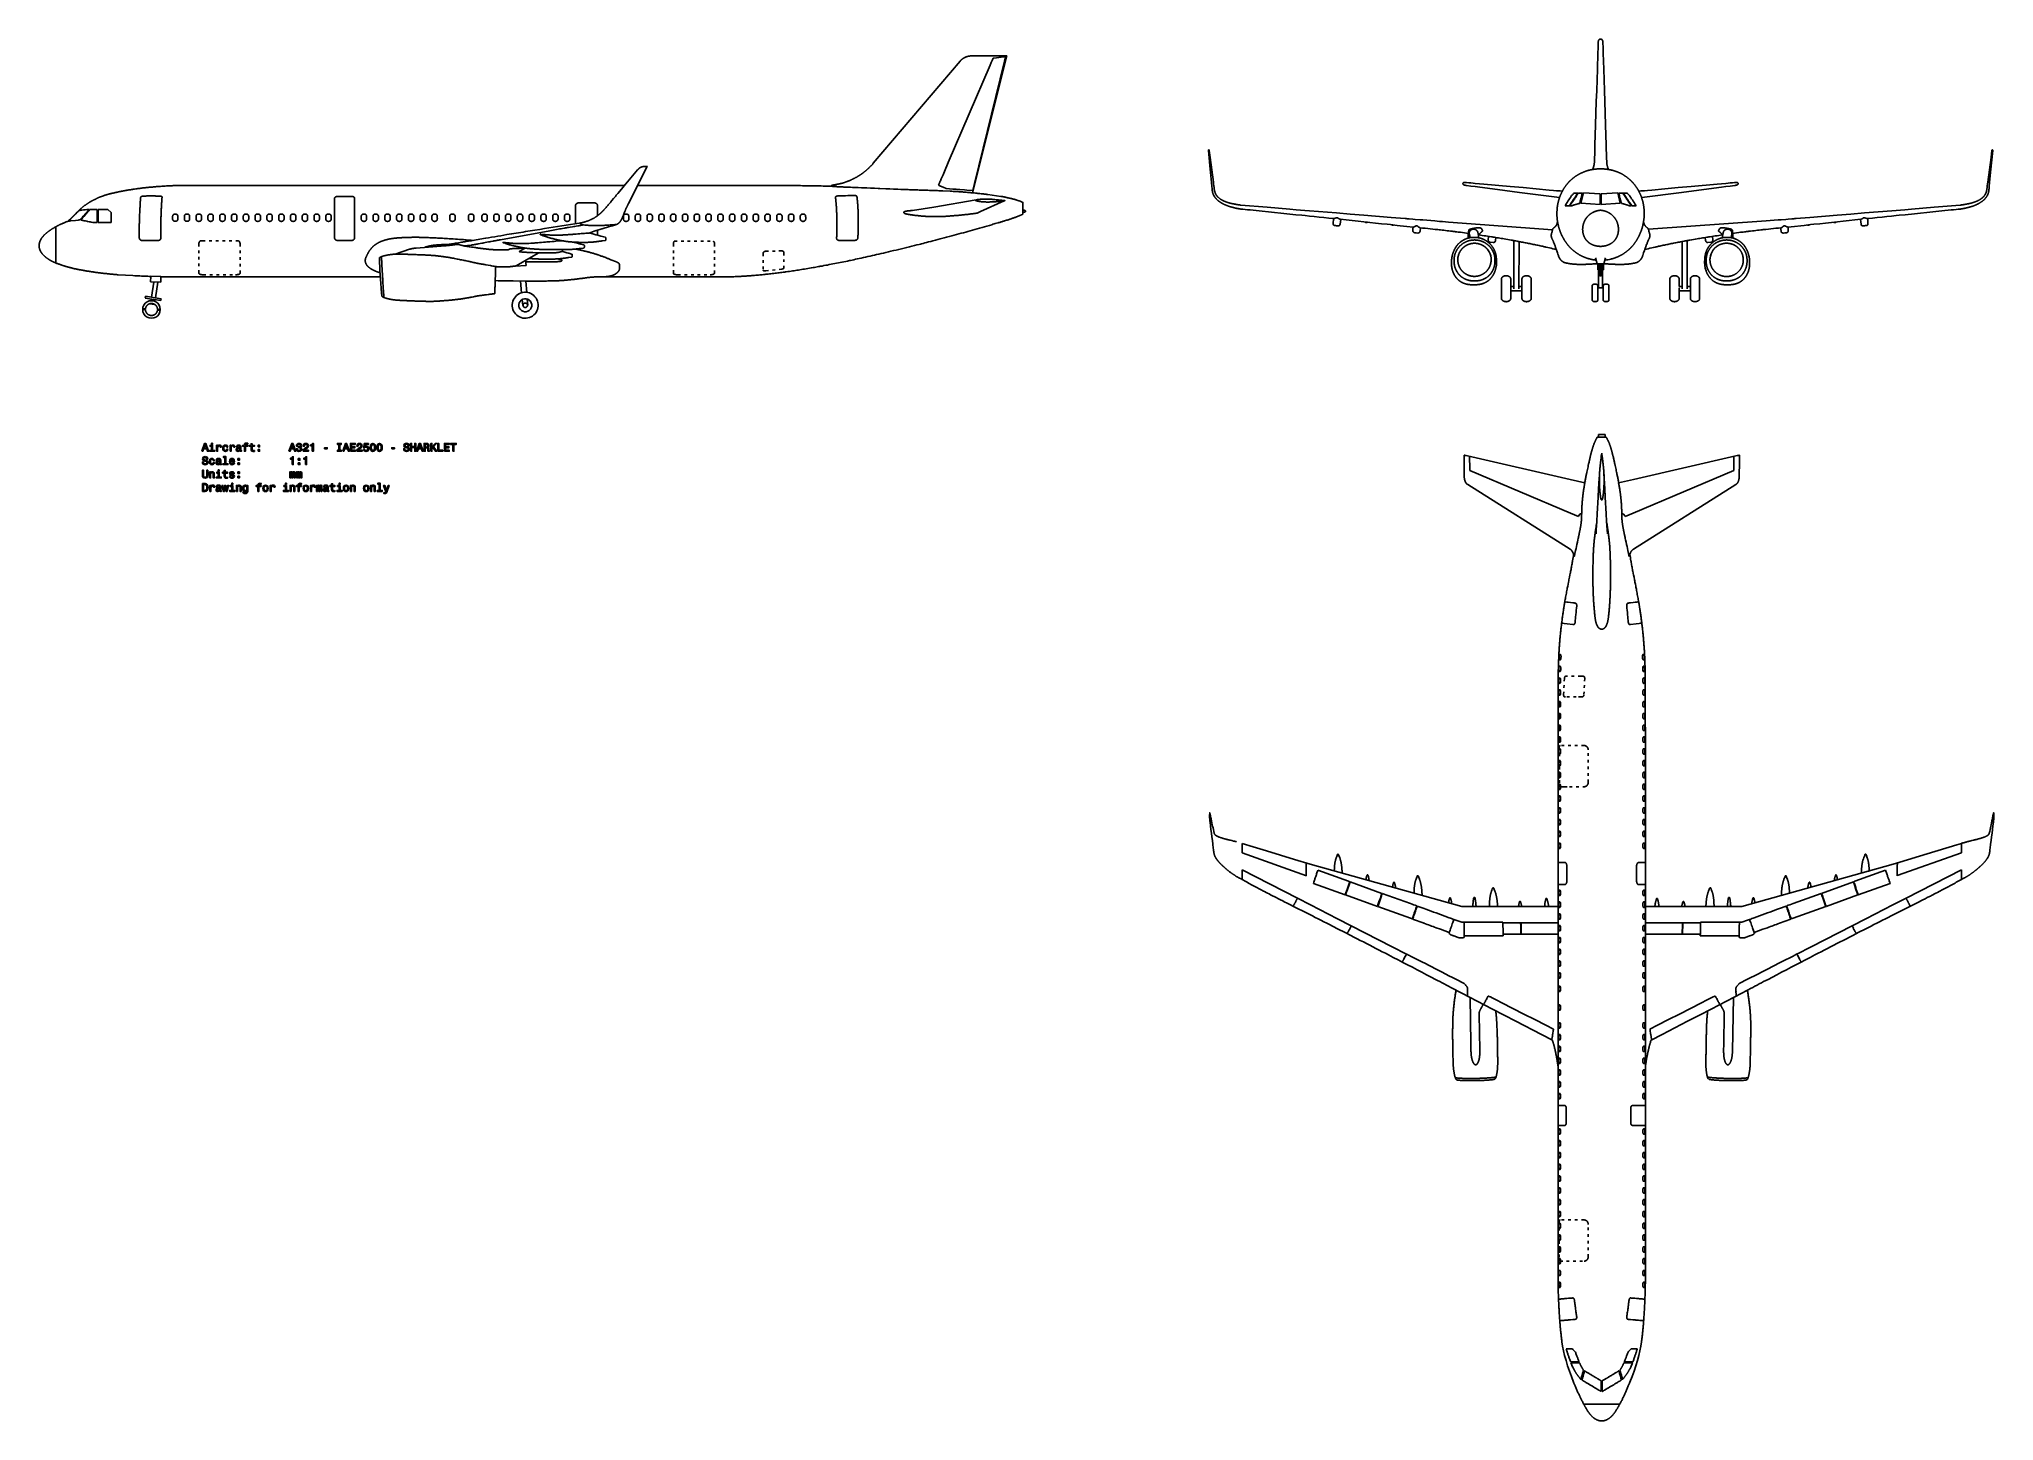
# Model space of a CAD drawing. Extents: x -17108 to 71323, y -8319 to 54197.
import ezdxf

# ---------------------------------------------------------------- set-up
doc = ezdxf.new("R2010")
doc.units = 0
doc.linetypes.add('ACAD_ISO03W100', pattern=[30, 12, -18])
doc.linetypes.add('DASHED', pattern=[15, 12, -3])
doc.layers.get('0').update_dxf_attribs({"linetype": 'CONTINUOUS'})
doc.layers.add('cargoDoors', color=7, linetype='ACAD_ISO03W100')

msp = doc.modelspace()

# ---------------------------------------------------------------- linework, layer by layer
at = {"color": 7}
for p, q in [((24556, 53195), (20627, 48576)), ((25123, 47240), (26669, 53444)), ((26568, 53192), (25214, 47662)), ((26080, 53446), (26669, 53446)), ((26620, 53408), (26568, 53192)), ((9321, 47576), (-10758, 47576)), ((-2962, 47076), (-3619, 47076)), ((-2837, 45212), (-2837, 46990)), ((9379, 47576), (9321, 47576)), ((9379, 47576), (9321, 47576)), ((18738, 47570), (18721, 47554)), ((18738, 47570), (18721, 47554)), ((25135, 47340), (25095, 47343)), ((25214, 47662), (25135, 47340)), ((25484, 46392), (26547, 46872)), ((52752, 47239), (52636, 46768)), ((53509, 47194), (52753, 47243)), ((53509, 46712), (53509, 47192)), ((53549, 47194), (54305, 47243)), ((53549, 46712), (53549, 47192)), ((54306, 47239), (54422, 46768)), ((-15305, 46442), (-15796, 45956)), ((-14480, 46210), (-14480, 45901)), ((-13994, 46481), (-13854, 46346)), ((-13854, 46346), (-13854, 45901)), ((-11067, 46179), (-11067, 46055)), ((-10831, 46056), (-10831, 46180)), ((-10535, 46180), (-10535, 46056)), ((-10402, 46280), (-10430, 46280)), ((-10003, 46056), (-10003, 46180)), ((-9761, 46180), (-9761, 46056)), ((-9227, 46149), (-9227, 46056)), ((-8936, 46056), (-8936, 46180)), ((-8161, 46180), (-8161, 46056)), ((-6802, 46056), (-6802, 46180)), ((-6560, 46180), (-6560, 46056)), ((-6027, 46142), (-6027, 46056)), ((-5494, 46180), (-5494, 46056)), ((-5202, 46056), (-5202, 46109)), ((-4960, 46180), (-4960, 46056)), ((-4669, 46056), (-4669, 46109)), ((-4427, 46180), (-4427, 46056)), ((-3744, 46646), (-3744, 45216)), ((-2535, 46056), (-2535, 46180)), ((-2293, 46180), (-2293, 46056)), ((-1760, 46142), (-1760, 46056)), ((-1226, 46180), (-1226, 46056)), ((-935, 46056), (-935, 46109)), ((-693, 46180), (-693, 46056)), ((-402, 46056), (-402, 46109)), ((-160, 46180), (-160, 46056)), ((7153, 46633), (7153, 45843)), ((8160, 46650), (8160, 46210)), ((9967, 46282), (9995, 46282)), ((10102, 46145), (10102, 46056)), ((10500, 46282), (10528, 46282)), ((10635, 46145), (10635, 46056)), ((11034, 46282), (11062, 46282)), ((11169, 46145), (11169, 46056)), ((11567, 46282), (11595, 46282)), ((11702, 46145), (11702, 46056)), ((12634, 46282), (12662, 46282)), ((12769, 46145), (12769, 46056)), ((13167, 46282), (13195, 46282)), ((13302, 46145), (13302, 46056)), ((27399, 46360), (27399, 46459)), ((40357, 46431), (41582, 46331)), ((41431, 45845), (41444, 46077)), ((41582, 46331), (42201, 46281)), ((41773, 46042), (41745, 45817)), ((42201, 46281), (42818, 46230)), ((42818, 46230), (44054, 46129)), ((44054, 46129), (44697, 46076)), ((52636, 46768), (53509, 46712)), ((54422, 46768), (53549, 46712)), ((63003, 46129), (62361, 46076)), ((64240, 46230), (63003, 46129)), ((64857, 46281), (64240, 46230)), ((65476, 46331), (64857, 46281)), ((65285, 46042), (65313, 45817)), ((66701, 46431), (65476, 46331)), ((65627, 45845), (65614, 46077)), ((-10963, 45954), (-10935, 45954)), ((-10430, 45953), (-10402, 45953)), ((-9868, 45951), (-9896, 45951)), ((-9334, 45951), (-9362, 45951)), ((-8801, 45951), (-8829, 45951)), ((-7734, 45951), (-7762, 45951)), ((-6667, 45951), (-6695, 45951)), ((-6134, 45951), (-6162, 45951)), ((-5601, 45951), (-5629, 45951)), ((-5067, 45951), (-5091, 45951)), ((-4534, 45951), (-4554, 45951)), ((-2400, 45951), (-2428, 45951)), ((-1867, 45951), (-1895, 45951)), ((-1333, 45951), (-1361, 45951)), ((-800, 45951), (-824, 45951)), ((-267, 45951), (-287, 45951)), ((3763, 45122), (5997, 45526)), ((6261, 45951), (6233, 45951)), ((6795, 45951), (6767, 45951)), ((8160, 45552), (8160, 45324)), ((8534, 45120), (8534, 45196)), ((9462, 45951), (9434, 45951)), ((12129, 45951), (12101, 45951)), ((15862, 45951), (15834, 45951)), ((42946, 45896), (42907, 45900)), ((44145, 45780), (44105, 45784)), ((45385, 45659), (45366, 45509)), ((46643, 45916), (51357, 45572)), ((47608, 45273), (47585, 45383)), ((47585, 45383), (47608, 45273)), ((47608, 45273), (47608, 45210)), ((47608, 45273), (47608, 45210)), ((48458, 45272), (48449, 45109)), ((48778, 45080), (48795, 45219)), ((55694, 45592), (61023, 45967)), ((58280, 45080), (58263, 45219)), ((58600, 45272), (58609, 45109)), ((59450, 45273), (59473, 45383)), ((59473, 45383), (59450, 45273)), ((61673, 45659), (61692, 45509)), ((62913, 45780), (62953, 45784)), ((64112, 45896), (64151, 45900)), ((-3619, 45089), (-2962, 45089)), ((-997, 44468), (-356, 44686)), ((1269, 44848), (-46, 44745)), ((4478, 43936), (5159, 44330)), ((5501, 44527), (5159, 44330)), ((5630, 44522), (5815, 44522)), ((5980, 44244), (6165, 44244)), ((6629, 44673), (6757, 44673)), ((6984, 44473), (6859, 44508)), ((6984, 44334), (6859, 44314)), ((7009, 44442), (7009, 44365)), ((7523, 44885), (7398, 44919)), ((7523, 44745), (7398, 44726)), ((7558, 44852), (7558, 44776)), ((8499, 45089), (8374, 45070)), ((48540, 45004), (48670, 44993)), ((49604, 42905), (49611, 44571)), ((49611, 44571), (49611, 45080)), ((49834, 42904), (49843, 45038)), ((53376, 44033), (53301, 44296)), ((53757, 44296), (53682, 44033)), ((57224, 42904), (57215, 45038)), ((57447, 44571), (57447, 45080)), ((57454, 42905), (57447, 44571)), ((58518, 45004), (58388, 44993)), ((-11594, 43462), (-12058, 43474)), ((-12058, 43474), (-11594, 43462)), ((-8218, 43435), (-11595, 43435)), ((-8218, 43435), (-1672, 43435)), ((4920, 43959), (4426, 43928)), ((4901, 44180), (4920, 43959)), ((6165, 44114), (4906, 44113)), ((8032, 43435), (9321, 43435)), ((8032, 43435), (9321, 43435)), ((13715, 43435), (9321, 43435)), ((49045, 43345), (49045, 42940)), ((49465, 43345), (49465, 42940)), ((49972, 43345), (49972, 42940)), ((50392, 43345), (50392, 42940)), ((53682, 44033), (53376, 44033)), ((53402, 43752), (53437, 43752)), ((53437, 44033), (53437, 42955)), ((53493, 43498), (53493, 44033)), ((53565, 44033), (53565, 43498)), ((53621, 42955), (53621, 44033)), ((53621, 43752), (53656, 43752)), ((56665, 43345), (56665, 42940)), ((57085, 43345), (57085, 43004)), ((57592, 43345), (57592, 42940)), ((58012, 43345), (58012, 42868)), ((-12307, 42479), (-12300, 42520)), ((-11597, 42366), (-12307, 42479)), ((-12300, 42520), (-12294, 42562)), ((-11584, 42449), (-12294, 42562)), ((-11601, 43195), (-12065, 43208)), ((-12030, 42520), (-11921, 43204)), ((-11848, 42491), (-11736, 43199)), ((4334, 43257), (4906, 43252)), ((4721, 42717), (4676, 43244)), ((4950, 42737), (4906, 43252)), ((49045, 42940), (49045, 42464)), ((49465, 43004), (49604, 43004)), ((49465, 42940), (49465, 42464)), ((49465, 42804), (49972, 42804)), ((49834, 43004), (49972, 43004)), ((49972, 42940), (49972, 42464)), ((50392, 42940), (50392, 42464)), ((53154, 43050), (53154, 42715)), ((53154, 42380), (53154, 42715)), ((53404, 42715), (53404, 43050)), ((53404, 42715), (53404, 42380)), ((53654, 43050), (53654, 42715)), ((53654, 42380), (53654, 42715)), ((53904, 43050), (53904, 42715)), ((53904, 42380), (53904, 42715)), ((56665, 42464), (56665, 42940)), ((57224, 43004), (57085, 43004)), ((57085, 42464), (57085, 42940)), ((57592, 42804), (57085, 42804)), ((57592, 43004), (57454, 43004)), ((57592, 42464), (57592, 42940)), ((58012, 42464), (58012, 42940)), ((-12297, 41964), (-12422, 41964)), ((-12077, 42218), (-11986, 42204)), ((-12055, 42360), (-12043, 42437)), ((-11896, 42190), (-11986, 42204)), ((-11873, 42332), (-11861, 42408)), ((4771, 42144), (4747, 42413)), ((5000, 42163), (4976, 42433)), ((53432, 36310), (53432, 36188)), ((53432, 36310), (53732, 36310)), ((53432, 36188), (53432, 36310)), ((53732, 36310), (53732, 36188)), ((53732, 36188), (53732, 36310)), ((53398, 36188), (53582, 36188)), ((53643, 36188), (53582, 36188)), ((53766, 36188), (53677, 36188)), ((47515, 35336), (52151, 34272)), ((47606, 35155), (47604, 35315)), ((52164, 32752), (47612, 34674)), ((55000, 32752), (59552, 34674)), ((59649, 35336), (55013, 34272)), ((59558, 35155), (59560, 35315)), ((47518, 34042), (52149, 31121)), ((52151, 34272), (52815, 34120)), ((55013, 34272), (54348, 34120)), ((59646, 34042), (55015, 31121)), ((52524, 32600), (52164, 32752)), ((54640, 32600), (55000, 32752)), ((52591, 32703), (52528, 32612)), ((52668, 32712), (52609, 32712)), ((54495, 32712), (54555, 32712)), ((54573, 32703), (54636, 32612)), ((52274, 27712), (51766, 27774)), ((51828, 27766), (51889, 27759)), ((54890, 27712), (55398, 27774)), ((55336, 27766), (55274, 27759)), ((51606, -1969), (51606, 22504)), ((55557, -1969), (55557, 22504)), ((51654, 22091), (51678, 22091)), ((51654, 21558), (51678, 21558)), ((51722, 21984), (51722, 21956)), ((51722, 21451), (51722, 21423)), ((55442, 21956), (55442, 21984)), ((55442, 21423), (55442, 21451)), ((55486, 22091), (55509, 22091)), ((55486, 21558), (55509, 21558)), ((51632, 20889), (51632, 20917)), ((51654, 20491), (51678, 20491)), ((51722, 20384), (51722, 20356)), ((55442, 20356), (55442, 20384)), ((55486, 20491), (55509, 20491)), ((55531, 20917), (55531, 20889)), ((51654, 19957), (51678, 19957)), ((51722, 19851), (51722, 19823)), ((55442, 19823), (55442, 19851)), ((55486, 19957), (55509, 19957)), ((51654, 19424), (51678, 19424)), ((51654, 18891), (51678, 18891)), ((51722, 19317), (51722, 19289)), ((51722, 18784), (51722, 18756)), ((55442, 19289), (55442, 19317)), ((55442, 18756), (55442, 18784)), ((55486, 19424), (55509, 19424)), ((55486, 18891), (55509, 18891)), ((51632, 18222), (51632, 18250)), ((51632, 17689), (51632, 17717)), ((55531, 18250), (55531, 18222)), ((55531, 17717), (55531, 17689)), ((69851, 17810), (69851, 17744)), ((37313, 17381), (40219, 16346)), ((40209, 16897), (40208, 16924)), ((40211, 16776), (40210, 16833)), ((40398, 16865), (47248, 14954)), ((41677, 17287), (41727, 17162)), ((66766, 16865), (59916, 14954)), ((65591, 17162), (65544, 17287)), ((66815, 16880), (66766, 16865)), ((69851, 17381), (66945, 16352)), ((66953, 16776), (66954, 16833)), ((66955, 16897), (66956, 16924)), ((37313, 16606), (39814, 15328)), ((37313, 16262), (37313, 16286)), ((40212, 16716), (40211, 16776)), ((41978, 15481), (40537, 15999)), ((40700, 16471), (40726, 16549)), ((40741, 16592), (42129, 16093)), ((42129, 16093), (42181, 16074)), ((42169, 15981), (42197, 16064)), ((42197, 16064), (43635, 15547)), ((45287, 16312), (45337, 16187)), ((61876, 16312), (61827, 16187)), ((63001, 16033), (63020, 15970)), ((64967, 16064), (63528, 15547)), ((64219, 16304), (64200, 16367)), ((64200, 16367), (64219, 16304)), ((64995, 15981), (64967, 16064)), ((65035, 16093), (64982, 16074)), ((66423, 16592), (65035, 16093)), ((65186, 15481), (66626, 15999)), ((66464, 16471), (66438, 16549)), ((66951, 16716), (66953, 16776)), ((69851, 16606), (67350, 15328)), ((69851, 16262), (69851, 16286)), ((39814, 15328), (40410, 15023)), ((43432, 14956), (41994, 15474)), ((43651, 15542), (44928, 15086)), ((45091, 15556), (45091, 15600)), ((45091, 15555), (45091, 15599)), ((45091, 15555), (45091, 15599)), ((48701, 15773), (48750, 15648)), ((49845, 15102), (49864, 15165)), ((49864, 15165), (49845, 15102)), ((51040, 15236), (51058, 15299)), ((51632, 15555), (51632, 15583)), ((51632, 15022), (51632, 15050)), ((55531, 15583), (55531, 15555)), ((55531, 15050), (55531, 15022)), ((58463, 15773), (58414, 15648)), ((62072, 15556), (62072, 15600)), ((62072, 15555), (62072, 15599)), ((62072, 15555), (62072, 15599)), ((63513, 15542), (62235, 15086)), ((63731, 14956), (65170, 15474)), ((67350, 15328), (66754, 15023)), ((40410, 15023), (41635, 14397)), ((41635, 14397), (42254, 14080)), ((44928, 14422), (43449, 14950)), ((45014, 14392), (44928, 14422)), ((45542, 14194), (45029, 14381)), ((45236, 14972), (45542, 14860)), ((45542, 14860), (45631, 14828)), ((46088, 14661), (46684, 14443)), ((47347, 14245), (47248, 14245)), ((48075, 14245), (48572, 14243)), ((48572, 14243), (48713, 14243)), ((49069, 14241), (49110, 14241)), ((49110, 14219), (49566, 14219)), ((49566, 14219), (49913, 14219)), ((50979, 14219), (51056, 14219)), ((57598, 14219), (57250, 14219)), ((58053, 14219), (57598, 14219)), ((58095, 14241), (58054, 14241)), ((58591, 14243), (58451, 14243)), ((59088, 14245), (58591, 14243)), ((59816, 14245), (59916, 14245)), ((61076, 14661), (60479, 14443)), ((61622, 14860), (61533, 14828)), ((61928, 14972), (61622, 14860)), ((61622, 14194), (62135, 14381)), ((62150, 14392), (62235, 14422)), ((62235, 14422), (63715, 14950)), ((65529, 14397), (64910, 14080)), ((66754, 15023), (65529, 14397)), ((42254, 14080), (42871, 13764)), ((42871, 13764), (44107, 13132)), ((47083, 13552), (46896, 13620)), ((48109, 13622), (48075, 13622)), ((49069, 13621), (48713, 13621)), ((49123, 13621), (49069, 13621)), ((49192, 13707), (49121, 13707)), ((49934, 13989), (49932, 14089)), ((57230, 13989), (57232, 14089)), ((57972, 13707), (58042, 13707)), ((58041, 13621), (58095, 13621)), ((58095, 13621), (58450, 13621)), ((59054, 13622), (59088, 13622)), ((60080, 13552), (60268, 13620)), ((64293, 13764), (63056, 13132)), ((64910, 14080), (64293, 13764)), ((44107, 13132), (44750, 12804)), ((44928, 12713), (45414, 12465)), ((45542, 12399), (46088, 12120)), ((61622, 12399), (61076, 12120)), ((62235, 12713), (61750, 12465)), ((63056, 13132), (62414, 12804)), ((47014, 11646), (47331, 11484)), ((60150, 11646), (59832, 11484)), ((47331, 11484), (47357, 11471)), ((47661, 8754), (47625, 10836)), ((48544, 10864), (48623, 10824)), ((48623, 10824), (48836, 10715)), ((48836, 10715), (49069, 10596)), ((58327, 10715), (58095, 10596)), ((58540, 10824), (58327, 10715)), ((58620, 10864), (58540, 10824)), ((59496, 8405), (59539, 10836)), ((59832, 11484), (59807, 11471)), ((48038, 10076), (48066, 8453)), ((49069, 10596), (49566, 10342)), ((49566, 10342), (50063, 10088)), ((50063, 10088), (50555, 9836)), ((50555, 9836), (51056, 9580)), ((56609, 9836), (56107, 9580)), ((57101, 10088), (56609, 9836)), ((57598, 10342), (57101, 10088)), ((58095, 10596), (57598, 10342)), ((59126, 10076), (59103, 8761)), ((51056, 9580), (51400, 9404)), ((56107, 9580), (55764, 9404)), ((51632, 8502), (51632, 8522)), ((51632, 7965), (51632, 7989)), ((51654, 8629), (51688, 8629)), ((51654, 8096), (51688, 8096)), ((55476, 8629), (55509, 8629)), ((55476, 8096), (55509, 8096)), ((55531, 8522), (55531, 8502)), ((55531, 7989), (55531, 7965)), ((59097, 8448), (59097, 8415)), ((51632, 7427), (51632, 7455)), ((51654, 7562), (51688, 7562)), ((55476, 7562), (55509, 7562)), ((55531, 7455), (55531, 7427)), ((51632, 6894), (51632, 6922)), ((51632, 6361), (51632, 6389)), ((51654, 7029), (51677, 7029)), ((51654, 6496), (51688, 6496)), ((51688, 6254), (51654, 6254)), ((55476, 6496), (55509, 6496)), ((55509, 6254), (55476, 6254)), ((55487, 7029), (55509, 7029)), ((55531, 6922), (55531, 6894)), ((55531, 6389), (55531, 6361)), ((51607, 5952), (51906, 5952)), ((51976, 5827), (51976, 5170)), ((54895, 5827), (54895, 5170)), ((55557, 5952), (54986, 5952)), ((51906, 5045), (51607, 5045)), ((54986, 5045), (55557, 5045)), ((55557, 5045), (55527, 5045)), ((51632, 4235), (51632, 4255)), ((51632, 3698), (51632, 3721)), ((51654, 4362), (51688, 4362)), ((51654, 3828), (51688, 3828)), ((55476, 4362), (55509, 4362)), ((55476, 3828), (55509, 3828)), ((55531, 4255), (55531, 4235)), ((55531, 3721), (55531, 3698)), ((51632, 3160), (51632, 3188)), ((51632, 2627), (51632, 2655)), ((51654, 3295), (51688, 3295)), ((51654, 2762), (51677, 2762)), ((55476, 3295), (55509, 3295)), ((55487, 2762), (55509, 2762)), ((55531, 3188), (55531, 3160)), ((55531, 2655), (55531, 2627)), ((51632, 2093), (51632, 2121)), ((51654, 2228), (51688, 2228)), ((51688, 1986), (51654, 1986)), ((55476, 2228), (55509, 2228)), ((55509, 1986), (55476, 1986)), ((55531, 2121), (55531, 2093)), ((51632, 1027), (51632, 1055)), ((55531, 1055), (55531, 1027)), ((51632, 496), (51632, 521)), ((51654, 628), (51688, 628)), ((55476, 628), (55509, 628)), ((55531, 521), (55531, 496)), ((51632, -40), (51632, -12)), ((51632, -574), (51632, -546)), ((51688, -147), (51654, -147)), ((51654, -439), (51679, -439)), ((55509, -147), (55476, -147)), ((55485, -439), (55509, -439)), ((55531, -12), (55531, -40)), ((55531, -546), (55531, -574)), ((51630, -1613), (51630, -1641)), ((51632, -1107), (51632, -1079)), ((51654, -972), (51688, -972)), ((51688, -1214), (51654, -1214)), ((51721, -1642), (51721, -1614)), ((55443, -1614), (55443, -1642)), ((55476, -972), (55509, -972)), ((55509, -1214), (55476, -1214)), ((55531, -1079), (55531, -1107)), ((55534, -1641), (55534, -1613)), ((51688, -2042), (51654, -2042)), ((51657, -2278), (51691, -2278)), ((55473, -2278), (55506, -2278)), ((55510, -2042), (55476, -2042)), ((51903, -2789), (52009, -2780)), ((55261, -2789), (55155, -2780)), ((52396, -5691), (52191, -5691)), ((54767, -5691), (54973, -5691)), ((53562, -6989), (53562, -6508)), ((53602, -6989), (53602, -6508))]:
    msp.add_line(p, q, dxfattribs=at)
at = {"color": 7, "linetype": 'DASHED', "ltscale": 0.018271}
for p, q in [((53252, 48639), (53252, 48640)), ((53806, 48639), (53806, 48640))]:
    msp.add_line(p, q, dxfattribs=at)
at = {"color": 7, "ltscale": 0.010063}
for p, q in [((53252, 48632), (53252, 48632)), ((53806, 48632), (53806, 48632))]:
    msp.add_line(p, q, dxfattribs=at)
at = {"color": 7, "ltscale": 0.000884315}
msp.add_line((18708, 47542), (18708, 47542), dxfattribs=at)
at = {"color": 7, "ltscale": 0.055188}
msp.add_line((18710, 47541), (18712, 47541), dxfattribs=at)
at = {"color": 7, "ltscale": 0.060662}
msp.add_line((18719, 47541), (18721, 47540), dxfattribs=at)
at = {"color": 7, "ltscale": 0.015385}
msp.add_line((18732, 47539), (18733, 47539), dxfattribs=at)
at = {"color": 7, "ltscale": 0.045091}
msp.add_line((18780, 47535), (18782, 47535), dxfattribs=at)
at = {"color": 7, "ltscale": 0.379585}
msp.add_line((19372, 47111), (19357, 47111), dxfattribs=at)
at = {"color": 7, "ltscale": 0.000308816}
for p, q in [((25123, 47240), (25123, 47240)), ((25123, 47240), (25123, 47240)), ((42934, 16157), (42934, 16157)), ((64230, 16157), (64230, 16157))]:
    msp.add_line(p, q, dxfattribs=at)
at = {"color": 7, "linetype": 'DASHED', "ltscale": 0.000292969}
for p, q in [((47304, 47653), (47304, 47653)), ((51924, 44078), (51924, 44078)), ((55134, 44078), (55134, 44078))]:
    msp.add_line(p, q, dxfattribs=at)
at = {"color": 7, "linetype": 'DASHED', "ltscale": 0.000195313}
msp.add_line((47304, 47653), (47304, 47653), dxfattribs=at)
at = {"color": 7, "linetype": 'DASHED', "ltscale": 0.000981433}
msp.add_line((47457, 47576), (47457, 47576), dxfattribs=at)
at = {"color": 7, "linetype": 'DASHED', "ltscale": 0.032203}
msp.add_line((47470, 47703), (47470, 47705), dxfattribs=at)
at = {"color": 7, "ltscale": 0.014184}
for p, q in [((51668, 47027), (51667, 47028)), ((55390, 47027), (55391, 47028))]:
    msp.add_line(p, q, dxfattribs=at)
at = {"color": 7, "linetype": 'DASHED', "ltscale": 0.014378}
for p, q in [((51667, 47028), (51667, 47028)), ((55391, 47028), (55391, 47028))]:
    msp.add_line(p, q, dxfattribs=at)
at = {"color": 7, "linetype": 'DASHED', "ltscale": 0.027775}
for p, q in [((51669, 47027), (51668, 47027)), ((55389, 47027), (55390, 47027))]:
    msp.add_line(p, q, dxfattribs=at)
at = {"color": 7, "ltscale": 0.007292}
for p, q in [((51670, 47027), (51669, 47027)), ((55388, 47027), (55389, 47027))]:
    msp.add_line(p, q, dxfattribs=at)
at = {"color": 7, "linetype": 'DASHED', "ltscale": 0.006105}
for p, q in [((51669, 47027), (51669, 47027)), ((55389, 47027), (55389, 47027))]:
    msp.add_line(p, q, dxfattribs=at)
at = {"color": 7, "ltscale": 0.006105}
for p, q in [((51669, 47027), (51669, 47027)), ((55389, 47027), (55389, 47027))]:
    msp.add_line(p, q, dxfattribs=at)
at = {"color": 7, "ltscale": 0.071297}
for p, q in [((51673, 47027), (51670, 47027)), ((55385, 47027), (55388, 47027))]:
    msp.add_line(p, q, dxfattribs=at)
at = {"color": 7, "linetype": 'DASHED', "ltscale": 0.011229}
for p, q in [((51670, 47027), (51670, 47027)), ((55388, 47027), (55388, 47027))]:
    msp.add_line(p, q, dxfattribs=at)
at = {"color": 7, "linetype": 'DASHED', "ltscale": 0.007765}
for p, q in [((51676, 47032), (51676, 47032)), ((55382, 47032), (55382, 47032))]:
    msp.add_line(p, q, dxfattribs=at)
at = {"color": 7, "ltscale": 0.001328}
for p, q in [((51953, 47541), (51953, 47541)), ((55105, 47541), (55105, 47541))]:
    msp.add_line(p, q, dxfattribs=at)
at = {"color": 7, "ltscale": 0.000488281}
for p, q in [((52683, 47232), (52683, 47232)), ((54375, 47232), (54375, 47232)), ((41745, 45821), (41745, 45821)), ((37313, 16168), (37313, 16168))]:
    msp.add_line(p, q, dxfattribs=at)
at = {"color": 7, "ltscale": 0.002051}
for p, q in [((52683, 47232), (52683, 47232)), ((54375, 47232), (54375, 47232)), ((51001, 14954), (51001, 14954)), ((56163, 14954), (56163, 14954))]:
    msp.add_line(p, q, dxfattribs=at)
at = {"color": 7, "ltscale": 0.097062}
for p, q in [((52753, 47243), (52752, 47239)), ((54305, 47243), (54306, 47239))]:
    msp.add_line(p, q, dxfattribs=at)
at = {"color": 7, "ltscale": 0.050391}
for p, q in [((53509, 47192), (53509, 47194)), ((53549, 47192), (53549, 47194))]:
    msp.add_line(p, q, dxfattribs=at)
at = {"color": 7, "linetype": 'DASHED', "ltscale": 0.005685}
msp.add_line((59753, 47658), (59753, 47659), dxfattribs=at)
at = {"color": 7, "linetype": 'DASHED', "ltscale": 0.005588}
msp.add_line((59753, 47659), (59753, 47658), dxfattribs=at)
at = {"color": 7, "ltscale": 0.349976}
for p, q in [((-9896, 46282), (-9882, 46282)), ((-8829, 46282), (-8815, 46282)), ((-7229, 46282), (-7215, 46282)), ((-6695, 46282), (-6681, 46282)), ((-5629, 46282), (-5615, 46282)), ((-5095, 46282), (-5081, 46282)), ((-4562, 46282), (-4548, 46282)), ((-4014, 46282), (-4000, 46282)), ((51722, 4788), (51722, 4774)), ((55442, 4774), (55442, 4788)), ((51722, 4241), (51722, 4227)), ((51722, 3707), (51722, 3693)), ((55442, 4227), (55442, 4241)), ((55442, 3693), (55442, 3707)), ((51722, 3174), (51722, 3160)), ((55442, 3160), (55442, 3174)), ((51722, 2107), (51722, 2093)), ((55442, 2093), (55442, 2107)), ((51722, 1574), (51722, 1560)), ((55442, 1560), (55442, 1574)), ((51722, -26), (51722, -40)), ((55442, -40), (55442, -26)), ((51722, -1093), (51722, -1107)), ((55442, -1107), (55442, -1093))]:
    msp.add_line(p, q, dxfattribs=at)
at = {"color": 7, "ltscale": 0.35}
for p, q in [((-9362, 46282), (-9348, 46282)), ((-9348, 46282), (-9334, 46282)), ((-8815, 46282), (-8801, 46282)), ((-8296, 46282), (-8282, 46282)), ((-8282, 46282), (-8268, 46282)), ((-7762, 46282), (-7748, 46282)), ((-7215, 46282), (-7201, 46282)), ((-6681, 46282), (-6667, 46282)), ((-6162, 46282), (-6148, 46282)), ((-6148, 46282), (-6134, 46282)), ((-5615, 46282), (-5601, 46282)), ((-5081, 46282), (-5067, 46282)), ((-4548, 46282), (-4534, 46282)), ((-2428, 46282), (-2414, 46282)), ((-2414, 46282), (-2400, 46282)), ((-1895, 46282), (-1881, 46282)), ((-1881, 46282), (-1867, 46282)), ((-1347, 46282), (-1333, 46282)), ((-828, 46282), (-814, 46282)), ((-814, 46282), (-800, 46282)), ((-295, 46282), (-281, 46282)), ((-281, 46282), (-267, 46282)), ((253, 46282), (267, 46282)), ((1590, 46282), (1604, 46282)), ((3047, 46282), (3061, 46282)), ((4114, 46282), (4128, 46282)), ((4647, 46282), (4661, 46282)), ((5180, 46282), (5194, 46282)), ((5714, 46282), (5728, 46282)), ((6233, 46282), (6247, 46282)), ((6247, 46282), (6261, 46282)), ((6781, 46282), (6795, 46282)), ((9448, 46282), (9462, 46282)), ((12115, 46282), (12129, 46282)), ((13701, 46281), (13715, 46281)), ((15301, 46281), (15315, 46281)), ((15849, 46282), (15863, 46281)), ((9981, 45951), (9967, 45951)), ((9995, 45951), (9981, 45951)), ((10514, 45951), (10500, 45951)), ((10528, 45951), (10514, 45951)), ((11048, 45951), (11034, 45951)), ((11062, 45951), (11048, 45951)), ((11581, 45951), (11567, 45951)), ((12648, 45951), (12634, 45951)), ((12662, 45951), (12648, 45951)), ((13181, 45951), (13167, 45951)), ((13195, 45951), (13181, 45951)), ((51632, 21970), (51632, 21984)), ((51632, 21956), (51632, 21970)), ((51632, 21437), (51632, 21451)), ((51632, 21423), (51632, 21437)), ((55531, 21984), (55531, 21970)), ((55531, 21970), (55531, 21956)), ((55531, 21451), (55531, 21437)), ((55531, 21437), (55531, 21423)), ((51632, 20356), (51632, 20370)), ((51722, 20917), (51722, 20903)), ((55442, 20903), (55442, 20917)), ((55531, 20370), (55531, 20356)), ((51632, 19837), (51632, 19851)), ((51632, 19823), (51632, 19837)), ((55531, 19851), (55531, 19837)), ((55531, 19837), (55531, 19823)), ((51632, 19303), (51632, 19317)), ((51632, 19289), (51632, 19303)), ((51632, 18770), (51632, 18784)), ((51632, 18756), (51632, 18770)), ((55531, 19317), (55531, 19303)), ((55531, 19303), (55531, 19289)), ((55531, 18784), (55531, 18770)), ((55531, 18770), (55531, 18756)), ((51722, 18250), (51722, 18236)), ((51722, 17717), (51722, 17703)), ((51722, 17703), (51722, 17689)), ((55442, 18236), (55442, 18250)), ((55442, 17703), (55442, 17717)), ((55442, 17689), (55442, 17703)), ((51722, 15583), (51722, 15569)), ((51722, 15050), (51722, 15036)), ((51722, 15036), (51722, 15022)), ((55442, 15569), (55442, 15583)), ((55442, 15036), (55442, 15050)), ((55442, 15022), (55442, 15036)), ((51722, 14517), (51722, 14503)), ((55442, 14503), (55442, 14517)), ((51722, 13983), (51722, 13969)), ((51722, 13450), (51722, 13436)), ((55442, 13969), (55442, 13983)), ((55442, 13436), (55442, 13450)), ((51722, 12916), (51722, 12902)), ((55442, 12902), (55442, 12916)), ((51722, 11850), (51722, 11836)), ((55442, 11836), (55442, 11850)), ((51722, 10393), (51722, 10379)), ((55442, 10379), (55442, 10393)), ((51722, 9056), (51722, 9042)), ((55442, 9042), (55442, 9056)), ((51722, 8522), (51722, 8508)), ((51722, 8508), (51722, 8494)), ((51722, 7989), (51722, 7975)), ((51722, 7975), (51722, 7961)), ((55442, 8508), (55442, 8522)), ((55442, 8494), (55442, 8508)), ((55442, 7975), (55442, 7989)), ((55442, 7961), (55442, 7975)), ((51722, 7455), (51722, 7441)), ((55442, 7441), (55442, 7455)), ((51722, 6922), (51722, 6908)), ((51722, 6908), (51722, 6894)), ((51722, 6389), (51722, 6375)), ((51722, 6375), (51722, 6361)), ((55442, 6908), (55442, 6922)), ((55442, 6894), (55442, 6908)), ((55442, 6375), (55442, 6389)), ((55442, 6361), (55442, 6375)), ((51722, 4255), (51722, 4241)), ((51722, 3721), (51722, 3707)), ((55442, 4241), (55442, 4255)), ((55442, 3707), (55442, 3721)), ((51722, 3188), (51722, 3174)), ((51722, 2655), (51722, 2641)), ((55442, 3174), (55442, 3188)), ((55442, 2641), (55442, 2655)), ((51722, 2641), (51722, 2627)), ((51722, 2121), (51722, 2107)), ((55442, 2627), (55442, 2641)), ((55442, 2107), (55442, 2121)), ((51722, 1588), (51722, 1574)), ((51722, 1041), (51722, 1027)), ((55442, 1574), (55442, 1588)), ((55442, 1027), (55442, 1041)), ((51722, 521), (51722, 507)), ((51722, 507), (51722, 493)), ((55442, 507), (55442, 521)), ((55442, 493), (55442, 507)), ((51722, -12), (51722, -26)), ((51722, -546), (51722, -560)), ((51722, -560), (51722, -574)), ((55442, -26), (55442, -12)), ((55442, -560), (55442, -546)), ((55442, -574), (55442, -560))]:
    msp.add_line(p, q, dxfattribs=at)
at = {"color": 7, "ltscale": 0.349951}
for p, q in [((-1361, 46282), (-1347, 46282)), ((786, 46282), (800, 46282)), ((2437, 46282), (2451, 46282)), ((3580, 46282), (3594, 46282)), ((6767, 46282), (6781, 46282)), ((9434, 46282), (9448, 46282)), ((12101, 46282), (12115, 46282)), ((11595, 45951), (11581, 45951)), ((51632, 20370), (51632, 20384)), ((51722, 20903), (51722, 20889)), ((55442, 20889), (55442, 20903)), ((55531, 20384), (55531, 20370)), ((51722, 18236), (51722, 18222)), ((55442, 18222), (55442, 18236)), ((51722, 15569), (51722, 15555)), ((55442, 15555), (55442, 15569)), ((51722, 12383), (51722, 12369)), ((55442, 12369), (55442, 12383)), ((51722, 11239), (51722, 11225)), ((55442, 11225), (55442, 11239)), ((51722, 9589), (51722, 9575)), ((55442, 9575), (55442, 9589)), ((51722, 7441), (51722, 7427)), ((55442, 7427), (55442, 7441))]:
    msp.add_line(p, q, dxfattribs=at)
at = {"color": 7, "ltscale": 0.250488}
for p, q in [((776, 46282), (786, 46282)), ((3037, 46282), (3047, 46282)), ((3570, 46282), (3580, 46282)), ((4104, 46282), (4114, 46282)), ((5170, 46282), (5180, 46282)), ((51722, 13969), (51722, 13959)), ((55442, 13959), (55442, 13969)), ((51722, 12902), (51722, 12892)), ((55442, 12892), (55442, 12902)), ((51722, 12369), (51722, 12359)), ((51722, 11836), (51722, 11825)), ((55442, 12359), (55442, 12369)), ((55442, 11825), (55442, 11836)), ((51722, 9575), (51722, 9565)), ((55442, 9565), (55442, 9575))]:
    msp.add_line(p, q, dxfattribs=at)
at = {"color": 7, "ltscale": 0.349512}
msp.add_line((14234, 46281), (14248, 46281), dxfattribs=at)
at = {"color": 7, "ltscale": 0.490234}
msp.add_line((14768, 46282), (14787, 46282), dxfattribs=at)
at = {"color": 7, "ltscale": 0.349903}
for p, q in [((15315, 46281), (15329, 46281)), ((15835, 46282), (15849, 46282))]:
    msp.add_line(p, q, dxfattribs=at)
at = {"color": 7, "ltscale": 9.76563e-05}
for p, q in [((15849, 46282), (15849, 46282)), ((27399, 46810), (27399, 46810)), ((27399, 46810), (27399, 46810)), ((52528, 32612), (52528, 32612)), ((54636, 32612), (54636, 32612)), ((40214, 16632), (40214, 16632)), ((66950, 16632), (66950, 16632)), ((47747, 14973), (47747, 14973)), ((59417, 14973), (59417, 14973))]:
    msp.add_line(p, q, dxfattribs=at)
at = {"color": 7, "ltscale": 0.350098}
for p, q in [((16368, 46282), (16382, 46282)), ((16382, 46282), (16396, 46282))]:
    msp.add_line(p, q, dxfattribs=at)
at = {"color": 7, "ltscale": 0.029786}
msp.add_line((27399, 46274), (27399, 46275), dxfattribs=at)
at = {"color": 7, "ltscale": 0.020221}
msp.add_line((27399, 46273), (27399, 46274), dxfattribs=at)
at = {"color": 7, "ltscale": 0.004396}
msp.add_line((37260, 46680), (37260, 46680), dxfattribs=at)
at = {"color": 7, "ltscale": 0.000525895}
for p, q in [((52527, 46749), (52527, 46749)), ((54531, 46749), (54531, 46749))]:
    msp.add_line(p, q, dxfattribs=at)
at = {"color": 7, "ltscale": 0.003059}
for p, q in [((52527, 46749), (52527, 46749)), ((54531, 46749), (54531, 46749))]:
    msp.add_line(p, q, dxfattribs=at)
at = {"color": 7, "linetype": 'DASHED', "ltscale": 0.005637}
msp.add_line((55454, 46818), (55454, 46818), dxfattribs=at)
at = {"color": 7, "ltscale": 0.003179}
msp.add_line((7380, 45841), (7380, 45841), dxfattribs=at)
msp.add_line((7380, 45841), (7380, 45841), dxfattribs=at)
at = {"color": 7, "ltscale": 0.003486}
msp.add_line((7380, 45830), (7380, 45830), dxfattribs=at)
msp.add_line((7380, 45830), (7380, 45830), dxfattribs=at)
at = {"color": 7, "ltscale": 0.004502}
msp.add_line((7381, 45825), (7381, 45825), dxfattribs=at)
msp.add_line((7381, 45825), (7381, 45825), dxfattribs=at)
at = {"color": 7, "ltscale": 0.010521}
msp.add_line((7382, 45847), (7382, 45848), dxfattribs=at)
msp.add_line((7382, 45847), (7382, 45848), dxfattribs=at)
at = {"color": 7, "ltscale": 0.008741}
msp.add_line((7382, 45847), (7382, 45847), dxfattribs=at)
msp.add_line((7382, 45847), (7382, 45847), dxfattribs=at)
at = {"color": 7, "ltscale": 0.003809}
msp.add_line((7382, 45847), (7382, 45847), dxfattribs=at)
msp.add_line((7382, 45847), (7382, 45847), dxfattribs=at)
at = {"color": 7, "ltscale": 0.00784}
msp.add_line((7389, 45815), (7389, 45816), dxfattribs=at)
msp.add_line((7389, 45815), (7389, 45816), dxfattribs=at)
at = {"color": 7, "ltscale": 0.011299}
msp.add_line((7390, 45859), (7390, 45860), dxfattribs=at)
msp.add_line((7390, 45859), (7390, 45860), dxfattribs=at)
at = {"color": 7, "ltscale": 0.051262}
msp.add_line((7442, 45889), (7444, 45889), dxfattribs=at)
at = {"color": 7, "ltscale": 0.030135}
msp.add_line((7442, 45889), (7443, 45889), dxfattribs=at)
msp.add_line((7442, 45889), (7443, 45889), dxfattribs=at)
at = {"color": 7, "ltscale": 0.052483}
msp.add_line((7444, 45889), (7442, 45889), dxfattribs=at)
at = {"color": 7, "ltscale": 0.349707}
msp.add_line((13729, 45951), (13715, 45951), dxfattribs=at)
at = {"color": 7, "ltscale": 0.174805}
for p, q in [((14796, 45951), (14789, 45951)), ((51634, 23577), (51634, 23584)), ((55530, 23584), (55530, 23577))]:
    msp.add_line(p, q, dxfattribs=at)
at = {"color": 7, "ltscale": 0.099121}
msp.add_line((16914, 45951), (16910, 45951), dxfattribs=at)
at = {"color": 7, "ltscale": 0.390625}
msp.add_line((16930, 45951), (16914, 45951), dxfattribs=at)
at = {"color": 7, "linetype": 'DASHED', "ltscale": 9.76563e-05}
for p, q in [((41432, 45851), (41432, 45851)), ((65626, 45851), (65626, 45851))]:
    msp.add_line(p, q, dxfattribs=at)
at = {"color": 7, "linetype": 'DASHED', "ltscale": 0.112754}
msp.add_line((41745, 45817), (41745, 45821), dxfattribs=at)
at = {"color": 7, "linetype": 'DASHED', "ltscale": 0.112852}
for p, q in [((41745, 45821), (41745, 45817)), ((65313, 45821), (65313, 45817))]:
    msp.add_line(p, q, dxfattribs=at)
at = {"color": 7, "linetype": 'DASHED', "ltscale": 0.000488281}
msp.add_line((41745, 45821), (41745, 45821), dxfattribs=at)
at = {"color": 7, "ltscale": 0.000390625}
for p, q in [((41745, 45821), (41745, 45821)), ((62018, 45565), (62018, 45565)), ((62018, 45565), (62018, 45565)), ((44158, 15816), (44158, 15816)), ((47819, 15361), (47819, 15361)), ((58489, 15798), (58489, 15798)), ((58489, 15798), (58489, 15798)), ((63005, 15816), (63005, 15816))]:
    msp.add_line(p, q, dxfattribs=at)
at = {"color": 7, "linetype": 'DASHED', "ltscale": 0.005775}
msp.add_line((42907, 45900), (42907, 45900), dxfattribs=at)
at = {"color": 7, "ltscale": 0.001663}
msp.add_line((42907, 45900), (42907, 45900), dxfattribs=at)
at = {"color": 7, "linetype": 'DASHED', "ltscale": 0.027594}
msp.add_line((47544, 45406), (47544, 45406), dxfattribs=at)
at = {"color": 7, "linetype": 'DASHED', "ltscale": 0.003889}
msp.add_line((48157, 45484), (48157, 45484), dxfattribs=at)
at = {"color": 7, "linetype": 'DASHED', "ltscale": 0.000402647}
msp.add_line((48182, 45503), (48182, 45503), dxfattribs=at)
at = {"color": 7, "linetype": 'DASHED', "ltscale": 0.000497951}
for p, q in [((48182, 45503), (48182, 45503)), ((58876, 45503), (58876, 45503)), ((58876, 45503), (58876, 45503))]:
    msp.add_line(p, q, dxfattribs=at)
at = {"color": 7, "linetype": 'DASHED', "ltscale": 0.064516}
for p, q in [((48449, 45112), (48449, 45109)), ((48449, 45109), (48449, 45112)), ((58609, 45109), (58609, 45112)), ((58280, 45080), (58280, 45083))]:
    msp.add_line(p, q, dxfattribs=at)
at = {"color": 7, "ltscale": 0.001005}
for p, q in [((48651, 45237), (48651, 45237)), ((48651, 45237), (48651, 45237)), ((58793, 43183), (58793, 43183))]:
    msp.add_line(p, q, dxfattribs=at)
at = {"color": 7, "linetype": 'DASHED', "ltscale": 0.003517}
msp.add_line((51577, 45980), (51577, 45980), dxfattribs=at)
at = {"color": 7, "linetype": 'DASHED', "ltscale": 0.003712}
msp.add_line((51577, 45978), (51577, 45978), dxfattribs=at)
at = {"color": 7, "linetype": 'DASHED', "ltscale": 0.064604}
msp.add_line((58609, 45112), (58609, 45109), dxfattribs=at)
at = {"color": 7, "linetype": 'DASHED', "ltscale": 0.018394}
msp.add_line((58901, 45484), (58901, 45484), dxfattribs=at)
at = {"color": 7, "ltscale": 0.149025}
msp.add_line((59045, 45216), (59045, 45210), dxfattribs=at)
msp.add_line((59045, 45216), (59045, 45210), dxfattribs=at)
at = {"color": 7, "ltscale": 0.149318}
msp.add_line((59045, 45210), (59045, 45216), dxfattribs=at)
at = {"color": 7, "ltscale": 0.120313}
msp.add_line((59444, 45216), (59444, 45211), dxfattribs=at)
at = {"color": 7, "ltscale": 0.119239}
msp.add_line((59444, 45211), (59444, 45216), dxfattribs=at)
at = {"color": 7, "linetype": 'DASHED', "ltscale": 0.027704}
msp.add_line((59513, 45406), (59514, 45406), dxfattribs=at)
at = {"color": 7, "linetype": 'DASHED', "ltscale": 0.039707}
for p, q in [((61692, 45509), (61692, 45511)), ((61692, 45511), (61692, 45509))]:
    msp.add_line(p, q, dxfattribs=at)
at = {"color": 7, "linetype": 'DASHED', "ltscale": 0.00059402}
msp.add_line((61692, 45511), (61692, 45511), dxfattribs=at)
at = {"color": 7, "linetype": 'DASHED', "ltscale": 0.29021}
msp.add_line((62019, 45558), (62020, 45547), dxfattribs=at)
at = {"color": 7, "linetype": 'DASHED', "ltscale": 0.041959}
msp.add_line((62020, 45539), (62019, 45541), dxfattribs=at)
at = {"color": 7, "linetype": 'DASHED', "ltscale": 0.005385}
msp.add_line((64151, 45900), (64151, 45900), dxfattribs=at)
at = {"color": 7, "ltscale": 0.001566}
msp.add_line((64151, 45900), (64151, 45900), dxfattribs=at)
at = {"color": 7, "linetype": 'DASHED', "ltscale": 0.112843}
msp.add_line((65313, 45817), (65313, 45821), dxfattribs=at)
at = {"color": 7, "ltscale": 0.000585937}
for p, q in [((65313, 45821), (65313, 45821)), ((40217, 16468), (40217, 16468)), ((66947, 16468), (66947, 16468))]:
    msp.add_line(p, q, dxfattribs=at)
at = {"color": 7, "ltscale": 0.000402647}
for p, q in [((65394, 45749), (65394, 45749)), ((60403, 15266), (60403, 15266)), ((60403, 15266), (60403, 15266))]:
    msp.add_line(p, q, dxfattribs=at)
at = {"color": 7, "linetype": 'DASHED', "ltscale": 0.18452}
msp.add_line((65626, 45852), (65627, 45845), dxfattribs=at)
at = {"color": 7, "linetype": 'DASHED', "ltscale": 0.149517}
msp.add_line((65626, 45851), (65627, 45845), dxfattribs=at)
at = {"color": 7, "linetype": 'DASHED', "ltscale": 0.149906}
msp.add_line((65627, 45845), (65626, 45851), dxfattribs=at)
at = {"color": 7, "ltscale": 0.352387}
msp.add_line((6572, 44646), (6572, 44632), dxfattribs=at)
at = {"color": 7, "ltscale": 0.026465}
for p, q in [((47826, 44961), (47827, 44961)), ((47827, 44961), (47826, 44961))]:
    msp.add_line(p, q, dxfattribs=at)
at = {"color": 7, "linetype": 'DASHED', "ltscale": 0.064507}
msp.add_line((48778, 45083), (48778, 45080), dxfattribs=at)
at = {"color": 7, "ltscale": 0.026562}
for p, q in [((59232, 44961), (59231, 44961)), ((59231, 44961), (59232, 44961))]:
    msp.add_line(p, q, dxfattribs=at)
at = {"color": 7, "ltscale": 0.00059402}
for p, q in [((7951, 43431), (7951, 43431)), ((37313, 16168), (37313, 16169)), ((42984, 16389), (42984, 16389)), ((64180, 16389), (64180, 16389))]:
    msp.add_line(p, q, dxfattribs=at)
at = {"color": 7, "ltscale": 0.000450173}
msp.add_line((7951, 43431), (7951, 43431), dxfattribs=at)
at = {"color": 7, "ltscale": 0.03633}
msp.add_line((53378, 36188), (53379, 36188), dxfattribs=at)
msp.add_line((53378, 36188), (53379, 36188), dxfattribs=at)
at = {"color": 7, "ltscale": 0.096875}
msp.add_line((53389, 36188), (53393, 36188), dxfattribs=at)
at = {"color": 7, "ltscale": 0.096191}
msp.add_line((53774, 36188), (53771, 36188), dxfattribs=at)
at = {"color": 7, "ltscale": 0.003869}
msp.add_line((52881, 34185), (52881, 34185), dxfattribs=at)
at = {"color": 7, "ltscale": 0.003966}
msp.add_line((52881, 34185), (52881, 34185), dxfattribs=at)
at = {"color": 7, "ltscale": 0.381121}
for p, q in [((52412, 28161), (52410, 28146)), ((54752, 28161), (54754, 28146))]:
    msp.add_line(p, q, dxfattribs=at)
at = {"color": 7, "ltscale": 0.390726}
for p, q in [((51638, 25703), (51639, 25719)), ((55525, 25719), (55525, 25703))]:
    msp.add_line(p, q, dxfattribs=at)
at = {"color": 7, "ltscale": 0.099147}
for p, q in [((51638, 25699), (51638, 25703)), ((55525, 25703), (55526, 25699))]:
    msp.add_line(p, q, dxfattribs=at)
at = {"color": 7, "ltscale": 0.350104}
for p, q in [((51722, 25170), (51721, 25156)), ((55442, 25156), (55442, 25170))]:
    msp.add_line(p, q, dxfattribs=at)
at = {"color": 7, "ltscale": 0.350106}
for p, q in [((51722, 25184), (51722, 25170)), ((55442, 25170), (55442, 25184))]:
    msp.add_line(p, q, dxfattribs=at)
at = {"color": 7, "ltscale": 0.350002}
for p, q in [((51723, 24651), (51722, 24637)), ((55441, 24637), (55441, 24651))]:
    msp.add_line(p, q, dxfattribs=at)
at = {"color": 7, "ltscale": 0.349905}
for p, q in [((51722, 24637), (51722, 24623)), ((55441, 24623), (55441, 24637))]:
    msp.add_line(p, q, dxfattribs=at)
at = {"color": 7, "ltscale": 0.349513}
for p, q in [((51724, 23037), (51724, 23023)), ((55440, 23023), (55440, 23037))]:
    msp.add_line(p, q, dxfattribs=at)
at = {"color": 7, "ltscale": 0.349712}
for p, q in [((51634, 22504), (51634, 22518)), ((55530, 22518), (55530, 22504))]:
    msp.add_line(p, q, dxfattribs=at)
at = {"color": 7, "ltscale": 0.350001}
for p, q in [((51723, 22504), (51723, 22490)), ((55441, 22490), (55441, 22504))]:
    msp.add_line(p, q, dxfattribs=at)
at = {"color": 7, "ltscale": 0.024724}
for p, q in [((35891, 18839), (35891, 18840)), ((35891, 18840), (35891, 18839))]:
    msp.add_line(p, q, dxfattribs=at)
at = {"color": 7, "ltscale": 0.024708}
msp.add_line((71272, 18839), (71273, 18840), dxfattribs=at)
msp.add_line((71272, 18839), (71273, 18840), dxfattribs=at)
at = {"color": 7, "ltscale": 0.021537}
msp.add_line((40210, 16833), (40210, 16834), dxfattribs=at)
at = {"color": 7, "ltscale": 4.88281e-05}
for p, q in [((41643, 17320), (41643, 17320)), ((65520, 17320), (65520, 17320))]:
    msp.add_line(p, q, dxfattribs=at)
at = {"color": 7, "ltscale": 0.169336}
msp.add_line((41651, 17322), (41645, 17322), dxfattribs=at)
at = {"color": 7, "ltscale": 0.00625}
for p in [(41719, 17162), (41720, 17162)]:
    msp.add_line(p, (41720, 17162), dxfattribs=at)
at = {"color": 7, "ltscale": 0.169434}
for p, q in [((65512, 17322), (65519, 17322)), ((65519, 17322), (65512, 17322))]:
    msp.add_line(p, q, dxfattribs=at)
at = {"color": 7, "ltscale": 0.003516}
for p, q in [((65591, 17162), (65591, 17162)), ((65591, 17162), (65591, 17162)), ((48596, 15648), (48596, 15648)), ((48596, 15648), (48596, 15648)), ((49883, 15187), (49883, 15187)), ((57280, 15187), (57281, 15187)), ((58567, 15648), (58567, 15648)), ((58567, 15648), (58567, 15648))]:
    msp.add_line(p, q, dxfattribs=at)
at = {"color": 7, "ltscale": 0.021541}
msp.add_line((66954, 16833), (66954, 16834), dxfattribs=at)
at = {"color": 7, "ltscale": 0.496388}
for p, q in [((37313, 16587), (37313, 16606)), ((69851, 16587), (69851, 16606))]:
    msp.add_line(p, q, dxfattribs=at)
at = {"color": 7, "ltscale": 0.086768}
for p, q in [((37313, 16563), (37313, 16567)), ((69851, 16563), (69851, 16567))]:
    msp.add_line(p, q, dxfattribs=at)
at = {"color": 7, "ltscale": 0.160059}
for p, q in [((37313, 16428), (37313, 16434)), ((69851, 16428), (69851, 16434))]:
    msp.add_line(p, q, dxfattribs=at)
at = {"color": 7, "ltscale": 0.006445}
msp.add_line((37313, 16378), (37313, 16378), dxfattribs=at)
at = {"color": 7, "ltscale": 0.133204}
for p, q in [((37313, 16329), (37313, 16334)), ((69851, 16329), (69851, 16334))]:
    msp.add_line(p, q, dxfattribs=at)
at = {"color": 7, "ltscale": 0.22334}
for p, q in [((37313, 16286), (37313, 16295)), ((69851, 16286), (69851, 16295))]:
    msp.add_line(p, q, dxfattribs=at)
at = {"color": 7, "ltscale": 0.212256}
msp.add_line((37313, 16287), (37313, 16278), dxfattribs=at)
at = {"color": 7, "ltscale": 0.123779}
msp.add_line((37313, 16278), (37313, 16273), dxfattribs=at)
at = {"color": 7, "ltscale": 0.124023}
msp.add_line((37313, 16273), (37313, 16268), dxfattribs=at)
at = {"color": 7, "ltscale": 0.20918}
msp.add_line((37313, 16268), (37313, 16260), dxfattribs=at)
at = {"color": 7, "ltscale": 0.230909}
msp.add_line((37313, 16260), (37313, 16251), dxfattribs=at)
at = {"color": 7, "ltscale": 0.05542}
msp.add_line((37313, 16221), (37313, 16219), dxfattribs=at)
at = {"color": 7, "ltscale": 0.112354}
msp.add_line((37313, 16219), (37313, 16214), dxfattribs=at)
at = {"color": 7, "ltscale": 0.062402}
msp.add_line((37313, 16214), (37313, 16212), dxfattribs=at)
at = {"color": 7, "ltscale": 0.049365}
msp.add_line((37313, 16212), (37313, 16210), dxfattribs=at)
at = {"color": 7, "ltscale": 0.040918}
msp.add_line((37313, 16210), (37313, 16208), dxfattribs=at)
at = {"color": 7, "ltscale": 0.031055}
msp.add_line((37313, 16198), (37313, 16197), dxfattribs=at)
at = {"color": 7, "ltscale": 0.029102}
msp.add_line((37313, 16197), (37313, 16196), dxfattribs=at)
at = {"color": 7, "ltscale": 0.041651}
msp.add_line((37313, 16196), (37313, 16194), dxfattribs=at)
at = {"color": 7, "ltscale": 0.069824}
msp.add_line((37313, 16194), (37313, 16191), dxfattribs=at)
at = {"color": 7, "ltscale": 0.02041}
msp.add_line((37313, 16191), (37313, 16192), dxfattribs=at)
at = {"color": 7, "ltscale": 0.020752}
msp.add_line((37313, 16191), (37313, 16190), dxfattribs=at)
at = {"color": 7, "ltscale": 0.021924}
msp.add_line((37313, 16181), (37313, 16180), dxfattribs=at)
at = {"color": 7, "ltscale": 0.050586}
for p, q in [((37313, 16179), (37313, 16181)), ((69851, 16179), (69851, 16181))]:
    msp.add_line(p, q, dxfattribs=at)
at = {"color": 7, "ltscale": 0.026026}
msp.add_line((37313, 16180), (37313, 16179), dxfattribs=at)
at = {"color": 7, "ltscale": 0.040967}
msp.add_line((37313, 16179), (37313, 16178), dxfattribs=at)
at = {"color": 7, "ltscale": 0.007666}
msp.add_line((37313, 16178), (37313, 16179), dxfattribs=at)
at = {"color": 7, "ltscale": 0.006055}
for p, q in [((37313, 16178), (37313, 16178)), ((61934, 16312), (61934, 16312)), ((61934, 16312), (61934, 16312))]:
    msp.add_line(p, q, dxfattribs=at)
at = {"color": 7, "ltscale": 0.160987}
msp.add_line((37313, 16178), (37313, 16171), dxfattribs=at)
at = {"color": 7, "ltscale": 0.007862}
msp.add_line((37313, 16171), (37313, 16171), dxfattribs=at)
at = {"color": 7, "ltscale": 0.005371}
msp.add_line((37313, 16171), (37313, 16171), dxfattribs=at)
at = {"color": 7, "ltscale": 0.016505}
msp.add_line((37313, 16171), (37313, 16170), dxfattribs=at)
at = {"color": 7, "ltscale": 0.004152}
msp.add_line((37313, 16170), (37313, 16171), dxfattribs=at)
at = {"color": 7, "ltscale": 0.001858}
msp.add_line((37313, 16170), (37313, 16170), dxfattribs=at)
at = {"color": 7, "ltscale": 0.008301}
msp.add_line((37313, 16169), (37313, 16170), dxfattribs=at)
at = {"color": 7, "ltscale": 0.010697}
msp.add_line((37313, 16170), (37313, 16170), dxfattribs=at)
at = {"color": 7, "ltscale": 0.003271}
msp.add_line((37313, 16170), (37313, 16170), dxfattribs=at)
at = {"color": 7, "ltscale": 0.001468}
msp.add_line((37313, 16170), (37313, 16170), dxfattribs=at)
at = {"color": 7, "ltscale": 0.003468}
msp.add_line((37313, 16169), (37313, 16169), dxfattribs=at)
at = {"color": 7, "ltscale": 0.008218}
msp.add_line((37313, 16169), (37313, 16169), dxfattribs=at)
at = {"color": 7, "ltscale": 0.000683594}
for p, q in [((37313, 16168), (37313, 16168)), ((40211, 16776), (40211, 16776)), ((66953, 16776), (66953, 16776)), ((44198, 15805), (44198, 15805)), ((49886, 15187), (49886, 15187)), ((62966, 15805), (62966, 15805))]:
    msp.add_line(p, q, dxfattribs=at)
at = {"color": 7, "ltscale": 0.007348}
msp.add_line((37313, 16168), (37313, 16168), dxfattribs=at)
at = {"color": 7, "ltscale": 0.001225}
for p, q in [((37313, 16168), (37313, 16168)), ((43041, 16197), (43041, 16197))]:
    msp.add_line(p, q, dxfattribs=at)
at = {"color": 7, "ltscale": 0.001614}
msp.add_line((37313, 16168), (37313, 16168), dxfattribs=at)
at = {"color": 7, "ltscale": 0.000439453}
for p, q in [((40212, 16716), (40212, 16716)), ((66951, 16716), (66951, 16716))]:
    msp.add_line(p, q, dxfattribs=at)
at = {"color": 7, "ltscale": 0.070123}
msp.add_line((40218, 16384), (40218, 16387), dxfattribs=at)
at = {"color": 7, "ltscale": 0.10918}
for p, q in [((42923, 16165), (42923, 16160)), ((64241, 16165), (64241, 16160))]:
    msp.add_line(p, q, dxfattribs=at)
at = {"color": 7, "ltscale": 0.000587968}
msp.add_line((42984, 16389), (42984, 16389), dxfattribs=at)
at = {"color": 7, "ltscale": 0.003419}
msp.add_line((42984, 16389), (42984, 16389), dxfattribs=at)
at = {"color": 7, "ltscale": 0.005079}
msp.add_line((42984, 16389), (42984, 16389), dxfattribs=at)
at = {"color": 7, "ltscale": 0.026819}
for p, q in [((42988, 16388), (42986, 16388)), ((64176, 16388), (64178, 16388))]:
    msp.add_line(p, q, dxfattribs=at)
at = {"color": 7, "ltscale": 0.001176}
for p, q in [((43041, 16197), (43041, 16197)), ((64122, 16197), (64122, 16197)), ((64122, 16197), (64122, 16197))]:
    msp.add_line(p, q, dxfattribs=at)
at = {"color": 7, "ltscale": 0.003125}
msp.add_line((44183, 16055), (44182, 16055), dxfattribs=at)
at = {"color": 7, "ltscale": 0.00029701}
msp.add_line((44182, 16055), (44182, 16055), dxfattribs=at)
at = {"color": 7, "ltscale": 0.000490717}
for p, q in [((44183, 16055), (44183, 16055)), ((64180, 16389), (64180, 16389)), ((46669, 15118), (46669, 15118))]:
    msp.add_line(p, q, dxfattribs=at)
at = {"color": 7, "ltscale": 0.0042}
msp.add_line((44183, 16055), (44183, 16055), dxfattribs=at)
at = {"color": 7, "ltscale": 0.031067}
for p, q in [((44186, 16054), (44185, 16054)), ((62978, 16054), (62979, 16054))]:
    msp.add_line(p, q, dxfattribs=at)
at = {"color": 7, "ltscale": 0.001066}
msp.add_line((44204, 16032), (44204, 16032), dxfattribs=at)
at = {"color": 7, "ltscale": 0.001208}
for p, q in [((44204, 16032), (44204, 16032)), ((64158, 16366), (64158, 16366))]:
    msp.add_line(p, q, dxfattribs=at)
at = {"color": 7, "ltscale": 0.003613}
for p, q in [((45183, 16187), (45183, 16187)), ((45183, 16187), (45183, 16187)), ((48596, 15648), (48596, 15648)), ((58489, 15798), (58489, 15798))]:
    msp.add_line(p, q, dxfattribs=at)
at = {"color": 7, "ltscale": 0.161719}
for p, q in [((45261, 16347), (45255, 16347)), ((45255, 16347), (45261, 16347)), ((61909, 16347), (61902, 16347))]:
    msp.add_line(p, q, dxfattribs=at)
at = {"color": 7, "ltscale": 0.023541}
msp.add_line((45261, 16347), (45262, 16347), dxfattribs=at)
at = {"color": 7, "ltscale": 0.023639}
msp.add_line((61903, 16347), (61902, 16347), dxfattribs=at)
at = {"color": 7, "ltscale": 0.001097}
msp.add_line((62960, 16032), (62960, 16032), dxfattribs=at)
at = {"color": 7, "ltscale": 0.001235}
msp.add_line((62960, 16032), (62960, 16032), dxfattribs=at)
at = {"color": 7, "ltscale": 0.001422}
msp.add_line((64158, 16366), (64158, 16366), dxfattribs=at)
at = {"color": 7, "ltscale": 0.033378}
msp.add_line((64178, 16388), (64179, 16389), dxfattribs=at)
at = {"color": 7, "ltscale": 0.033386}
msp.add_line((64180, 16389), (64179, 16388), dxfattribs=at)
at = {"color": 7, "ltscale": 0.004395}
msp.add_line((64179, 16388), (64179, 16388), dxfattribs=at)
at = {"color": 7, "ltscale": 0.004297}
msp.add_line((64179, 16388), (64179, 16388), dxfattribs=at)
at = {"color": 7, "ltscale": 0.003517}
msp.add_line((64180, 16389), (64180, 16389), dxfattribs=at)
at = {"color": 7, "ltscale": 0.005177}
msp.add_line((64180, 16389), (64180, 16389), dxfattribs=at)
at = {"color": 7, "ltscale": 0.108887}
msp.add_line((64241, 16165), (64241, 16160), dxfattribs=at)
at = {"color": 7, "ltscale": 0.108985}
msp.add_line((64241, 16160), (64241, 16165), dxfattribs=at)
at = {"color": 7, "ltscale": 0.109263}
msp.add_line((65655, 16555), (65651, 16554), dxfattribs=at)
at = {"color": 7, "ltscale": 0.070124}
msp.add_line((66946, 16384), (66946, 16387), dxfattribs=at)
at = {"color": 7, "ltscale": 0.123577}
msp.add_line((39695, 15099), (39698, 15103), dxfattribs=at)
at = {"color": 7, "ltscale": 0.14855}
msp.add_line((39738, 15180), (39741, 15185), dxfattribs=at)
at = {"color": 7, "ltscale": 0.342213}
msp.add_line((39761, 15225), (39767, 15237), dxfattribs=at)
at = {"color": 7, "ltscale": 0.08054}
msp.add_line((39796, 15292), (39797, 15295), dxfattribs=at)
at = {"color": 7, "ltscale": 0.460651}
msp.add_line((39806, 15311), (39814, 15328), dxfattribs=at)
at = {"color": 7, "ltscale": 0.111475}
for p, q in [((44122, 15830), (44122, 15826)), ((63042, 15830), (63042, 15826))]:
    msp.add_line(p, q, dxfattribs=at)
at = {"color": 7, "ltscale": 0.111768}
for p, q in [((44122, 15830), (44122, 15826)), ((63042, 15830), (63042, 15826))]:
    msp.add_line(p, q, dxfattribs=at)
at = {"color": 7, "ltscale": 0.111377}
for p, q in [((44122, 15826), (44122, 15830)), ((63042, 15826), (63042, 15830))]:
    msp.add_line(p, q, dxfattribs=at)
at = {"color": 7, "ltscale": 0.000341797}
for p, q in [((44158, 15816), (44158, 15816)), ((63005, 15816), (63005, 15816))]:
    msp.add_line(p, q, dxfattribs=at)
at = {"color": 7, "ltscale": 0.000927734}
msp.add_line((44198, 15805), (44198, 15805), dxfattribs=at)
at = {"color": 7, "ltscale": 0.001172}
for p, q in [((44241, 15793), (44241, 15793)), ((44241, 15793), (44241, 15793)), ((48675, 15798), (48675, 15798)), ((48675, 15798), (48675, 15798)), ((49884, 15187), (49884, 15187)), ((58489, 15798), (58489, 15798)), ((62922, 15793), (62922, 15793)), ((62922, 15793), (62922, 15793))]:
    msp.add_line(p, q, dxfattribs=at)
at = {"color": 7, "ltscale": 0.000109183}
msp.add_line((45091, 15601), (45091, 15601), dxfattribs=at)
at = {"color": 7, "ltscale": 0.003076}
for p, q in [((45107, 15551), (45107, 15551)), ((62057, 15551), (62057, 15551))]:
    msp.add_line(p, q, dxfattribs=at)
at = {"color": 7, "ltscale": 0.061372}
msp.add_line((46661, 15118), (46659, 15118), dxfattribs=at)
at = {"color": 7, "ltscale": 0.058878}
msp.add_line((46659, 15118), (46661, 15118), dxfattribs=at)
at = {"color": 7, "ltscale": 0.007275}
msp.add_line((46661, 15118), (46661, 15118), dxfattribs=at)
at = {"color": 7, "ltscale": 0.003223}
msp.add_line((46720, 15351), (46720, 15351), dxfattribs=at)
at = {"color": 7, "ltscale": 0.002246}
msp.add_line((46720, 15351), (46720, 15351), dxfattribs=at)
at = {"color": 7, "ltscale": 0.033929}
msp.add_line((46723, 15351), (46721, 15351), dxfattribs=at)
at = {"color": 7, "ltscale": 0.173242}
for p, q in [((48675, 15798), (48667, 15798)), ((58489, 15798), (58496, 15798))]:
    msp.add_line(p, q, dxfattribs=at)
at = {"color": 7, "ltscale": 0.00078125}
msp.add_line((48675, 15798), (48675, 15798), dxfattribs=at)
at = {"color": 7, "ltscale": 0.000292969}
for p, q in [((48675, 15798), (48675, 15798)), ((51078, 15321), (51078, 15321)), ((58489, 15798), (58489, 15798))]:
    msp.add_line(p, q, dxfattribs=at)
at = {"color": 7, "ltscale": 0.002735}
for p, q in [((48675, 15798), (48675, 15798)), ((58488, 15798), (58488, 15798))]:
    msp.add_line(p, q, dxfattribs=at)
at = {"color": 7, "ltscale": 0.004687}
for p, q in [((48675, 15798), (48675, 15798)), ((58488, 15798), (58489, 15798))]:
    msp.add_line(p, q, dxfattribs=at)
at = {"color": 7, "ltscale": 0.004199}
for p, q in [((48675, 15798), (48675, 15798)), ((58489, 15798), (58488, 15798))]:
    msp.add_line(p, q, dxfattribs=at)
at = {"color": 7, "ltscale": 0.002344}
for p, q in [((48675, 15798), (48675, 15798)), ((58489, 15798), (58489, 15798))]:
    msp.add_line(p, q, dxfattribs=at)
at = {"color": 7, "ltscale": 0.003711}
msp.add_line((48675, 15798), (48675, 15798), dxfattribs=at)
at = {"color": 7, "ltscale": 0.055281}
for p, q in [((49883, 15187), (49885, 15187)), ((57281, 15187), (57278, 15187))]:
    msp.add_line(p, q, dxfattribs=at)
at = {"color": 7, "ltscale": 0.014258}
for p, q in [((49884, 15187), (49884, 15187)), ((51079, 15321), (51078, 15321))]:
    msp.add_line(p, q, dxfattribs=at)
at = {"color": 7, "ltscale": 0.008594}
msp.add_line((49884, 15187), (49884, 15187), dxfattribs=at)
at = {"color": 7, "ltscale": 0.002247}
msp.add_line((49884, 15187), (49884, 15187), dxfattribs=at)
at = {"color": 7, "ltscale": 0.053132}
msp.add_line((49886, 15187), (49884, 15187), dxfattribs=at)
at = {"color": 7, "ltscale": 0.005664}
msp.add_line((49884, 15187), (49884, 15187), dxfattribs=at)
at = {"color": 7, "ltscale": 0.051472}
msp.add_line((49886, 15187), (49884, 15187), dxfattribs=at)
at = {"color": 7, "ltscale": 0.006847}
msp.add_line((49885, 15187), (49885, 15187), dxfattribs=at)
at = {"color": 7, "ltscale": 0.009961}
msp.add_line((49886, 15187), (49886, 15187), dxfattribs=at)
at = {"color": 7, "ltscale": 0.001368}
msp.add_line((49887, 15187), (49887, 15187), dxfattribs=at)
at = {"color": 7, "ltscale": 0.005274}
for p, q in [((51040, 15236), (51040, 15236)), ((51040, 15236), (51040, 15236)), ((51079, 15321), (51079, 15321))]:
    msp.add_line(p, q, dxfattribs=at)
at = {"color": 7, "ltscale": 0.00547}
msp.add_line((51058, 15299), (51058, 15299), dxfattribs=at)
at = {"color": 7, "ltscale": 0.005567}
msp.add_line((51058, 15299), (51058, 15299), dxfattribs=at)
at = {"color": 7, "ltscale": 0.052637}
for p, q in [((51078, 15321), (51080, 15321)), ((56086, 15321), (56084, 15321))]:
    msp.add_line(p, q, dxfattribs=at)
at = {"color": 7, "ltscale": 0.001075}
msp.add_line((51078, 15321), (51078, 15321), dxfattribs=at)
at = {"color": 7, "ltscale": 0.010645}
msp.add_line((51078, 15321), (51078, 15321), dxfattribs=at)
at = {"color": 7, "ltscale": 0.000878906}
for p, q in [((51078, 15321), (51078, 15321)), ((51783, -4735), (51783, -4735)), ((55381, -4735), (55381, -4735))]:
    msp.add_line(p, q, dxfattribs=at)
at = {"color": 7, "ltscale": 0.001855}
msp.add_line((51078, 15321), (51078, 15321), dxfattribs=at)
at = {"color": 7, "ltscale": 0.007617}
msp.add_line((51079, 15321), (51079, 15321), dxfattribs=at)
at = {"color": 7, "ltscale": 0.048438}
msp.add_line((51081, 15321), (51079, 15321), dxfattribs=at)
at = {"color": 7, "ltscale": 0.002734}
msp.add_line((51079, 15321), (51079, 15321), dxfattribs=at)
at = {"color": 7, "ltscale": 0.046875}
msp.add_line((51081, 15321), (51079, 15321), dxfattribs=at)
at = {"color": 7, "ltscale": 0.010352}
msp.add_line((51081, 15321), (51081, 15321), dxfattribs=at)
at = {"color": 7, "ltscale": 0.005078}
msp.add_line((58496, 15798), (58496, 15798), dxfattribs=at)
at = {"color": 7, "ltscale": 0.000195313}
for p, q in [((59344, 15359), (59344, 15359)), ((51012, 14954), (51012, 14954)), ((51012, 14954), (51012, 14954)), ((56152, 14954), (56152, 14954))]:
    msp.add_line(p, q, dxfattribs=at)
at = {"color": 7, "ltscale": 0.000948071}
msp.add_line((59344, 15359), (59344, 15359), dxfattribs=at)
at = {"color": 7, "ltscale": 0.033832}
msp.add_line((60441, 15351), (60442, 15351), dxfattribs=at)
at = {"color": 7, "ltscale": 0.184034}
msp.add_line((62051, 15550), (62044, 15548), dxfattribs=at)
at = {"color": 7, "ltscale": 0.00093286}
msp.add_line((62966, 15805), (62966, 15805), dxfattribs=at)
at = {"color": 7, "ltscale": 0.460606}
msp.add_line((67358, 15311), (67350, 15328), dxfattribs=at)
at = {"color": 7, "ltscale": 0.342168}
msp.add_line((67403, 15225), (67396, 15237), dxfattribs=at)
at = {"color": 7, "ltscale": 0.148595}
msp.add_line((67426, 15180), (67423, 15185), dxfattribs=at)
at = {"color": 7, "ltscale": 0.123623}
msp.add_line((67468, 15099), (67466, 15103), dxfattribs=at)
at = {"color": 7, "ltscale": 0.410155}
msp.add_line((45210, 14968), (45215, 14984), dxfattribs=at)
at = {"color": 7, "ltscale": 0.30639}
for p, q in [((45232, 14961), (45236, 14972)), ((61932, 14961), (61928, 14972))]:
    msp.add_line(p, q, dxfattribs=at)
at = {"color": 7, "ltscale": 0.153922}
for p, q in [((46894, 14373), (46892, 14367)), ((60270, 14373), (60272, 14367))]:
    msp.add_line(p, q, dxfattribs=at)
at = {"color": 7, "ltscale": 0.065921}
for p, q in [((46894, 14373), (46897, 14372)), ((60270, 14373), (60267, 14372))]:
    msp.add_line(p, q, dxfattribs=at)
at = {"color": 7, "ltscale": 0.161133}
for p, q in [((47354, 14245), (47347, 14245)), ((59810, 14245), (59816, 14245))]:
    msp.add_line(p, q, dxfattribs=at)
at = {"color": 7, "ltscale": 0.061306}
for p, q in [((47747, 14976), (47747, 14973)), ((59417, 14976), (59417, 14973))]:
    msp.add_line(p, q, dxfattribs=at)
at = {"color": 7, "ltscale": 0.002736}
msp.add_line((47896, 14969), (47896, 14969), dxfattribs=at)
at = {"color": 7, "ltscale": 0.002785}
msp.add_line((47896, 14969), (47896, 14969), dxfattribs=at)
at = {"color": 7, "ltscale": 0.029666}
msp.add_line((47896, 14958), (47897, 14957), dxfattribs=at)
at = {"color": 7, "ltscale": 0.006643}
msp.add_line((49821, 14954), (49821, 14954), dxfattribs=at)
at = {"color": 7, "ltscale": 0.006983}
for p, q in [((49821, 14954), (49821, 14954)), ((57343, 14954), (57343, 14954))]:
    msp.add_line(p, q, dxfattribs=at)
at = {"color": 7, "ltscale": 0.182662}
msp.add_line((49829, 14954), (49821, 14954), dxfattribs=at)
at = {"color": 7, "ltscale": 0.006885}
msp.add_line((49821, 14954), (49821, 14954), dxfattribs=at)
at = {"color": 7, "ltscale": 0.266182}
msp.add_line((49821, 14954), (49832, 14954), dxfattribs=at)
at = {"color": 7, "ltscale": 0.000830078}
msp.add_line((49832, 14954), (49832, 14954), dxfattribs=at)
at = {"color": 7, "ltscale": 0.006118}
msp.add_line((49949, 14998), (49949, 14998), dxfattribs=at)
at = {"color": 7, "ltscale": 0.00676}
msp.add_line((49949, 14998), (49949, 14998), dxfattribs=at)
at = {"color": 7, "ltscale": 0.020121}
for p, q in [((49960, 14954), (49959, 14954)), ((57204, 14954), (57204, 14954))]:
    msp.add_line(p, q, dxfattribs=at)
at = {"color": 7, "ltscale": 0.006544}
for p, q in [((51001, 14954), (51001, 14954)), ((51001, 14954), (51001, 14954)), ((56163, 14954), (56163, 14954)), ((56163, 14954), (56163, 14954))]:
    msp.add_line(p, q, dxfattribs=at)
at = {"color": 7, "ltscale": 0.0021}
for p, q in [((51001, 14954), (51001, 14954)), ((56163, 14954), (56163, 14954))]:
    msp.add_line(p, q, dxfattribs=at)
at = {"color": 7, "ltscale": 0.266315}
for p, q in [((51012, 14954), (51001, 14954)), ((56152, 14954), (56163, 14954))]:
    msp.add_line(p, q, dxfattribs=at)
at = {"color": 7, "ltscale": 0.002002}
for p, q in [((51001, 14954), (51001, 14954)), ((56163, 14954), (56163, 14954))]:
    msp.add_line(p, q, dxfattribs=at)
at = {"color": 7, "ltscale": 0.30323}
for p, q in [((51001, 14954), (51013, 14954)), ((56163, 14954), (56151, 14954))]:
    msp.add_line(p, q, dxfattribs=at)
at = {"color": 7, "ltscale": 0.034474}
msp.add_line((51013, 14954), (51012, 14954), dxfattribs=at)
at = {"color": 7, "ltscale": 0.013672}
msp.add_line((51176, 14954), (51176, 14954), dxfattribs=at)
at = {"color": 7, "ltscale": 0.419971}
for p, q in [((51632, 14489), (51632, 14505)), ((55531, 14505), (55531, 14489)), ((51632, 12888), (51632, 12905)), ((55531, 12905), (55531, 12888)), ((51632, 12355), (51632, 12372)), ((51632, 11822), (51632, 11838)), ((55531, 12372), (55531, 12355)), ((55531, 11838), (55531, 11822)), ((51632, 11211), (51632, 11228)), ((55531, 11228), (55531, 11211)), ((51632, 9028), (51632, 9044)), ((55531, 9044), (55531, 9028))]:
    msp.add_line(p, q, dxfattribs=at)
at = {"color": 7, "ltscale": 0.034962}
msp.add_line((56151, 14954), (56152, 14954), dxfattribs=at)
at = {"color": 7, "ltscale": 0.008541}
msp.add_line((59416, 14979), (59416, 14979), dxfattribs=at)
at = {"color": 7, "ltscale": 0.410124}
msp.add_line((61954, 14968), (61949, 14984), dxfattribs=at)
at = {"color": 7, "ltscale": 0.001189}
msp.add_line((67541, 14970), (67541, 14970), dxfattribs=at)
at = {"color": 7, "ltscale": 0.367183}
for p, q in [((46684, 13730), (46670, 13735)), ((60479, 13730), (60493, 13735))]:
    msp.add_line(p, q, dxfattribs=at)
at = {"color": 7, "ltscale": 0.035257}
msp.add_line((46685, 13775), (46684, 13774), dxfattribs=at)
at = {"color": 7, "ltscale": 0.012499}
msp.add_line((46685, 13775), (46684, 13775), dxfattribs=at)
at = {"color": 7, "ltscale": 0.207833}
for p, q in [((46692, 13727), (46684, 13730)), ((60472, 13727), (60479, 13730))]:
    msp.add_line(p, q, dxfattribs=at)
at = {"color": 7, "ltscale": 0.042172}
for p, q in [((46701, 13720), (46702, 13718)), ((60462, 13720), (60461, 13718))]:
    msp.add_line(p, q, dxfattribs=at)
at = {"color": 7, "ltscale": 0.246387}
for p, q in [((46766, 13666), (46757, 13670)), ((60397, 13666), (60407, 13670))]:
    msp.add_line(p, q, dxfattribs=at)
at = {"color": 7, "ltscale": 0.040238}
for p, q in [((47148, 13535), (47150, 13535)), ((60016, 13535), (60014, 13535))]:
    msp.add_line(p, q, dxfattribs=at)
at = {"color": 7, "ltscale": 0.293751}
msp.add_line((47248, 13535), (47260, 13535), dxfattribs=at)
at = {"color": 7, "ltscale": 0.354011}
msp.add_line((47325, 13544), (47339, 13548), dxfattribs=at)
at = {"color": 7, "ltscale": 0.354033}
msp.add_line((47339, 13548), (47352, 13553), dxfattribs=at)
at = {"color": 7, "ltscale": 0.362075}
for p, q in [((47352, 13553), (47366, 13557)), ((59811, 13553), (59798, 13557))]:
    msp.add_line(p, q, dxfattribs=at)
at = {"color": 7, "ltscale": 0.401139}
for p, q in [((49121, 13707), (49121, 13723)), ((58042, 13707), (58043, 13723))]:
    msp.add_line(p, q, dxfattribs=at)
at = {"color": 7, "ltscale": 0.083814}
for p, q in [((49916, 14091), (49916, 14087)), ((57247, 14091), (57247, 14087))]:
    msp.add_line(p, q, dxfattribs=at)
at = {"color": 7, "ltscale": 0.268784}
for p, q in [((49923, 13863), (49923, 13853)), ((57241, 13863), (57241, 13853))]:
    msp.add_line(p, q, dxfattribs=at)
at = {"color": 7, "ltscale": 0.123326}
for p, q in [((49932, 14089), (49932, 14094)), ((57232, 14089), (57232, 14094))]:
    msp.add_line(p, q, dxfattribs=at)
at = {"color": 7, "ltscale": 0.061443}
for p, q in [((49934, 13986), (49934, 13989)), ((57230, 13986), (57230, 13989))]:
    msp.add_line(p, q, dxfattribs=at)
at = {"color": 7, "ltscale": 0.42002}
for p, q in [((51632, 13422), (51632, 13439)), ((55531, 13439), (55531, 13422)), ((51632, 10365), (51632, 10382)), ((55531, 10382), (55531, 10365))]:
    msp.add_line(p, q, dxfattribs=at)
at = {"color": 7, "ltscale": 0.353939}
msp.add_line((59825, 13548), (59811, 13553), dxfattribs=at)
at = {"color": 7, "ltscale": 0.354104}
msp.add_line((59838, 13544), (59825, 13548), dxfattribs=at)
at = {"color": 7, "ltscale": 0.293849}
msp.add_line((59916, 13535), (59904, 13535), dxfattribs=at)
at = {"color": 7, "ltscale": 0.035289}
msp.add_line((60479, 13775), (60479, 13774), dxfattribs=at)
at = {"color": 7, "ltscale": 0.01259}
msp.add_line((60479, 13775), (60479, 13775), dxfattribs=at)
at = {"color": 7, "ltscale": 0.23771}
for p, q in [((51589, 11870), (51580, 11872)), ((55574, 11870), (55584, 11872))]:
    msp.add_line(p, q, dxfattribs=at)
at = {"color": 7, "ltscale": 0.237698}
for p, q in [((51589, 11870), (51580, 11872)), ((55574, 11870), (55584, 11872))]:
    msp.add_line(p, q, dxfattribs=at)
at = {"color": 7, "ltscale": 0.061781}
for p, q in [((47400, 11422), (47401, 11420)), ((59764, 11422), (59762, 11420))]:
    msp.add_line(p, q, dxfattribs=at)
at = {"color": 7, "ltscale": 0.215973}
msp.add_line((48536, 10868), (48544, 10864), dxfattribs=at)
at = {"color": 7, "ltscale": 0.05188}
for p, q in [((51635, 11159), (51635, 11161)), ((55529, 11161), (55529, 11159)), ((51635, 10312), (51635, 10314)), ((55529, 10314), (55529, 10312))]:
    msp.add_line(p, q, dxfattribs=at)
at = {"color": 7, "ltscale": 0.21606}
msp.add_line((58627, 10868), (58620, 10864), dxfattribs=at)
at = {"color": 7, "ltscale": 0.335449}
for p, q in [((51668, 8387), (51654, 8387)), ((55509, 8387), (55496, 8387)), ((51668, 7854), (51654, 7854)), ((55509, 7854), (55496, 7854)), ((51668, 4120), (51654, 4120)), ((51668, 3586), (51654, 3586)), ((55509, 4120), (55496, 4120)), ((55509, 3586), (55496, 3586))]:
    msp.add_line(p, q, dxfattribs=at)
at = {"color": 7, "ltscale": 0.419995}
for p, q in [((51632, 4760), (51632, 4777)), ((55531, 4777), (55531, 4760))]:
    msp.add_line(p, q, dxfattribs=at)
at = {"color": 7, "ltscale": 0.011523}
for p, q in [((51606, 571), (51607, 571)), ((55557, 571), (55557, 571))]:
    msp.add_line(p, q, dxfattribs=at)
at = {"color": 7, "ltscale": 0.011426}
for p, q in [((51606, -1969), (51607, -1969)), ((51606, -1969), (51607, -1969)), ((55557, -1969), (55557, -1969)), ((55557, -1969), (55557, -1969))]:
    msp.add_line(p, q, dxfattribs=at)
at = {"color": 7, "ltscale": 0.000497951}
for p, q in [((51656, -2811), (51656, -2811)), ((55508, -2811), (55508, -2811))]:
    msp.add_line(p, q, dxfattribs=at)
at = {"color": 7, "ltscale": 0.000198716}
for p, q in [((51703, -3785), (51703, -3785)), ((55461, -3785), (55461, -3785))]:
    msp.add_line(p, q, dxfattribs=at)
at = {"color": 7, "ltscale": 0.022053}
for p, q in [((52107, -3750), (52106, -3750)), ((55057, -3750), (55058, -3750))]:
    msp.add_line(p, q, dxfattribs=at)
at = {"color": 7, "ltscale": 0.02373}
for p, q in [((51782, -4735), (51783, -4735)), ((55382, -4735), (55381, -4735))]:
    msp.add_line(p, q, dxfattribs=at)
at = {"color": 7, "ltscale": 0.000870131}
for p, q in [((52736, -5994), (52736, -5994)), ((54428, -5994), (54428, -5994))]:
    msp.add_line(p, q, dxfattribs=at)
at = {"color": 7, "ltscale": 0.00384}
for p, q in [((52736, -5994), (52736, -5994)), ((54427, -5994), (54428, -5994))]:
    msp.add_line(p, q, dxfattribs=at)
at = {"color": 7, "ltscale": 0.053197}
msp.add_line((54347, -6056), (54349, -6054), dxfattribs=at)
at = {"color": 7, "ltscale": 0.000458699}
for p, q in [((52580, -6372), (52580, -6372)), ((54584, -6372), (54584, -6372))]:
    msp.add_line(p, q, dxfattribs=at)
at = {"color": 7, "ltscale": 0.004805}
for p, q in [((52580, -6372), (52580, -6373)), ((54584, -6372), (54584, -6373))]:
    msp.add_line(p, q, dxfattribs=at)
at = {"color": 7, "ltscale": 0.048169}
for p, q in [((53562, -6508), (53562, -6506)), ((53602, -6508), (53602, -6506))]:
    msp.add_line(p, q, dxfattribs=at)
at = {"color": 7, "ltscale": 2.44141e-05}
msp.add_line((53582, -8319), (53582, -8319), dxfattribs=at)
msp.add_line((53582, -8319), (53582, -8319), dxfattribs=at)
at = {"color": 7}
for points in [[(53252, 48640), (53258, 48813), (53264, 48998), (53270, 49195), (53276, 49403), (53304, 50318), (53321, 50847), (53337, 51366), (53353, 51876), (53384, 52838), (53408, 53562), (53415, 53803), (53423, 54037)], [(53529, 54197), (53525, 54196), (53521, 54196), (53517, 54196), (53513, 54196), (53510, 54195), (53507, 54195), (53504, 54194), (53501, 54194), (53499, 54193), (53495, 54192), (53492, 54191), (53491, 54190), (53489, 54190), (53487, 54189), (53485, 54188), (53483, 54187), (53482, 54186), (53480, 54186), (53479, 54185), (53477, 54184), (53475, 54183), (53474, 54182), (53472, 54181), (53471, 54180), (53469, 54179), (53468, 54177), (53467, 54176), (53465, 54175), (53464, 54174), (53462, 54172), (53461, 54171), (53460, 54169), (53458, 54168), (53457, 54166), (53456, 54165), (53454, 54163), (53453, 54161), (53452, 54160), (53451, 54158), (53449, 54156), (53448, 54154), (53447, 54152), (53446, 54150), (53445, 54148), (53444, 54146), (53443, 54144), (53442, 54142), (53441, 54139), (53440, 54137), (53439, 54135), (53438, 54132), (53437, 54130), (53436, 54127), (53435, 54124), (53434, 54122), (53434, 54119), (53433, 54116), (53432, 54113), (53431, 54110), (53431, 54107), (53430, 54104), (53429, 54101), (53429, 54098), (53428, 54094), (53428, 54091), (53427, 54084), (53426, 54077), (53425, 54069), (53424, 54066), (53424, 54059), (53423, 54052), (53423, 54045), (53423, 54037)], [(53529, 54197), (53533, 54196), (53537, 54196), (53541, 54196), (53545, 54196), (53548, 54195), (53551, 54195), (53554, 54194), (53557, 54194), (53559, 54193), (53563, 54192), (53566, 54191), (53567, 54190), (53569, 54190), (53571, 54189), (53573, 54188), (53575, 54187), (53576, 54186), (53578, 54186), (53579, 54185), (53581, 54184), (53583, 54183), (53584, 54182), (53586, 54181), (53587, 54180), (53589, 54179), (53590, 54177), (53591, 54176), (53593, 54175), (53594, 54174), (53596, 54172), (53597, 54171), (53598, 54169), (53600, 54168), (53601, 54166), (53602, 54165), (53604, 54163), (53605, 54161), (53606, 54160), (53607, 54158), (53609, 54156), (53610, 54154), (53611, 54152), (53612, 54150), (53613, 54148), (53614, 54146), (53615, 54144), (53616, 54142), (53617, 54139), (53618, 54137), (53619, 54135), (53620, 54132), (53621, 54130), (53622, 54127), (53623, 54124), (53624, 54122), (53624, 54119), (53625, 54116), (53626, 54113), (53627, 54110), (53627, 54107), (53628, 54104), (53629, 54101), (53629, 54098), (53630, 54094), (53630, 54091), (53631, 54084), (53632, 54077), (53633, 54069), (53634, 54066), (53634, 54059), (53635, 54052), (53635, 54045), (53635, 54037)], [(53806, 48640), (53800, 48813), (53794, 48998), (53788, 49195), (53782, 49403), (53754, 50318), (53737, 50847), (53721, 51366), (53705, 51876), (53674, 52838), (53650, 53562), (53643, 53803), (53635, 54037)], [(23614, 47662), (23616, 47666), (23626, 47689), (23636, 47713), (23646, 47737), (23657, 47762), (23668, 47786), (23678, 47811), (23689, 47836), (23705, 47874), (23745, 47966), (23784, 48058), (23847, 48204), (24023, 48613), (25917, 53022), (25966, 53135), (25990, 53192)], [(24556, 53195), (24563, 53203), (24570, 53211), (24578, 53220), (24581, 53224), (24585, 53228), (24590, 53233), (24595, 53238), (24600, 53243), (24607, 53250), (24614, 53256), (24621, 53263), (24628, 53269), (24635, 53275), (24642, 53281), (24649, 53287), (24656, 53293), (24663, 53299), (24671, 53304), (24678, 53309), (24685, 53315), (24693, 53320), (24700, 53325), (24708, 53330), (24715, 53334), (24722, 53339), (24729, 53343), (24736, 53347), (24744, 53351), (24748, 53354), (24753, 53356), (24757, 53359), (24762, 53361), (24771, 53366), (24780, 53370), (24788, 53374)], [(25269, 53446), (25257, 53446), (25245, 53446), (25229, 53446), (25213, 53445), (25197, 53445), (25178, 53445), (25159, 53444), (25149, 53444), (25140, 53443), (25127, 53443), (25115, 53442), (25103, 53441), (25087, 53440), (25072, 53439), (25057, 53438), (25042, 53436), (25035, 53435), (25027, 53435), (25020, 53434), (25012, 53433), (24999, 53431), (24992, 53430), (24985, 53429), (24979, 53428), (24972, 53427), (24962, 53425), (24953, 53424), (24943, 53422), (24933, 53420), (24922, 53418), (24911, 53415), (24905, 53414), (24900, 53412), (24894, 53411), (24889, 53410), (24880, 53407), (24872, 53405), (24863, 53402), (24855, 53400), (24846, 53397), (24838, 53394), (24829, 53391), (24821, 53388), (24813, 53384), (24804, 53381), (24796, 53378), (24788, 53374)], [(26080, 53446), (26032, 53446), (25810, 53446), (25690, 53446), (25476, 53446), (25385, 53446), (25339, 53446), (25269, 53446)], [(25990, 53192), (26021, 53265), (26053, 53338)], [(26053, 53338), (26197, 53356), (26414, 53382), (26486, 53391), (26522, 53396), (26558, 53400), (26595, 53405), (26620, 53408)], [(35788, 49163), (35788, 49165), (35788, 49167), (35788, 49169), (35788, 49170), (35788, 49171), (35789, 49173), (35789, 49174), (35790, 49175), (35790, 49176), (35791, 49177), (35791, 49178), (35792, 49179), (35793, 49180), (35795, 49182), (35797, 49184), (35798, 49186)], [(35788, 49163), (35869, 48315), (35927, 47710), (35945, 47532), (35954, 47438), (35955, 47421), (35956, 47412), (35957, 47400), (35958, 47390), (35959, 47380), (35961, 47366), (35962, 47358), (35963, 47351), (35965, 47339), (35966, 47332), (35967, 47325), (35968, 47319), (35969, 47313), (35970, 47304), (35972, 47294), (35974, 47284), (35977, 47274), (35978, 47269), (35979, 47264), (35981, 47254), (35984, 47245), (35987, 47235), (35989, 47226), (35991, 47221), (35993, 47216), (35994, 47211), (35996, 47207), (35998, 47200), (36001, 47193), (36003, 47186), (36006, 47179), (36009, 47172), (36012, 47165), (36015, 47158), (36018, 47151), (36020, 47147), (36022, 47142), (36025, 47138), (36027, 47133), (36031, 47124), (36036, 47115), (36041, 47107), (36046, 47098), (36051, 47089), (36056, 47081), (36062, 47072), (36067, 47064), (36073, 47055), (36079, 47047), (36085, 47039), (36091, 47031), (36097, 47023), (36102, 47015), (36108, 47008), (36114, 47001), (36120, 46994), (36126, 46987), (36130, 46983), (36133, 46979), (36141, 46970), (36149, 46962), (36157, 46954), (36165, 46945), (36173, 46937), (36181, 46929), (36190, 46921), (36198, 46913), (36207, 46906), (36216, 46898), (36224, 46891), (36232, 46884), (36241, 46877), (36249, 46870), (36257, 46864), (36266, 46858), (36271, 46854), (36276, 46850), (36287, 46842), (36298, 46834), (36309, 46827), (36320, 46819), (36331, 46812), (36342, 46804), (36353, 46797), (36365, 46790), (36376, 46783), (36386, 46777), (36396, 46772), (36406, 46766), (36417, 46760), (36426, 46755), (36435, 46750), (36444, 46745), (36451, 46742), (36458, 46738), (36465, 46735), (36472, 46731), (36486, 46724), (36500, 46717), (36515, 46711), (36529, 46704), (36543, 46698), (36558, 46691), (36572, 46685), (36587, 46679), (36602, 46673), (36617, 46667), (36631, 46661), (36646, 46656), (36661, 46650), (36676, 46645), (36691, 46640), (36707, 46634), (36722, 46629), (36736, 46625), (36750, 46620), (36763, 46616), (36777, 46612), (36787, 46609), (36796, 46606), (36815, 46601), (36834, 46595), (36853, 46590), (36872, 46585), (36891, 46580), (36910, 46576), (36929, 46571), (36948, 46566), (36968, 46562), (36987, 46558), (37007, 46554)], [(35800, 49187), (35799, 49187), (35799, 49187), (35798, 49186), (35798, 49186), (35797, 49186)], [(35800, 49187), (35799, 49187), (35799, 49187), (35798, 49186), (35798, 49186), (35797, 49186)], [(35801, 49187), (35800, 49187), (35799, 49187), (35798, 49186), (35798, 49186), (35797, 49186), (35797, 49186)], [(35797, 49186), (35797, 49186), (35797, 49185), (35797, 49185), (35797, 49184), (35797, 49184)], [(35797, 49186), (35797, 49186), (35797, 49185), (35797, 49185), (35797, 49184)], [(35802, 49187), (35802, 49187), (35802, 49187), (35802, 49187), (35802, 49187), (35801, 49187), (35801, 49187), (35801, 49187)], [(35823, 49161), (35822, 49165), (35822, 49168), (35821, 49171), (35821, 49172), (35820, 49174), (35820, 49175), (35819, 49176), (35818, 49177), (35818, 49178), (35817, 49179), (35816, 49180), (35815, 49180), (35814, 49181), (35813, 49182), (35811, 49184), (35809, 49185), (35807, 49186), (35806, 49186), (35805, 49187), (35804, 49187), (35803, 49187), (35802, 49187), (35801, 49187)], [(35802, 49187), (35802, 49187), (35802, 49187), (35802, 49187), (35802, 49187), (35801, 49187), (35801, 49187), (35801, 49187)], [(35823, 49161), (35865, 48843), (36012, 47727), (36023, 47642), (36035, 47551), (36043, 47489), (36047, 47458), (36050, 47441), (36051, 47432), (36052, 47420), (36054, 47410), (36055, 47401), (36057, 47387), (36059, 47379), (36060, 47372), (36062, 47360), (36064, 47349), (36065, 47343), (36066, 47337), (36068, 47327), (36071, 47318), (36073, 47309), (36075, 47299), (36076, 47295), (36078, 47290), (36080, 47281), (36083, 47273), (36086, 47264), (36089, 47255), (36092, 47246), (36094, 47242), (36096, 47238), (36098, 47232), (36101, 47225), (36104, 47219), (36107, 47213), (36109, 47206), (36112, 47200), (36116, 47194), (36119, 47188), (36121, 47184), (36123, 47180), (36125, 47176), (36128, 47172), (36132, 47164), (36137, 47156), (36142, 47148), (36147, 47140), (36152, 47133), (36158, 47125), (36163, 47118), (36169, 47111), (36174, 47103), (36180, 47096), (36186, 47089), (36192, 47082), (36198, 47075), (36203, 47070), (36207, 47065), (36212, 47060), (36216, 47056), (36219, 47052), (36223, 47049), (36227, 47045), (36234, 47038), (36242, 47031), (36249, 47024), (36257, 47017), (36265, 47010), (36273, 47003), (36281, 46997), (36289, 46990), (36297, 46984), (36306, 46978), (36314, 46972), (36323, 46966), (36328, 46962), (36333, 46959), (36338, 46956), (36342, 46952), (36352, 46946), (36362, 46939), (36373, 46933), (36383, 46927), (36393, 46921), (36402, 46916), (36411, 46911), (36421, 46906), (36430, 46901), (36438, 46897), (36446, 46893), (36455, 46888), (36461, 46885), (36467, 46882), (36480, 46876), (36493, 46871), (36505, 46865), (36518, 46859), (36531, 46854), (36544, 46849), (36556, 46844), (36567, 46839), (36579, 46835), (36591, 46831), (36599, 46828), (36607, 46825), (36615, 46822), (36623, 46819), (36631, 46816), (36639, 46814), (36655, 46808), (36672, 46803), (36688, 46798), (36704, 46793), (36720, 46789), (36735, 46784), (36751, 46780), (36766, 46776), (36782, 46772), (36795, 46768), (36808, 46765), (36821, 46762), (36831, 46760), (36841, 46757), (36861, 46753), (36881, 46748), (36901, 46744), (36922, 46740), (36942, 46736), (36962, 46732), (36982, 46728), (37003, 46725), (37023, 46721)], [(53253, 48649), (53253, 48637), (53252, 48626), (53252, 48621), (53251, 48615), (53251, 48608), (53250, 48600), (53249, 48592)], [(53805, 48649), (53805, 48637), (53806, 48626), (53806, 48621), (53807, 48615), (53807, 48608), (53808, 48600), (53809, 48592)], [(71235, 49161), (71193, 48843), (71046, 47727), (71035, 47642), (71023, 47551), (71015, 47489), (71011, 47458), (71008, 47441), (71007, 47432), (71006, 47420), (71004, 47410), (71003, 47401), (71001, 47387), (70999, 47379), (70998, 47372), (70996, 47360), (70994, 47349), (70993, 47343), (70992, 47337), (70990, 47327), (70987, 47318), (70985, 47309), (70983, 47299), (70982, 47295), (70980, 47290), (70978, 47281), (70975, 47273), (70972, 47264), (70969, 47255), (70966, 47246), (70964, 47242), (70962, 47238), (70960, 47232), (70957, 47225), (70954, 47219), (70951, 47213), (70949, 47206), (70946, 47200), (70942, 47194), (70939, 47188), (70937, 47184), (70935, 47180), (70933, 47176), (70930, 47172), (70926, 47164), (70921, 47156), (70916, 47148), (70911, 47140), (70906, 47133), (70900, 47125), (70895, 47118), (70889, 47111), (70884, 47103), (70878, 47096), (70872, 47089), (70866, 47082), (70860, 47075), (70855, 47070), (70851, 47065), (70846, 47060), (70842, 47056), (70839, 47052), (70835, 47049), (70831, 47045), (70824, 47038), (70816, 47031), (70809, 47024), (70801, 47017), (70793, 47010), (70785, 47003), (70777, 46997), (70769, 46990), (70760, 46984), (70752, 46978), (70744, 46972), (70735, 46966), (70730, 46962), (70725, 46959), (70720, 46956), (70716, 46952), (70706, 46946), (70696, 46939), (70685, 46933), (70675, 46927), (70665, 46921), (70656, 46916), (70647, 46911), (70637, 46906), (70628, 46901), (70620, 46897), (70612, 46893), (70603, 46888), (70597, 46885), (70591, 46882), (70578, 46876), (70565, 46871), (70553, 46865), (70540, 46859), (70527, 46854), (70514, 46849), (70502, 46844), (70491, 46839), (70479, 46835), (70467, 46831), (70459, 46828), (70451, 46825), (70443, 46822), (70435, 46819), (70427, 46816), (70419, 46814), (70403, 46808), (70386, 46803), (70370, 46798), (70354, 46793), (70338, 46789), (70323, 46784), (70307, 46780), (70292, 46776), (70276, 46772), (70263, 46768), (70250, 46765), (70236, 46762), (70227, 46760), (70217, 46757), (70197, 46753), (70177, 46748), (70157, 46744), (70136, 46740), (70116, 46736), (70096, 46732), (70076, 46728), (70055, 46725), (70035, 46721)], [(71270, 49163), (71189, 48315), (71131, 47710), (71113, 47532), (71104, 47438), (71103, 47421), (71102, 47412), (71101, 47400), (71100, 47390), (71098, 47380), (71097, 47366), (71096, 47358), (71095, 47351), (71093, 47339), (71092, 47332), (71091, 47325), (71090, 47319), (71089, 47313), (71088, 47304), (71086, 47294), (71084, 47284), (71081, 47274), (71080, 47269), (71079, 47264), (71077, 47254), (71074, 47245), (71071, 47235), (71068, 47226), (71067, 47221), (71065, 47216), (71064, 47211), (71062, 47207), (71060, 47200), (71057, 47193), (71055, 47186), (71052, 47179), (71049, 47172), (71046, 47165), (71043, 47158), (71040, 47151), (71038, 47147), (71036, 47142), (71033, 47138), (71031, 47133), (71027, 47124), (71022, 47115), (71017, 47107), (71012, 47098), (71007, 47089), (71002, 47081), (70996, 47072), (70991, 47064), (70985, 47055), (70979, 47047), (70973, 47039), (70967, 47031), (70961, 47023), (70956, 47015), (70950, 47008), (70944, 47001), (70938, 46994), (70932, 46987), (70928, 46983), (70925, 46979), (70917, 46970), (70909, 46962), (70901, 46954), (70893, 46945), (70885, 46937), (70877, 46929), (70868, 46921), (70860, 46913), (70851, 46906), (70842, 46898), (70834, 46891), (70825, 46884), (70817, 46877), (70809, 46870), (70801, 46864), (70792, 46858), (70787, 46854), (70782, 46850), (70771, 46842), (70760, 46834), (70749, 46827), (70738, 46819), (70727, 46812), (70716, 46804), (70705, 46797), (70693, 46790), (70682, 46783), (70672, 46777), (70662, 46772), (70652, 46766), (70641, 46760), (70632, 46755), (70623, 46750), (70614, 46745), (70607, 46742), (70600, 46738), (70593, 46735), (70586, 46731), (70572, 46724), (70558, 46717), (70543, 46711), (70529, 46704), (70515, 46698), (70500, 46691), (70486, 46685), (70471, 46679), (70456, 46673), (70441, 46667), (70427, 46661), (70412, 46656), (70397, 46650), (70382, 46645), (70367, 46640), (70351, 46634), (70336, 46629), (70322, 46625), (70308, 46620), (70294, 46616), (70281, 46612), (70271, 46609), (70262, 46606), (70243, 46601), (70224, 46595), (70205, 46590), (70186, 46585), (70167, 46580), (70148, 46576), (70129, 46571), (70110, 46566), (70090, 46562), (70071, 46558), (70051, 46554)], [(71235, 49161), (71236, 49165), (71236, 49168), (71237, 49171), (71237, 49172), (71238, 49174), (71238, 49175), (71239, 49176), (71240, 49177), (71240, 49178), (71241, 49179), (71242, 49180), (71243, 49180), (71244, 49181), (71245, 49182), (71247, 49184), (71249, 49185), (71251, 49186), (71252, 49186), (71253, 49187), (71254, 49187), (71255, 49187), (71256, 49187), (71257, 49187)], [(71257, 49187), (71258, 49187), (71259, 49187), (71260, 49186), (71260, 49186), (71260, 49186), (71261, 49186)], [(71258, 49187), (71259, 49187), (71259, 49187), (71260, 49186), (71260, 49186), (71261, 49186)], [(71258, 49187), (71259, 49187), (71259, 49187), (71260, 49186), (71260, 49186), (71261, 49186)], [(71270, 49163), (71270, 49165), (71270, 49167), (71270, 49169), (71270, 49170), (71270, 49171), (71269, 49173), (71269, 49174), (71268, 49175), (71268, 49176), (71267, 49177), (71267, 49178), (71266, 49179), (71265, 49180), (71263, 49182), (71261, 49184), (71260, 49186)], [(71261, 49184), (71261, 49184), (71261, 49185), (71261, 49185), (71261, 49186), (71261, 49186)], [(71261, 49186), (71261, 49186), (71261, 49185), (71261, 49185), (71261, 49184)], [(9969, 48278), (9513, 47735), (9421, 47627), (9240, 47411), (9076, 47216), (9003, 47129), (8961, 47079), (8918, 47028), (8876, 46978), (8803, 46890), (8757, 46836), (8735, 46809), (8708, 46777), (8682, 46746), (8661, 46721), (8640, 46696), (8616, 46668), (8592, 46640), (8575, 46621), (8558, 46601), (8542, 46582), (8525, 46562), (8508, 46543), (8491, 46524), (8482, 46514), (8473, 46504), (8465, 46495), (8456, 46485), (8444, 46473), (8433, 46460), (8421, 46448), (8413, 46440), (8406, 46432), (8396, 46421), (8385, 46410), (8375, 46400), (8363, 46387), (8350, 46375), (8337, 46363), (8325, 46350), (8312, 46338), (8305, 46332), (8298, 46326), (8292, 46320), (8285, 46314), (8276, 46306), (8267, 46297), (8258, 46289), (8246, 46279), (8234, 46270), (8223, 46260), (8211, 46250), (8199, 46241), (8187, 46231), (8174, 46221), (8168, 46216), (8161, 46211), (8151, 46203), (8141, 46196), (8131, 46189), (8121, 46181), (8109, 46173), (8098, 46165), (8086, 46157), (8074, 46149), (8062, 46141), (8050, 46134), (8038, 46126), (8032, 46122), (8025, 46118), (8012, 46110), (7998, 46102), (7985, 46095), (7971, 46087), (7958, 46080), (7944, 46073), (7931, 46065), (7917, 46058), (7907, 46053), (7896, 46048), (7886, 46043), (7878, 46039), (7870, 46036), (7863, 46032), (7855, 46028), (7839, 46021), (7823, 46014), (7807, 46007), (7791, 46001), (7775, 45994), (7759, 45988), (7743, 45981), (7727, 45975), (7710, 45969), (7694, 45963), (7678, 45957), (7661, 45952), (7645, 45946), (7628, 45941), (7611, 45936), (7600, 45932), (7589, 45929)], [(10404, 48427), (9552, 46752), (9525, 46700), (9520, 46690), (9516, 46682), (9509, 46669), (9503, 46656), (9496, 46643), (9490, 46630), (9488, 46624), (9481, 46611), (9475, 46597), (9469, 46584), (9465, 46574), (9460, 46564), (9451, 46543), (9442, 46522), (9433, 46501), (9424, 46480), (9418, 46464), (9411, 46448), (9405, 46432), (9399, 46417), (9392, 46399), (9378, 46365), (9359, 46318), (9347, 46288), (9341, 46273), (9332, 46251), (9324, 46230), (9314, 46207), (9309, 46195), (9304, 46183), (9300, 46172), (9295, 46162), (9291, 46152), (9287, 46143), (9283, 46133), (9279, 46124), (9272, 46110), (9266, 46097), (9260, 46084), (9254, 46072), (9248, 46060), (9242, 46048), (9236, 46037), (9231, 46027), (9225, 46016), (9219, 46006), (9213, 45996), (9207, 45986), (9202, 45977), (9199, 45972), (9196, 45968), (9193, 45964), (9190, 45959), (9187, 45955), (9184, 45951), (9180, 45944), (9175, 45938), (9171, 45932), (9166, 45927), (9163, 45923), (9161, 45919), (9158, 45916), (9155, 45913), (9151, 45908), (9147, 45904), (9144, 45899), (9138, 45894), (9133, 45888), (9128, 45883), (9122, 45878), (9117, 45873), (9112, 45868), (9106, 45864), (9101, 45859), (9098, 45857), (9094, 45854), (9091, 45851), (9087, 45849)], [(9969, 48278), (9972, 48282), (9974, 48285), (9980, 48292), (9986, 48299), (9993, 48306), (9997, 48310), (10000, 48313), (10005, 48319), (10011, 48324), (10016, 48329), (10021, 48335), (10028, 48340), (10031, 48343), (10034, 48346), (10039, 48350), (10044, 48354), (10049, 48359), (10055, 48363), (10060, 48367), (10066, 48371), (10071, 48375), (10076, 48378), (10081, 48381), (10086, 48384), (10091, 48387), (10097, 48390), (10103, 48393), (10108, 48396), (10113, 48398), (10117, 48400), (10121, 48402), (10124, 48404), (10130, 48406), (10136, 48408), (10142, 48411), (10146, 48412), (10149, 48413), (10156, 48415), (10159, 48416), (10166, 48418), (10173, 48420), (10179, 48421), (10186, 48423), (10192, 48424), (10198, 48426), (10205, 48427), (10211, 48428), (10217, 48429), (10222, 48429), (10226, 48430), (10236, 48431), (10241, 48432), (10251, 48433), (10261, 48434), (10270, 48434), (10280, 48435), (10287, 48435), (10294, 48436), (10304, 48436), (10314, 48436), (10324, 48437), (10332, 48437), (10340, 48437), (10352, 48437), (10365, 48436), (10369, 48436), (10383, 48436), (10398, 48436), (10409, 48435)], [(20070, 48073), (20059, 48065), (20047, 48057), (20035, 48049), (20023, 48041), (20010, 48033), (20003, 48029), (19996, 48024), (19981, 48015), (19966, 48006), (19951, 47997), (19936, 47988), (19927, 47982), (19918, 47977), (19900, 47967), (19882, 47957), (19864, 47947), (19847, 47938), (19830, 47929), (19814, 47920), (19798, 47911), (19788, 47906), (19778, 47901), (19758, 47891), (19739, 47882), (19729, 47877), (19716, 47871), (19697, 47861), (19677, 47852), (19658, 47843), (19641, 47835), (19623, 47827), (19606, 47819), (19588, 47812), (19564, 47801), (19541, 47791), (19517, 47781), (19496, 47773), (19475, 47764), (19453, 47756), (19433, 47747), (19412, 47739), (19402, 47736), (19392, 47732), (19378, 47727), (19365, 47722), (19352, 47717), (19335, 47711), (19318, 47706), (19313, 47704), (19303, 47700), (19292, 47697), (19285, 47695), (19279, 47693), (19270, 47691), (19261, 47688), (19244, 47683), (19226, 47679), (19209, 47674), (19199, 47671), (19188, 47669), (19178, 47666), (19169, 47664), (19158, 47661), (19148, 47659), (19137, 47656), (19124, 47654), (19111, 47651), (19098, 47648), (19085, 47645), (19070, 47642), (19056, 47639), (19027, 47634), (18998, 47628), (18969, 47622), (18940, 47617), (18904, 47610), (18870, 47604), (18849, 47600), (18827, 47596), (18807, 47593), (18797, 47591), (18789, 47589), (18781, 47587), (18775, 47586), (18773, 47586), (18770, 47585), (18768, 47584), (18764, 47583), (18760, 47582), (18757, 47581), (18753, 47579), (18750, 47578), (18747, 47576), (18745, 47575), (18742, 47574), (18740, 47572), (18739, 47571), (18738, 47570)], [(20461, 48398), (20453, 48390), (20445, 48382), (20433, 48371), (20422, 48360), (20410, 48349), (20398, 48337), (20386, 48326), (20374, 48316), (20362, 48305), (20350, 48294), (20338, 48283), (20326, 48273), (20314, 48263), (20302, 48252), (20290, 48242), (20277, 48232), (20265, 48222), (20253, 48212), (20241, 48203), (20229, 48193), (20218, 48184), (20206, 48174), (20194, 48165), (20182, 48156), (20171, 48147), (20159, 48138), (20147, 48130), (20136, 48121), (20125, 48113), (20113, 48104), (20102, 48096), (20091, 48088), (20081, 48081), (20070, 48073)], [(20627, 48576), (20613, 48560), (20600, 48545), (20587, 48530), (20573, 48515), (20559, 48500), (20546, 48485), (20532, 48470), (20518, 48455), (20504, 48441), (20489, 48426), (20475, 48412), (20461, 48398)], [(51554, 46342), (51562, 46504), (51563, 46515), (51564, 46526), (51565, 46536), (51566, 46547), (51568, 46558), (51569, 46569), (51570, 46580), (51571, 46591), (51573, 46602), (51574, 46612), (51576, 46623), (51577, 46634), (51579, 46645), (51581, 46656), (51582, 46666), (51585, 46683), (51588, 46700), (51591, 46716), (51594, 46733), (51597, 46749), (51601, 46766), (51604, 46782), (51608, 46798), (51612, 46815), (51616, 46831), (51620, 46847), (51624, 46864), (51628, 46880), (51632, 46896), (51637, 46912), (51642, 46928), (51647, 46944), (51651, 46960), (51656, 46976), (51662, 46992), (51667, 47008), (51672, 47024), (51678, 47040), (51684, 47056), (51690, 47072), (51696, 47087), (51702, 47103), (51708, 47119), (51714, 47134), (51721, 47150), (51727, 47165), (51734, 47181), (51741, 47196), (51748, 47211), (51755, 47226), (51762, 47242), (51769, 47257), (51777, 47272), (51785, 47287), (51792, 47302), (51800, 47316), (51808, 47331), (51816, 47346), (51825, 47361), (51833, 47375), (51841, 47390), (51850, 47404), (51859, 47418), (51868, 47433), (51877, 47447), (51886, 47461), (51895, 47475), (51904, 47489), (51914, 47503), (51923, 47517), (51933, 47530), (51943, 47544), (51953, 47558), (51963, 47571), (51973, 47585), (51983, 47598), (51994, 47611), (52004, 47624), (52015, 47637), (52026, 47650), (52037, 47663), (52048, 47676), (52059, 47688), (52070, 47701), (52081, 47713), (52093, 47726), (52104, 47738), (52116, 47750), (52127, 47762), (52139, 47774), (52151, 47786), (52163, 47797), (52176, 47809), (52188, 47820), (52200, 47832), (52213, 47843), (52225, 47854), (52238, 47865), (52251, 47876), (52264, 47887), (52277, 47898), (52290, 47908), (52303, 47919), (52316, 47929), (52330, 47939), (52343, 47949), (52357, 47959), (52370, 47969), (52384, 47979), (52398, 47989), (52412, 47998), (52426, 48007), (52440, 48017), (52454, 48026), (52468, 48035), (52482, 48044), (52497, 48052), (52511, 48061), (52526, 48069), (52540, 48078), (52555, 48086), (52570, 48094), (52585, 48102), (52600, 48110), (52615, 48117), (52630, 48125), (52645, 48132), (52660, 48139), (52675, 48146), (52691, 48153), (52706, 48160), (52721, 48167), (52737, 48173), (52752, 48180), (52768, 48186), (52784, 48192), (52799, 48198), (52815, 48204), (52831, 48210), (52847, 48215), (52863, 48221), (52879, 48226), (52895, 48231), (52911, 48236), (52927, 48241), (52943, 48246), (52959, 48250), (52975, 48255), (52991, 48259), (53008, 48263), (53024, 48267), (53040, 48271), (53057, 48275), (53073, 48279), (53090, 48282), (53106, 48286), (53123, 48289), (53139, 48292), (53156, 48295), (53170, 48297), (53185, 48300), (53200, 48302), (53214, 48304), (53229, 48306), (53244, 48308), (53258, 48310), (53272, 48312), (53286, 48313), (53300, 48315), (53314, 48316), (53328, 48317), (53340, 48318), (53352, 48319), (53364, 48320), (53376, 48321), (53388, 48322), (53400, 48323), (53412, 48323), (53424, 48324), (53437, 48325), (53450, 48325), (53463, 48326), (53476, 48326), (53489, 48326), (53502, 48326), (53515, 48326), (53529, 48327)], [(53247, 48575), (53246, 48565), (53244, 48555), (53243, 48549), (53242, 48544), (53241, 48538), (53240, 48532), (53238, 48523), (53237, 48515), (53235, 48506), (53233, 48500), (53232, 48494), (53229, 48482), (53226, 48470), (53223, 48458), (53220, 48447), (53218, 48439), (53216, 48432), (53211, 48417), (53208, 48405), (53204, 48393), (53201, 48384), (53198, 48375), (53194, 48363), (53192, 48355), (53190, 48350), (53188, 48346), (53187, 48344), (53186, 48341), (53185, 48338), (53184, 48336), (53182, 48333), (53179, 48327), (53176, 48321), (53175, 48317), (53173, 48314), (53171, 48310), (53170, 48306), (53168, 48301), (53166, 48297)], [(55504, 46352), (55495, 46515), (55494, 46525), (55493, 46535), (55492, 46545), (55491, 46555), (55490, 46565), (55488, 46576), (55487, 46586), (55486, 46596), (55485, 46606), (55483, 46616), (55482, 46626), (55480, 46636), (55479, 46646), (55477, 46656), (55476, 46666), (55473, 46683), (55470, 46700), (55467, 46716), (55464, 46733), (55461, 46749), (55457, 46766), (55454, 46782), (55450, 46798), (55446, 46815), (55442, 46831), (55438, 46847), (55434, 46864), (55430, 46880), (55426, 46896), (55421, 46912), (55416, 46928), (55411, 46944), (55407, 46960), (55401, 46976), (55396, 46992), (55391, 47008), (55386, 47024), (55380, 47040), (55374, 47056), (55368, 47072), (55362, 47087), (55356, 47103), (55350, 47119), (55344, 47134), (55337, 47150), (55331, 47165), (55324, 47181), (55317, 47196), (55310, 47211), (55303, 47226), (55296, 47242), (55288, 47257), (55281, 47272), (55273, 47287), (55266, 47302), (55258, 47316), (55250, 47331), (55242, 47346), (55233, 47361), (55225, 47375), (55217, 47390), (55208, 47404), (55199, 47418), (55190, 47433), (55181, 47447), (55172, 47461), (55163, 47475), (55154, 47489), (55144, 47503), (55135, 47517), (55125, 47530), (55115, 47544), (55105, 47558), (55095, 47571), (55085, 47585), (55075, 47598), (55064, 47611), (55054, 47624), (55043, 47637), (55032, 47650), (55021, 47663), (55010, 47676), (54999, 47688), (54988, 47701), (54977, 47713), (54965, 47726), (54954, 47738), (54942, 47750), (54930, 47762), (54919, 47774), (54907, 47786), (54895, 47797), (54882, 47809), (54870, 47820), (54858, 47832), (54845, 47843), (54833, 47854), (54820, 47865), (54807, 47876), (54794, 47887), (54781, 47898), (54768, 47908), (54755, 47919), (54742, 47929), (54728, 47939), (54715, 47949), (54701, 47959), (54688, 47969), (54674, 47979), (54660, 47989), (54646, 47998), (54632, 48007), (54618, 48017), (54604, 48026), (54590, 48035), (54576, 48044), (54561, 48052), (54547, 48061), (54532, 48069), (54518, 48078), (54503, 48086), (54488, 48094), (54473, 48102), (54458, 48110), (54443, 48117), (54428, 48125), (54413, 48132), (54398, 48139), (54383, 48146), (54367, 48153), (54352, 48160), (54337, 48167), (54321, 48173), (54306, 48180), (54290, 48186), (54274, 48192), (54259, 48198), (54243, 48204), (54227, 48210), (54211, 48215), (54195, 48221), (54179, 48226), (54163, 48231), (54147, 48236), (54131, 48241), (54115, 48246), (54099, 48250), (54083, 48255), (54067, 48259), (54050, 48263), (54034, 48267), (54018, 48271), (54001, 48275), (53985, 48279), (53968, 48282), (53952, 48286), (53935, 48289), (53919, 48292), (53902, 48295), (53888, 48297), (53873, 48300), (53858, 48302), (53844, 48304), (53829, 48306), (53814, 48308), (53800, 48310), (53786, 48312), (53772, 48313), (53758, 48315), (53744, 48316), (53730, 48317), (53718, 48318), (53706, 48319), (53694, 48320), (53682, 48321), (53670, 48322), (53658, 48323), (53646, 48323), (53634, 48324), (53621, 48325), (53608, 48325), (53595, 48326), (53582, 48326), (53569, 48326), (53556, 48326), (53543, 48326), (53529, 48327)], [(53811, 48575), (53812, 48565), (53814, 48555), (53815, 48549), (53816, 48544), (53817, 48538), (53818, 48532), (53820, 48523), (53821, 48515), (53823, 48506), (53825, 48500), (53826, 48494), (53829, 48482), (53832, 48470), (53835, 48458), (53838, 48447), (53840, 48439), (53842, 48432), (53847, 48417), (53850, 48405), (53854, 48393), (53857, 48384), (53860, 48375), (53864, 48363), (53866, 48355), (53868, 48350), (53870, 48346), (53871, 48344), (53872, 48341), (53873, 48338), (53874, 48336), (53876, 48333), (53879, 48327), (53882, 48321), (53883, 48317), (53885, 48314), (53887, 48310), (53888, 48306), (53890, 48301), (53892, 48297)], [(-14543, 46962), (-14561, 46954), (-14579, 46946), (-14588, 46942), (-14597, 46938), (-14606, 46934), (-14615, 46930), (-14631, 46922), (-14647, 46914), (-14662, 46907), (-14678, 46899), (-14694, 46890), (-14710, 46882), (-14726, 46874), (-14741, 46865), (-14750, 46860), (-14758, 46856), (-14767, 46851), (-14775, 46846), (-14792, 46836), (-14809, 46826), (-14826, 46816), (-14843, 46806), (-14859, 46796), (-14876, 46785), (-14892, 46775), (-14908, 46764), (-14924, 46754), (-14940, 46743), (-14955, 46733), (-14970, 46723), (-14984, 46712)], [(-10758, 47576), (-10821, 47574), (-10853, 47573), (-10885, 47572), (-10916, 47571), (-10948, 47569), (-10995, 47568), (-11042, 47566), (-11089, 47564), (-11135, 47561), (-11189, 47559), (-11242, 47556), (-11295, 47553), (-11348, 47551), (-11400, 47548), (-11453, 47544), (-11506, 47541), (-11561, 47537), (-11616, 47534), (-11643, 47532), (-11671, 47530), (-11714, 47526), (-11758, 47523), (-11802, 47520), (-11845, 47516), (-11889, 47512), (-11936, 47508), (-11983, 47504), (-12030, 47500), (-12077, 47495), (-12124, 47491), (-12170, 47486), (-12217, 47481), (-12263, 47477), (-12312, 47471), (-12360, 47466), (-12408, 47460), (-12456, 47455), (-12503, 47449), (-12551, 47443), (-12598, 47437), (-12645, 47431), (-12692, 47424), (-12739, 47418), (-12786, 47411), (-12832, 47405), (-12855, 47401), (-12878, 47398), (-12901, 47394), (-12924, 47391), (-12966, 47384), (-13008, 47378), (-13050, 47371), (-13091, 47364), (-13133, 47357), (-13174, 47350), (-13215, 47343), (-13255, 47335), (-13295, 47328), (-13335, 47321), (-13375, 47313), (-13414, 47305), (-13453, 47298), (-13472, 47294), (-13491, 47290), (-13511, 47286), (-13530, 47282), (-13548, 47278), (-13567, 47274), (-13592, 47268), (-13616, 47263), (-13640, 47258), (-13668, 47252), (-13694, 47245), (-13721, 47239), (-13747, 47233), (-13777, 47226), (-13807, 47219), (-13836, 47211), (-13864, 47204), (-13893, 47197), (-13921, 47189), (-13948, 47182), (-13976, 47174), (-14004, 47166), (-14032, 47159), (-14059, 47151), (-14085, 47143), (-14111, 47135), (-14136, 47128), (-14161, 47120), (-14185, 47112), (-14208, 47105), (-14231, 47097), (-14254, 47089), (-14276, 47081), (-14298, 47074), (-14318, 47066), (-14338, 47059), (-14357, 47052), (-14366, 47048), (-14376, 47044), (-14384, 47041), (-14393, 47038), (-14409, 47031), (-14424, 47025), (-14432, 47021), (-14439, 47018), (-14448, 47014), (-14457, 47010), (-14465, 47006), (-14475, 47002), (-14485, 46997), (-14494, 46992), (-14498, 46990), (-14503, 46988), (-14508, 46985), (-14513, 46982), (-14518, 46979), (-14523, 46976), (-14528, 46973), (-14532, 46970), (-14534, 46969), (-14536, 46967), (-14539, 46965), (-14541, 46964), (-14543, 46962)], [(-12517, 46992), (-12518, 46979), (-12519, 46967), (-12522, 46937), (-12524, 46906), (-12526, 46875), (-12529, 46843), (-12531, 46811), (-12533, 46778), (-12535, 46743), (-12537, 46708), (-12539, 46673)], [(-12401, 47095), (-12403, 47095), (-12405, 47094), (-12407, 47094), (-12409, 47094), (-12413, 47093), (-12421, 47092), (-12427, 47090), (-12431, 47089), (-12435, 47088), (-12440, 47087), (-12444, 47086), (-12448, 47085), (-12451, 47083), (-12456, 47082), (-12461, 47080), (-12465, 47078), (-12469, 47076), (-12473, 47074), (-12476, 47073), (-12479, 47071), (-12482, 47069), (-12485, 47068), (-12487, 47066), (-12489, 47065), (-12492, 47063), (-12494, 47061), (-12496, 47060), (-12498, 47058), (-12500, 47057), (-12501, 47055), (-12503, 47054), (-12505, 47052), (-12505, 47052), (-12507, 47051), (-12507, 47050), (-12508, 47049), (-12509, 47047), (-12510, 47046), (-12511, 47045), (-12511, 47043), (-12512, 47042), (-12512, 47040)], [(-11649, 47094), (-11715, 47095), (-11782, 47096), (-11805, 47097), (-11834, 47097), (-11862, 47098), (-11908, 47098), (-11930, 47098), (-11964, 47099), (-12001, 47099), (-12029, 47099), (-12056, 47099), (-12084, 47099), (-12112, 47099), (-12148, 47099), (-12185, 47098), (-12222, 47098), (-12245, 47098), (-12268, 47097), (-12314, 47096), (-12334, 47096), (-12375, 47095), (-12401, 47095)], [(-11544, 47045), (-11544, 47047), (-11545, 47048), (-11545, 47050), (-11545, 47051), (-11546, 47052), (-11546, 47054), (-11547, 47055), (-11548, 47056), (-11549, 47057), (-11551, 47059), (-11553, 47061), (-11556, 47063), (-11558, 47066), (-11561, 47068), (-11563, 47069), (-11564, 47070), (-11568, 47072), (-11570, 47074), (-11572, 47075), (-11574, 47076), (-11577, 47077), (-11580, 47079), (-11583, 47081), (-11587, 47082), (-11591, 47084), (-11594, 47085), (-11598, 47086), (-11602, 47088), (-11607, 47089), (-11611, 47090), (-11616, 47091), (-11621, 47092), (-11625, 47092), (-11629, 47093), (-11633, 47093), (-11636, 47094), (-11640, 47094), (-11644, 47094), (-11648, 47094), (-11649, 47094)], [(-11569, 46731), (-11567, 46764), (-11565, 46796), (-11563, 46817), (-11561, 46857), (-11559, 46877), (-11558, 46897), (-11556, 46917), (-11555, 46937)], [(-11555, 46937), (-11553, 46957), (-11552, 46970), (-11549, 46997)], [(-3619, 47076), (-3624, 47076), (-3629, 47076), (-3634, 47075), (-3639, 47075), (-3644, 47074), (-3649, 47074), (-3654, 47073), (-3656, 47072), (-3659, 47072), (-3662, 47071), (-3664, 47070), (-3668, 47069), (-3672, 47068), (-3675, 47067), (-3679, 47066), (-3683, 47064), (-3688, 47062), (-3692, 47060), (-3694, 47059), (-3696, 47058), (-3698, 47057), (-3700, 47056), (-3702, 47055), (-3705, 47053), (-3707, 47051), (-3710, 47049), (-3713, 47047), (-3716, 47045), (-3719, 47042), (-3721, 47040), (-3724, 47037), (-3726, 47034), (-3729, 47032), (-3731, 47029), (-3732, 47026), (-3734, 47023), (-3736, 47021), (-3737, 47018), (-3739, 47015), (-3740, 47012), (-3741, 47009), (-3742, 47006), (-3742, 47003), (-3743, 47000), (-3743, 46996), (-3744, 46993), (-3744, 46990)], [(-3744, 46990), (-3744, 46738), (-3744, 45216)], [(-2837, 46990), (-2837, 46993), (-2837, 46995), (-2837, 46998), (-2837, 47000), (-2838, 47003), (-2838, 47005), (-2839, 47007), (-2840, 47009), (-2840, 47011), (-2841, 47012), (-2842, 47015), (-2843, 47017), (-2844, 47020), (-2845, 47022), (-2847, 47025), (-2848, 47026), (-2849, 47028), (-2851, 47030), (-2852, 47032), (-2853, 47033), (-2855, 47036), (-2857, 47038), (-2860, 47041), (-2863, 47043), (-2865, 47046), (-2868, 47048), (-2871, 47050), (-2874, 47052), (-2876, 47053), (-2878, 47054), (-2880, 47056), (-2882, 47057), (-2886, 47059), (-2890, 47061), (-2894, 47063), (-2898, 47064), (-2902, 47066), (-2907, 47068), (-2912, 47069), (-2916, 47070), (-2921, 47072), (-2926, 47073), (-2931, 47074), (-2936, 47074), (-2941, 47075), (-2946, 47075), (-2951, 47076), (-2956, 47076), (-2962, 47076)], [(18708, 47542), (18532, 47545), (18356, 47549), (18268, 47551), (18180, 47552), (18048, 47555), (17916, 47557), (17784, 47560), (17652, 47562), (17583, 47563), (17514, 47564), (17422, 47565), (17330, 47566), (17238, 47568), (17128, 47569), (17017, 47570), (16907, 47571), (16797, 47572), (16686, 47573), (16561, 47574), (16435, 47574), (16309, 47575), (16183, 47575), (16105, 47575), (16027, 47575), (15937, 47576), (15847, 47576), (15740, 47576), (15634, 47576), (15492, 47576), (15209, 47575), (14994, 47575), (14886, 47575), (14725, 47575), (14603, 47575), (14482, 47575), (14256, 47575), (14105, 47576), (13954, 47576), (13804, 47576), (13715, 47576), (9971, 47576)], [(18708, 47542), (18708, 47542), (18708, 47542), (18708, 47542), (18708, 47542), (18708, 47542), (18709, 47541), (18714, 47541), (18736, 47539), (18765, 47537), (18782, 47535), (18800, 47533), (18817, 47532), (18834, 47531), (18850, 47529)], [(18850, 47529), (18878, 47527), (18907, 47525), (18935, 47523), (18964, 47521), (18998, 47519), (19032, 47517), (19067, 47515), (19089, 47514), (19112, 47512), (19157, 47510), (19202, 47508), (19246, 47506), (19290, 47504), (19334, 47502)], [(18922, 47056), (18921, 47055), (18920, 47054), (18920, 47053), (18919, 47052), (18919, 47051), (18918, 47050), (18918, 47048), (18918, 47047), (18918, 47046), (18918, 47045)], [(19026, 47099), (19020, 47099), (19015, 47099), (19010, 47098), (19005, 47098), (18999, 47097), (18994, 47096), (18989, 47095), (18984, 47094), (18980, 47092), (18975, 47091), (18970, 47089), (18966, 47087), (18962, 47085), (18959, 47085), (18957, 47084), (18954, 47082), (18950, 47080), (18947, 47078), (18944, 47076), (18941, 47074), (18938, 47072), (18935, 47069), (18932, 47067), (18929, 47064), (18927, 47062), (18924, 47059), (18922, 47056)], [(18923, 47005), (18926, 46980), (18929, 46954), (18932, 46927), (18935, 46900), (18937, 46872), (18939, 46855), (18941, 46837), (18942, 46819), (18944, 46801), (18947, 46765), (18950, 46728), (18952, 46700), (18955, 46672), (18956, 46648), (18958, 46624), (18960, 46600), (18961, 46575), (18964, 46536), (18966, 46495), (18968, 46455), (18970, 46414), (18972, 46372), (18974, 46331), (18976, 46288), (18977, 46246), (18979, 46203), (18980, 46160), (18981, 46117), (18982, 46073), (18983, 46030), (18984, 45986), (18985, 45942), (18985, 45898), (18985, 45876), (18985, 45854), (18985, 45824), (18985, 45794), (18985, 45764), (18985, 45731), (18985, 45698), (18985, 45664), (18984, 45631), (18983, 45587), (18983, 45565), (18982, 45521), (18982, 45500), (18981, 45457), (18980, 45434), (18979, 45411), (18978, 45391), (18978, 45371)], [(19357, 47111), (19292, 47108), (19225, 47106), (19157, 47104), (19092, 47102), (19026, 47099)], [(19334, 47502), (19402, 47499), (19444, 47497), (19488, 47496), (19549, 47493)], [(20304, 47464), (20089, 47473), (19951, 47478), (19870, 47482), (19787, 47485), (19687, 47488), (19600, 47492), (19555, 47493), (19549, 47493)], [(19798, 47121), (19793, 47122), (19788, 47122), (19783, 47122), (19778, 47123), (19773, 47123), (19767, 47123)], [(19815, 47118), (19813, 47119), (19810, 47119), (19807, 47120), (19804, 47120), (19801, 47121), (19798, 47121)], [(19882, 47086), (19880, 47088), (19877, 47091), (19874, 47093), (19870, 47096), (19866, 47098), (19863, 47100), (19859, 47103), (19854, 47105), (19850, 47107), (19846, 47109), (19843, 47110), (19839, 47111), (19836, 47112), (19834, 47113), (19831, 47114), (19828, 47115), (19823, 47116), (19821, 47117), (19818, 47118), (19815, 47118)], [(19889, 47075), (19889, 47077), (19888, 47078), (19888, 47079), (19887, 47081), (19886, 47082), (19885, 47084), (19884, 47085), (19882, 47086)], [(19939, 45361), (19940, 45383), (19940, 45405), (19941, 45426), (19942, 45447), (19943, 45476), (19944, 45505), (19945, 45534), (19946, 45564), (19946, 45593), (19947, 45623), (19947, 45646), (19948, 45669), (19948, 45691), (19948, 45713), (19948, 45736), (19949, 45759), (19949, 45804), (19949, 45849), (19949, 45895), (19949, 45940), (19948, 45985), (19948, 46030), (19948, 46075), (19947, 46120), (19947, 46166), (19946, 46210), (19945, 46255), (19944, 46299), (19943, 46321), (19943, 46343), (19941, 46378), (19940, 46413), (19939, 46447), (19938, 46482), (19936, 46515), (19934, 46547), (19933, 46578), (19931, 46608), (19929, 46639), (19927, 46668), (19925, 46698), (19923, 46727), (19921, 46755), (19919, 46780), (19917, 46805), (19915, 46830), (19912, 46866), (19910, 46884), (19908, 46901), (19906, 46925), (19904, 46948), (19901, 46970), (19899, 46987), (19898, 47003), (19895, 47028), (19894, 47036)], [(22140, 47387), (21961, 47395), (21872, 47398), (21739, 47404), (21544, 47412), (21373, 47419), (21193, 47427), (20926, 47438), (20848, 47442), (20685, 47449), (20501, 47456), (20341, 47463), (20304, 47464)], [(24109, 47313), (23771, 47330), (23710, 47333), (23651, 47336), (23592, 47338), (23531, 47341), (23468, 47344), (23402, 47346), (23336, 47349), (23264, 47351), (23222, 47353), (23179, 47354), (23095, 47357), (23003, 47359), (22910, 47362), (22817, 47365), (22704, 47368), (22647, 47370), (22561, 47372), (22497, 47374), (22433, 47376), (22348, 47379), (22263, 47383), (22202, 47385), (22140, 47387)], [(25279, 46927), (23361, 46600), (22402, 46437)], [(23579, 47582), (23585, 47595), (23597, 47622), (23603, 47635), (23614, 47662)], [(23919, 47436), (23792, 47491), (23664, 47545), (23608, 47569), (23579, 47582)], [(25095, 47343), (24865, 47361), (24750, 47370), (24543, 47387), (24439, 47395), (24374, 47400), (24231, 47411), (24075, 47424), (23919, 47436)], [(25123, 47240), (25063, 47246), (25004, 47251), (24945, 47256), (24886, 47261), (24827, 47266), (24810, 47267), (24756, 47271), (24712, 47275), (24658, 47279), (24604, 47283), (24550, 47286), (24496, 47290), (24442, 47294), (24407, 47296), (24361, 47299), (24312, 47302), (24249, 47305), (24180, 47309), (24109, 47313)], [(26401, 47080), (25807, 47167), (25770, 47172), (25732, 47176), (25705, 47179), (25678, 47182), (25649, 47186), (25620, 47189), (25564, 47195), (25507, 47202), (25451, 47208), (25418, 47211), (25386, 47214), (25353, 47218), (25320, 47221), (25254, 47228), (25188, 47234), (25123, 47240)], [(25298, 46876), (25295, 46877), (25293, 46877), (25290, 46878), (25288, 46879), (25286, 46879), (25285, 46880), (25282, 46881), (25279, 46882), (25277, 46883), (25275, 46884), (25273, 46885), (25272, 46886), (25271, 46887), (25269, 46888), (25267, 46889), (25265, 46890), (25264, 46891), (25263, 46892), (25262, 46893), (25261, 46894), (25260, 46895), (25259, 46896), (25258, 46898), (25257, 46899), (25256, 46900), (25256, 46901), (25255, 46902), (25255, 46904), (25254, 46905), (25254, 46906), (25254, 46907)], [(25318, 46931), (25304, 46930), (25297, 46929), (25291, 46928), (25285, 46928), (25279, 46927)], [(25831, 46826), (25808, 46826), (25786, 46826), (25764, 46826), (25742, 46826), (25720, 46827), (25709, 46827), (25697, 46828), (25686, 46828), (25676, 46828), (25655, 46829), (25635, 46830), (25615, 46831), (25595, 46833), (25585, 46834), (25576, 46834), (25559, 46836), (25542, 46837), (25525, 46839), (25508, 46841), (25492, 46842), (25475, 46844), (25459, 46847), (25450, 46848), (25442, 46849), (25433, 46850), (25425, 46851), (25414, 46853), (25402, 46855), (25391, 46857), (25378, 46859), (25365, 46862), (25352, 46864), (25340, 46867), (25327, 46869), (25312, 46873), (25298, 46876)], [(25869, 46957), (25858, 46958), (25846, 46958), (25835, 46959), (25823, 46959), (25812, 46959), (25801, 46960), (25789, 46960), (25778, 46960), (25766, 46960), (25755, 46960), (25744, 46960), (25732, 46960), (25721, 46960), (25710, 46960), (25698, 46960), (25687, 46959), (25666, 46959), (25645, 46958), (25625, 46957), (25604, 46956), (25583, 46955), (25562, 46954), (25541, 46952), (25521, 46951), (25507, 46950), (25482, 46948), (25456, 46946), (25441, 46944), (25426, 46943), (25410, 46941), (25395, 46940), (25379, 46938), (25348, 46935), (25332, 46933), (25318, 46931)], [(26547, 46872), (26506, 46868), (26465, 46864), (26435, 46861), (26406, 46859), (26370, 46856), (26335, 46853), (26312, 46851), (26288, 46849), (26266, 46847), (26243, 46845), (26208, 46842), (26174, 46840), (26156, 46839), (26138, 46837), (26121, 46836), (26104, 46835), (26074, 46834), (26043, 46832), (26028, 46831), (26013, 46830), (25998, 46830), (25983, 46829), (25957, 46828), (25932, 46827), (25907, 46827), (25881, 46826), (25856, 46826), (25843, 46826), (25831, 46826)], [(26583, 46892), (26568, 46893), (26553, 46894), (26538, 46895), (26523, 46896), (26501, 46897), (26479, 46899), (26456, 46901), (26434, 46903), (26412, 46905), (26389, 46907), (26367, 46909), (26345, 46911), (26312, 46914), (26283, 46917), (26254, 46920), (26225, 46923), (26184, 46927), (26131, 46933), (26104, 46936), (26070, 46940), (26043, 46943), (26015, 46945), (26002, 46947), (25988, 46948), (25975, 46949), (25961, 46950), (25948, 46951), (25935, 46952), (25921, 46953), (25908, 46954), (25895, 46955), (25882, 46956), (25869, 46957)], [(27399, 46810), (27379, 46818), (27359, 46826), (27339, 46834), (27319, 46842), (27299, 46850), (27279, 46857), (27258, 46865), (27238, 46872), (27221, 46878), (27203, 46884), (27186, 46890), (27168, 46896), (27156, 46900), (27145, 46904), (27121, 46911), (27097, 46918), (27074, 46926), (27050, 46933), (27026, 46940), (27002, 46947), (26978, 46953), (26953, 46960), (26929, 46967), (26908, 46972), (26887, 46978), (26866, 46983), (26844, 46988), (26830, 46992), (26816, 46995), (26788, 47002), (26768, 47007), (26748, 47011), (26728, 47016), (26713, 47019), (26698, 47022), (26668, 47029), (26637, 47035), (26607, 47041), (26577, 47047), (26551, 47053), (26524, 47058), (26498, 47063), (26471, 47068), (26454, 47071), (26436, 47074), (26401, 47080)], [(26584, 46891), (26583, 46891), (26583, 46891), (26583, 46890), (26583, 46890), (26582, 46889), (26582, 46889), (26581, 46888), (26579, 46888), (26578, 46887), (26575, 46885), (26572, 46884), (26567, 46882), (26559, 46877), (26551, 46874), (26547, 46872)], [(47305, 47663), (47305, 47662), (47305, 47661), (47305, 47660), (47304, 47660), (47305, 47660), (47305, 47659), (47305, 47659), (47305, 47658)], [(47308, 47635), (47308, 47636), (47307, 47638), (47307, 47639), (47306, 47641), (47306, 47642), (47305, 47644), (47305, 47646), (47305, 47648), (47305, 47650), (47304, 47651), (47304, 47654), (47304, 47656), (47305, 47658)], [(47305, 47663), (47305, 47665), (47305, 47666), (47306, 47668), (47306, 47670), (47307, 47672), (47307, 47675), (47308, 47677), (47309, 47678), (47309, 47680), (47310, 47681), (47311, 47683), (47312, 47685), (47313, 47686), (47314, 47688), (47315, 47689), (47317, 47690), (47318, 47692), (47319, 47693), (47321, 47694), (47322, 47696), (47324, 47697), (47325, 47698), (47327, 47699), (47328, 47699), (47330, 47700), (47331, 47701), (47333, 47702), (47335, 47702), (47336, 47703), (47338, 47704), (47340, 47704), (47341, 47705), (47343, 47706), (47345, 47706), (47347, 47707), (47349, 47707), (47351, 47708), (47353, 47708), (47356, 47708), (47358, 47709), (47362, 47709), (47367, 47710), (47372, 47710), (47376, 47711), (47381, 47711), (47386, 47711), (47391, 47711), (47396, 47711), (47401, 47711), (47405, 47710), (47410, 47710), (47415, 47710), (47420, 47710), (47429, 47709), (47438, 47708), (47451, 47707), (47463, 47705), (47470, 47705)], [(47307, 47638), (47308, 47636), (47309, 47634), (47309, 47632), (47310, 47631), (47311, 47630), (47312, 47629), (47312, 47628), (47313, 47626), (47314, 47625), (47315, 47624), (47316, 47622), (47318, 47621), (47320, 47619), (47322, 47617), (47323, 47616), (47325, 47614), (47326, 47613), (47328, 47612), (47330, 47611), (47331, 47609), (47333, 47608), (47335, 47607), (47337, 47606), (47339, 47605), (47341, 47604), (47343, 47603), (47347, 47601), (47351, 47599), (47355, 47597), (47360, 47596), (47364, 47594), (47369, 47593), (47374, 47591), (47378, 47590), (47383, 47589), (47388, 47588), (47393, 47587), (47397, 47586), (47402, 47585), (47407, 47584), (47411, 47583), (47421, 47581), (47429, 47580), (47438, 47579), (47450, 47577), (47457, 47576)], [(51667, 47028), (49864, 47263), (48864, 47393), (48061, 47498), (47860, 47524), (47659, 47550), (47457, 47576)], [(47470, 47705), (47567, 47696), (47664, 47687), (47761, 47678), (47859, 47669), (48056, 47651), (48253, 47634), (49434, 47527), (50025, 47475), (50615, 47422), (51206, 47369), (51403, 47351), (51535, 47339), (51601, 47333), (51700, 47324), (51800, 47316)], [(52203, 47097), (52165, 47037), (52127, 46977), (52089, 46917), (52052, 46857), (52015, 46798), (51978, 46739), (51951, 46695), (51924, 46652)], [(52119, 46652), (52167, 46725), (52216, 46798), (52264, 46871), (52312, 46943), (52351, 47002), (52390, 47060), (52429, 47118), (52461, 47165), (52492, 47212), (52506, 47232)], [(52343, 46961), (52321, 46927), (52298, 46892), (52251, 46823), (52205, 46754), (52159, 46683), (52138, 46652)], [(52338, 47232), (52311, 47205), (52284, 47178), (52271, 47165), (52257, 47151), (52239, 47133), (52221, 47115), (52203, 47097)], [(52506, 47232), (52469, 47232), (52439, 47232), (52394, 47232), (52371, 47232), (52338, 47232)], [(52527, 47232), (52492, 47181), (52474, 47155), (52447, 47114), (52419, 47073), (52391, 47031), (52367, 46996), (52343, 46961)], [(52561, 47232), (52555, 47232), (52527, 47232)], [(52683, 47232), (52677, 47232), (52659, 47232), (52636, 47232), (52611, 47232), (52598, 47232), (52576, 47232), (52568, 47232), (52561, 47232)], [(52585, 46762), (52589, 46775), (52592, 46789), (52599, 46817), (52606, 46844), (52611, 46861), (52624, 46913), (52652, 47019), (52668, 47081), (52677, 47113), (52686, 47148), (52699, 47195), (52709, 47232)], [(52709, 47232), (52700, 47232), (52691, 47232), (52683, 47232)], [(54473, 46762), (54469, 46775), (54466, 46789), (54459, 46817), (54452, 46844), (54447, 46861), (54434, 46913), (54406, 47019), (54390, 47081), (54381, 47113), (54372, 47148), (54359, 47195), (54349, 47232)], [(54349, 47232), (54358, 47232), (54367, 47232), (54375, 47232)], [(54375, 47232), (54381, 47232), (54399, 47232), (54422, 47232), (54447, 47232), (54460, 47232), (54482, 47232), (54490, 47232), (54497, 47232)], [(54497, 47232), (54503, 47232), (54531, 47232)], [(54531, 47232), (54566, 47181), (54584, 47155), (54611, 47114), (54639, 47073), (54667, 47031), (54691, 46996), (54715, 46961)], [(54939, 46652), (54891, 46725), (54842, 46798), (54794, 46871), (54746, 46943), (54707, 47002), (54668, 47060), (54629, 47118), (54597, 47165), (54566, 47212), (54552, 47232)], [(54552, 47232), (54589, 47232), (54619, 47232), (54664, 47232), (54687, 47232), (54720, 47232)], [(54715, 46961), (54737, 46927), (54760, 46892), (54807, 46823), (54853, 46754), (54899, 46683), (54920, 46652)], [(54720, 47232), (54747, 47205), (54774, 47178), (54787, 47165), (54801, 47151), (54819, 47133), (54837, 47115), (54855, 47097)], [(54855, 47097), (54893, 47037), (54931, 46977), (54969, 46917), (55006, 46857), (55043, 46798), (55080, 46739), (55107, 46695), (55134, 46652)], [(59588, 47705), (59491, 47696), (59394, 47687), (59297, 47678), (59199, 47669), (59002, 47651), (58805, 47634), (57624, 47527), (57033, 47475), (56443, 47422), (55852, 47369), (55655, 47351), (55523, 47339), (55457, 47333), (55358, 47324), (55258, 47316)], [(55391, 47028), (57194, 47263), (58194, 47393), (58997, 47498), (59198, 47524), (59399, 47550), (59601, 47576)], [(59753, 47663), (59753, 47665), (59753, 47666), (59752, 47668), (59752, 47670), (59751, 47672), (59751, 47675), (59750, 47677), (59749, 47678), (59749, 47680), (59748, 47681), (59747, 47683), (59746, 47685), (59745, 47686), (59744, 47688), (59743, 47689), (59741, 47690), (59740, 47692), (59739, 47693), (59737, 47694), (59736, 47696), (59734, 47697), (59733, 47698), (59731, 47699), (59730, 47699), (59728, 47700), (59727, 47701), (59725, 47702), (59723, 47702), (59722, 47703), (59720, 47704), (59718, 47704), (59717, 47705), (59715, 47706), (59713, 47706), (59711, 47707), (59709, 47707), (59707, 47708), (59705, 47708), (59702, 47708), (59700, 47709), (59695, 47709), (59691, 47710), (59686, 47710), (59682, 47711), (59677, 47711), (59672, 47711), (59667, 47711), (59662, 47711), (59657, 47711), (59653, 47710), (59648, 47710), (59643, 47710), (59638, 47710), (59629, 47709), (59620, 47708), (59607, 47707), (59595, 47705), (59588, 47705)], [(59601, 47576), (59611, 47578), (59617, 47578), (59625, 47579), (59631, 47580), (59638, 47581), (59642, 47582), (59647, 47583), (59653, 47584), (59660, 47586), (59666, 47587), (59672, 47589), (59679, 47590), (59682, 47591), (59685, 47592), (59691, 47594), (59693, 47595), (59696, 47596), (59700, 47597), (59704, 47599), (59708, 47600), (59712, 47602), (59716, 47604), (59720, 47606), (59722, 47607), (59724, 47608), (59726, 47609), (59727, 47610), (59729, 47612), (59730, 47613), (59732, 47614), (59733, 47615), (59735, 47616), (59737, 47618), (59739, 47620), (59741, 47622), (59743, 47624), (59745, 47626), (59745, 47627), (59746, 47629), (59747, 47630), (59748, 47631), (59749, 47633), (59750, 47636), (59751, 47638), (59751, 47639), (59752, 47641), (59752, 47642), (59753, 47644), (59753, 47646), (59753, 47648), (59753, 47650), (59754, 47651), (59754, 47654), (59754, 47656), (59753, 47658)], [(-15778, 45961), (-15741, 45998), (-15667, 46072), (-15555, 46184), (-15443, 46296), (-15395, 46344), (-15363, 46376), (-15347, 46392), (-15323, 46415), (-15315, 46424), (-15297, 46441)], [(-15259, 46017), (-15264, 46017), (-15273, 46016), (-15285, 46015), (-15292, 46014), (-15307, 46012), (-15318, 46011), (-15342, 46009), (-15465, 45995), (-15670, 45973), (-15715, 45968), (-15734, 45966), (-15754, 45964), (-15764, 45963), (-15778, 45961)], [(-14984, 46712), (-15000, 46701), (-15016, 46689), (-15033, 46677), (-15048, 46665), (-15064, 46653), (-15080, 46641), (-15096, 46628), (-15111, 46616), (-15127, 46603), (-15142, 46590), (-15158, 46577), (-15173, 46564), (-15188, 46551), (-15203, 46538), (-15218, 46525), (-15233, 46511), (-15247, 46497), (-15262, 46484), (-15277, 46470), (-15291, 46456), (-15305, 46442)], [(-15295, 46443), (-15271, 46446), (-15240, 46450), (-15207, 46453), (-15173, 46457), (-15097, 46465), (-15022, 46473), (-14951, 46481), (-14914, 46485), (-14891, 46487), (-14871, 46490), (-14865, 46490), (-14851, 46491), (-14844, 46492)], [(-14850, 46488), (-14861, 46475), (-14872, 46462), (-14895, 46435), (-14913, 46414), (-14925, 46401), (-14949, 46373), (-14990, 46326), (-15113, 46184), (-15149, 46143), (-15181, 46107), (-15204, 46080), (-15231, 46048), (-15259, 46017)], [(-15224, 46011), (-15207, 46031), (-15190, 46051), (-15173, 46071), (-15131, 46120), (-15085, 46173), (-14994, 46278), (-14940, 46341), (-14913, 46372), (-14862, 46431), (-14819, 46481)], [(-15161, 45998), (-15173, 46001), (-15184, 46003), (-15193, 46005), (-15203, 46007), (-15214, 46009), (-15224, 46011)], [(-14849, 45935), (-14912, 45948), (-14943, 45954), (-15014, 45969), (-15063, 45978), (-15108, 45988), (-15130, 45992), (-15146, 45995), (-15161, 45998)], [(-14819, 46481), (-14810, 46481), (-14804, 46481), (-14791, 46481), (-14782, 46481)], [(-14782, 46481), (-14777, 46481), (-14738, 46481), (-14711, 46481), (-14666, 46481), (-14643, 46481), (-14617, 46481), (-14570, 46481), (-14555, 46481)], [(-14555, 46481), (-14546, 46481), (-14528, 46481), (-14480, 46481)], [(-14480, 46481), (-14480, 46455), (-14480, 46400), (-14480, 46210)], [(-14430, 45901), (-14430, 46134), (-14430, 46291), (-14430, 46438), (-14430, 46481)], [(-14430, 46481), (-14357, 46481), (-14295, 46481), (-14214, 46481), (-14132, 46481), (-13994, 46481)], [(-12563, 46149), (-12565, 46122), (-12566, 46095), (-12567, 46066), (-12568, 46038), (-12569, 46010), (-12570, 45983), (-12571, 45953), (-12572, 45924), (-12572, 45894), (-12573, 45864), (-12574, 45833), (-12574, 45803), (-12574, 45774), (-12575, 45745), (-12575, 45714), (-12575, 45684), (-12575, 45653), (-12576, 45606), (-12576, 45566), (-12576, 45560)], [(-12539, 46672), (-12540, 46651), (-12541, 46618), (-12543, 46587), (-12544, 46565), (-12547, 46497), (-12553, 46384), (-12560, 46228)], [(-11602, 45592), (-11602, 45643), (-11602, 45696), (-11602, 45746), (-11601, 45798), (-11601, 45850), (-11600, 45900), (-11599, 45949), (-11598, 45999), (-11597, 46049), (-11596, 46098), (-11595, 46145), (-11593, 46192), (-11592, 46240), (-11591, 46264), (-11589, 46313), (-11588, 46336), (-11586, 46382), (-11584, 46429), (-11582, 46476), (-11580, 46521), (-11578, 46565)], [(-11578, 46565), (-11577, 46590), (-11575, 46615), (-11574, 46639), (-11570, 46714), (-11569, 46731)], [(-10962, 46278), (-10965, 46278), (-10968, 46278), (-10971, 46278), (-10975, 46278), (-10979, 46277), (-10983, 46277), (-10987, 46276), (-10991, 46275), (-10995, 46274), (-10998, 46272), (-11002, 46271), (-11006, 46270), (-11009, 46268), (-11013, 46266), (-11016, 46264), (-11019, 46262), (-11022, 46260), (-11025, 46258), (-11028, 46256), (-11031, 46254), (-11034, 46251), (-11037, 46249), (-11039, 46246), (-11042, 46243), (-11045, 46240), (-11047, 46237), (-11049, 46234), (-11052, 46231), (-11053, 46228), (-11055, 46225), (-11056, 46222), (-11058, 46219), (-11059, 46216), (-11060, 46213), (-11061, 46210), (-11062, 46207), (-11063, 46204), (-11064, 46200), (-11065, 46196), (-11066, 46192), (-11066, 46189), (-11066, 46185), (-11067, 46182), (-11067, 46179)], [(-11067, 46055), (-11067, 46052), (-11066, 46049), (-11066, 46046), (-11066, 46042), (-11065, 46039), (-11065, 46036), (-11064, 46033), (-11063, 46030), (-11062, 46026), (-11061, 46023), (-11060, 46019), (-11059, 46016), (-11057, 46013), (-11055, 46010), (-11054, 46006), (-11052, 46003), (-11050, 46000), (-11048, 45997), (-11045, 45994), (-11043, 45991), (-11041, 45988), (-11038, 45986), (-11036, 45983), (-11034, 45981), (-11031, 45979), (-11029, 45977), (-11026, 45975), (-11023, 45973), (-11021, 45971), (-11019, 45970), (-11016, 45968), (-11013, 45967), (-11011, 45965), (-11008, 45964), (-11004, 45962), (-11000, 45961), (-10996, 45959), (-10993, 45958), (-10989, 45957), (-10985, 45956), (-10981, 45955), (-10978, 45955), (-10974, 45954), (-10970, 45954), (-10967, 45954), (-10963, 45954)], [(-10935, 45954), (-10932, 45954), (-10928, 45954), (-10925, 45954), (-10922, 45955), (-10918, 45955), (-10915, 45956), (-10912, 45957), (-10908, 45957), (-10905, 45958), (-10902, 45959), (-10899, 45960), (-10896, 45962), (-10893, 45963), (-10889, 45964), (-10886, 45966), (-10884, 45967), (-10880, 45969), (-10877, 45971), (-10874, 45973), (-10871, 45976), (-10868, 45978), (-10865, 45980), (-10862, 45983), (-10860, 45985), (-10857, 45988), (-10855, 45991), (-10852, 45994), (-10850, 45997), (-10848, 46000), (-10846, 46003), (-10844, 46006), (-10842, 46010), (-10841, 46012), (-10839, 46015), (-10838, 46018), (-10837, 46022), (-10836, 46025), (-10835, 46028), (-10834, 46031), (-10833, 46034), (-10832, 46038), (-10832, 46042), (-10831, 46045), (-10831, 46049), (-10831, 46053), (-10831, 46056)], [(-10831, 46180), (-10831, 46183), (-10831, 46186), (-10831, 46190), (-10831, 46193), (-10832, 46196), (-10833, 46200), (-10833, 46203), (-10834, 46206), (-10835, 46210), (-10837, 46213), (-10838, 46216), (-10839, 46220), (-10841, 46223), (-10843, 46226), (-10844, 46229), (-10846, 46232), (-10848, 46235), (-10850, 46238), (-10853, 46241), (-10855, 46243), (-10857, 46246), (-10860, 46249), (-10862, 46251), (-10865, 46253), (-10867, 46256), (-10870, 46258), (-10873, 46260), (-10876, 46262), (-10879, 46264), (-10882, 46265), (-10885, 46267), (-10889, 46269), (-10892, 46270), (-10896, 46272), (-10899, 46273), (-10903, 46274), (-10907, 46275), (-10911, 46276), (-10915, 46277), (-10919, 46277), (-10923, 46278), (-10927, 46278), (-10930, 46278), (-10934, 46278)], [(-10430, 46280), (-10434, 46280), (-10438, 46280), (-10442, 46279), (-10446, 46279), (-10449, 46278), (-10453, 46278), (-10457, 46277), (-10460, 46276), (-10464, 46275), (-10468, 46274), (-10471, 46272), (-10475, 46271), (-10478, 46269), (-10482, 46267), (-10485, 46265), (-10488, 46264), (-10491, 46261), (-10495, 46259), (-10498, 46257), (-10501, 46254), (-10504, 46251), (-10507, 46249), (-10509, 46246), (-10512, 46243), (-10514, 46240), (-10517, 46237), (-10519, 46234), (-10521, 46230), (-10523, 46227), (-10524, 46224), (-10526, 46221), (-10527, 46218), (-10529, 46214), (-10530, 46211), (-10531, 46208), (-10532, 46204), (-10533, 46201), (-10533, 46197), (-10534, 46194), (-10534, 46190), (-10535, 46187), (-10535, 46184), (-10535, 46180)], [(-10535, 46056), (-10535, 46052), (-10534, 46049), (-10534, 46045), (-10534, 46042), (-10533, 46038), (-10532, 46034), (-10531, 46031), (-10530, 46027), (-10529, 46024), (-10528, 46020), (-10527, 46017), (-10525, 46013), (-10524, 46010), (-10522, 46007), (-10520, 46004), (-10518, 46000), (-10516, 45997), (-10513, 45994), (-10511, 45991), (-10508, 45988), (-10506, 45985), (-10503, 45982), (-10500, 45979), (-10497, 45977), (-10494, 45974), (-10490, 45972), (-10487, 45970), (-10484, 45968), (-10480, 45966), (-10477, 45964), (-10474, 45962), (-10470, 45961), (-10466, 45960), (-10463, 45958), (-10459, 45957), (-10456, 45956), (-10452, 45955), (-10448, 45955), (-10445, 45954), (-10441, 45954), (-10437, 45953), (-10433, 45953), (-10430, 45953)], [(-10297, 46181), (-10297, 46184), (-10297, 46188), (-10298, 46192), (-10298, 46196), (-10299, 46199), (-10300, 46203), (-10301, 46207), (-10302, 46210), (-10303, 46214), (-10305, 46218), (-10306, 46221), (-10308, 46225), (-10310, 46228), (-10312, 46231), (-10314, 46234), (-10316, 46237), (-10318, 46240), (-10320, 46243), (-10323, 46246), (-10325, 46248), (-10328, 46251), (-10330, 46254), (-10333, 46256), (-10336, 46258), (-10339, 46260), (-10342, 46262), (-10345, 46264), (-10348, 46266), (-10351, 46268), (-10355, 46270), (-10358, 46271), (-10361, 46272), (-10365, 46274), (-10369, 46275), (-10373, 46276), (-10377, 46277), (-10381, 46278), (-10384, 46279), (-10388, 46279), (-10392, 46280), (-10395, 46280), (-10399, 46280), (-10402, 46280)], [(-10402, 45953), (-10398, 45953), (-10394, 45953), (-10390, 45954), (-10386, 45954), (-10382, 45955), (-10378, 45956), (-10375, 45957), (-10371, 45958), (-10367, 45959), (-10364, 45960), (-10360, 45962), (-10356, 45963), (-10353, 45965), (-10350, 45967), (-10346, 45969), (-10343, 45971), (-10340, 45973), (-10337, 45975), (-10334, 45977), (-10332, 45980), (-10329, 45982), (-10326, 45985), (-10324, 45987), (-10321, 45990), (-10319, 45993), (-10316, 45996), (-10314, 45999), (-10312, 46002), (-10310, 46006), (-10309, 46009), (-10307, 46012), (-10305, 46016), (-10304, 46019), (-10303, 46023), (-10301, 46026), (-10300, 46030), (-10299, 46033), (-10299, 46037), (-10298, 46041), (-10297, 46045), (-10297, 46049), (-10297, 46053), (-10297, 46057)], [(-10003, 46180), (-10003, 46184), (-10002, 46188), (-10002, 46192), (-10001, 46195), (-10001, 46199), (-10000, 46203), (-9999, 46207), (-9998, 46211), (-9997, 46214), (-9995, 46218), (-9994, 46221), (-9992, 46225), (-9990, 46228), (-9988, 46232), (-9986, 46235), (-9983, 46238), (-9981, 46242), (-9980, 46243), (-9978, 46245), (-9977, 46246), (-9976, 46248), (-9973, 46250), (-9970, 46253), (-9968, 46256), (-9965, 46258), (-9962, 46260), (-9958, 46263), (-9955, 46265), (-9952, 46267), (-9948, 46269)], [(-9948, 45965), (-9952, 45967), (-9955, 45969), (-9958, 45971), (-9961, 45973), (-9964, 45975), (-9967, 45978), (-9970, 45980), (-9972, 45983), (-9975, 45986), (-9978, 45989), (-9980, 45992), (-9982, 45995), (-9985, 45998), (-9987, 46001), (-9989, 46004), (-9991, 46008), (-9992, 46011), (-9994, 46015), (-9996, 46018), (-9997, 46022), (-9998, 46026), (-9999, 46029), (-10000, 46033), (-10001, 46037), (-10002, 46041), (-10002, 46045), (-10002, 46048), (-10003, 46052), (-10003, 46056)], [(-9882, 46282), (-9868, 46282), (-9866, 46282), (-9863, 46282), (-9861, 46281), (-9857, 46281), (-9854, 46281), (-9850, 46280), (-9847, 46280), (-9843, 46279), (-9840, 46278), (-9836, 46277), (-9832, 46276), (-9828, 46275), (-9825, 46273), (-9821, 46272), (-9818, 46270), (-9814, 46268), (-9811, 46266), (-9808, 46264), (-9805, 46262), (-9802, 46260), (-9799, 46258), (-9796, 46256), (-9793, 46253), (-9790, 46251), (-9788, 46248), (-9785, 46245), (-9783, 46242), (-9781, 46239), (-9778, 46236), (-9776, 46233), (-9774, 46230), (-9772, 46227), (-9771, 46223), (-9769, 46220), (-9768, 46216), (-9766, 46213), (-9765, 46209), (-9764, 46206), (-9763, 46202), (-9762, 46198), (-9762, 46195), (-9761, 46191), (-9761, 46187), (-9761, 46184), (-9761, 46180)], [(-9761, 46056), (-9761, 46052), (-9761, 46048), (-9761, 46045), (-9762, 46041), (-9762, 46037), (-9763, 46033), (-9764, 46030), (-9765, 46026), (-9766, 46022), (-9768, 46019), (-9769, 46015), (-9771, 46012), (-9773, 46008), (-9774, 46005), (-9777, 46001), (-9779, 45998), (-9781, 45995), (-9784, 45991), (-9786, 45988), (-9789, 45985), (-9792, 45982), (-9795, 45980), (-9798, 45977), (-9801, 45974), (-9804, 45972), (-9807, 45970), (-9810, 45968), (-9813, 45966), (-9817, 45964), (-9820, 45962), (-9824, 45960), (-9827, 45959), (-9831, 45957), (-9835, 45956), (-9839, 45955), (-9842, 45954), (-9846, 45953), (-9850, 45953), (-9853, 45952), (-9857, 45952), (-9860, 45951), (-9864, 45951), (-9868, 45951)], [(-9469, 46182), (-9469, 46186), (-9469, 46190), (-9468, 46193), (-9468, 46197), (-9467, 46201), (-9466, 46204), (-9465, 46208), (-9464, 46211), (-9463, 46215), (-9462, 46218), (-9460, 46222), (-9458, 46225), (-9457, 46228), (-9455, 46232), (-9453, 46235), (-9450, 46238), (-9448, 46241), (-9446, 46244), (-9443, 46247), (-9441, 46250), (-9438, 46252), (-9435, 46255), (-9432, 46257), (-9429, 46260), (-9426, 46262), (-9423, 46264), (-9420, 46266), (-9416, 46268), (-9413, 46270), (-9410, 46271), (-9406, 46273), (-9402, 46274), (-9398, 46276), (-9394, 46277), (-9390, 46278), (-9387, 46279), (-9383, 46280), (-9379, 46281), (-9374, 46281), (-9370, 46281), (-9366, 46282), (-9362, 46282)], [(-9469, 46145), (-9469, 46151), (-9469, 46164), (-9469, 46172), (-9469, 46176), (-9469, 46182)], [(-9469, 46056), (-9469, 46109), (-9469, 46127), (-9469, 46145)], [(-9362, 45951), (-9366, 45951), (-9369, 45951), (-9372, 45952), (-9375, 45952), (-9378, 45952), (-9381, 45953), (-9384, 45953), (-9388, 45954), (-9391, 45955), (-9394, 45956), (-9396, 45957), (-9399, 45958), (-9403, 45959), (-9406, 45960), (-9410, 45962), (-9413, 45964), (-9416, 45966), (-9420, 45967), (-9423, 45970), (-9426, 45972), (-9429, 45974), (-9432, 45976), (-9435, 45979), (-9437, 45982), (-9440, 45984), (-9443, 45987), (-9445, 45990), (-9448, 45993), (-9450, 45996), (-9452, 45999), (-9454, 46002), (-9456, 46006), (-9458, 46009), (-9460, 46013), (-9461, 46016), (-9463, 46020), (-9464, 46023), (-9465, 46027), (-9466, 46031), (-9467, 46034), (-9468, 46038), (-9468, 46042), (-9469, 46045), (-9469, 46049), (-9469, 46053), (-9469, 46056)], [(-9334, 46282), (-9331, 46282), (-9328, 46282), (-9326, 46281), (-9321, 46281), (-9317, 46280), (-9313, 46280), (-9309, 46279), (-9305, 46278), (-9301, 46277), (-9298, 46276), (-9294, 46274), (-9291, 46273), (-9288, 46272), (-9284, 46270), (-9281, 46268), (-9278, 46267), (-9275, 46265), (-9272, 46263), (-9269, 46261), (-9266, 46258), (-9263, 46256), (-9260, 46253), (-9257, 46250), (-9254, 46248), (-9252, 46245), (-9249, 46242), (-9247, 46238), (-9244, 46235), (-9242, 46232), (-9240, 46229), (-9238, 46225), (-9237, 46222), (-9235, 46218), (-9234, 46215), (-9233, 46211), (-9231, 46208), (-9230, 46205), (-9230, 46201), (-9229, 46198), (-9228, 46194)], [(-9227, 46056), (-9227, 46052), (-9228, 46048), (-9228, 46045), (-9228, 46041), (-9229, 46037), (-9230, 46033), (-9231, 46030), (-9232, 46026), (-9233, 46022), (-9234, 46019), (-9236, 46015), (-9237, 46012), (-9239, 46008), (-9241, 46005), (-9243, 46001), (-9245, 45998), (-9248, 45995), (-9250, 45992), (-9253, 45989), (-9255, 45986), (-9258, 45983), (-9261, 45980), (-9264, 45977), (-9267, 45975), (-9270, 45973), (-9273, 45970), (-9276, 45968), (-9279, 45966), (-9283, 45964), (-9286, 45962), (-9290, 45961), (-9293, 45959), (-9296, 45958), (-9300, 45957), (-9303, 45956), (-9307, 45955), (-9310, 45954), (-9314, 45953), (-9317, 45953), (-9320, 45952), (-9323, 45952), (-9326, 45951), (-9328, 45951), (-9330, 45951), (-9332, 45951), (-9334, 45951)], [(-9228, 46194), (-9228, 46191), (-9228, 46187), (-9227, 46184), (-9227, 46180), (-9227, 46177), (-9227, 46174), (-9227, 46172), (-9227, 46170)], [(-9227, 46170), (-9227, 46165), (-9227, 46162), (-9227, 46156), (-9227, 46149)], [(-8936, 46180), (-8936, 46184), (-8936, 46188), (-8935, 46192), (-8935, 46195), (-8934, 46199), (-8933, 46203), (-8932, 46207), (-8931, 46210), (-8930, 46214), (-8928, 46218), (-8927, 46221), (-8925, 46225), (-8923, 46228), (-8922, 46231), (-8920, 46234), (-8918, 46237), (-8916, 46240), (-8913, 46243), (-8911, 46245), (-8909, 46248), (-8906, 46250), (-8904, 46253), (-8901, 46256), (-8898, 46258), (-8895, 46260), (-8892, 46262), (-8889, 46265), (-8885, 46267), (-8882, 46268), (-8878, 46270), (-8875, 46272), (-8871, 46273), (-8868, 46275), (-8864, 46276), (-8860, 46277), (-8856, 46278), (-8852, 46279), (-8848, 46280), (-8844, 46281), (-8841, 46281), (-8837, 46281), (-8833, 46282), (-8829, 46282)], [(-8829, 45951), (-8833, 45951), (-8837, 45951), (-8841, 45952), (-8844, 45952), (-8848, 45953), (-8851, 45953), (-8854, 45954), (-8857, 45955), (-8860, 45956), (-8863, 45957), (-8866, 45958), (-8869, 45959), (-8873, 45960), (-8876, 45962), (-8880, 45964), (-8883, 45966), (-8886, 45968), (-8890, 45970), (-8893, 45972), (-8896, 45974), (-8899, 45977), (-8902, 45979), (-8905, 45982), (-8907, 45985), (-8910, 45988), (-8913, 45991), (-8915, 45994), (-8917, 45997), (-8919, 46000), (-8921, 46003), (-8923, 46007), (-8925, 46010), (-8927, 46014), (-8928, 46018), (-8930, 46021), (-8931, 46025), (-8932, 46029), (-8933, 46033), (-8934, 46037), (-8935, 46040), (-8935, 46044), (-8936, 46048), (-8936, 46052), (-8936, 46056)], [(-8801, 46282), (-8797, 46282), (-8794, 46281), (-8791, 46281), (-8788, 46281), (-8785, 46281), (-8781, 46280), (-8777, 46279), (-8773, 46278), (-8769, 46277), (-8765, 46276), (-8762, 46275), (-8758, 46273), (-8754, 46272), (-8750, 46270), (-8747, 46268), (-8743, 46266), (-8741, 46264), (-8738, 46262), (-8735, 46260), (-8732, 46258), (-8730, 46256), (-8727, 46254), (-8725, 46252), (-8722, 46249), (-8720, 46247), (-8718, 46244), (-8716, 46242), (-8714, 46239), (-8712, 46237), (-8710, 46233), (-8708, 46230), (-8706, 46227), (-8704, 46223), (-8702, 46220), (-8701, 46216), (-8700, 46213), (-8698, 46209), (-8697, 46205), (-8696, 46202), (-8696, 46198), (-8695, 46194), (-8694, 46190), (-8694, 46186), (-8694, 46183)], [(-8694, 46053), (-8694, 46051), (-8694, 46049), (-8694, 46046), (-8695, 46042), (-8695, 46039), (-8696, 46035), (-8697, 46031), (-8698, 46028), (-8699, 46024), (-8700, 46020), (-8702, 46016), (-8704, 46013), (-8705, 46009), (-8707, 46006), (-8709, 46002), (-8711, 45999), (-8714, 45996), (-8716, 45992), (-8718, 45989), (-8721, 45986), (-8724, 45984), (-8727, 45981), (-8729, 45978), (-8732, 45976), (-8736, 45973), (-8739, 45971), (-8742, 45968), (-8746, 45966), (-8749, 45964), (-8753, 45962), (-8757, 45961), (-8761, 45959), (-8764, 45957), (-8768, 45956), (-8772, 45955), (-8776, 45954), (-8779, 45953), (-8782, 45953), (-8785, 45952), (-8788, 45952), (-8791, 45952), (-8793, 45951), (-8795, 45951), (-8797, 45951), (-8801, 45951)], [(-8694, 46183), (-8694, 46176), (-8694, 46172), (-8694, 46164), (-8694, 46151), (-8694, 46145)], [(-8694, 46092), (-8694, 46085), (-8694, 46072), (-8694, 46064), (-8694, 46059), (-8694, 46053)], [(-8403, 46145), (-8403, 46151), (-8403, 46164), (-8403, 46172), (-8403, 46176), (-8402, 46182)], [(-8403, 46092), (-8403, 46118), (-8403, 46145)], [(-8402, 46053), (-8403, 46060), (-8403, 46064), (-8403, 46072), (-8403, 46085), (-8403, 46092)], [(-8402, 46182), (-8402, 46185), (-8402, 46188), (-8402, 46191), (-8402, 46194), (-8401, 46196), (-8401, 46199), (-8400, 46202), (-8399, 46205), (-8398, 46208), (-8398, 46211), (-8397, 46213), (-8395, 46216), (-8394, 46220), (-8393, 46223), (-8391, 46226), (-8389, 46230), (-8387, 46233), (-8385, 46236), (-8383, 46239), (-8381, 46241), (-8379, 46244), (-8377, 46246), (-8375, 46248), (-8373, 46250), (-8371, 46252), (-8369, 46254), (-8368, 46255), (-8366, 46256), (-8363, 46259), (-8360, 46261), (-8356, 46264), (-8353, 46266), (-8349, 46268), (-8346, 46270), (-8342, 46272), (-8339, 46273), (-8335, 46275), (-8331, 46276), (-8327, 46277), (-8324, 46278), (-8320, 46279), (-8316, 46280), (-8312, 46281), (-8308, 46281), (-8304, 46281), (-8300, 46282), (-8298, 46282), (-8296, 46282)], [(-8293, 45951), (-8296, 45951), (-8300, 45951), (-8303, 45951), (-8304, 45951), (-8308, 45952), (-8309, 45952), (-8313, 45953), (-8316, 45953), (-8320, 45954), (-8322, 45954), (-8325, 45955), (-8327, 45956), (-8330, 45957), (-8333, 45958), (-8337, 45959), (-8340, 45961), (-8344, 45963), (-8347, 45964), (-8351, 45966), (-8354, 45968), (-8357, 45971), (-8360, 45973), (-8364, 45975), (-8366, 45978), (-8369, 45980), (-8372, 45983), (-8375, 45986), (-8377, 45988), (-8380, 45991), (-8382, 45994), (-8384, 45997), (-8386, 46001), (-8388, 46004), (-8390, 46007), (-8392, 46011), (-8394, 46014), (-8395, 46018), (-8396, 46021), (-8398, 46025), (-8399, 46029), (-8400, 46032), (-8401, 46036), (-8401, 46040), (-8402, 46044), (-8402, 46047), (-8402, 46050), (-8402, 46053)], [(-8268, 46282), (-8265, 46282), (-8262, 46282), (-8259, 46281), (-8256, 46281), (-8253, 46281), (-8250, 46280), (-8247, 46280), (-8243, 46279), (-8240, 46278), (-8237, 46277), (-8233, 46276), (-8230, 46275), (-8226, 46274), (-8222, 46272), (-8219, 46271), (-8215, 46269), (-8212, 46267), (-8209, 46265), (-8205, 46263), (-8202, 46261), (-8199, 46259), (-8197, 46256), (-8194, 46254), (-8191, 46251), (-8188, 46249), (-8186, 46246), (-8183, 46243), (-8181, 46240), (-8179, 46237), (-8177, 46234), (-8175, 46231), (-8173, 46228), (-8171, 46224), (-8170, 46221), (-8168, 46218), (-8167, 46214), (-8165, 46210), (-8164, 46207), (-8163, 46203), (-8162, 46199), (-8162, 46195), (-8161, 46192), (-8161, 46188), (-8161, 46184), (-8161, 46180)], [(-8161, 46056), (-8161, 46052), (-8161, 46048), (-8161, 46044), (-8162, 46040), (-8162, 46037), (-8163, 46033), (-8164, 46029), (-8165, 46025), (-8167, 46021), (-8168, 46018), (-8170, 46014), (-8171, 46010), (-8173, 46007), (-8175, 46003), (-8177, 46000), (-8179, 45997), (-8182, 45994), (-8184, 45991), (-8187, 45988), (-8189, 45985), (-8192, 45982), (-8195, 45979), (-8198, 45977), (-8201, 45974), (-8204, 45972), (-8207, 45970), (-8210, 45968), (-8213, 45966), (-8217, 45964), (-8220, 45962), (-8224, 45960), (-8227, 45959), (-8231, 45958), (-8234, 45956), (-8238, 45955), (-8242, 45954), (-8246, 45953), (-8249, 45953), (-8253, 45952), (-8256, 45952), (-8260, 45951), (-8264, 45951), (-8268, 45951)], [(-7869, 46182), (-7869, 46186), (-7869, 46190), (-7868, 46193), (-7868, 46197), (-7867, 46201), (-7866, 46204), (-7865, 46208), (-7864, 46211), (-7863, 46215), (-7861, 46218), (-7860, 46222), (-7858, 46225), (-7856, 46228), (-7854, 46232), (-7852, 46235), (-7850, 46238), (-7848, 46241), (-7845, 46244), (-7843, 46247), (-7840, 46250), (-7838, 46252), (-7835, 46255), (-7832, 46257), (-7829, 46260), (-7826, 46262), (-7823, 46264), (-7819, 46266), (-7816, 46268), (-7813, 46270), (-7809, 46271), (-7806, 46273), (-7802, 46274), (-7798, 46276), (-7794, 46277), (-7790, 46278), (-7786, 46279), (-7782, 46280), (-7778, 46281), (-7774, 46281), (-7770, 46281), (-7766, 46282), (-7762, 46282)], [(-7869, 46145), (-7869, 46151), (-7869, 46164), (-7869, 46172), (-7869, 46176), (-7869, 46182)], [(-7869, 46056), (-7869, 46109), (-7869, 46127), (-7869, 46145)], [(-7762, 45951), (-7766, 45951), (-7769, 45951), (-7772, 45952), (-7775, 45952), (-7777, 45952), (-7781, 45953), (-7784, 45953), (-7787, 45954), (-7791, 45955), (-7793, 45956), (-7796, 45957), (-7799, 45958), (-7802, 45959), (-7806, 45960), (-7809, 45962), (-7813, 45964), (-7816, 45966), (-7819, 45967), (-7823, 45970), (-7826, 45972), (-7829, 45974), (-7832, 45976), (-7835, 45979), (-7837, 45982), (-7840, 45984), (-7843, 45987), (-7845, 45990), (-7847, 45993), (-7850, 45996), (-7852, 45999), (-7854, 46002), (-7856, 46006), (-7858, 46009), (-7859, 46013), (-7861, 46016), (-7862, 46020), (-7864, 46023), (-7865, 46027), (-7866, 46031), (-7867, 46034), (-7868, 46038), (-7868, 46042), (-7869, 46045), (-7869, 46049), (-7869, 46053), (-7869, 46056)], [(-7748, 46282), (-7737, 46282), (-7733, 46282), (-7731, 46282)], [(-7627, 46074), (-7627, 46071), (-7627, 46065), (-7627, 46059), (-7627, 46056), (-7627, 46054), (-7627, 46050), (-7628, 46046), (-7628, 46043), (-7628, 46041), (-7629, 46037), (-7630, 46033), (-7631, 46029), (-7632, 46026), (-7633, 46022), (-7634, 46019), (-7636, 46015), (-7637, 46012), (-7639, 46009), (-7641, 46005), (-7642, 46002), (-7645, 45999), (-7647, 45995), (-7649, 45992), (-7652, 45989), (-7655, 45986), (-7657, 45983), (-7660, 45980), (-7663, 45978), (-7666, 45975), (-7670, 45972), (-7673, 45970), (-7676, 45968), (-7679, 45966), (-7683, 45964), (-7686, 45962), (-7690, 45961), (-7693, 45959), (-7697, 45958), (-7701, 45956), (-7705, 45955), (-7708, 45954), (-7712, 45953), (-7716, 45953), (-7720, 45952), (-7723, 45952), (-7727, 45951), (-7730, 45951), (-7734, 45951)], [(-7731, 46282), (-7729, 46282), (-7726, 46281), (-7724, 46281), (-7721, 46281), (-7717, 46280), (-7714, 46280), (-7711, 46279), (-7707, 46278), (-7703, 46277), (-7699, 46276), (-7695, 46275), (-7691, 46273), (-7688, 46272), (-7684, 46270), (-7681, 46268), (-7677, 46266), (-7674, 46264), (-7671, 46262), (-7667, 46260), (-7664, 46257), (-7661, 46255), (-7658, 46252), (-7656, 46249), (-7653, 46246), (-7651, 46244), (-7648, 46241), (-7646, 46238), (-7644, 46235), (-7642, 46232), (-7640, 46229), (-7638, 46226), (-7637, 46222), (-7635, 46219), (-7634, 46215), (-7632, 46211), (-7631, 46208), (-7630, 46204), (-7629, 46200), (-7628, 46196), (-7628, 46193), (-7628, 46189), (-7627, 46185), (-7627, 46181), (-7627, 46180)], [(-7627, 46180), (-7627, 46124), (-7627, 46105), (-7627, 46095), (-7627, 46081), (-7627, 46074)], [(-7336, 46183), (-7336, 46185), (-7335, 46187), (-7335, 46191), (-7335, 46194), (-7334, 46198), (-7333, 46202), (-7332, 46206), (-7331, 46209), (-7330, 46213), (-7329, 46217), (-7327, 46220), (-7326, 46224), (-7324, 46227), (-7322, 46230), (-7320, 46233), (-7318, 46237), (-7315, 46240), (-7313, 46243), (-7311, 46246), (-7308, 46248), (-7305, 46251), (-7303, 46254), (-7300, 46256), (-7297, 46259), (-7294, 46261), (-7291, 46263), (-7288, 46265), (-7284, 46267), (-7281, 46269), (-7277, 46271), (-7274, 46272), (-7270, 46274), (-7266, 46275), (-7263, 46277), (-7259, 46278), (-7255, 46279), (-7251, 46279), (-7247, 46280), (-7243, 46281), (-7239, 46281), (-7235, 46282), (-7232, 46282), (-7229, 46282)], [(-7336, 46145), (-7336, 46151), (-7336, 46164), (-7336, 46172), (-7336, 46177), (-7336, 46183)], [(-7336, 46056), (-7336, 46109), (-7336, 46127), (-7336, 46145)], [(-7201, 45951), (-7227, 45951), (-7231, 45951), (-7233, 45951), (-7235, 45951), (-7238, 45952), (-7241, 45952), (-7244, 45952), (-7246, 45953), (-7250, 45953), (-7254, 45954), (-7258, 45955), (-7261, 45956), (-7265, 45957), (-7268, 45959), (-7272, 45960), (-7275, 45962), (-7279, 45963), (-7282, 45965), (-7285, 45967), (-7289, 45969), (-7292, 45971), (-7295, 45974), (-7298, 45976), (-7301, 45978), (-7303, 45981), (-7306, 45984), (-7309, 45986), (-7311, 45989), (-7313, 45992), (-7316, 45995), (-7318, 45999), (-7320, 46002), (-7322, 46006), (-7324, 46009), (-7325, 46011), (-7326, 46013), (-7327, 46015), (-7328, 46017), (-7329, 46019), (-7330, 46022), (-7331, 46024), (-7332, 46028), (-7333, 46032), (-7334, 46036), (-7334, 46040), (-7335, 46044), (-7335, 46048), (-7336, 46052), (-7336, 46056)], [(-7201, 46282), (-7196, 46282), (-7192, 46281), (-7188, 46281), (-7184, 46280), (-7180, 46280), (-7176, 46279), (-7172, 46278), (-7168, 46277), (-7164, 46275), (-7160, 46274), (-7156, 46272), (-7152, 46271), (-7149, 46269), (-7145, 46267), (-7142, 46265), (-7138, 46263), (-7135, 46260), (-7132, 46258), (-7129, 46255), (-7126, 46253), (-7123, 46250), (-7120, 46247), (-7118, 46244), (-7115, 46241), (-7113, 46238), (-7110, 46235), (-7108, 46231), (-7107, 46230), (-7106, 46228), (-7105, 46226), (-7104, 46224), (-7103, 46222), (-7102, 46219), (-7101, 46216), (-7100, 46213), (-7098, 46210), (-7097, 46206), (-7096, 46202), (-7095, 46198), (-7095, 46195), (-7094, 46193), (-7094, 46191), (-7094, 46188), (-7094, 46186), (-7094, 46183)], [(-7094, 46053), (-7094, 46050), (-7094, 46047), (-7094, 46044), (-7095, 46041), (-7095, 46039), (-7095, 46037), (-7096, 46035), (-7096, 46033), (-7097, 46029), (-7098, 46025), (-7100, 46022), (-7101, 46018), (-7103, 46014), (-7104, 46010), (-7106, 46007), (-7108, 46004), (-7110, 46001), (-7112, 45998), (-7114, 45995), (-7116, 45992), (-7119, 45989), (-7121, 45986), (-7124, 45983), (-7126, 45981), (-7129, 45978), (-7132, 45976), (-7135, 45974), (-7138, 45971), (-7141, 45969), (-7144, 45967), (-7147, 45965), (-7151, 45963), (-7154, 45962), (-7158, 45960), (-7162, 45958), (-7166, 45957), (-7170, 45956), (-7174, 45955), (-7178, 45954), (-7182, 45953), (-7186, 45952), (-7190, 45952), (-7193, 45951), (-7197, 45951), (-7201, 45951)], [(-7094, 46183), (-7094, 46177), (-7094, 46172), (-7094, 46164), (-7094, 46151), (-7094, 46145)], [(-7094, 46092), (-7094, 46085), (-7094, 46072), (-7094, 46064), (-7094, 46060), (-7094, 46053)], [(-6802, 46180), (-6802, 46184), (-6802, 46188), (-6802, 46192), (-6801, 46195), (-6800, 46199), (-6800, 46203), (-6799, 46207), (-6797, 46210), (-6796, 46214), (-6795, 46218), (-6793, 46221), (-6792, 46225), (-6790, 46228), (-6788, 46231), (-6786, 46234), (-6784, 46237), (-6782, 46240), (-6780, 46243), (-6778, 46245), (-6775, 46248), (-6773, 46250), (-6770, 46253), (-6767, 46256), (-6764, 46258), (-6761, 46260), (-6758, 46262), (-6755, 46265), (-6752, 46267), (-6748, 46268), (-6745, 46270), (-6741, 46272), (-6738, 46273), (-6734, 46275), (-6730, 46276), (-6726, 46277), (-6723, 46278), (-6719, 46279), (-6715, 46280), (-6711, 46281), (-6707, 46281), (-6703, 46281), (-6699, 46282), (-6695, 46282)], [(-6695, 45951), (-6699, 45951), (-6703, 45951), (-6707, 45952), (-6711, 45952), (-6715, 45953), (-6718, 45954), (-6722, 45954), (-6725, 45955), (-6729, 45956), (-6732, 45957), (-6735, 45959), (-6739, 45960), (-6742, 45962), (-6746, 45964), (-6749, 45965), (-6753, 45967), (-6756, 45970), (-6759, 45972), (-6762, 45974), (-6765, 45977), (-6768, 45979), (-6771, 45982), (-6774, 45985), (-6776, 45988), (-6779, 45991), (-6781, 45994), (-6783, 45997), (-6786, 46000), (-6788, 46003), (-6790, 46007), (-6791, 46010), (-6793, 46013), (-6795, 46017), (-6796, 46021), (-6797, 46024), (-6798, 46028), (-6799, 46032), (-6800, 46035), (-6801, 46039), (-6801, 46042), (-6802, 46046), (-6802, 46049), (-6802, 46053), (-6802, 46056)], [(-6667, 46282), (-6664, 46282), (-6660, 46281), (-6657, 46281), (-6653, 46281), (-6649, 46280), (-6645, 46279), (-6640, 46278), (-6636, 46277), (-6633, 46276), (-6630, 46275), (-6627, 46274), (-6623, 46273), (-6620, 46271), (-6616, 46270), (-6613, 46268), (-6610, 46266), (-6606, 46264), (-6603, 46262), (-6600, 46259), (-6597, 46257), (-6594, 46254), (-6591, 46252), (-6588, 46249), (-6586, 46246), (-6583, 46243), (-6581, 46240), (-6578, 46237), (-6576, 46234), (-6574, 46230), (-6572, 46227), (-6570, 46223), (-6569, 46220), (-6567, 46216), (-6566, 46213), (-6565, 46209), (-6564, 46205), (-6563, 46202), (-6562, 46198), (-6561, 46195), (-6561, 46191), (-6561, 46187), (-6560, 46184), (-6560, 46180)], [(-6560, 46056), (-6560, 46052), (-6561, 46049), (-6561, 46045), (-6561, 46041), (-6562, 46037), (-6563, 46033), (-6564, 46030), (-6565, 46026), (-6566, 46023), (-6567, 46019), (-6569, 46015), (-6570, 46012), (-6572, 46008), (-6574, 46005), (-6576, 46002), (-6578, 45998), (-6580, 45995), (-6583, 45992), (-6585, 45989), (-6588, 45986), (-6590, 45983), (-6593, 45981), (-6596, 45978), (-6599, 45976), (-6602, 45973), (-6605, 45971), (-6608, 45969), (-6612, 45967), (-6615, 45965), (-6618, 45963), (-6622, 45961), (-6626, 45959), (-6629, 45958), (-6633, 45957), (-6637, 45956), (-6640, 45954), (-6644, 45954), (-6648, 45953), (-6652, 45952), (-6656, 45952), (-6660, 45951), (-6663, 45951), (-6667, 45951)], [(-6269, 46182), (-6269, 46186), (-6268, 46190), (-6268, 46193), (-6267, 46197), (-6267, 46201), (-6266, 46204), (-6265, 46208), (-6264, 46211), (-6263, 46215), (-6261, 46218), (-6260, 46222), (-6258, 46225), (-6256, 46228), (-6254, 46232), (-6252, 46235), (-6250, 46238), (-6248, 46241), (-6245, 46244), (-6243, 46247), (-6240, 46250), (-6237, 46252), (-6234, 46255), (-6232, 46257), (-6229, 46260), (-6226, 46262), (-6222, 46264), (-6219, 46266), (-6216, 46268), (-6213, 46270), (-6209, 46271), (-6205, 46273), (-6202, 46274), (-6198, 46276), (-6194, 46277), (-6190, 46278), (-6186, 46279), (-6182, 46280), (-6178, 46281), (-6174, 46281), (-6170, 46281), (-6166, 46282), (-6162, 46282)], [(-6269, 46145), (-6269, 46151), (-6269, 46164), (-6269, 46172), (-6269, 46176), (-6269, 46182)], [(-6269, 46056), (-6269, 46109), (-6269, 46127), (-6269, 46145)], [(-6162, 45951), (-6166, 45951), (-6170, 45951), (-6174, 45952), (-6177, 45952), (-6181, 45953), (-6185, 45954), (-6189, 45954), (-6192, 45955), (-6195, 45956), (-6199, 45957), (-6202, 45959), (-6205, 45960), (-6208, 45962), (-6212, 45963), (-6215, 45965), (-6219, 45967), (-6222, 45969), (-6225, 45972), (-6228, 45974), (-6231, 45976), (-6234, 45979), (-6237, 45982), (-6240, 45984), (-6243, 45987), (-6245, 45990), (-6247, 45993), (-6250, 45996), (-6252, 46000), (-6254, 46003), (-6256, 46006), (-6258, 46010), (-6259, 46013), (-6261, 46017), (-6262, 46020), (-6264, 46024), (-6265, 46027), (-6266, 46031), (-6267, 46035), (-6267, 46038), (-6268, 46042), (-6268, 46045), (-6269, 46049), (-6269, 46053), (-6269, 46056)], [(-6134, 46282), (-6130, 46282), (-6126, 46281), (-6122, 46281), (-6118, 46281), (-6114, 46280), (-6111, 46279), (-6107, 46278), (-6103, 46277), (-6099, 46276), (-6096, 46275), (-6092, 46274), (-6088, 46272), (-6085, 46270), (-6081, 46269), (-6078, 46267), (-6075, 46265), (-6072, 46263), (-6069, 46261), (-6067, 46259), (-6064, 46257), (-6061, 46255), (-6059, 46253), (-6057, 46250), (-6054, 46248), (-6052, 46246), (-6050, 46243), (-6047, 46240), (-6045, 46237), (-6043, 46234), (-6041, 46230), (-6039, 46227), (-6037, 46224), (-6036, 46220), (-6034, 46217), (-6033, 46213), (-6032, 46210), (-6031, 46206), (-6030, 46203), (-6029, 46200), (-6028, 46197), (-6028, 46194)], [(-6027, 46056), (-6027, 46052), (-6027, 46048), (-6028, 46044), (-6028, 46040), (-6029, 46036), (-6030, 46032), (-6031, 46028), (-6032, 46025), (-6033, 46021), (-6035, 46017), (-6036, 46013), (-6038, 46010), (-6040, 46006), (-6042, 46003), (-6044, 46000), (-6046, 45997), (-6048, 45994), (-6050, 45991), (-6053, 45988), (-6055, 45985), (-6058, 45982), (-6061, 45980), (-6063, 45977), (-6066, 45975), (-6069, 45972), (-6072, 45970), (-6076, 45968), (-6079, 45966), (-6082, 45964), (-6086, 45962), (-6089, 45961), (-6093, 45959), (-6096, 45958), (-6100, 45956), (-6104, 45955), (-6108, 45954), (-6112, 45953), (-6115, 45953), (-6119, 45952), (-6123, 45952), (-6127, 45951), (-6130, 45951), (-6134, 45951)], [(-6028, 46194), (-6028, 46191), (-6027, 46187), (-6027, 46184), (-6027, 46180), (-6027, 46178), (-6027, 46173), (-6027, 46169), (-6027, 46167)], [(-6027, 46167), (-6027, 46163), (-6027, 46159), (-6027, 46156), (-6027, 46151), (-6027, 46142)], [(-5736, 46145), (-5736, 46151), (-5736, 46164), (-5736, 46172), (-5736, 46177), (-5735, 46183)], [(-5735, 46053), (-5736, 46060), (-5736, 46064), (-5736, 46073), (-5736, 46085), (-5736, 46092)], [(-5735, 46183), (-5735, 46185), (-5735, 46187), (-5735, 46191), (-5734, 46194), (-5734, 46198), (-5733, 46202), (-5732, 46206), (-5731, 46209), (-5730, 46213), (-5728, 46217), (-5727, 46220), (-5725, 46224), (-5724, 46227), (-5722, 46230), (-5720, 46233), (-5718, 46237), (-5715, 46240), (-5713, 46243), (-5710, 46246), (-5708, 46248), (-5705, 46251), (-5702, 46254), (-5700, 46256), (-5697, 46259), (-5694, 46261), (-5691, 46263), (-5687, 46265), (-5684, 46267), (-5681, 46269), (-5677, 46271), (-5674, 46272), (-5670, 46274), (-5666, 46275), (-5662, 46277), (-5659, 46278), (-5655, 46279), (-5651, 46279), (-5647, 46280), (-5643, 46281), (-5639, 46281), (-5635, 46282), (-5632, 46282), (-5629, 46282)], [(-5629, 45951), (-5632, 45951), (-5635, 45951), (-5639, 45952), (-5642, 45952), (-5645, 45952), (-5649, 45953), (-5652, 45954), (-5655, 45954), (-5659, 45955), (-5662, 45956), (-5665, 45958), (-5668, 45959), (-5672, 45960), (-5676, 45962), (-5679, 45964), (-5683, 45966), (-5686, 45968), (-5689, 45970), (-5693, 45972), (-5696, 45974), (-5699, 45977), (-5702, 45980), (-5704, 45982), (-5707, 45985), (-5710, 45988), (-5712, 45991), (-5715, 45994), (-5717, 45997), (-5719, 46001), (-5721, 46004), (-5723, 46007), (-5725, 46011), (-5727, 46014), (-5728, 46018), (-5730, 46022), (-5731, 46025), (-5732, 46029), (-5733, 46032), (-5733, 46036), (-5734, 46039), (-5735, 46043), (-5735, 46046), (-5735, 46050), (-5735, 46053)], [(-5601, 46282), (-5597, 46282), (-5594, 46281), (-5591, 46281), (-5588, 46281), (-5585, 46281), (-5581, 46280), (-5578, 46279), (-5575, 46279), (-5571, 46278), (-5568, 46277), (-5565, 46276), (-5561, 46275), (-5558, 46274), (-5555, 46272), (-5551, 46270), (-5547, 46268), (-5544, 46266), (-5541, 46264), (-5537, 46262), (-5534, 46260), (-5531, 46258), (-5528, 46255), (-5525, 46253), (-5523, 46250), (-5520, 46247), (-5517, 46244), (-5515, 46241), (-5513, 46238), (-5511, 46235), (-5508, 46232), (-5506, 46229), (-5505, 46225), (-5503, 46222), (-5501, 46218), (-5500, 46215), (-5499, 46211), (-5497, 46207), (-5496, 46203), (-5495, 46200), (-5495, 46196), (-5494, 46192), (-5494, 46188), (-5494, 46184), (-5494, 46180), (-5494, 46180)], [(-5494, 46056), (-5494, 46052), (-5494, 46048), (-5494, 46045), (-5495, 46041), (-5495, 46037), (-5496, 46033), (-5497, 46030), (-5498, 46026), (-5499, 46022), (-5501, 46019), (-5502, 46015), (-5504, 46012), (-5505, 46008), (-5507, 46005), (-5509, 46002), (-5511, 45998), (-5514, 45995), (-5516, 45992), (-5518, 45989), (-5521, 45986), (-5524, 45983), (-5527, 45980), (-5530, 45978), (-5533, 45975), (-5536, 45973), (-5539, 45970), (-5542, 45968), (-5546, 45966), (-5549, 45964), (-5553, 45962), (-5557, 45960), (-5560, 45959), (-5564, 45957), (-5568, 45956), (-5572, 45955), (-5576, 45954), (-5580, 45953), (-5584, 45952), (-5588, 45952), (-5592, 45951), (-5596, 45951), (-5601, 45951)], [(-5202, 46162), (-5202, 46166), (-5202, 46168), (-5202, 46172), (-5202, 46177), (-5202, 46179), (-5202, 46182), (-5202, 46184), (-5202, 46187), (-5202, 46190), (-5201, 46193), (-5201, 46196), (-5200, 46200), (-5199, 46204), (-5198, 46208), (-5197, 46211), (-5196, 46215), (-5194, 46219), (-5193, 46222), (-5191, 46225), (-5189, 46228), (-5188, 46232), (-5186, 46235), (-5184, 46238), (-5181, 46241), (-5179, 46243), (-5177, 46246), (-5174, 46249), (-5172, 46251), (-5169, 46254), (-5167, 46256), (-5164, 46258), (-5161, 46260), (-5158, 46263), (-5155, 46265), (-5151, 46267), (-5148, 46269), (-5145, 46270), (-5141, 46272), (-5138, 46273), (-5134, 46275), (-5130, 46276), (-5126, 46277), (-5123, 46278), (-5119, 46279), (-5115, 46280), (-5111, 46281), (-5107, 46281), (-5103, 46281), (-5099, 46282), (-5095, 46282)], [(-5202, 46109), (-5202, 46128), (-5202, 46139), (-5202, 46145), (-5202, 46154), (-5202, 46162)], [(-5091, 45951), (-5094, 45951), (-5097, 45951), (-5100, 45951), (-5103, 45951), (-5106, 45952), (-5108, 45952), (-5111, 45952), (-5115, 45953), (-5117, 45953), (-5120, 45954), (-5123, 45955), (-5125, 45955), (-5128, 45956), (-5132, 45957), (-5135, 45959), (-5139, 45960), (-5142, 45962), (-5146, 45964), (-5149, 45965), (-5152, 45967), (-5156, 45969), (-5159, 45972), (-5162, 45974), (-5165, 45976), (-5168, 45979), (-5171, 45982), (-5173, 45985), (-5176, 45988), (-5179, 45991), (-5181, 45994), (-5183, 45997), (-5186, 46000), (-5188, 46004), (-5190, 46007), (-5192, 46011), (-5193, 46014), (-5195, 46018), (-5196, 46021), (-5197, 46025), (-5199, 46029), (-5200, 46033), (-5200, 46037), (-5201, 46040), (-5202, 46044), (-5202, 46048), (-5202, 46052), (-5202, 46056)], [(-5067, 46282), (-5064, 46282), (-5060, 46281), (-5057, 46281), (-5054, 46281), (-5052, 46281), (-5048, 46280), (-5045, 46279), (-5041, 46279), (-5038, 46278), (-5035, 46277), (-5031, 46276), (-5028, 46275), (-5025, 46274), (-5021, 46272), (-5018, 46270), (-5014, 46268), (-5011, 46266), (-5007, 46264), (-5004, 46262), (-5001, 46260), (-4998, 46258), (-4995, 46255), (-4992, 46253), (-4989, 46250), (-4987, 46247), (-4984, 46244), (-4982, 46241), (-4979, 46238), (-4977, 46235), (-4975, 46232), (-4973, 46229), (-4971, 46225), (-4970, 46222), (-4968, 46218), (-4967, 46215), (-4965, 46211), (-4964, 46207), (-4963, 46203), (-4962, 46200), (-4961, 46196), (-4961, 46192), (-4961, 46188), (-4960, 46184), (-4960, 46180), (-4960, 46180)], [(-4960, 46056), (-4960, 46052), (-4960, 46048), (-4961, 46045), (-4961, 46041), (-4962, 46037), (-4963, 46033), (-4964, 46030), (-4965, 46026), (-4966, 46022), (-4967, 46019), (-4969, 46015), (-4970, 46012), (-4972, 46008), (-4974, 46005), (-4976, 46002), (-4978, 45998), (-4980, 45995), (-4983, 45992), (-4985, 45989), (-4988, 45986), (-4990, 45983), (-4993, 45980), (-4996, 45978), (-4999, 45975), (-5003, 45972), (-5006, 45970), (-5009, 45968), (-5013, 45966), (-5017, 45964), (-5020, 45962), (-5024, 45960), (-5028, 45959), (-5031, 45957), (-5035, 45956), (-5039, 45955), (-5043, 45954), (-5047, 45953), (-5051, 45952), (-5055, 45952), (-5059, 45951), (-5063, 45951), (-5067, 45951)], [(-4669, 46162), (-4669, 46166), (-4669, 46168), (-4669, 46172), (-4669, 46177), (-4669, 46179), (-4669, 46182), (-4669, 46184), (-4669, 46187), (-4668, 46190), (-4668, 46193), (-4667, 46196), (-4667, 46200), (-4666, 46204), (-4665, 46208), (-4664, 46211), (-4662, 46215), (-4661, 46219), (-4659, 46222), (-4658, 46225), (-4656, 46228), (-4654, 46232), (-4652, 46235), (-4650, 46238), (-4648, 46241), (-4646, 46243), (-4643, 46246), (-4641, 46249), (-4638, 46251), (-4636, 46254), (-4633, 46256), (-4630, 46258), (-4627, 46260), (-4624, 46263), (-4621, 46265), (-4618, 46267), (-4615, 46269), (-4611, 46270), (-4608, 46272), (-4604, 46273), (-4601, 46275), (-4597, 46276), (-4593, 46277), (-4589, 46278), (-4585, 46279), (-4582, 46280), (-4578, 46281), (-4574, 46281), (-4570, 46281), (-4566, 46282), (-4562, 46282)], [(-4669, 46109), (-4669, 46128), (-4669, 46139), (-4669, 46145), (-4669, 46154), (-4669, 46162)], [(-4554, 45951), (-4558, 45951), (-4563, 45951), (-4565, 45951), (-4568, 45951), (-4569, 45951), (-4572, 45952), (-4574, 45952), (-4578, 45952), (-4580, 45953), (-4583, 45953), (-4586, 45954), (-4589, 45955), (-4592, 45955), (-4594, 45956), (-4598, 45957), (-4602, 45959), (-4605, 45960), (-4609, 45962), (-4612, 45964), (-4616, 45965), (-4619, 45967), (-4622, 45970), (-4625, 45972), (-4629, 45974), (-4632, 45977), (-4635, 45979), (-4637, 45982), (-4640, 45985), (-4643, 45988), (-4645, 45991), (-4648, 45994), (-4650, 45997), (-4652, 46000), (-4654, 46003), (-4656, 46007), (-4658, 46010), (-4660, 46014), (-4661, 46018), (-4663, 46021), (-4664, 46025), (-4665, 46029), (-4666, 46033), (-4667, 46037), (-4668, 46040), (-4668, 46044), (-4669, 46048), (-4669, 46052), (-4669, 46056)], [(-4534, 46282), (-4530, 46282), (-4527, 46281), (-4524, 46281), (-4521, 46281), (-4518, 46281), (-4515, 46280), (-4511, 46279), (-4508, 46279), (-4505, 46278), (-4501, 46277), (-4498, 46276), (-4495, 46275), (-4492, 46274), (-4488, 46272), (-4484, 46270), (-4481, 46268), (-4477, 46266), (-4474, 46264), (-4471, 46262), (-4467, 46260), (-4464, 46258), (-4462, 46255), (-4459, 46253), (-4456, 46250), (-4453, 46247), (-4451, 46244), (-4448, 46241), (-4446, 46238), (-4444, 46235), (-4442, 46232), (-4440, 46229), (-4438, 46225), (-4436, 46222), (-4435, 46218), (-4433, 46215), (-4432, 46211), (-4431, 46207), (-4430, 46203), (-4429, 46200), (-4428, 46196), (-4428, 46192), (-4427, 46188), (-4427, 46184), (-4427, 46180), (-4427, 46180)], [(-4427, 46056), (-4427, 46052), (-4427, 46048), (-4427, 46045), (-4428, 46041), (-4429, 46037), (-4429, 46033), (-4430, 46030), (-4431, 46026), (-4433, 46022), (-4434, 46019), (-4435, 46015), (-4437, 46012), (-4439, 46008), (-4441, 46005), (-4443, 46002), (-4445, 45998), (-4447, 45995), (-4449, 45992), (-4452, 45989), (-4454, 45986), (-4457, 45983), (-4460, 45980), (-4463, 45978), (-4466, 45975), (-4469, 45972), (-4473, 45970), (-4476, 45968), (-4480, 45966), (-4483, 45964), (-4487, 45962), (-4491, 45960), (-4494, 45959), (-4498, 45957), (-4502, 45956), (-4506, 45955), (-4510, 45954), (-4514, 45953), (-4518, 45952), (-4522, 45952), (-4526, 45951), (-4530, 45951), (-4534, 45951)], [(-4135, 46180), (-4135, 46183), (-4135, 46186), (-4135, 46190), (-4134, 46193), (-4134, 46196), (-4134, 46198), (-4133, 46201), (-4132, 46204), (-4132, 46206), (-4131, 46208), (-4131, 46209), (-4130, 46211)], [(-4135, 46056), (-4135, 46145), (-4135, 46180)], [(-4028, 45951), (-4032, 45951), (-4036, 45951), (-4040, 45952), (-4044, 45952), (-4048, 45953), (-4052, 45954), (-4055, 45955), (-4059, 45956), (-4063, 45957), (-4067, 45958), (-4070, 45960), (-4074, 45961), (-4077, 45963), (-4081, 45965), (-4084, 45967), (-4088, 45969), (-4091, 45971), (-4094, 45973), (-4097, 45976), (-4100, 45978), (-4103, 45981), (-4106, 45984), (-4108, 45986), (-4111, 45989), (-4113, 45992), (-4116, 45996), (-4118, 45998), (-4119, 46001), (-4121, 46004), (-4123, 46007), (-4124, 46010), (-4126, 46013), (-4127, 46016), (-4128, 46019), (-4129, 46022), (-4131, 46025), (-4131, 46028), (-4132, 46032), (-4133, 46035), (-4134, 46038), (-4134, 46041), (-4135, 46045), (-4135, 46048), (-4135, 46051), (-4135, 46053), (-4135, 46056)], [(-4130, 46211), (-4129, 46213), (-4129, 46215), (-4128, 46217), (-4127, 46219), (-4126, 46221), (-4125, 46224), (-4124, 46226), (-4122, 46229), (-4121, 46232), (-4119, 46235), (-4117, 46237), (-4115, 46240)], [(-4115, 46240), (-4113, 46242), (-4111, 46245), (-4109, 46247), (-4107, 46249), (-4105, 46251), (-4103, 46253), (-4101, 46255), (-4100, 46256), (-4098, 46257), (-4095, 46260), (-4091, 46262), (-4088, 46265), (-4084, 46267), (-4081, 46269), (-4078, 46270), (-4075, 46272), (-4072, 46273), (-4069, 46274)], [(-4069, 46274), (-4066, 46275), (-4062, 46276), (-4059, 46277), (-4056, 46278), (-4052, 46279), (-4050, 46280), (-4047, 46280), (-4045, 46281), (-4042, 46281), (-4039, 46281), (-4036, 46281), (-4033, 46282), (-4032, 46282), (-4028, 46282), (-4023, 46282), (-4014, 46282)], [(-4000, 46282), (-3996, 46282), (-3992, 46281), (-3988, 46281), (-3984, 46281), (-3980, 46280), (-3977, 46279), (-3973, 46278), (-3969, 46277), (-3965, 46276), (-3961, 46275), (-3957, 46273), (-3954, 46272), (-3950, 46270), (-3947, 46268), (-3943, 46266), (-3940, 46264), (-3937, 46262), (-3934, 46260), (-3931, 46257), (-3928, 46255), (-3925, 46252), (-3922, 46249), (-3919, 46247), (-3917, 46244), (-3914, 46241), (-3912, 46238), (-3910, 46235), (-3909, 46232), (-3907, 46229), (-3905, 46226), (-3903, 46223), (-3902, 46220), (-3900, 46216), (-3899, 46213), (-3898, 46209), (-3897, 46206), (-3896, 46203), (-3895, 46200), (-3895, 46196), (-3894, 46193), (-3894, 46190), (-3894, 46188), (-3893, 46184), (-3893, 46177), (-3893, 46169), (-3893, 46156), (-3893, 46144), (-3893, 46133), (-3893, 46127)], [(-3909, 46001), (-3911, 45998), (-3913, 45995), (-3916, 45992), (-3918, 45989), (-3921, 45986), (-3924, 45983), (-3926, 45980), (-3929, 45978), (-3932, 45975), (-3935, 45973), (-3938, 45971), (-3942, 45968), (-3945, 45966), (-3948, 45965), (-3951, 45963), (-3955, 45961), (-3958, 45960)], [(-3893, 46074), (-3893, 46072), (-3893, 46068), (-3893, 46065), (-3893, 46062), (-3893, 46059), (-3893, 46055), (-3893, 46053), (-3893, 46050), (-3894, 46048), (-3894, 46045), (-3894, 46041), (-3895, 46039), (-3895, 46037), (-3896, 46034), (-3896, 46031), (-3897, 46029), (-3898, 46027), (-3899, 46023), (-3900, 46019), (-3902, 46015), (-3903, 46012), (-3905, 46008), (-3907, 46005), (-3909, 46001)], [(-3893, 46127), (-3893, 46122), (-3893, 46116), (-3893, 46108), (-3893, 46101), (-3893, 46094), (-3893, 46085), (-3893, 46080), (-3893, 46074)], [(-2535, 46180), (-2535, 46184), (-2535, 46188), (-2534, 46192), (-2534, 46195), (-2533, 46199), (-2532, 46203), (-2531, 46207), (-2530, 46210), (-2529, 46214), (-2528, 46218), (-2526, 46221), (-2524, 46225), (-2523, 46228), (-2521, 46231), (-2519, 46234), (-2517, 46237), (-2515, 46240), (-2513, 46243), (-2510, 46245), (-2508, 46248), (-2505, 46250), (-2503, 46253), (-2500, 46256), (-2497, 46258), (-2494, 46260), (-2491, 46262), (-2488, 46265), (-2485, 46267), (-2481, 46268), (-2478, 46270), (-2474, 46272), (-2470, 46273), (-2467, 46275), (-2463, 46276), (-2459, 46277), (-2455, 46278), (-2451, 46279), (-2448, 46280), (-2444, 46281), (-2440, 46281), (-2436, 46281), (-2432, 46282), (-2428, 46282)], [(-2428, 45951), (-2432, 45951), (-2436, 45951), (-2440, 45952), (-2444, 45952), (-2447, 45953), (-2451, 45954), (-2455, 45954), (-2458, 45955), (-2462, 45956), (-2465, 45957), (-2468, 45959), (-2472, 45960), (-2475, 45962), (-2479, 45964), (-2482, 45965), (-2485, 45967), (-2489, 45970), (-2492, 45972), (-2495, 45974), (-2498, 45977), (-2501, 45979), (-2504, 45982), (-2506, 45985), (-2509, 45988), (-2512, 45991), (-2514, 45994), (-2516, 45997), (-2518, 46000), (-2520, 46003), (-2522, 46007), (-2524, 46010), (-2526, 46013), (-2527, 46017), (-2529, 46021), (-2530, 46024), (-2531, 46028), (-2532, 46032), (-2533, 46035), (-2534, 46039), (-2534, 46042), (-2535, 46046), (-2535, 46049), (-2535, 46053), (-2535, 46056)], [(-2400, 46282), (-2397, 46282), (-2393, 46281), (-2390, 46281), (-2386, 46281), (-2381, 46280), (-2377, 46279), (-2373, 46278), (-2369, 46277), (-2366, 46276), (-2363, 46275), (-2359, 46274), (-2356, 46273), (-2353, 46271), (-2349, 46270), (-2346, 46268), (-2342, 46266), (-2339, 46264), (-2336, 46262), (-2333, 46259), (-2330, 46257), (-2327, 46254), (-2324, 46252), (-2321, 46249), (-2319, 46246), (-2316, 46243), (-2314, 46240), (-2311, 46237), (-2309, 46234), (-2307, 46230), (-2305, 46227), (-2303, 46223), (-2302, 46220), (-2300, 46216), (-2299, 46213), (-2297, 46209), (-2296, 46205), (-2296, 46202), (-2295, 46198), (-2294, 46195), (-2294, 46191), (-2293, 46187), (-2293, 46184), (-2293, 46180)], [(-2293, 46056), (-2293, 46052), (-2293, 46049), (-2294, 46045), (-2294, 46041), (-2295, 46037), (-2296, 46033), (-2297, 46030), (-2298, 46026), (-2299, 46023), (-2300, 46019), (-2302, 46015), (-2303, 46012), (-2305, 46008), (-2307, 46005), (-2309, 46002), (-2311, 45998), (-2313, 45995), (-2315, 45992), (-2318, 45989), (-2320, 45986), (-2323, 45983), (-2326, 45981), (-2329, 45978), (-2332, 45976), (-2335, 45973), (-2338, 45971), (-2341, 45969), (-2344, 45967), (-2348, 45965), (-2351, 45963), (-2355, 45961), (-2358, 45959), (-2362, 45958), (-2366, 45957), (-2369, 45956), (-2373, 45954), (-2377, 45954), (-2381, 45953), (-2385, 45952), (-2388, 45952), (-2392, 45951), (-2396, 45951), (-2400, 45951)], [(-2002, 46182), (-2002, 46186), (-2001, 46190), (-2001, 46193), (-2000, 46197), (-2000, 46201), (-1999, 46204), (-1998, 46208), (-1997, 46211), (-1995, 46215), (-1994, 46218), (-1992, 46222), (-1991, 46225), (-1989, 46228), (-1987, 46232), (-1985, 46235), (-1983, 46238), (-1981, 46241), (-1978, 46244), (-1976, 46247), (-1973, 46250), (-1970, 46252), (-1967, 46255), (-1964, 46257), (-1961, 46260), (-1958, 46262), (-1955, 46264), (-1952, 46266), (-1949, 46268), (-1945, 46270), (-1942, 46271), (-1938, 46273), (-1934, 46274), (-1931, 46276), (-1927, 46277), (-1923, 46278), (-1919, 46279), (-1915, 46280), (-1911, 46281), (-1907, 46281), (-1903, 46281), (-1899, 46282), (-1895, 46282)], [(-2002, 46145), (-2002, 46151), (-2002, 46164), (-2002, 46172), (-2002, 46176), (-2002, 46182)], [(-2002, 46056), (-2002, 46109), (-2002, 46127), (-2002, 46145)], [(-1895, 45951), (-1899, 45951), (-1902, 45951), (-1906, 45952), (-1910, 45952), (-1914, 45953), (-1918, 45954), (-1922, 45954), (-1925, 45955), (-1928, 45956), (-1931, 45957), (-1935, 45959), (-1938, 45960), (-1941, 45962), (-1945, 45963), (-1948, 45965), (-1952, 45967), (-1955, 45969), (-1958, 45972), (-1961, 45974), (-1964, 45976), (-1967, 45979), (-1970, 45982), (-1973, 45984), (-1975, 45987), (-1978, 45990), (-1980, 45993), (-1983, 45996), (-1985, 46000), (-1987, 46003), (-1989, 46006), (-1991, 46010), (-1992, 46013), (-1994, 46017), (-1995, 46020), (-1996, 46024), (-1998, 46027), (-1999, 46031), (-1999, 46035), (-2000, 46038), (-2001, 46042), (-2001, 46045), (-2001, 46049), (-2002, 46053), (-2002, 46056)], [(-1867, 46282), (-1863, 46282), (-1859, 46281), (-1855, 46281), (-1851, 46281), (-1847, 46280), (-1843, 46279), (-1840, 46278), (-1836, 46277), (-1832, 46276), (-1828, 46275), (-1825, 46274), (-1821, 46272), (-1818, 46270), (-1814, 46269), (-1811, 46267), (-1808, 46265), (-1805, 46263), (-1802, 46261), (-1799, 46259), (-1797, 46257), (-1794, 46255), (-1792, 46253), (-1789, 46250), (-1787, 46248), (-1785, 46246), (-1782, 46243), (-1780, 46240), (-1778, 46237), (-1776, 46234), (-1774, 46230), (-1772, 46227), (-1770, 46224), (-1768, 46220), (-1767, 46217), (-1766, 46213), (-1764, 46210), (-1763, 46206), (-1762, 46203), (-1762, 46200), (-1761, 46197), (-1761, 46194)], [(-1760, 46056), (-1760, 46052), (-1760, 46048), (-1760, 46044), (-1761, 46040), (-1762, 46036), (-1763, 46032), (-1764, 46028), (-1765, 46025), (-1766, 46021), (-1767, 46017), (-1769, 46013), (-1771, 46010), (-1773, 46006), (-1774, 46003), (-1776, 46000), (-1778, 45997), (-1781, 45994), (-1783, 45991), (-1785, 45988), (-1788, 45985), (-1791, 45982), (-1793, 45980), (-1796, 45977), (-1799, 45975), (-1802, 45972), (-1805, 45970), (-1808, 45968), (-1812, 45966), (-1815, 45964), (-1819, 45962), (-1822, 45961), (-1826, 45959), (-1829, 45958), (-1833, 45956), (-1837, 45955), (-1841, 45954), (-1844, 45953), (-1848, 45953), (-1852, 45952), (-1856, 45952), (-1860, 45951), (-1863, 45951), (-1867, 45951)], [(-1761, 46194), (-1760, 46191), (-1760, 46187), (-1760, 46184), (-1760, 46180), (-1760, 46178), (-1760, 46173), (-1760, 46169), (-1760, 46167)], [(-1760, 46167), (-1760, 46163), (-1760, 46159), (-1760, 46156), (-1760, 46151), (-1760, 46142)], [(-1468, 46183), (-1468, 46185), (-1468, 46187), (-1468, 46191), (-1467, 46194), (-1467, 46198), (-1466, 46202), (-1465, 46206), (-1464, 46209), (-1463, 46213), (-1461, 46217), (-1460, 46220), (-1458, 46224), (-1456, 46227), (-1454, 46230), (-1452, 46233), (-1450, 46237), (-1448, 46240), (-1446, 46243), (-1443, 46246), (-1441, 46248), (-1438, 46251), (-1435, 46254), (-1432, 46256), (-1429, 46259), (-1426, 46261), (-1423, 46263), (-1420, 46265), (-1417, 46267), (-1414, 46269), (-1410, 46271), (-1406, 46272), (-1403, 46274), (-1399, 46275), (-1395, 46277), (-1391, 46278), (-1388, 46279), (-1384, 46279), (-1380, 46280), (-1376, 46281), (-1372, 46281), (-1368, 46282), (-1365, 46282), (-1361, 46282)], [(-1468, 46145), (-1468, 46151), (-1468, 46164), (-1468, 46172), (-1468, 46177), (-1468, 46183)], [(-1468, 46053), (-1468, 46060), (-1468, 46064), (-1468, 46073), (-1468, 46085), (-1468, 46092)], [(-1361, 45951), (-1365, 45951), (-1368, 45951), (-1372, 45952), (-1375, 45952), (-1378, 45952), (-1382, 45953), (-1385, 45954), (-1388, 45954), (-1392, 45955), (-1395, 45956), (-1398, 45958), (-1401, 45959), (-1405, 45960), (-1408, 45962), (-1412, 45964), (-1415, 45966), (-1419, 45968), (-1422, 45970), (-1425, 45972), (-1428, 45974), (-1431, 45977), (-1434, 45980), (-1437, 45982), (-1440, 45985), (-1443, 45988), (-1445, 45991), (-1448, 45994), (-1450, 45997), (-1452, 46001), (-1454, 46004), (-1456, 46007), (-1458, 46011), (-1459, 46014), (-1461, 46018), (-1462, 46022), (-1464, 46025), (-1465, 46029), (-1465, 46032), (-1466, 46036), (-1467, 46039), (-1467, 46043), (-1468, 46046), (-1468, 46050), (-1468, 46053)], [(-1333, 46282), (-1330, 46282), (-1326, 46281), (-1323, 46281), (-1321, 46281), (-1318, 46281), (-1314, 46280), (-1311, 46279), (-1307, 46279), (-1304, 46278), (-1301, 46277), (-1297, 46276), (-1294, 46275), (-1291, 46274), (-1287, 46272), (-1284, 46270), (-1280, 46268), (-1277, 46266), (-1273, 46264), (-1270, 46262), (-1267, 46260), (-1264, 46258), (-1261, 46255), (-1258, 46253), (-1255, 46250), (-1253, 46247), (-1250, 46244), (-1248, 46241), (-1246, 46238), (-1243, 46235), (-1241, 46232), (-1239, 46229), (-1237, 46225), (-1236, 46222), (-1234, 46218), (-1233, 46215), (-1231, 46211), (-1230, 46207), (-1229, 46203), (-1228, 46200), (-1228, 46196), (-1227, 46192), (-1227, 46188), (-1226, 46184), (-1226, 46180), (-1226, 46180)], [(-1226, 46056), (-1226, 46052), (-1227, 46048), (-1227, 46045), (-1227, 46041), (-1228, 46037), (-1229, 46033), (-1230, 46030), (-1231, 46026), (-1232, 46022), (-1233, 46019), (-1235, 46015), (-1236, 46012), (-1238, 46008), (-1240, 46005), (-1242, 46002), (-1244, 45998), (-1246, 45995), (-1249, 45992), (-1251, 45989), (-1254, 45986), (-1257, 45983), (-1259, 45980), (-1262, 45978), (-1265, 45975), (-1269, 45973), (-1272, 45970), (-1275, 45968), (-1279, 45966), (-1282, 45964), (-1286, 45962), (-1289, 45960), (-1293, 45959), (-1297, 45957), (-1301, 45956), (-1305, 45955), (-1309, 45954), (-1313, 45953), (-1317, 45952), (-1321, 45952), (-1325, 45951), (-1329, 45951), (-1333, 45951)], [(-935, 46162), (-935, 46166), (-935, 46168), (-935, 46172), (-935, 46177), (-935, 46179), (-935, 46182), (-935, 46184), (-935, 46187), (-935, 46190), (-934, 46193), (-934, 46196), (-933, 46200), (-932, 46204), (-931, 46208), (-930, 46211), (-929, 46215), (-927, 46219), (-926, 46222), (-924, 46225), (-922, 46228), (-920, 46232), (-918, 46235), (-916, 46238), (-914, 46241), (-912, 46243), (-910, 46246), (-907, 46249), (-905, 46251), (-902, 46254), (-899, 46256), (-897, 46258), (-894, 46260), (-891, 46263), (-887, 46265), (-884, 46267), (-881, 46269), (-877, 46270), (-874, 46272), (-870, 46273), (-867, 46275), (-863, 46276), (-859, 46277), (-855, 46278), (-852, 46279), (-848, 46280), (-844, 46281), (-840, 46281), (-836, 46281), (-832, 46282), (-828, 46282)], [(-935, 46109), (-935, 46128), (-935, 46139), (-935, 46145), (-935, 46154), (-935, 46162)], [(-824, 45951), (-827, 45951), (-830, 45951), (-833, 45951), (-835, 45951), (-839, 45952), (-841, 45952), (-844, 45952), (-847, 45953), (-850, 45953), (-853, 45954), (-856, 45955), (-858, 45955), (-861, 45956), (-864, 45957), (-868, 45959), (-871, 45960), (-875, 45962), (-878, 45964), (-882, 45965), (-885, 45967), (-888, 45969), (-891, 45972), (-895, 45974), (-898, 45976), (-901, 45979), (-903, 45982), (-906, 45985), (-909, 45988), (-911, 45991), (-914, 45994), (-916, 45997), (-918, 46000), (-921, 46004), (-923, 46007), (-924, 46011), (-926, 46014), (-928, 46018), (-929, 46021), (-930, 46025), (-931, 46029), (-932, 46033), (-933, 46037), (-934, 46040), (-934, 46044), (-935, 46048), (-935, 46052), (-935, 46056)], [(-800, 46282), (-797, 46282), (-793, 46281), (-790, 46281), (-787, 46281), (-784, 46281), (-781, 46280), (-778, 46279), (-774, 46279), (-771, 46278), (-767, 46277), (-764, 46276), (-761, 46275), (-758, 46274), (-754, 46272), (-750, 46270), (-747, 46268), (-743, 46266), (-740, 46264), (-737, 46262), (-734, 46260), (-731, 46258), (-728, 46255), (-725, 46253), (-722, 46250), (-720, 46247), (-717, 46244), (-715, 46241), (-712, 46238), (-710, 46235), (-708, 46232), (-706, 46229), (-704, 46225), (-702, 46222), (-701, 46218), (-699, 46215), (-698, 46211), (-697, 46207), (-696, 46203), (-695, 46200), (-694, 46196), (-694, 46192), (-693, 46188), (-693, 46184), (-693, 46180), (-693, 46180)], [(-693, 46056), (-693, 46052), (-693, 46048), (-694, 46045), (-694, 46041), (-695, 46037), (-696, 46033), (-696, 46030), (-698, 46026), (-699, 46022), (-700, 46019), (-702, 46015), (-703, 46012), (-705, 46008), (-707, 46005), (-709, 46002), (-711, 45998), (-713, 45995), (-715, 45992), (-718, 45989), (-721, 45986), (-723, 45983), (-726, 45980), (-729, 45978), (-732, 45975), (-735, 45972), (-739, 45970), (-742, 45968), (-746, 45966), (-749, 45964), (-753, 45962), (-757, 45960), (-760, 45959), (-764, 45957), (-768, 45956), (-772, 45955), (-776, 45954), (-780, 45953), (-784, 45952), (-788, 45952), (-792, 45951), (-796, 45951), (-800, 45951)], [(-402, 46162), (-402, 46166), (-402, 46168), (-402, 46172), (-402, 46177), (-402, 46179), (-402, 46182), (-402, 46184), (-401, 46187), (-401, 46190), (-401, 46193), (-400, 46196), (-399, 46200), (-399, 46204), (-398, 46208), (-396, 46211), (-395, 46215), (-394, 46219), (-392, 46222), (-391, 46225), (-389, 46228), (-387, 46232), (-385, 46235), (-383, 46238), (-381, 46241), (-379, 46243), (-376, 46246), (-374, 46249), (-371, 46251), (-369, 46254), (-366, 46256), (-363, 46258), (-360, 46260), (-357, 46263), (-354, 46265), (-351, 46267), (-347, 46269), (-344, 46270), (-341, 46272), (-337, 46273), (-333, 46275), (-330, 46276), (-326, 46277), (-322, 46278), (-318, 46279), (-314, 46280), (-310, 46281), (-306, 46281), (-303, 46281), (-299, 46282), (-295, 46282)], [(-402, 46109), (-402, 46128), (-402, 46139), (-402, 46145), (-402, 46154), (-402, 46162)], [(-287, 45951), (-291, 45951), (-296, 45951), (-298, 45951), (-300, 45951), (-302, 45951), (-305, 45952), (-307, 45952), (-310, 45952), (-313, 45953), (-315, 45953), (-319, 45954), (-322, 45955), (-325, 45955), (-327, 45956), (-331, 45957), (-334, 45959), (-338, 45960), (-342, 45962), (-345, 45964), (-348, 45965), (-352, 45967), (-355, 45970), (-358, 45972), (-361, 45974), (-364, 45977), (-367, 45979), (-370, 45982), (-373, 45985), (-376, 45988), (-378, 45991), (-381, 45994), (-383, 45997), (-385, 46000), (-387, 46003), (-389, 46007), (-391, 46010), (-393, 46014), (-394, 46018), (-395, 46021), (-397, 46025), (-398, 46029), (-399, 46033), (-400, 46037), (-400, 46040), (-401, 46044), (-401, 46048), (-402, 46052), (-402, 46056)], [(-267, 46282), (-263, 46282), (-260, 46281), (-257, 46281), (-254, 46281), (-251, 46281), (-248, 46280), (-244, 46279), (-241, 46279), (-237, 46278), (-234, 46277), (-231, 46276), (-228, 46275), (-224, 46274), (-221, 46272), (-217, 46270), (-214, 46268), (-210, 46266), (-207, 46264), (-203, 46262), (-200, 46260), (-197, 46258), (-194, 46255), (-192, 46253), (-189, 46250), (-186, 46247), (-184, 46244), (-181, 46241), (-179, 46238), (-177, 46235), (-175, 46232), (-173, 46229), (-171, 46225), (-169, 46222), (-167, 46218), (-166, 46215), (-165, 46211), (-163, 46207), (-162, 46203), (-162, 46200), (-161, 46196), (-160, 46192), (-160, 46188), (-160, 46184), (-160, 46180), (-160, 46180)], [(-160, 46056), (-160, 46052), (-160, 46048), (-160, 46045), (-161, 46041), (-161, 46037), (-162, 46033), (-163, 46030), (-164, 46026), (-165, 46022), (-167, 46019), (-168, 46015), (-170, 46012), (-171, 46008), (-173, 46005), (-175, 46002), (-177, 45998), (-180, 45995), (-182, 45992), (-185, 45989), (-187, 45986), (-190, 45983), (-193, 45980), (-196, 45978), (-199, 45975), (-202, 45972), (-205, 45970), (-209, 45968), (-212, 45966), (-216, 45964), (-220, 45962), (-223, 45960), (-227, 45959), (-231, 45957), (-235, 45956), (-239, 45955), (-243, 45954), (-247, 45953), (-251, 45952), (-255, 45952), (-259, 45951), (-263, 45951), (-267, 45951)], [(132, 46180), (132, 46183), (132, 46186), (132, 46190), (133, 46193), (133, 46196), (134, 46198), (134, 46201), (135, 46204), (135, 46206), (136, 46208), (136, 46209), (137, 46211)], [(132, 46056), (132, 46145), (132, 46180)], [(239, 45951), (235, 45951), (231, 45951), (227, 45952), (223, 45952), (219, 45953), (216, 45954), (212, 45955), (208, 45956), (204, 45957), (201, 45958), (197, 45960), (193, 45961), (190, 45963), (186, 45965), (183, 45967), (180, 45969), (176, 45971), (173, 45973), (170, 45976), (167, 45978), (164, 45981), (162, 45984), (159, 45986), (156, 45989), (154, 45992), (152, 45996), (150, 45998), (148, 46001), (146, 46004), (144, 46007), (143, 46010), (141, 46013), (140, 46016), (139, 46019), (138, 46022), (137, 46025), (136, 46028), (135, 46032), (134, 46035), (133, 46038), (133, 46041), (133, 46045), (132, 46048), (132, 46051), (132, 46053), (132, 46056)], [(137, 46211), (138, 46213), (138, 46215), (139, 46217), (140, 46219), (141, 46221), (142, 46224), (143, 46226), (145, 46229), (147, 46232), (148, 46235), (150, 46237), (152, 46240)], [(152, 46240), (154, 46242), (156, 46245), (158, 46247), (160, 46249), (162, 46251), (164, 46253), (166, 46255), (168, 46256), (169, 46257), (172, 46260), (176, 46262), (179, 46265), (183, 46267), (186, 46269), (189, 46270), (192, 46272), (195, 46273), (198, 46274)], [(198, 46274), (202, 46275), (205, 46276), (208, 46277), (212, 46278), (215, 46279), (217, 46280), (220, 46280), (223, 46281), (225, 46281), (228, 46281), (231, 46281), (234, 46282), (235, 46282), (239, 46282), (244, 46282), (253, 46282)], [(267, 46282), (271, 46282), (275, 46281), (279, 46281), (283, 46281), (287, 46280), (291, 46279), (295, 46278), (298, 46277), (302, 46276), (306, 46275), (310, 46273), (313, 46272), (317, 46270), (320, 46268), (324, 46266), (327, 46264), (330, 46262), (334, 46260), (337, 46257), (340, 46255), (343, 46252), (345, 46249), (348, 46247), (351, 46244), (353, 46241), (355, 46238), (357, 46235), (359, 46232), (361, 46229), (362, 46226), (364, 46223), (366, 46220), (367, 46216), (368, 46213), (370, 46209), (370, 46206), (371, 46203), (372, 46200), (373, 46196), (373, 46193), (373, 46190), (374, 46188), (374, 46184), (374, 46177), (374, 46169), (374, 46156), (374, 46144), (374, 46133), (374, 46127)], [(358, 46001), (356, 45998), (354, 45995), (351, 45992), (349, 45989), (346, 45986), (344, 45983), (341, 45980), (338, 45978), (335, 45975), (332, 45973), (329, 45971), (326, 45968), (322, 45966), (319, 45965), (316, 45963), (313, 45961), (309, 45960)], [(374, 46074), (374, 46072), (374, 46068), (374, 46065), (374, 46062), (374, 46059), (374, 46055), (374, 46053), (374, 46050), (374, 46048), (373, 46045), (373, 46041), (373, 46039), (372, 46037), (371, 46034), (371, 46031), (370, 46029), (370, 46027), (368, 46023), (367, 46019), (365, 46015), (364, 46012), (362, 46008), (360, 46005), (358, 46001)], [(374, 46127), (374, 46122), (374, 46116), (374, 46108), (374, 46101), (374, 46094), (374, 46085), (374, 46080), (374, 46074)], [(665, 46162), (665, 46164), (665, 46167), (665, 46171), (665, 46175), (665, 46179), (665, 46183), (666, 46187), (666, 46190), (666, 46194), (667, 46196), (667, 46199), (668, 46202), (668, 46204), (669, 46207), (670, 46210), (671, 46213), (672, 46216), (673, 46218), (674, 46220), (675, 46222), (676, 46225), (678, 46228), (680, 46232), (682, 46235), (684, 46238), (686, 46241), (689, 46244)], [(665, 46109), (665, 46115), (665, 46121), (665, 46128), (665, 46136), (665, 46143), (665, 46151), (665, 46157), (665, 46162)], [(665, 46054), (665, 46058), (665, 46068), (665, 46077), (665, 46087), (665, 46102), (665, 46109)], [(772, 45951), (768, 45951), (764, 45951), (761, 45952), (757, 45952), (753, 45953), (749, 45954), (745, 45955), (741, 45956), (738, 45957), (734, 45958), (730, 45960), (727, 45961), (723, 45963), (720, 45965), (716, 45967), (713, 45969), (710, 45971), (707, 45973), (704, 45976), (701, 45978), (698, 45981), (695, 45984), (692, 45986), (690, 45989), (687, 45992), (685, 45996), (683, 45998), (681, 46001), (680, 46004), (678, 46007), (676, 46010), (675, 46013), (674, 46016), (672, 46019), (671, 46022), (670, 46025), (669, 46028), (668, 46032), (668, 46035), (667, 46038), (666, 46041), (666, 46045), (666, 46048), (665, 46051), (665, 46054)], [(689, 46244), (691, 46247), (694, 46250), (697, 46252), (700, 46255), (703, 46258), (706, 46260), (709, 46262), (712, 46264), (716, 46266), (719, 46268), (723, 46270), (726, 46272), (729, 46273), (732, 46274), (736, 46276), (739, 46277), (742, 46278), (746, 46278), (749, 46279), (752, 46280), (755, 46280), (757, 46281), (760, 46281), (763, 46281), (766, 46282), (770, 46282)], [(800, 46282), (804, 46282), (808, 46281), (812, 46281), (816, 46281), (820, 46280), (824, 46279), (828, 46278), (832, 46277), (836, 46276), (839, 46275), (843, 46273), (847, 46272), (850, 46270), (854, 46268), (857, 46266), (861, 46264), (864, 46262), (867, 46260), (870, 46257), (873, 46255), (876, 46252), (879, 46249), (881, 46247), (884, 46244), (886, 46241), (888, 46238), (890, 46235), (892, 46232), (894, 46229), (896, 46226), (897, 46223), (899, 46220), (900, 46216), (902, 46213), (903, 46209), (904, 46206), (905, 46203), (905, 46200), (906, 46196), (906, 46193), (907, 46190), (907, 46188), (907, 46184), (907, 46177), (907, 46169), (907, 46156), (907, 46144), (907, 46133), (907, 46127)], [(891, 46001), (889, 45998), (887, 45995), (885, 45992), (882, 45989), (880, 45986), (877, 45983), (874, 45980), (871, 45978), (868, 45975), (865, 45973), (862, 45971), (859, 45968), (856, 45966), (853, 45965), (850, 45963), (847, 45962), (844, 45961), (841, 45959), (838, 45958), (836, 45957), (833, 45956), (829, 45955), (826, 45954), (823, 45953), (819, 45953)], [(907, 46074), (907, 46072), (907, 46068), (907, 46065), (907, 46062), (907, 46059), (907, 46055), (907, 46053), (907, 46050), (907, 46048), (907, 46045), (906, 46041), (906, 46039), (905, 46037), (905, 46034), (904, 46031), (904, 46029), (903, 46027), (902, 46023), (900, 46019), (899, 46015), (897, 46012), (895, 46008), (894, 46005), (891, 46001)], [(907, 46127), (907, 46122), (907, 46116), (907, 46108), (908, 46101), (908, 46094), (908, 46085), (907, 46080), (907, 46074)], [(1469, 46182), (1470, 46185), (1470, 46189), (1470, 46192), (1471, 46195), (1471, 46198), (1472, 46201), (1472, 46203), (1473, 46206), (1474, 46208), (1474, 46210), (1475, 46212), (1475, 46214)], [(1469, 46145), (1469, 46151), (1469, 46163), (1469, 46172), (1469, 46176), (1469, 46182)], [(1469, 46074), (1469, 46080), (1469, 46086), (1469, 46094), (1469, 46099), (1469, 46109), (1469, 46133), (1469, 46145)], [(1487, 45998), (1485, 46001), (1483, 46005), (1481, 46008), (1480, 46011), (1478, 46015), (1477, 46018), (1475, 46022), (1474, 46025), (1473, 46028), (1472, 46031), (1472, 46034), (1471, 46036), (1471, 46040), (1470, 46043), (1470, 46046), (1470, 46050), (1470, 46052), (1469, 46055), (1469, 46057), (1469, 46060), (1469, 46064), (1470, 46069), (1470, 46071), (1469, 46074)], [(1475, 46214), (1477, 46217), (1478, 46220), (1480, 46224), (1481, 46227), (1483, 46230), (1485, 46233), (1487, 46236), (1489, 46239), (1491, 46242)], [(1524, 45965), (1522, 45966), (1519, 45968), (1516, 45970), (1512, 45972), (1509, 45974), (1506, 45977), (1503, 45980), (1500, 45983), (1497, 45985), (1495, 45988), (1492, 45992), (1490, 45995), (1487, 45998)], [(1491, 46242), (1494, 46245), (1496, 46248), (1499, 46251), (1502, 46253), (1505, 46256), (1508, 46258), (1511, 46261), (1514, 46263), (1517, 46265), (1521, 46267), (1525, 46269), (1528, 46271), (1532, 46273), (1536, 46274)], [(1536, 46274), (1539, 46275), (1543, 46277), (1546, 46278), (1550, 46278), (1553, 46279), (1557, 46280), (1560, 46281), (1564, 46281), (1567, 46281), (1571, 46282)], [(1571, 46282), (1574, 46282), (1575, 46282), (1579, 46282), (1590, 46282)], [(1604, 46282), (1608, 46282), (1612, 46281), (1616, 46281), (1620, 46281), (1623, 46280), (1627, 46279), (1630, 46279), (1634, 46278), (1637, 46277), (1640, 46276), (1643, 46275), (1647, 46274), (1650, 46272), (1652, 46271), (1655, 46270), (1658, 46268), (1660, 46267), (1662, 46266), (1665, 46264), (1668, 46262), (1671, 46260), (1674, 46257), (1676, 46255), (1679, 46254), (1681, 46252), (1683, 46249), (1686, 46246), (1688, 46244), (1690, 46241), (1693, 46238), (1694, 46236), (1695, 46234)], [(1696, 46001), (1694, 45998), (1692, 45995), (1690, 45993), (1687, 45990), (1685, 45987), (1682, 45984), (1680, 45982), (1678, 45980), (1676, 45978), (1674, 45976), (1671, 45974), (1668, 45972), (1666, 45970), (1663, 45968), (1660, 45966), (1657, 45964), (1653, 45963), (1650, 45961), (1647, 45960)], [(1695, 46234), (1697, 46231), (1699, 46227), (1701, 46224), (1703, 46221), (1704, 46217), (1705, 46214), (1707, 46210), (1708, 46207), (1708, 46204), (1709, 46201), (1710, 46198), (1710, 46195), (1711, 46192), (1711, 46188), (1711, 46185), (1711, 46182), (1711, 46176), (1711, 46172), (1711, 46163), (1711, 46139), (1711, 46127)], [(1708, 46029), (1707, 46025), (1706, 46022), (1704, 46019), (1703, 46016), (1702, 46013), (1701, 46010), (1699, 46008), (1698, 46005), (1697, 46003), (1696, 46001)], [(1711, 46074), (1711, 46072), (1711, 46069), (1712, 46064), (1712, 46059), (1712, 46055), (1711, 46051), (1711, 46048), (1711, 46044), (1710, 46041)], [(1711, 46127), (1711, 46122), (1712, 46116), (1712, 46108), (1712, 46101), (1712, 46094), (1712, 46085), (1712, 46080), (1711, 46074)], [(2316, 46182), (2316, 46185), (2316, 46189), (2316, 46192), (2317, 46195), (2317, 46198), (2318, 46201), (2319, 46203), (2319, 46206), (2320, 46208), (2320, 46210), (2321, 46212), (2322, 46214)], [(2316, 46145), (2316, 46151), (2316, 46163), (2316, 46172), (2316, 46176), (2316, 46182)], [(2316, 46074), (2316, 46080), (2316, 46086), (2316, 46094), (2316, 46099), (2316, 46109), (2316, 46133), (2316, 46145)], [(2334, 45998), (2332, 46001), (2330, 46005), (2328, 46008), (2326, 46011), (2325, 46015), (2323, 46018), (2322, 46022), (2321, 46025), (2320, 46028), (2319, 46031), (2318, 46034), (2318, 46036), (2317, 46040), (2317, 46043), (2316, 46046), (2316, 46050), (2316, 46052), (2316, 46055), (2316, 46057), (2316, 46060), (2316, 46064), (2316, 46069), (2316, 46071), (2316, 46074)], [(2322, 46214), (2323, 46217), (2324, 46220), (2326, 46224), (2328, 46227), (2329, 46230), (2331, 46233), (2333, 46236), (2335, 46239), (2338, 46242)], [(2370, 45965), (2368, 45966), (2366, 45968), (2362, 45970), (2359, 45972), (2356, 45974), (2352, 45977), (2349, 45980), (2347, 45983), (2344, 45985), (2341, 45988), (2339, 45992), (2336, 45995), (2334, 45998)], [(2338, 46242), (2340, 46245), (2343, 46248), (2345, 46251), (2348, 46253), (2351, 46256), (2354, 46258), (2357, 46261), (2361, 46263), (2364, 46265), (2367, 46267), (2371, 46269), (2375, 46271), (2378, 46273), (2382, 46274)], [(2382, 46274), (2386, 46275), (2389, 46277), (2392, 46278), (2396, 46278), (2399, 46279), (2403, 46280), (2407, 46281), (2410, 46281), (2414, 46281), (2417, 46282)], [(2417, 46282), (2420, 46282), (2422, 46282), (2425, 46282), (2437, 46282)], [(2451, 46282), (2455, 46282), (2459, 46281), (2463, 46281), (2466, 46281), (2470, 46280), (2473, 46279), (2477, 46279), (2480, 46278), (2483, 46277), (2487, 46276), (2490, 46275), (2493, 46274), (2496, 46272), (2499, 46271), (2501, 46270), (2504, 46268), (2506, 46267), (2509, 46266), (2511, 46264), (2514, 46262), (2518, 46260), (2521, 46257), (2523, 46255), (2525, 46254), (2527, 46252), (2530, 46249), (2532, 46246), (2534, 46244), (2537, 46241), (2539, 46238), (2540, 46236), (2542, 46234)], [(2542, 46001), (2540, 45998), (2538, 45995), (2536, 45993), (2534, 45990), (2531, 45987), (2529, 45984), (2526, 45982), (2524, 45980), (2523, 45978), (2520, 45976), (2517, 45974), (2515, 45972), (2512, 45970), (2509, 45968), (2506, 45966), (2503, 45964), (2500, 45963), (2496, 45961), (2493, 45960)], [(2542, 46234), (2544, 46231), (2546, 46227), (2547, 46224), (2549, 46221), (2550, 46217), (2552, 46214), (2553, 46210), (2554, 46207), (2555, 46204), (2556, 46201), (2556, 46198), (2557, 46195), (2557, 46192), (2557, 46188), (2558, 46185), (2558, 46182), (2558, 46176), (2558, 46172), (2558, 46163), (2558, 46139), (2558, 46127)], [(2554, 46029), (2553, 46025), (2552, 46022), (2551, 46019), (2550, 46016), (2548, 46013), (2547, 46010), (2546, 46008), (2544, 46005), (2543, 46003), (2542, 46001)], [(2558, 46074), (2558, 46072), (2558, 46069), (2558, 46064), (2558, 46059), (2558, 46055), (2558, 46051), (2557, 46048), (2557, 46044), (2557, 46041)], [(2558, 46127), (2558, 46122), (2558, 46116), (2558, 46108), (2558, 46101), (2558, 46094), (2558, 46085), (2558, 46080), (2558, 46074)], [(2926, 46180), (2926, 46184), (2926, 46188), (2927, 46192), (2927, 46196), (2928, 46200), (2928, 46201), (2929, 46203), (2929, 46205), (2930, 46207), (2931, 46211), (2932, 46215), (2934, 46218)], [(2926, 46092), (2926, 46104), (2926, 46145), (2926, 46180)], [(3033, 45951), (3029, 45951), (3025, 45951), (3021, 45952), (3017, 45952), (3013, 45953), (3010, 45954), (3006, 45955), (3002, 45956), (2998, 45957), (2995, 45958), (2991, 45960), (2987, 45961), (2984, 45963), (2980, 45965), (2977, 45967), (2974, 45969), (2970, 45971), (2967, 45973), (2964, 45976), (2961, 45978), (2958, 45981), (2956, 45984), (2953, 45986), (2950, 45989), (2948, 45992), (2946, 45996), (2944, 45998), (2942, 46001), (2940, 46004), (2938, 46007), (2937, 46010), (2935, 46013), (2934, 46017), (2932, 46021), (2931, 46024), (2930, 46027), (2929, 46030), (2928, 46033), (2928, 46036), (2927, 46040), (2927, 46043), (2926, 46046), (2926, 46050), (2926, 46053), (2926, 46054), (2926, 46063), (2926, 46068), (2926, 46079), (2926, 46092)], [(2934, 46218), (2935, 46222), (2937, 46225), (2939, 46228), (2941, 46232), (2943, 46235), (2945, 46238), (2947, 46241), (2949, 46244)], [(2949, 46244), (2952, 46247), (2955, 46250), (2958, 46253), (2961, 46255), (2964, 46258), (2967, 46260), (2970, 46263), (2974, 46265), (2977, 46267), (2981, 46269), (2985, 46271), (2988, 46273), (2991, 46274), (2994, 46275), (2996, 46276), (2999, 46276), (3001, 46277), (3005, 46278), (3008, 46279), (3011, 46280), (3014, 46280), (3016, 46281), (3019, 46281), (3021, 46281), (3025, 46281), (3028, 46282), (3030, 46282)], [(3061, 46282), (3065, 46282), (3069, 46281), (3073, 46281), (3077, 46281), (3081, 46280), (3085, 46279), (3089, 46278), (3092, 46277), (3096, 46276), (3100, 46275), (3104, 46273), (3107, 46272), (3111, 46270), (3114, 46268), (3118, 46266), (3121, 46264), (3124, 46262), (3128, 46260), (3131, 46257), (3134, 46255), (3137, 46252), (3139, 46249), (3142, 46247), (3145, 46244), (3147, 46241), (3149, 46238), (3151, 46235), (3153, 46232), (3155, 46229), (3156, 46226), (3158, 46223), (3160, 46220), (3161, 46216), (3162, 46213), (3164, 46209), (3164, 46206), (3165, 46203), (3166, 46200), (3167, 46196), (3167, 46193), (3167, 46190), (3168, 46188), (3168, 46184), (3168, 46177), (3168, 46169), (3168, 46156), (3168, 46144), (3168, 46133), (3168, 46127)], [(3152, 46001), (3150, 45998), (3148, 45995), (3145, 45992), (3143, 45989), (3140, 45986), (3138, 45983), (3135, 45980), (3132, 45978), (3129, 45975), (3126, 45973), (3123, 45971), (3120, 45968), (3116, 45966), (3113, 45965), (3110, 45963), (3107, 45961), (3103, 45960)], [(3168, 46074), (3168, 46072), (3168, 46068), (3168, 46065), (3168, 46062), (3168, 46059), (3168, 46055), (3168, 46053), (3168, 46050), (3168, 46048), (3167, 46045), (3167, 46041), (3167, 46039), (3166, 46037), (3165, 46034), (3165, 46031), (3164, 46029), (3164, 46027), (3163, 46024), (3162, 46021), (3161, 46019), (3160, 46016), (3158, 46013), (3157, 46010), (3156, 46007), (3154, 46005), (3153, 46003), (3152, 46001)], [(3168, 46127), (3168, 46122), (3168, 46116), (3168, 46108), (3168, 46101), (3168, 46094), (3168, 46085), (3168, 46080), (3168, 46074)], [(3459, 46162), (3459, 46164), (3459, 46168), (3459, 46171), (3459, 46174), (3459, 46177), (3459, 46181), (3459, 46183), (3459, 46186), (3460, 46189), (3460, 46193), (3461, 46196), (3461, 46198), (3462, 46201), (3462, 46202), (3463, 46206), (3464, 46209), (3465, 46212), (3466, 46215), (3467, 46218)], [(3459, 46109), (3459, 46115), (3459, 46121), (3459, 46128), (3459, 46136), (3459, 46143), (3459, 46151), (3459, 46157), (3459, 46162)], [(3459, 46054), (3459, 46058), (3459, 46068), (3459, 46078), (3459, 46087), (3459, 46102), (3459, 46109)], [(3566, 45951), (3562, 45951), (3558, 45951), (3555, 45952), (3551, 45952), (3547, 45953), (3543, 45954), (3539, 45955), (3535, 45956), (3532, 45957), (3528, 45958), (3524, 45960), (3521, 45961), (3517, 45963), (3514, 45965), (3510, 45967), (3507, 45969), (3504, 45971), (3501, 45973), (3498, 45976), (3495, 45978), (3492, 45981), (3489, 45984), (3486, 45986), (3484, 45989), (3481, 45992), (3479, 45996), (3477, 45998), (3475, 46001), (3474, 46004), (3472, 46007), (3470, 46010), (3469, 46013), (3468, 46016), (3466, 46019), (3465, 46022), (3464, 46025), (3463, 46028), (3462, 46032), (3462, 46035), (3461, 46038), (3460, 46041), (3460, 46045), (3460, 46048), (3459, 46051), (3459, 46054)], [(3483, 46244), (3486, 46247), (3488, 46250), (3491, 46253), (3494, 46255), (3497, 46258), (3501, 46260), (3504, 46263), (3507, 46265), (3511, 46267), (3514, 46269), (3518, 46271), (3522, 46273), (3525, 46274), (3527, 46275), (3530, 46276), (3532, 46276), (3535, 46277), (3538, 46278), (3541, 46279), (3544, 46280), (3547, 46280), (3550, 46281), (3552, 46281), (3555, 46281), (3558, 46281), (3561, 46282), (3564, 46282)], [(3594, 46282), (3598, 46282), (3602, 46281), (3606, 46281), (3610, 46281), (3614, 46280), (3618, 46279), (3622, 46278), (3626, 46277), (3630, 46276), (3633, 46275), (3637, 46273), (3641, 46272), (3644, 46270), (3648, 46268), (3652, 46266), (3655, 46264), (3658, 46261), (3660, 46260), (3662, 46259), (3663, 46258), (3665, 46256), (3667, 46254), (3670, 46252), (3672, 46250), (3674, 46248), (3677, 46245), (3679, 46242), (3681, 46239), (3683, 46236), (3686, 46233), (3688, 46230), (3689, 46227), (3691, 46223), (3693, 46220), (3694, 46217), (3696, 46213), (3697, 46209), (3698, 46206), (3699, 46203), (3699, 46200), (3700, 46196), (3700, 46193), (3701, 46190), (3701, 46187), (3701, 46183), (3701, 46182), (3701, 46174), (3701, 46168), (3701, 46157), (3701, 46145)], [(3685, 46001), (3683, 45998), (3681, 45995), (3679, 45992), (3676, 45989), (3674, 45986), (3671, 45983), (3668, 45980), (3665, 45978), (3662, 45975), (3659, 45973), (3656, 45971), (3653, 45968), (3650, 45966), (3647, 45965), (3643, 45963), (3640, 45961), (3637, 45960)], [(3698, 46029), (3697, 46025), (3695, 46022), (3694, 46019), (3693, 46016), (3692, 46013), (3690, 46010), (3689, 46008), (3688, 46005), (3687, 46003), (3685, 46001)], [(3701, 46145), (3701, 46127), (3701, 46108), (3701, 46091), (3701, 46056)], [(3993, 46109), (3993, 46115), (3993, 46121), (3993, 46128), (3992, 46136), (3992, 46143), (3992, 46151), (3993, 46157), (3993, 46162)], [(3993, 46162), (3993, 46164), (3993, 46168), (3993, 46171), (3993, 46174), (3993, 46177), (3993, 46181), (3993, 46183), (3993, 46186), (3993, 46189), (3994, 46193), (3994, 46196), (3994, 46198), (3995, 46201), (3995, 46202), (3996, 46206), (3997, 46209), (3998, 46212), (3999, 46215), (4000, 46218)], [(3993, 46054), (3993, 46058), (3993, 46068), (3993, 46078), (3993, 46087), (3993, 46102), (3993, 46109)], [(4100, 45951), (4096, 45951), (4092, 45951), (4088, 45952), (4084, 45952), (4080, 45953), (4076, 45954), (4073, 45955), (4069, 45956), (4065, 45957), (4061, 45958), (4058, 45960), (4054, 45961), (4051, 45963), (4047, 45965), (4044, 45967), (4040, 45969), (4037, 45971), (4034, 45973), (4031, 45976), (4028, 45978), (4025, 45981), (4022, 45984), (4020, 45986), (4017, 45989), (4015, 45992), (4012, 45996), (4010, 45998), (4009, 46001), (4007, 46004), (4005, 46007), (4004, 46010), (4002, 46013), (4001, 46016), (4000, 46019), (3999, 46022), (3997, 46025), (3997, 46028), (3996, 46032), (3995, 46035), (3994, 46038), (3994, 46041), (3993, 46045), (3993, 46048), (3993, 46051), (3993, 46054)], [(4016, 46244), (4019, 46247), (4022, 46250), (4025, 46253), (4028, 46255), (4031, 46258), (4034, 46260), (4037, 46263), (4041, 46265), (4044, 46267), (4048, 46269), (4051, 46271), (4055, 46273), (4058, 46274), (4061, 46275), (4063, 46276), (4065, 46276), (4068, 46277), (4071, 46278), (4074, 46279), (4077, 46280), (4081, 46280), (4083, 46281), (4086, 46281), (4088, 46281), (4092, 46281), (4094, 46282), (4097, 46282)], [(4128, 46282), (4132, 46282), (4136, 46281), (4140, 46281), (4144, 46281), (4148, 46280), (4151, 46279), (4155, 46278), (4159, 46277), (4163, 46276), (4167, 46275), (4171, 46273), (4174, 46272), (4178, 46270), (4181, 46268), (4185, 46266), (4188, 46264), (4192, 46261), (4194, 46260), (4195, 46259), (4197, 46258), (4198, 46256), (4201, 46254), (4203, 46252), (4205, 46250), (4207, 46248), (4210, 46245), (4212, 46242), (4215, 46239), (4217, 46236), (4219, 46233), (4221, 46230), (4223, 46227), (4225, 46223), (4226, 46220), (4228, 46217), (4229, 46213), (4230, 46209), (4231, 46206), (4232, 46203), (4233, 46200), (4233, 46196), (4234, 46193), (4234, 46190), (4234, 46187), (4235, 46183), (4235, 46180), (4235, 46172), (4235, 46167), (4235, 46157), (4235, 46145)], [(4231, 46029), (4230, 46025), (4229, 46023), (4228, 46021), (4227, 46018), (4226, 46016), (4225, 46013), (4224, 46011), (4223, 46008), (4222, 46006), (4221, 46004), (4219, 46001), (4217, 45998), (4216, 45997), (4215, 45995), (4213, 45993), (4211, 45990), (4209, 45988), (4208, 45987), (4205, 45984), (4202, 45981), (4199, 45978), (4196, 45976), (4193, 45973), (4190, 45971), (4187, 45969), (4184, 45967), (4181, 45965), (4177, 45963), (4174, 45961), (4170, 45960)], [(4235, 46145), (4235, 46133), (4235, 46095), (4235, 46056)], [(4526, 46182), (4526, 46185), (4526, 46189), (4527, 46192), (4527, 46195), (4528, 46198), (4528, 46201), (4529, 46203), (4530, 46206), (4530, 46208), (4531, 46210), (4531, 46212), (4532, 46214)], [(4526, 46145), (4526, 46151), (4526, 46163), (4526, 46172), (4526, 46176), (4526, 46182)], [(4526, 46074), (4526, 46080), (4526, 46086), (4526, 46094), (4526, 46099), (4526, 46109), (4526, 46133), (4526, 46145)], [(4526, 46049), (4526, 46051), (4526, 46053), (4526, 46058), (4526, 46062), (4526, 46066), (4526, 46070), (4526, 46074)], [(4633, 45951), (4629, 45951), (4625, 45951), (4621, 45952), (4617, 45952), (4614, 45953), (4610, 45954), (4606, 45955), (4602, 45956), (4598, 45957), (4595, 45958), (4591, 45960), (4588, 45961), (4584, 45963), (4580, 45965), (4577, 45967), (4574, 45969), (4570, 45971), (4567, 45973), (4564, 45976), (4561, 45978), (4558, 45981), (4556, 45984), (4553, 45987), (4550, 45990), (4548, 45993), (4546, 45996), (4544, 45998), (4542, 46001), (4540, 46004), (4538, 46008), (4536, 46011), (4535, 46015), (4533, 46018), (4532, 46022), (4531, 46025), (4530, 46028), (4529, 46032), (4528, 46035), (4528, 46038), (4527, 46041), (4527, 46045), (4526, 46049)], [(4532, 46214), (4533, 46217), (4535, 46220), (4536, 46224), (4538, 46227), (4540, 46230), (4542, 46233), (4544, 46236), (4546, 46239), (4548, 46242)], [(4548, 46242), (4550, 46245), (4553, 46248), (4556, 46251), (4559, 46253), (4562, 46256), (4565, 46258), (4568, 46261), (4571, 46263), (4574, 46265), (4578, 46267), (4581, 46269), (4584, 46271), (4587, 46272), (4590, 46273), (4593, 46274)], [(4593, 46274), (4596, 46275), (4599, 46277), (4603, 46278), (4606, 46278), (4610, 46279), (4613, 46280), (4617, 46281), (4620, 46281), (4624, 46281), (4628, 46282)], [(4628, 46282), (4630, 46282), (4632, 46282), (4635, 46282), (4647, 46282)], [(4661, 46282), (4665, 46282), (4669, 46281), (4673, 46281), (4677, 46281), (4681, 46280), (4685, 46279), (4689, 46278), (4693, 46277), (4696, 46276), (4700, 46275), (4704, 46273), (4708, 46272), (4711, 46270), (4715, 46268), (4718, 46266), (4721, 46264), (4725, 46262), (4728, 46260), (4731, 46257), (4734, 46255), (4737, 46252), (4740, 46249), (4742, 46247), (4745, 46244), (4747, 46241), (4749, 46238), (4751, 46235), (4753, 46232), (4755, 46229), (4757, 46226), (4758, 46223), (4760, 46220), (4761, 46216), (4763, 46213), (4764, 46209), (4765, 46206), (4765, 46203), (4766, 46200), (4767, 46196), (4767, 46193), (4768, 46190), (4768, 46188), (4768, 46184), (4768, 46182), (4768, 46177), (4768, 46167), (4768, 46158), (4768, 46141), (4768, 46132), (4768, 46127)], [(4752, 46001), (4750, 45998), (4748, 45995), (4746, 45992), (4743, 45989), (4741, 45986), (4738, 45983), (4735, 45980), (4732, 45978), (4729, 45975), (4726, 45973), (4723, 45971), (4720, 45968), (4717, 45966), (4713, 45965), (4710, 45963), (4707, 45961), (4703, 45960)], [(4764, 46029), (4763, 46025), (4762, 46022), (4761, 46019), (4760, 46016), (4758, 46013), (4757, 46010), (4756, 46008), (4754, 46005), (4753, 46003), (4752, 46001)], [(4768, 46074), (4768, 46071), (4768, 46068), (4768, 46062), (4768, 46058), (4768, 46054), (4768, 46050), (4768, 46047), (4768, 46045), (4767, 46043), (4767, 46041)], [(4768, 46127), (4768, 46122), (4768, 46116), (4768, 46108), (4768, 46101), (4768, 46094), (4768, 46085), (4768, 46080), (4768, 46074)], [(5059, 46162), (5060, 46164), (5060, 46168), (5059, 46171), (5059, 46174), (5059, 46177), (5059, 46181), (5059, 46183), (5060, 46186), (5060, 46189), (5060, 46193), (5061, 46196), (5061, 46198), (5062, 46201), (5062, 46202), (5063, 46206), (5064, 46209), (5065, 46212), (5066, 46215), (5067, 46218)], [(5059, 46109), (5059, 46115), (5059, 46121), (5059, 46128), (5059, 46136), (5059, 46143), (5059, 46151), (5059, 46157), (5059, 46162)], [(5059, 46054), (5059, 46058), (5059, 46068), (5059, 46078), (5059, 46087), (5059, 46102), (5059, 46109)], [(5166, 45951), (5163, 45951), (5159, 45951), (5155, 45952), (5151, 45952), (5147, 45953), (5143, 45954), (5139, 45955), (5136, 45956), (5132, 45957), (5128, 45958), (5124, 45960), (5121, 45961), (5117, 45963), (5114, 45965), (5111, 45967), (5107, 45969), (5104, 45971), (5101, 45973), (5098, 45976), (5095, 45978), (5092, 45981), (5089, 45984), (5087, 45986), (5084, 45989), (5082, 45992), (5079, 45996), (5077, 45998), (5075, 46001), (5074, 46004), (5072, 46007), (5071, 46010), (5069, 46013), (5068, 46016), (5066, 46019), (5065, 46022), (5064, 46025), (5063, 46028), (5062, 46032), (5062, 46035), (5061, 46038), (5061, 46041), (5060, 46045), (5060, 46048), (5060, 46051), (5059, 46054)], [(5083, 46244), (5086, 46247), (5089, 46250), (5091, 46253), (5094, 46255), (5098, 46258), (5101, 46260), (5104, 46263), (5107, 46265), (5111, 46267), (5115, 46269), (5118, 46271), (5122, 46273), (5125, 46274), (5127, 46275), (5130, 46276), (5132, 46276), (5135, 46277), (5138, 46278), (5141, 46279), (5144, 46280), (5147, 46280), (5150, 46281), (5152, 46281), (5155, 46281), (5159, 46281), (5161, 46282), (5164, 46282)], [(5194, 46282), (5198, 46282), (5202, 46281), (5206, 46281), (5210, 46281), (5214, 46280), (5218, 46279), (5222, 46278), (5226, 46277), (5230, 46276), (5234, 46275), (5237, 46273), (5241, 46272), (5245, 46270), (5248, 46268), (5251, 46266), (5255, 46264), (5258, 46262), (5261, 46260), (5264, 46257), (5267, 46255), (5270, 46252), (5273, 46250), (5275, 46247), (5278, 46244), (5280, 46241), (5283, 46238), (5285, 46235), (5287, 46231), (5289, 46228), (5291, 46225), (5292, 46221), (5294, 46218), (5295, 46214), (5297, 46211), (5298, 46207), (5298, 46204), (5299, 46201), (5300, 46198), (5300, 46195), (5301, 46192), (5301, 46188), (5301, 46185), (5301, 46182)], [(5280, 45993), (5277, 45990), (5275, 45987), (5272, 45984), (5269, 45981), (5266, 45978), (5263, 45976), (5260, 45973), (5257, 45971), (5254, 45969), (5250, 45967), (5247, 45965), (5243, 45963), (5240, 45961), (5237, 45960), (5234, 45959), (5230, 45957), (5227, 45956), (5224, 45955), (5221, 45954), (5218, 45954), (5215, 45953), (5213, 45953), (5211, 45952), (5209, 45952), (5207, 45952), (5205, 45952), (5202, 45951), (5200, 45951)], [(5296, 46022), (5295, 46020), (5294, 46018), (5293, 46016), (5292, 46014), (5291, 46011), (5290, 46009), (5289, 46007), (5287, 46004), (5285, 46001), (5283, 45998), (5282, 45995), (5280, 45993)], [(5301, 46056), (5301, 46052), (5301, 46048), (5301, 46044), (5300, 46041), (5300, 46037), (5299, 46033), (5298, 46029), (5297, 46025), (5296, 46022)], [(5301, 46182), (5302, 46178), (5302, 46169), (5301, 46159), (5301, 46149), (5301, 46135), (5301, 46127)], [(5301, 46127), (5301, 46104), (5301, 46088), (5301, 46056)], [(5593, 46180), (5593, 46183), (5593, 46186), (5593, 46190), (5594, 46193), (5594, 46196), (5595, 46198), (5595, 46201), (5596, 46204), (5596, 46206), (5597, 46208), (5597, 46209), (5598, 46211)], [(5593, 46056), (5593, 46157), (5593, 46180)], [(5604, 46009), (5602, 46013), (5601, 46017), (5599, 46020), (5598, 46024), (5597, 46028), (5596, 46032), (5595, 46036), (5594, 46040), (5594, 46044), (5593, 46048), (5593, 46050), (5593, 46052), (5593, 46054), (5593, 46056)], [(5598, 46211), (5599, 46213), (5599, 46215), (5600, 46217), (5601, 46219), (5602, 46221), (5603, 46224), (5604, 46226), (5606, 46229), (5608, 46232), (5609, 46235), (5611, 46237), (5613, 46240)], [(5700, 45951), (5696, 45951), (5692, 45951), (5688, 45952), (5684, 45952), (5680, 45953), (5676, 45954), (5672, 45955), (5668, 45956), (5664, 45957), (5660, 45959), (5656, 45960), (5653, 45962), (5649, 45964), (5646, 45965), (5643, 45967), (5640, 45970), (5636, 45972), (5633, 45974), (5630, 45976), (5627, 45979), (5625, 45982), (5622, 45984), (5619, 45987), (5617, 45990), (5614, 45993), (5612, 45996), (5610, 45999), (5608, 46003), (5606, 46006), (5604, 46009)], [(5613, 46240), (5615, 46242), (5617, 46245), (5619, 46247), (5621, 46249), (5623, 46251), (5625, 46253), (5627, 46255), (5629, 46256), (5630, 46257), (5633, 46260), (5637, 46262), (5640, 46265), (5644, 46267), (5647, 46269), (5650, 46270), (5653, 46272), (5656, 46273), (5659, 46274)], [(5659, 46274), (5663, 46275), (5666, 46276), (5669, 46277), (5673, 46278), (5676, 46279), (5678, 46280), (5681, 46280), (5684, 46281), (5686, 46281), (5689, 46281), (5692, 46281), (5695, 46282), (5696, 46282), (5700, 46282), (5705, 46282), (5714, 46282)], [(5728, 46282), (5732, 46282), (5736, 46281), (5740, 46281), (5744, 46281), (5748, 46280), (5752, 46279), (5756, 46278), (5759, 46277), (5763, 46276), (5767, 46275), (5771, 46273), (5774, 46272), (5778, 46270), (5781, 46268), (5785, 46266), (5788, 46264), (5791, 46262), (5795, 46260), (5798, 46257), (5801, 46255), (5804, 46252), (5806, 46249), (5809, 46247), (5812, 46244), (5814, 46241), (5816, 46238), (5818, 46235), (5820, 46232), (5822, 46229), (5823, 46226), (5825, 46223), (5827, 46220), (5828, 46216), (5829, 46213), (5831, 46209), (5831, 46206), (5832, 46203), (5833, 46200), (5834, 46196), (5834, 46193), (5834, 46190), (5835, 46188), (5835, 46184), (5835, 46182), (5835, 46174), (5835, 46168), (5835, 46158), (5835, 46137), (5835, 46127)], [(5819, 46001), (5817, 45998), (5815, 45995), (5812, 45992), (5810, 45989), (5807, 45986), (5805, 45983), (5802, 45980), (5799, 45978), (5796, 45975), (5793, 45973), (5790, 45971), (5787, 45968), (5783, 45966), (5780, 45965), (5777, 45963), (5774, 45961), (5770, 45960)], [(5835, 46074), (5835, 46072), (5835, 46068), (5835, 46065), (5835, 46062), (5835, 46059), (5835, 46055), (5835, 46053), (5835, 46050), (5835, 46048), (5834, 46045), (5834, 46041), (5834, 46039), (5833, 46037), (5832, 46034), (5832, 46031), (5831, 46029), (5831, 46027), (5829, 46023), (5828, 46019), (5826, 46015), (5825, 46012), (5823, 46008), (5821, 46005), (5819, 46001)], [(5835, 46127), (5835, 46122), (5835, 46116), (5835, 46108), (5835, 46101), (5835, 46094), (5835, 46085), (5835, 46080), (5835, 46074)], [(6126, 46162), (6126, 46169), (6126, 46175), (6126, 46179), (6126, 46183), (6127, 46187), (6127, 46190), (6127, 46193), (6128, 46197), (6128, 46201), (6129, 46204), (6130, 46208), (6131, 46211), (6133, 46215), (6134, 46218), (6135, 46221), (6137, 46225), (6139, 46228), (6141, 46232), (6143, 46235), (6145, 46238), (6147, 46241), (6149, 46243), (6151, 46245), (6153, 46248), (6155, 46249), (6157, 46251), (6159, 46253), (6160, 46255), (6162, 46256), (6165, 46259), (6168, 46261), (6172, 46263), (6175, 46266), (6179, 46268), (6182, 46269), (6186, 46271), (6189, 46273), (6193, 46274), (6197, 46276), (6201, 46277), (6204, 46278), (6208, 46279), (6212, 46280), (6216, 46280), (6220, 46281), (6224, 46281), (6228, 46282), (6231, 46282), (6233, 46282)], [(6126, 46074), (6126, 46080), (6126, 46084), (6126, 46093), (6126, 46101), (6126, 46131), (6126, 46144), (6126, 46152), (6126, 46156), (6126, 46162)], [(6191, 45960), (6187, 45961), (6183, 45963), (6180, 45965), (6176, 45967), (6173, 45970), (6170, 45972), (6166, 45974), (6163, 45977), (6160, 45980), (6157, 45983), (6154, 45985), (6152, 45988), (6149, 45991), (6147, 45994), (6145, 45996), (6143, 45999), (6142, 46002), (6140, 46005), (6138, 46008), (6137, 46011), (6135, 46014), (6134, 46017), (6133, 46021), (6131, 46024), (6130, 46028), (6129, 46032), (6128, 46036), (6128, 46040), (6127, 46043), (6127, 46047), (6126, 46050), (6126, 46054), (6126, 46057), (6126, 46060), (6126, 46064), (6126, 46068), (6126, 46072), (6126, 46074)], [(6261, 46282), (6265, 46282), (6269, 46281), (6273, 46281), (6277, 46281), (6281, 46280), (6284, 46279), (6288, 46279), (6291, 46278), (6295, 46277), (6298, 46275), (6302, 46274), (6306, 46273), (6309, 46271)], [(6368, 46053), (6368, 46051), (6368, 46049), (6368, 46047), (6368, 46045), (6367, 46042), (6367, 46039), (6366, 46037), (6366, 46034), (6365, 46031), (6365, 46029), (6364, 46025), (6362, 46022), (6361, 46019), (6360, 46016), (6358, 46012), (6357, 46009), (6355, 46006), (6354, 46004), (6353, 46003), (6351, 45999), (6349, 45996), (6346, 45992), (6344, 45989), (6341, 45986), (6338, 45983), (6335, 45980), (6332, 45978), (6329, 45975), (6326, 45972), (6323, 45970), (6319, 45968), (6316, 45966), (6312, 45964), (6308, 45962), (6305, 45960), (6301, 45959), (6297, 45957), (6293, 45956), (6289, 45955), (6285, 45954), (6281, 45953), (6277, 45952), (6273, 45952), (6269, 45951), (6265, 45951), (6261, 45951)], [(6309, 46271), (6313, 46269), (6316, 46267), (6320, 46265), (6323, 46263), (6326, 46261), (6329, 46259), (6332, 46256), (6335, 46254), (6338, 46251), (6341, 46248), (6344, 46245), (6346, 46242), (6348, 46240), (6350, 46237), (6352, 46234), (6354, 46232), (6355, 46229), (6357, 46226), (6358, 46224), (6359, 46221), (6360, 46219), (6362, 46216), (6363, 46212), (6364, 46210), (6364, 46208), (6365, 46204), (6366, 46201), (6367, 46198), (6367, 46194), (6368, 46191), (6368, 46187), (6368, 46184), (6368, 46180)], [(6368, 46180), (6368, 46149), (6368, 46133), (6368, 46117), (6368, 46109)], [(6368, 46109), (6368, 46100), (6368, 46091), (6368, 46081), (6368, 46069), (6368, 46063), (6368, 46057), (6368, 46053)], [(6660, 46162), (6660, 46169), (6660, 46175), (6660, 46179), (6660, 46183), (6660, 46187), (6660, 46190), (6661, 46193), (6661, 46197), (6662, 46201), (6663, 46204), (6664, 46208), (6665, 46211), (6666, 46215), (6667, 46218), (6669, 46221), (6671, 46225), (6672, 46228), (6674, 46232), (6676, 46235), (6679, 46238), (6681, 46241), (6682, 46243), (6684, 46245), (6686, 46248), (6688, 46249), (6690, 46251), (6692, 46253), (6694, 46255), (6695, 46256), (6698, 46259), (6702, 46261), (6705, 46263), (6709, 46266), (6712, 46268), (6716, 46269), (6719, 46271), (6723, 46273), (6726, 46274), (6730, 46276), (6734, 46277), (6738, 46278), (6742, 46279), (6746, 46280), (6749, 46280), (6753, 46281), (6757, 46281), (6761, 46282), (6764, 46282), (6767, 46282)], [(6660, 46074), (6660, 46080), (6660, 46084), (6660, 46093), (6660, 46101), (6660, 46131), (6660, 46144), (6660, 46152), (6660, 46156), (6660, 46162)], [(6669, 46013), (6668, 46016), (6666, 46020), (6665, 46024), (6664, 46028), (6663, 46032), (6662, 46036), (6661, 46040), (6661, 46043), (6660, 46046), (6660, 46049), (6660, 46051), (6660, 46053), (6660, 46056), (6660, 46059), (6660, 46065), (6660, 46069), (6660, 46071), (6660, 46074)], [(6724, 45960), (6721, 45961), (6717, 45963), (6714, 45965), (6710, 45967), (6707, 45969), (6704, 45971), (6701, 45974), (6698, 45976), (6695, 45979), (6692, 45981), (6689, 45984), (6686, 45987), (6684, 45990), (6681, 45993), (6679, 45996), (6677, 45999), (6675, 46002), (6673, 46006), (6671, 46009), (6669, 46013)], [(6795, 46282), (6798, 46282), (6802, 46281), (6806, 46281), (6810, 46281), (6813, 46280), (6816, 46280), (6819, 46279), (6823, 46278), (6827, 46277), (6831, 46276), (6835, 46274), (6839, 46273), (6841, 46272), (6843, 46271)], [(6902, 46053), (6902, 46051), (6901, 46049), (6901, 46047), (6901, 46045), (6901, 46042), (6900, 46039), (6900, 46037), (6899, 46034), (6899, 46031), (6898, 46029), (6897, 46025), (6896, 46022), (6895, 46019), (6893, 46016), (6892, 46012), (6890, 46009), (6889, 46006), (6888, 46004), (6887, 46003), (6884, 45999), (6882, 45996), (6880, 45992), (6877, 45989), (6874, 45986), (6872, 45983), (6869, 45980), (6866, 45978), (6862, 45975), (6859, 45972), (6856, 45970), (6853, 45968), (6849, 45966), (6845, 45964), (6842, 45962), (6838, 45960), (6834, 45959), (6831, 45957), (6827, 45956), (6823, 45955), (6819, 45954), (6815, 45953), (6811, 45952), (6807, 45952), (6803, 45951), (6799, 45951), (6795, 45951)], [(6843, 46271), (6846, 46269), (6849, 46268), (6852, 46266), (6855, 46264), (6858, 46262), (6861, 46260), (6864, 46257), (6867, 46255), (6870, 46252), (6873, 46250), (6876, 46247), (6878, 46244), (6881, 46241), (6883, 46238), (6885, 46235), (6887, 46232), (6889, 46228), (6891, 46225), (6892, 46222), (6894, 46218), (6895, 46215)], [(6902, 46180), (6902, 46149), (6902, 46133), (6902, 46117), (6902, 46109)], [(6902, 46109), (6902, 46100), (6902, 46091), (6902, 46081), (6902, 46069), (6902, 46063), (6902, 46057), (6902, 46053)], [(7324, 46791), (7324, 46791), (7319, 46790), (7314, 46790), (7309, 46790), (7304, 46789), (7299, 46789), (7294, 46788), (7289, 46787), (7284, 46786), (7279, 46785), (7274, 46784), (7270, 46783), (7265, 46781), (7260, 46780), (7256, 46778), (7251, 46776), (7246, 46774), (7241, 46772), (7236, 46770), (7232, 46767), (7227, 46765), (7223, 46762), (7219, 46760), (7214, 46757), (7210, 46754), (7206, 46751), (7203, 46748), (7199, 46744), (7195, 46741), (7192, 46738), (7188, 46734), (7187, 46732), (7185, 46731), (7183, 46728), (7181, 46726), (7179, 46723), (7177, 46720), (7174, 46716), (7172, 46713), (7170, 46709), (7168, 46706), (7166, 46702), (7165, 46698), (7163, 46695), (7161, 46691), (7160, 46686), (7158, 46682), (7157, 46678), (7156, 46674), (7155, 46669), (7155, 46665), (7154, 46661), (7154, 46656), (7153, 46652), (7153, 46648), (7153, 46644), (7153, 46639), (7153, 46637), (7153, 46634), (7153, 46633)], [(7969, 46791), (7581, 46791), (7397, 46791), (7368, 46791), (7353, 46791), (7334, 46791), (7324, 46791)], [(8160, 46650), (8160, 46651), (8160, 46655), (8160, 46659), (8159, 46663), (8158, 46668), (8158, 46672), (8157, 46676), (8155, 46681), (8154, 46685), (8153, 46689), (8151, 46693), (8149, 46698), (8147, 46702), (8145, 46706), (8143, 46710), (8141, 46713), (8138, 46717), (8136, 46721), (8133, 46725), (8130, 46728), (8127, 46732), (8124, 46735), (8121, 46739), (8117, 46742), (8114, 46745), (8110, 46748), (8107, 46751), (8103, 46754), (8099, 46757), (8095, 46760), (8091, 46762), (8087, 46764), (8083, 46767), (8079, 46769), (8074, 46771), (8070, 46773), (8066, 46775), (8062, 46776), (8058, 46778), (8054, 46779), (8052, 46780), (8049, 46781), (8046, 46782), (8044, 46783), (8038, 46784), (8033, 46785), (8028, 46786), (8023, 46787), (8017, 46788), (8012, 46789), (8006, 46790), (8002, 46790), (7997, 46790), (7993, 46790), (7988, 46791), (7985, 46791), (7979, 46791), (7975, 46791), (7973, 46791), (7970, 46791), (7969, 46791)], [(9327, 46162), (9327, 46169), (9327, 46175), (9327, 46179), (9327, 46183), (9327, 46187), (9327, 46190), (9328, 46193), (9328, 46197), (9329, 46201), (9330, 46204), (9331, 46208), (9332, 46211), (9333, 46215), (9334, 46218), (9336, 46221), (9338, 46225), (9339, 46228), (9341, 46232), (9343, 46235), (9346, 46238), (9348, 46241), (9349, 46243), (9351, 46245), (9353, 46248), (9355, 46249), (9357, 46251), (9359, 46253), (9361, 46255), (9362, 46256), (9365, 46259), (9369, 46261), (9372, 46263), (9376, 46266), (9379, 46268), (9383, 46269), (9386, 46271), (9390, 46273), (9393, 46274), (9397, 46276), (9401, 46277), (9405, 46278), (9409, 46279), (9413, 46280), (9416, 46280), (9420, 46281), (9424, 46281), (9428, 46282), (9431, 46282), (9434, 46282)], [(9327, 46074), (9327, 46080), (9327, 46084), (9327, 46093), (9327, 46101), (9327, 46131), (9327, 46144), (9327, 46152), (9327, 46156), (9327, 46162)], [(9336, 46013), (9335, 46016), (9333, 46020), (9332, 46024), (9331, 46028), (9330, 46032), (9329, 46036), (9328, 46040), (9328, 46043), (9327, 46046), (9327, 46049), (9327, 46051), (9327, 46053), (9327, 46056), (9327, 46059), (9327, 46065), (9327, 46069), (9327, 46071), (9327, 46074)], [(9391, 45960), (9388, 45961), (9384, 45963), (9381, 45965), (9377, 45967), (9374, 45969), (9371, 45971), (9368, 45974), (9365, 45976), (9362, 45979), (9359, 45981), (9356, 45984), (9353, 45987), (9351, 45990), (9348, 45993), (9346, 45996), (9344, 45999), (9342, 46002), (9340, 46006), (9338, 46009), (9336, 46013)], [(9462, 46282), (9465, 46282), (9469, 46281), (9473, 46281), (9477, 46281), (9480, 46280), (9483, 46280), (9486, 46279), (9490, 46278), (9494, 46277), (9498, 46276), (9502, 46274), (9506, 46273), (9508, 46272), (9510, 46271)], [(9569, 46053), (9569, 46051), (9568, 46049), (9568, 46047), (9568, 46045), (9568, 46042), (9567, 46039), (9567, 46037), (9566, 46034), (9566, 46031), (9565, 46029), (9564, 46025), (9563, 46022), (9562, 46019), (9560, 46016), (9559, 46012), (9557, 46009), (9556, 46006), (9555, 46004), (9554, 46003), (9551, 45999), (9549, 45996), (9547, 45992), (9544, 45989), (9541, 45986), (9539, 45983), (9536, 45980), (9533, 45978), (9529, 45975), (9526, 45972), (9523, 45970), (9520, 45968), (9516, 45966), (9512, 45964), (9509, 45962), (9505, 45960), (9501, 45959), (9498, 45957), (9494, 45956), (9490, 45955), (9486, 45954), (9482, 45953), (9478, 45952), (9474, 45952), (9470, 45951), (9466, 45951), (9462, 45951)], [(9510, 46271), (9513, 46269), (9516, 46268), (9519, 46266), (9522, 46264), (9525, 46262), (9528, 46260), (9531, 46257), (9534, 46255), (9537, 46252), (9540, 46250), (9543, 46247), (9545, 46244), (9548, 46241), (9550, 46238), (9552, 46235), (9554, 46232), (9556, 46228), (9558, 46225), (9559, 46222), (9561, 46218), (9562, 46215)], [(9569, 46180), (9569, 46149), (9569, 46133), (9569, 46117), (9569, 46109)], [(9569, 46109), (9569, 46100), (9569, 46091), (9569, 46081), (9569, 46069), (9569, 46063), (9569, 46057), (9569, 46053)], [(9860, 46183), (9860, 46185), (9860, 46188), (9861, 46191), (9861, 46193), (9861, 46196), (9862, 46199), (9863, 46203), (9864, 46207), (9865, 46210), (9866, 46214), (9868, 46218), (9869, 46221), (9870, 46224), (9872, 46227), (9874, 46230), (9876, 46233), (9878, 46236), (9880, 46239), (9881, 46241), (9883, 46244), (9885, 46246), (9887, 46248), (9889, 46250), (9891, 46252), (9893, 46254), (9895, 46255), (9896, 46256), (9900, 46259), (9903, 46261), (9906, 46264), (9910, 46266), (9913, 46268), (9917, 46270), (9920, 46272), (9924, 46273), (9928, 46275), (9931, 46276), (9935, 46277), (9939, 46278), (9943, 46279), (9947, 46280), (9951, 46281), (9955, 46281), (9959, 46281), (9963, 46282), (9965, 46282), (9967, 46282)], [(9860, 46127), (9860, 46136), (9860, 46155), (9860, 46167), (9860, 46173), (9860, 46180), (9860, 46183)], [(9860, 46056), (9860, 46088), (9860, 46104), (9860, 46119), (9860, 46127)], [(9867, 46020), (9865, 46024), (9864, 46027), (9863, 46030), (9863, 46033), (9862, 46037), (9861, 46040), (9861, 46042), (9861, 46044), (9861, 46046), (9860, 46048), (9860, 46050), (9860, 46052), (9860, 46054), (9860, 46056)], [(9919, 45962), (9916, 45964), (9912, 45966), (9909, 45968), (9906, 45970), (9902, 45973), (9899, 45975), (9896, 45977), (9893, 45980), (9891, 45983), (9888, 45986), (9885, 45989), (9883, 45992), (9880, 45995), (9878, 45998), (9876, 46001), (9874, 46004), (9873, 46007), (9871, 46010), (9869, 46014), (9868, 46017), (9867, 46020)], [(9995, 46282), (9998, 46282), (10001, 46282), (10004, 46281), (10007, 46281), (10010, 46281), (10014, 46280), (10017, 46280), (10020, 46279), (10024, 46278), (10027, 46277), (10031, 46276), (10034, 46275), (10037, 46273)], [(10102, 46056), (10102, 46052), (10102, 46049), (10102, 46046), (10101, 46042), (10101, 46038), (10100, 46035), (10099, 46031), (10098, 46027), (10097, 46023), (10095, 46020), (10094, 46016), (10092, 46013), (10091, 46009), (10089, 46006), (10087, 46003), (10085, 46000), (10083, 45996), (10081, 45993), (10078, 45990), (10075, 45987), (10073, 45984), (10070, 45981), (10067, 45978), (10064, 45976), (10060, 45973), (10057, 45971), (10054, 45968), (10050, 45966), (10047, 45964), (10043, 45962), (10039, 45961), (10036, 45959), (10032, 45958), (10029, 45956), (10025, 45955), (10022, 45954), (10019, 45954), (10015, 45953), (10012, 45952), (10010, 45952), (10008, 45952), (10005, 45952), (10003, 45951), (9999, 45951), (9995, 45951)], [(10037, 46273), (10041, 46272), (10044, 46271), (10047, 46269), (10050, 46268), (10053, 46266), (10056, 46264), (10058, 46262), (10061, 46260), (10064, 46258), (10067, 46255), (10070, 46253), (10073, 46250), (10076, 46247), (10078, 46244), (10081, 46241), (10083, 46238), (10085, 46235), (10087, 46232), (10089, 46228), (10091, 46225), (10093, 46221), (10095, 46218), (10096, 46214), (10097, 46210), (10098, 46207), (10099, 46204), (10100, 46200), (10101, 46197), (10101, 46193), (10102, 46190), (10102, 46187), (10102, 46185), (10102, 46183), (10102, 46178), (10102, 46175), (10102, 46169), (10102, 46167), (10102, 46164), (10102, 46162)], [(10102, 46162), (10102, 46160), (10102, 46157), (10102, 46155), (10102, 46151), (10102, 46145)], [(10393, 46127), (10393, 46131), (10393, 46138), (10393, 46161), (10393, 46166), (10393, 46173), (10393, 46177), (10394, 46183)], [(10393, 46056), (10394, 46088), (10394, 46104), (10394, 46119), (10393, 46127)], [(10400, 46020), (10399, 46024), (10398, 46027), (10397, 46030), (10396, 46033), (10395, 46037), (10395, 46040), (10394, 46042), (10394, 46044), (10394, 46046), (10394, 46048), (10394, 46050), (10394, 46052), (10394, 46054), (10393, 46056)], [(10394, 46183), (10394, 46185), (10394, 46187), (10394, 46189), (10394, 46191), (10394, 46193), (10395, 46196), (10395, 46199), (10396, 46202), (10397, 46204), (10397, 46207), (10398, 46211), (10400, 46214), (10401, 46218), (10403, 46221), (10404, 46225), (10406, 46228), (10408, 46231), (10410, 46234), (10412, 46237), (10414, 46240), (10416, 46243), (10418, 46245), (10421, 46248), (10423, 46251), (10426, 46253), (10429, 46256), (10432, 46258), (10435, 46261), (10438, 46263), (10442, 46265), (10445, 46267), (10448, 46269), (10452, 46271), (10455, 46272), (10459, 46274), (10462, 46275), (10465, 46276), (10468, 46277), (10471, 46278), (10473, 46278), (10475, 46279), (10477, 46279), (10479, 46280), (10484, 46280), (10488, 46281), (10492, 46281), (10496, 46282), (10500, 46282)], [(10452, 45962), (10449, 45964), (10446, 45966), (10442, 45968), (10439, 45970), (10436, 45973), (10433, 45975), (10430, 45977), (10427, 45980), (10424, 45983), (10421, 45986), (10419, 45989), (10416, 45992), (10414, 45995), (10412, 45998), (10410, 46001), (10408, 46004), (10406, 46007), (10404, 46010), (10403, 46014), (10401, 46017), (10400, 46020)], [(10528, 46282), (10531, 46282), (10534, 46282), (10537, 46281), (10540, 46281), (10544, 46281), (10547, 46280), (10550, 46280), (10554, 46279), (10557, 46278), (10561, 46277), (10564, 46276), (10568, 46275), (10571, 46273)], [(10635, 46056), (10635, 46052), (10635, 46049), (10635, 46046), (10635, 46042), (10634, 46038), (10633, 46035), (10632, 46031), (10631, 46027), (10630, 46023), (10629, 46020), (10627, 46016), (10626, 46013), (10624, 46009), (10622, 46006), (10621, 46003), (10619, 46000), (10616, 45996), (10614, 45993), (10611, 45990), (10609, 45987), (10606, 45984), (10603, 45981), (10600, 45978), (10597, 45976), (10594, 45973), (10591, 45971), (10587, 45968), (10584, 45966), (10580, 45964), (10577, 45962), (10573, 45961), (10569, 45959), (10565, 45958), (10562, 45956), (10559, 45955), (10555, 45954), (10552, 45954), (10549, 45953), (10545, 45952), (10543, 45952), (10541, 45952), (10539, 45952), (10537, 45951), (10533, 45951), (10528, 45951)], [(10571, 46273), (10574, 46272), (10577, 46271), (10580, 46269), (10583, 46268), (10586, 46266), (10589, 46264), (10592, 46262), (10595, 46260), (10598, 46258), (10601, 46255), (10604, 46253), (10606, 46250), (10609, 46247), (10612, 46244), (10614, 46241), (10617, 46238), (10619, 46235), (10621, 46232), (10623, 46228), (10625, 46225), (10626, 46221), (10628, 46218), (10629, 46214), (10631, 46210), (10632, 46207), (10633, 46204), (10633, 46200), (10634, 46197), (10635, 46193), (10635, 46190), (10635, 46187), (10635, 46185), (10635, 46183), (10636, 46178), (10635, 46175), (10635, 46169), (10635, 46167), (10635, 46164), (10635, 46162)], [(10635, 46162), (10636, 46160), (10636, 46157), (10636, 46155), (10636, 46151), (10635, 46145)], [(10927, 46183), (10927, 46185), (10927, 46188), (10928, 46191), (10928, 46193), (10928, 46196), (10929, 46199), (10929, 46202), (10930, 46204), (10931, 46207), (10932, 46211), (10933, 46214), (10935, 46218), (10936, 46221), (10938, 46225), (10939, 46228), (10941, 46231), (10943, 46234), (10945, 46237), (10947, 46240), (10949, 46242), (10952, 46245), (10954, 46248), (10957, 46251), (10960, 46253), (10963, 46256), (10966, 46258), (10969, 46261), (10972, 46263), (10975, 46265), (10978, 46267), (10982, 46269), (10985, 46271), (10989, 46272), (10992, 46274), (10996, 46275), (10999, 46276), (11002, 46277), (11006, 46278), (11009, 46279), (11013, 46280), (11015, 46280), (11017, 46280), (11021, 46281), (11025, 46281), (11030, 46282), (11034, 46282)], [(10927, 46127), (10927, 46136), (10927, 46155), (10927, 46167), (10927, 46173), (10927, 46180), (10927, 46183)], [(10927, 46056), (10927, 46088), (10927, 46104), (10927, 46119), (10927, 46127)], [(10933, 46020), (10932, 46024), (10931, 46027), (10930, 46030), (10929, 46033), (10929, 46037), (10928, 46040), (10928, 46042), (10928, 46044), (10927, 46046), (10927, 46048), (10927, 46050), (10927, 46052), (10927, 46054), (10927, 46056)], [(10986, 45962), (10983, 45964), (10981, 45965), (10978, 45966), (10975, 45968), (10973, 45970), (10970, 45972), (10967, 45974), (10964, 45977), (10961, 45979), (10958, 45982), (10955, 45985), (10953, 45988), (10950, 45991), (10948, 45994), (10946, 45997), (10943, 46000), (10941, 46003), (10939, 46007), (10938, 46010), (10936, 46014), (10935, 46017), (10933, 46020)], [(11062, 46282), (11065, 46282), (11068, 46282), (11071, 46281), (11074, 46281), (11077, 46281), (11080, 46280), (11084, 46280), (11087, 46279), (11091, 46278), (11094, 46277), (11098, 46276), (11101, 46275), (11104, 46273)], [(11169, 46056), (11169, 46052), (11169, 46049), (11168, 46046), (11168, 46042), (11167, 46038), (11167, 46035), (11166, 46031), (11165, 46027), (11163, 46023), (11162, 46020), (11161, 46016), (11159, 46013), (11158, 46009), (11156, 46006), (11154, 46003), (11152, 46000), (11150, 45996), (11147, 45993), (11145, 45990), (11142, 45987), (11139, 45984), (11137, 45981), (11134, 45978), (11130, 45976), (11127, 45973), (11124, 45971), (11121, 45968), (11117, 45966), (11114, 45964), (11110, 45962), (11106, 45961), (11102, 45959), (11099, 45958), (11095, 45956), (11092, 45955), (11089, 45954), (11085, 45954), (11082, 45953), (11078, 45952), (11076, 45952), (11074, 45952), (11072, 45952), (11070, 45951), (11066, 45951), (11062, 45951)], [(11104, 46273), (11107, 46272), (11111, 46271), (11114, 46269), (11117, 46268), (11119, 46266), (11122, 46264), (11125, 46262), (11128, 46260), (11131, 46258), (11134, 46255), (11137, 46253), (11140, 46250), (11142, 46247), (11145, 46244), (11148, 46241), (11150, 46238), (11152, 46235), (11154, 46232), (11156, 46228), (11158, 46225), (11160, 46221), (11161, 46218), (11163, 46214), (11164, 46210), (11165, 46207), (11166, 46204), (11167, 46200), (11167, 46197), (11168, 46193), (11168, 46190), (11169, 46187), (11169, 46185), (11169, 46183), (11169, 46178), (11169, 46175), (11169, 46169), (11169, 46167), (11169, 46164), (11169, 46162)], [(11169, 46162), (11169, 46160), (11169, 46157), (11169, 46155), (11169, 46151), (11169, 46145)], [(11460, 46183), (11460, 46185), (11461, 46187), (11461, 46190), (11461, 46193), (11462, 46196), (11462, 46199), (11463, 46203), (11464, 46207), (11465, 46210), (11466, 46214), (11468, 46218), (11469, 46221), (11471, 46224), (11472, 46227), (11474, 46230), (11476, 46233), (11478, 46236), (11480, 46239), (11482, 46241), (11484, 46244), (11486, 46246), (11488, 46248), (11490, 46250), (11492, 46252), (11493, 46254), (11495, 46255), (11497, 46256), (11500, 46259), (11503, 46261), (11506, 46264), (11510, 46266), (11514, 46268), (11517, 46270), (11521, 46272), (11524, 46273), (11528, 46275), (11532, 46276), (11535, 46277), (11539, 46278), (11543, 46279), (11547, 46280), (11551, 46281), (11555, 46281), (11559, 46281), (11563, 46282), (11565, 46282), (11567, 46282)], [(11460, 46127), (11460, 46136), (11460, 46155), (11460, 46167), (11460, 46173), (11460, 46180), (11460, 46183)], [(11460, 46056), (11460, 46088), (11460, 46104), (11460, 46119), (11460, 46127)], [(11467, 46020), (11466, 46024), (11465, 46027), (11464, 46030), (11463, 46033), (11462, 46037), (11462, 46040), (11461, 46042), (11461, 46044), (11461, 46046), (11461, 46048), (11460, 46050), (11460, 46052), (11460, 46054), (11460, 46056)], [(11519, 45962), (11516, 45964), (11512, 45966), (11509, 45968), (11506, 45970), (11502, 45973), (11499, 45975), (11496, 45978), (11493, 45980), (11491, 45983), (11488, 45986), (11485, 45989), (11483, 45992), (11480, 45995), (11479, 45997), (11478, 45999), (11477, 46000), (11476, 46002), (11475, 46004), (11474, 46006), (11472, 46008), (11471, 46011), (11469, 46014), (11468, 46017), (11467, 46020)], [(11595, 46282), (11598, 46282), (11601, 46282), (11604, 46281), (11607, 46281), (11610, 46281), (11614, 46280), (11617, 46280), (11620, 46279), (11624, 46278), (11627, 46277), (11631, 46276), (11634, 46275), (11638, 46273)], [(11702, 46056), (11702, 46053), (11702, 46049), (11702, 46046), (11701, 46042), (11701, 46039), (11700, 46035), (11699, 46032), (11698, 46028), (11697, 46024), (11696, 46021), (11695, 46017), (11693, 46014), (11691, 46010), (11690, 46007), (11688, 46003), (11685, 46000), (11683, 45996), (11681, 45993), (11678, 45990), (11676, 45987), (11673, 45984), (11670, 45981), (11667, 45978), (11664, 45976), (11661, 45973), (11657, 45971), (11654, 45968), (11650, 45966), (11647, 45964), (11643, 45962), (11640, 45961), (11636, 45959), (11632, 45958), (11629, 45957), (11626, 45956), (11623, 45955), (11620, 45954), (11618, 45954), (11616, 45953), (11614, 45953), (11612, 45952), (11608, 45952), (11604, 45951), (11599, 45951), (11595, 45951)], [(11638, 46273), (11641, 46272), (11645, 46270), (11648, 46268), (11652, 46267), (11655, 46265), (11658, 46262), (11661, 46260), (11664, 46258), (11667, 46255), (11670, 46253), (11673, 46250), (11676, 46247), (11678, 46244), (11681, 46241), (11683, 46239), (11685, 46236), (11687, 46232), (11689, 46229), (11691, 46226), (11692, 46223), (11694, 46219), (11695, 46216), (11696, 46213), (11697, 46210), (11698, 46207), (11699, 46204), (11700, 46200), (11701, 46197), (11701, 46193), (11702, 46190), (11702, 46187), (11702, 46184), (11702, 46182), (11702, 46177), (11702, 46174), (11702, 46169), (11702, 46166), (11702, 46164), (11702, 46162)], [(11702, 46162), (11702, 46160), (11702, 46157), (11702, 46155), (11702, 46151), (11702, 46145)], [(11994, 46162), (11994, 46167), (11994, 46171), (11994, 46174), (11994, 46178), (11994, 46180), (11994, 46183), (11994, 46186), (11994, 46189), (11994, 46190), (11995, 46193), (11995, 46197), (11996, 46201), (11997, 46205), (11998, 46209), (11999, 46212), (12001, 46216), (12002, 46220), (12004, 46223), (12005, 46227), (12007, 46230), (12009, 46232), (12011, 46235), (12012, 46238), (12014, 46240), (12016, 46242), (12017, 46244), (12019, 46246), (12021, 46248), (12022, 46249), (12025, 46252), (12028, 46255), (12031, 46257), (12034, 46260), (12038, 46262), (12041, 46264), (12044, 46266), (12048, 46268), (12051, 46270), (12055, 46272), (12058, 46273), (12062, 46275), (12066, 46276), (12069, 46277), (12073, 46278), (12077, 46279), (12081, 46280), (12085, 46281), (12089, 46281), (12093, 46281), (12097, 46282), (12101, 46282)], [(11994, 46074), (11994, 46080), (11994, 46084), (11994, 46093), (11994, 46101), (11994, 46131), (11994, 46144), (11994, 46152), (11994, 46156), (11994, 46162)], [(12003, 46013), (12002, 46016), (12000, 46020), (11999, 46024), (11998, 46028), (11997, 46032), (11996, 46036), (11995, 46040), (11995, 46043), (11994, 46046), (11994, 46049), (11994, 46051), (11994, 46053), (11994, 46056), (11994, 46059), (11994, 46065), (11994, 46069), (11994, 46071), (11994, 46074)], [(12058, 45960), (12055, 45961), (12051, 45963), (12048, 45965), (12044, 45967), (12041, 45969), (12038, 45971), (12035, 45974), (12032, 45976), (12029, 45979), (12026, 45981), (12023, 45984), (12020, 45987), (12018, 45990), (12015, 45993), (12013, 45996), (12011, 45999), (12009, 46002), (12007, 46006), (12005, 46009), (12003, 46013)], [(12129, 46282), (12133, 46282), (12137, 46281), (12141, 46281), (12145, 46281), (12149, 46280), (12152, 46279), (12155, 46279), (12158, 46278), (12162, 46277), (12166, 46275), (12169, 46274), (12173, 46273), (12177, 46271)], [(12236, 46053), (12236, 46051), (12235, 46049), (12235, 46047), (12235, 46045), (12235, 46042), (12234, 46039), (12234, 46036), (12233, 46033), (12232, 46030), (12232, 46028), (12231, 46026), (12230, 46022), (12228, 46018), (12227, 46015), (12225, 46011), (12224, 46008), (12222, 46005), (12220, 46001), (12218, 45998), (12215, 45995), (12213, 45992), (12211, 45989), (12208, 45986), (12205, 45983), (12202, 45980), (12199, 45977), (12196, 45975), (12193, 45972), (12190, 45970), (12186, 45968), (12183, 45966), (12179, 45964), (12176, 45962), (12172, 45960), (12168, 45959), (12164, 45957), (12160, 45956), (12157, 45955), (12153, 45954), (12149, 45953), (12145, 45952), (12141, 45952), (12137, 45951), (12133, 45951), (12129, 45951)], [(12177, 46271), (12180, 46269), (12184, 46267), (12187, 46265), (12190, 46263), (12194, 46261), (12197, 46259), (12200, 46256), (12203, 46254), (12206, 46251), (12208, 46248), (12211, 46245), (12213, 46242), (12216, 46239), (12218, 46236), (12220, 46233), (12222, 46229), (12224, 46226), (12226, 46222), (12228, 46219), (12229, 46215)], [(12236, 46180), (12236, 46149), (12236, 46133), (12236, 46117), (12236, 46109)], [(12236, 46109), (12236, 46100), (12236, 46091), (12236, 46081), (12236, 46069), (12236, 46063), (12236, 46057), (12236, 46053)], [(12527, 46183), (12527, 46186), (12527, 46189), (12528, 46191), (12528, 46194), (12529, 46197), (12529, 46200), (12530, 46202), (12530, 46204), (12531, 46207), (12532, 46211), (12533, 46214), (12535, 46218), (12536, 46221), (12538, 46225), (12540, 46228), (12541, 46231), (12543, 46234), (12545, 46237), (12547, 46240), (12549, 46242), (12552, 46245), (12554, 46248), (12557, 46251), (12560, 46253), (12563, 46256), (12566, 46258), (12569, 46261), (12572, 46263), (12575, 46265), (12579, 46267), (12582, 46269), (12585, 46271), (12589, 46272), (12593, 46274), (12596, 46275), (12599, 46276), (12603, 46277), (12606, 46278), (12609, 46279), (12613, 46280), (12616, 46280), (12619, 46281), (12621, 46281), (12623, 46281), (12626, 46281), (12630, 46282), (12634, 46282)], [(12527, 46127), (12527, 46136), (12527, 46155), (12527, 46167), (12527, 46173), (12527, 46180), (12527, 46183)], [(12527, 46056), (12527, 46088), (12527, 46104), (12527, 46119), (12527, 46127)], [(12534, 46020), (12532, 46024), (12531, 46027), (12530, 46030), (12530, 46033), (12529, 46037), (12528, 46040), (12528, 46042), (12528, 46044), (12528, 46046), (12527, 46048), (12527, 46050), (12527, 46052), (12527, 46054), (12527, 46056)], [(12586, 45962), (12583, 45964), (12579, 45966), (12576, 45968), (12573, 45970), (12569, 45973), (12566, 45975), (12563, 45977), (12560, 45980), (12558, 45983), (12555, 45986), (12552, 45989), (12550, 45992), (12547, 45995), (12545, 45998), (12543, 46001), (12541, 46004), (12540, 46007), (12538, 46010), (12536, 46014), (12535, 46017), (12534, 46020)], [(12662, 46282), (12665, 46282), (12668, 46282), (12671, 46281), (12674, 46281), (12677, 46281), (12681, 46280), (12684, 46280), (12687, 46279), (12691, 46278), (12694, 46277), (12698, 46276), (12701, 46275), (12704, 46273)], [(12769, 46056), (12769, 46052), (12769, 46049), (12769, 46046), (12768, 46042), (12768, 46038), (12767, 46035), (12766, 46031), (12765, 46027), (12764, 46023), (12762, 46020), (12761, 46016), (12759, 46013), (12758, 46009), (12756, 46006), (12754, 46003), (12752, 46000), (12750, 45996), (12748, 45993), (12745, 45990), (12742, 45987), (12740, 45984), (12737, 45981), (12734, 45978), (12731, 45976), (12727, 45973), (12724, 45971), (12721, 45968), (12717, 45966), (12714, 45964), (12710, 45962), (12706, 45961), (12703, 45959), (12699, 45958), (12696, 45956), (12692, 45955), (12689, 45954), (12686, 45954), (12682, 45953), (12679, 45952), (12677, 45952), (12675, 45952), (12672, 45952), (12670, 45951), (12666, 45951), (12662, 45951)], [(12704, 46273), (12708, 46272), (12711, 46271), (12714, 46269), (12717, 46268), (12720, 46266), (12723, 46264), (12725, 46262), (12728, 46260), (12731, 46258), (12734, 46255), (12737, 46253), (12740, 46250), (12743, 46247), (12745, 46244), (12748, 46241), (12750, 46238), (12752, 46235), (12754, 46232), (12756, 46228), (12758, 46225), (12760, 46221), (12762, 46218), (12763, 46214), (12764, 46210), (12765, 46207), (12766, 46204), (12767, 46200), (12768, 46197), (12768, 46193), (12769, 46190), (12769, 46187), (12769, 46185), (12769, 46183), (12769, 46178), (12769, 46175), (12769, 46169), (12769, 46167), (12769, 46164), (12769, 46162)], [(12769, 46162), (12769, 46160), (12769, 46157), (12769, 46155), (12769, 46151), (12769, 46145)], [(13060, 46127), (13060, 46138), (13060, 46155), (13060, 46166), (13060, 46173), (13060, 46177), (13060, 46183)], [(13060, 46056), (13060, 46088), (13060, 46104), (13060, 46119), (13060, 46127)], [(13067, 46020), (13066, 46024), (13065, 46027), (13064, 46030), (13063, 46033), (13062, 46037), (13062, 46040), (13061, 46042), (13061, 46044), (13061, 46046), (13061, 46048), (13061, 46050), (13061, 46052), (13060, 46054), (13060, 46056)], [(13060, 46183), (13061, 46185), (13061, 46188), (13061, 46191), (13061, 46193), (13062, 46196), (13062, 46199), (13063, 46202), (13064, 46204), (13064, 46207), (13065, 46211), (13067, 46214), (13068, 46218), (13070, 46221), (13071, 46225), (13073, 46228), (13075, 46231), (13077, 46234), (13079, 46237), (13081, 46240), (13083, 46242), (13085, 46245), (13088, 46248), (13090, 46251), (13093, 46253), (13096, 46256), (13099, 46258), (13102, 46261), (13105, 46263), (13109, 46265), (13112, 46267), (13115, 46269), (13119, 46271), (13122, 46272), (13126, 46274), (13129, 46275), (13133, 46276), (13136, 46277), (13139, 46278), (13143, 46279), (13146, 46280), (13148, 46280), (13151, 46280), (13155, 46281), (13159, 46281), (13163, 46282), (13167, 46282)], [(13119, 45962), (13116, 45964), (13112, 45966), (13109, 45968), (13106, 45970), (13103, 45973), (13100, 45975), (13096, 45978), (13094, 45980), (13091, 45983), (13088, 45986), (13085, 45989), (13083, 45992), (13080, 45995), (13079, 45997), (13078, 45999), (13077, 46000), (13076, 46002), (13075, 46004), (13074, 46006), (13072, 46008), (13071, 46011), (13069, 46014), (13068, 46017), (13067, 46020)], [(13195, 46282), (13198, 46282), (13201, 46282), (13204, 46281), (13207, 46281), (13211, 46281), (13214, 46280), (13217, 46280), (13221, 46279), (13224, 46278), (13228, 46277), (13231, 46276), (13235, 46275), (13238, 46273)], [(13302, 46056), (13302, 46052), (13302, 46049), (13302, 46046), (13302, 46042), (13301, 46038), (13300, 46035), (13299, 46031), (13298, 46027), (13297, 46023), (13296, 46020), (13294, 46016), (13293, 46013), (13291, 46009), (13289, 46006), (13288, 46003), (13286, 46000), (13283, 45996), (13281, 45993), (13278, 45990), (13276, 45987), (13273, 45984), (13270, 45981), (13267, 45978), (13264, 45976), (13261, 45973), (13258, 45971), (13254, 45968), (13251, 45966), (13247, 45964), (13244, 45962), (13240, 45961), (13236, 45959), (13232, 45958), (13229, 45956), (13226, 45955), (13222, 45954), (13219, 45954), (13216, 45953), (13212, 45952), (13210, 45952), (13208, 45952), (13206, 45952), (13204, 45951), (13200, 45951), (13195, 45951)], [(13238, 46273), (13241, 46272), (13244, 46271), (13247, 46269), (13250, 46268), (13253, 46266), (13256, 46264), (13259, 46262), (13262, 46260), (13265, 46258), (13268, 46255), (13271, 46253), (13273, 46250), (13276, 46247), (13279, 46244), (13281, 46241), (13284, 46238), (13286, 46235), (13288, 46232), (13290, 46228), (13292, 46225), (13293, 46221), (13295, 46218), (13296, 46214), (13298, 46210), (13299, 46207), (13300, 46204), (13300, 46200), (13301, 46197), (13302, 46193), (13302, 46190), (13302, 46187), (13302, 46185), (13302, 46183), (13303, 46178), (13302, 46175), (13302, 46169), (13302, 46167), (13302, 46164), (13302, 46162)], [(13302, 46162), (13303, 46160), (13303, 46157), (13303, 46155), (13303, 46151), (13302, 46145)], [(13594, 46162), (13594, 46166), (13594, 46168), (13594, 46172), (13594, 46177), (13594, 46180), (13594, 46182), (13594, 46185), (13594, 46187), (13594, 46189), (13595, 46192), (13595, 46195), (13596, 46199), (13596, 46202), (13597, 46205), (13598, 46208), (13599, 46212), (13600, 46215), (13602, 46219), (13603, 46222), (13605, 46225), (13607, 46229), (13609, 46232), (13611, 46235), (13613, 46238), (13615, 46241), (13617, 46244), (13620, 46247), (13622, 46249), (13625, 46252), (13628, 46254), (13631, 46257), (13634, 46259), (13637, 46261), (13640, 46263), (13643, 46265), (13646, 46267), (13650, 46269), (13653, 46271), (13657, 46273), (13661, 46274), (13665, 46276), (13669, 46277), (13673, 46278), (13677, 46279), (13681, 46280), (13683, 46280), (13685, 46280), (13689, 46281), (13693, 46281), (13697, 46281), (13701, 46281)], [(13594, 46056), (13594, 46089), (13594, 46106), (13594, 46131), (13594, 46145), (13594, 46152), (13594, 46157), (13594, 46162)], [(13651, 45963), (13648, 45965), (13644, 45967), (13641, 45969), (13638, 45971), (13635, 45974), (13632, 45976), (13629, 45979), (13626, 45981), (13623, 45984), (13621, 45987), (13618, 45990), (13616, 45993), (13613, 45996), (13611, 45999), (13609, 46002), (13607, 46006), (13605, 46009), (13604, 46013), (13602, 46016), (13601, 46019), (13600, 46022), (13598, 46026), (13598, 46029), (13597, 46033), (13596, 46036), (13596, 46038), (13595, 46040), (13595, 46044), (13594, 46048), (13594, 46052), (13594, 46056)], [(13715, 46281), (13727, 46281), (13730, 46281), (13732, 46281), (13734, 46281)], [(13734, 46281), (13738, 46281), (13742, 46281), (13746, 46280), (13750, 46280), (13753, 46279), (13757, 46278), (13760, 46277), (13763, 46276), (13766, 46275), (13769, 46274), (13771, 46273), (13775, 46272), (13778, 46270), (13781, 46269), (13784, 46267), (13787, 46265), (13789, 46264), (13793, 46262), (13796, 46259), (13799, 46257), (13801, 46255), (13804, 46252), (13807, 46250), (13809, 46247), (13812, 46244)], [(13830, 46023), (13829, 46019), (13827, 46015), (13827, 46013), (13826, 46011), (13825, 46009), (13823, 46006), (13822, 46004), (13820, 46001), (13818, 45998), (13817, 45996), (13814, 45993), (13812, 45990), (13810, 45988), (13808, 45985), (13806, 45983), (13804, 45981), (13802, 45980), (13800, 45977), (13797, 45975), (13794, 45972), (13791, 45970)], [(13812, 46244), (13814, 46241), (13817, 46238), (13819, 46235), (13821, 46232), (13822, 46230), (13823, 46228), (13825, 46225), (13826, 46223), (13827, 46221), (13828, 46218), (13829, 46216), (13830, 46214), (13831, 46211), (13832, 46209), (13832, 46205), (13833, 46203), (13834, 46201), (13834, 46198), (13835, 46195), (13835, 46192), (13836, 46189), (13836, 46185), (13836, 46182), (13836, 46179), (13836, 46057), (13836, 46055), (13836, 46053), (13836, 46049), (13835, 46045), (13835, 46042), (13835, 46039), (13834, 46036), (13833, 46032), (13832, 46029), (13831, 46026), (13830, 46023)], [(14127, 46180), (14127, 46183), (14128, 46186), (14128, 46190), (14128, 46193), (14129, 46197), (14130, 46200), (14130, 46204), (14131, 46207), (14132, 46210), (14133, 46214)], [(14134, 46019), (14133, 46021), (14133, 46022), (14132, 46024), (14131, 46027), (14131, 46030), (14130, 46032), (14130, 46035), (14129, 46037), (14129, 46039), (14128, 46041), (14128, 46043), (14128, 46046), (14128, 46049), (14127, 46052), (14127, 46055), (14127, 46059), (14127, 46180)], [(14133, 46214), (14134, 46215), (14135, 46217), (14136, 46220), (14137, 46223)], [(14151, 45990), (14149, 45993), (14147, 45996), (14145, 45999), (14143, 46001), (14141, 46004), (14140, 46007), (14138, 46010), (14137, 46013), (14135, 46016), (14134, 46019)], [(14149, 46242), (14151, 46243), (14152, 46245), (14155, 46248), (14157, 46250), (14159, 46252), (14161, 46254), (14163, 46256), (14165, 46257), (14167, 46259), (14168, 46260), (14170, 46261), (14174, 46264), (14177, 46266), (14180, 46267), (14183, 46269), (14185, 46270), (14188, 46271), (14190, 46272), (14194, 46274), (14195, 46274), (14198, 46275), (14200, 46276), (14204, 46277), (14207, 46278), (14211, 46279), (14214, 46279)], [(14172, 45970), (14170, 45972), (14168, 45974), (14165, 45976), (14163, 45978), (14161, 45980), (14159, 45982), (14157, 45984), (14154, 45986), (14152, 45988), (14151, 45990)], [(14214, 46279), (14217, 46280), (14221, 46280), (14225, 46281), (14228, 46281), (14231, 46281), (14234, 46281)], [(14248, 46281), (14259, 46281), (14264, 46281), (14266, 46281), (14270, 46281), (14273, 46281), (14275, 46280), (14279, 46280), (14281, 46279), (14284, 46279), (14286, 46278), (14290, 46278), (14294, 46277), (14297, 46276), (14301, 46274), (14303, 46274), (14305, 46273), (14308, 46272), (14310, 46270), (14313, 46269), (14316, 46267), (14319, 46266), (14320, 46265), (14323, 46263), (14326, 46261), (14327, 46260), (14330, 46258), (14332, 46257), (14334, 46255), (14337, 46252), (14340, 46250), (14342, 46247), (14345, 46244), (14347, 46241), (14350, 46238), (14352, 46235), (14354, 46233), (14355, 46230), (14357, 46227), (14359, 46223), (14360, 46220), (14362, 46217), (14363, 46214), (14364, 46211), (14365, 46207), (14366, 46204), (14367, 46201), (14368, 46197), (14368, 46194), (14369, 46190), (14369, 46187), (14369, 46183), (14369, 46179)], [(14369, 46179), (14369, 46157), (14369, 46058), (14369, 46054), (14369, 46051), (14369, 46047), (14369, 46044), (14368, 46040), (14367, 46036), (14367, 46033), (14366, 46029), (14365, 46026), (14364, 46022), (14362, 46018), (14361, 46015), (14359, 46011), (14357, 46007), (14355, 46004), (14353, 46000), (14351, 45997), (14349, 45994), (14347, 45991), (14344, 45988), (14342, 45985), (14339, 45983), (14336, 45980), (14333, 45977), (14332, 45976), (14330, 45974), (14328, 45973), (14326, 45971), (14324, 45970)], [(14661, 46182), (14661, 46184), (14661, 46186), (14661, 46190), (14662, 46194), (14662, 46197), (14663, 46201), (14664, 46205), (14665, 46209), (14666, 46213), (14668, 46216), (14669, 46220)], [(14673, 46007), (14671, 46010), (14670, 46013), (14668, 46017), (14667, 46020), (14666, 46024), (14665, 46027), (14664, 46031), (14663, 46034), (14662, 46038), (14662, 46041), (14661, 46045), (14661, 46047), (14661, 46050), (14661, 46053), (14661, 46056), (14661, 46057), (14661, 46141), (14661, 46171), (14661, 46177), (14661, 46182)], [(14669, 46220), (14671, 46223), (14672, 46225), (14673, 46228), (14675, 46231), (14677, 46233), (14678, 46236), (14680, 46238), (14682, 46241), (14684, 46243), (14686, 46245)], [(14686, 45988), (14684, 45990), (14683, 45992), (14681, 45994), (14679, 45997), (14677, 46000), (14675, 46003), (14673, 46007)], [(14686, 46245), (14687, 46247), (14688, 46248), (14690, 46250), (14691, 46251), (14694, 46254), (14695, 46255), (14698, 46257), (14699, 46258), (14702, 46260), (14705, 46262), (14707, 46264), (14709, 46265), (14711, 46266), (14714, 46268), (14717, 46269), (14720, 46271), (14723, 46272), (14726, 46274), (14729, 46275), (14733, 46276), (14735, 46277), (14738, 46278), (14741, 46278), (14743, 46279), (14747, 46280), (14751, 46280), (14755, 46281), (14760, 46281), (14764, 46281), (14768, 46282)], [(14706, 45970), (14703, 45972), (14700, 45975), (14697, 45977), (14695, 45979), (14693, 45981), (14691, 45983), (14688, 45986), (14686, 45988)], [(14787, 46282), (14791, 46282), (14795, 46282), (14798, 46282), (14800, 46281), (14803, 46281), (14806, 46281), (14809, 46281), (14813, 46280), (14814, 46280), (14818, 46279), (14822, 46278), (14826, 46277), (14830, 46276), (14834, 46275), (14837, 46274), (14840, 46272), (14843, 46271), (14846, 46270), (14850, 46268), (14853, 46266), (14857, 46264), (14859, 46262), (14861, 46260)], [(14903, 46180), (14903, 46136), (14903, 46059), (14903, 46055), (14903, 46051), (14902, 46048), (14902, 46044), (14902, 46041), (14901, 46037), (14900, 46033), (14899, 46029), (14898, 46025), (14897, 46021), (14896, 46018), (14894, 46015), (14893, 46012), (14891, 46009), (14890, 46006), (14888, 46003), (14886, 46000), (14884, 45997), (14882, 45994), (14880, 45991), (14877, 45988), (14875, 45985), (14872, 45982), (14869, 45980), (14867, 45977), (14864, 45975), (14862, 45974), (14860, 45972), (14858, 45970)], [(14861, 46260), (14864, 46258), (14867, 46256), (14870, 46253), (14872, 46251), (14875, 46248), (14878, 46246), (14880, 46243), (14881, 46241), (14883, 46238), (14885, 46236), (14887, 46233), (14888, 46231), (14890, 46228), (14892, 46225), (14893, 46222), (14895, 46218), (14896, 46215), (14897, 46212), (14898, 46209), (14899, 46206), (14900, 46202), (14901, 46199), (14902, 46195), (14902, 46191), (14902, 46187), (14903, 46184), (14903, 46180)], [(15194, 46182), (15194, 46185), (15194, 46187), (15195, 46190), (15195, 46194), (15196, 46197), (15196, 46201), (15197, 46204), (15198, 46207), (15199, 46211), (15200, 46214), (15201, 46216), (15202, 46218), (15204, 46221), (15205, 46224), (15207, 46227), (15208, 46230), (15209, 46232), (15211, 46234), (15213, 46237), (15215, 46239), (15217, 46242), (15219, 46244), (15221, 46247), (15224, 46250), (15226, 46252), (15229, 46255), (15232, 46257), (15235, 46259)], [(15194, 46053), (15194, 46056), (15194, 46059), (15194, 46120), (15194, 46145), (15194, 46171), (15194, 46178), (15194, 46182)], [(15205, 46010), (15204, 46012), (15203, 46014), (15202, 46015), (15202, 46017), (15200, 46020), (15199, 46023), (15199, 46026), (15198, 46029), (15197, 46032), (15196, 46036), (15195, 46039), (15195, 46043), (15195, 46046), (15194, 46050), (15194, 46053)], [(15239, 45970), (15236, 45973), (15233, 45975), (15230, 45977), (15228, 45979), (15226, 45981), (15225, 45983), (15223, 45984), (15220, 45987), (15218, 45990), (15215, 45993), (15213, 45996), (15211, 46000), (15209, 46003), (15207, 46006), (15205, 46010)], [(15235, 46259), (15238, 46261), (15241, 46263), (15244, 46265), (15247, 46267), (15251, 46269)], [(15251, 46269), (15254, 46271), (15257, 46272), (15261, 46273), (15264, 46275), (15268, 46276), (15271, 46277), (15275, 46278), (15278, 46278), (15282, 46279), (15285, 46280), (15288, 46280), (15290, 46280), (15293, 46281), (15295, 46281), (15297, 46281), (15301, 46281)], [(15329, 46281), (15333, 46281), (15337, 46281), (15339, 46280), (15344, 46280), (15348, 46279), (15352, 46279), (15355, 46278), (15358, 46277), (15362, 46276), (15365, 46275), (15368, 46274), (15371, 46273), (15374, 46272), (15378, 46270), (15381, 46269), (15383, 46267), (15386, 46266), (15389, 46264), (15391, 46263), (15393, 46261), (15395, 46259), (15398, 46258), (15400, 46256), (15401, 46254), (15403, 46253), (15405, 46251), (15408, 46249), (15410, 46246), (15412, 46244), (15414, 46241), (15416, 46239), (15418, 46236), (15420, 46233), (15422, 46231), (15423, 46229), (15424, 46226), (15426, 46224), (15427, 46221), (15428, 46218), (15430, 46215), (15431, 46212), (15432, 46209), (15433, 46205), (15433, 46202), (15434, 46199), (15435, 46195), (15435, 46191), (15436, 46187), (15436, 46183), (15436, 46180)], [(15436, 46180), (15436, 46132), (15436, 46057), (15436, 46054), (15436, 46050), (15436, 46046), (15435, 46042), (15435, 46038), (15434, 46034), (15433, 46030), (15432, 46026), (15430, 46022), (15429, 46019), (15428, 46015), (15426, 46011), (15424, 46008), (15422, 46004), (15420, 46001), (15418, 45998), (15416, 45995), (15414, 45991), (15411, 45989), (15409, 45986), (15406, 45983), (15403, 45980), (15400, 45978), (15398, 45975), (15395, 45974), (15393, 45972), (15391, 45970)], [(15727, 46174), (15727, 46178), (15727, 46180), (15728, 46183)], [(15773, 45970), (15771, 45972), (15769, 45973), (15766, 45975), (15764, 45977), (15762, 45979), (15760, 45981), (15758, 45982), (15756, 45985), (15753, 45988), (15751, 45991), (15748, 45994), (15746, 45996), (15745, 45999), (15743, 46002), (15741, 46005), (15739, 46008), (15738, 46011), (15736, 46015), (15735, 46018), (15733, 46022), (15732, 46025), (15731, 46029), (15730, 46033), (15729, 46036), (15729, 46040), (15728, 46044), (15728, 46048), (15728, 46052), (15727, 46055), (15727, 46057), (15727, 46141), (15727, 46174)], [(15728, 46183), (15728, 46186), (15728, 46190), (15728, 46194), (15729, 46197), (15730, 46201), (15730, 46204), (15731, 46207), (15732, 46211), (15734, 46214), (15735, 46218), (15736, 46221), (15738, 46224), (15740, 46227), (15741, 46230), (15742, 46232), (15744, 46234), (15746, 46237), (15747, 46239), (15749, 46241), (15751, 46244), (15753, 46246), (15754, 46247), (15755, 46249), (15757, 46250), (15758, 46252), (15760, 46253), (15763, 46256)], [(15763, 46256), (15766, 46258), (15768, 46260), (15771, 46262), (15774, 46264), (15777, 46266), (15781, 46268), (15783, 46269), (15787, 46271), (15790, 46272), (15793, 46274), (15796, 46275), (15799, 46276), (15803, 46277), (15807, 46278), (15811, 46279), (15815, 46280), (15819, 46280), (15823, 46281), (15827, 46281), (15831, 46281), (15835, 46282)], [(15863, 46281), (15866, 46281), (15869, 46281), (15871, 46281), (15875, 46281), (15878, 46280), (15882, 46280), (15884, 46279), (15887, 46279), (15890, 46278), (15892, 46277), (15895, 46277), (15898, 46276), (15900, 46275), (15904, 46274), (15908, 46272), (15911, 46270), (15915, 46268), (15919, 46266), (15921, 46265), (15923, 46264), (15925, 46262), (15928, 46261), (15930, 46259), (15932, 46257), (15935, 46255), (15937, 46252), (15940, 46250), (15942, 46248), (15944, 46245), (15946, 46243), (15948, 46242), (15949, 46240), (15951, 46238), (15953, 46235), (15955, 46231), (15957, 46228), (15958, 46225), (15960, 46222), (15961, 46219), (15962, 46216), (15964, 46213), (15965, 46210), (15966, 46207), (15966, 46204), (15967, 46201), (15968, 46197), (15968, 46194), (15969, 46190), (15969, 46187), (15969, 46183), (15969, 46180)], [(15969, 46180), (15969, 46059), (15969, 46055), (15969, 46052), (15969, 46048), (15969, 46044), (15968, 46040), (15968, 46036), (15967, 46033), (15966, 46029), (15965, 46025), (15963, 46021), (15962, 46017), (15960, 46014), (15958, 46010), (15957, 46006), (15955, 46003), (15952, 45999), (15950, 45996), (15948, 45993), (15946, 45990), (15943, 45987), (15941, 45984), (15939, 45983), (15937, 45981), (15934, 45978), (15931, 45975), (15928, 45973), (15924, 45971)], [(16261, 46183), (16261, 46186), (16261, 46189), (16261, 46192), (16262, 46194), (16262, 46198), (16263, 46202), (16264, 46205), (16265, 46209), (16266, 46212), (16267, 46216), (16269, 46219), (16270, 46222), (16272, 46226), (16274, 46229), (16274, 46230), (16276, 46232), (16277, 46234), (16279, 46237), (16280, 46239)], [(16280, 45997), (16278, 46000), (16276, 46002), (16275, 46005), (16273, 46008), (16271, 46011), (16270, 46014), (16269, 46017), (16267, 46021), (16266, 46025), (16265, 46029), (16264, 46033), (16263, 46037), (16262, 46039), (16262, 46041), (16262, 46044), (16261, 46047), (16261, 46050), (16261, 46053), (16261, 46056), (16261, 46060), (16261, 46125), (16261, 46144), (16261, 46172), (16261, 46177), (16261, 46181), (16261, 46183)], [(16280, 46239), (16282, 46242), (16285, 46245), (16287, 46248), (16290, 46250), (16292, 46253), (16295, 46255), (16298, 46257), (16300, 46260), (16303, 46262), (16307, 46264), (16310, 46266), (16313, 46268), (16316, 46270), (16319, 46271), (16321, 46272), (16324, 46273), (16327, 46275), (16330, 46276), (16334, 46277), (16338, 46278), (16341, 46279), (16345, 46280), (16349, 46281), (16353, 46281), (16357, 46282), (16361, 46282), (16364, 46282), (16368, 46282)], [(16306, 45971), (16303, 45973), (16299, 45976), (16296, 45978), (16293, 45981), (16290, 45984), (16288, 45987), (16285, 45990), (16282, 45993), (16281, 45995), (16280, 45997)], [(16396, 46282), (16400, 46282), (16404, 46282), (16408, 46281), (16412, 46281), (16415, 46280), (16419, 46280), (16423, 46279), (16427, 46278), (16430, 46277), (16433, 46276), (16436, 46275), (16440, 46273), (16443, 46272), (16447, 46270), (16450, 46268), (16454, 46266), (16456, 46264), (16458, 46263), (16461, 46261), (16463, 46260), (16466, 46258), (16468, 46255), (16471, 46253), (16473, 46251), (16475, 46249), (16478, 46246), (16479, 46244), (16481, 46242), (16483, 46240), (16485, 46237), (16487, 46234), (16488, 46232), (16489, 46230), (16491, 46227), (16493, 46223), (16495, 46220), (16496, 46216), (16497, 46212), (16498, 46209), (16499, 46206), (16500, 46203), (16501, 46200), (16502, 46196), (16502, 46192), (16503, 46188), (16503, 46184), (16503, 46180)], [(16503, 46180), (16503, 46070), (16503, 46058), (16503, 46055), (16503, 46051), (16503, 46048), (16502, 46044), (16502, 46041), (16501, 46037), (16500, 46033), (16500, 46030), (16499, 46026), (16497, 46023), (16496, 46019), (16495, 46016), (16493, 46012), (16491, 46009), (16490, 46006), (16488, 46002), (16485, 45999), (16483, 45996), (16481, 45992), (16478, 45989), (16476, 45986), (16473, 45983), (16470, 45981), (16467, 45978), (16466, 45977), (16463, 45975), (16461, 45973), (16458, 45971)], [(16838, 45972), (16836, 45974), (16834, 45975), (16831, 45977), (16829, 45980), (16826, 45982), (16824, 45984), (16822, 45987), (16819, 45990), (16816, 45993), (16814, 45996), (16812, 45999), (16810, 46003), (16808, 46006), (16806, 46010), (16804, 46013), (16803, 46017), (16801, 46020), (16800, 46024), (16799, 46028), (16798, 46031), (16797, 46035), (16796, 46039), (16796, 46043), (16795, 46047), (16795, 46050), (16795, 46053), (16795, 46055), (16795, 46058), (16795, 46063), (16794, 46116), (16794, 46164), (16794, 46177), (16794, 46181), (16794, 46183), (16794, 46185), (16794, 46189), (16795, 46191), (16795, 46193), (16795, 46196), (16796, 46199), (16797, 46202), (16798, 46206), (16799, 46210), (16800, 46213), (16801, 46217), (16803, 46220), (16804, 46224), (16806, 46226), (16807, 46229), (16808, 46231), (16810, 46234), (16812, 46237), (16814, 46240), (16816, 46242), (16818, 46244), (16819, 46246), (16822, 46248), (16823, 46250), (16826, 46253), (16829, 46255), (16832, 46258), (16835, 46260), (16837, 46262), (16840, 46264), (16843, 46265), (16846, 46267), (16849, 46269), (16851, 46270), (16853, 46271), (16856, 46272), (16858, 46273), (16861, 46274), (16864, 46275), (16868, 46276), (16872, 46278), (16876, 46279), (16880, 46279), (16884, 46280), (16888, 46281), (16892, 46281), (16896, 46281), (16901, 46281)], [(16915, 46281), (16924, 46281), (16927, 46281), (16929, 46281), (16932, 46281), (16934, 46281), (16937, 46281), (16940, 46281), (16942, 46280), (16946, 46280), (16949, 46279), (16952, 46279), (16954, 46278), (16958, 46277), (16962, 46276), (16966, 46275), (16969, 46274), (16973, 46272), (16977, 46270), (16980, 46269), (16984, 46267), (16987, 46265), (16991, 46263), (16994, 46260), (16997, 46258), (17000, 46256), (17002, 46253), (17005, 46251), (17007, 46249), (17009, 46247), (17011, 46245), (17013, 46243), (17015, 46241), (17016, 46238), (17018, 46236), (17019, 46234), (17021, 46232), (17022, 46229), (17024, 46226), (17026, 46223), (17027, 46220), (17029, 46216), (17030, 46213), (17031, 46210), (17032, 46207), (17033, 46204), (17034, 46201), (17034, 46197), (17035, 46194), (17035, 46190), (17036, 46187), (17036, 46183), (17036, 46180)], [(17037, 46053), (17036, 46050), (17036, 46046), (17036, 46043), (17035, 46040), (17035, 46037), (17035, 46035), (17034, 46032), (17033, 46029), (17032, 46025), (17031, 46022), (17030, 46019), (17028, 46016), (17027, 46012), (17025, 46009), (17024, 46006), (17022, 46002), (17020, 45999), (17018, 45996), (17016, 45993), (17013, 45990), (17011, 45988), (17009, 45985), (17006, 45983), (17004, 45980), (17001, 45978)], [(17036, 46180), (17036, 46104), (17037, 46062), (17037, 46057), (17037, 46055), (17037, 46053)], [(17328, 46056), (17328, 46074), (17328, 46140), (17328, 46148), (17327, 46173), (17327, 46178), (17327, 46181), (17327, 46182), (17327, 46185), (17327, 46188), (17328, 46191), (17328, 46192), (17328, 46196), (17329, 46200), (17330, 46204), (17331, 46207), (17332, 46211), (17333, 46215), (17335, 46218), (17336, 46222), (17338, 46225), (17340, 46229), (17342, 46232), (17344, 46235)], [(17346, 45999), (17344, 46003), (17342, 46006), (17340, 46010), (17338, 46013), (17337, 46017), (17335, 46020), (17334, 46023), (17333, 46027), (17332, 46030), (17331, 46033), (17330, 46037), (17330, 46041), (17329, 46044), (17329, 46048), (17329, 46052), (17328, 46056)], [(17344, 46235), (17345, 46238), (17347, 46241), (17349, 46243), (17351, 46246), (17354, 46248), (17356, 46250), (17358, 46253), (17361, 46255), (17363, 46257), (17366, 46259), (17369, 46261), (17372, 46264), (17375, 46266), (17378, 46267), (17381, 46269), (17385, 46271)], [(17385, 46271), (17388, 46273), (17392, 46274), (17396, 46276), (17400, 46277), (17404, 46278), (17408, 46279), (17412, 46280), (17416, 46281), (17420, 46281), (17424, 46282), (17428, 46282), (17430, 46282), (17433, 46282)], [(17453, 46282), (17457, 46282), (17462, 46282), (17465, 46282), (17467, 46282), (17471, 46282), (17474, 46282), (17477, 46281), (17481, 46281), (17484, 46280), (17488, 46279), (17492, 46278), (17496, 46277), (17499, 46276), (17503, 46275), (17506, 46273), (17508, 46272), (17511, 46271), (17513, 46270), (17516, 46268), (17518, 46267), (17520, 46266), (17523, 46264), (17525, 46263), (17528, 46261), (17530, 46259), (17532, 46257), (17534, 46255), (17537, 46253), (17539, 46251), (17542, 46248), (17544, 46246), (17546, 46243), (17548, 46241), (17549, 46239), (17551, 46237), (17552, 46235), (17554, 46233), (17556, 46230), (17557, 46227), (17559, 46224), (17560, 46221), (17561, 46218), (17563, 46215), (17564, 46211), (17565, 46208), (17566, 46204), (17567, 46200), (17568, 46197), (17568, 46193), (17569, 46189), (17569, 46185)], [(17569, 46185), (17569, 46184), (17569, 46181), (17569, 46178), (17569, 46172), (17570, 46145), (17570, 46100), (17571, 46056)], [(22142, 46415), (22136, 46415), (22130, 46414), (22125, 46413), (22119, 46412), (22112, 46411), (22105, 46410), (22098, 46409), (22091, 46407), (22084, 46406), (22077, 46404), (22071, 46403), (22068, 46402), (22065, 46401), (22062, 46400), (22059, 46399), (22055, 46398), (22050, 46396), (22046, 46395), (22042, 46393), (22039, 46391), (22037, 46390), (22035, 46389), (22033, 46388), (22030, 46387), (22028, 46385), (22026, 46383), (22023, 46382), (22021, 46380), (22020, 46379), (22019, 46378), (22018, 46376), (22016, 46374), (22015, 46373), (22014, 46371), (22013, 46369), (22012, 46367), (22011, 46365), (22010, 46363), (22010, 46362), (22010, 46361), (22010, 46360), (22009, 46359), (22009, 46358), (22009, 46357), (22009, 46355), (22010, 46353), (22010, 46351), (22010, 46349), (22011, 46348), (22011, 46347), (22012, 46345), (22013, 46343), (22014, 46341), (22015, 46339), (22017, 46337), (22018, 46335), (22019, 46333), (22020, 46332), (22022, 46331), (22023, 46330), (22024, 46328), (22027, 46326), (22029, 46324), (22032, 46321), (22035, 46319), (22039, 46317), (22042, 46315), (22044, 46313), (22046, 46312), (22051, 46310), (22055, 46307), (22060, 46305), (22065, 46303), (22070, 46301), (22076, 46298), (22081, 46296), (22087, 46295), (22092, 46293), (22096, 46292), (22099, 46291), (22106, 46289), (22113, 46287), (22121, 46285), (22126, 46284), (22132, 46283), (22138, 46282)], [(22138, 46282), (22166, 46277), (22194, 46272), (22222, 46267), (22254, 46261), (22286, 46256), (22318, 46251), (22351, 46246), (22384, 46241), (22417, 46236), (22450, 46232), (22483, 46227), (22516, 46223), (22549, 46219), (22581, 46215), (22613, 46211), (22644, 46208), (22676, 46204), (22708, 46201), (22740, 46198), (22772, 46195), (22804, 46192), (22835, 46189), (22867, 46187), (22895, 46184), (22923, 46182), (22951, 46180), (22979, 46178), (23007, 46177), (23034, 46175), (23062, 46174), (23089, 46172), (23116, 46171), (23143, 46170), (23170, 46169), (23196, 46168), (23222, 46167), (23248, 46166), (23273, 46165), (23298, 46165), (23322, 46164), (23347, 46164), (23371, 46163), (23394, 46163), (23421, 46163), (23448, 46163), (23475, 46163), (23503, 46163), (23531, 46163), (23559, 46164), (23587, 46164), (23615, 46165), (23643, 46166), (23670, 46167), (23698, 46168), (23726, 46169), (23754, 46170), (23780, 46171), (23806, 46172), (23831, 46174)], [(22396, 46442), (22362, 46439), (22328, 46435), (22295, 46432), (22257, 46428), (22219, 46424), (22180, 46420), (22142, 46415)], [(23831, 46174), (23879, 46177), (23927, 46180), (23975, 46183), (24023, 46186), (24071, 46189), (24118, 46193), (24166, 46196), (24214, 46200), (24262, 46204), (24305, 46208), (24347, 46211), (24390, 46215), (24433, 46219), (24476, 46223), (24520, 46228), (24564, 46232), (24607, 46236), (24651, 46241), (24696, 46246), (24741, 46250), (24785, 46255), (24819, 46259), (24853, 46263), (24899, 46268), (24946, 46274), (24992, 46279), (25039, 46285), (25086, 46291), (25134, 46297), (25183, 46303), (25232, 46310), (25282, 46316), (25331, 46323)], [(23831, 45202), (23946, 45233), (24062, 45263), (24176, 45294), (24291, 45325), (24395, 45353), (24498, 45381), (24602, 45410), (24705, 45438), (24808, 45466), (24912, 45495), (25015, 45524), (25118, 45553), (25221, 45582), (25331, 45613), (25441, 45644), (25551, 45675), (25660, 45706), (25769, 45737), (25879, 45769), (25988, 45800), (26043, 45816), (26098, 45832), (26149, 45847), (26200, 45862), (26271, 45882), (26309, 45894), (26347, 45905), (26380, 45915), (26412, 45924), (26444, 45934), (26475, 45943), (26503, 45952), (26531, 45960), (26571, 45972), (26611, 45985), (26650, 45997), (26695, 46011), (26717, 46018), (26739, 46025), (26769, 46035), (26799, 46044), (26828, 46054), (26862, 46065), (26896, 46077), (26930, 46088), (26947, 46094), (26964, 46100), (26991, 46109), (27017, 46119), (27044, 46129), (27071, 46138), (27098, 46148)], [(25331, 46323), (25422, 46364), (25478, 46389), (25484, 46392)], [(27399, 46273), (27381, 46265), (27363, 46256), (27344, 46248), (27326, 46240), (27307, 46232), (27289, 46224), (27270, 46216), (27251, 46208), (27232, 46200), (27213, 46193), (27194, 46185), (27175, 46178), (27156, 46170), (27136, 46163), (27117, 46155), (27098, 46148)], [(27400, 46644), (27400, 46706), (27399, 46769), (27399, 46810)], [(27400, 46669), (27400, 46669), (27400, 46669), (27400, 46668), (27400, 46620), (27400, 46554), (27400, 46484), (27399, 46459)], [(27399, 46459), (27407, 46459), (27411, 46459), (27415, 46459), (27421, 46459), (27427, 46458), (27432, 46458), (27438, 46457), (27444, 46456), (27450, 46455), (27456, 46454), (27459, 46453), (27462, 46453), (27464, 46452), (27467, 46452), (27471, 46451), (27474, 46450), (27477, 46448), (27480, 46448), (27482, 46447), (27484, 46446), (27486, 46445), (27489, 46444), (27492, 46443), (27494, 46442), (27498, 46440), (27500, 46438), (27503, 46436), (27506, 46435), (27507, 46434), (27508, 46433), (27509, 46432), (27510, 46431), (27512, 46429), (27513, 46428), (27514, 46427), (27515, 46425), (27516, 46424), (27517, 46422), (27518, 46421), (27519, 46419), (27520, 46417), (27520, 46415), (27521, 46414), (27521, 46412), (27521, 46410), (27521, 46408), (27521, 46406), (27521, 46405), (27520, 46403), (27520, 46401), (27519, 46399), (27518, 46397), (27517, 46396), (27516, 46394), (27515, 46393), (27514, 46392), (27513, 46391), (27512, 46390), (27510, 46388), (27508, 46386), (27506, 46384), (27503, 46383), (27500, 46381), (27498, 46379), (27495, 46378), (27492, 46376), (27490, 46375), (27488, 46374), (27484, 46373), (27479, 46371), (27475, 46370), (27472, 46369), (27470, 46368), (27467, 46368), (27465, 46367), (27459, 46366), (27454, 46365), (27448, 46364), (27442, 46363), (27436, 46362), (27433, 46361), (27429, 46361), (27426, 46361), (27422, 46360), (27414, 46360), (27407, 46360), (27399, 46360)], [(27399, 46459), (27406, 46459), (27413, 46459), (27420, 46459), (27427, 46458), (27434, 46457), (27437, 46457), (27440, 46457), (27444, 46456), (27447, 46456), (27450, 46455), (27453, 46455), (27458, 46454), (27462, 46453), (27466, 46452), (27471, 46450), (27475, 46449), (27480, 46448), (27482, 46447), (27484, 46446), (27486, 46445), (27488, 46444), (27490, 46443), (27492, 46443), (27495, 46441), (27498, 46440), (27500, 46438), (27503, 46437), (27505, 46435), (27507, 46434), (27508, 46433), (27509, 46432), (27511, 46430), (27512, 46429), (27514, 46427), (27515, 46425), (27516, 46424), (27517, 46423), (27518, 46422), (27518, 46421), (27519, 46419), (27520, 46418), (27520, 46416), (27521, 46414), (27521, 46413), (27521, 46411), (27521, 46409), (27521, 46407), (27521, 46406), (27521, 46404), (27520, 46402), (27520, 46401), (27519, 46399), (27518, 46397), (27517, 46396), (27516, 46394), (27514, 46392), (27513, 46391), (27511, 46389), (27509, 46387), (27508, 46386), (27507, 46385), (27505, 46384), (27503, 46382), (27500, 46381), (27498, 46379), (27496, 46379), (27495, 46378), (27491, 46376), (27488, 46374), (27484, 46373), (27480, 46371), (27476, 46370), (27472, 46369), (27468, 46368), (27465, 46367), (27462, 46366), (27459, 46366), (27456, 46365), (27451, 46364), (27445, 46363), (27439, 46362), (27434, 46362), (27428, 46361), (27424, 46361), (27421, 46360), (27414, 46360), (27407, 46360), (27399, 46360)], [(27399, 46418), (27399, 46412), (27399, 46399), (27399, 46303), (27399, 46277), (27399, 46274), (27399, 46273)], [(27521, 46410), (27521, 46408), (27521, 46407), (27521, 46405), (27520, 46403), (27520, 46402), (27519, 46400), (27519, 46399), (27518, 46398), (27518, 46397), (27517, 46396), (27516, 46395), (27516, 46394), (27515, 46393), (27514, 46392), (27513, 46391), (27512, 46389), (27511, 46388), (27510, 46387), (27507, 46386), (27505, 46384), (27503, 46382), (27501, 46381), (27500, 46381), (27498, 46380), (27497, 46379), (27493, 46377), (27491, 46376), (27488, 46374), (27485, 46373), (27482, 46372), (27480, 46372), (27476, 46370), (27472, 46369), (27468, 46368), (27464, 46367), (27462, 46366), (27459, 46366), (27453, 46364), (27447, 46363), (27442, 46363), (27438, 46362), (27435, 46362), (27431, 46361), (27428, 46361), (27420, 46360), (27413, 46360), (27406, 46360), (27399, 46360)], [(37260, 46507), (37249, 46508), (37238, 46509), (37228, 46510), (37217, 46512), (37206, 46513), (37196, 46515), (37185, 46517), (37175, 46519), (37164, 46521), (37154, 46523), (37143, 46525), (37133, 46527), (37122, 46529), (37101, 46533), (37080, 46538), (37049, 46545), (37028, 46549), (37007, 46554)], [(37260, 46686), (37250, 46687), (37240, 46688), (37230, 46689), (37220, 46690), (37210, 46691), (37200, 46692), (37190, 46694), (37180, 46695), (37170, 46696), (37160, 46698), (37150, 46699), (37141, 46701), (37121, 46704), (37101, 46708), (37072, 46713), (37053, 46716), (37033, 46720), (37023, 46721)], [(37260, 46682), (38443, 46586), (39466, 46503), (39761, 46479)], [(41450, 46076), (41231, 46099), (41012, 46122), (40793, 46145), (40574, 46168), (40366, 46189), (40159, 46211), (40021, 46225), (39745, 46253), (39330, 46296), (38500, 46381), (38224, 46409), (37948, 46437), (37810, 46451), (37672, 46465), (37559, 46477), (37447, 46488), (37353, 46497), (37260, 46507)], [(39761, 46479), (40158, 46447), (40357, 46431)], [(41507, 46089), (41501, 46087), (41495, 46085), (41490, 46084), (41485, 46083), (41479, 46081), (41473, 46080), (41468, 46078), (41463, 46077), (41459, 46077), (41457, 46076), (41455, 46076), (41453, 46076), (41451, 46076), (41450, 46076), (41450, 46076)], [(41579, 46112), (41567, 46108), (41555, 46104), (41542, 46100), (41530, 46096), (41518, 46092), (41507, 46089)], [(41613, 46113), (41611, 46114), (41610, 46114), (41607, 46114), (41605, 46115), (41602, 46115), (41600, 46115), (41598, 46115), (41596, 46115), (41595, 46115), (41593, 46115), (41591, 46115), (41590, 46115), (41589, 46115), (41587, 46114), (41586, 46114), (41584, 46114), (41583, 46113), (41581, 46113)], [(41644, 46103), (41641, 46105), (41640, 46105), (41639, 46106), (41638, 46106), (41637, 46107), (41635, 46108), (41634, 46108), (41632, 46109), (41629, 46110), (41627, 46110), (41625, 46111), (41622, 46112), (41618, 46113), (41616, 46113), (41613, 46113)], [(41658, 46094), (41653, 46097), (41651, 46098), (41647, 46101), (41644, 46103)], [(41644, 46103), (41647, 46101), (41651, 46098), (41653, 46097), (41658, 46094)], [(41713, 46059), (41709, 46061), (41704, 46064), (41700, 46066), (41696, 46068), (41693, 46070), (41686, 46075), (41680, 46079), (41673, 46083), (41667, 46087), (41662, 46090), (41658, 46094)], [(41758, 46043), (41758, 46043), (41755, 46044), (41752, 46044), (41749, 46045), (41746, 46045), (41744, 46046), (41741, 46047), (41738, 46048), (41736, 46049), (41733, 46050), (41729, 46052), (41723, 46054), (41718, 46056), (41713, 46059)], [(45057, 45693), (44763, 45724), (44469, 45755), (44322, 45770), (44028, 45801), (43882, 45817), (43616, 45845), (43350, 45873), (43084, 45902), (42288, 45987), (42022, 46015), (41758, 46043)], [(44875, 46062), (45037, 46049), (45145, 46040), (45361, 46022)], [(45489, 46012), (45671, 45997), (45853, 45982), (46035, 45967)], [(53058, 44244), (53041, 44248), (53025, 44252), (53008, 44257), (52992, 44261), (52975, 44266), (52959, 44271), (52942, 44276), (52926, 44281), (52909, 44287), (52893, 44292), (52877, 44298), (52861, 44303), (52844, 44309), (52836, 44312), (52828, 44315), (52816, 44320), (52804, 44325), (52792, 44330), (52780, 44335), (52767, 44340), (52753, 44346), (52740, 44352), (52726, 44358), (52713, 44364), (52700, 44370), (52686, 44377), (52671, 44384), (52656, 44392), (52641, 44399), (52627, 44407), (52612, 44415), (52597, 44423), (52582, 44431), (52568, 44440), (52553, 44448), (52539, 44457), (52525, 44465), (52511, 44474), (52496, 44483), (52482, 44492), (52468, 44501), (52454, 44511), (52441, 44520), (52427, 44530), (52413, 44540), (52400, 44550), (52386, 44559), (52373, 44570), (52360, 44580), (52346, 44590), (52333, 44601), (52321, 44611), (52308, 44622), (52295, 44632), (52283, 44643), (52270, 44654), (52258, 44665), (52245, 44676), (52233, 44687), (52221, 44699), (52209, 44710), (52197, 44722), (52185, 44733), (52174, 44745), (52163, 44756), (52152, 44767), (52142, 44778), (52131, 44790), (52121, 44801), (52110, 44812), (52100, 44824), (52091, 44834), (52083, 44844), (52074, 44855), (52065, 44865), (52059, 44872), (52054, 44879), (52042, 44893), (52031, 44907), (52020, 44920), (52010, 44934), (52000, 44947), (51989, 44961), (51979, 44975), (51969, 44989), (51959, 45003), (51949, 45017), (51940, 45032), (51930, 45046), (51921, 45060), (51911, 45075), (51902, 45089), (51895, 45101), (51887, 45113), (51880, 45125), (51873, 45137), (51868, 45145), (51863, 45153), (51859, 45161), (51854, 45169), (51845, 45185), (51836, 45202), (51827, 45218), (51818, 45234), (51809, 45251), (51801, 45268), (51797, 45276), (51792, 45284), (51788, 45293), (51784, 45301), (51776, 45318), (51768, 45336), (51760, 45353), (51752, 45370), (51745, 45387), (51737, 45405), (51730, 45422), (51723, 45440), (51716, 45457), (51709, 45475), (51702, 45493), (51695, 45510), (51689, 45528), (51683, 45546), (51676, 45564), (51670, 45582), (51665, 45600), (51659, 45618), (51653, 45636), (51648, 45654), (51643, 45672), (51638, 45690), (51633, 45708), (51628, 45727), (51623, 45745), (51619, 45763), (51614, 45782), (51610, 45800), (51606, 45819), (51602, 45837), (51598, 45856), (51595, 45874), (51591, 45893), (51588, 45911), (51585, 45930), (51582, 45949), (51579, 45967), (51576, 45986), (51573, 46005), (51571, 46023), (51569, 46041), (51567, 46059), (51565, 46077), (51563, 46095), (51562, 46113), (51560, 46132), (51559, 46150), (51558, 46168), (51557, 46186), (51556, 46204), (51555, 46223), (51554, 46241), (51554, 46259), (51554, 46277), (51553, 46296), (51553, 46314), (51554, 46332), (51554, 46342), (51554, 46352)], [(51924, 46652), (51942, 46652), (51979, 46652), (52024, 46652), (52071, 46651), (52119, 46652)], [(52138, 46652), (52174, 46652), (52191, 46652), (52217, 46652)], [(52217, 46652), (52237, 46659), (52256, 46666), (52267, 46670), (52278, 46674), (52295, 46680), (52312, 46685)], [(52312, 46685), (52330, 46692), (52348, 46697), (52366, 46703), (52384, 46709), (52401, 46714), (52418, 46719), (52435, 46724), (52452, 46729), (52470, 46734), (52482, 46737), (52506, 46743), (52527, 46749)], [(52527, 46749), (52533, 46751), (52541, 46753), (52549, 46755), (52557, 46757), (52564, 46758), (52571, 46759), (52578, 46761), (52585, 46762)], [(53529, 44820), (53518, 44820), (53508, 44820), (53497, 44820), (53486, 44820), (53476, 44821), (53465, 44821), (53454, 44822), (53444, 44823), (53435, 44824), (53426, 44825), (53417, 44826), (53408, 44827), (53402, 44828), (53396, 44829), (53390, 44829), (53384, 44830), (53372, 44832), (53360, 44834), (53349, 44836), (53338, 44839), (53327, 44841), (53315, 44844), (53304, 44846), (53293, 44849), (53282, 44852), (53271, 44855), (53260, 44858), (53250, 44862), (53239, 44865), (53228, 44869), (53217, 44872), (53207, 44876), (53196, 44880), (53185, 44884), (53175, 44889), (53164, 44893), (53153, 44898), (53143, 44903), (53138, 44905), (53133, 44908), (53127, 44910), (53122, 44913), (53114, 44917), (53107, 44921), (53099, 44925), (53092, 44929), (53083, 44934), (53074, 44939), (53065, 44944), (53056, 44950), (53047, 44956), (53038, 44961), (53030, 44967), (53021, 44973), (53013, 44979), (53005, 44985), (52996, 44991), (52988, 44998), (52980, 45005), (52976, 45008), (52972, 45011), (52968, 45015), (52964, 45018), (52957, 45024), (52950, 45030), (52944, 45036), (52937, 45042), (52931, 45049), (52925, 45055), (52918, 45062), (52912, 45069), (52905, 45076), (52899, 45083), (52892, 45090), (52886, 45098), (52880, 45105), (52874, 45113), (52868, 45121), (52862, 45128), (52857, 45136), (52852, 45143), (52848, 45149), (52843, 45156), (52839, 45162), (52836, 45167), (52833, 45171), (52830, 45176), (52828, 45180), (52822, 45189), (52817, 45198), (52812, 45208), (52807, 45217), (52802, 45226), (52797, 45236), (52793, 45245), (52788, 45255), (52784, 45265), (52780, 45274), (52776, 45284), (52772, 45294), (52768, 45304), (52765, 45314), (52761, 45324), (52758, 45334), (52754, 45345), (52751, 45355), (52748, 45366), (52745, 45377), (52743, 45388), (52740, 45398), (52738, 45409), (52735, 45420), (52733, 45431), (52731, 45442), (52730, 45453), (52728, 45464), (52726, 45475), (52725, 45486), (52724, 45497), (52723, 45509), (52722, 45520), (52721, 45531), (52720, 45542), (52720, 45553), (52719, 45565), (52719, 45577), (52719, 45588), (52719, 45600), (52719, 45611), (52720, 45623), (52720, 45634), (52721, 45646), (52722, 45658), (52723, 45669), (52724, 45681), (52725, 45692), (52727, 45704), (52728, 45715), (52730, 45727), (52732, 45738), (52734, 45750), (52736, 45761), (52739, 45773), (52741, 45784), (52744, 45796), (52747, 45807), (52750, 45818), (52753, 45830), (52756, 45841), (52759, 45852), (52763, 45863), (52766, 45874), (52770, 45884), (52774, 45895), (52778, 45906), (52782, 45916), (52786, 45927), (52791, 45937), (52795, 45948), (52800, 45958), (52805, 45968), (52810, 45979), (52815, 45989), (52820, 45999), (52826, 46009), (52831, 46019), (52837, 46029), (52843, 46039), (52849, 46049), (52855, 46058), (52861, 46068), (52867, 46078), (52874, 46087), (52881, 46097), (52884, 46101), (52887, 46106), (52893, 46114), (52899, 46122), (52906, 46129), (52912, 46137), (52918, 46145), (52924, 46152), (52931, 46160), (52938, 46168), (52945, 46175), (52952, 46183), (52960, 46191), (52967, 46198), (52975, 46206), (52982, 46213), (52990, 46220), (52998, 46227), (53006, 46235), (53014, 46241), (53022, 46248), (53031, 46256), (53039, 46263), (53048, 46270), (53058, 46277), (53067, 46284), (53076, 46290), (53086, 46297), (53095, 46303), (53105, 46309), (53114, 46316), (53124, 46322), (53134, 46328), (53144, 46333), (53154, 46339), (53164, 46344), (53172, 46349), (53180, 46353), (53188, 46357), (53196, 46361), (53201, 46364), (53207, 46366), (53212, 46369), (53218, 46371), (53229, 46376), (53240, 46381), (53251, 46386), (53262, 46390), (53273, 46395), (53285, 46399), (53296, 46403), (53307, 46407), (53318, 46410), (53329, 46414), (53341, 46418), (53352, 46421), (53363, 46424), (53375, 46427), (53386, 46430), (53398, 46433), (53410, 46436), (53422, 46438), (53434, 46441), (53446, 46443), (53458, 46445), (53470, 46447), (53482, 46449), (53494, 46451), (53505, 46452), (53517, 46454), (53529, 46455)], [(53529, 44820), (53540, 44820), (53550, 44820), (53561, 44820), (53572, 44820), (53582, 44821), (53593, 44821), (53604, 44822), (53614, 44823), (53623, 44824), (53632, 44825), (53641, 44826), (53650, 44827), (53656, 44828), (53662, 44829), (53668, 44829), (53674, 44830), (53686, 44832), (53698, 44834), (53709, 44836), (53720, 44839), (53731, 44841), (53742, 44844), (53754, 44846), (53765, 44849), (53776, 44852), (53787, 44855), (53798, 44858), (53808, 44862), (53819, 44865), (53830, 44869), (53841, 44872), (53851, 44876), (53862, 44880), (53873, 44884), (53883, 44889), (53894, 44893), (53905, 44898), (53915, 44903), (53920, 44905), (53925, 44908), (53931, 44910), (53936, 44913), (53943, 44917), (53951, 44921), (53959, 44925), (53966, 44929), (53975, 44934), (53984, 44939), (53993, 44944), (54002, 44950), (54011, 44956), (54020, 44961), (54028, 44967), (54037, 44973), (54045, 44979), (54053, 44985), (54062, 44991), (54070, 44998), (54078, 45005), (54082, 45008), (54086, 45011), (54090, 45015), (54094, 45018), (54101, 45024), (54108, 45030), (54114, 45036), (54121, 45042), (54127, 45049), (54133, 45055), (54140, 45062), (54146, 45069), (54153, 45076), (54159, 45083), (54166, 45090), (54172, 45098), (54178, 45105), (54184, 45113), (54190, 45121), (54196, 45128), (54201, 45136), (54206, 45143), (54210, 45149), (54215, 45156), (54219, 45162), (54222, 45167), (54225, 45171), (54228, 45176), (54230, 45180), (54236, 45189), (54241, 45198), (54246, 45208), (54251, 45217), (54256, 45226), (54261, 45236), (54265, 45245), (54270, 45255), (54274, 45265), (54278, 45274), (54282, 45284), (54286, 45294), (54290, 45304), (54293, 45314), (54297, 45324), (54300, 45334), (54304, 45345), (54307, 45355), (54310, 45366), (54313, 45377), (54315, 45388), (54318, 45398), (54320, 45409), (54323, 45420), (54325, 45431), (54327, 45442), (54328, 45453), (54330, 45464), (54332, 45475), (54333, 45486), (54334, 45497), (54335, 45509), (54336, 45520), (54337, 45531), (54338, 45542), (54338, 45553), (54339, 45565), (54339, 45577), (54339, 45588), (54339, 45600), (54339, 45611), (54338, 45623), (54338, 45634), (54337, 45646), (54336, 45658), (54335, 45669), (54334, 45681), (54333, 45692), (54331, 45704), (54330, 45715), (54328, 45727), (54326, 45738), (54324, 45750), (54322, 45761), (54319, 45773), (54317, 45784), (54314, 45796), (54311, 45807), (54308, 45818), (54305, 45830), (54302, 45841), (54299, 45852), (54295, 45863), (54292, 45874), (54288, 45884), (54284, 45895), (54280, 45906), (54276, 45916), (54272, 45927), (54267, 45937), (54263, 45948), (54258, 45958), (54253, 45968), (54248, 45979), (54243, 45989), (54238, 45999), (54232, 46009), (54227, 46019), (54221, 46029), (54215, 46039), (54209, 46049), (54203, 46058), (54197, 46068), (54190, 46078), (54184, 46087), (54177, 46097), (54174, 46101), (54171, 46106), (54165, 46114), (54159, 46122), (54152, 46129), (54146, 46137), (54140, 46145), (54134, 46152), (54127, 46160), (54120, 46168), (54113, 46175), (54106, 46183), (54098, 46191), (54091, 46198), (54083, 46206), (54076, 46213), (54068, 46220), (54060, 46227), (54052, 46235), (54044, 46241), (54036, 46248), (54027, 46256), (54019, 46263), (54010, 46270), (54000, 46277), (53991, 46284), (53982, 46290), (53972, 46297), (53963, 46303), (53953, 46309), (53944, 46316), (53934, 46322), (53924, 46328), (53914, 46333), (53904, 46339), (53894, 46344), (53886, 46349), (53878, 46353), (53870, 46357), (53862, 46361), (53857, 46364), (53851, 46366), (53846, 46369), (53840, 46371), (53829, 46376), (53818, 46381), (53807, 46386), (53796, 46390), (53785, 46395), (53773, 46399), (53762, 46403), (53751, 46407), (53740, 46410), (53729, 46414), (53717, 46418), (53706, 46421), (53695, 46424), (53683, 46427), (53672, 46430), (53660, 46433), (53648, 46436), (53636, 46438), (53624, 46441), (53612, 46443), (53600, 46445), (53588, 46447), (53576, 46449), (53564, 46451), (53553, 46452), (53541, 46454), (53529, 46455)], [(54000, 44244), (54017, 44248), (54033, 44252), (54050, 44257), (54066, 44261), (54083, 44266), (54099, 44271), (54116, 44276), (54132, 44281), (54149, 44287), (54165, 44292), (54181, 44298), (54197, 44303), (54214, 44309), (54222, 44312), (54230, 44315), (54242, 44320), (54254, 44325), (54266, 44330), (54278, 44335), (54291, 44340), (54305, 44346), (54318, 44352), (54332, 44358), (54345, 44364), (54358, 44370), (54372, 44377), (54387, 44384), (54402, 44392), (54417, 44399), (54431, 44407), (54446, 44415), (54461, 44423), (54476, 44431), (54490, 44440), (54505, 44448), (54519, 44457), (54533, 44465), (54547, 44474), (54562, 44483), (54576, 44492), (54590, 44501), (54604, 44511), (54617, 44520), (54631, 44530), (54645, 44540), (54658, 44550), (54672, 44559), (54685, 44570), (54698, 44580), (54712, 44590), (54725, 44601), (54737, 44611), (54750, 44622), (54763, 44632), (54775, 44643), (54788, 44654), (54800, 44665), (54813, 44676), (54825, 44687), (54837, 44699), (54849, 44710), (54861, 44722), (54873, 44733), (54884, 44745), (54895, 44756), (54906, 44767), (54916, 44778), (54927, 44790), (54937, 44801), (54947, 44812), (54958, 44824), (54967, 44834), (54975, 44844), (54984, 44855), (54993, 44865), (54999, 44872), (55004, 44879), (55016, 44893), (55027, 44907), (55037, 44920), (55048, 44934), (55058, 44947), (55069, 44961), (55079, 44975), (55089, 44989), (55099, 45003), (55109, 45017), (55118, 45032), (55128, 45046), (55137, 45060), (55147, 45075), (55156, 45089), (55163, 45101), (55171, 45113), (55178, 45125), (55185, 45137), (55190, 45145), (55195, 45153), (55199, 45161), (55204, 45169), (55213, 45185), (55222, 45202), (55231, 45218), (55240, 45234), (55249, 45251), (55257, 45268), (55261, 45276), (55266, 45284), (55270, 45293), (55274, 45301), (55282, 45318), (55290, 45336), (55298, 45353), (55306, 45370), (55313, 45387), (55321, 45405), (55328, 45422), (55335, 45440), (55342, 45457), (55349, 45475), (55356, 45493), (55363, 45510), (55369, 45528), (55375, 45546), (55382, 45564), (55388, 45582), (55393, 45600), (55399, 45618), (55405, 45636), (55410, 45654), (55415, 45672), (55420, 45690), (55425, 45708), (55430, 45727), (55435, 45745), (55439, 45763), (55444, 45782), (55448, 45800), (55452, 45819), (55456, 45837), (55460, 45856), (55463, 45874), (55467, 45893), (55470, 45911), (55473, 45930), (55476, 45949), (55479, 45967), (55482, 45986), (55485, 46005), (55487, 46023), (55489, 46041), (55491, 46059), (55493, 46077), (55495, 46095), (55496, 46113), (55498, 46132), (55499, 46150), (55500, 46168), (55501, 46186), (55502, 46204), (55503, 46223), (55504, 46241), (55504, 46259), (55504, 46277), (55505, 46296), (55505, 46314), (55504, 46332), (55504, 46342), (55504, 46352)], [(54531, 46749), (54525, 46751), (54517, 46753), (54509, 46755), (54501, 46757), (54494, 46758), (54487, 46759), (54480, 46761), (54473, 46762)], [(54746, 46685), (54728, 46692), (54710, 46697), (54692, 46703), (54674, 46709), (54657, 46714), (54640, 46719), (54623, 46724), (54606, 46729), (54588, 46734), (54576, 46737), (54552, 46743), (54531, 46749)], [(54841, 46652), (54821, 46659), (54802, 46666), (54791, 46670), (54780, 46674), (54763, 46680), (54746, 46685)], [(54920, 46652), (54884, 46652), (54867, 46652), (54841, 46652)], [(55134, 46652), (55116, 46652), (55079, 46652), (55034, 46652), (54987, 46651), (54939, 46652)], [(61569, 46012), (61387, 45997), (61205, 45982), (61023, 45967)], [(62183, 46062), (62021, 46049), (61913, 46040), (61697, 46022)], [(62001, 45693), (62295, 45724), (62589, 45755), (62736, 45770), (63030, 45801), (63176, 45817), (63442, 45845), (63708, 45873), (63974, 45902), (64770, 45987), (65036, 46015), (65301, 46043)], [(65298, 46043), (65299, 46043), (65300, 46043), (65303, 46044), (65306, 46044), (65309, 46045), (65312, 46045), (65314, 46046), (65317, 46047), (65320, 46048), (65322, 46049), (65325, 46050), (65329, 46052), (65334, 46054), (65340, 46056), (65345, 46059)], [(65345, 46059), (65349, 46061), (65354, 46064), (65358, 46066), (65362, 46068), (65365, 46070), (65372, 46075), (65378, 46079), (65385, 46083), (65391, 46087), (65396, 46090), (65400, 46094)], [(65400, 46094), (65405, 46097), (65407, 46098), (65411, 46101), (65414, 46103)], [(65414, 46103), (65411, 46101), (65407, 46098), (65405, 46097), (65400, 46094)], [(65414, 46103), (65417, 46105), (65418, 46105), (65419, 46106), (65420, 46106), (65421, 46107), (65423, 46108), (65424, 46108), (65426, 46109), (65429, 46110), (65431, 46110), (65433, 46111), (65436, 46112), (65440, 46113), (65442, 46113), (65445, 46113)], [(65445, 46113), (65447, 46114), (65448, 46114), (65451, 46114), (65453, 46115), (65456, 46115), (65458, 46115), (65460, 46115), (65462, 46115), (65463, 46115), (65465, 46115), (65467, 46115), (65468, 46115), (65469, 46115), (65471, 46114), (65472, 46114), (65474, 46114), (65475, 46113), (65477, 46113)], [(65479, 46112), (65491, 46108), (65503, 46104), (65516, 46100), (65528, 46096), (65540, 46092), (65551, 46089)], [(65551, 46089), (65557, 46087), (65563, 46085), (65568, 46084), (65573, 46083), (65579, 46081), (65585, 46080), (65590, 46078), (65595, 46077), (65599, 46077), (65601, 46076), (65603, 46076), (65605, 46076), (65607, 46076), (65608, 46076), (65608, 46076)], [(65608, 46076), (65827, 46099), (66046, 46122), (66265, 46145), (66484, 46168), (66692, 46189), (66899, 46211), (67037, 46225), (67313, 46253), (67728, 46296), (68558, 46381), (68834, 46409), (69110, 46437), (69248, 46451), (69386, 46465), (69499, 46477), (69611, 46488), (69705, 46497), (69798, 46507)], [(67297, 46479), (66900, 46447), (66701, 46431)], [(69798, 46682), (68615, 46586), (67592, 46503), (67297, 46479)], [(69798, 46682), (69808, 46687), (69818, 46688), (69828, 46689), (69838, 46690), (69848, 46691), (69858, 46692), (69868, 46694), (69878, 46695), (69888, 46696), (69898, 46698), (69908, 46699), (69917, 46701), (69937, 46704), (69956, 46708), (69986, 46713), (70005, 46716), (70025, 46720), (70035, 46721)], [(69798, 46507), (69809, 46508), (69820, 46509), (69830, 46510), (69841, 46512), (69852, 46513), (69862, 46515), (69873, 46517), (69883, 46519), (69894, 46521), (69904, 46523), (69915, 46525), (69925, 46527), (69936, 46529), (69957, 46533), (69978, 46538), (70009, 46545), (70030, 46549), (70051, 46554)], [(-16358, 45705), (-16379, 45692), (-16401, 45680), (-16412, 45674), (-16422, 45667), (-16433, 45661), (-16444, 45655), (-16461, 45644), (-16478, 45634), (-16495, 45624), (-16511, 45613), (-16528, 45602), (-16546, 45591), (-16563, 45580), (-16580, 45569), (-16597, 45557), (-16614, 45546), (-16622, 45540), (-16631, 45534), (-16639, 45528), (-16647, 45522), (-16660, 45513), (-16672, 45504), (-16685, 45495), (-16697, 45486), (-16711, 45475), (-16725, 45464), (-16732, 45459), (-16739, 45453), (-16749, 45445), (-16760, 45436), (-16770, 45428), (-16780, 45419), (-16792, 45409), (-16804, 45399), (-16815, 45389), (-16821, 45384), (-16827, 45378), (-16836, 45370), (-16845, 45361), (-16854, 45353), (-16863, 45344), (-16872, 45336), (-16882, 45326), (-16887, 45321), (-16891, 45316), (-16896, 45311), (-16901, 45306), (-16908, 45297), (-16916, 45289), (-16923, 45281), (-16931, 45272), (-16938, 45264), (-16946, 45255), (-16953, 45245), (-16957, 45240), (-16961, 45235), (-16965, 45230), (-16969, 45225), (-16975, 45217), (-16981, 45209), (-16987, 45201), (-16993, 45192), (-16998, 45184), (-17004, 45175), (-17007, 45170), (-17010, 45166), (-17013, 45161), (-17016, 45156), (-17020, 45150), (-17024, 45143), (-17027, 45137), (-17032, 45129), (-17036, 45121), (-17040, 45113), (-17044, 45105), (-17048, 45097), (-17052, 45088), (-17056, 45079), (-17060, 45070), (-17064, 45061), (-17068, 45052), (-17070, 45047), (-17072, 45043), (-17074, 45036), (-17077, 45029), (-17079, 45022), (-17081, 45014), (-17083, 45010), (-17084, 45005), (-17086, 45000), (-17087, 44996), (-17089, 44990), (-17090, 44983), (-17092, 44977), (-17094, 44969), (-17095, 44962), (-17097, 44954), (-17098, 44947), (-17100, 44939), (-17101, 44930), (-17103, 44922), (-17104, 44913), (-17105, 44904), (-17106, 44895), (-17106, 44886), (-17107, 44878), (-17107, 44869), (-17108, 44860), (-17108, 44851)], [(-15796, 45956), (-15814, 45950), (-15831, 45943), (-15848, 45937), (-15865, 45930), (-15876, 45926), (-15887, 45922), (-15909, 45913), (-15931, 45904), (-15952, 45896), (-15976, 45886), (-15999, 45876), (-16023, 45866), (-16046, 45856), (-16069, 45846), (-16091, 45836), (-16113, 45827), (-16135, 45817), (-16146, 45812), (-16156, 45807), (-16167, 45802), (-16178, 45797), (-16199, 45787), (-16217, 45778), (-16234, 45769), (-16252, 45760), (-16269, 45751), (-16287, 45742), (-16305, 45733), (-16323, 45724), (-16332, 45719), (-16340, 45714), (-16349, 45709), (-16358, 45705)], [(-16358, 44069), (-16358, 45509), (-16358, 45656), (-16358, 45699), (-16358, 45705)], [(-14681, 45901), (-14758, 45916), (-14798, 45924), (-14825, 45930), (-14849, 45935)], [(-14480, 45901), (-14565, 45901), (-14607, 45901), (-14681, 45901)], [(-13854, 45901), (-13939, 45901), (-14025, 45901), (-14112, 45901), (-14198, 45901), (-14353, 45901), (-14430, 45901)], [(-12576, 45559), (-12576, 45498), (-12575, 45438), (-12575, 45377)], [(-12575, 45377), (-12575, 45306), (-12574, 45257), (-12574, 45204)], [(-12574, 45204), (-12574, 45200), (-12574, 45198), (-12574, 45195), (-12573, 45192), (-12573, 45189), (-12572, 45186), (-12572, 45183), (-12571, 45180), (-12571, 45177), (-12570, 45175), (-12569, 45173), (-12569, 45171), (-12568, 45168), (-12567, 45166), (-12567, 45164), (-12566, 45162), (-12565, 45160), (-12563, 45157), (-12562, 45154), (-12560, 45150), (-12559, 45147), (-12557, 45144), (-12555, 45141), (-12553, 45138), (-12551, 45135), (-12548, 45132), (-12546, 45130), (-12544, 45127), (-12541, 45124), (-12539, 45122), (-12536, 45119), (-12533, 45117), (-12531, 45115), (-12528, 45112), (-12525, 45110), (-12522, 45108), (-12519, 45106), (-12516, 45104), (-12512, 45103), (-12509, 45101), (-12506, 45099), (-12502, 45098), (-12500, 45097), (-12497, 45096), (-12494, 45095), (-12491, 45094), (-12488, 45093), (-12485, 45092), (-12481, 45091), (-12476, 45090), (-12474, 45090), (-12472, 45090), (-12469, 45089), (-12467, 45089), (-12464, 45089), (-12460, 45089), (-12459, 45089), (-12458, 45089)], [(-11713, 45089), (-11710, 45089), (-11706, 45089), (-11704, 45089), (-11701, 45090), (-11697, 45090), (-11693, 45091), (-11690, 45091), (-11686, 45092), (-11683, 45093), (-11681, 45094), (-11678, 45094), (-11675, 45095), (-11672, 45097), (-11669, 45098), (-11666, 45099), (-11663, 45101), (-11659, 45102), (-11656, 45104), (-11653, 45106), (-11650, 45108), (-11647, 45110), (-11644, 45113), (-11641, 45115), (-11638, 45117), (-11635, 45120), (-11632, 45123), (-11630, 45125), (-11627, 45128), (-11625, 45131), (-11623, 45134), (-11621, 45137), (-11618, 45140), (-11616, 45143), (-11614, 45146), (-11613, 45150), (-11611, 45153), (-11609, 45157), (-11608, 45160), (-11606, 45163), (-11605, 45167), (-11604, 45170), (-11603, 45174), (-11602, 45177), (-11602, 45180), (-11601, 45183), (-11601, 45186), (-11600, 45189), (-11600, 45192), (-11600, 45195), (-11600, 45197), (-11600, 45201), (-11600, 45204)], [(-11602, 45544), (-11602, 45560), (-11602, 45592)], [(-11601, 45372), (-11602, 45429), (-11602, 45487), (-11602, 45544)], [(-9896, 45951), (-9899, 45951), (-9903, 45951), (-9906, 45952), (-9910, 45952), (-9914, 45953), (-9918, 45953), (-9922, 45954), (-9925, 45955), (-9929, 45956), (-9932, 45958), (-9936, 45959), (-9939, 45960), (-9942, 45962), (-9945, 45963), (-9948, 45965)], [(-3995, 45951), (-3998, 45951), (-3999, 45951), (-4003, 45951), (-4012, 45951)], [(-3958, 45960), (-3961, 45958), (-3965, 45957), (-3969, 45956), (-3972, 45955), (-3976, 45954), (-3980, 45953), (-3984, 45952), (-3987, 45952), (-3991, 45952), (-3995, 45951)], [(-3744, 45216), (-3744, 45212), (-3744, 45208), (-3743, 45203), (-3743, 45199), (-3742, 45195), (-3742, 45191), (-3741, 45187), (-3740, 45183), (-3739, 45179), (-3738, 45175), (-3736, 45171), (-3735, 45167), (-3733, 45163), (-3731, 45159), (-3730, 45155), (-3728, 45152), (-3725, 45148), (-3723, 45144), (-3721, 45141), (-3718, 45138), (-3716, 45134), (-3713, 45131), (-3710, 45128), (-3707, 45125), (-3704, 45122), (-3701, 45119), (-3697, 45116), (-3694, 45114), (-3690, 45111), (-3686, 45108), (-3682, 45106), (-3679, 45104), (-3675, 45102), (-3671, 45100), (-3667, 45098), (-3662, 45097), (-3658, 45095), (-3654, 45094), (-3650, 45093), (-3645, 45092), (-3641, 45091), (-3636, 45090), (-3632, 45090), (-3628, 45089), (-3623, 45089), (-3619, 45089)], [(-2962, 45089), (-2958, 45089), (-2955, 45089), (-2951, 45089), (-2948, 45090), (-2944, 45090), (-2941, 45091), (-2938, 45091), (-2934, 45092), (-2930, 45093), (-2926, 45094), (-2922, 45095), (-2918, 45097), (-2915, 45098), (-2911, 45100), (-2907, 45101), (-2903, 45103), (-2900, 45105), (-2896, 45107), (-2892, 45109), (-2889, 45112), (-2886, 45114), (-2882, 45117), (-2879, 45120), (-2876, 45122), (-2873, 45125), (-2870, 45128), (-2867, 45131), (-2864, 45135), (-2862, 45138), (-2859, 45141), (-2857, 45145), (-2855, 45148), (-2852, 45152), (-2850, 45155), (-2849, 45159), (-2847, 45163), (-2845, 45167), (-2844, 45171), (-2842, 45175), (-2841, 45179), (-2840, 45183), (-2839, 45187), (-2838, 45191), (-2838, 45195), (-2837, 45199), (-2837, 45203), (-2837, 45207), (-2837, 45211), (-2837, 45213), (-2837, 45216)], [(-240, 45228), (-259, 45227), (-278, 45227), (-302, 45226), (-351, 45224), (-467, 45221), (-528, 45219), (-558, 45218), (-581, 45217), (-604, 45216), (-624, 45216), (-643, 45215), (-663, 45214), (-683, 45213), (-709, 45212), (-735, 45211), (-761, 45210), (-787, 45208), (-812, 45206), (-838, 45205), (-864, 45203), (-889, 45201), (-914, 45199), (-940, 45196), (-952, 45195), (-965, 45194), (-978, 45193), (-990, 45191), (-1012, 45189), (-1033, 45187), (-1054, 45184), (-1076, 45181), (-1097, 45178), (-1118, 45175), (-1139, 45172), (-1150, 45171), (-1161, 45169), (-1176, 45167), (-1190, 45164), (-1204, 45162), (-1220, 45159), (-1237, 45156), (-1253, 45153), (-1269, 45150), (-1287, 45146), (-1305, 45142), (-1323, 45138), (-1341, 45134), (-1359, 45130), (-1377, 45125), (-1395, 45121), (-1413, 45116), (-1430, 45112), (-1447, 45107), (-1456, 45104), (-1464, 45102), (-1478, 45098), (-1491, 45093), (-1505, 45089), (-1518, 45085), (-1532, 45080), (-1547, 45075), (-1562, 45070), (-1577, 45064), (-1592, 45059), (-1607, 45053), (-1614, 45050), (-1621, 45047), (-1629, 45044), (-1636, 45041), (-1647, 45037), (-1658, 45032), (-1669, 45027), (-1680, 45022), (-1693, 45016), (-1706, 45010), (-1719, 45004), (-1732, 44997), (-1745, 44990), (-1751, 44987), (-1758, 44984), (-1769, 44978), (-1780, 44971), (-1791, 44965), (-1802, 44959), (-1813, 44952), (-1824, 44946), (-1835, 44939), (-1845, 44932), (-1857, 44925), (-1868, 44917), (-1874, 44913), (-1879, 44910), (-1885, 44906), (-1890, 44902), (-1899, 44895), (-1908, 44889), (-1916, 44883), (-1925, 44876), (-1934, 44869), (-1943, 44862), (-1952, 44854), (-1962, 44846), (-1971, 44839), (-1980, 44831), (-1989, 44823), (-1998, 44814), (-2007, 44806), (-2015, 44798), (-2024, 44790), (-2032, 44781), (-2040, 44773), (-2048, 44764), (-2056, 44756), (-2064, 44747), (-2072, 44739), (-2080, 44730), (-2087, 44722), (-2093, 44713), (-2100, 44705), (-2107, 44697), (-2114, 44688), (-2118, 44683), (-2122, 44677), (-2130, 44667), (-2138, 44656), (-2146, 44645), (-2154, 44634), (-2161, 44623), (-2169, 44611), (-2176, 44600), (-2184, 44589), (-2191, 44577), (-2197, 44567), (-2203, 44557), (-2209, 44546), (-2216, 44536), (-2219, 44529), (-2223, 44522), (-2227, 44515), (-2231, 44508), (-2238, 44496), (-2244, 44484), (-2251, 44472), (-2257, 44459), (-2261, 44451), (-2265, 44443), (-2273, 44426), (-2280, 44413), (-2287, 44399), (-2294, 44384), (-2298, 44374), (-2303, 44364), (-2308, 44353), (-2317, 44333)], [(2539, 45092), (2439, 45099), (2340, 45106), (2214, 45115), (2151, 45120), (2088, 45124), (2000, 45131), (1912, 45137), (1824, 45143), (1724, 45149), (1624, 45156), (1575, 45159), (1526, 45162), (1448, 45167), (1370, 45172), (1294, 45176), (1218, 45181), (1143, 45185), (1068, 45189), (994, 45193), (922, 45197), (850, 45200), (779, 45203), (709, 45207), (641, 45210), (574, 45212), (508, 45215), (443, 45217), (380, 45219), (318, 45221), (288, 45222), (258, 45223), (219, 45224), (180, 45225), (142, 45226), (94, 45227), (69, 45228), (45, 45228), (23, 45228), (0, 45229), (-33, 45229), (-65, 45229), (-97, 45229), (-128, 45229), (-143, 45229), (-157, 45229), (-172, 45229), (-186, 45229), (-205, 45229), (-223, 45228), (-240, 45228)], [(272, 45951), (270, 45951), (268, 45951), (264, 45951), (256, 45951)], [(309, 45960), (306, 45958), (302, 45957), (299, 45956), (295, 45955), (291, 45954), (287, 45953), (284, 45952), (280, 45952), (276, 45952), (272, 45951)], [(806, 45951), (804, 45951), (801, 45951), (796, 45951), (772, 45951)], [(819, 45953), (816, 45952), (812, 45952), (809, 45951), (807, 45951), (806, 45951)], [(1526, 45964), (1524, 45964), (1524, 45965)], [(1576, 45951), (1572, 45951), (1568, 45951), (1564, 45952), (1560, 45952), (1556, 45953), (1552, 45954), (1548, 45955), (1547, 45955), (1543, 45956), (1542, 45957), (1538, 45958), (1535, 45959), (1533, 45960), (1531, 45961), (1529, 45962), (1528, 45963), (1526, 45964)], [(1610, 45951), (1607, 45951), (1605, 45951), (1602, 45951), (1593, 45951)], [(1647, 45960), (1643, 45958), (1640, 45957), (1636, 45956), (1632, 45955), (1629, 45954), (1625, 45953), (1621, 45952), (1617, 45952), (1614, 45952), (1610, 45951)], [(2372, 45964), (2371, 45964), (2370, 45965)], [(2423, 45951), (2419, 45951), (2415, 45951), (2410, 45952), (2406, 45952), (2402, 45953), (2398, 45954), (2394, 45955), (2393, 45955), (2389, 45956), (2388, 45957), (2385, 45958), (2381, 45959), (2379, 45960), (2377, 45961), (2376, 45962), (2374, 45963), (2372, 45964)], [(2456, 45951), (2453, 45951), (2452, 45951), (2448, 45951), (2440, 45951)], [(2493, 45960), (2490, 45958), (2486, 45957), (2482, 45956), (2479, 45955), (2475, 45954), (2471, 45953), (2468, 45952), (2464, 45952), (2460, 45952), (2456, 45951)], [(7323, 45870), (7128, 45839), (6931, 45808), (6733, 45777), (6536, 45745), (5945, 45652), (5748, 45621), (5537, 45587), (5325, 45554), (5113, 45520), (5007, 45503), (4901, 45486), (4796, 45469), (4690, 45452), (4584, 45435), (4478, 45418), (4372, 45401), (4267, 45383), (4161, 45366), (4055, 45349), (3917, 45326), (3778, 45303), (3640, 45280), (3502, 45256), (3364, 45233), (3226, 45210), (3089, 45186), (2496, 45084)], [(3066, 45951), (3064, 45951), (3062, 45951), (3058, 45951), (3050, 45951)], [(3103, 45960), (3100, 45958), (3096, 45957), (3093, 45956), (3089, 45955), (3085, 45954), (3081, 45953), (3078, 45952), (3074, 45952), (3070, 45952), (3066, 45951)], [(3600, 45951), (3598, 45951), (3594, 45951), (3589, 45951), (3583, 45951)], [(3637, 45960), (3633, 45958), (3630, 45957), (3626, 45956), (3622, 45955), (3619, 45954), (3615, 45953), (3611, 45952), (3607, 45952), (3603, 45952), (3600, 45951)], [(3600, 45088), (3627, 45094), (3654, 45100), (3691, 45107), (3715, 45112), (3763, 45122)], [(4133, 45951), (4131, 45951), (4128, 45951), (4122, 45951), (4116, 45951)], [(4170, 45960), (4167, 45958), (4163, 45957), (4159, 45956), (4156, 45955), (4152, 45954), (4148, 45953), (4144, 45952), (4141, 45952), (4137, 45952), (4133, 45951)], [(4666, 45951), (4664, 45951), (4662, 45951), (4658, 45951), (4650, 45951)], [(4703, 45960), (4700, 45958), (4696, 45957), (4693, 45956), (4689, 45955), (4685, 45954), (4682, 45953), (4678, 45952), (4674, 45952), (4670, 45952), (4666, 45951)], [(5200, 45951), (5198, 45951), (5195, 45951), (5192, 45951), (5187, 45951), (5181, 45951), (5166, 45951)], [(5603, 45362), (5590, 45364), (5584, 45364), (5580, 45364), (5576, 45364), (5572, 45364), (5570, 45365), (5568, 45365), (5566, 45364), (5564, 45364), (5562, 45364), (5561, 45364), (5560, 45364), (5560, 45364), (5560, 45363), (5559, 45363), (5559, 45363), (5559, 45363)], [(5559, 45363), (5560, 45362), (5560, 45361), (5560, 45360), (5561, 45359), (5561, 45358), (5562, 45356), (5562, 45356), (5563, 45355), (5564, 45354), (5565, 45352), (5566, 45351), (5567, 45350), (5568, 45350), (5569, 45349), (5570, 45348), (5571, 45348), (5573, 45347), (5574, 45346), (5577, 45345), (5580, 45344), (5583, 45343), (5585, 45342), (5589, 45341), (5594, 45339), (5596, 45338), (5603, 45336)], [(5560, 45362), (5560, 45360), (5561, 45359), (5561, 45358), (5562, 45357), (5562, 45356), (5562, 45356), (5563, 45355), (5564, 45353), (5566, 45352), (5567, 45351), (5568, 45349), (5570, 45348), (5571, 45348), (5574, 45346), (5576, 45345), (5578, 45344)], [(5923, 45226), (5896, 45235), (5869, 45243), (5842, 45252), (5816, 45260), (5802, 45265), (5789, 45269), (5776, 45274), (5762, 45278), (5749, 45283), (5736, 45287), (5722, 45292), (5709, 45297), (5696, 45302), (5669, 45311), (5643, 45321), (5616, 45331), (5603, 45336)], [(5923, 45338), (5896, 45340), (5869, 45341), (5843, 45343), (5823, 45345), (5803, 45346), (5763, 45349), (5736, 45351), (5710, 45353), (5682, 45356), (5655, 45358), (5611, 45362)], [(5733, 45951), (5731, 45951), (5729, 45951), (5725, 45951), (5717, 45951)], [(5770, 45960), (5767, 45958), (5763, 45957), (5760, 45956), (5756, 45955), (5752, 45954), (5748, 45953), (5745, 45952), (5741, 45952), (5737, 45952), (5733, 45951)], [(6414, 45326), (6392, 45326), (6369, 45326), (6347, 45325), (6325, 45325), (6311, 45325), (6296, 45325), (6281, 45325), (6266, 45325), (6237, 45326), (6210, 45326), (6184, 45327), (6157, 45327), (6130, 45328), (6104, 45329), (6087, 45330), (6071, 45330), (6054, 45331), (6038, 45332), (6005, 45333), (5972, 45335), (5947, 45336), (5923, 45338)], [(5923, 45227), (5949, 45219), (5974, 45211), (6000, 45204), (6026, 45196), (6052, 45189), (6078, 45182), (6104, 45175), (6130, 45168), (6156, 45161), (6181, 45154), (6207, 45148), (6232, 45142), (6257, 45136), (6283, 45130), (6308, 45124), (6326, 45120), (6343, 45116), (6367, 45111), (6390, 45106), (6414, 45101)], [(7527, 45788), (7460, 45776), (7392, 45765), (7324, 45754), (7256, 45742), (7188, 45731), (7120, 45720), (7086, 45714), (7017, 45703), (6915, 45687), (6839, 45674), (6801, 45668), (6744, 45659), (6710, 45653), (6675, 45647), (6639, 45641), (6574, 45630), (6504, 45618), (6438, 45607), (6368, 45594), (5997, 45526)], [(6233, 45951), (6230, 45951), (6227, 45951), (6225, 45951), (6221, 45952), (6218, 45952), (6215, 45953), (6212, 45953), (6208, 45954), (6205, 45955), (6201, 45956), (6198, 45957), (6194, 45958), (6191, 45960)], [(6542, 45331), (6517, 45330), (6504, 45329), (6491, 45329), (6472, 45328), (6452, 45327), (6433, 45327), (6414, 45326)], [(6414, 45101), (6431, 45097), (6448, 45094), (6465, 45090), (6477, 45088), (6490, 45085), (6516, 45080), (6541, 45076), (6567, 45071), (6592, 45067), (6620, 45062), (6648, 45058), (6662, 45055), (6676, 45053), (6689, 45051), (6703, 45049), (6725, 45046), (6747, 45043), (6770, 45040), (6792, 45037), (6814, 45034), (6838, 45031), (6861, 45029), (6885, 45026), (6908, 45024), (6932, 45022), (6955, 45020), (6974, 45018), (6993, 45017), (7012, 45015), (7026, 45014), (7040, 45013), (7069, 45011), (7097, 45010), (7126, 45008), (7156, 45006), (7185, 45005), (7215, 45004), (7245, 45003), (7274, 45002), (7305, 45001), (7337, 45000), (7368, 44999), (7399, 44999), (7415, 44998), (7431, 44998), (7460, 44998), (7488, 44998), (7517, 44998), (7546, 44998), (7564, 44998), (7582, 44999), (7604, 44999), (7640, 45000), (7671, 45000)], [(6542, 45331), (6570, 45332), (6598, 45334), (6631, 45336), (6664, 45338), (6689, 45340), (6714, 45341), (6742, 45343), (6770, 45345), (6802, 45347), (6834, 45349), (6869, 45352), (6908, 45355), (6949, 45358), (7022, 45363), (7048, 45365), (7110, 45370), (7189, 45376), (7261, 45382), (7350, 45390), (7418, 45395), (7504, 45403), (7564, 45408), (7621, 45413), (7703, 45420), (7767, 45423)], [(6767, 45951), (6764, 45951), (6761, 45951), (6758, 45951), (6755, 45952), (6751, 45952), (6748, 45953), (6745, 45953), (6741, 45954), (6738, 45955), (6734, 45956), (6731, 45957), (6728, 45958), (6724, 45960)], [(7382, 45848), (7383, 45850), (7384, 45852), (7385, 45853), (7386, 45855), (7387, 45856), (7388, 45857), (7390, 45859)], [(7382, 45848), (7383, 45850), (7384, 45852), (7385, 45853), (7386, 45855), (7387, 45856), (7388, 45857), (7390, 45859)], [(7389, 45816), (7388, 45817), (7386, 45818), (7385, 45820), (7384, 45821), (7383, 45823), (7382, 45823)], [(7389, 45816), (7388, 45817), (7386, 45818), (7385, 45820), (7384, 45821), (7383, 45823), (7382, 45823)], [(7392, 45862), (7393, 45863), (7394, 45864), (7396, 45865), (7397, 45866), (7400, 45868), (7403, 45870)], [(7392, 45862), (7393, 45863), (7394, 45864), (7396, 45865), (7397, 45866), (7400, 45868), (7403, 45870)], [(7402, 45808), (7400, 45809), (7399, 45810), (7397, 45811), (7395, 45812), (7393, 45813)], [(7402, 45808), (7400, 45809), (7399, 45810), (7397, 45811), (7395, 45812), (7393, 45813)], [(7409, 45874), (7411, 45875), (7413, 45876), (7415, 45877), (7417, 45878), (7421, 45880)], [(7409, 45874), (7411, 45875), (7413, 45876), (7415, 45877), (7417, 45878), (7421, 45880)], [(7420, 45803), (7417, 45803), (7414, 45804), (7412, 45805), (7409, 45806)], [(7420, 45803), (7417, 45803), (7414, 45804), (7412, 45805), (7409, 45806)], [(7421, 45880), (7425, 45882), (7428, 45883), (7432, 45885)], [(7421, 45880), (7425, 45882), (7428, 45883), (7432, 45885)], [(7432, 45885), (7435, 45886), (7438, 45887), (7441, 45888), (7444, 45889)], [(7432, 45885), (7435, 45886), (7438, 45887), (7441, 45888), (7444, 45889)], [(7544, 45915), (7536, 45913), (7521, 45908), (7509, 45905), (7496, 45901), (7485, 45898), (7479, 45897), (7474, 45896), (7469, 45895), (7464, 45893), (7459, 45892), (7455, 45891), (7451, 45891), (7446, 45890), (7443, 45889)], [(8243, 45758), (8218, 45758), (8193, 45757), (8167, 45756), (8142, 45756), (8117, 45756), (8091, 45756), (8066, 45756), (8041, 45756), (8015, 45757), (7990, 45757), (7965, 45758), (7939, 45759), (7926, 45760), (7912, 45760), (7899, 45761), (7886, 45762), (7859, 45763), (7832, 45765), (7805, 45766), (7778, 45768), (7751, 45770), (7724, 45772), (7706, 45774), (7688, 45775), (7652, 45778), (7631, 45780), (7610, 45782), (7582, 45785), (7525, 45790), (7468, 45796), (7443, 45798)], [(7444, 45889), (7448, 45890)], [(7498, 45902), (7498, 45902)], [(7498, 45902), (7498, 45902)], [(7589, 45929), (7574, 45924), (7552, 45918), (7538, 45913)], [(7785, 45429), (7807, 45423), (7830, 45418), (7843, 45414), (7856, 45411), (7868, 45407), (7880, 45404), (7887, 45402), (7902, 45398), (7943, 45386), (7987, 45373), (8035, 45359), (8085, 45345), (8161, 45324), (8306, 45283), (8374, 45263)], [(9018, 45808), (8925, 45781), (8832, 45753), (8774, 45736), (8716, 45719), (8646, 45699), (8600, 45685), (8553, 45671), (8507, 45657), (8460, 45643), (8367, 45615), (8349, 45610), (8258, 45582), (8153, 45550), (8090, 45531)], [(8243, 45758), (8290, 45761), (8336, 45763), (8390, 45766), (8413, 45767), (8458, 45770), (8504, 45772), (8569, 45776), (8606, 45779), (8664, 45782), (8720, 45786), (8773, 45789), (8836, 45794), (8879, 45797), (8928, 45800), (8951, 45802), (8984, 45805), (9005, 45806), (9018, 45808)], [(8534, 45196), (8527, 45216), (8526, 45217), (8525, 45218), (8524, 45219), (8522, 45220), (8521, 45221), (8520, 45221), (8519, 45222), (8517, 45223), (8516, 45224), (8514, 45225), (8512, 45225), (8509, 45226), (8507, 45227), (8503, 45228), (8500, 45229), (8499, 45229)], [(8533, 45115), (8533, 45113), (8533, 45112), (8533, 45110), (8532, 45109), (8532, 45108), (8531, 45107), (8531, 45105), (8530, 45104), (8529, 45103), (8528, 45101), (8527, 45100), (8526, 45099), (8525, 45098), (8524, 45098), (8523, 45097), (8522, 45096), (8520, 45095), (8518, 45095), (8517, 45094), (8515, 45093), (8514, 45093), (8511, 45092), (8508, 45091), (8505, 45090), (8502, 45090), (8499, 45089)], [(8529, 45102), (8530, 45103), (8530, 45105), (8531, 45106), (8532, 45107), (8532, 45108), (8532, 45110), (8533, 45111), (8533, 45113), (8533, 45116), (8534, 45118), (8534, 45120), (8534, 45120)], [(9018, 45808), (9022, 45809), (9025, 45810), (9028, 45811), (9031, 45812), (9033, 45813), (9035, 45814), (9039, 45816), (9041, 45817), (9043, 45819), (9048, 45821), (9052, 45824), (9055, 45826), (9058, 45828), (9061, 45830), (9065, 45832), (9070, 45836), (9073, 45838), (9080, 45843), (9087, 45849)], [(9434, 45951), (9431, 45951), (9428, 45951), (9425, 45951), (9422, 45952), (9418, 45952), (9415, 45953), (9412, 45953), (9408, 45954), (9405, 45955), (9401, 45956), (9398, 45957), (9395, 45958), (9391, 45960)], [(9967, 45951), (9964, 45951), (9960, 45951), (9957, 45952), (9954, 45952), (9951, 45952), (9947, 45953), (9944, 45954), (9941, 45954), (9938, 45955), (9934, 45956), (9930, 45958), (9926, 45959), (9923, 45961), (9919, 45962)], [(10500, 45951), (10497, 45951), (10494, 45951), (10491, 45952), (10487, 45952), (10484, 45952), (10481, 45953), (10477, 45954), (10474, 45954), (10471, 45955), (10467, 45956), (10463, 45958), (10460, 45959), (10456, 45961), (10452, 45962)], [(11034, 45951), (11031, 45951), (11027, 45951), (11024, 45952), (11021, 45952), (11017, 45952), (11014, 45953), (11012, 45953), (11009, 45954), (11007, 45955), (11004, 45955), (11001, 45956), (10997, 45958), (10993, 45959), (10989, 45961), (10986, 45962)], [(11567, 45951), (11563, 45951), (11559, 45951), (11555, 45952), (11551, 45952), (11547, 45953), (11544, 45954), (11541, 45954), (11538, 45955), (11534, 45956), (11530, 45958), (11526, 45959), (11523, 45961), (11519, 45962)], [(12101, 45951), (12098, 45951), (12095, 45951), (12092, 45951), (12089, 45952), (12085, 45952), (12082, 45953), (12079, 45953), (12075, 45954), (12072, 45955), (12068, 45956), (12065, 45957), (12062, 45958), (12058, 45960)], [(12634, 45951), (12631, 45951), (12627, 45951), (12624, 45952), (12621, 45952), (12618, 45952), (12614, 45953), (12611, 45954), (12608, 45954), (12605, 45955), (12601, 45956), (12597, 45958), (12593, 45959), (12590, 45961), (12586, 45962)], [(13167, 45951), (13164, 45951), (13161, 45951), (13158, 45952), (13154, 45952), (13151, 45952), (13148, 45953), (13144, 45954), (13141, 45954), (13138, 45955), (13134, 45956), (13130, 45958), (13127, 45959), (13123, 45961), (13119, 45962)], [(13715, 45951), (13710, 45951), (13704, 45951), (13700, 45951), (13696, 45951), (13692, 45951), (13689, 45952), (13686, 45952), (13683, 45952), (13680, 45953), (13676, 45954), (13673, 45955), (13669, 45956), (13665, 45957), (13662, 45958), (13658, 45960), (13655, 45961), (13651, 45963)], [(13791, 45970), (13788, 45968), (13784, 45966), (13781, 45964), (13777, 45962), (13774, 45961), (13771, 45959), (13767, 45958), (13764, 45957), (13760, 45955), (13756, 45954), (13753, 45954), (13749, 45953), (13745, 45952), (13741, 45952), (13738, 45951), (13734, 45951), (13731, 45951), (13729, 45951)], [(14187, 45961), (14184, 45963), (14181, 45965), (14178, 45966), (14175, 45968), (14172, 45970)], [(14214, 45953), (14211, 45953), (14209, 45954), (14206, 45955), (14203, 45955), (14200, 45956), (14198, 45957), (14194, 45958), (14191, 45960), (14187, 45961)], [(14262, 45951), (14238, 45951), (14236, 45951), (14233, 45951), (14231, 45951), (14228, 45951), (14226, 45951), (14224, 45951), (14220, 45952), (14217, 45952), (14214, 45953)], [(14324, 45970), (14322, 45968), (14319, 45967), (14316, 45965), (14314, 45964), (14312, 45963), (14310, 45962), (14307, 45960), (14305, 45959), (14302, 45958), (14299, 45957), (14296, 45956), (14294, 45955), (14291, 45954), (14288, 45954), (14285, 45953), (14282, 45953), (14279, 45952), (14276, 45952), (14272, 45951), (14269, 45951), (14266, 45951), (14262, 45951)], [(14723, 45960), (14721, 45961), (14719, 45962), (14716, 45964), (14713, 45966), (14709, 45968), (14706, 45970)], [(14789, 45951), (14777, 45951), (14774, 45951), (14769, 45951), (14767, 45951), (14764, 45951), (14760, 45951), (14759, 45951), (14756, 45951), (14752, 45952), (14748, 45953), (14744, 45953), (14740, 45954), (14737, 45955), (14733, 45956), (14729, 45958), (14726, 45959), (14723, 45960)], [(14858, 45970), (14854, 45968), (14851, 45966), (14848, 45964), (14844, 45962), (14841, 45961), (14838, 45960), (14835, 45958), (14832, 45957), (14830, 45956), (14826, 45955), (14822, 45954), (14818, 45953), (14814, 45952), (14810, 45952), (14807, 45951), (14803, 45951), (14799, 45951), (14796, 45951)], [(15298, 45951), (15294, 45951), (15290, 45951), (15286, 45952), (15282, 45953), (15278, 45953), (15274, 45954), (15271, 45955), (15268, 45956), (15265, 45957), (15261, 45958), (15258, 45960), (15254, 45962), (15251, 45963), (15247, 45965), (15244, 45967), (15241, 45969), (15239, 45970)], [(15329, 45951), (15304, 45951), (15300, 45951), (15298, 45951)], [(15391, 45970), (15388, 45968), (15385, 45966), (15382, 45964), (15378, 45963), (15375, 45961), (15372, 45960), (15369, 45958), (15365, 45957), (15361, 45956), (15357, 45954), (15353, 45953), (15349, 45953), (15345, 45952), (15341, 45951), (15337, 45951), (15333, 45951), (15329, 45951)], [(15834, 45951), (15831, 45951), (15828, 45951), (15825, 45951), (15823, 45952), (15819, 45952), (15815, 45953), (15812, 45953), (15808, 45954), (15804, 45955), (15801, 45956), (15797, 45958), (15794, 45959), (15790, 45960), (15787, 45962), (15784, 45964), (15781, 45965), (15778, 45967), (15775, 45969), (15773, 45970)], [(15924, 45971), (15921, 45969), (15918, 45967), (15915, 45965), (15912, 45963), (15909, 45961), (15905, 45960), (15902, 45959), (15898, 45957), (15894, 45956), (15891, 45955), (15887, 45954), (15883, 45953), (15879, 45952), (15875, 45952), (15871, 45951), (15867, 45951), (15862, 45951)], [(16376, 45951), (16373, 45951), (16369, 45951), (16365, 45951), (16364, 45951), (16360, 45952), (16358, 45952), (16355, 45952), (16352, 45952), (16349, 45953), (16347, 45953), (16343, 45954), (16339, 45955), (16335, 45956), (16332, 45957), (16328, 45959), (16324, 45960), (16322, 45961), (16320, 45963), (16316, 45964), (16313, 45966), (16309, 45969), (16306, 45971)], [(16396, 45951), (16383, 45951), (16376, 45951)], [(16458, 45971), (16455, 45969), (16452, 45967), (16449, 45965), (16446, 45964), (16443, 45962), (16440, 45960), (16436, 45959), (16432, 45958), (16428, 45956), (16424, 45955), (16420, 45954), (16416, 45953), (16412, 45953), (16408, 45952), (16404, 45952), (16400, 45951), (16396, 45951)], [(16910, 45951), (16905, 45951), (16901, 45951), (16899, 45951), (16896, 45951), (16895, 45951), (16891, 45952), (16887, 45952), (16885, 45952), (16883, 45953), (16880, 45953), (16878, 45954), (16874, 45955), (16871, 45956), (16868, 45957), (16865, 45958), (16861, 45959)], [(17464, 45951), (17443, 45951), (17437, 45951), (17434, 45951), (17431, 45951), (17427, 45951), (17424, 45952), (17420, 45952), (17417, 45953)], [(17505, 45959), (17501, 45957), (17497, 45956), (17493, 45955), (17489, 45954), (17485, 45953), (17481, 45952), (17477, 45952), (17472, 45951), (17468, 45951), (17464, 45951)], [(17526, 45971), (17524, 45969), (17522, 45968), (17520, 45967), (17518, 45965), (17515, 45964), (17511, 45962), (17508, 45960), (17505, 45959)], [(18978, 45371), (18976, 45335), (18975, 45299), (18974, 45264), (18972, 45229), (18970, 45194)], [(18970, 45194), (18970, 45190), (18970, 45187), (18970, 45183), (18971, 45179), (18971, 45176), (18971, 45172), (18972, 45169), (18973, 45165), (18974, 45162), (18975, 45159), (18976, 45156), (18977, 45153), (18978, 45150), (18980, 45147), (18981, 45144), (18982, 45142), (18984, 45138), (18986, 45135), (18989, 45132), (18991, 45129), (18992, 45128), (18994, 45126), (18995, 45124), (18997, 45122), (18999, 45121), (19002, 45118), (19004, 45116), (19007, 45113), (19010, 45112), (19012, 45110), (19015, 45108), (19018, 45106), (19021, 45105), (19024, 45103), (19027, 45102), (19031, 45100), (19034, 45099)], [(19549, 44174), (19574, 44179), (19604, 44186), (19679, 44202), (19750, 44217), (19825, 44233), (19905, 44250), (19995, 44270), (20087, 44290), (20181, 44311), (20283, 44334), (20386, 44357), (20489, 44380), (20586, 44402), (20683, 44424), (20780, 44446), (20883, 44470), (20987, 44494), (21090, 44518), (21193, 44542), (21252, 44556), (21310, 44570), (21427, 44597), (21544, 44625), (21664, 44654), (21784, 44683), (21905, 44712), (22025, 44741), (22145, 44771), (22265, 44800), (22376, 44828), (22487, 44855), (22598, 44883), (22707, 44910), (22762, 44924), (22816, 44938), (22888, 44956), (22961, 44974), (23033, 44993), (23132, 45018), (23230, 45044), (23329, 45069), (23382, 45083), (23436, 45097), (23543, 45126), (23651, 45154), (23711, 45170), (23831, 45202)], [(19823, 45092), (19827, 45093), (19831, 45094), (19835, 45095), (19839, 45095), (19843, 45097), (19846, 45098), (19850, 45099), (19854, 45100), (19857, 45102), (19861, 45103), (19864, 45105), (19868, 45107), (19871, 45109), (19875, 45111), (19878, 45113), (19881, 45115), (19884, 45117), (19887, 45119), (19890, 45122), (19893, 45124)], [(19893, 45124), (19896, 45127), (19899, 45130), (19902, 45133), (19904, 45136), (19907, 45139), (19909, 45142), (19911, 45144), (19913, 45147)], [(19913, 45147), (19915, 45150), (19917, 45154), (19919, 45157), (19921, 45161), (19922, 45164), (19924, 45168), (19925, 45171), (19926, 45175), (19927, 45178), (19928, 45182), (19929, 45186), (19929, 45189), (19930, 45193), (19930, 45197)], [(19930, 45197), (19931, 45216), (19932, 45237), (19933, 45257), (19935, 45278), (19936, 45312), (19938, 45345), (19939, 45361)], [(41499, 45763), (41497, 45764), (41494, 45764), (41492, 45764), (41489, 45765), (41486, 45765), (41484, 45766), (41481, 45767), (41479, 45768), (41476, 45769), (41474, 45770), (41472, 45771), (41469, 45772), (41467, 45773), (41465, 45775), (41462, 45776), (41460, 45778), (41458, 45779), (41456, 45781), (41454, 45783), (41452, 45785), (41451, 45787), (41449, 45789), (41447, 45791), (41445, 45793), (41444, 45795), (41443, 45798), (41441, 45800), (41440, 45802), (41439, 45805), (41438, 45807), (41437, 45810), (41436, 45813), (41435, 45815), (41434, 45818), (41433, 45820), (41433, 45823), (41432, 45826), (41432, 45829), (41432, 45831), (41431, 45834), (41431, 45837), (41431, 45840), (41431, 45842), (41431, 45845)], [(41745, 45817), (41745, 45814), (41744, 45811), (41744, 45809), (41743, 45806), (41742, 45804), (41741, 45801), (41740, 45798), (41740, 45796), (41738, 45793), (41737, 45791), (41736, 45789), (41735, 45786), (41733, 45784), (41732, 45782), (41730, 45779), (41729, 45777), (41727, 45775), (41725, 45773), (41723, 45771), (41721, 45769), (41720, 45767), (41717, 45766), (41715, 45764), (41713, 45762), (41711, 45761), (41709, 45759), (41707, 45758), (41704, 45757), (41702, 45756), (41700, 45754), (41697, 45753), (41695, 45752), (41692, 45752), (41690, 45751), (41687, 45750), (41685, 45750), (41682, 45749), (41679, 45749), (41677, 45749), (41674, 45748), (41672, 45748), (41669, 45748), (41666, 45748), (41664, 45749)], [(42907, 45900), (42905, 45900), (42903, 45900), (42902, 45900), (42900, 45901), (42899, 45901), (42897, 45902), (42896, 45902), (42894, 45903), (42893, 45903), (42892, 45904), (42890, 45905), (42889, 45906), (42888, 45906), (42886, 45907), (42885, 45908), (42884, 45909), (42883, 45910), (42882, 45911), (42881, 45913), (42880, 45914), (42879, 45915), (42878, 45916), (42877, 45917), (42876, 45919), (42875, 45920), (42874, 45921), (42874, 45923), (42873, 45924)], [(42946, 45896), (42948, 45896), (42950, 45896), (42952, 45896), (42954, 45897), (42956, 45897), (42958, 45897), (42960, 45898), (42962, 45898), (42964, 45899), (42965, 45900), (42967, 45900), (42969, 45901), (42971, 45902), (42973, 45904), (42974, 45905), (42976, 45906), (42977, 45908), (42979, 45909), (42980, 45911), (42982, 45913)], [(44105, 45784), (44103, 45784), (44101, 45785), (44098, 45785), (44096, 45786), (44094, 45787), (44092, 45788), (44090, 45789), (44088, 45790), (44086, 45791), (44084, 45792), (44082, 45794), (44080, 45796)], [(44145, 45780), (44147, 45780), (44149, 45780), (44150, 45780), (44152, 45780), (44153, 45781), (44154, 45781), (44156, 45781), (44157, 45781), (44159, 45782), (44160, 45782), (44162, 45783), (44163, 45783), (44165, 45784), (44166, 45785), (44168, 45785), (44169, 45786)], [(45130, 45433), (45127, 45434), (45123, 45434), (45120, 45435), (45116, 45436), (45113, 45436), (45109, 45437), (45106, 45438), (45103, 45439), (45099, 45441), (45096, 45442), (45093, 45443), (45090, 45445), (45087, 45447), (45084, 45448), (45081, 45450), (45078, 45452), (45075, 45454), (45072, 45457), (45069, 45459), (45067, 45461), (45064, 45464), (45062, 45466), (45060, 45469), (45057, 45472), (45055, 45475), (45053, 45478), (45052, 45481), (45050, 45484), (45048, 45487), (45046, 45490), (45045, 45494), (45044, 45497), (45043, 45500), (45041, 45504), (45041, 45507), (45040, 45510), (45039, 45512), (45039, 45514), (45039, 45516), (45038, 45520), (45038, 45523), (45038, 45527), (45037, 45531), (45037, 45535), (45038, 45539), (45038, 45540)], [(45122, 45713), (45117, 45711), (45113, 45709), (45110, 45708), (45106, 45706), (45101, 45704), (45096, 45702), (45091, 45700), (45086, 45699), (45081, 45697), (45077, 45696), (45073, 45695), (45070, 45694), (45066, 45694), (45065, 45693), (45063, 45693), (45062, 45693), (45060, 45693), (45059, 45693), (45057, 45693)], [(45187, 45747), (45183, 45745), (45178, 45742), (45175, 45741), (45171, 45739), (45164, 45735), (45156, 45731), (45146, 45726), (45138, 45721), (45129, 45717)], [(45222, 45746), (45219, 45746), (45217, 45746), (45214, 45747), (45210, 45747), (45207, 45748), (45204, 45748), (45201, 45748), (45198, 45748), (45196, 45748), (45193, 45748), (45192, 45748), (45190, 45747), (45189, 45747), (45188, 45747), (45187, 45747)], [(45251, 45736), (45250, 45736), (45250, 45736), (45249, 45737), (45248, 45738), (45246, 45739), (45244, 45740), (45241, 45740), (45239, 45741), (45236, 45742), (45232, 45743), (45229, 45744), (45225, 45745), (45222, 45746)], [(45305, 45690), (45299, 45694), (45294, 45698), (45289, 45703), (45283, 45707), (45278, 45712), (45275, 45715), (45268, 45721), (45263, 45725), (45260, 45728), (45257, 45731), (45254, 45733), (45251, 45736)], [(45366, 45509), (45366, 45506), (45365, 45503), (45365, 45501), (45364, 45498), (45363, 45495), (45362, 45492), (45361, 45488), (45360, 45485), (45359, 45482), (45357, 45478), (45356, 45475), (45354, 45472), (45352, 45469), (45350, 45466), (45348, 45463), (45346, 45461), (45344, 45458), (45342, 45455), (45339, 45453), (45337, 45450), (45334, 45448), (45332, 45445), (45329, 45443), (45326, 45441), (45323, 45439), (45321, 45437), (45318, 45435), (45315, 45434), (45311, 45432), (45308, 45431), (45305, 45429), (45302, 45428), (45299, 45427), (45295, 45426), (45292, 45425), (45289, 45424), (45285, 45423), (45282, 45423), (45278, 45422), (45275, 45422), (45271, 45422), (45268, 45422), (45264, 45422), (45261, 45422), (45257, 45422)], [(45328, 45675), (45324, 45677), (45320, 45680), (45316, 45682), (45313, 45685), (45310, 45687), (45305, 45690)], [(45363, 45661), (45361, 45662), (45359, 45662), (45358, 45662), (45356, 45663), (45353, 45663), (45350, 45664), (45346, 45666), (45343, 45667), (45339, 45669), (45335, 45671), (45332, 45673), (45328, 45675)], [(47195, 45454), (47138, 45461), (47081, 45469), (47025, 45476), (46968, 45483), (46930, 45488), (46892, 45492), (46854, 45497), (46815, 45502), (46739, 45511), (46663, 45520), (46587, 45529), (46510, 45538), (46434, 45546), (46358, 45555), (46281, 45563), (46224, 45570), (46167, 45576), (46052, 45588), (45937, 45601), (45822, 45613), (45708, 45625), (45593, 45637), (45478, 45649), (45363, 45661)], [(46035, 45967), (46137, 45958), (46238, 45950), (46373, 45939), (46643, 45916)], [(46905, 44267), (46906, 44279), (46907, 44291), (46908, 44303), (46910, 44315), (46911, 44326), (46913, 44338), (46915, 44350), (46917, 44362), (46919, 44374), (46922, 44385), (46924, 44397), (46927, 44408), (46930, 44420), (46933, 44432), (46936, 44443), (46939, 44454), (46943, 44466), (46946, 44477), (46950, 44489), (46954, 44500), (46958, 44511), (46962, 44522), (46967, 44533), (46971, 44544), (46976, 44555), (46981, 44566), (46986, 44577), (46991, 44588), (46996, 44598), (47001, 44609), (47007, 44620), (47013, 44630), (47018, 44640), (47024, 44651), (47030, 44661), (47037, 44671), (47043, 44681), (47049, 44691), (47056, 44701), (47063, 44711), (47069, 44721), (47076, 44730), (47084, 44740), (47091, 44749), (47098, 44759), (47106, 44768), (47113, 44777), (47121, 44786), (47129, 44795), (47137, 44804), (47145, 44813), (47153, 44821), (47161, 44830), (47169, 44838), (47178, 44846), (47186, 44855), (47195, 44863), (47204, 44871), (47213, 44878), (47221, 44886), (47231, 44894), (47240, 44901), (47249, 44909), (47258, 44916), (47268, 44923), (47277, 44930), (47287, 44937), (47296, 44943), (47306, 44950), (47316, 44957), (47326, 44963), (47336, 44969), (47346, 44975), (47356, 44981), (47367, 44987), (47377, 44993), (47387, 44999), (47398, 45004), (47408, 45009), (47419, 45015), (47430, 45020), (47441, 45025), (47452, 45030), (47463, 45034), (47474, 45039), (47486, 45044), (47497, 45048), (47508, 45052), (47520, 45056), (47531, 45060), (47543, 45064), (47554, 45067), (47566, 45071), (47577, 45074), (47589, 45077), (47601, 45080), (47613, 45083), (47625, 45086), (47636, 45088), (47648, 45091), (47660, 45093), (47672, 45095), (47684, 45097), (47696, 45099), (47708, 45100), (47720, 45102), (47732, 45103), (47744, 45104), (47756, 45105), (47768, 45106), (47780, 45107), (47792, 45107), (47804, 45108), (47816, 45108), (47828, 45108)], [(46984, 44788), (46986, 44791), (46988, 44794), (46990, 44798), (46995, 44805), (46999, 44813), (47002, 44817), (47005, 44823), (47008, 44827), (47011, 44832), (47014, 44837), (47017, 44840), (47019, 44844), (47024, 44850), (47029, 44857), (47035, 44864), (47040, 44870), (47043, 44874), (47046, 44878), (47053, 44885), (47059, 44892), (47066, 44900), (47073, 44907), (47079, 44914), (47084, 44919), (47089, 44923), (47095, 44929), (47100, 44935), (47111, 44945), (47117, 44951), (47122, 44956), (47130, 44964), (47139, 44971), (47147, 44979), (47155, 44986), (47165, 44994), (47174, 45002), (47184, 45010), (47189, 45014), (47194, 45018), (47200, 45023), (47207, 45029), (47214, 45034), (47222, 45040), (47231, 45046), (47240, 45053), (47249, 45059), (47258, 45065), (47267, 45071), (47276, 45076), (47284, 45081), (47292, 45086), (47300, 45091), (47308, 45096), (47314, 45099), (47319, 45102), (47330, 45108), (47341, 45114), (47353, 45120), (47364, 45126), (47370, 45129), (47376, 45132), (47384, 45136), (47393, 45140), (47402, 45144), (47410, 45147), (47420, 45152), (47430, 45156), (47441, 45160), (47451, 45164), (47461, 45168), (47471, 45172), (47482, 45175), (47493, 45179), (47504, 45183), (47515, 45186), (47527, 45190), (47538, 45193), (47550, 45196), (47561, 45199), (47573, 45202), (47584, 45205), (47596, 45207), (47608, 45210), (47619, 45212), (47631, 45214)], [(47544, 45406), (47469, 45417), (47379, 45429), (47279, 45442), (47195, 45454)], [(47552, 45440), (47551, 45438), (47551, 45435), (47550, 45431), (47549, 45427), (47548, 45425), (47547, 45421), (47544, 45408)], [(47547, 45195), (47546, 45218), (47546, 45242), (47545, 45267), (47545, 45293), (47545, 45321), (47545, 45342), (47544, 45363), (47544, 45385), (47544, 45408)], [(47567, 45553), (47566, 45543), (47565, 45533), (47563, 45523), (47562, 45512), (47559, 45489), (47557, 45476), (47556, 45469), (47555, 45461), (47554, 45453), (47553, 45446), (47552, 45440)], [(47577, 45568), (47575, 45567), (47574, 45566), (47573, 45565), (47572, 45563), (47571, 45562), (47571, 45561), (47570, 45559), (47569, 45558), (47568, 45556), (47568, 45554), (47567, 45553)], [(47582, 45573), (47580, 45571), (47579, 45570), (47577, 45568)], [(47577, 45568), (47579, 45570), (47580, 45571), (47582, 45573)], [(47660, 45608), (47653, 45606), (47647, 45604), (47641, 45603), (47635, 45601), (47630, 45599), (47625, 45597), (47620, 45595), (47616, 45594), (47613, 45592), (47610, 45590), (47608, 45589), (47605, 45588), (47603, 45587), (47601, 45586), (47598, 45584), (47596, 45583), (47594, 45581), (47592, 45580), (47588, 45577), (47585, 45575), (47582, 45573)], [(47585, 45383), (47585, 45389), (47585, 45395), (47586, 45402), (47586, 45408), (47586, 45414), (47587, 45420), (47588, 45426), (47589, 45432), (47589, 45435), (47590, 45438), (47590, 45441), (47591, 45444), (47592, 45449), (47593, 45454), (47594, 45459), (47596, 45463), (47597, 45468), (47599, 45473), (47601, 45477), (47603, 45482), (47605, 45486), (47607, 45490), (47609, 45495), (47612, 45499), (47614, 45503), (47617, 45507), (47620, 45512), (47623, 45516), (47626, 45520), (47629, 45523), (47632, 45527), (47635, 45531), (47638, 45534)], [(47673, 45218), (47667, 45218), (47662, 45218), (47658, 45218), (47653, 45217), (47647, 45217), (47641, 45216), (47636, 45215), (47633, 45215), (47631, 45214)], [(47638, 45534), (47642, 45538), (47646, 45542), (47650, 45546), (47654, 45549), (47658, 45553), (47662, 45556), (47667, 45560), (47671, 45563), (47676, 45566), (47681, 45569), (47686, 45572), (47688, 45574), (47691, 45575), (47693, 45576), (47696, 45578), (47700, 45580), (47705, 45582), (47709, 45584), (47714, 45585), (47718, 45587), (47723, 45589), (47727, 45590), (47733, 45592), (47738, 45593), (47743, 45594), (47749, 45595), (47754, 45596), (47760, 45597), (47765, 45598), (47770, 45598), (47775, 45598), (47780, 45599), (47785, 45599)], [(48048, 45661), (48043, 45661), (48038, 45661), (48029, 45661), (48019, 45661), (48009, 45661), (47999, 45661), (47989, 45660), (47979, 45660), (47969, 45659), (47959, 45658), (47949, 45657), (47938, 45656), (47927, 45655), (47916, 45654), (47909, 45653), (47902, 45652), (47894, 45651), (47886, 45650), (47878, 45649), (47870, 45647), (47856, 45645), (47842, 45643), (47825, 45640), (47813, 45638), (47801, 45636), (47779, 45632), (47758, 45628), (47739, 45624), (47721, 45621), (47711, 45618), (47700, 45616), (47686, 45613), (47673, 45610), (47660, 45608)], [(47817, 45218), (47807, 45218), (47787, 45219), (47753, 45219), (47735, 45219), (47726, 45219), (47715, 45219), (47701, 45219), (47689, 45219), (47681, 45219), (47673, 45218)], [(47785, 45599), (47790, 45599), (47795, 45598), (47801, 45598), (47806, 45598), (47811, 45597), (47816, 45596), (47821, 45595), (47826, 45594), (47829, 45594), (47832, 45593), (47835, 45592), (47839, 45591), (47843, 45590), (47847, 45589), (47851, 45588), (47855, 45586), (47859, 45585), (47862, 45583), (47865, 45582), (47869, 45580), (47871, 45579), (47874, 45578), (47879, 45575), (47884, 45573), (47889, 45570), (47893, 45567), (47898, 45564), (47902, 45561), (47907, 45558), (47911, 45554), (47915, 45551), (47919, 45547), (47923, 45544), (47926, 45540), (47930, 45537), (47933, 45534)], [(48001, 45212), (47961, 45216), (47952, 45217), (47941, 45217), (47929, 45217), (47919, 45218), (47912, 45218), (47897, 45218), (47867, 45218), (47840, 45218), (47817, 45218)], [(48749, 44267), (48748, 44279), (48747, 44291), (48746, 44303), (48744, 44315), (48743, 44326), (48741, 44338), (48739, 44350), (48737, 44362), (48735, 44373), (48732, 44385), (48730, 44396), (48727, 44408), (48725, 44419), (48722, 44431), (48719, 44442), (48715, 44453), (48712, 44464), (48708, 44476), (48705, 44487), (48701, 44498), (48697, 44509), (48693, 44520), (48689, 44531), (48684, 44541), (48680, 44552), (48675, 44563), (48671, 44573), (48666, 44582), (48662, 44592), (48657, 44601), (48653, 44610), (48648, 44620), (48643, 44629), (48638, 44638), (48635, 44643), (48632, 44649), (48629, 44654), (48626, 44659), (48619, 44669), (48613, 44679), (48607, 44690), (48600, 44700), (48593, 44709), (48587, 44719), (48580, 44729), (48572, 44739), (48565, 44748), (48558, 44758), (48550, 44767), (48543, 44776), (48535, 44785), (48527, 44794), (48519, 44803), (48511, 44812), (48503, 44821), (48495, 44829), (48488, 44836), (48481, 44843), (48474, 44850), (48467, 44856), (48460, 44863), (48456, 44867), (48451, 44871), (48446, 44875), (48442, 44879), (48437, 44883), (48433, 44887), (48428, 44891), (48423, 44895), (48414, 44902), (48405, 44910), (48395, 44917), (48385, 44925), (48376, 44932), (48366, 44939), (48356, 44946), (48346, 44953), (48335, 44959), (48325, 44966), (48315, 44972), (48304, 44978), (48294, 44984), (48283, 44990), (48273, 44996), (48262, 45002), (48251, 45007), (48240, 45013), (48229, 45018), (48218, 45023), (48207, 45028), (48196, 45033), (48185, 45038), (48174, 45042), (48163, 45046), (48152, 45050), (48141, 45054), (48130, 45058), (48119, 45062), (48107, 45066), (48096, 45069), (48085, 45072), (48073, 45076), (48062, 45079), (48050, 45081), (48038, 45084), (48027, 45087), (48015, 45089), (48003, 45091), (47992, 45094), (47980, 45096), (47968, 45097), (47956, 45099), (47944, 45101), (47932, 45102), (47920, 45103), (47908, 45104), (47897, 45105), (47885, 45106), (47874, 45107), (47862, 45107), (47851, 45108), (47839, 45108), (47828, 45108)], [(47933, 45534), (47936, 45530), (47939, 45526), (47943, 45522), (47946, 45518), (47949, 45514), (47952, 45510), (47955, 45505), (47957, 45501), (47960, 45497), (47962, 45492), (47965, 45488), (47967, 45483), (47969, 45478), (47971, 45474), (47973, 45470), (47974, 45465), (47975, 45461), (47976, 45457)], [(48002, 45343), (47999, 45357), (47993, 45382), (47987, 45412), (47983, 45430), (47981, 45440), (47980, 45445), (47978, 45450), (47976, 45457)], [(48819, 44243), (48818, 44253), (48817, 44263), (48816, 44273), (48815, 44283), (48814, 44297), (48812, 44310), (48811, 44324), (48809, 44337), (48807, 44350), (48806, 44364), (48804, 44377), (48801, 44390), (48799, 44403), (48797, 44416), (48794, 44429), (48791, 44442), (48789, 44455), (48786, 44468), (48784, 44474), (48782, 44480), (48781, 44487), (48779, 44493), (48777, 44501), (48775, 44510), (48772, 44518), (48769, 44530), (48765, 44542), (48761, 44554), (48758, 44563), (48755, 44572), (48751, 44581), (48748, 44590), (48744, 44600), (48741, 44609), (48737, 44617), (48733, 44626), (48730, 44635), (48726, 44644), (48722, 44653), (48718, 44662), (48713, 44670), (48709, 44679), (48705, 44687), (48700, 44696), (48696, 44705), (48691, 44713), (48687, 44722), (48682, 44730), (48677, 44738), (48672, 44747), (48667, 44755), (48662, 44763), (48657, 44771), (48651, 44779), (48646, 44787), (48641, 44795), (48635, 44803), (48630, 44811), (48624, 44819), (48618, 44827), (48611, 44835), (48605, 44844), (48598, 44852), (48591, 44861), (48585, 44869), (48578, 44877), (48571, 44885), (48564, 44893), (48557, 44900), (48550, 44908), (48543, 44916), (48536, 44923), (48529, 44930), (48523, 44936), (48516, 44943), (48509, 44949), (48502, 44956), (48495, 44963), (48488, 44969), (48481, 44976), (48474, 44982), (48466, 44988), (48459, 44995), (48451, 45001), (48444, 45007), (48436, 45013), (48429, 45019), (48421, 45025), (48413, 45031), (48405, 45036), (48398, 45042), (48390, 45048), (48382, 45053), (48374, 45059), (48366, 45064), (48358, 45069), (48349, 45074), (48341, 45080), (48333, 45085), (48324, 45090), (48316, 45095), (48308, 45100), (48299, 45104), (48290, 45109), (48282, 45114), (48272, 45118), (48263, 45123), (48254, 45128), (48244, 45132), (48235, 45137), (48226, 45141), (48217, 45145), (48208, 45149), (48199, 45153), (48190, 45156), (48181, 45160), (48171, 45164), (48162, 45167), (48153, 45171), (48144, 45174), (48134, 45177), (48125, 45180), (48116, 45183), (48106, 45186), (48097, 45189), (48087, 45192), (48078, 45194), (48068, 45197), (48059, 45200), (48049, 45202), (48039, 45204), (48030, 45206), (48020, 45209), (48010, 45211), (48001, 45212)], [(48013, 45210), (48012, 45251), (48012, 45260), (48011, 45267), (48011, 45278), (48010, 45286), (48009, 45295), (48008, 45302), (48007, 45309), (48006, 45315), (48005, 45322), (48004, 45329), (48004, 45333), (48003, 45338), (48002, 45343)], [(48007, 45312), (48010, 45318), (48013, 45323), (48016, 45329), (48018, 45332), (48020, 45335), (48022, 45338), (48024, 45342), (48026, 45345), (48028, 45348), (48031, 45352), (48033, 45355), (48035, 45358), (48038, 45362), (48040, 45365), (48043, 45369), (48046, 45372), (48049, 45376), (48052, 45380), (48055, 45384), (48059, 45388), (48063, 45393), (48068, 45400), (48074, 45405), (48079, 45411), (48084, 45417), (48090, 45423), (48096, 45429), (48102, 45435), (48108, 45441), (48113, 45446), (48119, 45451), (48125, 45457), (48131, 45462), (48138, 45468), (48144, 45473), (48150, 45479), (48157, 45484)], [(48591, 45252), (48498, 45266), (48419, 45278), (48339, 45291), (48260, 45303), (48180, 45315), (48101, 45327), (48022, 45338)], [(48154, 45603), (48151, 45606), (48149, 45610), (48147, 45613), (48144, 45616), (48141, 45620), (48139, 45623), (48136, 45626), (48133, 45629), (48130, 45631), (48126, 45634), (48123, 45637), (48120, 45639), (48117, 45641), (48114, 45643), (48110, 45645), (48107, 45647), (48103, 45649), (48100, 45650), (48096, 45652), (48092, 45653), (48088, 45655), (48084, 45656), (48080, 45657), (48075, 45658), (48071, 45659), (48067, 45659), (48063, 45660), (48059, 45660), (48056, 45661), (48054, 45661), (48048, 45661)], [(48182, 45503), (48184, 45504), (48185, 45505), (48185, 45506), (48186, 45507), (48187, 45507), (48188, 45508), (48189, 45510), (48189, 45511), (48190, 45512), (48190, 45514), (48191, 45515), (48191, 45516), (48191, 45517), (48191, 45518), (48191, 45520), (48191, 45522), (48191, 45524), (48191, 45527), (48190, 45529), (48190, 45532), (48189, 45535), (48188, 45537), (48187, 45540), (48186, 45543), (48185, 45545), (48184, 45548), (48182, 45552), (48179, 45557), (48177, 45562), (48175, 45566), (48173, 45570), (48170, 45574), (48166, 45582), (48161, 45589), (48156, 45598), (48154, 45603)], [(48157, 45484), (48159, 45486), (48163, 45489), (48170, 45495), (48183, 45504)], [(48449, 45109), (48449, 45106), (48449, 45102), (48449, 45099), (48449, 45095), (48450, 45092), (48450, 45089), (48451, 45085), (48452, 45082), (48452, 45078), (48453, 45075), (48454, 45072), (48456, 45068), (48457, 45065), (48458, 45062), (48460, 45059), (48461, 45056), (48463, 45053), (48465, 45050), (48467, 45047), (48469, 45044), (48471, 45041), (48473, 45039), (48476, 45036), (48478, 45033), (48481, 45031), (48483, 45029), (48486, 45026), (48489, 45024), (48491, 45022), (48494, 45020), (48497, 45018), (48500, 45017), (48503, 45015), (48507, 45013), (48510, 45012), (48513, 45011), (48516, 45010), (48520, 45008), (48523, 45007), (48526, 45007), (48530, 45006), (48533, 45005), (48537, 45005), (48540, 45004)], [(48591, 45252), (48593, 45252), (48598, 45251), (48608, 45249), (48622, 45247), (48627, 45246)], [(48627, 45246), (48632, 45246), (48641, 45244), (48651, 45242), (48655, 45242), (48657, 45241), (48658, 45241)], [(48658, 45241), (48654, 45242), (48640, 45244), (48627, 45246)], [(48658, 45241), (48660, 45241), (48664, 45240)], [(51526, 44678), (51449, 44696), (51371, 44714), (51293, 44732), (51215, 44750), (51137, 44768), (51060, 44786), (51020, 44795), (50981, 44804), (50942, 44812), (50903, 44821), (50851, 44833), (50799, 44844), (50747, 44855), (50694, 44867), (50642, 44878), (50590, 44889), (50538, 44900), (50485, 44911), (50433, 44922), (50381, 44933), (50328, 44943), (50275, 44954), (50223, 44965), (50170, 44975), (50117, 44985), (50065, 44996), (50012, 45006), (49959, 45016), (49907, 45026), (49854, 45036), (49801, 45045), (49749, 45055), (49696, 45065), (49643, 45074), (49604, 45082), (49564, 45089), (49525, 45096), (49485, 45103), (49406, 45117), (49327, 45130), (49246, 45144), (49166, 45158), (49103, 45168), (49040, 45179), (48977, 45189), (48914, 45200), (48852, 45210), (48789, 45220), (48726, 45230), (48664, 45240)], [(51331, 45175), (51330, 45178), (51328, 45182), (51326, 45186), (51324, 45191), (51322, 45196), (51320, 45201), (51318, 45207), (51316, 45212), (51314, 45218), (51312, 45224), (51311, 45228), (51309, 45233), (51308, 45238), (51307, 45241), (51307, 45245), (51306, 45248), (51305, 45252), (51304, 45259), (51303, 45265), (51302, 45272), (51301, 45278), (51301, 45284), (51300, 45290), (51300, 45295), (51300, 45299), (51300, 45302), (51299, 45309), (51299, 45315), (51300, 45321), (51300, 45327), (51300, 45331), (51300, 45335)], [(51300, 45335), (51300, 45337), (51301, 45340), (51301, 45345), (51301, 45350), (51302, 45353), (51302, 45356), (51303, 45359), (51303, 45362), (51304, 45365), (51304, 45369), (51305, 45375), (51307, 45382), (51307, 45386), (51308, 45390), (51309, 45393), (51310, 45399), (51312, 45404), (51314, 45410), (51316, 45416), (51317, 45420), (51319, 45425), (51322, 45435), (51326, 45445), (51328, 45452), (51330, 45455), (51331, 45460), (51333, 45464), (51334, 45468), (51336, 45474), (51337, 45477), (51337, 45480), (51338, 45484), (51339, 45488), (51340, 45491), (51341, 45494), (51341, 45497), (51341, 45499), (51342, 45502)], [(51394, 45036), (51389, 45048), (51384, 45059), (51380, 45069), (51374, 45082), (51369, 45094), (51363, 45107), (51357, 45120), (51351, 45134), (51344, 45148), (51340, 45157), (51331, 45175)], [(51342, 45502), (51342, 45507), (51343, 45511), (51344, 45516), (51345, 45521), (51346, 45527), (51347, 45534), (51349, 45541), (51350, 45548), (51352, 45555), (51354, 45561), (51356, 45568), (51358, 45575), (51360, 45581), (51362, 45587), (51363, 45590), (51364, 45593), (51366, 45597), (51367, 45601), (51369, 45604), (51371, 45609), (51373, 45613), (51376, 45617), (51377, 45619), (51378, 45621), (51379, 45623), (51380, 45625), (51382, 45627), (51384, 45630), (51387, 45633), (51389, 45635), (51391, 45637), (51393, 45639), (51396, 45641)], [(51570, 45882), (51569, 45878), (51569, 45874), (51568, 45871), (51567, 45867), (51566, 45863), (51565, 45860), (51563, 45853), (51562, 45846), (51560, 45840), (51557, 45834), (51556, 45831), (51555, 45827), (51554, 45824), (51552, 45820), (51551, 45817), (51549, 45814), (51548, 45810), (51546, 45807), (51544, 45802), (51542, 45798), (51540, 45795), (51538, 45791), (51537, 45788), (51535, 45785), (51533, 45781), (51530, 45777), (51527, 45773), (51525, 45769), (51522, 45764), (51519, 45760), (51516, 45757), (51514, 45754), (51512, 45751), (51510, 45748), (51507, 45745), (51505, 45742), (51500, 45736), (51497, 45733), (51494, 45730), (51491, 45727), (51488, 45723), (51484, 45719), (51480, 45714), (51475, 45710), (51472, 45707), (51469, 45703), (51462, 45697), (51458, 45693), (51454, 45690), (51447, 45683), (51439, 45676), (51430, 45669), (51421, 45662), (51412, 45654), (51404, 45648), (51396, 45641)], [(51577, 45980), (51577, 45971), (51577, 45961), (51577, 45953), (51577, 45944), (51576, 45936), (51576, 45927), (51575, 45920)], [(55476, 45945), (55489, 45878), (55489, 45875), (55490, 45871), (55491, 45867), (55492, 45863), (55493, 45860), (55495, 45853), (55496, 45846), (55498, 45840), (55501, 45834), (55502, 45831), (55503, 45827), (55504, 45824), (55506, 45820), (55507, 45817), (55509, 45814), (55510, 45810), (55512, 45807), (55514, 45802), (55516, 45798), (55518, 45795), (55520, 45791), (55521, 45788), (55523, 45785), (55525, 45781), (55528, 45777), (55531, 45773), (55533, 45769), (55536, 45764), (55539, 45760), (55542, 45757), (55544, 45754), (55546, 45751), (55548, 45748), (55551, 45745), (55553, 45742), (55558, 45736), (55561, 45733), (55564, 45730), (55567, 45727), (55570, 45723), (55574, 45719), (55578, 45714), (55583, 45710), (55586, 45707), (55589, 45703), (55596, 45697), (55600, 45693), (55604, 45690), (55611, 45683), (55619, 45676), (55628, 45669), (55637, 45662), (55646, 45654), (55654, 45648), (55667, 45638)], [(55532, 44678), (55609, 44696), (55687, 44714), (55765, 44732), (55843, 44750), (55920, 44768), (55998, 44786), (56038, 44795), (56077, 44804), (56116, 44812), (56155, 44821), (56207, 44833), (56259, 44844), (56311, 44855), (56364, 44867), (56416, 44878), (56468, 44889), (56520, 44900), (56573, 44911), (56625, 44922), (56677, 44933), (56730, 44943), (56783, 44954), (56835, 44965), (56888, 44975), (56941, 44985), (56993, 44996), (57046, 45006), (57099, 45016), (57151, 45026), (57204, 45036), (57257, 45045), (57309, 45055), (57362, 45065), (57415, 45074), (57454, 45082), (57493, 45089), (57533, 45096), (57573, 45103), (57652, 45117), (57731, 45130), (57812, 45144), (57892, 45158), (57955, 45168), (58018, 45179), (58081, 45189), (58144, 45200), (58206, 45210), (58269, 45220), (58332, 45230), (58394, 45240)], [(55664, 45036), (55664, 45036), (55664, 45036), (55664, 45036), (55664, 45037), (55668, 45046), (55673, 45056), (55675, 45062), (55681, 45076), (55689, 45094), (55694, 45105), (55699, 45116), (55704, 45128), (55710, 45139), (55715, 45151), (55721, 45163), (55727, 45175)], [(55716, 45502), (55716, 45506), (55715, 45510), (55714, 45518), (55713, 45525), (55711, 45532), (55710, 45539), (55708, 45546), (55706, 45553), (55705, 45560), (55703, 45567), (55701, 45573), (55699, 45579), (55697, 45585), (55695, 45591), (55693, 45596), (55690, 45601), (55688, 45606), (55686, 45610), (55684, 45614), (55682, 45618), (55680, 45620), (55679, 45622), (55678, 45624), (55677, 45626), (55675, 45628), (55673, 45631), (55671, 45633), (55669, 45636), (55667, 45638)], [(55758, 45335), (55758, 45337), (55757, 45340), (55757, 45345), (55756, 45350), (55756, 45353), (55756, 45356), (55755, 45359), (55755, 45362), (55754, 45365), (55754, 45369), (55753, 45375), (55751, 45382), (55751, 45386), (55750, 45390), (55749, 45393), (55748, 45399), (55746, 45404), (55744, 45410), (55742, 45416), (55741, 45420), (55739, 45425), (55736, 45435), (55732, 45445), (55730, 45452), (55728, 45455), (55727, 45460), (55725, 45464), (55724, 45468), (55722, 45474), (55721, 45477), (55721, 45480), (55720, 45484), (55719, 45488), (55718, 45491), (55717, 45494), (55717, 45497), (55717, 45499), (55716, 45502)], [(55727, 45175), (55728, 45178), (55730, 45182), (55732, 45186), (55734, 45191), (55736, 45196), (55738, 45201), (55740, 45207), (55742, 45212), (55744, 45218), (55746, 45224), (55747, 45228), (55749, 45233), (55750, 45238), (55751, 45241), (55751, 45245), (55752, 45248), (55753, 45252), (55754, 45259), (55755, 45265), (55756, 45272), (55757, 45278), (55757, 45284), (55758, 45290), (55758, 45295), (55758, 45299), (55758, 45302), (55759, 45309), (55759, 45315), (55758, 45321), (55758, 45327), (55758, 45331), (55758, 45335)], [(58239, 44243), (58240, 44253), (58241, 44263), (58242, 44273), (58243, 44283), (58244, 44297), (58246, 44310), (58247, 44324), (58249, 44337), (58251, 44350), (58252, 44364), (58254, 44377), (58257, 44390), (58259, 44403), (58261, 44416), (58264, 44429), (58267, 44442), (58269, 44455), (58272, 44468), (58274, 44474), (58276, 44480), (58277, 44487), (58279, 44493), (58281, 44501), (58283, 44510), (58286, 44518), (58289, 44530), (58293, 44542), (58297, 44554), (58300, 44563), (58303, 44572), (58307, 44581), (58310, 44590), (58314, 44600), (58317, 44609), (58321, 44617), (58325, 44626), (58328, 44635), (58332, 44644), (58336, 44653), (58340, 44662), (58345, 44670), (58349, 44679), (58353, 44687), (58358, 44696), (58362, 44705), (58367, 44713), (58371, 44722), (58376, 44730), (58381, 44738), (58386, 44747), (58391, 44755), (58396, 44763), (58401, 44771), (58407, 44779), (58412, 44787), (58417, 44795), (58423, 44803), (58428, 44811), (58434, 44819), (58440, 44827), (58447, 44835), (58453, 44844), (58460, 44852), (58467, 44861), (58473, 44869), (58480, 44877), (58487, 44885), (58494, 44893), (58501, 44900), (58508, 44908), (58515, 44916), (58522, 44923), (58529, 44930), (58535, 44936), (58542, 44943), (58549, 44949), (58556, 44956), (58563, 44963), (58570, 44969), (58577, 44976), (58584, 44982), (58592, 44988), (58599, 44995), (58607, 45001), (58614, 45007), (58622, 45013), (58629, 45019), (58637, 45025), (58645, 45031), (58653, 45036), (58660, 45042), (58668, 45048), (58676, 45053), (58684, 45059), (58692, 45064), (58700, 45069), (58709, 45074), (58717, 45080), (58725, 45085), (58734, 45090), (58742, 45095), (58750, 45100), (58759, 45104), (58768, 45109), (58776, 45114), (58786, 45118), (58795, 45123), (58804, 45128), (58814, 45132), (58823, 45137), (58832, 45141), (58841, 45145), (58850, 45149), (58859, 45153), (58868, 45156), (58877, 45160), (58887, 45164), (58896, 45167), (58905, 45171), (58914, 45174), (58924, 45177), (58933, 45180), (58942, 45183), (58952, 45186), (58961, 45189), (58971, 45192), (58980, 45194), (58990, 45197), (58999, 45200), (59009, 45202), (59019, 45204), (59028, 45206), (59038, 45209), (59048, 45211), (59057, 45212)], [(59230, 45108), (59218, 45108), (59206, 45108), (59194, 45107), (59182, 45107), (59170, 45106), (59158, 45105), (59146, 45104), (59135, 45103), (59123, 45102), (59111, 45100), (59099, 45099), (59087, 45097), (59075, 45095), (59064, 45093), (59052, 45091), (59040, 45089), (59028, 45086), (59017, 45084), (59005, 45081), (58994, 45078), (58982, 45075), (58970, 45072), (58959, 45068), (58948, 45065), (58936, 45061), (58925, 45057), (58913, 45053), (58902, 45049), (58891, 45045), (58880, 45040), (58868, 45036), (58857, 45031), (58846, 45026), (58835, 45021), (58824, 45016), (58813, 45011), (58803, 45005), (58792, 45000), (58781, 44994), (58771, 44988), (58760, 44982), (58750, 44976), (58739, 44970), (58729, 44963), (58719, 44957), (58709, 44950), (58699, 44943), (58689, 44937), (58679, 44930), (58670, 44922), (58660, 44915), (58650, 44908), (58641, 44900), (58632, 44892), (58622, 44885), (58613, 44877), (58604, 44869), (58595, 44861), (58587, 44852), (58578, 44844), (58569, 44836), (58561, 44827), (58553, 44818), (58545, 44810), (58536, 44801), (58528, 44792), (58521, 44782), (58513, 44773), (58505, 44764), (58498, 44755), (58490, 44745), (58487, 44740), (58483, 44735), (58480, 44731), (58476, 44726), (58473, 44721), (58469, 44716), (58463, 44707), (58457, 44699), (58451, 44690), (58446, 44681), (58440, 44672), (58435, 44663), (58429, 44654), (58424, 44645), (58418, 44635), (58413, 44624), (58407, 44614), (58402, 44603), (58397, 44593), (58392, 44582), (58387, 44572), (58382, 44561), (58377, 44550), (58373, 44539), (58368, 44529), (58364, 44518), (58360, 44507), (58356, 44496), (58352, 44484), (58349, 44473), (58345, 44462), (58342, 44451), (58339, 44440), (58336, 44428), (58333, 44417), (58330, 44406), (58328, 44394), (58325, 44383), (58323, 44371), (58321, 44360), (58319, 44348), (58317, 44337), (58315, 44325), (58314, 44314), (58312, 44302), (58311, 44290), (58310, 44279), (58309, 44267)], [(58400, 45241), (58398, 45241), (58394, 45240)], [(58400, 45241), (58404, 45242), (58418, 45244), (58431, 45246)], [(58431, 45246), (58440, 45248), (58454, 45250), (58458, 45251), (58463, 45251), (58467, 45252)], [(58467, 45252), (58469, 45252), (58472, 45252), (58475, 45253), (58478, 45253), (58484, 45254)], [(58478, 45253), (58472, 45252), (58469, 45252), (58467, 45252)], [(58480, 45254), (58560, 45266), (58639, 45278), (58719, 45291), (58798, 45303), (58878, 45315), (58957, 45327), (59036, 45338)], [(58609, 45109), (58609, 45106), (58609, 45102), (58609, 45099), (58609, 45095), (58608, 45092), (58608, 45089), (58607, 45085), (58606, 45082), (58606, 45078), (58605, 45075), (58604, 45072), (58602, 45068), (58601, 45065), (58600, 45062), (58598, 45059), (58597, 45056), (58595, 45053), (58593, 45050), (58591, 45047), (58589, 45044), (58587, 45041), (58585, 45039), (58582, 45036), (58580, 45033), (58577, 45031), (58575, 45029), (58572, 45026), (58569, 45024), (58566, 45022), (58564, 45020), (58561, 45018), (58558, 45017), (58555, 45015), (58551, 45013), (58548, 45012), (58545, 45011), (58542, 45010), (58538, 45008), (58535, 45007), (58532, 45007), (58528, 45006), (58525, 45005), (58521, 45005), (58518, 45004)], [(58876, 45503), (58874, 45504), (58873, 45505), (58873, 45506), (58872, 45507), (58871, 45507), (58870, 45508), (58869, 45510), (58869, 45511), (58868, 45512), (58868, 45514), (58867, 45515), (58867, 45516), (58867, 45517), (58867, 45518), (58867, 45520), (58867, 45522), (58867, 45524), (58867, 45527), (58868, 45529), (58868, 45532), (58869, 45535), (58870, 45537), (58871, 45540), (58872, 45543), (58873, 45545), (58874, 45548), (58876, 45552), (58879, 45557), (58881, 45562), (58883, 45566), (58885, 45570), (58888, 45574), (58892, 45582), (58897, 45589), (58902, 45598), (58904, 45603)], [(59051, 45312), (59048, 45318), (59045, 45323), (59042, 45329), (59040, 45332), (59038, 45335), (59036, 45338), (59034, 45341), (59032, 45345), (59030, 45348), (59028, 45352), (59025, 45355), (59023, 45358), (59020, 45362), (59018, 45365), (59015, 45369), (59012, 45372), (59009, 45376), (59006, 45380), (59003, 45384), (58999, 45388), (58995, 45393), (58990, 45399), (58984, 45405), (58979, 45411), (58974, 45417), (58968, 45423), (58962, 45429), (58956, 45434), (58950, 45440), (58945, 45446), (58940, 45451), (58933, 45456), (58927, 45462), (58921, 45467), (58914, 45473), (58908, 45478), (58901, 45484)], [(58904, 45603), (58907, 45606), (58909, 45610), (58911, 45613), (58914, 45616), (58917, 45620), (58919, 45623), (58922, 45626), (58925, 45629), (58928, 45631), (58932, 45634), (58935, 45637), (58938, 45639), (58941, 45641), (58944, 45643), (58948, 45645), (58951, 45647), (58955, 45649), (58958, 45650), (58962, 45652), (58966, 45653), (58970, 45655), (58974, 45656), (58978, 45657), (58983, 45658), (58987, 45659), (58991, 45659), (58995, 45660), (58999, 45660), (59002, 45661), (59004, 45661), (59010, 45661)], [(59010, 45661), (59015, 45661), (59020, 45661), (59029, 45661), (59039, 45661), (59049, 45661), (59059, 45661), (59069, 45660), (59079, 45660), (59089, 45659), (59099, 45658), (59109, 45657), (59120, 45656), (59131, 45655), (59142, 45654), (59149, 45653), (59156, 45652), (59164, 45651), (59172, 45650), (59180, 45649), (59188, 45647), (59202, 45645), (59216, 45643), (59233, 45640), (59245, 45638), (59257, 45636), (59279, 45632), (59300, 45628), (59319, 45624), (59337, 45621), (59347, 45618), (59358, 45616), (59372, 45613), (59385, 45610), (59398, 45608)], [(59057, 45346), (59059, 45357), (59065, 45382), (59071, 45412), (59075, 45430), (59077, 45440), (59078, 45445), (59080, 45450), (59082, 45457)], [(59057, 45212), (59059, 45213), (59061, 45213), (59064, 45214), (59067, 45214), (59072, 45215), (59077, 45215), (59083, 45216), (59089, 45216)], [(59125, 45534), (59122, 45530), (59119, 45526), (59115, 45522), (59112, 45518), (59109, 45514), (59106, 45510), (59103, 45505), (59101, 45501), (59098, 45497), (59096, 45492), (59093, 45488), (59091, 45483), (59089, 45478), (59087, 45474), (59085, 45470), (59084, 45465), (59083, 45461), (59082, 45457)], [(59089, 45216), (59097, 45216), (59106, 45217), (59117, 45217), (59129, 45217), (59139, 45218), (59146, 45218), (59161, 45218), (59191, 45218), (59218, 45218), (59233, 45218)], [(59273, 45599), (59268, 45599), (59263, 45598), (59257, 45598), (59252, 45598), (59247, 45597), (59242, 45596), (59237, 45595), (59232, 45594), (59229, 45594), (59226, 45593), (59223, 45592), (59219, 45591), (59215, 45590), (59211, 45589), (59207, 45588), (59203, 45586), (59199, 45585), (59196, 45583), (59193, 45582), (59189, 45580), (59187, 45579), (59184, 45578), (59179, 45575), (59174, 45573), (59169, 45570), (59165, 45567), (59160, 45564), (59156, 45561), (59151, 45558), (59147, 45554), (59143, 45551), (59139, 45547), (59135, 45544), (59132, 45540), (59128, 45537), (59125, 45534)], [(59230, 45108), (59242, 45108), (59255, 45108), (59267, 45107), (59279, 45107), (59291, 45106), (59303, 45105), (59316, 45104), (59328, 45103), (59340, 45102), (59352, 45100), (59364, 45098), (59376, 45097), (59388, 45095), (59400, 45093), (59411, 45090), (59423, 45088), (59435, 45085), (59447, 45083), (59459, 45080), (59470, 45077), (59482, 45074), (59493, 45070), (59505, 45067), (59516, 45064), (59528, 45060), (59539, 45056), (59550, 45052), (59562, 45048), (59573, 45043), (59584, 45039), (59596, 45034), (59607, 45029), (59618, 45024), (59629, 45019), (59640, 45014), (59651, 45009), (59661, 45003), (59672, 44998), (59683, 44992), (59693, 44986), (59704, 44980), (59714, 44974), (59724, 44968), (59735, 44961), (59745, 44955), (59755, 44948), (59765, 44941), (59775, 44934), (59784, 44927), (59794, 44920), (59804, 44913), (59813, 44905), (59823, 44898), (59832, 44890), (59841, 44882), (59850, 44874), (59859, 44866), (59868, 44858), (59876, 44850), (59885, 44842), (59893, 44833), (59902, 44825), (59910, 44816), (59918, 44807), (59926, 44799), (59934, 44790), (59942, 44781), (59950, 44771), (59957, 44762), (59965, 44753), (59972, 44743), (59979, 44734), (59986, 44724), (59993, 44714), (60000, 44704), (60007, 44694), (60013, 44684), (60020, 44674), (60026, 44664), (60032, 44654), (60038, 44643), (60041, 44638), (60044, 44633), (60047, 44628), (60050, 44622), (60052, 44617), (60055, 44612), (60058, 44606), (60061, 44601), (60065, 44593), (60069, 44585), (60072, 44577), (60076, 44568), (60080, 44559), (60084, 44550), (60088, 44540), (60092, 44530), (60096, 44521), (60100, 44511), (60103, 44501), (60107, 44491), (60111, 44480), (60114, 44469), (60117, 44459), (60121, 44448), (60124, 44437), (60127, 44426), (60129, 44415), (60132, 44404), (60134, 44393), (60137, 44382), (60139, 44371), (60141, 44360), (60143, 44348), (60145, 44337), (60147, 44325), (60148, 44314), (60150, 44302), (60151, 44291), (60152, 44279), (60153, 44267)], [(59241, 45218), (59251, 45218), (59271, 45219), (59305, 45219), (59323, 45219), (59332, 45219), (59343, 45219), (59357, 45219), (59369, 45219), (59377, 45219), (59385, 45218)], [(59420, 45534), (59416, 45538), (59412, 45542), (59408, 45546), (59404, 45549), (59400, 45553), (59396, 45556), (59391, 45560), (59387, 45563), (59382, 45566), (59377, 45569), (59372, 45572), (59370, 45574), (59367, 45575), (59365, 45576), (59362, 45578), (59358, 45580), (59353, 45582), (59349, 45584), (59344, 45585), (59340, 45587), (59335, 45589), (59331, 45590), (59325, 45592), (59320, 45593), (59315, 45594), (59309, 45595), (59304, 45596), (59298, 45597), (59293, 45598), (59288, 45598), (59283, 45598), (59278, 45599), (59273, 45599)], [(59385, 45218), (59391, 45218), (59396, 45218), (59400, 45218), (59405, 45217), (59411, 45217), (59417, 45216), (59422, 45215), (59425, 45215), (59427, 45214)], [(59398, 45608), (59405, 45606), (59411, 45604), (59417, 45603), (59423, 45601), (59428, 45599), (59433, 45597), (59438, 45595), (59442, 45594), (59445, 45592), (59448, 45590), (59450, 45589), (59453, 45588), (59455, 45587), (59457, 45586), (59460, 45584), (59462, 45583), (59464, 45581), (59466, 45580), (59470, 45577), (59473, 45575), (59476, 45573)], [(59473, 45383), (59473, 45389), (59473, 45395), (59472, 45402), (59472, 45408), (59472, 45414), (59471, 45420), (59470, 45426), (59469, 45432), (59469, 45435), (59468, 45438), (59468, 45441), (59467, 45444), (59466, 45449), (59465, 45454), (59464, 45459), (59462, 45463), (59461, 45468), (59459, 45473), (59457, 45477), (59455, 45482), (59453, 45486), (59451, 45490), (59449, 45495), (59446, 45499), (59444, 45503), (59441, 45507), (59438, 45512), (59435, 45516), (59432, 45520), (59429, 45523), (59426, 45527), (59423, 45531), (59420, 45534)], [(60074, 44788), (60072, 44791), (60070, 44794), (60068, 44798), (60063, 44805), (60059, 44813), (60056, 44817), (60053, 44823), (60050, 44827), (60047, 44832), (60044, 44837), (60041, 44840), (60039, 44844), (60034, 44850), (60029, 44857), (60023, 44864), (60018, 44870), (60015, 44874), (60012, 44878), (60005, 44885), (59999, 44892), (59992, 44900), (59985, 44907), (59979, 44914), (59974, 44919), (59969, 44923), (59963, 44929), (59958, 44935), (59947, 44945), (59941, 44951), (59936, 44956), (59928, 44964), (59919, 44971), (59911, 44979), (59903, 44986), (59893, 44994), (59884, 45002), (59874, 45010), (59869, 45014), (59864, 45018), (59858, 45023), (59851, 45029), (59844, 45034), (59836, 45040), (59827, 45046), (59818, 45053), (59809, 45059), (59800, 45065), (59791, 45071), (59782, 45076), (59774, 45081), (59766, 45086), (59758, 45091), (59750, 45096), (59744, 45099), (59739, 45102), (59728, 45108), (59717, 45114), (59705, 45120), (59694, 45126), (59688, 45129), (59682, 45132), (59674, 45136), (59665, 45140), (59656, 45144), (59648, 45147), (59638, 45152), (59628, 45156), (59617, 45160), (59607, 45164), (59597, 45168), (59587, 45172), (59576, 45175), (59565, 45179), (59554, 45183), (59543, 45186), (59531, 45190), (59520, 45193), (59508, 45196), (59497, 45199), (59485, 45202), (59474, 45205), (59462, 45207), (59450, 45210), (59439, 45212), (59427, 45214)], [(59444, 45216), (59445, 45223), (59445, 45227), (59446, 45235), (59446, 45242), (59447, 45249), (59447, 45254), (59448, 45259), (59448, 45262), (59449, 45268), (59450, 45273)], [(59444, 45216), (59445, 45223), (59445, 45227), (59446, 45235), (59446, 45242), (59447, 45249), (59447, 45254), (59448, 45259), (59448, 45262), (59449, 45268), (59450, 45273)], [(59476, 45573), (59478, 45571), (59479, 45570), (59481, 45568)], [(59481, 45568), (59479, 45570), (59478, 45571), (59476, 45573)], [(59481, 45568), (59483, 45567), (59484, 45566), (59485, 45565), (59486, 45563), (59487, 45562), (59487, 45561), (59488, 45559), (59489, 45558), (59490, 45556), (59490, 45554), (59491, 45553)], [(59491, 45553), (59490, 45554), (59490, 45556), (59489, 45558), (59488, 45559), (59487, 45561), (59486, 45562), (59485, 45564), (59484, 45565), (59483, 45566), (59482, 45567), (59481, 45568)], [(59491, 45553), (59492, 45543), (59493, 45533), (59495, 45523), (59496, 45512), (59499, 45489), (59501, 45476), (59502, 45469), (59503, 45461), (59504, 45453), (59505, 45446), (59506, 45440)], [(59506, 45440), (59507, 45438), (59507, 45435), (59508, 45431), (59509, 45427), (59510, 45425), (59511, 45421), (59512, 45416)], [(59514, 45408), (59514, 45409), (59514, 45410), (59513, 45411), (59513, 45412), (59513, 45414), (59512, 45415), (59511, 45419), (59510, 45423), (59510, 45425), (59509, 45429), (59508, 45432), (59507, 45435), (59507, 45437), (59506, 45440)], [(59511, 45195), (59512, 45218), (59512, 45242), (59513, 45267), (59513, 45293), (59513, 45321), (59513, 45342), (59514, 45363), (59514, 45385), (59514, 45408)], [(59514, 45406), (59589, 45417), (59679, 45429), (59779, 45442), (59863, 45454)], [(59863, 45454), (59920, 45461), (59977, 45469), (60033, 45476), (60090, 45483), (60128, 45488), (60166, 45492), (60204, 45497), (60243, 45502), (60319, 45511), (60395, 45520), (60471, 45529), (60548, 45538), (60624, 45546), (60700, 45555), (60777, 45563), (60834, 45570), (60891, 45576), (61006, 45588), (61121, 45601), (61236, 45613), (61350, 45625), (61465, 45637), (61580, 45649), (61695, 45661)], [(61686, 45662), (61688, 45661), (61690, 45661), (61692, 45661), (61693, 45661), (61695, 45661), (61697, 45662), (61699, 45662), (61700, 45662), (61702, 45663), (61705, 45663), (61708, 45664), (61712, 45666), (61715, 45667), (61719, 45669), (61723, 45671), (61726, 45673), (61730, 45675)], [(61730, 45675), (61726, 45673), (61723, 45671), (61719, 45669), (61716, 45667), (61712, 45666), (61709, 45665), (61706, 45664), (61703, 45663), (61700, 45662), (61697, 45662), (61695, 45661), (61693, 45661), (61691, 45661), (61690, 45661), (61689, 45661), (61688, 45661), (61686, 45662)], [(61692, 45509), (61692, 45506), (61693, 45503), (61693, 45501), (61694, 45498), (61695, 45495), (61696, 45492), (61697, 45488), (61698, 45485), (61699, 45482), (61701, 45478), (61702, 45475), (61704, 45472), (61706, 45469), (61708, 45466), (61710, 45463), (61712, 45461), (61714, 45458), (61716, 45455), (61719, 45453), (61721, 45450), (61724, 45448), (61726, 45445), (61729, 45443), (61732, 45441), (61735, 45439), (61737, 45437), (61740, 45435), (61743, 45434), (61747, 45432), (61750, 45431), (61753, 45429), (61756, 45428), (61759, 45427), (61763, 45426), (61766, 45425), (61769, 45424), (61773, 45423), (61776, 45423), (61780, 45422), (61783, 45422), (61787, 45422), (61790, 45422), (61794, 45422), (61797, 45422), (61801, 45422)], [(61730, 45675), (61734, 45677), (61738, 45680), (61742, 45682), (61745, 45685), (61748, 45687), (61753, 45690)], [(61753, 45690), (61747, 45686), (61744, 45683), (61739, 45680), (61735, 45677), (61730, 45675)], [(61753, 45690), (61759, 45694), (61764, 45698), (61769, 45703), (61775, 45707), (61780, 45712), (61783, 45715), (61790, 45721), (61795, 45725), (61798, 45728), (61801, 45731), (61804, 45733), (61807, 45736)], [(61807, 45736), (61804, 45733), (61802, 45731), (61798, 45728), (61796, 45726), (61791, 45721), (61784, 45715), (61780, 45712), (61775, 45707), (61770, 45703), (61764, 45699), (61759, 45695), (61756, 45692), (61753, 45690)], [(61807, 45736), (61808, 45736), (61808, 45736), (61809, 45737), (61810, 45738), (61812, 45739), (61814, 45740), (61817, 45740), (61819, 45741), (61822, 45742), (61826, 45743), (61829, 45744), (61833, 45745), (61836, 45746)], [(61836, 45746), (61833, 45745), (61829, 45744), (61826, 45743), (61824, 45743), (61822, 45742), (61820, 45742), (61817, 45741), (61815, 45740), (61812, 45739), (61810, 45738), (61809, 45737), (61808, 45737), (61808, 45736), (61807, 45736)], [(61836, 45746), (61839, 45746), (61841, 45746), (61844, 45747), (61848, 45747), (61851, 45748), (61854, 45748), (61857, 45748), (61860, 45748), (61862, 45748), (61865, 45748), (61866, 45748), (61868, 45747), (61869, 45747), (61870, 45747), (61871, 45747)], [(61836, 45746), (61841, 45746), (61845, 45747), (61848, 45747), (61852, 45748), (61855, 45748), (61858, 45748), (61861, 45748), (61864, 45748), (61865, 45748), (61866, 45748), (61867, 45748), (61868, 45747), (61869, 45747), (61870, 45747), (61871, 45747)], [(61871, 45747), (61875, 45745), (61880, 45742), (61883, 45741), (61887, 45739), (61894, 45735), (61902, 45731), (61912, 45726), (61920, 45721), (61929, 45717)], [(61929, 45717), (61923, 45720), (61918, 45723), (61912, 45726), (61902, 45730), (61895, 45735), (61889, 45738), (61884, 45740), (61882, 45741), (61879, 45743), (61874, 45745), (61871, 45747)], [(61928, 45433), (61931, 45434), (61935, 45434), (61938, 45435), (61942, 45436), (61945, 45436), (61949, 45437), (61952, 45438), (61955, 45439), (61959, 45441), (61962, 45442), (61965, 45443), (61968, 45445), (61971, 45447), (61974, 45448), (61977, 45450), (61980, 45452), (61983, 45454), (61986, 45457), (61989, 45459), (61991, 45461), (61994, 45464), (61996, 45466), (61998, 45469), (62001, 45472), (62003, 45475), (62005, 45478), (62006, 45481), (62008, 45484), (62010, 45487), (62012, 45490), (62013, 45494), (62014, 45497), (62015, 45500), (62017, 45504), (62017, 45507), (62018, 45510), (62019, 45512), (62019, 45514), (62019, 45516), (62020, 45520), (62020, 45523), (62020, 45527), (62021, 45531), (62021, 45535), (62020, 45539), (62020, 45540)], [(61936, 45713), (61941, 45711), (61945, 45709), (61948, 45708), (61952, 45706), (61957, 45704), (61962, 45702), (61967, 45700), (61972, 45699), (61977, 45697), (61981, 45696), (61985, 45695), (61988, 45694), (61992, 45694), (61993, 45693), (61995, 45693), (61996, 45693), (61998, 45693), (61999, 45693), (62001, 45693)], [(62005, 45694), (62004, 45694), (62003, 45694), (62002, 45693), (62001, 45693), (62000, 45693), (61998, 45693), (61996, 45693), (61994, 45693), (61992, 45694), (61990, 45694), (61987, 45695), (61983, 45696), (61979, 45697), (61974, 45698), (61969, 45700), (61963, 45702), (61958, 45704), (61952, 45706), (61947, 45709), (61942, 45711), (61936, 45713)], [(62020, 45547), (62020, 45541), (62020, 45539), (62020, 45539), (62020, 45539), (62020, 45539), (62020, 45538), (62020, 45538), (62020, 45538), (62020, 45538), (62020, 45539), (62020, 45539), (62020, 45539)], [(62913, 45780), (62911, 45780), (62909, 45780), (62908, 45780), (62906, 45780), (62905, 45781), (62904, 45781), (62902, 45781), (62901, 45781), (62899, 45782), (62898, 45782), (62896, 45783), (62895, 45783), (62893, 45784), (62892, 45785), (62890, 45785), (62889, 45786)], [(62953, 45784), (62955, 45784), (62957, 45785), (62960, 45785), (62962, 45786), (62964, 45787), (62966, 45788), (62968, 45789), (62970, 45790), (62972, 45791), (62974, 45792), (62976, 45794), (62978, 45796)], [(64112, 45896), (64110, 45896), (64108, 45896), (64106, 45896), (64104, 45897), (64102, 45897), (64100, 45897), (64098, 45898), (64096, 45898), (64094, 45899), (64093, 45900), (64091, 45900), (64089, 45901), (64087, 45902), (64085, 45904), (64084, 45905), (64082, 45906), (64080, 45908), (64079, 45909), (64078, 45911), (64076, 45913)], [(64151, 45900), (64153, 45900), (64155, 45900), (64156, 45900), (64158, 45901), (64159, 45901), (64161, 45902), (64162, 45902), (64164, 45903), (64165, 45903), (64166, 45904), (64168, 45905), (64169, 45906), (64170, 45906), (64172, 45907), (64173, 45908), (64174, 45909), (64175, 45910), (64176, 45911), (64177, 45913), (64178, 45914), (64179, 45915), (64180, 45916), (64181, 45917), (64182, 45919), (64183, 45920), (64184, 45921), (64184, 45923), (64185, 45924)], [(65313, 45817), (65313, 45814), (65314, 45811), (65314, 45809), (65315, 45806), (65316, 45804), (65317, 45801), (65318, 45798), (65318, 45796), (65320, 45793), (65321, 45791), (65322, 45789), (65323, 45786), (65325, 45784), (65326, 45782), (65328, 45779), (65329, 45777), (65331, 45775), (65333, 45773), (65335, 45771), (65337, 45769), (65338, 45767), (65341, 45766), (65343, 45764), (65345, 45762), (65347, 45761), (65349, 45759), (65351, 45758), (65354, 45757), (65356, 45756), (65358, 45754), (65361, 45753), (65363, 45752), (65366, 45752), (65368, 45751), (65371, 45750), (65373, 45750), (65376, 45749), (65379, 45749), (65381, 45749), (65384, 45748), (65386, 45748), (65389, 45748), (65392, 45748), (65394, 45749)], [(65559, 45763), (65561, 45764), (65564, 45764), (65566, 45764), (65569, 45765), (65572, 45765), (65574, 45766), (65577, 45767), (65579, 45768), (65582, 45769), (65584, 45770), (65586, 45771), (65589, 45772), (65591, 45773), (65593, 45775), (65596, 45776), (65598, 45778), (65600, 45779), (65602, 45781), (65604, 45783), (65606, 45785), (65607, 45787), (65609, 45789), (65611, 45791), (65613, 45793), (65614, 45795), (65615, 45798), (65617, 45800), (65618, 45802), (65619, 45805), (65620, 45807), (65621, 45810), (65622, 45813), (65623, 45815), (65624, 45818), (65625, 45820), (65625, 45823), (65626, 45826), (65626, 45829), (65626, 45831), (65627, 45834), (65627, 45837), (65627, 45840), (65627, 45842), (65627, 45845)], [(-16358, 44069), (-16367, 44073), (-16377, 44077), (-16386, 44081), (-16396, 44084), (-16405, 44088), (-16414, 44093), (-16424, 44097), (-16433, 44101), (-16442, 44105), (-16451, 44109), (-16461, 44114), (-16470, 44118), (-16479, 44122), (-16488, 44127), (-16497, 44131), (-16507, 44136), (-16516, 44140), (-16525, 44145), (-16534, 44150), (-16543, 44155), (-16552, 44159), (-16561, 44164), (-16570, 44169), (-16579, 44174), (-16588, 44179), (-16597, 44184), (-16605, 44189), (-16614, 44195), (-16623, 44200), (-16632, 44205), (-16641, 44211), (-16649, 44216), (-16658, 44221), (-16667, 44227), (-16675, 44232), (-16684, 44238), (-16693, 44244), (-16701, 44249), (-16710, 44255), (-16718, 44261), (-16727, 44267), (-16735, 44273), (-16743, 44279), (-16752, 44285), (-16760, 44291), (-16768, 44297), (-16777, 44303), (-16785, 44310), (-16793, 44316), (-16801, 44322), (-16809, 44329), (-16817, 44335), (-16825, 44342), (-16833, 44349), (-16841, 44355), (-16848, 44362), (-16856, 44369), (-16864, 44376), (-16871, 44383), (-16879, 44390), (-16886, 44397), (-16894, 44404), (-16901, 44411), (-16908, 44418), (-16915, 44426), (-16923, 44433), (-16929, 44441), (-16936, 44448), (-16943, 44456), (-16950, 44463), (-16957, 44471), (-16963, 44479), (-16970, 44487), (-16976, 44495), (-16982, 44503), (-16988, 44511), (-16994, 44519), (-17000, 44528), (-17006, 44536), (-17011, 44544), (-17017, 44553), (-17022, 44561), (-17028, 44570), (-17033, 44579), (-17035, 44583), (-17038, 44588), (-17040, 44592), (-17043, 44596), (-17046, 44602), (-17049, 44608), (-17052, 44614), (-17055, 44620), (-17058, 44626), (-17060, 44632), (-17063, 44639), (-17066, 44645), (-17068, 44651), (-17071, 44657), (-17073, 44663), (-17076, 44670), (-17078, 44676), (-17080, 44682), (-17082, 44689), (-17084, 44695), (-17086, 44701), (-17088, 44708), (-17090, 44714), (-17091, 44720), (-17093, 44727), (-17095, 44733), (-17096, 44739), (-17097, 44745), (-17099, 44752), (-17100, 44758), (-17101, 44764), (-17102, 44772), (-17103, 44781), (-17104, 44789), (-17105, 44796), (-17106, 44802), (-17106, 44808), (-17107, 44813), (-17107, 44818), (-17108, 44826), (-17108, 44832), (-17108, 44841), (-17108, 44848), (-17108, 44851)], [(-12458, 45089), (-12323, 45089), (-12189, 45089), (-12070, 45088), (-11951, 45089), (-11832, 45089), (-11713, 45089)], [(-2317, 44333), (-2320, 44325), (-2324, 44318), (-2327, 44310), (-2329, 44302), (-2332, 44294), (-2335, 44287), (-2337, 44279), (-2339, 44271), (-2341, 44267), (-2342, 44263), (-2343, 44258), (-2344, 44253), (-2345, 44248), (-2346, 44242), (-2348, 44236), (-2349, 44229), (-2350, 44223), (-2350, 44217), (-2351, 44210), (-2352, 44203), (-2353, 44196), (-2353, 44188), (-2353, 44181), (-2353, 44174), (-2353, 44167), (-2353, 44160), (-2352, 44153), (-2352, 44146), (-2351, 44139), (-2351, 44134), (-2350, 44129), (-2349, 44123), (-2348, 44118), (-2348, 44114), (-2347, 44111), (-2345, 44104), (-2344, 44097), (-2342, 44090), (-2340, 44083), (-2338, 44077), (-2336, 44070), (-2333, 44063), (-2332, 44059), (-2330, 44054), (-2328, 44049), (-2326, 44046), (-2325, 44042), (-2322, 44035), (-2319, 44029), (-2315, 44022), (-2312, 44015), (-2308, 44009), (-2304, 44002), (-2301, 43996), (-2297, 43991), (-2293, 43985), (-2290, 43979), (-2286, 43974), (-2283, 43970), (-2281, 43967), (-2276, 43960), (-2270, 43953), (-2265, 43947), (-2261, 43941), (-2256, 43936), (-2251, 43931), (-2246, 43925), (-2243, 43922), (-2240, 43918), (-2236, 43915), (-2233, 43911), (-2226, 43905), (-2219, 43898), (-2212, 43891), (-2205, 43885), (-2198, 43878), (-2191, 43872), (-2183, 43866), (-2175, 43859), (-2167, 43853), (-2159, 43847), (-2151, 43841), (-2143, 43835), (-2139, 43832), (-2134, 43828), (-2129, 43825), (-2124, 43822), (-2114, 43815), (-2103, 43808), (-2093, 43802), (-2083, 43795), (-2073, 43789), (-2062, 43783), (-2052, 43777), (-2041, 43771), (-2032, 43766), (-2024, 43762), (-2015, 43757), (-2009, 43754), (-2002, 43750), (-1989, 43744), (-1977, 43738), (-1965, 43732), (-1953, 43726), (-1941, 43721), (-1929, 43715), (-1921, 43712), (-1913, 43709), (-1906, 43705), (-1898, 43702), (-1882, 43696), (-1867, 43689), (-1853, 43684), (-1840, 43679), (-1826, 43674), (-1813, 43669), (-1804, 43665), (-1795, 43662), (-1786, 43659), (-1776, 43656), (-1758, 43649), (-1740, 43643), (-1721, 43637), (-1703, 43631), (-1684, 43625)], [(-1713, 44185), (-1714, 44208), (-1715, 44225), (-1715, 44241), (-1715, 44252), (-1715, 44261), (-1715, 44270), (-1715, 44275), (-1715, 44280), (-1715, 44283), (-1714, 44286), (-1714, 44288), (-1714, 44290), (-1714, 44291), (-1713, 44292), (-1713, 44293), (-1712, 44295), (-1712, 44296), (-1712, 44297), (-1711, 44299), (-1710, 44300), (-1710, 44300), (-1708, 44302), (-1707, 44304), (-1706, 44305), (-1705, 44306), (-1703, 44309), (-1701, 44310), (-1700, 44311), (-1697, 44313), (-1694, 44316), (-1691, 44318), (-1688, 44321), (-1684, 44323), (-1680, 44325), (-1676, 44328), (-1672, 44330), (-1668, 44333), (-1664, 44335), (-1660, 44337), (-1655, 44339), (-1651, 44342), (-1646, 44344), (-1641, 44346), (-1637, 44348), (-1632, 44350), (-1627, 44352), (-1623, 44354), (-1618, 44356), (-1613, 44357)], [(-1573, 43517), (-1578, 43596), (-1583, 43674), (-1588, 43752), (-1593, 43828), (-1597, 43903), (-1600, 43967), (-1602, 43999), (-1604, 44030), (-1606, 44075), (-1608, 44118), (-1610, 44158), (-1612, 44197), (-1613, 44228), (-1614, 44257), (-1614, 44270), (-1615, 44283), (-1615, 44298), (-1615, 44312), (-1615, 44324), (-1615, 44334), (-1615, 44338), (-1615, 44342), (-1615, 44347), (-1615, 44350), (-1614, 44353), (-1614, 44354), (-1614, 44355), (-1614, 44356), (-1614, 44357), (-1613, 44357), (-1613, 44357), (-1613, 44357)], [(-1613, 44357), (-1601, 44362), (-1588, 44366), (-1576, 44370), (-1564, 44374), (-1551, 44378), (-1539, 44382), (-1526, 44385), (-1513, 44389), (-1501, 44392), (-1488, 44396), (-1475, 44399), (-1463, 44402), (-1454, 44404), (-1446, 44406), (-1437, 44408), (-1429, 44410), (-1412, 44413), (-1395, 44417), (-1378, 44420), (-1360, 44424), (-1343, 44427), (-1326, 44430), (-1309, 44433), (-1292, 44435), (-1275, 44438), (-1257, 44441), (-1240, 44443), (-1223, 44445), (-1205, 44448), (-1188, 44450), (-1171, 44452), (-1153, 44454), (-1136, 44456), (-1119, 44457), (-1101, 44459), (-1084, 44461), (-1066, 44462), (-1049, 44464), (-1036, 44465), (-1023, 44466), (-1010, 44467), (-997, 44468)], [(-997, 44468), (-995, 44468), (-992, 44468), (-987, 44468), (-973, 44468), (-957, 44468), (-941, 44469), (-924, 44469), (-896, 44469), (-868, 44469), (-838, 44468), (-807, 44468), (-792, 44468)], [(-792, 44468), (-756, 44467), (-738, 44467), (-702, 44466), (-677, 44466), (-628, 44464), (-587, 44463), (-546, 44462), (-510, 44461), (-491, 44461), (-464, 44460), (-437, 44459), (-411, 44458), (-384, 44457)], [(-52, 44444), (-142, 44447), (-204, 44450), (-291, 44453), (-342, 44455), (-384, 44457)], [(-46, 44745), (-55, 44744), (-65, 44743), (-74, 44742), (-81, 44741), (-88, 44741), (-99, 44739), (-111, 44738), (-123, 44736), (-136, 44734), (-149, 44732), (-163, 44730), (-179, 44727), (-196, 44724), (-212, 44721), (-226, 44718), (-240, 44715), (-253, 44712), (-265, 44709), (-277, 44707), (-289, 44704), (-300, 44701), (-311, 44698), (-321, 44696), (-334, 44692), (-346, 44689), (-356, 44685)], [(-106, 44738), (-98, 44739), (-89, 44740), (-81, 44741), (-72, 44742), (-63, 44743), (-55, 44744), (-46, 44745)], [(-52, 44444), (4, 44442), (117, 44438), (177, 44436), (207, 44434), (253, 44433), (299, 44431), (346, 44429), (392, 44427), (434, 44425), (475, 44423), (496, 44422), (517, 44421), (538, 44419), (558, 44418), (595, 44416), (613, 44415), (631, 44413), (659, 44411), (686, 44409), (714, 44407), (742, 44405), (772, 44402), (803, 44400), (833, 44397), (865, 44393), (897, 44390), (929, 44387), (961, 44383), (993, 44379), (1026, 44376), (1059, 44372)], [(325, 44774), (338, 44779), (352, 44783), (365, 44788), (379, 44792), (392, 44796), (406, 44800), (420, 44804), (434, 44808), (448, 44812), (462, 44815), (476, 44819), (491, 44823), (499, 44825), (508, 44827), (525, 44831), (543, 44834), (560, 44838), (578, 44842), (596, 44845), (614, 44848), (632, 44851), (650, 44854), (669, 44857), (687, 44860), (706, 44863), (725, 44866), (744, 44868), (763, 44871), (785, 44873), (807, 44876), (828, 44878), (850, 44880), (872, 44882), (894, 44884), (916, 44886), (935, 44887), (953, 44888), (972, 44890), (991, 44891), (1010, 44892), (1030, 44893), (1054, 44894), (1079, 44895), (1104, 44896), (1129, 44897), (1154, 44898), (1170, 44898), (1187, 44899), (1215, 44899), (1244, 44900), (1261, 44900), (1278, 44900)], [(1059, 44372), (1073, 44370), (1087, 44368), (1102, 44366), (1116, 44364), (1145, 44360), (1174, 44356), (1203, 44352)], [(1203, 44352), (1236, 44347), (1269, 44342), (1302, 44336), (1335, 44331), (1356, 44328), (1378, 44324), (1422, 44316), (1466, 44309), (1503, 44302), (1540, 44296), (1577, 44289), (1605, 44284), (1634, 44279), (1690, 44268), (1746, 44258), (1803, 44247), (1856, 44237), (1909, 44226), (1962, 44216), (2015, 44205), (2069, 44194), (2123, 44183), (2171, 44173), (2219, 44163), (2268, 44153), (2304, 44145), (2341, 44137)], [(2496, 45084), (2479, 45082), (2462, 45079), (2442, 45076), (2402, 45070), (2354, 45062), (2306, 45054), (2258, 45047), (2204, 45038), (2150, 45029), (2096, 45020), (2043, 45011), (2007, 45005), (1936, 44992), (1862, 44979), (1787, 44967), (1731, 44957), (1702, 44952), (1660, 44945), (1635, 44941), (1610, 44937), (1586, 44933), (1562, 44929), (1540, 44926), (1518, 44923), (1507, 44921), (1496, 44919), (1481, 44917), (1466, 44915), (1451, 44914), (1437, 44912), (1424, 44911), (1410, 44909), (1394, 44908), (1378, 44906), (1362, 44905), (1351, 44904), (1339, 44904), (1327, 44903), (1316, 44902), (1298, 44901), (1278, 44900), (1271, 44900), (1269, 44899), (1269, 44899), (1269, 44899), (1269, 44899), (1269, 44899), (1269, 44899), (1269, 44899), (1269, 44899), (1272, 44900), (1279, 44900), (1291, 44900), (1297, 44900), (1304, 44900)], [(1694, 44893), (1675, 44890), (1656, 44888), (1636, 44885), (1616, 44882), (1594, 44880), (1571, 44877), (1549, 44874), (1526, 44872), (1503, 44869), (1480, 44867), (1457, 44865), (1434, 44862), (1411, 44860), (1389, 44858), (1367, 44856), (1346, 44854), (1325, 44853), (1287, 44849), (1269, 44848)], [(1689, 44892), (1704, 44894), (1718, 44897), (1732, 44899), (1746, 44901), (1773, 44905), (1786, 44908), (1799, 44910)], [(2043, 44857), (2028, 44860), (2014, 44864), (1999, 44867), (1985, 44871), (1970, 44875), (1956, 44879), (1947, 44881), (1939, 44883), (1928, 44886), (1920, 44889), (1906, 44893), (1896, 44896), (1890, 44897), (1883, 44899), (1877, 44901), (1871, 44903), (1867, 44903), (1863, 44904), (1858, 44906), (1853, 44907), (1848, 44908), (1843, 44908), (1838, 44909), (1833, 44910), (1828, 44910), (1823, 44911), (1819, 44911), (1814, 44911), (1809, 44911), (1806, 44911), (1804, 44910)], [(2209, 44822), (2196, 44824), (2182, 44826), (2175, 44827), (2169, 44828), (2157, 44830), (2146, 44833), (2134, 44835), (2123, 44837), (2112, 44840), (2104, 44842), (2089, 44845), (2067, 44851), (2057, 44854), (2051, 44855), (2043, 44857)], [(2352, 44802), (2326, 44806), (2300, 44810), (2274, 44813), (2257, 44816), (2209, 44822)], [(3201, 44689), (3166, 44693), (3131, 44697), (3096, 44701), (3061, 44705), (3039, 44707), (3016, 44710), (2993, 44713), (2970, 44716), (2926, 44721), (2898, 44725), (2870, 44728), (2842, 44732), (2813, 44736), (2758, 44744), (2718, 44749), (2678, 44755), (2637, 44761), (2596, 44767), (2522, 44777), (2450, 44788), (2380, 44798), (2352, 44802)], [(2439, 44875), (2460, 44878), (2481, 44881), (2502, 44885), (2523, 44888), (2542, 44891), (2560, 44894), (2579, 44898), (2592, 44900), (2606, 44903)], [(2606, 44903), (2622, 44906), (2639, 44909), (2661, 44913), (2675, 44916), (2704, 44921), (2747, 44930), (2769, 44934)], [(2769, 44934), (2847, 44949), (2925, 44964), (2965, 44971), (3004, 44979)], [(3004, 44979), (3074, 44992), (3144, 45005), (3215, 45018), (3285, 45030)], [(4061, 44661), (4032, 44660), (4005, 44659), (3977, 44658), (3949, 44657), (3922, 44657), (3895, 44656), (3867, 44656), (3841, 44656), (3826, 44656), (3812, 44656), (3797, 44656), (3783, 44656), (3754, 44656), (3726, 44656), (3698, 44657), (3671, 44658), (3643, 44659), (3616, 44660), (3588, 44661), (3559, 44662), (3532, 44663), (3504, 44665), (3477, 44666), (3450, 44668), (3421, 44670), (3393, 44672), (3365, 44674), (3338, 44676), (3310, 44679), (3283, 44681), (3255, 44684), (3228, 44686), (3201, 44689)], [(3285, 45030), (3333, 45039), (3427, 45056)], [(3427, 45056), (3462, 45062), (3497, 45068), (3531, 45075), (3566, 45082), (3600, 45088)], [(3880, 44995), (3880, 44995), (3880, 44996), (3880, 44996), (3880, 44996), (3880, 44996), (3880, 44996), (3881, 44997), (3882, 44997), (3883, 44997), (3884, 44997), (3885, 44997), (3887, 44998), (3890, 44998), (3893, 44998), (3896, 44997), (3899, 44997), (3901, 44997), (3907, 44997), (3913, 44996)], [(3907, 44976), (3904, 44977), (3902, 44978), (3901, 44979), (3899, 44980), (3898, 44980), (3896, 44981), (3895, 44982), (3893, 44983), (3892, 44984), (3891, 44985), (3888, 44987), (3887, 44988), (3885, 44990), (3883, 44991), (3880, 44995)], [(4195, 44888), (4171, 44895), (4147, 44902), (4123, 44909), (4099, 44916), (4075, 44923), (4051, 44930), (4027, 44937), (4003, 44945), (3979, 44952), (3955, 44960), (3907, 44976)], [(4196, 44967), (4167, 44969), (4138, 44972), (4109, 44975), (4080, 44978), (4051, 44981), (4022, 44984), (4007, 44986), (3975, 44989), (3913, 44996)], [(4116, 44664), (4147, 44680), (4177, 44695), (4197, 44705), (4208, 44710)], [(5047, 44720), (5029, 44722), (5012, 44724), (4994, 44727), (4976, 44729), (4958, 44731), (4940, 44734), (4922, 44736), (4904, 44738), (4886, 44741), (4868, 44744), (4850, 44746), (4832, 44749), (4814, 44752), (4796, 44755), (4778, 44758), (4760, 44761), (4742, 44764), (4724, 44767), (4706, 44770), (4689, 44773), (4671, 44777), (4653, 44780), (4635, 44784), (4618, 44787), (4600, 44791), (4582, 44794), (4564, 44798), (4547, 44802), (4529, 44806), (4511, 44809), (4494, 44813), (4476, 44817), (4458, 44821), (4441, 44825), (4423, 44829), (4405, 44834), (4388, 44838), (4370, 44842), (4353, 44847), (4335, 44851), (4317, 44856), (4300, 44860), (4282, 44865), (4265, 44869), (4247, 44874), (4230, 44879), (4212, 44883), (4195, 44888)], [(4856, 44745), (4840, 44744), (4823, 44743), (4790, 44740), (4757, 44738), (4724, 44736), (4691, 44734), (4669, 44733), (4646, 44732), (4621, 44730), (4596, 44729), (4564, 44727), (4532, 44726), (4489, 44724), (4461, 44723), (4404, 44720), (4346, 44717), (4317, 44716), (4273, 44714), (4240, 44712), (4208, 44710)], [(5047, 44953), (5023, 44951), (4999, 44950), (4975, 44949), (4950, 44948), (4926, 44947), (4902, 44946), (4878, 44945), (4853, 44944), (4829, 44944), (4802, 44943), (4776, 44943), (4749, 44943), (4722, 44942), (4694, 44943), (4665, 44943), (4636, 44943), (4608, 44943), (4579, 44944), (4555, 44945), (4531, 44946), (4507, 44946), (4482, 44947), (4458, 44948), (4435, 44950), (4412, 44951), (4390, 44952), (4367, 44953), (4352, 44954), (4336, 44955), (4321, 44957), (4306, 44958), (4290, 44959), (4273, 44960), (4257, 44961), (4240, 44963)], [(5088, 44544), (5058, 44545), (5027, 44546), (4997, 44547), (4979, 44548), (4961, 44549), (4937, 44550), (4913, 44551), (4890, 44552), (4859, 44554), (4844, 44555), (4828, 44556), (4813, 44557), (4799, 44558), (4778, 44560), (4758, 44561), (4737, 44563), (4718, 44565), (4709, 44566), (4700, 44567), (4691, 44568), (4681, 44569), (4672, 44570), (4663, 44571), (4655, 44572), (4649, 44573), (4644, 44574), (4640, 44575), (4637, 44576), (4633, 44576), (4631, 44577), (4628, 44578), (4626, 44578), (4624, 44579), (4622, 44579), (4621, 44580), (4620, 44580), (4618, 44581), (4617, 44582), (4617, 44582), (4616, 44582), (4616, 44583), (4616, 44583), (4616, 44584), (4616, 44584), (4616, 44584), (4616, 44585), (4616, 44585), (4616, 44586), (4617, 44586), (4618, 44587)], [(6538, 45076), (6266, 45052), (6196, 45046), (6109, 45038), (5999, 45028), (5929, 45022), (5863, 45017), (5798, 45011), (5715, 45004), (5619, 44996), (5536, 44989), (5460, 44983), (5394, 44978), (5334, 44973), (5294, 44970), (5254, 44967), (5219, 44965), (5185, 44962), (5132, 44958), (5047, 44953)], [(5047, 44721), (5080, 44717), (5112, 44714), (5144, 44711), (5176, 44708), (5209, 44705), (5241, 44702), (5273, 44700), (5304, 44697), (5336, 44695), (5368, 44693), (5399, 44691), (5431, 44689), (5449, 44688), (5466, 44687), (5502, 44685), (5537, 44684), (5572, 44682), (5607, 44681), (5628, 44680), (5649, 44680), (5672, 44679), (5695, 44678), (5738, 44677), (5782, 44676), (5821, 44675), (5860, 44675), (5899, 44674), (5929, 44674), (5958, 44673), (5989, 44673), (6020, 44673), (6082, 44672), (6144, 44672), (6206, 44671), (6262, 44671), (6317, 44671), (6373, 44671), (6431, 44672), (6462, 44672), (6493, 44672), (6520, 44672), (6547, 44672), (6588, 44673), (6609, 44673), (6629, 44673)], [(5063, 44274), (5102, 44271), (5140, 44268), (5179, 44265), (5218, 44262), (5245, 44260), (5272, 44259), (5289, 44257), (5317, 44256), (5344, 44254), (5372, 44253), (5403, 44251), (5435, 44249), (5466, 44248), (5493, 44247), (5519, 44246), (5546, 44245), (5572, 44244), (5600, 44244), (5628, 44243), (5655, 44243), (5683, 44242), (5710, 44242), (5738, 44242), (5765, 44242), (5793, 44242), (5816, 44243), (5838, 44243), (5865, 44243), (5892, 44243), (5936, 44244), (5980, 44245)], [(6263, 44533), (6245, 44531), (6227, 44530), (6210, 44529), (6194, 44528), (6171, 44527), (6148, 44525), (6125, 44524), (6110, 44524), (6096, 44523), (6083, 44523), (6070, 44522), (6049, 44521), (6028, 44521), (6007, 44520), (5987, 44520), (5965, 44520), (5944, 44520), (5922, 44520), (5901, 44520), (5879, 44520), (5858, 44520), (5847, 44521), (5836, 44521), (5825, 44521), (5815, 44522)], [(6859, 44314), (6838, 44311), (6817, 44308), (6796, 44304), (6775, 44301), (6757, 44299), (6739, 44296), (6722, 44293), (6705, 44291), (6682, 44288), (6659, 44285), (6636, 44282), (6608, 44278), (6581, 44275), (6554, 44272), (6527, 44269), (6500, 44266), (6472, 44263), (6459, 44262), (6445, 44261), (6420, 44258), (6394, 44256), (6369, 44254), (6356, 44253), (6343, 44253), (6330, 44252), (6318, 44251), (6298, 44250), (6278, 44249), (6258, 44248), (6238, 44247), (6218, 44246), (6200, 44246), (6183, 44245), (6165, 44245)], [(6263, 44533), (6278, 44534), (6294, 44535), (6309, 44537), (6317, 44538), (6325, 44539), (6337, 44540), (6350, 44542), (6362, 44544), (6375, 44546), (6387, 44548), (6399, 44550), (6411, 44552), (6422, 44555), (6434, 44557), (6445, 44560), (6451, 44561), (6456, 44562), (6466, 44565), (6475, 44567), (6484, 44570), (6494, 44573), (6503, 44576), (6511, 44578), (6520, 44581), (6527, 44584), (6534, 44587), (6541, 44590), (6548, 44592)], [(6447, 44230), (6440, 44232), (6430, 44235), (6407, 44242), (6369, 44254)], [(6510, 44213), (6499, 44216), (6488, 44219), (6477, 44222), (6463, 44226), (6450, 44229), (6447, 44230)], [(6571, 44632), (6571, 44630), (6571, 44628), (6571, 44626), (6571, 44624), (6570, 44621), (6570, 44619), (6569, 44616), (6568, 44615), (6568, 44613), (6567, 44612), (6567, 44610), (6566, 44609), (6565, 44608), (6565, 44606), (6564, 44605), (6563, 44605), (6562, 44603), (6561, 44602), (6560, 44601), (6559, 44599), (6558, 44598), (6556, 44597), (6554, 44596), (6553, 44595), (6551, 44594), (6550, 44593), (6548, 44592)], [(6569, 44616), (6569, 44615), (6568, 44613), (6567, 44611), (6566, 44609), (6565, 44607), (6564, 44605), (6563, 44603), (6561, 44602), (6560, 44600), (6558, 44599), (6557, 44597), (6555, 44596), (6553, 44595), (6551, 44594)], [(6859, 44508), (6829, 44516), (6768, 44533), (6676, 44559), (6582, 44585), (6551, 44594)], [(6572, 44651), (6572, 44654), (6572, 44657), (6572, 44659), (6571, 44661), (6571, 44664), (6570, 44666), (6569, 44667), (6569, 44669), (6568, 44671), (6567, 44672)], [(6572, 44632), (6572, 44632), (6571, 44632)], [(7398, 44726), (7374, 44722), (7361, 44720), (7349, 44718), (7332, 44716), (7315, 44714), (7299, 44711), (7274, 44708), (7250, 44705), (7226, 44703), (7201, 44700), (7177, 44697), (7155, 44695), (7132, 44693), (7110, 44691), (7087, 44689), (7065, 44688), (7051, 44687), (7037, 44686), (7022, 44685), (7008, 44684), (6980, 44682), (6954, 44681), (6927, 44679), (6901, 44678), (6874, 44677), (6845, 44676), (6815, 44675), (6786, 44674), (6757, 44673)], [(7009, 44444), (7009, 44445), (7009, 44447), (7009, 44448), (7008, 44449), (7008, 44450), (7007, 44452), (7007, 44453), (7006, 44454), (7006, 44455), (7005, 44456), (7004, 44458), (7004, 44459), (7003, 44460), (7002, 44461), (7001, 44462), (7000, 44463), (7000, 44464), (6999, 44465), (6998, 44466), (6997, 44467), (6996, 44467), (6995, 44468), (6994, 44469), (6992, 44470), (6991, 44470), (6990, 44471), (6989, 44472), (6988, 44472), (6987, 44473), (6985, 44473), (6984, 44473)], [(7009, 44365), (7009, 44364), (7009, 44363), (7009, 44361), (7009, 44359), (7008, 44358), (7008, 44356), (7007, 44354), (7006, 44353), (7005, 44351), (7005, 44349), (7003, 44348), (7002, 44346), (7001, 44344), (6999, 44342), (6998, 44341), (6996, 44340), (6995, 44338), (6993, 44337), (6992, 44336), (6990, 44336), (6988, 44335), (6987, 44334), (6986, 44334), (6984, 44334)], [(7398, 44919), (7361, 44930), (7324, 44940), (7287, 44951), (7249, 44961), (7174, 44983), (7117, 44999), (7079, 45010)], [(7990, 44493), (7953, 44504), (7934, 44510), (7915, 44515), (7897, 44520), (7878, 44526), (7849, 44534), (7819, 44542), (7789, 44550), (7760, 44558), (7730, 44566), (7697, 44575), (7663, 44583), (7630, 44592), (7613, 44596), (7596, 44600), (7580, 44604), (7563, 44608), (7538, 44614), (7512, 44620), (7487, 44626), (7462, 44632), (7439, 44637), (7417, 44642), (7394, 44647), (7371, 44651), (7348, 44656), (7325, 44661), (7302, 44666), (7279, 44670), (7255, 44675), (7229, 44680), (7203, 44685), (7176, 44689), (7150, 44694)], [(7558, 44852), (7558, 44854), (7558, 44856), (7558, 44858), (7558, 44860), (7557, 44863), (7556, 44865), (7556, 44867), (7555, 44868), (7554, 44870), (7553, 44872), (7552, 44873), (7551, 44875), (7549, 44876), (7548, 44877), (7547, 44878), (7546, 44878), (7545, 44879), (7544, 44880), (7542, 44880), (7541, 44881), (7539, 44882), (7537, 44882), (7534, 44883), (7529, 44884), (7526, 44884), (7523, 44885)], [(7558, 44773), (7558, 44770), (7558, 44769), (7558, 44768), (7557, 44766), (7557, 44765), (7556, 44764), (7556, 44763), (7555, 44761), (7555, 44760), (7554, 44759), (7553, 44758), (7553, 44757), (7552, 44756), (7551, 44755), (7550, 44755), (7549, 44754), (7548, 44753), (7547, 44752), (7546, 44752), (7545, 44751), (7544, 44751), (7543, 44750), (7541, 44750), (7539, 44749), (7536, 44748), (7534, 44747), (7531, 44747), (7529, 44746), (7525, 44746), (7523, 44745)], [(8374, 45070), (8346, 45065), (8319, 45061), (8299, 45058), (8278, 45055), (8254, 45052), (8230, 45048), (8203, 45044), (8177, 45041), (8150, 45037), (8123, 45034), (8094, 45030), (8080, 45028), (8065, 45027), (8046, 45025), (8027, 45022), (8007, 45020), (7982, 45018), (7957, 45016), (7932, 45013), (7907, 45011), (7881, 45009), (7860, 45008), (7838, 45006), (7816, 45005), (7795, 45004), (7783, 45003), (7770, 45003), (7754, 45002), (7738, 45002), (7723, 45001), (7712, 45001), (7671, 45000)], [(8923, 44154), (8842, 44185), (8802, 44201), (8763, 44216), (8702, 44240), (8642, 44263), (8611, 44275), (8581, 44287), (8552, 44298), (8523, 44309), (8478, 44325), (8434, 44342), (8412, 44350), (8390, 44358), (8358, 44370), (8326, 44382), (8293, 44393), (8262, 44405), (8244, 44411), (8227, 44417), (8209, 44423), (8193, 44429), (8167, 44437), (8141, 44446), (8116, 44454), (8091, 44462), (8078, 44466), (8065, 44470), (8053, 44474), (8040, 44478), (8024, 44483), (8007, 44488), (7990, 44493)], [(19034, 45099), (19037, 45098), (19041, 45096), (19044, 45095), (19048, 45095), (19051, 45094), (19055, 45093), (19060, 45092), (19064, 45092), (19068, 45092), (19071, 45091), (19075, 45091)], [(19075, 45091), (19093, 45091), (19295, 45091), (19514, 45091), (19587, 45091), (19734, 45091), (19770, 45091), (19806, 45091)], [(46789, 44187), (46791, 44215), (46792, 44221), (46792, 44227), (46793, 44233), (46794, 44244), (46795, 44257), (46796, 44263), (46796, 44270), (46797, 44276), (46798, 44282), (46799, 44294), (46801, 44306), (46803, 44318), (46805, 44328), (46807, 44338), (46809, 44348), (46811, 44358), (46813, 44369), (46815, 44380), (46818, 44391), (46820, 44401), (46823, 44411), (46825, 44419), (46827, 44426), (46831, 44441), (46833, 44449), (46835, 44457), (46838, 44466), (46841, 44475), (46844, 44484), (46847, 44494), (46851, 44507), (46855, 44520), (46858, 44529), (46862, 44538), (46865, 44548), (46868, 44557), (46872, 44566), (46876, 44575), (46879, 44584), (46883, 44593), (46886, 44601), (46891, 44612), (46895, 44622), (46899, 44630), (46903, 44638)], [(46906, 44646), (46906, 44644), (46903, 44639), (46900, 44631), (46899, 44630), (46899, 44630), (46899, 44630), (46902, 44636), (46904, 44642), (46907, 44649), (46911, 44657), (46913, 44662), (46917, 44669), (46921, 44678), (46925, 44686), (46929, 44694), (46935, 44704), (46940, 44714), (46946, 44724), (46951, 44735), (46955, 44740), (46958, 44746), (46961, 44751), (46964, 44756), (46967, 44761), (46970, 44766), (46975, 44774), (46984, 44788)], [(47826, 43254), (47812, 43254), (47798, 43254), (47784, 43255), (47777, 43255), (47770, 43255), (47759, 43256), (47747, 43256), (47735, 43257), (47724, 43258), (47712, 43259), (47701, 43260), (47688, 43262), (47676, 43263), (47663, 43265), (47651, 43267), (47639, 43269), (47626, 43271), (47614, 43273), (47608, 43274), (47602, 43276), (47596, 43277), (47589, 43278), (47583, 43280), (47577, 43281), (47566, 43284), (47554, 43287), (47543, 43290), (47531, 43293), (47520, 43296), (47508, 43300), (47497, 43304), (47486, 43307), (47474, 43311), (47463, 43315), (47452, 43320), (47447, 43322), (47441, 43324), (47435, 43326), (47430, 43329), (47424, 43331), (47419, 43333), (47411, 43337), (47403, 43341), (47395, 43344), (47387, 43348), (47377, 43353), (47368, 43357), (47359, 43362), (47350, 43367), (47341, 43372), (47333, 43377), (47324, 43382), (47314, 43388), (47304, 43394), (47295, 43400), (47285, 43406), (47276, 43413), (47266, 43419), (47257, 43426), (47248, 43433), (47239, 43440), (47230, 43447), (47221, 43454), (47212, 43461), (47203, 43469), (47195, 43476), (47186, 43484), (47178, 43491), (47170, 43499), (47161, 43507), (47153, 43515), (47145, 43524), (47137, 43532), (47130, 43540), (47122, 43549), (47115, 43557), (47107, 43566), (47100, 43575), (47093, 43584), (47086, 43593), (47079, 43602), (47072, 43612), (47065, 43621), (47058, 43631), (47052, 43640), (47045, 43650), (47039, 43660), (47033, 43670), (47027, 43680), (47021, 43690), (47016, 43700), (47010, 43710), (47005, 43720), (46999, 43731), (46994, 43741), (46989, 43751), (46984, 43762), (46980, 43773), (46975, 43783), (46971, 43794), (46966, 43805), (46962, 43816), (46958, 43827), (46954, 43838), (46951, 43849), (46947, 43859), (46944, 43870), (46940, 43881), (46937, 43892), (46934, 43903), (46931, 43914), (46929, 43925), (46926, 43936), (46924, 43947), (46921, 43959), (46920, 43968), (46918, 43977), (46916, 43986), (46915, 43996), (46914, 44002), (46913, 44008), (46911, 44021), (46909, 44033), (46908, 44046), (46907, 44059), (46906, 44071), (46905, 44078), (46904, 44084), (46904, 44098), (46903, 44111), (46902, 44124), (46902, 44137), (46902, 44150), (46901, 44164), (46901, 44177), (46902, 44188), (46902, 44199), (46902, 44211), (46902, 44222), (46903, 44230), (46903, 44237), (46904, 44252), (46905, 44267)], [(47822, 43461), (47813, 43461), (47805, 43462), (47796, 43462), (47787, 43462), (47778, 43463), (47769, 43463), (47760, 43464), (47752, 43465), (47743, 43466), (47734, 43467), (47725, 43468), (47716, 43469), (47708, 43470), (47699, 43472), (47690, 43473), (47681, 43475), (47673, 43476), (47664, 43478), (47655, 43480), (47647, 43482), (47638, 43484), (47630, 43486), (47621, 43489), (47613, 43491), (47604, 43493), (47596, 43496), (47587, 43499), (47579, 43501), (47571, 43504), (47562, 43507), (47554, 43510), (47546, 43513), (47538, 43517), (47530, 43520), (47522, 43524), (47514, 43527), (47506, 43531), (47498, 43534), (47490, 43538), (47482, 43542), (47474, 43546), (47466, 43550), (47459, 43554), (47451, 43559), (47443, 43563), (47436, 43567), (47428, 43572), (47421, 43576), (47414, 43581), (47406, 43586), (47399, 43591), (47392, 43596), (47385, 43601), (47378, 43606), (47371, 43611), (47364, 43616), (47357, 43621), (47350, 43627), (47343, 43632), (47337, 43638), (47330, 43643), (47324, 43649), (47317, 43655), (47311, 43661), (47304, 43667), (47298, 43673), (47292, 43679), (47286, 43685), (47280, 43691), (47274, 43697), (47268, 43704), (47262, 43710), (47256, 43717), (47251, 43723), (47245, 43730), (47240, 43736), (47234, 43743), (47229, 43750), (47224, 43757), (47218, 43764), (47213, 43770), (47208, 43777), (47203, 43785), (47199, 43792), (47194, 43799), (47189, 43806), (47184, 43813), (47180, 43821), (47176, 43828), (47171, 43835), (47167, 43843), (47163, 43850), (47159, 43858), (47155, 43866), (47151, 43873), (47147, 43881), (47143, 43889), (47140, 43897), (47136, 43904), (47133, 43912), (47129, 43920), (47126, 43928), (47123, 43936), (47120, 43944), (47117, 43952), (47114, 43960), (47111, 43968), (47108, 43977), (47106, 43985), (47103, 43993), (47101, 44001), (47098, 44009), (47096, 44018), (47094, 44026), (47092, 44034), (47090, 44043), (47088, 44051), (47086, 44060), (47085, 44068), (47083, 44076), (47082, 44085), (47080, 44093), (47079, 44102), (47078, 44110), (47077, 44119), (47076, 44127), (47075, 44136), (47074, 44145), (47073, 44153), (47073, 44162), (47072, 44170), (47072, 44179), (47072, 44188), (47071, 44196), (47071, 44205), (47071, 44213), (47072, 44222), (47072, 44231), (47072, 44239), (47072, 44248), (47073, 44257), (47074, 44265), (47074, 44274), (47075, 44282)], [(47827, 44959), (47820, 44959), (47813, 44959), (47806, 44959), (47799, 44959), (47791, 44959), (47784, 44958), (47777, 44958), (47770, 44957), (47763, 44957), (47756, 44956), (47749, 44955), (47742, 44955), (47735, 44954), (47728, 44953), (47721, 44952), (47714, 44951), (47707, 44950), (47700, 44949), (47693, 44948), (47686, 44946), (47679, 44945), (47672, 44944), (47665, 44942), (47659, 44941), (47652, 44939), (47645, 44937), (47638, 44936), (47631, 44934), (47624, 44932), (47618, 44930), (47611, 44928), (47604, 44926), (47597, 44924), (47591, 44922), (47584, 44920), (47577, 44918), (47571, 44915), (47564, 44913), (47558, 44910), (47551, 44908), (47545, 44905), (47538, 44903), (47532, 44900), (47525, 44897), (47519, 44895), (47512, 44892), (47506, 44889), (47500, 44886), (47494, 44883), (47487, 44880), (47481, 44877), (47475, 44874), (47469, 44870), (47463, 44867), (47457, 44864), (47450, 44860), (47444, 44857), (47438, 44853), (47433, 44850), (47427, 44846), (47421, 44842), (47415, 44839), (47409, 44835), (47403, 44831), (47396, 44826), (47389, 44821), (47382, 44816), (47375, 44811), (47367, 44805), (47360, 44800), (47353, 44794), (47345, 44788), (47338, 44782), (47331, 44776), (47324, 44769), (47317, 44763), (47312, 44759), (47307, 44754), (47302, 44749), (47297, 44744), (47292, 44739), (47287, 44735), (47282, 44730), (47277, 44725), (47273, 44720), (47268, 44715), (47263, 44710), (47259, 44704), (47254, 44699), (47250, 44694), (47245, 44689), (47241, 44683), (47237, 44678), (47232, 44673), (47228, 44667), (47224, 44662), (47220, 44656), (47216, 44651), (47212, 44645), (47208, 44640), (47204, 44634), (47200, 44628), (47196, 44623), (47192, 44617), (47189, 44611), (47185, 44605), (47181, 44599), (47178, 44594), (47174, 44588), (47171, 44582), (47168, 44576), (47164, 44570), (47161, 44564), (47158, 44557), (47154, 44551), (47151, 44545), (47148, 44539), (47145, 44533), (47142, 44527), (47139, 44520), (47137, 44514), (47134, 44508), (47131, 44502), (47128, 44495), (47126, 44489), (47123, 44482), (47121, 44476), (47118, 44470), (47116, 44463), (47114, 44457), (47111, 44450), (47109, 44444), (47107, 44437), (47105, 44430), (47103, 44424), (47101, 44417), (47099, 44411), (47097, 44404), (47096, 44397), (47094, 44391), (47092, 44382), (47090, 44373), (47088, 44364), (47086, 44355)], [(47822, 43461), (47831, 43461), (47840, 43462), (47849, 43462), (47858, 43462), (47867, 43463), (47876, 43463), (47884, 43464), (47893, 43465), (47902, 43466), (47911, 43467), (47920, 43468), (47929, 43469), (47937, 43470), (47946, 43472), (47955, 43473), (47964, 43475), (47972, 43476), (47981, 43478), (47990, 43480), (47998, 43482), (48007, 43484), (48016, 43486), (48024, 43489), (48033, 43491), (48041, 43493), (48050, 43496), (48058, 43499), (48066, 43502), (48075, 43504), (48083, 43507), (48091, 43511), (48100, 43514), (48108, 43517), (48116, 43520), (48124, 43524), (48132, 43527), (48140, 43531), (48148, 43535), (48156, 43539), (48164, 43542), (48172, 43547), (48180, 43551), (48188, 43555), (48195, 43559), (48203, 43563), (48210, 43568), (48218, 43572), (48225, 43577), (48233, 43582), (48240, 43587), (48248, 43591), (48255, 43596), (48262, 43601), (48269, 43607), (48276, 43612), (48283, 43617), (48290, 43622), (48297, 43628), (48304, 43633), (48311, 43639), (48317, 43645), (48324, 43650), (48330, 43656), (48337, 43662), (48343, 43668), (48349, 43674), (48356, 43680), (48362, 43686), (48368, 43693), (48374, 43699), (48380, 43705), (48386, 43712), (48392, 43718), (48397, 43725), (48403, 43732), (48408, 43738), (48414, 43745), (48419, 43752), (48425, 43759), (48430, 43766), (48435, 43773), (48440, 43780), (48445, 43787), (48450, 43794), (48455, 43801), (48459, 43809), (48464, 43816), (48469, 43823), (48473, 43831), (48478, 43838), (48482, 43846), (48486, 43853), (48490, 43861), (48494, 43869), (48498, 43876), (48502, 43884), (48506, 43892), (48509, 43900), (48513, 43908), (48516, 43915), (48520, 43923), (48523, 43931), (48526, 43939), (48529, 43947), (48532, 43955), (48535, 43964), (48538, 43972), (48541, 43980), (48544, 43988), (48546, 43996), (48549, 44005), (48551, 44013), (48553, 44021), (48555, 44030), (48557, 44038), (48559, 44046), (48561, 44055), (48563, 44063), (48565, 44072), (48566, 44080), (48568, 44089), (48569, 44097), (48570, 44106), (48572, 44114), (48573, 44123), (48574, 44131), (48575, 44140), (48575, 44148), (48576, 44157), (48577, 44165), (48577, 44174), (48578, 44182), (48578, 44191), (48578, 44200), (48578, 44208), (48578, 44217), (48578, 44225), (48578, 44234), (48578, 44243), (48577, 44251), (48577, 44260), (48576, 44268), (48575, 44277), (48575, 44286)], [(48749, 44267), (48750, 44252), (48751, 44237), (48751, 44230), (48751, 44222), (48752, 44210), (48752, 44198), (48752, 44186), (48752, 44174), (48752, 44162), (48752, 44149), (48752, 44136), (48751, 44123), (48751, 44110), (48750, 44097), (48749, 44084), (48748, 44071), (48747, 44064), (48747, 44058), (48745, 44045), (48744, 44032), (48743, 44026), (48742, 44019), (48741, 44013), (48740, 44007), (48739, 43996), (48737, 43986), (48735, 43975), (48733, 43965), (48731, 43954), (48729, 43944), (48726, 43932), (48724, 43921), (48721, 43910), (48718, 43899), (48715, 43887), (48711, 43876), (48708, 43865), (48704, 43854), (48701, 43843), (48697, 43832), (48693, 43821), (48689, 43810), (48684, 43799), (48680, 43788), (48675, 43777), (48671, 43766), (48666, 43756), (48663, 43750), (48661, 43745), (48657, 43738), (48654, 43731), (48650, 43724), (48646, 43715), (48641, 43707), (48637, 43699), (48632, 43691), (48627, 43682), (48622, 43673), (48616, 43664), (48610, 43654), (48604, 43645), (48598, 43636), (48592, 43627), (48586, 43618), (48579, 43609), (48573, 43600), (48566, 43592), (48559, 43583), (48552, 43574), (48545, 43566), (48538, 43558), (48531, 43549), (48523, 43540), (48519, 43536), (48515, 43532), (48511, 43527), (48507, 43523), (48503, 43519), (48499, 43515), (48495, 43511), (48491, 43507), (48486, 43503), (48482, 43499), (48478, 43495), (48474, 43491), (48470, 43487), (48465, 43483), (48461, 43479), (48457, 43475), (48452, 43471), (48448, 43467), (48439, 43460), (48430, 43453), (48421, 43445), (48412, 43438), (48402, 43431), (48393, 43424), (48384, 43418), (48374, 43411), (48364, 43405), (48355, 43398), (48345, 43392), (48335, 43386), (48325, 43380), (48315, 43374), (48305, 43368), (48295, 43363), (48285, 43358), (48275, 43353), (48265, 43348), (48255, 43343), (48245, 43339), (48235, 43334), (48225, 43330), (48215, 43325), (48204, 43321), (48194, 43317), (48184, 43313), (48173, 43310), (48168, 43308), (48162, 43306), (48151, 43302), (48139, 43298), (48128, 43295), (48116, 43292), (48104, 43288), (48093, 43285), (48081, 43282), (48069, 43280), (48057, 43277), (48046, 43275), (48034, 43272), (48022, 43270), (48009, 43268), (47997, 43266), (47985, 43264), (47973, 43263), (47961, 43261), (47949, 43260), (47936, 43259), (47927, 43258), (47918, 43257), (47909, 43257), (47902, 43256), (47895, 43256), (47888, 43255), (47881, 43255), (47867, 43255), (47854, 43254), (47840, 43254), (47826, 43254)], [(47827, 44959), (47834, 44959), (47841, 44959), (47848, 44959), (47855, 44959), (47862, 44959), (47869, 44958), (47876, 44958), (47883, 44957), (47890, 44957), (47897, 44956), (47904, 44955), (47911, 44955), (47918, 44954), (47925, 44953), (47932, 44952), (47939, 44951), (47946, 44950), (47953, 44949), (47960, 44948), (47967, 44946), (47974, 44945), (47981, 44944), (47988, 44942), (47995, 44941), (48002, 44939), (48008, 44938), (48015, 44936), (48022, 44934), (48029, 44932), (48035, 44930), (48042, 44928), (48049, 44926), (48056, 44924), (48062, 44922), (48069, 44920), (48075, 44918), (48082, 44916), (48089, 44913), (48095, 44911), (48102, 44908), (48108, 44906), (48114, 44903), (48121, 44900), (48127, 44898), (48134, 44895), (48140, 44892), (48146, 44889), (48152, 44886), (48161, 44882), (48167, 44879), (48173, 44876), (48178, 44874), (48184, 44871), (48189, 44868), (48195, 44865), (48200, 44862), (48206, 44858), (48211, 44855), (48216, 44852), (48222, 44849), (48227, 44846), (48232, 44842), (48238, 44839), (48243, 44836), (48248, 44832), (48254, 44828), (48259, 44824), (48265, 44820), (48271, 44816), (48276, 44812), (48282, 44808), (48287, 44804), (48292, 44800), (48298, 44796), (48303, 44791), (48309, 44787), (48314, 44783), (48319, 44778), (48324, 44774), (48329, 44769), (48334, 44765), (48339, 44760), (48344, 44755), (48349, 44751), (48354, 44746), (48359, 44741), (48364, 44736), (48369, 44731), (48374, 44726), (48378, 44721), (48383, 44716), (48388, 44711), (48392, 44706), (48397, 44701), (48401, 44696), (48405, 44690), (48410, 44685), (48415, 44679), (48420, 44672), (48425, 44665), (48430, 44659)], [(48670, 44993), (48673, 44993), (48677, 44992), (48680, 44992), (48684, 44993), (48687, 44993), (48690, 44993), (48694, 44994), (48697, 44994), (48701, 44995), (48704, 44996), (48708, 44997), (48711, 44998), (48714, 44999), (48717, 45000), (48721, 45002), (48724, 45003), (48727, 45005), (48730, 45007), (48733, 45008), (48736, 45010), (48739, 45012), (48741, 45015), (48744, 45017), (48747, 45019), (48749, 45022), (48752, 45024), (48754, 45027), (48756, 45029), (48758, 45032), (48760, 45035), (48762, 45038), (48764, 45041), (48766, 45044), (48768, 45047), (48769, 45050), (48770, 45053), (48772, 45056), (48773, 45060), (48774, 45063), (48775, 45066), (48776, 45070), (48777, 45073), (48777, 45077), (48778, 45080)], [(51397, 45028), (51407, 45003), (51417, 44978), (51427, 44951), (51438, 44924), (51448, 44896), (51459, 44868), (51469, 44839), (51477, 44816), (51484, 44798), (51497, 44761), (51510, 44726), (51522, 44691), (51530, 44668), (51539, 44640), (51548, 44614), (51565, 44566), (51579, 44523), (51601, 44459), (51620, 44403), (51625, 44388), (51627, 44382), (51630, 44374), (51633, 44366), (51636, 44358), (51639, 44350), (51643, 44342), (51646, 44334), (51650, 44326), (51653, 44318), (51657, 44311), (51661, 44303), (51665, 44296), (51669, 44289), (51673, 44283), (51677, 44276), (51681, 44269), (51686, 44263), (51690, 44256), (51695, 44250), (51699, 44243), (51704, 44237), (51709, 44231), (51714, 44225), (51719, 44218), (51724, 44212), (51729, 44207), (51734, 44201), (51739, 44196), (51744, 44191), (51750, 44185)], [(53329, 44198), (53311, 44200), (53293, 44202), (53275, 44204), (53257, 44206), (53240, 44209), (53222, 44212), (53204, 44214), (53186, 44217), (53169, 44221), (53160, 44222), (53151, 44224), (53142, 44226), (53133, 44227), (53119, 44230), (53105, 44233), (53091, 44236), (53077, 44240), (53063, 44243)], [(55661, 45028), (55651, 45003), (55641, 44978), (55631, 44951), (55620, 44924), (55610, 44896), (55599, 44868), (55589, 44839), (55581, 44816), (55574, 44798), (55561, 44761), (55548, 44726), (55536, 44691), (55528, 44668), (55519, 44640), (55510, 44614), (55493, 44566), (55479, 44523), (55457, 44459), (55438, 44403), (55433, 44388), (55431, 44382), (55428, 44374), (55425, 44366), (55422, 44358), (55419, 44350), (55415, 44342), (55412, 44334), (55408, 44326), (55405, 44318), (55401, 44311), (55397, 44303), (55393, 44296), (55389, 44289), (55385, 44283), (55381, 44276), (55377, 44269), (55372, 44263), (55368, 44256), (55363, 44250), (55359, 44243), (55354, 44237), (55349, 44231), (55344, 44225), (55339, 44218), (55334, 44212), (55329, 44207), (55324, 44201), (55319, 44196), (55314, 44191), (55308, 44185), (55306, 44183)], [(58388, 44993), (58385, 44993), (58381, 44992), (58378, 44992), (58374, 44993), (58371, 44993), (58368, 44993), (58364, 44994), (58361, 44994), (58357, 44995), (58354, 44996), (58350, 44997), (58347, 44998), (58344, 44999), (58341, 45000), (58337, 45002), (58334, 45003), (58331, 45005), (58328, 45007), (58325, 45008), (58322, 45010), (58319, 45012), (58317, 45015), (58314, 45017), (58311, 45019), (58309, 45022), (58306, 45024), (58304, 45027), (58302, 45029), (58300, 45032), (58298, 45035), (58296, 45038), (58294, 45041), (58292, 45044), (58290, 45047), (58289, 45050), (58288, 45053), (58286, 45056), (58285, 45060), (58284, 45063), (58283, 45066), (58282, 45070), (58281, 45073), (58281, 45077), (58280, 45080)], [(59232, 43254), (59225, 43254), (59218, 43254), (59210, 43254), (59203, 43254), (59194, 43254), (59184, 43255), (59175, 43255), (59163, 43256), (59151, 43256), (59139, 43257), (59128, 43258), (59116, 43259), (59104, 43261), (59091, 43262), (59079, 43264), (59066, 43265), (59053, 43267), (59047, 43268), (59041, 43269), (59030, 43271), (59019, 43273), (59009, 43275), (58998, 43278), (58987, 43280), (58977, 43283), (58966, 43285), (58954, 43288), (58943, 43291), (58931, 43295), (58920, 43298), (58908, 43302), (58897, 43305), (58886, 43309), (58874, 43313), (58869, 43316), (58863, 43318), (58856, 43321), (58848, 43323), (58841, 43326), (58831, 43331), (58821, 43335), (58811, 43340), (58801, 43344), (58791, 43349), (58781, 43354), (58772, 43359), (58762, 43364), (58752, 43369), (58743, 43374), (58733, 43380), (58724, 43385), (58714, 43391), (58705, 43397), (58695, 43404), (58685, 43410), (58676, 43416), (58667, 43423), (58657, 43430), (58648, 43437), (58639, 43444), (58630, 43451), (58621, 43458), (58613, 43465), (58604, 43473), (58595, 43480), (58587, 43488), (58579, 43496), (58570, 43504), (58562, 43512), (58554, 43520), (58546, 43528), (58539, 43537), (58531, 43545), (58523, 43554), (58516, 43562), (58509, 43571), (58501, 43580), (58494, 43589), (58487, 43598), (58481, 43606), (58474, 43615), (58468, 43624), (58462, 43633), (58456, 43642), (58450, 43652), (58444, 43661), (58438, 43670), (58432, 43680), (58427, 43689), (58421, 43699), (58416, 43709), (58411, 43718), (58406, 43728), (58401, 43737), (58397, 43745), (58393, 43754), (58389, 43762), (58385, 43771), (58383, 43777), (58381, 43782), (58378, 43788), (58376, 43793), (58374, 43799), (58372, 43804), (58367, 43815), (58363, 43826), (58359, 43838), (58355, 43849), (58352, 43860), (58348, 43872), (58345, 43883), (58341, 43894), (58338, 43906), (58335, 43917), (58333, 43929), (58330, 43941), (58327, 43952), (58325, 43964), (58323, 43976), (58321, 43987), (58319, 43999), (58317, 44011), (58315, 44022), (58314, 44033), (58313, 44044), (58312, 44055), (58310, 44066), (58309, 44077), (58309, 44083), (58308, 44090), (58308, 44103), (58307, 44117), (58306, 44130), (58306, 44143), (58306, 44156), (58306, 44168), (58306, 44180), (58306, 44193), (58306, 44205), (58306, 44215), (58307, 44226), (58307, 44236), (58308, 44244), (58308, 44252), (58309, 44259), (58309, 44267)], [(59233, 43454), (59223, 43454), (59212, 43454), (59201, 43455), (59190, 43455), (59179, 43456), (59168, 43457), (59158, 43458), (59147, 43459), (59136, 43460), (59125, 43462), (59115, 43463), (59104, 43465), (59093, 43467), (59083, 43469), (59072, 43471), (59061, 43474), (59051, 43476), (59040, 43479), (59030, 43482), (59019, 43485), (59009, 43488), (58999, 43491), (58988, 43495), (58978, 43498), (58968, 43502), (58958, 43506), (58948, 43510), (58938, 43514), (58928, 43518), (58918, 43523), (58908, 43528), (58899, 43532), (58889, 43537), (58879, 43542), (58870, 43547), (58860, 43552), (58851, 43558), (58842, 43563), (58833, 43569), (58823, 43575), (58814, 43581), (58805, 43587), (58797, 43593), (58788, 43599), (58779, 43606), (58771, 43612), (58762, 43619), (58754, 43626), (58745, 43633), (58737, 43640), (58729, 43647), (58721, 43654), (58713, 43661), (58705, 43669), (58698, 43677), (58690, 43684), (58683, 43692), (58675, 43700), (58668, 43708), (58661, 43716), (58654, 43724), (58647, 43733), (58641, 43741), (58634, 43750), (58627, 43758), (58621, 43767), (58615, 43776), (58609, 43785), (58603, 43794), (58597, 43803), (58591, 43812), (58585, 43821), (58580, 43830), (58575, 43840), (58569, 43849), (58564, 43859), (58559, 43868), (58555, 43878), (58550, 43888), (58545, 43898), (58541, 43908), (58537, 43918), (58532, 43928), (58528, 43938), (58525, 43949), (58521, 43959), (58517, 43969), (58514, 43980), (58511, 43990), (58508, 44001), (58505, 44011), (58502, 44022), (58499, 44033), (58497, 44043), (58494, 44054), (58492, 44065), (58490, 44075), (58488, 44086), (58487, 44097), (58485, 44108), (58484, 44119), (58483, 44130), (58481, 44141), (58481, 44152), (58480, 44163), (58479, 44173), (58479, 44184), (58478, 44195), (58478, 44206), (58478, 44217), (58479, 44228), (58479, 44238), (58479, 44249), (58480, 44260), (58481, 44271), (58482, 44282)], [(58483, 44286), (58483, 44285), (58483, 44284), (58482, 44283), (58482, 44282)], [(58482, 44282), (58482, 44283), (58483, 44284), (58483, 44285), (58483, 44286)], [(60153, 44267), (60154, 44252), (60155, 44237), (60155, 44230), (60156, 44222), (60156, 44215), (60156, 44208), (60156, 44195), (60157, 44183), (60157, 44170), (60157, 44158), (60156, 44146), (60156, 44133), (60156, 44120), (60155, 44106), (60155, 44100), (60154, 44093), (60154, 44084), (60153, 44075), (60152, 44066), (60151, 44055), (60150, 44044), (60148, 44032), (60147, 44021), (60145, 44010), (60144, 43999), (60142, 43987), (60140, 43975), (60137, 43963), (60135, 43951), (60133, 43939), (60130, 43928), (60127, 43916), (60124, 43904), (60121, 43892), (60119, 43886), (60117, 43881), (60115, 43871), (60112, 43862), (60109, 43853), (60106, 43844), (60103, 43835), (60099, 43824), (60095, 43814), (60091, 43803), (60087, 43793), (60083, 43782), (60078, 43772), (60074, 43762), (60069, 43752), (60064, 43742), (60059, 43732), (60054, 43722), (60049, 43712), (60044, 43702), (60038, 43692), (60032, 43682), (60027, 43672), (60020, 43662), (60014, 43653), (60008, 43643), (60001, 43633), (59995, 43624), (59988, 43614), (59981, 43605), (59974, 43595), (59967, 43586), (59960, 43577), (59953, 43568), (59945, 43559), (59938, 43551), (59930, 43542), (59922, 43533), (59914, 43525), (59906, 43517), (59898, 43508), (59889, 43500), (59881, 43492), (59873, 43484), (59864, 43477), (59855, 43469), (59846, 43462), (59837, 43454), (59829, 43447), (59820, 43440), (59810, 43433), (59801, 43426), (59792, 43420), (59783, 43413), (59773, 43407), (59764, 43400), (59754, 43394), (59744, 43388), (59734, 43382), (59725, 43376), (59715, 43371), (59704, 43365), (59694, 43360), (59684, 43354), (59674, 43349), (59663, 43344), (59653, 43340), (59643, 43335), (59632, 43330), (59621, 43326), (59611, 43321), (59600, 43317), (59589, 43313), (59578, 43309), (59567, 43306), (59556, 43302), (59545, 43298), (59534, 43295), (59523, 43292), (59511, 43289), (59500, 43286), (59489, 43283), (59477, 43280), (59466, 43278), (59455, 43275), (59445, 43273), (59434, 43271), (59423, 43269), (59413, 43268), (59402, 43266), (59393, 43265), (59385, 43264), (59376, 43262), (59370, 43262), (59363, 43261), (59350, 43260), (59337, 43258), (59324, 43257), (59311, 43256), (59298, 43256), (59285, 43255), (59272, 43254), (59258, 43254), (59245, 43254), (59232, 43254)], [(59983, 44282), (59984, 44271), (59985, 44260), (59986, 44249), (59986, 44238), (59986, 44227), (59987, 44216), (59987, 44205), (59987, 44194), (59986, 44183), (59986, 44172), (59985, 44161), (59985, 44150), (59984, 44139), (59983, 44128), (59981, 44118), (59980, 44107), (59979, 44096), (59977, 44085), (59975, 44074), (59973, 44063), (59971, 44053), (59968, 44042), (59966, 44031), (59963, 44021), (59961, 44010), (59958, 43999), (59955, 43989), (59951, 43978), (59948, 43968), (59944, 43958), (59941, 43947), (59937, 43937), (59933, 43927), (59929, 43917), (59924, 43907), (59920, 43897), (59915, 43887), (59911, 43877), (59906, 43867), (59901, 43857), (59896, 43848), (59890, 43838), (59885, 43829), (59879, 43819), (59874, 43810), (59868, 43800), (59862, 43791), (59856, 43782), (59850, 43773), (59843, 43764), (59837, 43755), (59830, 43747), (59823, 43738), (59816, 43730), (59810, 43721), (59803, 43713), (59796, 43705), (59789, 43698), (59781, 43690), (59774, 43682), (59767, 43675), (59759, 43667), (59751, 43660), (59744, 43653), (59736, 43645), (59728, 43638), (59720, 43632), (59712, 43625), (59703, 43618), (59695, 43612), (59687, 43605), (59678, 43599), (59669, 43593), (59661, 43587), (59652, 43581), (59643, 43575), (59634, 43569), (59625, 43564), (59616, 43558), (59607, 43553), (59598, 43548), (59588, 43542), (59579, 43537), (59569, 43533), (59559, 43528), (59550, 43523), (59540, 43519), (59530, 43515), (59520, 43510), (59510, 43506), (59500, 43503), (59490, 43499), (59480, 43495), (59469, 43492), (59459, 43489), (59449, 43485), (59438, 43482), (59428, 43480), (59418, 43477), (59407, 43474), (59397, 43472), (59386, 43470), (59376, 43468), (59365, 43466), (59354, 43464), (59344, 43462), (59334, 43461), (59324, 43459), (59314, 43458), (59304, 43457), (59294, 43456), (59284, 43456), (59274, 43455), (59264, 43455), (59254, 43454), (59243, 43454), (59233, 43454)], [(60152, 44646), (60152, 44644), (60155, 44639), (60158, 44631), (60159, 44630), (60159, 44630), (60159, 44630), (60156, 44636), (60154, 44642), (60150, 44649), (60147, 44657), (60145, 44662), (60141, 44669), (60137, 44678), (60133, 44686), (60128, 44694), (60123, 44704), (60118, 44714), (60112, 44724), (60107, 44735), (60103, 44740), (60100, 44746), (60097, 44751), (60094, 44756), (60091, 44761), (60088, 44766), (60083, 44774), (60074, 44788)], [(60267, 44210), (60267, 44215), (60266, 44221), (60266, 44227), (60265, 44233), (60264, 44244), (60263, 44257), (60262, 44263), (60262, 44270), (60261, 44276), (60260, 44282), (60259, 44294), (60257, 44306), (60255, 44318), (60253, 44328), (60251, 44338), (60249, 44348), (60247, 44358), (60245, 44369), (60243, 44380), (60240, 44391), (60238, 44401), (60235, 44411), (60233, 44419), (60231, 44426), (60227, 44441), (60225, 44449), (60223, 44457), (60220, 44466), (60217, 44475), (60214, 44484), (60211, 44494), (60207, 44507), (60203, 44520), (60200, 44529), (60196, 44538), (60193, 44548), (60189, 44557), (60186, 44566), (60182, 44575), (60179, 44584), (60175, 44593), (60172, 44601), (60167, 44612), (60163, 44622), (60159, 44630), (60155, 44638)], [(60269, 44187), (60268, 44196), (60267, 44209), (60266, 44218), (60266, 44219), (60266, 44219), (60266, 44219), (60266, 44218), (60267, 44206), (60268, 44195), (60268, 44195)], [(-16358, 44069), (-16330, 44058), (-16302, 44048), (-16274, 44037), (-16246, 44027), (-16218, 44017), (-16190, 44007), (-16162, 43997), (-16133, 43987), (-16105, 43977), (-16077, 43967), (-16062, 43963), (-16048, 43958), (-16034, 43953), (-16020, 43949), (-15997, 43942), (-15974, 43934), (-15951, 43927), (-15929, 43920), (-15906, 43913), (-15887, 43908), (-15868, 43902), (-15848, 43897), (-15834, 43893), (-15820, 43889), (-15791, 43881), (-15762, 43873), (-15734, 43865), (-15705, 43858), (-15676, 43850), (-15647, 43843), (-15619, 43836), (-15590, 43829), (-15561, 43822), (-15532, 43816), (-15503, 43809), (-15474, 43803), (-15446, 43797), (-15417, 43790), (-15388, 43784), (-15359, 43778), (-15330, 43773), (-15304, 43767), (-15278, 43762), (-15252, 43757), (-15233, 43754), (-15214, 43750), (-15175, 43743), (-15136, 43736), (-15097, 43729), (-15058, 43722), (-15019, 43716), (-14980, 43709), (-14941, 43703), (-14902, 43696), (-14862, 43690), (-14823, 43684), (-14784, 43678), (-14744, 43672), (-14705, 43666), (-14665, 43661), (-14625, 43655), (-14586, 43649), (-14546, 43644), (-14506, 43638), (-14466, 43633), (-14426, 43628), (-14386, 43622), (-14345, 43617), (-14305, 43612), (-14265, 43607), (-14224, 43602), (-14184, 43597), (-14143, 43593), (-14102, 43588), (-14062, 43584), (-14021, 43579), (-13980, 43575), (-13939, 43570), (-13898, 43566), (-13856, 43562), (-13815, 43558), (-13774, 43554), (-13732, 43551), (-13691, 43547), (-13649, 43543), (-13607, 43540), (-13566, 43537), (-13524, 43534)], [(-13524, 43534), (-12861, 43494), (-12784, 43490), (-12707, 43486), (-12630, 43482), (-12553, 43479), (-12476, 43475), (-12399, 43472), (-12322, 43469), (-12256, 43467), (-12190, 43464), (-12124, 43462), (-12058, 43459)], [(-12065, 43208), (-12063, 43252), (-12062, 43297), (-12060, 43385), (-12058, 43474)], [(-11594, 43462), (-11597, 43373), (-11599, 43284), (-11600, 43239), (-11601, 43195)], [(-1713, 44185), (-1672, 43440), (-1667, 43359), (-1661, 43280), (-1656, 43202), (-1650, 43125), (-1646, 43066), (-1641, 43009), (-1637, 42954), (-1633, 42902), (-1629, 42853), (-1625, 42807), (-1621, 42765), (-1619, 42736), (-1616, 42707), (-1613, 42681), (-1612, 42666)], [(-1677, 43521), (-1677, 43520), (-1677, 43520), (-1677, 43520)], [(-1677, 43520), (-1677, 43520), (-1677, 43520), (-1677, 43521)], [(-1504, 42512), (-1504, 42515), (-1505, 42518), (-1506, 42525), (-1507, 42533), (-1508, 42542), (-1510, 42552), (-1511, 42564), (-1512, 42573), (-1513, 42584), (-1515, 42603), (-1517, 42623), (-1519, 42645), (-1520, 42663), (-1522, 42681), (-1525, 42720), (-1528, 42761), (-1530, 42788), (-1532, 42816), (-1534, 42845), (-1536, 42874), (-1540, 42935), (-1544, 42997), (-1548, 43060), (-1552, 43124), (-1556, 43189), (-1559, 43254), (-1563, 43320), (-1565, 43367), (-1568, 43413), (-1571, 43465), (-1573, 43517)], [(2341, 44137), (2371, 44131), (2401, 44124), (2444, 44115), (2489, 44105), (2530, 44096), (2550, 44092), (2581, 44085), (2606, 44080), (2631, 44074), (2651, 44070), (2671, 44066), (2688, 44063), (2705, 44059)], [(2705, 44059), (2745, 44051), (2785, 44043), (2826, 44036), (2868, 44028), (2910, 44020), (2954, 44012)], [(3534, 43909), (3479, 43919), (3424, 43929), (3352, 43942), (3305, 43950), (3213, 43966), (3102, 43986), (3049, 43995), (3011, 44002), (2974, 44008), (2954, 44012)], [(3537, 43909), (3538, 43906), (3538, 43903), (3538, 43896), (3538, 43887), (3538, 43879), (3539, 43871), (3539, 43852), (3539, 43831), (3539, 43804), (3538, 43773), (3538, 43741), (3538, 43715), (3537, 43689), (3537, 43661), (3536, 43632), (3535, 43573), (3534, 43513), (3532, 43450), (3531, 43387), (3529, 43323)], [(4477, 43936), (4453, 43932), (4429, 43929), (4405, 43925), (4381, 43922), (4356, 43919), (4332, 43916), (4308, 43913), (4284, 43910), (4260, 43907), (4236, 43905), (4212, 43902), (4189, 43900), (4165, 43898), (4141, 43896), (4117, 43894), (4094, 43893), (4070, 43891), (4047, 43890), (4024, 43889), (4012, 43888), (4000, 43888), (3982, 43887), (3963, 43887), (3945, 43886), (3923, 43886), (3901, 43886), (3890, 43886), (3879, 43886), (3868, 43886), (3857, 43886), (3839, 43886), (3822, 43886), (3805, 43886), (3787, 43887), (3770, 43888), (3753, 43888), (3737, 43889), (3720, 43890), (3704, 43891), (3685, 43892), (3666, 43894), (3648, 43895), (3629, 43897), (3611, 43898), (3592, 43900), (3574, 43902), (3556, 43905), (3538, 43907)], [(5973, 43253), (6002, 43253), (6031, 43254), (6060, 43254), (6088, 43255), (6116, 43255), (6145, 43256), (6173, 43257), (6200, 43258), (6228, 43259), (6256, 43260), (6283, 43261), (6310, 43262), (6337, 43263), (6364, 43265), (6391, 43266), (6410, 43267), (6430, 43268), (6450, 43269), (6470, 43271), (6509, 43273), (6548, 43276), (6587, 43278), (6626, 43281), (6664, 43284), (6703, 43288), (6742, 43291), (6780, 43294), (6819, 43298), (6858, 43301), (6896, 43305), (6935, 43309), (6975, 43313), (7014, 43317), (7053, 43322), (7093, 43326), (7133, 43331), (7173, 43336), (7214, 43341), (7254, 43346), (7305, 43352), (7357, 43359), (7408, 43365), (7460, 43372), (7495, 43377), (7564, 43386), (7609, 43392), (7631, 43395), (7665, 43400), (7692, 43403), (7720, 43407), (7739, 43409), (7759, 43412), (7786, 43415), (7812, 43418), (7826, 43419), (7839, 43421), (7860, 43423), (7881, 43425), (7892, 43426), (7902, 43427), (7919, 43429), (7935, 43430), (7951, 43431)], [(6448, 44139), (6424, 44136), (6400, 44133), (6389, 44131), (6377, 44129), (6365, 44128), (6354, 44127), (6340, 44125), (6327, 44123), (6314, 44122), (6301, 44121), (6291, 44120), (6281, 44119), (6270, 44118), (6260, 44117), (6248, 44116), (6236, 44116), (6224, 44115), (6213, 44115), (6201, 44114), (6189, 44114), (6177, 44114), (6165, 44114)], [(6511, 44148), (6461, 44141), (6448, 44139)], [(6532, 44187), (6532, 44188), (6532, 44189), (6532, 44190), (6532, 44191), (6532, 44193), (6531, 44194), (6530, 44196), (6530, 44197), (6529, 44199), (6528, 44201), (6526, 44202), (6525, 44204), (6524, 44205), (6522, 44207), (6521, 44208), (6519, 44209), (6518, 44210), (6516, 44211), (6514, 44212), (6513, 44212), (6511, 44213), (6510, 44213)], [(6532, 44187), (6532, 44170), (6532, 44169), (6532, 44167), (6531, 44166), (6531, 44164), (6530, 44163), (6529, 44162), (6528, 44160), (6527, 44158), (6526, 44157), (6525, 44156), (6523, 44154), (6522, 44153), (6520, 44152), (6519, 44151), (6517, 44151), (6516, 44150), (6514, 44149), (6513, 44149), (6511, 44149), (6511, 44148)], [(7951, 43431), (7969, 43432), (7985, 43433), (7998, 43434), (8011, 43434), (8022, 43435), (8032, 43435)], [(8060, 43435), (8108, 43435), (8155, 43435), (8186, 43436), (8216, 43436)], [(8216, 43436), (8234, 43436), (8253, 43436), (8280, 43437), (8307, 43437), (8334, 43438), (8360, 43439), (8378, 43440), (8395, 43440)], [(8395, 43440), (8413, 43441), (8432, 43442), (8450, 43443), (8469, 43444), (8487, 43445), (8506, 43447), (8525, 43448), (8543, 43450), (8562, 43452), (8572, 43452), (8581, 43453)], [(8581, 43453), (8590, 43454), (8598, 43455), (8610, 43457), (8621, 43458), (8633, 43460), (8645, 43462), (8656, 43463), (8668, 43465), (8681, 43468), (8695, 43470), (8708, 43473), (8720, 43475), (8732, 43477), (8743, 43480), (8755, 43483)], [(8755, 43483), (8765, 43485), (8775, 43488), (8784, 43490), (8794, 43493), (8804, 43496), (8813, 43499), (8823, 43502), (8832, 43505), (8840, 43508), (8849, 43511), (8857, 43514), (8864, 43517), (8873, 43521), (8881, 43524)], [(8881, 43524), (8885, 43526), (8890, 43528), (8895, 43531), (8901, 43533), (8907, 43536), (8913, 43539), (8919, 43543), (8925, 43546), (8931, 43549), (8938, 43553), (8945, 43557), (8951, 43561)], [(9153, 43845), (9153, 43858), (9152, 43871), (9152, 43883), (9152, 43900), (9152, 43908), (9151, 43915), (9151, 43923), (9151, 43929), (9150, 43935), (9150, 43944), (9149, 43952), (9148, 43961), (9148, 43965), (9148, 43969), (9147, 43973), (9147, 43977), (9146, 43983), (9145, 43988), (9144, 43993), (9143, 43998), (9142, 44003), (9141, 44008), (9140, 44010), (9139, 44013), (9138, 44015), (9138, 44017), (9136, 44020), (9135, 44024), (9134, 44027), (9132, 44030), (9131, 44032), (9130, 44033), (9129, 44036), (9128, 44038), (9126, 44040), (9124, 44043), (9122, 44045), (9120, 44048), (9117, 44051), (9115, 44054), (9112, 44056), (9110, 44058), (9108, 44059), (9107, 44061), (9105, 44062), (9101, 44065), (9098, 44067), (9096, 44069), (9093, 44071), (9091, 44072), (9087, 44074), (9084, 44076), (9081, 44079), (9077, 44081), (9073, 44083), (9069, 44086), (9062, 44090), (9055, 44093), (9048, 44097), (9043, 44100), (9037, 44103), (9031, 44106), (9024, 44109), (9018, 44112), (9011, 44115), (8998, 44121), (8987, 44127), (8976, 44131), (8965, 44136), (8954, 44141), (8944, 44145), (8933, 44150), (8923, 44154)], [(8951, 43561), (8957, 43565), (8962, 43568), (8970, 43573), (8977, 43578), (8985, 43583), (8989, 43587), (8994, 43590), (8999, 43593), (9003, 43597), (9009, 43601), (9015, 43606), (9021, 43610), (9028, 43616), (9035, 43622), (9042, 43628), (9046, 43631), (9049, 43634), (9054, 43639), (9060, 43644), (9065, 43649), (9071, 43654), (9076, 43660), (9081, 43665), (9083, 43668), (9086, 43671), (9089, 43675), (9092, 43679), (9096, 43683), (9099, 43688), (9103, 43692), (9107, 43697), (9110, 43703), (9114, 43708), (9116, 43712), (9119, 43717), (9122, 43722), (9125, 43726), (9127, 43731), (9130, 43736), (9132, 43742), (9135, 43748), (9137, 43753), (9139, 43759), (9140, 43762), (9141, 43765), (9143, 43770), (9144, 43775), (9146, 43780), (9147, 43786), (9148, 43791), (9149, 43796), (9150, 43802), (9151, 43807), (9151, 43813), (9152, 43820), (9152, 43826), (9153, 43832), (9153, 43838), (9153, 43845)], [(13715, 43435), (13759, 43435), (13803, 43435), (13848, 43436), (13892, 43436), (13936, 43437), (13981, 43437), (14025, 43438), (14070, 43439), (14095, 43440), (14120, 43440), (14171, 43442), (14222, 43444), (14273, 43445), (14324, 43447), (14375, 43449), (14426, 43451), (14478, 43454), (14530, 43456), (14581, 43459), (14633, 43462), (14685, 43465), (14736, 43468), (14788, 43471), (14835, 43474), (14883, 43477), (14930, 43480), (14977, 43484), (15024, 43487), (15054, 43490), (15083, 43492), (15142, 43496), (15201, 43501), (15259, 43506), (15317, 43511), (15375, 43516), (15433, 43522), (15491, 43527), (15549, 43533), (15607, 43538), (15665, 43544), (15717, 43550), (15770, 43555), (15823, 43561), (15876, 43567), (15929, 43572), (15962, 43576), (15995, 43580), (16061, 43588), (16127, 43595), (16188, 43603), (16249, 43610), (16309, 43618), (16370, 43626), (16431, 43633), (16492, 43641), (16553, 43649), (16588, 43654), (16623, 43659), (16659, 43664), (16694, 43669), (16765, 43679), (16836, 43689), (16907, 43699), (16978, 43709), (17044, 43719), (17110, 43729), (17176, 43739), (17242, 43749), (17308, 43760), (17374, 43770), (17440, 43781), (17478, 43787), (17517, 43793), (17594, 43806), (17671, 43818), (17748, 43831), (17825, 43844), (17902, 43858), (17963, 43868), (18025, 43879), (18086, 43890), (18148, 43901), (18189, 43908), (18230, 43916), (18312, 43930), (18394, 43946), (18476, 43961), (18557, 43976), (18639, 43992), (18721, 44007), (18803, 44023), (18886, 44039), (18969, 44056), (19052, 44072), (19135, 44089), (19218, 44106), (19301, 44122), (19384, 44139), (19467, 44157), (19549, 44174)], [(47790, 43081), (47768, 43081), (47757, 43081), (47746, 43082), (47732, 43082), (47718, 43082), (47704, 43083), (47690, 43083), (47676, 43084), (47662, 43084), (47648, 43085), (47634, 43086), (47621, 43087), (47607, 43089), (47594, 43090), (47580, 43091), (47567, 43093), (47554, 43095), (47540, 43097), (47527, 43099), (47521, 43100), (47514, 43101), (47508, 43102), (47501, 43103), (47492, 43105), (47482, 43107), (47473, 43109), (47463, 43111), (47454, 43113), (47444, 43116), (47435, 43118), (47426, 43121), (47416, 43123), (47407, 43126), (47398, 43129), (47389, 43132), (47380, 43134), (47371, 43138), (47362, 43141), (47353, 43144), (47344, 43147), (47336, 43151), (47327, 43154), (47318, 43158), (47310, 43161), (47301, 43165), (47293, 43169), (47284, 43173), (47276, 43177), (47268, 43181), (47259, 43185), (47251, 43190), (47243, 43194), (47235, 43199), (47227, 43203), (47219, 43208), (47211, 43213), (47203, 43218), (47195, 43223), (47188, 43228), (47180, 43233), (47172, 43238), (47165, 43244), (47157, 43249), (47150, 43254), (47142, 43260), (47135, 43266), (47128, 43271), (47121, 43277), (47114, 43283), (47107, 43289), (47100, 43295), (47093, 43301), (47086, 43308), (47079, 43314), (47073, 43320), (47066, 43327), (47059, 43333), (47053, 43340), (47046, 43347), (47040, 43354), (47034, 43361), (47028, 43368), (47021, 43375), (47015, 43382), (47009, 43389), (47004, 43396), (46998, 43403), (46992, 43411), (46986, 43418), (46981, 43425), (46975, 43433), (46970, 43441), (46964, 43449), (46959, 43456), (46953, 43464), (46948, 43472), (46943, 43480), (46938, 43489), (46933, 43497), (46928, 43505), (46923, 43513), (46919, 43521), (46914, 43530), (46910, 43538), (46905, 43546), (46901, 43554), (46897, 43563), (46892, 43572), (46888, 43580), (46884, 43589), (46880, 43598), (46876, 43607), (46872, 43616), (46868, 43625), (46864, 43634), (46861, 43642), (46858, 43650), (46855, 43658), (46853, 43664), (46851, 43670), (46848, 43676), (46846, 43683), (46844, 43689), (46842, 43695), (46838, 43707), (46836, 43713), (46834, 43720), (46830, 43732), (46827, 43745), (46823, 43758), (46820, 43770), (46817, 43783), (46814, 43793), (46812, 43803), (46810, 43813), (46808, 43823), (46806, 43831), (46804, 43840), (46803, 43849), (46801, 43856), (46800, 43863), (46798, 43876), (46796, 43889), (46794, 43902), (46793, 43915), (46791, 43929), (46790, 43942), (46788, 43956), (46787, 43969), (46786, 43983), (46786, 43997), (46785, 44011), (46784, 44025), (46784, 44037), (46784, 44050), (46784, 44063), (46784, 44075), (46784, 44087), (46784, 44100), (46785, 44111), (46785, 44123), (46786, 44134), (46786, 44144), (46787, 44154), (46787, 44163), (46788, 44177), (46789, 44187)], [(48755, 43709), (48752, 43700), (48749, 43691), (48745, 43682), (48742, 43673), (48739, 43666), (48736, 43659), (48733, 43652), (48730, 43645), (48727, 43637), (48724, 43629), (48720, 43622), (48717, 43614), (48714, 43607), (48710, 43599), (48706, 43591), (48702, 43583), (48698, 43575), (48694, 43567), (48689, 43559), (48685, 43550), (48680, 43542), (48676, 43533), (48671, 43525), (48666, 43517), (48660, 43507), (48654, 43498), (48649, 43489), (48643, 43480), (48637, 43471), (48631, 43462), (48624, 43453), (48618, 43444), (48612, 43436), (48607, 43429), (48601, 43421), (48595, 43413), (48589, 43406), (48583, 43399), (48577, 43391), (48570, 43384), (48564, 43376), (48557, 43369), (48551, 43362), (48544, 43355), (48537, 43347), (48530, 43340), (48523, 43333), (48516, 43326), (48509, 43320), (48503, 43313), (48496, 43307), (48489, 43301), (48482, 43294), (48475, 43288), (48468, 43282), (48460, 43276), (48453, 43270), (48445, 43264), (48437, 43258), (48430, 43253), (48422, 43247), (48414, 43241), (48406, 43236), (48398, 43230), (48390, 43225), (48382, 43220), (48374, 43215), (48366, 43210), (48358, 43206), (48350, 43201), (48342, 43196), (48333, 43192), (48325, 43187), (48317, 43183), (48308, 43179), (48299, 43174), (48291, 43170), (48282, 43166), (48273, 43162), (48264, 43159), (48256, 43155), (48247, 43151), (48238, 43148), (48229, 43145), (48220, 43141), (48211, 43138), (48202, 43135), (48193, 43132), (48184, 43129), (48175, 43126), (48165, 43124), (48156, 43121), (48146, 43119), (48137, 43116), (48127, 43114), (48118, 43111), (48108, 43109), (48099, 43107), (48089, 43105), (48080, 43104), (48071, 43102), (48062, 43100), (48053, 43099), (48047, 43098), (48040, 43097), (48034, 43096), (48027, 43095), (48014, 43093), (48000, 43092), (47986, 43090), (47973, 43089), (47959, 43087), (47945, 43086), (47932, 43085), (47918, 43084), (47904, 43084), (47890, 43083), (47876, 43083), (47862, 43082), (47848, 43082), (47833, 43082), (47822, 43081), (47811, 43081), (47790, 43081)], [(49045, 43345), (49046, 43348), (49046, 43351), (49046, 43355), (49046, 43359), (49047, 43363), (49048, 43367), (49049, 43370), (49050, 43374), (49051, 43378), (49053, 43382), (49054, 43386), (49056, 43390), (49058, 43394), (49060, 43397), (49062, 43401), (49064, 43405), (49067, 43408), (49069, 43412), (49072, 43416), (49075, 43419), (49078, 43423), (49081, 43426), (49084, 43429), (49087, 43432), (49091, 43436), (49095, 43439), (49098, 43442), (49102, 43445), (49106, 43448), (49110, 43450), (49114, 43453), (49119, 43456), (49123, 43458), (49128, 43461), (49132, 43463), (49137, 43466), (49142, 43468), (49146, 43470), (49151, 43472), (49156, 43474), (49162, 43476), (49167, 43477), (49172, 43479), (49177, 43481), (49183, 43482), (49188, 43483), (49193, 43485), (49199, 43486), (49204, 43487), (49210, 43488), (49216, 43489), (49221, 43489), (49227, 43490), (49233, 43490), (49238, 43491), (49244, 43491), (49250, 43491), (49255, 43491)], [(49465, 43345), (49465, 43348), (49465, 43351), (49465, 43355), (49465, 43359), (49464, 43363), (49463, 43367), (49462, 43370), (49461, 43374), (49460, 43378), (49458, 43382), (49457, 43386), (49455, 43390), (49453, 43394), (49451, 43397), (49449, 43401), (49447, 43405), (49444, 43408), (49442, 43412), (49439, 43416), (49436, 43419), (49433, 43423), (49430, 43426), (49427, 43429), (49424, 43432), (49420, 43436), (49416, 43439), (49413, 43442), (49409, 43445), (49405, 43448), (49401, 43450), (49397, 43453), (49392, 43456), (49388, 43458), (49383, 43461), (49379, 43463), (49374, 43466), (49369, 43468), (49365, 43470), (49360, 43472), (49355, 43474), (49349, 43476), (49344, 43477), (49339, 43479), (49334, 43481), (49328, 43482), (49323, 43483), (49318, 43485), (49312, 43486), (49307, 43487), (49301, 43488), (49295, 43489), (49290, 43489), (49284, 43490), (49278, 43490), (49273, 43491), (49267, 43491), (49261, 43491), (49255, 43491)], [(49972, 43345), (49973, 43348), (49973, 43351), (49973, 43355), (49973, 43359), (49974, 43363), (49975, 43367), (49976, 43370), (49977, 43374), (49978, 43378), (49980, 43382), (49981, 43386), (49983, 43390), (49985, 43394), (49987, 43397), (49989, 43401), (49991, 43405), (49994, 43408), (49996, 43412), (49999, 43416), (50002, 43419), (50005, 43423), (50008, 43426), (50011, 43429), (50014, 43432), (50018, 43436), (50022, 43439), (50025, 43442), (50029, 43445), (50033, 43448), (50037, 43450), (50041, 43453), (50046, 43456), (50050, 43458), (50055, 43461), (50059, 43463), (50064, 43466), (50069, 43468), (50073, 43470), (50078, 43472), (50083, 43474), (50089, 43476), (50094, 43477), (50099, 43479), (50104, 43481), (50110, 43482), (50115, 43483), (50120, 43485), (50126, 43486), (50131, 43487), (50137, 43488), (50143, 43489), (50148, 43489), (50154, 43490), (50160, 43490), (50165, 43491), (50171, 43491), (50177, 43491), (50182, 43491)], [(50392, 43345), (50392, 43348), (50392, 43351), (50392, 43355), (50392, 43359), (50391, 43363), (50390, 43367), (50389, 43370), (50388, 43374), (50387, 43378), (50385, 43382), (50384, 43386), (50382, 43390), (50380, 43394), (50378, 43397), (50376, 43401), (50374, 43405), (50371, 43408), (50369, 43412), (50366, 43416), (50363, 43419), (50360, 43423), (50357, 43426), (50354, 43429), (50351, 43432), (50347, 43436), (50343, 43439), (50340, 43442), (50336, 43445), (50332, 43448), (50328, 43450), (50324, 43453), (50319, 43456), (50315, 43458), (50310, 43461), (50306, 43463), (50301, 43466), (50296, 43468), (50292, 43470), (50287, 43472), (50282, 43474), (50276, 43476), (50271, 43477), (50266, 43479), (50261, 43481), (50255, 43482), (50250, 43483), (50245, 43485), (50239, 43486), (50234, 43487), (50228, 43488), (50222, 43489), (50217, 43489), (50211, 43490), (50205, 43490), (50200, 43491), (50194, 43491), (50188, 43491), (50182, 43491)], [(51750, 44185), (51756, 44179), (51759, 44176), (51763, 44172), (51768, 44168), (51773, 44163), (51779, 44158), (51784, 44153), (51790, 44148), (51797, 44143), (51803, 44138), (51808, 44135), (51813, 44131), (51817, 44128), (51823, 44124), (51828, 44121), (51833, 44117), (51838, 44114), (51844, 44111), (51849, 44108), (51854, 44105), (51860, 44102), (51865, 44099), (51870, 44097), (51874, 44094), (51880, 44092), (51885, 44090), (51890, 44088), (51896, 44086), (51901, 44084), (51904, 44083), (51907, 44082), (51911, 44081), (51915, 44080), (51920, 44078), (51924, 44078)], [(52980, 44012), (52948, 44010), (52914, 44009), (52880, 44007), (52846, 44006), (52828, 44005), (52810, 44005), (52793, 44004), (52776, 44004), (52749, 44003), (52722, 44003), (52696, 44002), (52674, 44002), (52653, 44002), (52631, 44002), (52610, 44002), (52589, 44002), (52569, 44002), (52548, 44003), (52528, 44003), (52505, 44004), (52483, 44005), (52461, 44006), (52439, 44007), (52418, 44008), (52397, 44009), (52377, 44011), (52356, 44012), (52336, 44014), (52317, 44016), (52298, 44017), (52279, 44019), (52261, 44021), (52241, 44024), (52221, 44026), (52201, 44029), (52183, 44031), (52164, 44034), (52146, 44036), (52130, 44039), (52113, 44042), (52096, 44044), (52085, 44046), (52073, 44048), (52062, 44050), (52051, 44052), (52028, 44056), (52006, 44061), (51986, 44065), (51965, 44069), (51944, 44073), (51924, 44078)], [(52985, 44012), (53015, 44013), (53043, 44015), (53099, 44017), (53156, 44020)], [(53162, 44020), (53197, 44022), (53231, 44024), (53266, 44025), (53300, 44027), (53334, 44028), (53351, 44029), (53368, 44029), (53385, 44030), (53402, 44030)], [(53565, 43498), (53565, 43497), (53565, 43496), (53565, 43496), (53564, 43495), (53564, 43494), (53564, 43494), (53563, 43493), (53562, 43492), (53562, 43491), (53561, 43491), (53560, 43490), (53559, 43489), (53558, 43488), (53557, 43487), (53556, 43487), (53554, 43486), (53552, 43485), (53550, 43484), (53548, 43484), (53545, 43483), (53542, 43482), (53539, 43482), (53537, 43482), (53533, 43481), (53530, 43481), (53526, 43481), (53523, 43482), (53521, 43482), (53520, 43482), (53517, 43482), (53514, 43483), (53512, 43483), (53509, 43484), (53507, 43485), (53505, 43486), (53503, 43486), (53502, 43487), (53501, 43487), (53499, 43488), (53499, 43489), (53498, 43490), (53497, 43491), (53496, 43491), (53495, 43492), (53494, 43493), (53494, 43494), (53493, 43495), (53493, 43496), (53493, 43497), (53493, 43498)], [(53896, 44020), (53861, 44022), (53827, 44024), (53792, 44025), (53758, 44027), (53724, 44028), (53707, 44029), (53690, 44029), (53673, 44030), (53656, 44030)], [(54073, 44012), (54043, 44013), (54015, 44015), (53959, 44017), (53902, 44020)], [(54078, 44012), (54110, 44010), (54144, 44009), (54178, 44007), (54212, 44006), (54230, 44005), (54248, 44005), (54265, 44004), (54282, 44004), (54309, 44003), (54336, 44003), (54362, 44002), (54384, 44002), (54405, 44002), (54427, 44002), (54448, 44002), (54469, 44002), (54489, 44002), (54510, 44003), (54530, 44003), (54553, 44004), (54575, 44005), (54597, 44006), (54619, 44007), (54640, 44008), (54661, 44009), (54681, 44011), (54702, 44012), (54722, 44014), (54741, 44016), (54760, 44017), (54779, 44019), (54797, 44021), (54817, 44024), (54837, 44026), (54857, 44029), (54875, 44031), (54894, 44034), (54912, 44036), (54928, 44039), (54945, 44042), (54962, 44044), (54973, 44046), (54985, 44048), (54996, 44050), (55007, 44052), (55030, 44056), (55052, 44061), (55072, 44065), (55093, 44069), (55114, 44073), (55134, 44078)], [(55306, 44183), (55302, 44179), (55299, 44176), (55295, 44172), (55290, 44168), (55285, 44163), (55279, 44158), (55274, 44153), (55268, 44148), (55261, 44143), (55255, 44138), (55250, 44135), (55245, 44131), (55241, 44128), (55235, 44124), (55230, 44121), (55225, 44117), (55220, 44114), (55214, 44111), (55209, 44108), (55204, 44105), (55198, 44102), (55193, 44099), (55188, 44097), (55184, 44094), (55178, 44092), (55173, 44090), (55168, 44088), (55162, 44086), (55157, 44084), (55154, 44083), (55151, 44082), (55147, 44081), (55143, 44080), (55138, 44078), (55134, 44078)], [(56875, 43491), (56870, 43491), (56864, 43491), (56858, 43491), (56853, 43490), (56847, 43490), (56841, 43489), (56836, 43489), (56830, 43488), (56824, 43487), (56819, 43486), (56813, 43485), (56808, 43483), (56803, 43482), (56797, 43481), (56792, 43479), (56787, 43477), (56782, 43476), (56776, 43474), (56771, 43472), (56766, 43470), (56762, 43468), (56757, 43466), (56752, 43463), (56748, 43461), (56743, 43458), (56739, 43456), (56734, 43453), (56730, 43450), (56726, 43448), (56722, 43445), (56718, 43442), (56715, 43439), (56711, 43436), (56707, 43432), (56704, 43429), (56701, 43426), (56698, 43423), (56695, 43419), (56692, 43416), (56689, 43412), (56687, 43408), (56684, 43405), (56682, 43401), (56680, 43397), (56678, 43394), (56676, 43390), (56674, 43386), (56673, 43382), (56671, 43378), (56670, 43374), (56669, 43370), (56668, 43367), (56667, 43363), (56666, 43359), (56666, 43355), (56666, 43351), (56666, 43348), (56665, 43345)], [(57085, 43345), (57085, 43348), (57085, 43351), (57085, 43355), (57085, 43359), (57084, 43363), (57083, 43367), (57082, 43370), (57081, 43374), (57080, 43378), (57078, 43382), (57077, 43386), (57075, 43390), (57073, 43394), (57071, 43397), (57069, 43401), (57067, 43405), (57064, 43408), (57062, 43412), (57059, 43416), (57056, 43419), (57053, 43423), (57050, 43426), (57047, 43429), (57044, 43432), (57040, 43436), (57036, 43439), (57033, 43442), (57029, 43445), (57025, 43448), (57021, 43450), (57017, 43453), (57012, 43456), (57008, 43458), (57003, 43461), (56999, 43463), (56994, 43466), (56989, 43468), (56985, 43470), (56980, 43472), (56975, 43474), (56969, 43476), (56964, 43477), (56959, 43479), (56954, 43481), (56948, 43482), (56943, 43483), (56938, 43485), (56932, 43486), (56927, 43487), (56921, 43488), (56915, 43489), (56910, 43489), (56904, 43490), (56898, 43490), (56893, 43491), (56887, 43491), (56881, 43491), (56875, 43491)], [(57802, 43491), (57797, 43491), (57791, 43491), (57785, 43491), (57780, 43490), (57774, 43490), (57768, 43489), (57763, 43489), (57757, 43488), (57751, 43487), (57746, 43486), (57740, 43485), (57735, 43483), (57730, 43482), (57724, 43481), (57719, 43479), (57714, 43477), (57709, 43476), (57703, 43474), (57698, 43472), (57693, 43470), (57689, 43468), (57684, 43466), (57679, 43463), (57675, 43461), (57670, 43458), (57666, 43456), (57661, 43453), (57657, 43450), (57653, 43448), (57649, 43445), (57645, 43442), (57642, 43439), (57638, 43436), (57634, 43432), (57631, 43429), (57628, 43426), (57625, 43423), (57622, 43419), (57619, 43416), (57616, 43412), (57614, 43408), (57611, 43405), (57609, 43401), (57607, 43397), (57605, 43394), (57603, 43390), (57601, 43386), (57600, 43382), (57598, 43378), (57597, 43374), (57596, 43370), (57595, 43367), (57594, 43363), (57593, 43359), (57593, 43355), (57593, 43351), (57593, 43348), (57592, 43345)], [(58012, 43345), (58012, 43348), (58012, 43351), (58012, 43355), (58012, 43359), (58011, 43363), (58010, 43367), (58009, 43370), (58008, 43374), (58007, 43378), (58005, 43382), (58004, 43386), (58002, 43390), (58000, 43394), (57998, 43397), (57996, 43401), (57994, 43405), (57991, 43408), (57989, 43412), (57986, 43416), (57983, 43419), (57980, 43423), (57977, 43426), (57974, 43429), (57971, 43432), (57967, 43436), (57963, 43439), (57960, 43442), (57956, 43445), (57952, 43448), (57948, 43450), (57944, 43453), (57939, 43456), (57935, 43458), (57930, 43461), (57926, 43463), (57921, 43466), (57916, 43468), (57912, 43470), (57907, 43472), (57902, 43474), (57896, 43476), (57891, 43477), (57886, 43479), (57881, 43481), (57875, 43482), (57870, 43483), (57865, 43485), (57859, 43486), (57854, 43487), (57848, 43488), (57842, 43489), (57837, 43489), (57831, 43490), (57825, 43490), (57820, 43491), (57814, 43491), (57808, 43491), (57802, 43491)], [(58303, 43709), (58306, 43700), (58309, 43691), (58313, 43682), (58316, 43673), (58319, 43666), (58322, 43659), (58325, 43652), (58328, 43645), (58331, 43637), (58334, 43629), (58337, 43622), (58341, 43614), (58344, 43607), (58348, 43599), (58352, 43591), (58356, 43583), (58360, 43575), (58364, 43567), (58369, 43559), (58373, 43550), (58378, 43542), (58382, 43533), (58387, 43525), (58392, 43517), (58398, 43507), (58404, 43498), (58409, 43489), (58415, 43480), (58421, 43471), (58427, 43462), (58434, 43453), (58440, 43444), (58446, 43436), (58451, 43429), (58457, 43421), (58463, 43413), (58469, 43406), (58475, 43399), (58481, 43391), (58488, 43384), (58494, 43376), (58501, 43369), (58507, 43362), (58514, 43355), (58521, 43347), (58528, 43340), (58535, 43333), (58542, 43326), (58549, 43320), (58555, 43313), (58562, 43307), (58569, 43301), (58576, 43294), (58583, 43288), (58590, 43282), (58598, 43276), (58605, 43270), (58613, 43264), (58621, 43258), (58628, 43253), (58636, 43247), (58644, 43241), (58652, 43236), (58660, 43230), (58668, 43225), (58676, 43220), (58684, 43215), (58692, 43210), (58700, 43206), (58708, 43201), (58716, 43196), (58725, 43192), (58733, 43187), (58741, 43183), (58750, 43179), (58759, 43174), (58767, 43170), (58776, 43166), (58785, 43162), (58794, 43159), (58802, 43155), (58811, 43151), (58820, 43148), (58829, 43145), (58838, 43141), (58847, 43138), (58856, 43135), (58865, 43132), (58874, 43129), (58883, 43126), (58893, 43124), (58902, 43121), (58912, 43119), (58921, 43116), (58931, 43114), (58940, 43111), (58950, 43109), (58959, 43107), (58969, 43105), (58978, 43104), (58987, 43102), (58996, 43100), (59005, 43099), (59011, 43098), (59018, 43097), (59024, 43096), (59031, 43095), (59044, 43093), (59058, 43092), (59071, 43090), (59085, 43089), (59099, 43087), (59113, 43086), (59126, 43085), (59140, 43084), (59154, 43084), (59168, 43083), (59182, 43083), (59196, 43082), (59210, 43082), (59225, 43082), (59236, 43081), (59246, 43081), (59268, 43081)], [(59268, 43081), (59290, 43081), (59301, 43081), (59312, 43082), (59326, 43082), (59340, 43082), (59354, 43083), (59368, 43083), (59382, 43084), (59396, 43084), (59410, 43085), (59424, 43086), (59437, 43087), (59451, 43089), (59464, 43090), (59478, 43091), (59491, 43093), (59504, 43095), (59518, 43097), (59531, 43099), (59537, 43100), (59544, 43101), (59550, 43102), (59557, 43103), (59566, 43105), (59576, 43107), (59585, 43109), (59595, 43111), (59604, 43113), (59614, 43116), (59623, 43118), (59632, 43121), (59642, 43123), (59651, 43126), (59660, 43129), (59669, 43132), (59678, 43134), (59687, 43138), (59696, 43141), (59705, 43144), (59714, 43147), (59722, 43151), (59731, 43154), (59740, 43158), (59748, 43161), (59757, 43165), (59765, 43169), (59774, 43173), (59782, 43177), (59790, 43181), (59799, 43185), (59807, 43190), (59815, 43194), (59823, 43199), (59831, 43203), (59839, 43208), (59847, 43213), (59855, 43218), (59863, 43223), (59870, 43228), (59878, 43233), (59886, 43238), (59893, 43244), (59901, 43249), (59908, 43254), (59916, 43260), (59923, 43266), (59930, 43271), (59937, 43277), (59944, 43283), (59951, 43289), (59958, 43295), (59965, 43301), (59972, 43308), (59979, 43314), (59985, 43320), (59992, 43327), (59999, 43333), (60005, 43340), (60012, 43347), (60018, 43354), (60024, 43361), (60030, 43368), (60037, 43375), (60043, 43382), (60049, 43389), (60054, 43396), (60060, 43403), (60066, 43411), (60072, 43418), (60077, 43425), (60083, 43433), (60088, 43441), (60094, 43449), (60099, 43456), (60105, 43464), (60110, 43472), (60115, 43480), (60120, 43489), (60125, 43497), (60130, 43505), (60135, 43513), (60139, 43521), (60144, 43530), (60148, 43538), (60153, 43546), (60157, 43554), (60161, 43563), (60166, 43572), (60170, 43580), (60174, 43589), (60178, 43598), (60182, 43607), (60186, 43616), (60190, 43625), (60193, 43634), (60197, 43642), (60200, 43650), (60203, 43658), (60205, 43664), (60207, 43670), (60210, 43676), (60212, 43683), (60214, 43689), (60216, 43695), (60220, 43707), (60222, 43713), (60224, 43720), (60228, 43732), (60231, 43745), (60235, 43758), (60238, 43770), (60241, 43783), (60244, 43793), (60246, 43803), (60248, 43813), (60250, 43823), (60252, 43831), (60254, 43840), (60255, 43849), (60257, 43856), (60258, 43863), (60260, 43876), (60262, 43889), (60264, 43902), (60265, 43915), (60267, 43929), (60268, 43942), (60270, 43956), (60271, 43969), (60272, 43983), (60272, 43997), (60273, 44011), (60274, 44025), (60274, 44037), (60274, 44050), (60274, 44063), (60274, 44075), (60274, 44087), (60274, 44100), (60273, 44111), (60273, 44123), (60272, 44134), (60272, 44144), (60271, 44154), (60271, 44163), (60270, 44177), (60269, 44187)], [(-1612, 42666), (-1610, 42644), (-1608, 42630), (-1606, 42617), (-1605, 42608), (-1604, 42600), (-1603, 42593), (-1602, 42589), (-1602, 42584), (-1601, 42582), (-1601, 42579), (-1600, 42576), (-1599, 42575), (-1599, 42573), (-1598, 42571), (-1597, 42570), (-1597, 42568), (-1596, 42566), (-1594, 42564), (-1593, 42562), (-1592, 42561), (-1591, 42560), (-1590, 42558), (-1589, 42557), (-1587, 42555), (-1585, 42552), (-1582, 42550), (-1580, 42548), (-1577, 42545), (-1574, 42543), (-1571, 42541), (-1569, 42539), (-1567, 42538), (-1564, 42536), (-1562, 42534), (-1560, 42533), (-1557, 42531), (-1552, 42528), (-1546, 42525), (-1540, 42522), (-1534, 42519), (-1528, 42515), (-1522, 42512), (-1515, 42509), (-1508, 42506), (-1501, 42503)], [(-461, 42362), (-493, 42364), (-558, 42367), (-641, 42370), (-689, 42373), (-713, 42374), (-745, 42375), (-777, 42377), (-806, 42378), (-834, 42380), (-860, 42382), (-886, 42383), (-910, 42385), (-934, 42387), (-956, 42389), (-968, 42390), (-979, 42391), (-1000, 42393), (-1010, 42394), (-1021, 42395), (-1041, 42398), (-1051, 42399), (-1062, 42400), (-1081, 42403), (-1101, 42405), (-1120, 42408), (-1138, 42411), (-1157, 42414), (-1175, 42417), (-1193, 42420), (-1211, 42424), (-1229, 42427), (-1246, 42430), (-1263, 42434), (-1280, 42438), (-1297, 42441), (-1313, 42445), (-1330, 42449), (-1346, 42453), (-1354, 42455), (-1362, 42457), (-1370, 42460), (-1377, 42462), (-1388, 42465), (-1398, 42468), (-1409, 42471), (-1419, 42474), (-1429, 42477), (-1439, 42480), (-1450, 42484), (-1460, 42487), (-1470, 42491), (-1480, 42495), (-1486, 42497), (-1491, 42499), (-1496, 42501), (-1501, 42503)], [(2651, 42562), (2616, 42555), (2593, 42551), (2548, 42542), (2480, 42528), (2446, 42522), (2421, 42517), (2396, 42512), (2372, 42507), (2347, 42503), (2314, 42496), (2282, 42490), (2249, 42484), (2230, 42481), (2211, 42478), (2186, 42473), (2161, 42469), (2136, 42465), (2106, 42460), (2076, 42455), (2046, 42450), (2016, 42446), (1985, 42441), (1953, 42437), (1920, 42432), (1888, 42428), (1855, 42423), (1822, 42419), (1790, 42415), (1757, 42411), (1724, 42408), (1691, 42404), (1659, 42400), (1626, 42397), (1593, 42394), (1560, 42390), (1539, 42388), (1519, 42387), (1478, 42383), (1437, 42379), (1402, 42376), (1368, 42374), (1341, 42371), (1313, 42369), (1272, 42366), (1230, 42363), (1188, 42360), (1147, 42357), (1099, 42353), (1052, 42350), (1030, 42348), (1007, 42346), (984, 42344)], [(2651, 42562), (2664, 42565), (2676, 42567), (2689, 42569), (2702, 42572), (2716, 42574), (2729, 42576), (2743, 42579), (2757, 42581), (2772, 42583), (2786, 42585), (2801, 42587), (2816, 42590), (2847, 42594), (2878, 42598), (2911, 42603), (2944, 42607), (2978, 42611), (3014, 42616), (3049, 42620), (3124, 42630), (3202, 42639), (3242, 42644), (3283, 42650), (3324, 42655), (3367, 42661), (3410, 42666), (3454, 42672), (3499, 42679)], [(3529, 43323), (3528, 43301), (3528, 43278), (3527, 43253), (3527, 43229), (3526, 43202), (3525, 43176), (3523, 43122), (3521, 43070), (3519, 43010), (3516, 42953), (3515, 42924), (3514, 42895), (3513, 42871), (3512, 42847), (3510, 42825), (3509, 42804), (3508, 42785), (3507, 42767), (3506, 42745), (3505, 42734), (3504, 42723), (3504, 42716), (3503, 42709), (3503, 42703), (3502, 42697), (3502, 42693), (3501, 42690), (3501, 42686), (3501, 42684), (3500, 42682), (3500, 42681), (3500, 42680), (3500, 42679), (3499, 42679), (3499, 42679), (3499, 42679), (3499, 42679)], [(4334, 43257), (4267, 43258), (4199, 43259), (4065, 43260), (3931, 43262), (3796, 43264), (3662, 43266), (3528, 43268)], [(5973, 43253), (5906, 43253), (5839, 43252), (5772, 43252), (5705, 43252), (5638, 43252), (5571, 43251), (5504, 43251), (5438, 43251), (5371, 43251), (5304, 43251), (5238, 43251), (5171, 43251), (5105, 43252), (5039, 43252), (4972, 43252), (4906, 43252)], [(49045, 42464), (49046, 42460), (49046, 42457), (49046, 42454), (49046, 42450), (49047, 42446), (49048, 42442), (49049, 42438), (49050, 42434), (49051, 42430), (49053, 42426), (49054, 42422), (49056, 42418), (49058, 42415), (49060, 42411), (49062, 42407), (49064, 42403), (49067, 42400), (49069, 42396), (49072, 42393), (49075, 42389), (49078, 42386), (49081, 42383), (49084, 42379), (49087, 42376), (49091, 42373), (49095, 42370), (49098, 42367), (49102, 42364), (49106, 42361), (49110, 42358), (49114, 42355), (49119, 42353), (49123, 42350), (49128, 42348), (49132, 42345), (49137, 42343), (49142, 42341), (49146, 42339), (49151, 42336), (49156, 42335), (49162, 42333), (49167, 42331), (49172, 42329), (49177, 42328), (49183, 42326), (49188, 42325), (49193, 42324), (49199, 42323), (49204, 42322), (49210, 42321), (49216, 42320), (49221, 42319), (49227, 42319), (49233, 42318), (49238, 42318), (49244, 42317), (49250, 42317), (49255, 42317)], [(49465, 42464), (49465, 42460), (49465, 42457), (49465, 42454), (49465, 42450), (49464, 42446), (49463, 42442), (49462, 42438), (49461, 42434), (49460, 42430), (49458, 42426), (49457, 42422), (49455, 42418), (49453, 42415), (49451, 42411), (49449, 42407), (49447, 42403), (49444, 42400), (49442, 42396), (49439, 42393), (49436, 42389), (49433, 42386), (49430, 42383), (49427, 42379), (49424, 42376), (49420, 42373), (49416, 42370), (49413, 42367), (49409, 42364), (49405, 42361), (49401, 42358), (49397, 42355), (49392, 42353), (49388, 42350), (49383, 42348), (49379, 42345), (49374, 42343), (49369, 42341), (49365, 42339), (49360, 42336), (49355, 42335), (49349, 42333), (49344, 42331), (49339, 42329), (49334, 42328), (49328, 42326), (49323, 42325), (49318, 42324), (49312, 42323), (49307, 42322), (49301, 42321), (49295, 42320), (49290, 42319), (49284, 42319), (49278, 42318), (49273, 42318), (49267, 42317), (49261, 42317), (49255, 42317)], [(49972, 42464), (49973, 42460), (49973, 42457), (49973, 42454), (49973, 42450), (49974, 42446), (49975, 42442), (49976, 42438), (49977, 42434), (49978, 42430), (49980, 42426), (49981, 42422), (49983, 42418), (49985, 42415), (49987, 42411), (49989, 42407), (49991, 42403), (49994, 42400), (49996, 42396), (49999, 42393), (50002, 42389), (50005, 42386), (50008, 42383), (50011, 42379), (50014, 42376), (50018, 42373), (50022, 42370), (50025, 42367), (50029, 42364), (50033, 42361), (50037, 42358), (50041, 42355), (50046, 42353), (50050, 42350), (50055, 42348), (50059, 42345), (50064, 42343), (50069, 42341), (50073, 42339), (50078, 42336), (50083, 42335), (50089, 42333), (50094, 42331), (50099, 42329), (50104, 42328), (50110, 42326), (50115, 42325), (50120, 42324), (50126, 42323), (50131, 42322), (50137, 42321), (50143, 42320), (50148, 42319), (50154, 42319), (50160, 42318), (50165, 42318), (50171, 42317), (50177, 42317), (50182, 42317)], [(50392, 42464), (50392, 42460), (50392, 42457), (50392, 42454), (50392, 42450), (50391, 42446), (50390, 42442), (50389, 42438), (50388, 42434), (50387, 42430), (50385, 42426), (50384, 42422), (50382, 42418), (50380, 42415), (50378, 42411), (50376, 42407), (50374, 42403), (50371, 42400), (50369, 42396), (50366, 42393), (50363, 42389), (50360, 42386), (50357, 42383), (50354, 42379), (50351, 42376), (50347, 42373), (50343, 42370), (50340, 42367), (50336, 42364), (50332, 42361), (50328, 42358), (50324, 42355), (50319, 42353), (50315, 42350), (50310, 42348), (50306, 42345), (50301, 42343), (50296, 42341), (50292, 42339), (50287, 42336), (50282, 42335), (50276, 42333), (50271, 42331), (50266, 42329), (50261, 42328), (50255, 42326), (50250, 42325), (50245, 42324), (50239, 42323), (50234, 42322), (50228, 42321), (50222, 42320), (50217, 42319), (50211, 42319), (50205, 42318), (50200, 42318), (50194, 42317), (50188, 42317), (50182, 42317)], [(53154, 43050), (53154, 43052), (53154, 43054), (53155, 43056), (53155, 43058), (53156, 43060), (53157, 43062), (53157, 43064), (53158, 43066), (53160, 43068), (53161, 43070), (53162, 43072), (53164, 43074), (53166, 43076), (53168, 43078), (53169, 43080), (53171, 43081), (53173, 43083), (53175, 43085), (53177, 43086), (53178, 43087), (53180, 43088), (53182, 43089), (53184, 43090), (53185, 43091), (53189, 43093), (53191, 43094), (53193, 43095), (53197, 43097), (53202, 43099), (53206, 43101), (53211, 43102), (53215, 43104), (53220, 43105), (53225, 43106), (53230, 43107), (53235, 43108), (53241, 43109), (53246, 43110), (53251, 43111), (53257, 43111), (53262, 43112), (53268, 43112), (53273, 43112), (53279, 43112)], [(53404, 43050), (53404, 43052), (53404, 43054), (53403, 43056), (53403, 43058), (53402, 43060), (53401, 43062), (53401, 43064), (53400, 43066), (53398, 43068), (53397, 43070), (53396, 43072), (53394, 43074), (53392, 43076), (53390, 43078), (53389, 43080), (53387, 43081), (53385, 43083), (53383, 43085), (53381, 43086), (53380, 43087), (53378, 43088), (53376, 43089), (53374, 43090), (53373, 43091), (53369, 43093), (53367, 43094), (53365, 43095), (53361, 43097), (53356, 43099), (53352, 43101), (53347, 43102), (53343, 43104), (53338, 43105), (53333, 43106), (53328, 43107), (53323, 43108), (53317, 43109), (53312, 43110), (53307, 43111), (53301, 43111), (53296, 43112), (53290, 43112), (53285, 43112), (53279, 43112)], [(53437, 42955), (53437, 42954), (53437, 42954), (53437, 42953), (53438, 42953), (53438, 42952), (53439, 42952), (53439, 42951), (53440, 42951), (53440, 42951), (53441, 42950), (53443, 42950), (53444, 42949), (53445, 42949), (53448, 42948), (53449, 42947), (53451, 42947), (53453, 42946), (53456, 42946), (53458, 42945), (53461, 42945), (53464, 42944), (53467, 42944), (53471, 42943), (53475, 42943), (53478, 42942), (53482, 42942), (53489, 42942), (53495, 42941), (53501, 42941), (53510, 42940), (53518, 42940), (53527, 42940), (53535, 42940), (53543, 42940), (53551, 42941), (53558, 42941), (53566, 42941), (53573, 42942), (53579, 42942), (53586, 42943), (53591, 42944), (53597, 42945), (53599, 42945), (53602, 42946), (53605, 42946), (53607, 42947), (53609, 42947), (53611, 42948), (53612, 42948), (53614, 42949), (53615, 42950), (53617, 42950), (53618, 42951), (53618, 42951), (53619, 42952), (53620, 42952), (53620, 42953), (53620, 42953), (53621, 42953), (53621, 42954), (53621, 42954), (53621, 42954), (53621, 42955)], [(53654, 43050), (53654, 43052), (53654, 43054), (53655, 43056), (53655, 43058), (53656, 43060), (53657, 43062), (53657, 43064), (53658, 43066), (53660, 43068), (53661, 43070), (53662, 43072), (53664, 43074), (53666, 43076), (53668, 43078), (53669, 43080), (53671, 43081), (53673, 43083), (53675, 43085), (53677, 43086), (53678, 43087), (53680, 43088), (53682, 43089), (53684, 43090), (53685, 43091), (53689, 43093), (53691, 43094), (53693, 43095), (53697, 43097), (53702, 43099), (53706, 43101), (53711, 43102), (53715, 43104), (53720, 43105), (53725, 43106), (53730, 43107), (53735, 43108), (53741, 43109), (53746, 43110), (53751, 43111), (53757, 43111), (53762, 43112), (53768, 43112), (53773, 43112), (53779, 43112)], [(53904, 43050), (53904, 43052), (53904, 43054), (53903, 43056), (53903, 43058), (53902, 43060), (53901, 43062), (53901, 43064), (53900, 43066), (53898, 43068), (53897, 43070), (53896, 43072), (53894, 43074), (53892, 43076), (53890, 43078), (53889, 43080), (53887, 43081), (53885, 43083), (53883, 43085), (53881, 43086), (53880, 43087), (53878, 43088), (53876, 43089), (53874, 43090), (53873, 43091), (53869, 43093), (53867, 43094), (53865, 43095), (53861, 43097), (53856, 43099), (53852, 43101), (53847, 43102), (53843, 43104), (53838, 43105), (53833, 43106), (53828, 43107), (53823, 43108), (53817, 43109), (53812, 43110), (53807, 43111), (53801, 43111), (53796, 43112), (53790, 43112), (53785, 43112), (53779, 43112)], [(56875, 42317), (56870, 42317), (56864, 42317), (56858, 42318), (56853, 42318), (56847, 42319), (56841, 42319), (56836, 42320), (56830, 42321), (56824, 42322), (56819, 42323), (56813, 42324), (56808, 42325), (56803, 42326), (56797, 42328), (56792, 42329), (56787, 42331), (56782, 42333), (56776, 42335), (56771, 42336), (56766, 42339), (56762, 42341), (56757, 42343), (56752, 42345), (56748, 42348), (56743, 42350), (56739, 42353), (56734, 42355), (56730, 42358), (56726, 42361), (56722, 42364), (56718, 42367), (56715, 42370), (56711, 42373), (56707, 42376), (56704, 42379), (56701, 42383), (56698, 42386), (56695, 42389), (56692, 42393), (56689, 42396), (56687, 42400), (56684, 42403), (56682, 42407), (56680, 42411), (56678, 42415), (56676, 42418), (56674, 42422), (56673, 42426), (56671, 42430), (56670, 42434), (56669, 42438), (56668, 42442), (56667, 42446), (56666, 42450), (56666, 42454), (56666, 42457), (56666, 42460), (56665, 42464)], [(57085, 42464), (57085, 42460), (57085, 42457), (57085, 42454), (57085, 42450), (57084, 42446), (57083, 42442), (57082, 42438), (57081, 42434), (57080, 42430), (57078, 42426), (57077, 42422), (57075, 42418), (57073, 42415), (57071, 42411), (57069, 42407), (57067, 42403), (57064, 42400), (57062, 42396), (57059, 42393), (57056, 42389), (57053, 42386), (57050, 42383), (57047, 42379), (57044, 42376), (57040, 42373), (57036, 42370), (57033, 42367), (57029, 42364), (57025, 42361), (57021, 42358), (57017, 42355), (57012, 42353), (57008, 42350), (57003, 42348), (56999, 42345), (56994, 42343), (56989, 42341), (56985, 42339), (56980, 42336), (56975, 42335), (56969, 42333), (56964, 42331), (56959, 42329), (56954, 42328), (56948, 42326), (56943, 42325), (56938, 42324), (56932, 42323), (56927, 42322), (56921, 42321), (56915, 42320), (56910, 42319), (56904, 42319), (56898, 42318), (56893, 42318), (56887, 42317), (56881, 42317), (56875, 42317)], [(57802, 42317), (57797, 42317), (57791, 42317), (57785, 42318), (57780, 42318), (57774, 42319), (57768, 42319), (57763, 42320), (57757, 42321), (57751, 42322), (57746, 42323), (57740, 42324), (57735, 42325), (57730, 42326), (57724, 42328), (57719, 42329), (57714, 42331), (57709, 42333), (57703, 42335), (57698, 42336), (57693, 42339), (57689, 42341), (57684, 42343), (57679, 42345), (57675, 42348), (57670, 42350), (57666, 42353), (57661, 42355), (57657, 42358), (57653, 42361), (57649, 42364), (57645, 42367), (57642, 42370), (57638, 42373), (57634, 42376), (57631, 42379), (57628, 42383), (57625, 42386), (57622, 42389), (57619, 42393), (57616, 42396), (57614, 42400), (57611, 42403), (57609, 42407), (57607, 42411), (57605, 42415), (57603, 42418), (57601, 42422), (57600, 42426), (57598, 42430), (57597, 42434), (57596, 42438), (57595, 42442), (57594, 42446), (57593, 42450), (57593, 42454), (57593, 42457), (57593, 42460), (57592, 42464)], [(58012, 42464), (58012, 42460), (58012, 42457), (58012, 42454), (58012, 42450), (58011, 42446), (58010, 42442), (58009, 42438), (58008, 42434), (58007, 42430), (58005, 42426), (58004, 42422), (58002, 42418), (58000, 42415), (57998, 42411), (57996, 42407), (57994, 42403), (57991, 42400), (57989, 42396), (57986, 42393), (57983, 42389), (57980, 42386), (57977, 42383), (57974, 42379), (57971, 42376), (57967, 42373), (57963, 42370), (57960, 42367), (57956, 42364), (57952, 42361), (57948, 42358), (57944, 42355), (57939, 42353), (57935, 42350), (57930, 42348), (57926, 42345), (57921, 42343), (57916, 42341), (57912, 42339), (57907, 42336), (57902, 42335), (57896, 42333), (57891, 42331), (57886, 42329), (57881, 42328), (57875, 42326), (57870, 42325), (57865, 42324), (57859, 42323), (57854, 42322), (57848, 42321), (57842, 42320), (57837, 42319), (57831, 42319), (57825, 42318), (57820, 42318), (57814, 42317), (57808, 42317), (57802, 42317)], [(-12422, 41964), (-12422, 41965), (-12422, 41965), (-12422, 41966), (-12421, 41966), (-12421, 41967), (-12420, 41968), (-12420, 41968), (-12419, 41969), (-12418, 41970), (-12418, 41970), (-12416, 41971), (-12415, 41972), (-12414, 41973), (-12412, 41974), (-12410, 41975), (-12408, 41976), (-12406, 41977), (-12405, 41977), (-12402, 41978), (-12397, 41981), (-12392, 41983), (-12388, 41984), (-12385, 41985), (-12380, 41987), (-12376, 41988), (-12372, 41990), (-12367, 41991), (-12362, 41992), (-12358, 41993), (-12352, 41994), (-12349, 41995), (-12341, 41996), (-12334, 41998), (-12330, 41998), (-12328, 41999), (-12325, 42000), (-12321, 42001), (-12317, 42002), (-12315, 42002), (-12313, 42003), (-12312, 42003), (-12310, 42004), (-12308, 42005), (-12307, 42005), (-12306, 42006), (-12304, 42007), (-12303, 42008), (-12301, 42009), (-12299, 42010), (-12298, 42011), (-12297, 42012), (-12296, 42013), (-12295, 42014), (-12294, 42015), (-12293, 42016), (-12292, 42018), (-12291, 42020), (-12290, 42021), (-12289, 42023), (-12288, 42025), (-12288, 42026), (-12287, 42028), (-12287, 42030), (-12286, 42032), (-12286, 42034), (-12285, 42037), (-12285, 42039), (-12284, 42043), (-12283, 42048), (-12283, 42051), (-12282, 42054), (-12281, 42057), (-12280, 42060), (-12279, 42063), (-12278, 42065), (-12277, 42067), (-12276, 42070), (-12275, 42072), (-12274, 42075), (-12272, 42079), (-12270, 42082), (-12269, 42084), (-12267, 42088), (-12264, 42093), (-12262, 42098), (-12260, 42101), (-12258, 42105), (-12254, 42110), (-12251, 42115), (-12249, 42118), (-12248, 42120), (-12246, 42123), (-12244, 42126), (-12242, 42128), (-12240, 42131), (-12236, 42135), (-12232, 42140), (-12228, 42145), (-12224, 42150), (-12220, 42154), (-12215, 42159), (-12211, 42163), (-12206, 42167), (-12202, 42171), (-12197, 42175), (-12192, 42179), (-12187, 42183), (-12182, 42187), (-12177, 42190), (-12171, 42194), (-12166, 42197), (-12161, 42200), (-12155, 42203), (-12150, 42206), (-12144, 42209), (-12139, 42212), (-12133, 42214), (-12127, 42217), (-12121, 42219), (-12116, 42221), (-12110, 42223), (-12104, 42225), (-12098, 42227), (-12092, 42228), (-12086, 42230), (-12079, 42231), (-12073, 42232), (-12067, 42233), (-12061, 42234), (-12055, 42235), (-12049, 42236), (-12042, 42236), (-12036, 42236), (-12030, 42237), (-12024, 42237), (-12017, 42237), (-12011, 42236), (-12005, 42236), (-11999, 42235), (-11992, 42235), (-11986, 42234), (-11980, 42233), (-11974, 42232), (-11968, 42231), (-11962, 42229), (-11956, 42228), (-11950, 42226), (-11944, 42224), (-11938, 42222), (-11932, 42220), (-11926, 42218), (-11920, 42216), (-11914, 42213), (-11909, 42211), (-11903, 42208), (-11897, 42205), (-11892, 42202), (-11887, 42199), (-11881, 42196), (-11876, 42193), (-11871, 42189), (-11866, 42186), (-11861, 42182), (-11856, 42178), (-11851, 42174), (-11846, 42170), (-11841, 42166), (-11837, 42162), (-11832, 42157), (-11828, 42153), (-11824, 42148), (-11819, 42144), (-11815, 42139), (-11811, 42134), (-11808, 42129), (-11804, 42124), (-11800, 42119), (-11797, 42114), (-11793, 42109), (-11790, 42103), (-11787, 42098), (-11784, 42092), (-11781, 42087), (-11778, 42081), (-11776, 42076), (-11773, 42070), (-11771, 42064), (-11769, 42058), (-11767, 42052), (-11765, 42046), (-11763, 42040), (-11761, 42034), (-11760, 42028), (-11758, 42022), (-11757, 42016), (-11756, 42010), (-11755, 42003), (-11754, 41997), (-11753, 41990), (-11753, 41984), (-11752, 41977), (-11752, 41971), (-11752, 41964)], [(-11627, 41964), (-11627, 41964), (-11627, 41963), (-11627, 41962), (-11628, 41962), (-11628, 41961), (-11628, 41961), (-11629, 41960), (-11630, 41959), (-11631, 41959), (-11631, 41958), (-11632, 41957), (-11634, 41956), (-11635, 41956), (-11637, 41954), (-11639, 41954), (-11640, 41953), (-11643, 41952), (-11644, 41951), (-11647, 41950), (-11652, 41948), (-11657, 41946), (-11661, 41944), (-11664, 41943), (-11668, 41942), (-11673, 41940), (-11677, 41939), (-11682, 41937), (-11686, 41936), (-11691, 41935), (-11697, 41934), (-11700, 41933), (-11708, 41932), (-11715, 41931), (-11719, 41930), (-11721, 41929), (-11724, 41929), (-11728, 41928), (-11732, 41927), (-11734, 41926), (-11736, 41925), (-11737, 41925), (-11739, 41924), (-11741, 41924), (-11742, 41923), (-11743, 41922), (-11745, 41922), (-11746, 41921), (-11748, 41920), (-11750, 41919), (-11751, 41917), (-11752, 41916), (-11753, 41916), (-11754, 41914), (-11755, 41913), (-11756, 41912), (-11757, 41910), (-11758, 41909), (-11759, 41907), (-11760, 41905), (-11761, 41903), (-11761, 41902), (-11762, 41900), (-11762, 41899), (-11763, 41896), (-11763, 41894), (-11764, 41891), (-11764, 41889), (-11765, 41885), (-11766, 41880), (-11766, 41878), (-11767, 41874), (-11768, 41871), (-11769, 41868), (-11770, 41865), (-11771, 41863), (-11772, 41861), (-11773, 41859), (-11773, 41857), (-11775, 41853), (-11777, 41850), (-11778, 41846), (-11780, 41844), (-11782, 41840), (-11785, 41835), (-11787, 41830), (-11789, 41827), (-11791, 41824), (-11794, 41818), (-11798, 41813), (-11799, 41810), (-11801, 41808), (-11803, 41805), (-11805, 41803), (-11807, 41800), (-11809, 41798), (-11812, 41793), (-11816, 41788), (-11821, 41783), (-11825, 41779), (-11829, 41774), (-11834, 41770), (-11838, 41765), (-11843, 41761), (-11847, 41757), (-11852, 41753), (-11857, 41749), (-11862, 41745), (-11867, 41742), (-11872, 41738), (-11877, 41735), (-11883, 41731), (-11888, 41728), (-11893, 41725), (-11899, 41722), (-11905, 41719), (-11910, 41717), (-11916, 41714), (-11922, 41712), (-11928, 41709), (-11933, 41707), (-11939, 41705), (-11945, 41703), (-11951, 41702), (-11957, 41700), (-11963, 41699), (-11969, 41697), (-11976, 41696), (-11982, 41695), (-11988, 41694), (-11994, 41693), (-12000, 41693), (-12007, 41692), (-12013, 41692), (-12019, 41692), (-12025, 41692), (-12032, 41692), (-12038, 41692), (-12044, 41692), (-12050, 41693), (-12056, 41694), (-12063, 41694), (-12069, 41695), (-12075, 41696), (-12081, 41698), (-12087, 41699), (-12093, 41700), (-12099, 41702), (-12105, 41704), (-12111, 41706), (-12117, 41708), (-12123, 41710), (-12129, 41712), (-12135, 41715), (-12140, 41717), (-12146, 41720), (-12151, 41723), (-12157, 41726), (-12162, 41729), (-12168, 41732), (-12173, 41736), (-12178, 41739), (-12183, 41743), (-12188, 41746), (-12193, 41750), (-12198, 41754), (-12203, 41758), (-12208, 41762), (-12212, 41767), (-12217, 41771), (-12221, 41775), (-12225, 41780), (-12229, 41785), (-12233, 41789), (-12237, 41794), (-12241, 41799), (-12245, 41804), (-12249, 41809), (-12252, 41814), (-12255, 41820), (-12259, 41825), (-12262, 41830), (-12265, 41836), (-12268, 41841), (-12270, 41847), (-12273, 41853), (-12276, 41858), (-12278, 41864), (-12280, 41870), (-12282, 41876), (-12284, 41882), (-12286, 41888), (-12288, 41894), (-12289, 41900), (-12291, 41906), (-12292, 41912), (-12293, 41919), (-12294, 41925), (-12295, 41932), (-12296, 41938), (-12296, 41945), (-12297, 41951), (-12297, 41958), (-12297, 41964)], [(-11627, 41964), (-11628, 41964), (-11650, 41964), (-11751, 41964), (-11752, 41964), (-11752, 41964), (-11752, 41964), (-11752, 41964), (-11752, 41964), (-11752, 41964), (-11752, 41964), (-11752, 41964), (-11752, 41964), (-11752, 41964), (-11752, 41964), (-11752, 41964), (-11752, 41964), (-11752, 41964), (-11752, 41964), (-11751, 41964), (-11730, 41964), (-11627, 41964)], [(-461, 42362), (-362, 42358), (-315, 42356), (-267, 42354), (-222, 42352), (-177, 42350), (-134, 42348), (-91, 42347), (-50, 42345), (-9, 42344), (30, 42342), (69, 42341), (107, 42340), (144, 42338), (179, 42337), (215, 42336), (248, 42335), (282, 42335), (314, 42334), (346, 42333), (376, 42333), (407, 42332), (436, 42332), (465, 42331), (492, 42331), (520, 42331), (546, 42331), (572, 42331), (597, 42331), (622, 42331), (646, 42331), (670, 42331), (693, 42331)], [(691, 42331), (712, 42332), (733, 42332), (754, 42333), (774, 42333), (793, 42334), (813, 42334), (831, 42335), (850, 42336), (868, 42337), (886, 42338), (903, 42339), (920, 42340), (937, 42341), (953, 42342), (969, 42343), (984, 42344)], [(4985, 42148), (4985, 42151), (4985, 42155), (4985, 42158), (4985, 42162), (4984, 42166), (4984, 42169), (4983, 42173), (4982, 42176), (4982, 42180), (4981, 42183), (4979, 42187), (4978, 42190), (4977, 42194), (4975, 42197), (4974, 42200), (4972, 42203), (4970, 42206), (4968, 42209), (4966, 42212), (4964, 42215), (4961, 42218), (4959, 42221), (4957, 42224), (4954, 42226), (4951, 42228), (4949, 42231), (4946, 42233), (4943, 42235), (4940, 42237), (4937, 42239), (4934, 42241), (4930, 42243), (4927, 42244), (4924, 42246), (4920, 42247), (4917, 42248), (4913, 42249), (4910, 42250), (4906, 42251), (4903, 42252), (4899, 42253), (4896, 42253), (4892, 42253), (4888, 42254), (4885, 42254), (4881, 42253), (4878, 42253), (4874, 42253), (4870, 42252), (4867, 42252), (4863, 42251), (4860, 42250), (4856, 42249), (4853, 42248), (4849, 42247), (4846, 42246), (4843, 42244), (4839, 42243), (4836, 42241), (4833, 42239), (4830, 42237), (4827, 42235), (4824, 42233), (4821, 42231), (4819, 42228), (4816, 42226), (4813, 42223), (4811, 42221), (4808, 42218), (4806, 42215), (4804, 42212), (4802, 42209), (4800, 42206), (4798, 42203), (4796, 42200), (4795, 42196), (4793, 42193), (4792, 42190), (4791, 42186), (4789, 42183), (4788, 42179), (4788, 42176), (4787, 42173), (4786, 42170), (4786, 42166), (4786, 42163), (4785, 42160)], [(4785, 42160), (4785, 42156), (4785, 42152), (4785, 42149), (4785, 42145), (4786, 42142), (4786, 42138), (4787, 42134), (4788, 42131), (4789, 42127), (4790, 42124), (4791, 42120), (4792, 42117), (4793, 42114), (4795, 42110), (4797, 42107), (4798, 42104), (4800, 42101), (4802, 42098), (4804, 42095), (4806, 42092), (4809, 42089), (4811, 42086), (4814, 42084), (4816, 42081), (4819, 42079), (4822, 42076), (4824, 42074), (4827, 42072), (4830, 42070), (4833, 42068), (4837, 42066), (4840, 42064), (4843, 42063), (4846, 42061), (4850, 42060), (4853, 42059), (4857, 42058), (4860, 42057), (4864, 42056), (4867, 42055), (4871, 42055), (4874, 42054), (4878, 42054), (4882, 42054), (4885, 42054), (4889, 42054), (4893, 42054), (4896, 42054), (4900, 42055), (4903, 42055), (4907, 42056), (4910, 42057), (4914, 42058), (4917, 42059), (4921, 42060), (4924, 42062), (4928, 42063), (4931, 42065), (4934, 42066), (4937, 42068), (4940, 42070), (4943, 42072), (4946, 42074), (4949, 42077), (4952, 42079), (4954, 42081), (4957, 42084), (4959, 42087), (4962, 42089), (4964, 42092), (4966, 42095), (4968, 42098), (4970, 42101), (4972, 42104), (4974, 42107), (4975, 42111), (4977, 42114), (4978, 42117), (4980, 42121), (4981, 42124), (4982, 42128), (4982, 42131), (4983, 42134), (4984, 42138), (4984, 42141), (4985, 42144), (4985, 42148)], [(53154, 42380), (53154, 42378), (53154, 42376), (53155, 42374), (53155, 42371), (53156, 42369), (53157, 42367), (53157, 42365), (53158, 42363), (53160, 42361), (53161, 42359), (53162, 42357), (53164, 42355), (53166, 42353), (53168, 42352), (53169, 42350), (53171, 42348), (53173, 42346), (53175, 42345), (53177, 42344), (53178, 42343), (53180, 42342), (53182, 42340), (53184, 42339), (53185, 42338), (53189, 42336), (53191, 42335), (53193, 42334), (53197, 42332), (53202, 42331), (53206, 42329), (53211, 42327), (53215, 42326), (53220, 42325), (53225, 42323), (53230, 42322), (53235, 42321), (53241, 42320), (53246, 42319), (53251, 42319), (53257, 42318), (53262, 42318), (53268, 42318), (53273, 42317), (53279, 42317)], [(53404, 42380), (53404, 42378), (53404, 42376), (53403, 42374), (53403, 42371), (53402, 42369), (53401, 42367), (53401, 42365), (53400, 42363), (53398, 42361), (53397, 42359), (53396, 42357), (53394, 42355), (53392, 42353), (53390, 42352), (53389, 42350), (53387, 42348), (53385, 42346), (53383, 42345), (53381, 42344), (53380, 42343), (53378, 42342), (53376, 42340), (53374, 42339), (53373, 42338), (53369, 42336), (53367, 42335), (53365, 42334), (53361, 42332), (53356, 42331), (53352, 42329), (53347, 42327), (53343, 42326), (53338, 42325), (53333, 42323), (53328, 42322), (53323, 42321), (53317, 42320), (53312, 42319), (53307, 42319), (53301, 42318), (53296, 42318), (53290, 42318), (53285, 42317), (53279, 42317)], [(53654, 42380), (53654, 42378), (53654, 42376), (53655, 42374), (53655, 42371), (53656, 42369), (53657, 42367), (53657, 42365), (53658, 42363), (53660, 42361), (53661, 42359), (53662, 42357), (53664, 42355), (53666, 42353), (53668, 42352), (53669, 42350), (53671, 42348), (53673, 42346), (53675, 42345), (53677, 42344), (53678, 42343), (53680, 42342), (53682, 42340), (53684, 42339), (53685, 42338), (53689, 42336), (53691, 42335), (53693, 42334), (53697, 42332), (53702, 42331), (53706, 42329), (53711, 42327), (53715, 42326), (53720, 42325), (53725, 42323), (53730, 42322), (53735, 42321), (53741, 42320), (53746, 42319), (53751, 42319), (53757, 42318), (53762, 42318), (53768, 42318), (53773, 42317), (53779, 42317)], [(53904, 42380), (53904, 42378), (53904, 42376), (53903, 42374), (53903, 42371), (53902, 42369), (53901, 42367), (53901, 42365), (53900, 42363), (53898, 42361), (53897, 42359), (53896, 42357), (53894, 42355), (53892, 42353), (53890, 42352), (53889, 42350), (53887, 42348), (53885, 42346), (53883, 42345), (53881, 42344), (53880, 42343), (53878, 42342), (53876, 42340), (53874, 42339), (53873, 42338), (53869, 42336), (53867, 42335), (53865, 42334), (53861, 42332), (53856, 42331), (53852, 42329), (53847, 42327), (53843, 42326), (53838, 42325), (53833, 42323), (53828, 42322), (53823, 42321), (53817, 42320), (53812, 42319), (53807, 42319), (53801, 42318), (53796, 42318), (53790, 42318), (53785, 42317), (53779, 42317)], [(53378, 36188), (53371, 36177), (53365, 36167), (53359, 36156), (53353, 36145), (53349, 36138), (53345, 36131), (53341, 36124), (53338, 36117), (53330, 36102), (53322, 36087), (53315, 36073), (53308, 36058), (53301, 36043), (53296, 36032), (53291, 36021), (53286, 36010), (53282, 36002), (53278, 35994), (53271, 35977), (53264, 35961), (53257, 35944), (53251, 35927), (53244, 35910), (53237, 35893), (53231, 35876), (53224, 35858), (53218, 35841), (53212, 35823), (53205, 35806), (53202, 35795), (53198, 35784), (53194, 35773), (53191, 35762), (53183, 35740), (53177, 35720), (53171, 35701), (53165, 35682), (53159, 35662), (53155, 35650), (53152, 35637), (53148, 35623), (53144, 35610), (53136, 35584), (53131, 35563), (53125, 35542), (53119, 35521), (53115, 35506), (53111, 35490), (53103, 35458), (53095, 35427), (53088, 35401), (53081, 35375), (53075, 35348), (53070, 35329), (53065, 35309), (53056, 35270), (53048, 35234), (53039, 35198), (53031, 35162), (53025, 35135), (53019, 35108), (53008, 35063), (52998, 35018), (52988, 34973), (52975, 34912), (52962, 34852), (52949, 34791), (52936, 34730), (52923, 34670), (52910, 34609), (52904, 34578), (52898, 34548), (52892, 34517), (52885, 34487), (52877, 34446), (52869, 34405), (52861, 34365), (52853, 34324), (52845, 34283), (52838, 34242), (52830, 34202), (52823, 34161), (52815, 34120)], [(53378, 36188), (53412, 36188), (53446, 36188), (53480, 36188), (53548, 36188), (53650, 36188), (53701, 36188), (53735, 36188), (53769, 36188), (53786, 36188)], [(53389, 36188), (53392, 36188), (53396, 36188), (53559, 36188), (53582, 36188)], [(53580, 35457), (53574, 35408), (53564, 35333), (53557, 35283), (53551, 35232), (53544, 35181), (53541, 35155), (53538, 35129), (53534, 35102), (53531, 35076), (53528, 35050), (53525, 35023), (53522, 34997), (53519, 34970), (53516, 34943), (53513, 34916), (53511, 34889), (53508, 34862), (53505, 34834)], [(53582, 36188), (53732, 36188), (53771, 36188), (53774, 36188)], [(53584, 35457), (53590, 35408), (53600, 35333), (53606, 35283), (53613, 35232), (53620, 35181), (53623, 35155), (53626, 35129), (53629, 35102), (53632, 35076), (53636, 35050), (53639, 35023), (53642, 34997), (53645, 34970), (53648, 34943), (53650, 34916), (53653, 34889), (53656, 34862), (53658, 34834)], [(53786, 36188), (53792, 36177), (53799, 36167), (53805, 36156), (53811, 36145), (53815, 36138), (53818, 36131), (53822, 36124), (53826, 36117), (53834, 36102), (53841, 36087), (53849, 36073), (53856, 36058), (53863, 36043), (53868, 36032), (53873, 36021), (53878, 36010), (53882, 36002), (53885, 35994), (53892, 35977), (53900, 35961), (53906, 35944), (53913, 35927), (53920, 35910), (53926, 35893), (53933, 35876), (53940, 35858), (53946, 35841), (53952, 35823), (53958, 35806), (53962, 35795), (53966, 35784), (53969, 35773), (53973, 35762), (53980, 35740), (53987, 35720), (53993, 35701), (53999, 35682), (54005, 35662), (54008, 35650), (54012, 35637), (54016, 35623), (54020, 35610), (54027, 35584), (54033, 35563), (54039, 35542), (54044, 35521), (54049, 35506), (54053, 35490), (54061, 35458), (54069, 35427), (54076, 35401), (54082, 35375), (54089, 35348), (54094, 35329), (54098, 35309), (54108, 35270), (54116, 35234), (54125, 35198), (54133, 35162), (54139, 35135), (54145, 35108), (54155, 35063), (54165, 35018), (54175, 34973), (54189, 34912), (54202, 34852), (54215, 34791), (54228, 34730), (54241, 34670), (54253, 34609), (54260, 34578), (54266, 34548), (54272, 34517), (54278, 34487), (54286, 34446), (54295, 34405), (54303, 34365), (54310, 34324), (54318, 34283), (54326, 34242), (54334, 34202), (54341, 34161), (54349, 34120)], [(47515, 35336), (47451, 35350), (47402, 35362), (47381, 35366), (47367, 35370), (47360, 35371), (47357, 35372), (47356, 35372), (47356, 35372), (47356, 35372), (47356, 35372)], [(47356, 35372), (47356, 35315), (47356, 35257), (47356, 35201), (47356, 35144), (47356, 35060), (47357, 35003), (47357, 34947), (47357, 34891), (47357, 34807), (47357, 34694)], [(47357, 34694), (47357, 34651), (47357, 34608), (47357, 34565), (47357, 34544), (47357, 34522), (47357, 34501), (47357, 34490), (47358, 34479), (47358, 34468), (47358, 34457), (47358, 34446), (47359, 34435), (47359, 34424), (47360, 34412), (47360, 34401), (47361, 34390), (47362, 34378), (47363, 34366), (47364, 34355), (47365, 34349), (47366, 34343), (47367, 34335), (47368, 34327), (47369, 34319), (47370, 34311), (47372, 34303), (47373, 34295), (47375, 34287), (47377, 34279), (47378, 34271), (47380, 34263), (47382, 34255), (47385, 34246), (47387, 34238), (47389, 34230), (47392, 34222), (47395, 34213), (47398, 34205), (47401, 34196), (47404, 34188), (47408, 34180), (47411, 34171), (47414, 34165), (47417, 34158), (47420, 34152), (47423, 34146)], [(47611, 34782), (47610, 34835), (47610, 34884), (47609, 34959), (47607, 35108), (47606, 35155)], [(47612, 34674), (47612, 34730), (47611, 34782)], [(53325, 31816), (53336, 31997), (53347, 32191), (53359, 32391), (53379, 32725), (53393, 32972), (53407, 33221), (53422, 33474), (53443, 33845), (53472, 34339), (53479, 34460), (53486, 34576)], [(53484, 33918), (53483, 33947), (53481, 33976), (53480, 34004), (53479, 34033), (53478, 34061), (53477, 34089), (53477, 34118), (53476, 34146), (53476, 34174), (53476, 34201), (53476, 34229), (53476, 34255), (53476, 34282), (53476, 34308), (53477, 34333), (53477, 34359), (53478, 34380), (53478, 34401), (53479, 34423), (53479, 34438), (53480, 34454), (53481, 34485), (53482, 34507), (53483, 34529), (53484, 34551), (53485, 34567), (53486, 34583), (53488, 34615), (53490, 34646), (53492, 34676), (53494, 34706), (53496, 34723), (53497, 34740), (53500, 34772), (53503, 34804), (53505, 34833)], [(53658, 34834), (53661, 34811), (53663, 34786), (53665, 34760), (53667, 34732), (53670, 34702), (53672, 34671), (53674, 34639), (53675, 34622), (53676, 34605), (53678, 34576)], [(53838, 31816), (53828, 31997), (53817, 32191), (53805, 32391), (53785, 32725), (53771, 32972), (53756, 33221), (53742, 33474), (53720, 33845), (53692, 34339), (53685, 34460), (53678, 34576)], [(53680, 33918), (53681, 33947), (53683, 33976), (53684, 34004), (53685, 34033), (53686, 34061), (53687, 34089), (53687, 34118), (53688, 34146), (53688, 34174), (53688, 34201), (53688, 34229), (53688, 34255), (53688, 34282), (53688, 34308), (53687, 34333), (53687, 34359), (53686, 34380), (53686, 34401), (53685, 34423), (53684, 34438), (53684, 34454), (53683, 34485), (53681, 34516), (53680, 34546), (53678, 34576)], [(59552, 34674), (59552, 34730), (59553, 34782)], [(59553, 34782), (59553, 34835), (59554, 34884), (59555, 34959), (59557, 35108), (59558, 35155)], [(59649, 35336), (59713, 35350), (59762, 35362), (59783, 35366), (59797, 35370), (59804, 35371), (59807, 35372), (59808, 35372), (59808, 35372), (59808, 35372), (59808, 35372)], [(59806, 34694), (59806, 34651), (59806, 34608), (59806, 34565), (59806, 34544), (59806, 34522), (59806, 34501), (59806, 34490), (59806, 34479), (59806, 34468), (59806, 34457), (59805, 34446), (59805, 34435), (59805, 34424), (59804, 34412), (59803, 34401), (59803, 34390), (59802, 34378), (59801, 34366), (59799, 34355), (59799, 34349), (59798, 34343), (59797, 34335), (59796, 34327), (59795, 34319), (59793, 34311), (59792, 34303), (59791, 34295), (59789, 34287), (59787, 34279), (59785, 34271), (59783, 34263), (59781, 34255), (59779, 34246), (59777, 34238), (59774, 34230), (59772, 34222), (59769, 34213), (59766, 34205), (59763, 34196), (59760, 34188), (59756, 34180), (59753, 34171), (59750, 34165), (59747, 34158), (59744, 34152), (59741, 34146)], [(59808, 35372), (59808, 35315), (59808, 35257), (59808, 35201), (59808, 35144), (59807, 35060), (59807, 35003), (59807, 34947), (59807, 34891), (59807, 34807), (59806, 34694)], [(47423, 34146), (47424, 34145), (47425, 34143), (47426, 34140), (47428, 34137), (47429, 34135), (47432, 34130), (47435, 34125), (47438, 34120), (47442, 34115), (47445, 34111), (47447, 34108), (47449, 34105), (47451, 34102), (47454, 34099), (47456, 34096), (47459, 34093), (47461, 34090), (47464, 34087), (47467, 34084), (47470, 34081), (47473, 34078), (47476, 34075), (47479, 34072), (47482, 34069), (47486, 34066), (47489, 34063), (47492, 34061), (47496, 34058), (47499, 34055), (47503, 34053), (47506, 34050), (47510, 34048), (47514, 34045), (47517, 34043)], [(52673, 32620), (52673, 32644), (52674, 32667), (52674, 32689), (52674, 32711), (52675, 32742), (52676, 32772), (52676, 32803), (52677, 32839), (52679, 32875), (52680, 32912), (52681, 32948), (52682, 32966), (52683, 32984), (52685, 33019), (52686, 33054), (52688, 33088), (52690, 33123), (52693, 33157), (52695, 33191), (52698, 33226), (52700, 33260), (52703, 33294), (52705, 33318), (52707, 33341), (52710, 33365), (52711, 33382), (52713, 33400), (52717, 33435), (52720, 33470), (52724, 33504), (52728, 33539), (52732, 33574), (52737, 33608), (52740, 33634), (52743, 33660), (52747, 33685), (52749, 33704), (52752, 33724), (52757, 33762), (52763, 33800), (52769, 33838), (52774, 33875), (52780, 33913), (52786, 33951), (52791, 33979), (52796, 34007), (52801, 34036), (52804, 34057), (52808, 34078), (52815, 34120)], [(53533, 33452), (53530, 33472), (53528, 33482), (53526, 33499), (53524, 33513), (53522, 33527), (53519, 33548), (53516, 33571), (53514, 33584), (53513, 33597), (53510, 33614), (53508, 33632), (53506, 33651), (53504, 33672), (53502, 33693), (53500, 33715), (53497, 33737), (53495, 33762), (53493, 33787), (53491, 33813), (53489, 33839), (53487, 33865), (53486, 33891), (53484, 33918)], [(53631, 33452), (53634, 33472), (53635, 33482), (53638, 33499), (53640, 33513), (53642, 33527), (53645, 33548), (53648, 33571), (53650, 33584), (53651, 33597), (53653, 33614), (53655, 33632), (53657, 33651), (53660, 33672), (53662, 33693), (53664, 33715), (53666, 33737), (53669, 33762), (53671, 33787), (53673, 33813), (53675, 33839), (53676, 33865), (53678, 33891), (53680, 33918)], [(54491, 32620), (54490, 32644), (54490, 32667), (54490, 32689), (54489, 32711), (54489, 32742), (54488, 32772), (54487, 32803), (54486, 32839), (54485, 32875), (54484, 32912), (54482, 32948), (54482, 32966), (54481, 32984), (54479, 33019), (54477, 33054), (54475, 33088), (54473, 33123), (54471, 33157), (54469, 33191), (54466, 33226), (54463, 33260), (54460, 33294), (54458, 33318), (54456, 33341), (54454, 33365), (54452, 33382), (54451, 33400), (54447, 33435), (54443, 33470), (54439, 33504), (54435, 33539), (54431, 33574), (54427, 33608), (54424, 33634), (54420, 33660), (54417, 33685), (54414, 33704), (54412, 33724), (54406, 33762), (54401, 33800), (54395, 33838), (54389, 33875), (54383, 33913), (54377, 33951), (54373, 33979), (54368, 34007), (54363, 34036), (54360, 34057), (54356, 34078), (54348, 34120)], [(59741, 34146), (59740, 34145), (59739, 34143), (59738, 34140), (59736, 34137), (59735, 34135), (59732, 34130), (59729, 34125), (59725, 34120), (59722, 34115), (59719, 34111), (59717, 34108), (59715, 34105), (59712, 34102), (59710, 34099), (59708, 34096), (59705, 34093), (59703, 34090), (59700, 34087), (59697, 34084), (59694, 34081), (59691, 34078), (59688, 34075), (59685, 34072), (59681, 34069), (59678, 34066), (59675, 34063), (59671, 34061), (59668, 34058), (59664, 34055), (59661, 34053), (59657, 34050), (59654, 34048), (59650, 34045), (59646, 34043)], [(53533, 33452), (53534, 33448), (53534, 33443), (53535, 33439), (53536, 33435), (53537, 33430), (53538, 33427), (53540, 33421), (53541, 33416), (53544, 33407), (53545, 33402), (53548, 33396), (53549, 33393), (53550, 33389), (53551, 33386), (53552, 33383), (53554, 33378), (53556, 33374), (53557, 33370), (53559, 33367), (53561, 33364), (53562, 33361), (53564, 33358), (53566, 33356), (53567, 33354), (53568, 33352), (53570, 33351), (53571, 33350), (53572, 33349), (53573, 33348), (53574, 33347), (53575, 33346), (53577, 33346), (53578, 33345), (53579, 33345), (53580, 33344), (53581, 33344), (53582, 33344)], [(53631, 33452), (53630, 33448), (53629, 33443), (53628, 33439), (53627, 33435), (53626, 33430), (53625, 33427), (53624, 33421), (53622, 33416), (53620, 33407), (53618, 33402), (53616, 33396), (53615, 33393), (53614, 33389), (53613, 33386), (53612, 33383), (53610, 33378), (53608, 33374), (53606, 33370), (53605, 33367), (53603, 33364), (53601, 33361), (53600, 33358), (53598, 33356), (53597, 33354), (53595, 33352), (53594, 33351), (53593, 33350), (53592, 33349), (53591, 33348), (53590, 33347), (53588, 33346), (53587, 33346), (53586, 33345), (53585, 33345), (53583, 33344), (53583, 33344), (53582, 33344)], [(52673, 32620), (52673, 32606), (52673, 32591), (52672, 32577), (52672, 32562), (52672, 32552), (52671, 32543), (52670, 32523), (52669, 32504), (52668, 32487), (52667, 32471), (52666, 32455), (52664, 32436), (52662, 32416), (52661, 32397), (52659, 32378), (52657, 32365), (52656, 32352), (52653, 32333), (52651, 32315), (52649, 32297), (52647, 32282), (52645, 32268), (52642, 32248), (52639, 32228), (52636, 32208), (52633, 32187), (52630, 32166), (52626, 32145), (52623, 32128), (52620, 32111), (52617, 32094), (52614, 32076), (52611, 32057), (52607, 32039), (52604, 32020), (52600, 32000), (52596, 31979), (52592, 31959), (52587, 31937), (52583, 31915), (52578, 31891), (52573, 31867), (52568, 31840), (52562, 31814), (52556, 31784), (52550, 31755), (52542, 31721), (52535, 31687), (52526, 31646), (52518, 31606), (52505, 31546), (52480, 31430), (52457, 31327), (52437, 31233), (52418, 31145), (52400, 31062), (52372, 30930)], [(53202, 30929), (53204, 30968), (53206, 31007), (53206, 31026), (53207, 31046), (53209, 31075), (53210, 31104), (53212, 31133), (53214, 31162), (53216, 31193), (53218, 31224), (53220, 31255), (53223, 31285), (53225, 31316), (53228, 31346), (53230, 31377), (53233, 31407), (53236, 31437), (53239, 31467), (53242, 31498), (53244, 31516), (53246, 31535), (53251, 31573), (53255, 31611), (53257, 31631), (53260, 31651), (53265, 31691), (53270, 31731), (53275, 31771), (53280, 31811), (53286, 31849), (53291, 31888), (53296, 31927), (53301, 31959), (53306, 31990), (53311, 32025), (53316, 32060), (53325, 32124), (53335, 32188), (53342, 32230), (53354, 32315)], [(53961, 30929), (53960, 30968), (53958, 31007), (53957, 31026), (53956, 31046), (53955, 31075), (53953, 31104), (53952, 31133), (53950, 31162), (53948, 31193), (53946, 31224), (53943, 31255), (53941, 31285), (53939, 31316), (53936, 31346), (53933, 31377), (53930, 31407), (53928, 31437), (53925, 31467), (53921, 31498), (53919, 31516), (53917, 31535), (53913, 31573), (53909, 31611), (53906, 31631), (53904, 31651), (53899, 31691), (53894, 31731), (53889, 31771), (53883, 31811), (53878, 31849), (53873, 31888), (53867, 31927), (53863, 31959), (53858, 31990), (53853, 32025), (53848, 32060), (53838, 32124), (53829, 32188), (53822, 32230), (53809, 32315)], [(54491, 32620), (54491, 32606), (54491, 32591), (54491, 32577), (54492, 32562), (54492, 32552), (54493, 32543), (54494, 32523), (54495, 32504), (54496, 32487), (54497, 32471), (54498, 32455), (54500, 32436), (54501, 32416), (54503, 32397), (54505, 32378), (54507, 32365), (54508, 32352), (54510, 32333), (54512, 32315), (54515, 32297), (54517, 32282), (54519, 32268), (54522, 32248), (54524, 32228), (54527, 32208), (54531, 32187), (54534, 32166), (54538, 32145), (54541, 32128), (54543, 32111), (54547, 32094), (54550, 32076), (54553, 32057), (54557, 32039), (54560, 32020), (54564, 32000), (54568, 31979), (54572, 31959), (54576, 31937), (54581, 31915), (54586, 31891), (54591, 31867), (54596, 31840), (54602, 31814), (54608, 31784), (54614, 31755), (54621, 31721), (54629, 31687), (54637, 31646), (54646, 31606), (54659, 31546), (54684, 31430), (54707, 31327), (54727, 31233), (54746, 31145), (54763, 31062), (54791, 30930)], [(52149, 31121), (52153, 31119), (52157, 31116), (52161, 31113), (52164, 31110), (52168, 31108), (52172, 31105), (52176, 31102), (52179, 31099), (52183, 31096), (52187, 31092), (52190, 31089), (52193, 31086), (52197, 31083), (52200, 31079), (52203, 31076), (52207, 31072), (52210, 31069), (52213, 31065), (52216, 31062), (52219, 31058), (52222, 31054), (52225, 31050), (52228, 31046), (52231, 31042), (52234, 31038), (52237, 31034), (52240, 31030), (52243, 31025), (52246, 31021), (52249, 31017), (52252, 31012), (52255, 31007), (52257, 31003), (52260, 30998), (52263, 30993), (52266, 30988), (52268, 30983), (52271, 30977), (52274, 30972), (52277, 30967), (52279, 30961), (52282, 30955), (52285, 30949), (52288, 30944), (52290, 30937), (52293, 30931), (52296, 30925), (52298, 30919), (52301, 30912), (52304, 30906), (52306, 30899), (52309, 30892), (52312, 30885), (52314, 30878), (52317, 30870), (52320, 30863), (52325, 30848), (52331, 30832), (52336, 30815), (52342, 30798)], [(55015, 31121), (55011, 31119), (55007, 31116), (55003, 31113), (54999, 31110), (54995, 31108), (54992, 31105), (54988, 31102), (54984, 31099), (54981, 31096), (54977, 31092), (54974, 31089), (54970, 31086), (54967, 31083), (54964, 31079), (54960, 31076), (54957, 31072), (54954, 31069), (54951, 31065), (54947, 31062), (54944, 31058), (54941, 31054), (54938, 31050), (54935, 31046), (54932, 31042), (54929, 31038), (54926, 31034), (54923, 31030), (54921, 31025), (54918, 31021), (54915, 31017), (54912, 31012), (54909, 31007), (54906, 31003), (54904, 30998), (54901, 30993), (54898, 30988), (54895, 30983), (54892, 30977), (54890, 30972), (54887, 30967), (54884, 30961), (54882, 30955), (54879, 30949), (54876, 30944), (54873, 30937), (54871, 30931), (54868, 30925), (54865, 30919), (54863, 30912), (54860, 30906), (54857, 30899), (54855, 30892), (54852, 30885), (54849, 30878), (54847, 30870), (54844, 30863), (54838, 30848), (54833, 30832), (54827, 30815), (54822, 30798)], [(52311, 30888), (52304, 30850), (52298, 30812), (52285, 30739), (52273, 30668), (52262, 30598), (52256, 30563), (52247, 30511), (52238, 30459), (52229, 30408), (52220, 30357), (52211, 30307), (52202, 30257), (52192, 30207), (52183, 30157), (52173, 30107), (52163, 30056), (52157, 30022), (52143, 29953), (52122, 29846), (52100, 29738), (52090, 29684), (52079, 29629), (52061, 29539), (52043, 29448), (52034, 29400), (52025, 29352), (52016, 29304), (52007, 29257), (51995, 29195), (51983, 29133), (51972, 29072), (51961, 29013), (51950, 28954), (51939, 28895), (51929, 28839), (51919, 28784), (51909, 28728), (51900, 28678), (51896, 28651), (51891, 28624), (51887, 28601), (51883, 28577), (51880, 28555), (51876, 28533), (51873, 28511), (51869, 28489), (51866, 28467), (51862, 28445), (51857, 28409), (51853, 28386), (51846, 28338)], [(52372, 30930), (52364, 30890), (52360, 30872), (52357, 30858), (52354, 30845), (52351, 30834), (52349, 30823), (52347, 30816), (52346, 30810), (52345, 30806), (52344, 30802), (52343, 30801), (52343, 30799), (52343, 30799), (52342, 30798), (52342, 30798), (52342, 30798), (52342, 30798), (52342, 30798), (52342, 30798), (52342, 30798)], [(53198, 29092), (53196, 29133), (53195, 29168), (53194, 29206), (53193, 29233), (53191, 29281), (53190, 29310), (53189, 29338), (53188, 29374), (53188, 29411), (53187, 29448), (53186, 29489), (53185, 29538), (53184, 29587), (53184, 29617), (53183, 29647), (53183, 29693), (53182, 29741), (53182, 29784), (53182, 29823), (53182, 29861), (53182, 29906), (53182, 29950), (53182, 29995), (53182, 30044), (53182, 30094), (53183, 30144), (53183, 30191), (53184, 30238), (53184, 30286), (53185, 30340), (53186, 30395), (53188, 30451), (53189, 30496), (53190, 30542), (53191, 30587), (53192, 30622), (53193, 30656), (53195, 30724), (53197, 30792), (53200, 30860), (53202, 30929)], [(53966, 29092), (53967, 29133), (53969, 29168), (53970, 29206), (53971, 29233), (53973, 29281), (53973, 29310), (53974, 29338), (53975, 29374), (53976, 29411), (53977, 29448), (53978, 29489), (53979, 29538), (53980, 29587), (53980, 29617), (53980, 29647), (53981, 29693), (53981, 29741), (53982, 29784), (53982, 29823), (53982, 29861), (53982, 29906), (53982, 29950), (53982, 29995), (53982, 30044), (53982, 30094), (53981, 30144), (53981, 30191), (53980, 30238), (53979, 30286), (53978, 30340), (53977, 30395), (53976, 30451), (53975, 30496), (53974, 30542), (53973, 30587), (53972, 30622), (53971, 30656), (53969, 30724), (53966, 30792), (53964, 30860), (53961, 30929)], [(54791, 30930), (54800, 30890), (54804, 30872), (54807, 30858), (54810, 30845), (54812, 30834), (54815, 30823), (54817, 30816), (54818, 30810), (54819, 30806), (54820, 30802), (54820, 30801), (54821, 30799), (54821, 30799), (54821, 30798), (54822, 30798), (54822, 30798), (54822, 30798), (54822, 30798), (54822, 30798), (54822, 30798)], [(54853, 30888), (54860, 30850), (54866, 30812), (54879, 30739), (54890, 30668), (54902, 30598), (54908, 30563), (54917, 30511), (54926, 30459), (54935, 30408), (54944, 30357), (54953, 30307), (54962, 30257), (54971, 30207), (54981, 30157), (54991, 30107), (55000, 30056), (55007, 30022), (55021, 29953), (55042, 29846), (55063, 29738), (55074, 29684), (55085, 29629), (55103, 29539), (55120, 29448), (55130, 29400), (55139, 29352), (55148, 29304), (55157, 29257), (55169, 29195), (55181, 29133), (55192, 29072), (55203, 29013), (55214, 28954), (55225, 28895), (55235, 28839), (55245, 28784), (55254, 28728), (55263, 28678), (55268, 28651), (55272, 28624), (55276, 28601), (55280, 28577), (55284, 28555), (55288, 28533), (55291, 28511), (55295, 28489), (55298, 28467), (55302, 28445), (55307, 28409), (55311, 28386), (55318, 28338)], [(51846, 28338), (51839, 28290), (51832, 28241), (51825, 28193), (51818, 28145), (51811, 28096), (51804, 28048), (51798, 27999), (51791, 27951), (51785, 27902), (51779, 27854), (51772, 27805), (51766, 27757), (51760, 27708), (51755, 27660), (51749, 27611), (51743, 27562), (51738, 27514), (51732, 27465), (51727, 27416), (51722, 27368), (51717, 27319), (51712, 27270), (51707, 27221), (51703, 27173), (51698, 27124), (51694, 27075), (51690, 27027), (51686, 26978), (51682, 26929), (51678, 26880), (51674, 26832), (51670, 26783), (51667, 26734), (51663, 26686), (51660, 26637), (51657, 26588), (51654, 26540), (51651, 26491), (51648, 26442), (51645, 26394), (51643, 26345), (51640, 26296), (51638, 26248), (51636, 26199), (51634, 26150), (51632, 26110), (51630, 26069), (51629, 26029), (51628, 25999), (51627, 25968), (51625, 25907), (51623, 25847), (51621, 25786), (51619, 25725), (51618, 25665), (51617, 25604), (51616, 25543), (51615, 25483), (51614, 25422), (51613, 25368), (51612, 25314), (51612, 25260), (51611, 25220), (51611, 25179), (51611, 25098), (51610, 25018), (51610, 24937), (51610, 24879), (51610, 24821), (51610, 24758), (51610, 24694), (51610, 24613), (51610, 24559), (51610, 24451), (51611, 24329), (51611, 24207), (51611, 24045), (51611, 23964), (51611, 23842), (51611, 23720), (51611, 23598), (51611, 23476), (51610, 23354), (51610, 23232), (51609, 23151), (51608, 22988), (51608, 22880), (51607, 22826), (51607, 22745), (51607, 22665), (51606, 22624), (51606, 22584), (51606, 22544), (51606, 22504)], [(52000, 28727), (51947, 28734), (51922, 28737), (51918, 28737), (51917, 28737), (51917, 28737), (51917, 28737), (51917, 28737), (51917, 28737), (51917, 28737), (51917, 28737), (51917, 28737), (51917, 28737), (51918, 28737), (51922, 28737), (51938, 28735), (52044, 28722), (52165, 28707), (52276, 28693), (52342, 28685), (52365, 28682)], [(52071, 28719), (52033, 28723), (52006, 28726), (52000, 28727)], [(52405, 28677), (52407, 28677), (52409, 28677), (52410, 28676), (52412, 28675), (52413, 28675), (52414, 28673), (52416, 28672), (52417, 28671)], [(52417, 28671), (52419, 28668), (52422, 28666), (52424, 28662), (52427, 28659), (52429, 28655), (52431, 28651), (52433, 28647), (52435, 28643), (52437, 28639), (52438, 28637), (52439, 28634), (52441, 28631), (52442, 28627), (52443, 28623), (52444, 28620), (52446, 28616), (52447, 28612), (52447, 28608), (52448, 28604)], [(52448, 28604), (52449, 28601), (52449, 28598), (52450, 28595), (52450, 28591), (52450, 28587)], [(52450, 28587), (52451, 28585), (52451, 28582), (52451, 28577), (52451, 28572), (52451, 28566), (52451, 28561), (52450, 28556)], [(53249, 28338), (53246, 28369), (53242, 28423), (53238, 28469), (53234, 28515), (53230, 28561), (53227, 28607), (53224, 28637), (53222, 28667), (53220, 28701), (53217, 28738), (53214, 28779), (53212, 28822), (53210, 28845), (53209, 28868), (53208, 28892), (53206, 28915), (53205, 28947), (53203, 28979), (53201, 29010), (53200, 29051), (53198, 29092)], [(53249, 28338), (53253, 28293), (53257, 28249), (53261, 28206), (53265, 28164), (53269, 28123)], [(53915, 28338), (53911, 28293), (53907, 28249), (53903, 28206), (53898, 28164), (53895, 28123)], [(53915, 28338), (53917, 28369), (53922, 28423), (53926, 28469), (53930, 28515), (53933, 28561), (53937, 28607), (53939, 28637), (53942, 28667), (53944, 28701), (53947, 28738), (53949, 28779), (53952, 28822), (53953, 28845), (53955, 28868), (53956, 28892), (53958, 28915), (53959, 28947), (53961, 28979), (53962, 29010), (53964, 29051), (53966, 29092)], [(54716, 28604), (54715, 28601), (54715, 28598), (54714, 28595), (54714, 28591), (54713, 28587)], [(54713, 28587), (54713, 28585), (54713, 28582), (54713, 28577), (54713, 28572), (54713, 28566), (54713, 28561), (54714, 28556)], [(54747, 28671), (54744, 28668), (54742, 28666), (54740, 28662), (54737, 28659), (54735, 28655), (54733, 28651), (54730, 28647), (54728, 28643), (54726, 28639), (54725, 28637), (54724, 28634), (54723, 28631), (54722, 28627), (54720, 28623), (54719, 28620), (54718, 28616), (54717, 28612), (54716, 28608), (54716, 28604)], [(54758, 28677), (54757, 28677), (54755, 28677), (54754, 28676), (54752, 28675), (54751, 28675), (54749, 28673), (54748, 28672), (54747, 28671)], [(55164, 28727), (55217, 28734), (55241, 28737), (55245, 28737), (55246, 28737), (55247, 28737), (55247, 28737), (55247, 28737), (55247, 28737), (55247, 28737), (55247, 28737), (55247, 28737), (55247, 28737), (55246, 28737), (55241, 28737), (55226, 28735), (55120, 28722), (54999, 28707), (54888, 28693), (54822, 28685), (54798, 28682)], [(55093, 28719), (55131, 28723), (55158, 28726), (55164, 28727)], [(55318, 28338), (55325, 28290), (55332, 28241), (55339, 28193), (55346, 28145), (55353, 28096), (55360, 28048), (55366, 27999), (55373, 27951), (55379, 27902), (55385, 27854), (55391, 27805), (55397, 27757), (55403, 27708), (55409, 27660), (55415, 27611), (55420, 27562), (55426, 27514), (55431, 27465), (55436, 27416), (55442, 27368), (55447, 27319), (55451, 27270), (55456, 27221), (55461, 27173), (55465, 27124), (55470, 27075), (55474, 27027), (55478, 26978), (55482, 26929), (55486, 26880), (55490, 26832), (55494, 26783), (55497, 26734), (55500, 26686), (55504, 26637), (55507, 26588), (55510, 26540), (55513, 26491), (55516, 26442), (55518, 26394), (55521, 26345), (55523, 26296), (55526, 26248), (55528, 26199), (55530, 26150), (55532, 26110), (55533, 26069), (55535, 26029), (55536, 25999), (55537, 25968), (55539, 25907), (55541, 25847), (55543, 25786), (55544, 25725), (55546, 25665), (55547, 25604), (55548, 25543), (55549, 25483), (55550, 25422), (55551, 25368), (55551, 25314), (55552, 25260), (55552, 25220), (55553, 25179), (55553, 25098), (55554, 25018), (55554, 24937), (55554, 24879), (55554, 24821), (55554, 24758), (55554, 24694), (55554, 24613), (55554, 24559), (55553, 24451), (55553, 24329), (55553, 24207), (55552, 24045), (55552, 23964), (55552, 23842), (55552, 23720), (55552, 23598), (55553, 23476), (55553, 23354), (55554, 23232), (55554, 23151), (55555, 22988), (55556, 22880), (55556, 22826), (55557, 22745), (55557, 22665), (55557, 22624), (55557, 22584), (55557, 22544), (55557, 22504)], [(51766, 27774), (51766, 27774), (51766, 27774), (51766, 27774), (51766, 27774), (51771, 27773), (51818, 27768), (51828, 27766)], [(52326, 27710), (52325, 27710), (52324, 27709), (52322, 27708), (52321, 27708), (52320, 27707), (52319, 27707), (52317, 27707), (52316, 27707), (52315, 27707), (52314, 27707)], [(52379, 27814), (52379, 27812), (52379, 27809), (52378, 27805), (52378, 27802), (52377, 27798), (52376, 27794), (52375, 27791), (52374, 27787), (52373, 27783), (52372, 27779), (52371, 27774), (52369, 27770), (52368, 27766), (52366, 27762), (52364, 27758), (52362, 27754), (52361, 27752), (52359, 27749), (52357, 27746), (52355, 27742), (52353, 27739), (52351, 27736), (52348, 27732), (52346, 27729), (52343, 27726), (52341, 27724), (52338, 27721), (52335, 27718), (52332, 27715), (52329, 27713), (52326, 27710)], [(53269, 28123), (53270, 28111), (53272, 28099), (53273, 28084), (53275, 28068), (53277, 28053), (53279, 28036), (53281, 28018), (53284, 28001), (53286, 27984), (53289, 27967), (53291, 27950), (53293, 27942), (53294, 27933), (53296, 27920), (53299, 27906), (53302, 27892), (53304, 27879), (53307, 27866), (53310, 27853), (53313, 27840), (53316, 27827), (53318, 27820), (53320, 27814), (53322, 27807), (53323, 27801), (53326, 27790), (53330, 27779), (53333, 27768), (53337, 27757), (53340, 27747), (53344, 27736), (53346, 27730), (53348, 27725), (53352, 27715), (53356, 27706), (53360, 27696), (53364, 27686), (53366, 27681), (53369, 27676), (53371, 27672), (53373, 27667), (53377, 27660), (53380, 27653), (53384, 27646), (53388, 27639)], [(53388, 27639), (53390, 27634), (53392, 27630), (53396, 27624), (53399, 27619), (53403, 27613), (53405, 27610), (53406, 27607), (53408, 27604), (53410, 27602), (53413, 27597), (53417, 27593), (53420, 27589), (53423, 27585), (53427, 27581), (53430, 27577), (53434, 27573), (53439, 27568), (53443, 27563), (53448, 27558), (53453, 27554), (53458, 27549), (53463, 27545), (53466, 27543), (53469, 27541), (53474, 27537), (53478, 27533), (53483, 27530), (53487, 27527), (53491, 27525), (53495, 27522), (53499, 27520), (53504, 27517), (53509, 27514), (53514, 27512), (53517, 27510), (53520, 27509), (53524, 27507), (53527, 27506), (53529, 27505), (53533, 27504), (53536, 27503), (53539, 27502), (53542, 27501), (53546, 27500), (53549, 27499), (53553, 27499), (53555, 27498), (53557, 27498), (53559, 27497), (53562, 27497), (53564, 27497), (53567, 27497), (53569, 27497), (53572, 27496), (53577, 27496), (53582, 27496)], [(53776, 27639), (53774, 27634), (53771, 27630), (53768, 27624), (53765, 27619), (53761, 27613), (53759, 27610), (53757, 27607), (53755, 27604), (53753, 27602), (53750, 27597), (53747, 27593), (53744, 27589), (53740, 27585), (53737, 27581), (53733, 27577), (53730, 27573), (53725, 27568), (53720, 27563), (53715, 27558), (53710, 27554), (53705, 27549), (53700, 27545), (53698, 27543), (53695, 27541), (53690, 27537), (53686, 27533), (53681, 27530), (53677, 27527), (53673, 27525), (53669, 27522), (53664, 27520), (53660, 27517), (53654, 27514), (53649, 27512), (53647, 27510), (53644, 27509), (53639, 27507), (53637, 27506), (53634, 27505), (53631, 27504), (53628, 27503), (53625, 27502), (53621, 27501), (53618, 27500), (53614, 27499), (53611, 27499), (53609, 27498), (53607, 27498), (53604, 27497), (53602, 27497), (53600, 27497), (53597, 27497), (53595, 27497), (53592, 27496), (53587, 27496), (53582, 27496)], [(53895, 28123), (53893, 28111), (53892, 28099), (53890, 28084), (53889, 28068), (53887, 28053), (53885, 28036), (53883, 28018), (53880, 28001), (53878, 27984), (53875, 27967), (53873, 27950), (53871, 27942), (53870, 27933), (53867, 27920), (53865, 27906), (53862, 27892), (53859, 27879), (53857, 27866), (53854, 27853), (53851, 27840), (53847, 27827), (53846, 27820), (53844, 27814), (53842, 27807), (53840, 27801), (53837, 27790), (53834, 27779), (53831, 27768), (53827, 27757), (53823, 27747), (53820, 27736), (53818, 27730), (53816, 27725), (53812, 27715), (53808, 27706), (53804, 27696), (53800, 27686), (53797, 27681), (53795, 27676), (53793, 27672), (53791, 27667), (53787, 27660), (53784, 27653), (53780, 27646), (53776, 27639)], [(54785, 27814), (54785, 27812), (54785, 27809), (54786, 27805), (54786, 27802), (54787, 27798), (54788, 27794), (54788, 27791), (54789, 27787), (54790, 27783), (54792, 27779), (54793, 27774), (54795, 27770), (54796, 27766), (54798, 27762), (54800, 27758), (54802, 27754), (54803, 27752), (54805, 27749), (54806, 27746), (54808, 27742), (54811, 27739), (54813, 27736), (54815, 27732), (54818, 27729), (54820, 27726), (54823, 27724), (54826, 27721), (54829, 27718), (54832, 27715), (54835, 27713), (54838, 27710)], [(54838, 27710), (54839, 27710), (54840, 27709), (54841, 27708), (54843, 27708), (54844, 27707), (54845, 27707), (54846, 27707), (54848, 27707), (54849, 27707), (54850, 27707)], [(55398, 27774), (55398, 27774), (55398, 27774), (55398, 27774), (55398, 27774), (55393, 27773), (55345, 27768), (55336, 27766)], [(51639, 25650), (51638, 25658), (51638, 25667), (51638, 25674), (51638, 25681), (51638, 25689), (51638, 25699)], [(51639, 25740), (51640, 25747), (51640, 25754), (51641, 25761), (51642, 25767), (51643, 25773)], [(51640, 25631), (51639, 25637), (51639, 25642), (51639, 25650)], [(51728, 25689), (51728, 25684), (51728, 25678), (51728, 25672), (51727, 25667), (51726, 25661), (51726, 25656), (51725, 25651), (51724, 25646), (51723, 25641), (51722, 25637), (51721, 25633), (51720, 25629), (51719, 25625), (51718, 25620), (51717, 25616), (51715, 25611), (51714, 25609), (51713, 25606), (51712, 25603), (51710, 25600), (51709, 25598), (51707, 25595), (51706, 25593), (51704, 25591), (51703, 25589), (51702, 25588), (51700, 25587), (51699, 25585), (51697, 25585), (51696, 25584), (51696, 25584), (51695, 25583), (51694, 25583), (51693, 25583), (51692, 25583), (51691, 25583), (51688, 25583), (51681, 25583), (51672, 25583), (51659, 25583), (51658, 25583), (51657, 25583), (51656, 25584), (51655, 25584), (51654, 25584), (51654, 25585), (51653, 25585), (51653, 25586), (51652, 25587), (51651, 25588), (51650, 25589), (51649, 25590), (51649, 25591), (51648, 25592), (51648, 25594), (51647, 25596), (51646, 25599), (51645, 25600), (51645, 25602), (51644, 25606), (51643, 25610), (51642, 25615), (51642, 25619), (51641, 25623), (51641, 25626)], [(51645, 25790), (51646, 25794), (51647, 25799), (51648, 25803), (51649, 25807), (51650, 25808), (51650, 25810), (51651, 25812), (51652, 25813), (51652, 25815), (51653, 25817), (51654, 25819), (51655, 25820), (51656, 25821), (51657, 25822), (51658, 25823), (51659, 25824), (51660, 25824), (51661, 25825), (51661, 25825), (51662, 25825)], [(51651, 26206), (51651, 26213), (51651, 26222), (51651, 26232), (51652, 26253)], [(51652, 26253), (51652, 26261), (51653, 26269), (51653, 26277), (51654, 26285), (51655, 26293)], [(51654, 26155), (51654, 26159), (51653, 26164), (51653, 26168), (51652, 26174), (51652, 26179)], [(51655, 26293), (51655, 26297), (51656, 26301), (51656, 26305), (51657, 26309), (51658, 26315)], [(51670, 26117), (51669, 26117), (51669, 26117), (51668, 26118), (51667, 26118), (51667, 26118), (51666, 26119), (51666, 26119), (51665, 26120), (51664, 26121), (51664, 26122), (51663, 26123), (51662, 26124), (51662, 26125), (51661, 26127), (51660, 26129), (51659, 26131), (51659, 26133), (51658, 26134)], [(51662, 25825), (51662, 25825), (51663, 25825), (51664, 25825), (51681, 25825), (51696, 25825)], [(51668, 26350), (51669, 26352), (51670, 26354), (51670, 26355), (51671, 26356), (51672, 26357), (51673, 26358), (51674, 26358), (51674, 26358), (51675, 26359), (51675, 26359), (51676, 26359), (51677, 26359), (51677, 26359)], [(51721, 26132), (51721, 26131), (51720, 26129), (51719, 26127), (51717, 26126), (51716, 26124), (51715, 26122), (51713, 26121), (51712, 26119), (51711, 26119), (51711, 26118), (51710, 26118), (51709, 26117), (51708, 26117), (51707, 26116), (51706, 26116), (51705, 26116), (51704, 26116), (51704, 26116), (51703, 26116), (51701, 26116), (51694, 26116), (51689, 26116), (51673, 26117), (51670, 26117)], [(51677, 26359), (51706, 26358), (51709, 26358), (51710, 26358), (51711, 26358), (51711, 26358)], [(51696, 25825), (51697, 25825), (51698, 25824), (51699, 25824), (51699, 25824), (51700, 25824), (51701, 25823), (51701, 25823), (51703, 25822), (51704, 25821), (51705, 25820), (51706, 25819), (51707, 25819), (51708, 25818), (51708, 25817), (51709, 25816), (51710, 25815), (51711, 25813), (51711, 25812), (51713, 25810), (51714, 25807), (51716, 25803), (51717, 25800), (51719, 25796), (51720, 25792), (51721, 25787), (51723, 25782), (51724, 25777), (51724, 25774), (51725, 25771), (51725, 25768), (51726, 25765), (51727, 25759), (51727, 25753), (51728, 25747), (51729, 25741), (51729, 25737), (51729, 25733), (51729, 25729), (51729, 25723), (51729, 25718), (51729, 25713), (51729, 25703)], [(51711, 26358), (51713, 26357), (51714, 26357), (51715, 26356), (51716, 26356), (51717, 26355), (51718, 26354), (51719, 26353), (51720, 26352), (51720, 26352), (51722, 26350), (51722, 26349), (51723, 26348), (51724, 26345), (51726, 26343), (51727, 26340), (51729, 26336), (51730, 26333), (51731, 26329), (51732, 26326), (51733, 26322), (51734, 26320), (51735, 26315), (51735, 26313), (51736, 26308), (51737, 26304), (51737, 26301), (51738, 26296), (51738, 26291), (51739, 26288), (51739, 26285), (51740, 26278), (51740, 26272), (51740, 26265), (51740, 26259), (51740, 26252), (51740, 26249), (51740, 26241)], [(51735, 26173), (51734, 26168), (51732, 26163), (51731, 26159), (51730, 26154), (51729, 26150), (51727, 26146), (51727, 26144), (51725, 26141), (51724, 26138), (51723, 26135), (51721, 26132)], [(51740, 26222), (51739, 26215), (51739, 26209), (51739, 26202), (51738, 26196), (51737, 26190), (51736, 26184), (51735, 26178), (51735, 26173)], [(55424, 26241), (55424, 26248), (55423, 26256), (55423, 26262), (55424, 26264), (55424, 26271), (55424, 26278), (55425, 26285), (55425, 26290), (55426, 26294), (55426, 26299), (55427, 26303), (55428, 26308), (55428, 26312), (55429, 26316), (55430, 26319), (55431, 26323), (55432, 26327), (55433, 26330), (55434, 26334), (55435, 26337), (55436, 26339), (55437, 26341), (55438, 26343), (55439, 26345), (55440, 26347), (55441, 26348), (55442, 26350), (55444, 26352), (55444, 26353), (55445, 26353), (55446, 26355), (55447, 26355), (55449, 26356), (55450, 26357), (55451, 26357), (55452, 26358), (55452, 26358)], [(55429, 26173), (55428, 26179), (55427, 26185), (55426, 26191), (55426, 26198), (55425, 26204), (55425, 26210), (55424, 26216), (55424, 26222)], [(55442, 26132), (55441, 26135), (55440, 26138), (55438, 26141), (55437, 26144), (55436, 26146), (55435, 26150), (55434, 26154), (55433, 26157), (55432, 26162), (55430, 26168), (55429, 26173)], [(55435, 25703), (55435, 25713), (55435, 25719), (55435, 25722), (55435, 25727), (55435, 25730), (55435, 25737), (55435, 25741), (55436, 25747), (55436, 25753), (55437, 25759), (55438, 25765), (55439, 25771), (55440, 25776), (55441, 25782), (55442, 25784), (55442, 25787), (55443, 25789), (55444, 25792), (55445, 25795), (55446, 25798), (55447, 25800), (55448, 25803), (55449, 25805), (55450, 25808), (55451, 25810), (55452, 25812), (55453, 25813), (55454, 25815), (55455, 25816), (55456, 25818), (55457, 25819), (55459, 25820), (55460, 25822), (55461, 25822), (55462, 25823), (55464, 25824), (55465, 25824), (55466, 25824), (55466, 25825), (55467, 25825), (55467, 25825)], [(55523, 25626), (55523, 25623), (55522, 25619), (55521, 25614), (55521, 25611), (55520, 25609), (55520, 25605), (55519, 25602), (55518, 25599), (55517, 25596), (55516, 25595), (55516, 25593), (55515, 25592), (55515, 25591), (55514, 25590), (55513, 25588), (55512, 25587), (55511, 25586), (55511, 25585), (55510, 25585), (55510, 25585), (55509, 25584), (55508, 25584), (55508, 25584), (55507, 25583), (55507, 25583), (55506, 25583), (55506, 25583), (55504, 25583), (55485, 25583), (55477, 25583), (55473, 25583), (55472, 25583), (55471, 25583), (55470, 25583), (55469, 25583), (55468, 25584), (55467, 25584), (55467, 25584), (55466, 25585), (55465, 25586), (55463, 25587), (55462, 25588), (55461, 25589), (55460, 25590), (55459, 25591), (55458, 25593), (55457, 25594), (55456, 25595), (55455, 25598), (55453, 25601), (55452, 25604), (55450, 25608), (55449, 25612), (55448, 25614), (55447, 25616), (55445, 25621), (55444, 25626), (55443, 25631), (55442, 25634), (55441, 25637), (55441, 25640), (55440, 25643), (55439, 25647), (55439, 25650), (55438, 25654), (55438, 25657), (55437, 25664), (55436, 25670), (55436, 25676), (55436, 25683), (55435, 25689)], [(55494, 26117), (55489, 26117), (55474, 26116), (55470, 26116), (55463, 26116), (55461, 26116), (55460, 26116), (55459, 26116), (55458, 26116), (55458, 26116), (55457, 26116), (55456, 26117), (55456, 26117), (55455, 26117), (55454, 26118), (55454, 26118), (55452, 26119), (55451, 26120), (55450, 26122), (55449, 26122), (55448, 26123), (55447, 26125), (55446, 26126), (55445, 26128), (55444, 26130), (55442, 26132)], [(55452, 26358), (55453, 26358), (55454, 26358), (55454, 26358), (55456, 26358), (55461, 26358), (55465, 26358), (55487, 26359)], [(55467, 25825), (55496, 25825), (55501, 25825), (55501, 25825), (55502, 25825)], [(55487, 26359), (55487, 26359), (55488, 26359), (55489, 26359), (55489, 26358), (55490, 26358), (55490, 26358), (55491, 26357), (55492, 26356), (55493, 26355), (55494, 26354), (55495, 26352), (55496, 26350)], [(55505, 26134), (55505, 26133), (55504, 26131), (55504, 26129), (55503, 26128), (55502, 26126), (55502, 26124), (55501, 26123), (55500, 26121), (55499, 26121), (55499, 26120), (55498, 26120), (55498, 26119), (55497, 26118), (55496, 26118), (55495, 26117), (55494, 26117), (55494, 26117)], [(55502, 25825), (55503, 25825), (55503, 25825), (55504, 25824), (55505, 25824), (55505, 25824), (55506, 25823), (55507, 25822), (55508, 25822), (55508, 25821), (55509, 25820), (55509, 25819), (55510, 25817), (55511, 25815), (55512, 25813), (55513, 25810), (55514, 25807), (55515, 25804), (55516, 25802), (55517, 25799), (55518, 25795), (55519, 25790)], [(55506, 26315), (55507, 26311), (55507, 26307), (55508, 26300), (55509, 26293)], [(55509, 26293), (55510, 26285), (55510, 26277), (55511, 26269), (55511, 26261), (55512, 26253)], [(55512, 26179), (55511, 26172), (55511, 26166), (55510, 26161), (55510, 26158), (55509, 26155)], [(55512, 26253), (55512, 26231), (55512, 26223), (55513, 26214), (55513, 26206)], [(55521, 25773), (55522, 25769), (55522, 25764), (55523, 25757), (55524, 25749), (55524, 25740)], [(55525, 25650), (55525, 25644), (55524, 25638), (55524, 25635), (55524, 25631)], [(55526, 25699), (55526, 25689), (55526, 25680), (55526, 25674), (55526, 25667), (55526, 25658), (55525, 25650)], [(51632, 25185), (51632, 25193), (51632, 25200), (51633, 25208), (51633, 25216), (51634, 25224), (51634, 25232), (51635, 25236), (51635, 25240), (51635, 25243), (51636, 25247)], [(51636, 25095), (51635, 25100), (51635, 25105), (51634, 25111), (51633, 25119), (51633, 25128), (51633, 25136), (51632, 25144), (51632, 25150), (51632, 25159), (51632, 25165)], [(51636, 25247), (51637, 25253), (51637, 25255), (51638, 25261), (51639, 25263), (51639, 25266), (51640, 25269), (51641, 25273), (51642, 25276), (51643, 25279), (51644, 25281), (51645, 25284), (51646, 25285), (51647, 25286), (51647, 25287), (51648, 25288), (51649, 25289), (51650, 25290), (51651, 25290), (51652, 25291), (51652, 25291), (51653, 25291), (51653, 25291), (51654, 25292), (51655, 25292), (51660, 25292), (51688, 25291)], [(51641, 25069), (51640, 25071), (51640, 25073), (51639, 25076), (51639, 25078), (51638, 25083), (51637, 25089), (51636, 25095)], [(51688, 25049), (51687, 25049), (51686, 25049), (51684, 25049), (51677, 25049), (51673, 25049), (51656, 25050), (51654, 25050), (51653, 25050), (51652, 25050), (51652, 25050), (51651, 25050), (51650, 25051), (51650, 25051), (51650, 25051), (51649, 25052), (51648, 25053), (51647, 25054), (51647, 25055), (51646, 25056), (51645, 25057), (51645, 25058), (51644, 25059), (51643, 25061), (51642, 25064), (51642, 25066), (51641, 25069)], [(51688, 25291), (51689, 25291), (51690, 25291), (51691, 25291), (51691, 25291), (51692, 25291), (51692, 25290), (51693, 25290), (51694, 25289), (51696, 25288), (51697, 25287), (51698, 25286), (51699, 25286), (51699, 25285), (51700, 25284), (51701, 25283), (51702, 25282), (51703, 25279), (51705, 25277), (51706, 25274), (51708, 25270), (51709, 25267), (51710, 25263), (51712, 25259), (51713, 25254), (51714, 25251), (51715, 25246), (51716, 25243), (51717, 25238), (51718, 25233), (51719, 25227), (51720, 25222), (51720, 25216), (51721, 25210), (51721, 25205), (51721, 25199), (51722, 25194), (51722, 25189), (51722, 25184)], [(51706, 25069), (51705, 25067), (51704, 25065), (51703, 25063), (51702, 25061), (51701, 25060), (51700, 25058), (51699, 25057), (51698, 25056), (51698, 25055), (51697, 25054), (51696, 25053), (51694, 25052), (51693, 25051), (51692, 25051), (51691, 25050), (51690, 25050), (51690, 25050), (51689, 25050), (51689, 25050), (51688, 25049)], [(51721, 25156), (51721, 25150), (51721, 25143), (51721, 25136), (51720, 25129), (51719, 25123), (51719, 25117), (51718, 25113), (51717, 25108), (51716, 25103), (51716, 25099), (51715, 25095), (51713, 25090), (51712, 25085), (51711, 25081), (51710, 25079), (51709, 25076), (51708, 25074), (51708, 25072), (51707, 25070), (51706, 25069)], [(55442, 25184), (55442, 25188), (55442, 25191), (55442, 25195), (55442, 25198), (55443, 25203), (55443, 25208), (55443, 25212), (55443, 25216), (55444, 25219), (55444, 25223), (55445, 25228), (55446, 25232), (55447, 25238), (55447, 25241), (55448, 25244), (55448, 25246), (55449, 25250), (55450, 25254), (55452, 25258), (55453, 25262), (55453, 25264), (55454, 25266), (55455, 25268), (55456, 25270), (55457, 25272), (55458, 25275), (55459, 25277), (55461, 25279), (55462, 25281), (55463, 25283), (55464, 25285), (55466, 25286), (55467, 25288), (55468, 25288), (55469, 25289), (55469, 25289), (55470, 25290), (55471, 25290), (55472, 25291), (55474, 25291), (55475, 25291), (55476, 25291)], [(55458, 25069), (55456, 25072), (55455, 25076), (55454, 25078), (55453, 25080), (55452, 25084), (55451, 25089), (55449, 25094), (55449, 25097), (55448, 25100), (55447, 25105), (55446, 25109), (55446, 25112), (55445, 25115), (55445, 25119), (55444, 25122), (55444, 25126), (55443, 25132), (55443, 25138), (55443, 25144), (55442, 25150), (55442, 25156)], [(55476, 25049), (55475, 25050), (55474, 25050), (55473, 25050), (55472, 25050), (55471, 25051), (55470, 25052), (55469, 25053), (55468, 25054), (55466, 25055), (55465, 25056), (55464, 25057), (55464, 25058), (55462, 25060), (55461, 25063), (55459, 25065), (55458, 25069)], [(55476, 25291), (55503, 25292), (55509, 25292), (55509, 25292), (55510, 25292), (55511, 25291), (55512, 25291), (55513, 25291), (55513, 25290), (55514, 25290), (55514, 25289), (55515, 25288), (55516, 25287), (55517, 25286), (55518, 25285), (55518, 25284), (55519, 25283), (55520, 25281), (55520, 25279), (55521, 25277), (55522, 25275), (55522, 25274), (55523, 25270), (55524, 25266), (55525, 25263), (55526, 25261), (55526, 25258), (55527, 25253), (55528, 25247)], [(55523, 25069), (55522, 25065), (55521, 25062), (55520, 25061), (55520, 25060), (55519, 25058), (55518, 25057), (55517, 25055), (55516, 25054), (55516, 25053), (55515, 25053), (55515, 25052), (55514, 25051), (55513, 25051), (55513, 25050), (55512, 25050), (55511, 25050), (55510, 25050), (55510, 25050), (55508, 25050), (55489, 25049), (55479, 25049), (55477, 25049), (55476, 25049), (55476, 25049)], [(55528, 25095), (55527, 25089), (55526, 25083), (55525, 25078), (55525, 25076), (55524, 25073), (55523, 25071), (55523, 25069)], [(55528, 25247), (55528, 25244), (55529, 25240), (55529, 25233), (55530, 25225), (55531, 25218), (55531, 25209), (55531, 25201), (55531, 25193), (55532, 25185)], [(55532, 25165), (55532, 25158), (55531, 25148), (55531, 25139), (55531, 25135), (55531, 25128), (55530, 25121), (55530, 25114), (55529, 25107), (55529, 25101), (55528, 25095)], [(51632, 24651), (51632, 24659), (51633, 24667), (51633, 24675), (51633, 24682), (51634, 24690), (51634, 24698), (51635, 24702), (51635, 24706), (51636, 24709), (51636, 24713)], [(51636, 24561), (51636, 24567), (51635, 24572), (51634, 24578), (51634, 24586), (51633, 24595), (51633, 24603), (51633, 24610), (51633, 24616), (51632, 24623)], [(51634, 24118), (51634, 24123), (51634, 24128), (51634, 24132), (51634, 24137), (51635, 24144), (51635, 24150), (51635, 24156), (51636, 24164), (51636, 24168), (51637, 24172), (51637, 24176), (51638, 24180)], [(51634, 24087), (51634, 24090), (51634, 24096), (51634, 24118)], [(51638, 24028), (51637, 24031), (51637, 24037), (51636, 24042), (51636, 24048), (51635, 24052), (51635, 24056), (51635, 24061), (51635, 24065), (51634, 24072), (51634, 24078), (51634, 24087)], [(51636, 24713), (51637, 24719), (51638, 24724), (51638, 24728), (51639, 24731), (51640, 24735), (51641, 24737), (51641, 24739), (51642, 24742), (51643, 24744), (51644, 24746), (51645, 24748), (51646, 24750), (51647, 24752), (51648, 24754), (51648, 24754), (51649, 24755), (51649, 24756), (51650, 24756), (51651, 24757), (51651, 24757), (51652, 24758), (51653, 24758), (51654, 24758), (51655, 24758), (51688, 24758)], [(51686, 24516), (51676, 24516), (51655, 24516), (51654, 24516), (51654, 24516), (51653, 24516), (51653, 24516), (51652, 24517), (51652, 24517), (51651, 24517), (51650, 24518), (51649, 24519), (51648, 24520), (51647, 24521), (51647, 24522), (51646, 24523), (51645, 24525), (51644, 24527), (51643, 24530), (51642, 24532), (51641, 24536), (51640, 24539), (51639, 24543), (51639, 24547), (51638, 24551), (51637, 24556), (51636, 24561)], [(51638, 24180), (51638, 24184), (51639, 24187), (51640, 24191), (51640, 24194), (51641, 24197), (51641, 24199), (51642, 24202), (51642, 24204), (51643, 24207), (51644, 24210), (51645, 24212), (51646, 24215), (51647, 24217), (51648, 24218), (51648, 24219), (51649, 24220), (51650, 24221), (51650, 24222), (51651, 24222), (51651, 24223), (51652, 24223), (51653, 24224), (51654, 24224), (51655, 24225), (51656, 24225), (51656, 24225), (51657, 24225), (51682, 24225), (51689, 24225)], [(51646, 23994), (51645, 23995), (51645, 23997), (51644, 23998), (51643, 24000), (51642, 24004), (51641, 24008), (51640, 24012), (51640, 24015), (51639, 24019), (51638, 24023), (51638, 24028)], [(51656, 23983), (51655, 23983), (51654, 23983), (51653, 23983), (51653, 23984), (51652, 23984), (51652, 23984), (51651, 23985), (51651, 23986), (51650, 23986), (51649, 23988), (51648, 23988), (51648, 23989), (51647, 23990), (51647, 23992), (51646, 23994)], [(51691, 23983), (51689, 23983), (51687, 23983), (51677, 23983), (51657, 23983), (51656, 23983), (51656, 23983)], [(51689, 24516), (51688, 24516), (51687, 24516), (51686, 24516)], [(51688, 24758), (51689, 24758), (51690, 24758), (51691, 24758), (51692, 24758), (51692, 24757), (51693, 24757), (51694, 24757), (51695, 24756), (51696, 24755), (51697, 24754), (51698, 24753), (51699, 24752), (51700, 24751), (51700, 24750), (51701, 24749), (51702, 24748), (51704, 24746), (51704, 24745), (51705, 24743), (51707, 24740), (51708, 24737), (51710, 24733), (51711, 24730), (51712, 24726), (51714, 24721), (51715, 24716), (51716, 24711), (51717, 24707), (51718, 24703), (51719, 24699), (51719, 24695), (51720, 24692), (51720, 24689), (51721, 24686), (51721, 24682), (51721, 24678), (51722, 24675), (51722, 24671), (51722, 24665), (51722, 24659), (51723, 24655), (51723, 24651)], [(51713, 24551), (51711, 24547), (51710, 24543), (51709, 24540), (51708, 24537), (51707, 24535), (51706, 24534), (51705, 24532), (51704, 24531), (51703, 24528), (51701, 24526), (51700, 24524), (51699, 24523), (51698, 24522), (51698, 24521), (51697, 24520), (51696, 24519), (51694, 24518), (51694, 24518), (51693, 24517), (51692, 24517), (51691, 24517), (51690, 24516), (51689, 24516)], [(51689, 24225), (51690, 24225), (51691, 24225), (51692, 24224), (51693, 24224), (51693, 24224), (51694, 24224), (51695, 24223), (51696, 24222), (51697, 24221), (51698, 24220), (51699, 24220), (51700, 24219), (51701, 24218), (51701, 24217), (51702, 24216), (51703, 24215), (51705, 24212), (51706, 24210), (51708, 24207), (51709, 24204), (51710, 24201), (51712, 24197), (51713, 24194), (51714, 24192), (51715, 24187), (51716, 24182), (51718, 24177), (51718, 24174), (51719, 24171), (51720, 24165), (51721, 24160), (51722, 24155), (51722, 24150), (51723, 24145), (51723, 24139), (51724, 24134), (51724, 24129), (51724, 24125), (51724, 24118)], [(51717, 24024), (51715, 24019), (51714, 24015), (51713, 24011), (51711, 24007), (51710, 24004), (51708, 24000), (51707, 23998), (51706, 23996), (51705, 23994), (51704, 23993), (51703, 23992), (51702, 23991), (51702, 23990), (51700, 23988), (51699, 23987), (51698, 23986), (51697, 23985), (51696, 23985), (51695, 23984), (51694, 23984), (51693, 23983), (51692, 23983), (51692, 23983), (51691, 23983), (51691, 23983)], [(51722, 24623), (51722, 24617), (51722, 24611), (51722, 24604), (51721, 24598), (51721, 24592), (51720, 24587), (51719, 24582), (51719, 24577), (51718, 24573), (51717, 24567), (51716, 24562), (51715, 24559), (51714, 24556), (51714, 24554), (51713, 24551)], [(51720, 24039), (51719, 24034), (51718, 24029), (51717, 24024)], [(51724, 24090), (51724, 24083), (51724, 24077), (51724, 24071), (51723, 24065), (51723, 24059), (51722, 24055), (51722, 24052), (51721, 24048), (51721, 24043), (51720, 24039)], [(55444, 24039), (55443, 24045), (55442, 24051), (55441, 24057), (55440, 24064), (55440, 24070), (55440, 24077), (55439, 24083), (55439, 24090)], [(55440, 24118), (55440, 24122), (55440, 24126), (55440, 24129), (55440, 24135), (55440, 24140), (55441, 24146), (55442, 24151), (55442, 24156), (55443, 24160), (55444, 24165), (55444, 24170), (55445, 24174), (55446, 24178), (55447, 24181), (55448, 24184), (55449, 24187), (55450, 24190), (55451, 24193), (55452, 24197), (55453, 24201), (55455, 24204), (55456, 24207), (55457, 24209), (55458, 24211), (55459, 24213), (55461, 24215), (55462, 24217), (55464, 24219), (55465, 24220), (55466, 24221), (55467, 24222), (55468, 24223), (55469, 24223), (55470, 24224), (55471, 24224), (55472, 24224), (55473, 24225), (55474, 24225)], [(55441, 24651), (55441, 24657), (55441, 24663), (55442, 24668), (55442, 24674), (55442, 24679), (55443, 24684), (55444, 24690), (55444, 24696), (55445, 24702), (55447, 24707), (55447, 24711), (55448, 24715), (55449, 24719), (55450, 24721), (55451, 24724), (55451, 24726), (55452, 24728), (55453, 24731), (55454, 24734), (55455, 24736), (55456, 24739), (55457, 24740), (55458, 24742), (55459, 24744), (55460, 24745), (55461, 24747), (55462, 24749), (55464, 24751), (55465, 24753), (55467, 24754), (55467, 24755), (55468, 24755), (55469, 24756), (55471, 24757), (55472, 24757), (55473, 24758), (55474, 24758), (55475, 24758)], [(55451, 24551), (55450, 24554), (55450, 24556), (55449, 24559), (55448, 24562), (55447, 24567), (55446, 24573), (55445, 24577), (55444, 24582), (55444, 24586), (55443, 24591), (55443, 24596), (55442, 24601), (55442, 24606), (55442, 24612), (55441, 24618), (55441, 24623)], [(55447, 24024), (55446, 24029), (55445, 24034), (55444, 24039)], [(55473, 23983), (55472, 23983), (55471, 23983), (55470, 23983), (55469, 23984), (55469, 23984), (55468, 23985), (55467, 23985), (55466, 23986), (55465, 23987), (55464, 23987), (55463, 23988), (55463, 23989), (55462, 23990), (55461, 23991), (55459, 23993), (55458, 23996), (55457, 23997), (55456, 23998), (55455, 24001), (55453, 24005), (55453, 24007), (55452, 24008), (55450, 24012), (55449, 24017), (55448, 24020), (55447, 24024)], [(55475, 24516), (55474, 24516), (55474, 24516), (55472, 24517), (55471, 24517), (55470, 24518), (55469, 24519), (55468, 24519), (55467, 24520), (55467, 24521), (55466, 24521), (55464, 24523), (55464, 24524), (55463, 24525), (55462, 24526), (55461, 24527), (55460, 24530), (55458, 24532), (55457, 24536), (55455, 24539), (55455, 24541), (55454, 24543), (55452, 24547), (55451, 24551)], [(55508, 23983), (55508, 23983), (55507, 23983), (55491, 23983), (55484, 23983), (55477, 23983), (55474, 23983), (55473, 23983)], [(55474, 24225), (55502, 24225), (55507, 24225), (55508, 24225), (55509, 24225), (55509, 24224), (55510, 24224), (55510, 24224), (55511, 24224), (55512, 24223), (55513, 24222), (55513, 24222), (55514, 24221), (55514, 24220), (55515, 24220), (55516, 24218), (55517, 24216), (55518, 24214), (55519, 24211), (55520, 24209), (55521, 24206), (55522, 24203), (55522, 24200), (55523, 24198), (55523, 24195), (55524, 24190), (55525, 24185), (55526, 24180)], [(55475, 24758), (55509, 24758), (55510, 24758), (55510, 24758), (55511, 24758), (55511, 24758), (55512, 24757), (55512, 24757), (55513, 24757), (55514, 24756), (55515, 24755), (55516, 24754), (55517, 24753), (55517, 24752), (55518, 24751), (55519, 24749), (55520, 24747), (55521, 24745), (55521, 24742), (55522, 24740), (55523, 24737), (55524, 24735), (55524, 24732), (55525, 24728), (55526, 24723), (55527, 24718), (55528, 24713)], [(55477, 24516), (55476, 24516), (55476, 24516), (55475, 24516)], [(55527, 24561), (55527, 24557), (55526, 24553), (55525, 24549), (55524, 24544), (55524, 24541), (55523, 24539), (55523, 24537), (55522, 24535), (55521, 24532), (55520, 24529), (55520, 24527), (55519, 24526), (55518, 24524), (55517, 24523), (55517, 24521), (55516, 24520), (55515, 24519), (55515, 24519), (55514, 24518), (55513, 24518), (55513, 24517), (55512, 24517), (55511, 24516), (55510, 24516), (55510, 24516), (55509, 24516), (55489, 24516), (55483, 24516), (55477, 24516)], [(55518, 23994), (55517, 23992), (55517, 23991), (55516, 23990), (55516, 23989), (55515, 23988), (55514, 23987), (55513, 23986), (55512, 23985), (55512, 23984), (55511, 23984), (55511, 23984), (55510, 23983), (55509, 23983), (55509, 23983), (55508, 23983)], [(55526, 24028), (55525, 24024), (55525, 24019), (55524, 24015), (55523, 24012), (55523, 24008), (55522, 24005), (55521, 24003), (55521, 24001), (55520, 23998), (55519, 23996), (55518, 23994)], [(55526, 24180), (55526, 24176), (55527, 24172), (55527, 24168), (55528, 24164), (55528, 24156), (55529, 24150), (55529, 24144), (55529, 24137), (55529, 24132), (55529, 24128), (55530, 24123), (55530, 24118)], [(55530, 24087), (55530, 24080), (55529, 24074), (55529, 24068), (55529, 24062), (55529, 24056), (55528, 24050), (55528, 24044), (55527, 24038), (55527, 24034), (55526, 24028)], [(55531, 24623), (55531, 24615), (55531, 24610), (55531, 24603), (55531, 24595), (55530, 24586), (55529, 24578), (55529, 24572), (55528, 24567), (55527, 24561)], [(55528, 24713), (55528, 24710), (55529, 24706), (55529, 24699), (55530, 24691), (55530, 24684), (55531, 24676), (55531, 24667), (55531, 24659), (55531, 24651)], [(55530, 24118), (55530, 24093), (55530, 24087)], [(51634, 23584), (51634, 23589), (51634, 23594), (51634, 23599), (51634, 23604), (51635, 23612), (51635, 23620), (51636, 23626), (51636, 23629), (51636, 23635), (51637, 23641), (51638, 23646)], [(51636, 23512), (51635, 23520), (51635, 23529), (51635, 23537), (51634, 23544), (51634, 23552), (51634, 23557), (51634, 23567), (51634, 23577)], [(51634, 23051), (51634, 23059), (51635, 23067), (51635, 23071), (51635, 23077), (51635, 23083), (51636, 23090), (51636, 23096), (51637, 23100), (51637, 23107), (51638, 23113)], [(51635, 23003), (51635, 23007), (51635, 23012), (51634, 23019), (51634, 23027), (51634, 23051)], [(51636, 22976), (51636, 22982), (51635, 22989), (51635, 22997), (51635, 23003)], [(51638, 23494), (51637, 23501), (51637, 23506), (51636, 23512)], [(51638, 23646), (51638, 23652), (51639, 23657), (51640, 23662), (51641, 23666), (51642, 23670), (51643, 23673), (51644, 23676), (51644, 23678), (51645, 23680), (51646, 23682), (51647, 23683), (51647, 23684), (51648, 23686), (51649, 23687), (51650, 23688), (51650, 23689), (51651, 23689), (51652, 23690), (51652, 23690), (51653, 23691), (51654, 23691), (51654, 23691), (51655, 23691), (51656, 23691), (51680, 23691), (51689, 23691)], [(51641, 23474), (51641, 23478), (51640, 23482), (51639, 23485), (51639, 23488), (51638, 23491), (51638, 23494)], [(51638, 23113), (51639, 23119), (51640, 23123), (51640, 23127), (51641, 23132), (51642, 23136), (51643, 23138), (51644, 23140), (51644, 23142), (51645, 23144), (51645, 23145), (51646, 23147), (51647, 23149), (51648, 23150), (51648, 23152), (51649, 23153), (51650, 23154), (51651, 23155), (51651, 23155), (51652, 23156), (51652, 23157), (51653, 23157), (51654, 23158), (51655, 23158), (51656, 23158), (51657, 23158), (51659, 23158), (51680, 23158), (51690, 23158)], [(51645, 23462), (51644, 23464), (51643, 23467), (51643, 23470), (51642, 23471), (51641, 23474)], [(51690, 23449), (51689, 23449), (51688, 23449), (51686, 23449), (51674, 23449), (51656, 23449), (51655, 23449), (51655, 23449), (51654, 23450), (51653, 23450), (51652, 23450), (51652, 23451), (51651, 23452), (51650, 23452), (51650, 23453), (51649, 23454), (51649, 23455), (51648, 23455), (51647, 23457), (51646, 23459), (51645, 23462)], [(51689, 23691), (51689, 23691), (51690, 23691), (51691, 23691), (51692, 23691), (51694, 23690), (51695, 23689), (51696, 23689), (51697, 23688), (51698, 23687), (51698, 23686), (51699, 23685), (51700, 23685), (51701, 23684), (51701, 23683), (51702, 23682), (51703, 23680), (51704, 23679), (51705, 23676), (51706, 23674), (51708, 23671), (51709, 23668), (51710, 23666), (51711, 23664), (51711, 23662), (51712, 23659), (51714, 23655), (51715, 23650)], [(51702, 23458), (51700, 23456), (51699, 23454), (51698, 23454), (51697, 23453), (51696, 23452), (51695, 23452), (51694, 23451), (51693, 23450), (51692, 23450), (51691, 23449), (51690, 23449), (51690, 23449)], [(51690, 23158), (51690, 23158), (51691, 23158), (51692, 23158), (51693, 23157), (51695, 23157), (51696, 23156), (51697, 23155), (51698, 23154), (51699, 23154), (51700, 23153), (51700, 23152), (51701, 23151), (51702, 23150), (51703, 23149), (51703, 23148), (51704, 23147), (51705, 23146), (51706, 23143), (51708, 23140), (51709, 23138), (51709, 23137), (51711, 23133), (51712, 23129), (51714, 23125), (51715, 23121), (51716, 23118), (51717, 23114), (51718, 23109), (51719, 23106), (51719, 23102), (51720, 23098), (51721, 23092), (51721, 23090), (51722, 23085), (51722, 23079), (51723, 23074), (51723, 23068), (51723, 23064), (51724, 23058), (51724, 23052), (51724, 23044), (51724, 23037)], [(51710, 23474), (51709, 23472), (51708, 23469), (51707, 23467), (51706, 23465), (51705, 23462), (51703, 23460), (51702, 23459), (51702, 23458)], [(51723, 23003), (51722, 22997), (51722, 22991), (51721, 22985), (51720, 22979), (51719, 22974), (51719, 22971), (51718, 22966), (51717, 22961), (51716, 22958), (51715, 22954), (51714, 22950), (51713, 22947), (51712, 22944), (51710, 22940), (51709, 22938)], [(51722, 23556), (51722, 23550), (51722, 23545), (51722, 23539), (51722, 23533), (51721, 23528), (51721, 23524), (51720, 23520), (51720, 23515), (51719, 23510), (51718, 23506), (51717, 23501), (51717, 23498), (51716, 23494), (51715, 23489), (51714, 23487), (51713, 23483), (51711, 23478), (51711, 23476), (51710, 23474)], [(51715, 23650), (51716, 23647), (51716, 23644), (51717, 23641), (51717, 23639), (51718, 23636), (51719, 23632), (51719, 23629), (51720, 23626), (51720, 23622), (51720, 23619), (51721, 23613), (51722, 23608), (51722, 23602), (51722, 23596), (51722, 23591), (51722, 23585), (51722, 23583), (51722, 23576)], [(55440, 23037), (55440, 23047), (55440, 23052), (55440, 23058), (55440, 23065), (55440, 23068), (55441, 23073), (55441, 23076), (55442, 23082), (55442, 23089), (55443, 23091), (55444, 23097), (55444, 23100), (55445, 23105), (55446, 23108), (55447, 23113), (55447, 23115), (55449, 23120), (55449, 23122), (55450, 23126), (55451, 23130), (55453, 23133), (55454, 23137), (55456, 23140), (55457, 23141), (55457, 23143), (55458, 23144), (55459, 23146), (55460, 23147), (55460, 23148), (55461, 23149), (55462, 23150), (55463, 23152), (55464, 23153), (55465, 23154), (55466, 23155), (55467, 23155), (55468, 23156), (55469, 23156), (55470, 23157), (55471, 23157), (55472, 23158), (55473, 23158), (55474, 23158)], [(55441, 23576), (55441, 23584), (55441, 23590), (55442, 23596), (55442, 23601), (55442, 23608), (55443, 23613), (55443, 23616), (55443, 23620), (55444, 23625), (55445, 23630), (55446, 23634), (55446, 23639), (55447, 23643), (55448, 23647), (55449, 23650)], [(55454, 23474), (55452, 23478), (55451, 23482), (55450, 23486), (55449, 23489), (55448, 23493), (55448, 23496), (55446, 23500), (55446, 23503), (55445, 23507), (55445, 23510), (55444, 23515), (55443, 23520), (55443, 23525), (55442, 23529), (55442, 23533), (55442, 23539), (55442, 23544), (55441, 23550), (55441, 23556)], [(55454, 22938), (55453, 22941), (55452, 22944), (55451, 22948), (55449, 22953), (55448, 22956), (55448, 22959), (55446, 22964), (55445, 22968), (55445, 22973), (55444, 22978), (55443, 22983), (55443, 22984), (55442, 22990), (55442, 22992), (55441, 22997), (55441, 23003)], [(55449, 23650), (55450, 23655), (55451, 23657), (55452, 23659), (55453, 23662), (55454, 23665), (55455, 23668), (55456, 23671), (55457, 23673), (55458, 23676), (55459, 23678), (55460, 23680), (55461, 23681), (55462, 23682), (55463, 23683), (55464, 23684), (55465, 23686), (55466, 23687), (55467, 23688), (55469, 23689), (55470, 23690), (55470, 23690), (55471, 23691), (55472, 23691), (55472, 23691), (55473, 23691), (55474, 23691), (55475, 23691)], [(55462, 23458), (55461, 23459), (55460, 23461), (55459, 23462), (55458, 23465), (55457, 23467), (55456, 23469), (55455, 23472), (55454, 23474)], [(55474, 23449), (55473, 23449), (55473, 23449), (55472, 23450), (55470, 23450), (55469, 23451), (55468, 23452), (55467, 23452), (55466, 23453), (55465, 23454), (55464, 23455), (55464, 23456), (55462, 23458)], [(55519, 23462), (55518, 23459), (55517, 23457), (55516, 23455), (55515, 23454), (55514, 23454), (55514, 23453), (55513, 23452), (55512, 23451), (55511, 23451), (55511, 23450), (55510, 23450), (55509, 23449), (55508, 23449), (55508, 23449), (55507, 23449), (55487, 23449), (55477, 23449), (55476, 23449), (55475, 23449), (55474, 23449)], [(55474, 23158), (55483, 23158), (55507, 23158), (55508, 23158), (55508, 23158), (55509, 23158), (55510, 23157), (55511, 23157), (55511, 23157), (55512, 23156), (55513, 23155), (55513, 23155), (55514, 23154), (55515, 23153), (55515, 23152), (55516, 23151), (55517, 23149), (55518, 23146), (55519, 23144), (55520, 23141), (55521, 23138), (55522, 23135), (55522, 23132), (55523, 23130), (55523, 23127), (55524, 23122), (55525, 23117), (55526, 23113)], [(55475, 23691), (55488, 23691), (55507, 23691), (55508, 23691), (55509, 23691), (55510, 23691), (55510, 23691), (55511, 23691), (55511, 23690), (55512, 23690), (55513, 23689), (55514, 23688), (55514, 23688), (55515, 23687), (55515, 23686), (55516, 23685), (55517, 23683), (55518, 23681), (55519, 23678), (55520, 23675), (55521, 23672), (55522, 23669), (55523, 23665), (55524, 23661), (55525, 23657), (55525, 23651), (55526, 23646)], [(55522, 23474), (55522, 23471), (55521, 23470), (55520, 23467), (55519, 23464), (55519, 23462)], [(55526, 23494), (55525, 23490), (55525, 23486), (55524, 23482), (55523, 23478), (55522, 23474)], [(55526, 23646), (55527, 23641), (55527, 23635), (55528, 23629), (55528, 23623), (55529, 23617), (55529, 23612), (55529, 23607), (55529, 23603), (55529, 23598), (55530, 23591), (55530, 23584)], [(55528, 23512), (55527, 23506), (55527, 23501), (55526, 23494)], [(55526, 23113), (55526, 23107), (55527, 23102), (55528, 23096), (55528, 23091), (55528, 23087), (55529, 23080), (55529, 23077), (55529, 23071), (55529, 23068), (55529, 23059), (55529, 23051)], [(55529, 23003), (55529, 22994), (55528, 22989), (55528, 22984), (55527, 22976)], [(55530, 23577), (55530, 23558), (55529, 23548), (55529, 23543), (55529, 23535), (55529, 23527), (55528, 23519), (55528, 23512)], [(55529, 23051), (55529, 23024), (55529, 23017), (55529, 23012), (55529, 23007), (55529, 23003)], [(51634, 22518), (51634, 22526), (51634, 22534), (51634, 22543), (51635, 22551), (51635, 22557), (51636, 22563), (51636, 22569), (51637, 22574), (51638, 22579)], [(51635, 22440), (51635, 22446), (51635, 22452), (51634, 22458), (51634, 22464), (51634, 22471), (51634, 22477), (51634, 22485), (51634, 22489), (51634, 22504)], [(51655, 22383), (51654, 22383), (51653, 22383), (51652, 22383), (51651, 22384), (51650, 22384), (51650, 22385), (51649, 22386), (51649, 22386), (51648, 22387), (51647, 22388), (51646, 22390), (51645, 22392), (51644, 22395), (51643, 22398), (51642, 22400), (51642, 22402), (51641, 22404), (51640, 22407), (51640, 22409), (51639, 22414), (51638, 22417), (51638, 22420), (51637, 22423), (51637, 22426), (51636, 22433), (51635, 22440)], [(51642, 22939), (51641, 22942), (51641, 22945), (51640, 22949), (51639, 22955), (51638, 22959), (51638, 22961)], [(51638, 22579), (51638, 22585), (51639, 22590), (51640, 22594), (51641, 22599), (51642, 22603), (51643, 22605), (51643, 22607), (51644, 22609), (51645, 22611), (51645, 22613), (51646, 22615), (51647, 22617), (51648, 22619)], [(51648, 22923), (51647, 22924), (51646, 22926), (51645, 22928), (51645, 22930), (51644, 22931), (51643, 22935), (51642, 22939)], [(51689, 22916), (51657, 22916), (51656, 22916), (51655, 22916), (51655, 22916), (51654, 22916), (51653, 22917), (51653, 22917), (51652, 22917), (51652, 22918), (51651, 22918), (51651, 22919), (51650, 22919), (51650, 22920), (51649, 22921), (51649, 22922), (51648, 22923)], [(51648, 22619), (51649, 22620), (51650, 22622), (51651, 22622), (51651, 22623), (51652, 22623), (51653, 22624), (51654, 22624), (51654, 22624), (51655, 22624), (51656, 22625), (51656, 22625), (51689, 22625), (51690, 22625), (51691, 22624), (51692, 22624), (51693, 22624), (51694, 22623), (51695, 22623), (51696, 22622), (51696, 22622), (51697, 22621), (51698, 22620), (51699, 22619), (51699, 22619), (51700, 22618), (51702, 22616), (51703, 22614), (51705, 22611), (51706, 22609), (51707, 22607), (51708, 22605), (51709, 22603), (51710, 22600)], [(51683, 22383), (51681, 22382), (51680, 22382), (51678, 22382), (51675, 22382), (51672, 22382), (51664, 22383), (51655, 22383)], [(51723, 22490), (51722, 22483), (51722, 22476), (51722, 22469), (51721, 22463), (51721, 22456), (51720, 22450), (51719, 22446), (51719, 22443), (51718, 22440), (51718, 22437), (51717, 22434), (51717, 22431), (51716, 22427), (51715, 22423), (51713, 22419), (51712, 22415), (51711, 22411), (51710, 22409), (51709, 22406), (51708, 22405), (51708, 22403), (51706, 22400), (51705, 22397), (51704, 22395), (51702, 22393), (51701, 22391), (51699, 22389), (51699, 22388), (51698, 22387), (51697, 22387), (51696, 22386), (51695, 22385), (51694, 22384), (51693, 22384), (51692, 22383), (51691, 22383), (51690, 22383), (51690, 22383), (51689, 22383), (51688, 22382), (51687, 22382), (51686, 22383), (51685, 22383), (51684, 22383), (51683, 22383)], [(51700, 22922), (51699, 22921), (51697, 22919), (51696, 22918), (51695, 22918), (51695, 22918), (51694, 22917), (51693, 22917), (51692, 22916), (51690, 22916), (51689, 22916)], [(51703, 22926), (51702, 22925), (51701, 22924), (51701, 22923), (51700, 22922)], [(51710, 22600), (51711, 22597), (51713, 22592), (51714, 22588), (51715, 22584), (51716, 22579), (51717, 22574), (51718, 22569), (51719, 22566), (51719, 22563), (51720, 22556), (51721, 22553), (51721, 22550), (51721, 22545), (51722, 22540), (51722, 22535), (51722, 22529), (51723, 22523)], [(51723, 22523), (51723, 22520), (51723, 22513), (51723, 22504)], [(55441, 22523), (55441, 22529), (55442, 22535), (55442, 22540), (55442, 22546), (55443, 22551), (55443, 22556), (55444, 22561), (55445, 22565), (55446, 22569), (55447, 22575), (55447, 22578), (55448, 22581), (55449, 22583), (55449, 22586), (55450, 22588), (55451, 22591), (55452, 22594), (55453, 22597), (55454, 22600)], [(55441, 22504), (55441, 22511), (55441, 22517), (55441, 22523)], [(55481, 22383), (55480, 22383), (55478, 22383), (55477, 22382), (55476, 22382), (55475, 22382), (55474, 22383), (55473, 22383), (55473, 22383), (55472, 22383), (55471, 22383), (55470, 22384), (55469, 22385), (55468, 22386), (55467, 22387), (55466, 22388), (55465, 22389), (55464, 22389), (55463, 22391), (55461, 22393), (55460, 22396), (55459, 22398), (55457, 22401), (55456, 22402), (55456, 22404), (55455, 22406), (55454, 22408), (55452, 22412), (55451, 22417), (55450, 22421), (55448, 22426), (55447, 22431), (55446, 22436), (55446, 22439), (55445, 22442), (55445, 22445), (55444, 22448), (55443, 22455), (55443, 22461), (55442, 22468), (55442, 22473), (55441, 22479), (55441, 22484), (55441, 22490)], [(55454, 22600), (55455, 22604), (55457, 22607), (55458, 22610), (55459, 22611), (55460, 22613), (55461, 22615), (55462, 22616), (55463, 22617), (55464, 22619), (55465, 22620), (55466, 22621), (55467, 22622), (55469, 22623), (55470, 22623), (55471, 22624), (55472, 22624), (55473, 22624), (55474, 22625), (55475, 22625), (55507, 22625), (55508, 22625), (55509, 22624), (55510, 22624), (55510, 22624), (55511, 22623), (55512, 22623), (55513, 22622), (55513, 22622), (55514, 22621), (55514, 22621), (55515, 22620), (55515, 22619)], [(55464, 22922), (55463, 22923), (55462, 22924), (55462, 22925), (55461, 22926)], [(55474, 22916), (55473, 22916), (55472, 22916), (55471, 22917), (55470, 22917), (55469, 22917), (55469, 22918), (55467, 22919), (55466, 22920), (55465, 22921), (55464, 22922)], [(55516, 22923), (55515, 22921), (55514, 22920), (55513, 22919), (55512, 22918), (55512, 22918), (55511, 22917), (55510, 22917), (55510, 22916), (55509, 22916), (55508, 22916), (55508, 22916), (55507, 22916), (55474, 22916)], [(55509, 22383), (55493, 22382), (55489, 22382), (55487, 22382), (55485, 22382), (55483, 22382), (55481, 22383)], [(55528, 22440), (55528, 22433), (55527, 22427), (55526, 22423), (55526, 22420), (55525, 22416), (55524, 22412), (55524, 22409), (55523, 22405), (55522, 22402), (55522, 22400), (55521, 22399), (55521, 22397), (55520, 22395), (55519, 22392), (55518, 22390), (55517, 22388), (55516, 22387), (55515, 22386), (55515, 22386), (55514, 22385), (55513, 22384), (55513, 22384), (55512, 22383), (55511, 22383), (55510, 22383), (55509, 22383)], [(55515, 22619), (55516, 22618), (55517, 22616), (55518, 22615), (55518, 22613), (55519, 22612), (55520, 22609), (55521, 22606), (55521, 22603), (55522, 22600), (55523, 22596), (55524, 22591), (55525, 22588), (55525, 22584), (55526, 22579)], [(55522, 22939), (55521, 22935), (55520, 22933), (55519, 22931), (55519, 22930), (55518, 22928), (55517, 22926), (55517, 22924), (55516, 22923)], [(55526, 22961), (55525, 22956), (55524, 22952), (55524, 22949), (55523, 22945), (55522, 22942), (55522, 22939)], [(55526, 22579), (55527, 22574), (55527, 22569), (55528, 22563), (55528, 22557), (55529, 22551), (55529, 22543), (55530, 22535), (55530, 22526), (55530, 22518)], [(55530, 22504), (55530, 22490), (55530, 22485), (55530, 22477), (55530, 22471), (55530, 22464), (55529, 22458), (55529, 22452), (55529, 22446), (55528, 22440)], [(51632, 21984), (51632, 21989), (51633, 21994), (51633, 21999), (51633, 22004), (51633, 22011), (51633, 22018), (51634, 22025), (51634, 22032), (51635, 22039), (51636, 22043), (51636, 22047), (51637, 22050), (51637, 22053), (51638, 22058), (51639, 22063), (51640, 22067), (51640, 22069), (51641, 22071), (51642, 22073), (51642, 22075), (51643, 22077), (51643, 22078), (51644, 22080), (51645, 22082), (51646, 22084), (51647, 22086), (51648, 22087), (51648, 22088), (51649, 22088), (51650, 22089), (51650, 22090), (51651, 22090), (51652, 22091), (51653, 22091), (51653, 22091), (51654, 22091)], [(51634, 21908), (51634, 21914), (51634, 21920), (51633, 21926), (51633, 21931), (51633, 21936), (51633, 21941), (51633, 21946), (51632, 21951), (51632, 21956)], [(51632, 21451), (51632, 21456), (51633, 21460), (51633, 21465), (51633, 21470), (51633, 21477), (51633, 21485), (51634, 21492), (51634, 21499), (51635, 21506), (51636, 21510), (51636, 21513), (51637, 21516), (51637, 21520), (51638, 21525), (51639, 21529), (51640, 21534), (51640, 21536), (51641, 21538), (51642, 21540), (51642, 21542), (51643, 21543), (51643, 21545), (51644, 21547), (51645, 21549), (51646, 21551), (51647, 21552), (51648, 21554), (51648, 21554), (51649, 21555), (51650, 21556), (51650, 21556), (51651, 21557), (51652, 21557), (51653, 21557), (51653, 21558), (51654, 21558)], [(51634, 21375), (51634, 21381), (51634, 21387), (51633, 21393), (51633, 21398), (51633, 21403), (51633, 21408), (51633, 21413), (51632, 21418), (51632, 21423)], [(51646, 21856), (51645, 21857), (51644, 21860), (51643, 21862), (51642, 21864), (51642, 21867), (51641, 21870), (51640, 21872), (51640, 21874), (51639, 21879), (51638, 21883), (51637, 21888), (51636, 21893), (51636, 21897), (51635, 21900), (51635, 21904), (51634, 21908)], [(51646, 21322), (51645, 21324), (51644, 21326), (51643, 21328), (51642, 21331), (51642, 21334), (51641, 21336), (51640, 21339), (51640, 21341), (51639, 21345), (51638, 21350), (51637, 21355), (51636, 21359), (51636, 21363), (51635, 21367), (51635, 21371), (51634, 21375)], [(51654, 21849), (51654, 21849), (51653, 21849), (51652, 21849), (51652, 21850), (51651, 21850), (51650, 21850), (51650, 21851), (51649, 21852), (51648, 21853), (51647, 21854), (51647, 21855), (51646, 21856)], [(51654, 21316), (51654, 21316), (51653, 21316), (51652, 21316), (51652, 21316), (51651, 21316), (51650, 21317), (51650, 21318), (51649, 21319), (51648, 21319), (51647, 21320), (51647, 21321), (51646, 21322)], [(51673, 21849), (51670, 21849), (51666, 21849), (51662, 21849), (51654, 21849)], [(51673, 21316), (51670, 21316), (51666, 21316), (51662, 21316), (51654, 21316)], [(51689, 21849), (51687, 21849), (51686, 21849), (51684, 21849), (51677, 21849), (51674, 21849), (51673, 21849)], [(51689, 21316), (51688, 21316), (51686, 21316), (51684, 21316), (51680, 21316), (51675, 21316), (51673, 21316)], [(51678, 22091), (51679, 22091), (51680, 22091), (51681, 22091), (51682, 22091), (51683, 22091)], [(51678, 21558), (51679, 21558), (51680, 21558), (51681, 21558), (51682, 21558), (51683, 21558)], [(51683, 22091), (51683, 22091), (51684, 22091), (51685, 22091), (51687, 22091), (51688, 22091), (51689, 22091), (51689, 22091), (51690, 22091), (51691, 22091), (51692, 22090), (51693, 22090), (51693, 22089), (51694, 22089), (51695, 22088), (51696, 22087), (51698, 22086), (51699, 22085), (51700, 22084), (51700, 22083), (51702, 22081), (51703, 22079), (51705, 22076), (51706, 22073), (51707, 22070), (51709, 22067), (51710, 22064), (51711, 22061), (51712, 22058), (51713, 22056), (51713, 22053), (51714, 22051), (51715, 22048), (51716, 22043), (51717, 22037), (51718, 22034), (51718, 22031), (51719, 22026)], [(51683, 21558), (51683, 21558), (51684, 21558), (51685, 21558), (51687, 21558), (51688, 21558), (51689, 21558), (51689, 21558), (51690, 21557), (51691, 21557), (51692, 21557), (51693, 21556), (51693, 21556), (51694, 21556), (51695, 21555), (51696, 21554), (51698, 21553), (51699, 21551), (51700, 21551), (51700, 21550), (51702, 21547), (51703, 21545), (51705, 21543), (51706, 21540), (51707, 21537), (51709, 21534), (51710, 21531), (51711, 21528), (51712, 21525), (51713, 21522), (51713, 21520), (51714, 21517), (51715, 21515), (51716, 21509), (51717, 21504), (51718, 21501), (51718, 21498), (51719, 21493)], [(51722, 21956), (51722, 21949), (51722, 21946), (51722, 21942), (51722, 21939), (51721, 21935), (51721, 21930), (51720, 21924), (51720, 21919), (51719, 21913), (51718, 21908), (51717, 21902), (51716, 21897), (51715, 21892), (51714, 21889), (51713, 21886), (51712, 21882), (51711, 21878), (51709, 21875), (51708, 21871), (51706, 21868), (51706, 21866), (51705, 21865), (51704, 21863), (51703, 21862), (51702, 21860), (51701, 21858), (51699, 21856), (51698, 21854), (51697, 21853), (51696, 21852), (51695, 21852), (51694, 21851), (51694, 21851), (51693, 21850), (51691, 21850), (51691, 21849), (51690, 21849), (51689, 21849), (51689, 21849)], [(51722, 21423), (51722, 21416), (51722, 21412), (51722, 21409), (51722, 21405), (51721, 21402), (51721, 21396), (51720, 21391), (51720, 21385), (51719, 21380), (51718, 21375), (51717, 21369), (51716, 21363), (51715, 21358), (51714, 21355), (51713, 21353), (51712, 21349), (51711, 21345), (51709, 21341), (51708, 21338), (51706, 21334), (51706, 21333), (51705, 21331), (51704, 21330), (51703, 21328), (51702, 21326), (51701, 21324), (51699, 21323), (51698, 21321), (51697, 21320), (51696, 21319), (51695, 21318), (51694, 21318), (51693, 21317), (51692, 21317), (51691, 21316), (51690, 21316), (51689, 21316), (51689, 21316)], [(51719, 22026), (51720, 22021), (51720, 22016), (51721, 22011), (51721, 22006), (51722, 21999), (51722, 21993), (51722, 21988), (51722, 21984)], [(51719, 21493), (51720, 21488), (51720, 21483), (51721, 21478), (51721, 21472), (51722, 21466), (51722, 21459), (51722, 21455), (51722, 21451)], [(55442, 21984), (55442, 21988), (55442, 21993), (55442, 21999), (55442, 22006), (55443, 22011), (55443, 22016), (55444, 22021), (55445, 22026)], [(55475, 21849), (55474, 21849), (55474, 21849), (55473, 21850), (55472, 21850), (55471, 21850), (55470, 21851), (55469, 21852), (55468, 21852), (55467, 21853), (55466, 21854), (55465, 21856), (55464, 21857), (55463, 21858), (55462, 21859), (55461, 21861), (55460, 21863), (55459, 21864), (55458, 21866), (55458, 21867), (55456, 21870), (55455, 21874), (55453, 21878), (55452, 21882), (55451, 21885), (55450, 21889), (55449, 21892), (55448, 21895), (55448, 21898), (55447, 21901), (55446, 21904), (55445, 21910), (55444, 21916), (55444, 21922), (55443, 21925), (55443, 21928), (55443, 21932), (55442, 21935), (55442, 21942), (55442, 21949), (55442, 21956)], [(55442, 21451), (55442, 21455), (55442, 21459), (55442, 21466), (55442, 21472), (55443, 21478), (55443, 21483), (55444, 21488), (55445, 21493)], [(55475, 21316), (55474, 21316), (55473, 21316), (55472, 21316), (55472, 21317), (55471, 21317), (55470, 21318), (55469, 21318), (55468, 21319), (55467, 21319), (55466, 21320), (55465, 21322), (55464, 21323), (55463, 21324), (55462, 21326), (55461, 21327), (55461, 21328), (55459, 21331), (55458, 21334), (55456, 21337), (55455, 21338), (55455, 21341), (55454, 21343), (55453, 21345), (55452, 21349), (55450, 21354), (55449, 21359), (55448, 21363), (55447, 21367), (55446, 21372), (55445, 21376), (55445, 21379), (55444, 21382), (55444, 21388), (55443, 21392), (55443, 21395), (55443, 21398), (55442, 21402), (55442, 21409), (55442, 21416), (55442, 21423)], [(55445, 22026), (55445, 22031), (55446, 22036), (55447, 22041), (55448, 22046), (55450, 22052), (55450, 22054), (55451, 22057), (55452, 22060), (55453, 22063), (55454, 22066), (55456, 22069), (55457, 22072), (55459, 22075), (55460, 22078), (55462, 22080), (55463, 22082), (55464, 22083), (55464, 22084), (55466, 22086), (55467, 22087), (55468, 22088), (55469, 22089), (55471, 22090), (55472, 22090), (55473, 22091), (55474, 22091), (55474, 22091), (55475, 22091), (55476, 22091), (55477, 22091), (55478, 22091), (55480, 22091), (55480, 22091), (55481, 22091)], [(55445, 21493), (55445, 21498), (55446, 21502), (55447, 21508), (55448, 21513), (55450, 21518), (55450, 21521), (55451, 21523), (55452, 21526), (55453, 21530), (55454, 21533), (55456, 21536), (55457, 21539), (55459, 21542), (55460, 21545), (55462, 21547), (55463, 21549), (55464, 21550), (55464, 21551), (55466, 21552), (55467, 21554), (55468, 21555), (55469, 21556), (55471, 21556), (55472, 21557), (55473, 21557), (55474, 21557), (55474, 21558), (55475, 21558), (55476, 21558), (55477, 21558), (55478, 21558), (55480, 21558), (55480, 21558), (55481, 21558)], [(55491, 21849), (55490, 21849), (55486, 21849), (55483, 21849), (55480, 21849), (55478, 21849), (55477, 21849), (55475, 21849)], [(55491, 21316), (55489, 21316), (55483, 21316), (55480, 21316), (55478, 21316), (55476, 21316), (55475, 21316)], [(55481, 22091), (55482, 22091), (55483, 22091), (55483, 22091), (55484, 22091), (55486, 22091)], [(55481, 21558), (55482, 21558), (55483, 21558), (55483, 21558), (55484, 21558), (55486, 21558)], [(55509, 21849), (55502, 21849), (55497, 21849), (55493, 21849), (55491, 21849)], [(55509, 21316), (55502, 21316), (55497, 21316), (55493, 21316), (55491, 21316)], [(55509, 22091), (55510, 22091), (55510, 22091), (55511, 22091), (55512, 22091), (55512, 22090), (55513, 22090), (55514, 22089), (55514, 22089), (55515, 22088), (55516, 22087), (55516, 22087), (55517, 22085), (55518, 22084), (55519, 22082), (55520, 22080), (55520, 22078), (55521, 22077), (55522, 22073), (55523, 22071), (55524, 22068), (55524, 22064), (55525, 22062), (55526, 22059), (55526, 22054), (55527, 22049), (55528, 22043), (55529, 22037), (55529, 22030), (55530, 22024), (55530, 22020), (55530, 22015), (55531, 22006), (55531, 21999), (55531, 21992), (55531, 21984)], [(55517, 21856), (55517, 21855), (55516, 21854), (55516, 21853), (55515, 21852), (55514, 21851), (55513, 21850), (55512, 21850), (55512, 21850), (55511, 21849), (55511, 21849), (55510, 21849), (55509, 21849)], [(55509, 21558), (55510, 21558), (55510, 21558), (55511, 21557), (55512, 21557), (55512, 21557), (55513, 21556), (55514, 21556), (55514, 21555), (55515, 21555), (55516, 21554), (55516, 21553), (55517, 21552), (55518, 21550), (55519, 21548), (55520, 21546), (55520, 21545), (55521, 21543), (55522, 21540), (55523, 21537), (55524, 21534), (55524, 21531), (55525, 21528), (55526, 21526), (55526, 21521), (55527, 21515), (55528, 21509), (55529, 21503), (55529, 21497), (55530, 21491), (55530, 21486), (55530, 21482), (55531, 21473), (55531, 21466), (55531, 21458), (55531, 21451)], [(55517, 21322), (55517, 21321), (55516, 21320), (55516, 21319), (55515, 21319), (55514, 21318), (55513, 21317), (55512, 21316), (55512, 21316), (55511, 21316), (55511, 21316), (55510, 21316), (55509, 21316)], [(55529, 21908), (55528, 21901), (55528, 21897), (55528, 21893), (55527, 21889), (55526, 21884), (55525, 21880), (55524, 21875), (55524, 21873), (55523, 21871), (55522, 21868), (55522, 21865), (55521, 21863), (55520, 21860), (55519, 21859), (55519, 21858), (55518, 21856), (55517, 21856)], [(55529, 21375), (55528, 21367), (55528, 21364), (55528, 21360), (55527, 21355), (55526, 21351), (55525, 21346), (55524, 21342), (55524, 21339), (55523, 21337), (55522, 21334), (55522, 21332), (55521, 21329), (55520, 21327), (55519, 21325), (55519, 21324), (55518, 21323), (55517, 21322)], [(55531, 21956), (55531, 21951), (55531, 21946), (55531, 21941), (55531, 21936), (55531, 21931), (55531, 21927), (55530, 21920), (55530, 21914), (55529, 21908)], [(55531, 21423), (55531, 21418), (55531, 21413), (55531, 21408), (55531, 21403), (55531, 21398), (55531, 21393), (55530, 21387), (55530, 21381), (55529, 21375)], [(51632, 20917), (51632, 20922), (51633, 20927), (51633, 20932), (51633, 20937), (51633, 20944), (51633, 20951), (51634, 20958), (51634, 20965), (51635, 20973), (51636, 20976), (51636, 20980), (51637, 20985), (51638, 20989), (51638, 20994), (51639, 20998), (51640, 21001), (51641, 21003), (51641, 21006), (51642, 21008), (51643, 21011), (51644, 21012), (51644, 21014), (51645, 21015), (51645, 21016), (51646, 21018), (51647, 21019), (51648, 21021), (51649, 21021), (51650, 21022), (51650, 21023), (51651, 21023), (51652, 21024), (51652, 21024), (51653, 21024), (51653, 21024), (51654, 21024)], [(51634, 20847), (51634, 20854), (51633, 20861), (51633, 20868), (51633, 20874), (51632, 20880), (51632, 20889)], [(51632, 20384), (51632, 20389), (51633, 20394), (51633, 20399), (51633, 20403), (51633, 20411), (51633, 20418), (51634, 20425), (51634, 20432), (51635, 20439), (51636, 20443), (51636, 20446), (51637, 20450), (51637, 20453), (51638, 20458), (51639, 20462), (51640, 20467), (51640, 20469), (51641, 20471), (51642, 20473), (51642, 20475), (51643, 20476), (51643, 20478), (51644, 20480), (51645, 20482), (51646, 20484), (51647, 20485), (51647, 20486), (51648, 20487), (51649, 20488), (51649, 20488), (51650, 20489), (51651, 20490), (51652, 20490), (51653, 20491), (51653, 20491), (51654, 20491)], [(51634, 20308), (51634, 20314), (51634, 20320), (51633, 20326), (51633, 20331), (51633, 20336), (51633, 20341), (51632, 20348), (51632, 20356)], [(51645, 20792), (51644, 20794), (51643, 20797), (51642, 20799), (51641, 20801), (51641, 20804), (51640, 20806), (51639, 20808), (51639, 20812), (51638, 20817), (51637, 20821), (51636, 20825), (51636, 20829), (51635, 20832), (51635, 20836), (51634, 20841), (51634, 20847)], [(51659, 20782), (51658, 20782), (51657, 20782), (51656, 20782), (51655, 20782), (51654, 20782), (51654, 20782), (51653, 20782), (51652, 20783), (51652, 20783), (51651, 20783), (51651, 20784), (51650, 20784), (51649, 20785), (51648, 20786), (51647, 20787), (51647, 20788), (51646, 20789), (51646, 20790), (51645, 20792)], [(51654, 21024), (51654, 21024), (51656, 21024), (51658, 21024), (51661, 21024), (51663, 21024), (51665, 21024), (51668, 21024)], [(51683, 20782), (51680, 20782), (51678, 20782), (51675, 20782), (51667, 20782), (51663, 20782), (51661, 20782), (51660, 20782), (51659, 20782)], [(51668, 21024), (51670, 21024), (51674, 21024), (51679, 21024), (51688, 21024)], [(51678, 20491), (51679, 20491), (51680, 20491), (51681, 20491), (51682, 20491), (51683, 20491)], [(51722, 20889), (51722, 20882), (51722, 20879), (51722, 20875), (51722, 20872), (51721, 20868), (51721, 20863), (51720, 20857), (51720, 20852), (51719, 20846), (51718, 20841), (51718, 20838), (51717, 20835), (51716, 20832), (51716, 20829), (51715, 20826), (51714, 20822), (51713, 20818), (51712, 20814), (51710, 20810), (51709, 20806), (51708, 20804), (51707, 20802), (51706, 20800), (51705, 20799), (51704, 20796), (51703, 20794), (51701, 20792), (51700, 20790), (51700, 20789), (51699, 20789), (51698, 20788), (51697, 20787), (51696, 20786), (51695, 20785), (51694, 20784), (51692, 20783), (51691, 20783), (51690, 20783), (51689, 20782), (51688, 20782), (51687, 20782), (51685, 20782), (51684, 20782), (51683, 20782)], [(51683, 20491), (51683, 20491), (51684, 20491), (51685, 20491), (51687, 20491), (51688, 20491), (51688, 20491), (51689, 20491), (51690, 20491), (51691, 20490), (51692, 20490), (51693, 20489), (51694, 20489), (51696, 20488), (51697, 20487), (51698, 20486), (51699, 20485), (51699, 20484), (51700, 20483), (51702, 20481), (51702, 20480), (51703, 20478), (51704, 20477), (51705, 20475), (51706, 20472), (51708, 20469), (51709, 20466), (51711, 20462), (51712, 20458), (51713, 20453), (51715, 20449), (51716, 20444), (51716, 20441), (51717, 20438), (51717, 20435), (51718, 20432), (51719, 20429), (51719, 20426)], [(51688, 21024), (51689, 21024), (51690, 21024), (51691, 21024), (51692, 21023), (51694, 21023), (51694, 21022), (51695, 21022), (51696, 21021), (51696, 21021), (51698, 21019), (51699, 21018)], [(51722, 20356), (51722, 20349), (51722, 20345), (51722, 20342), (51722, 20338), (51721, 20335), (51721, 20329), (51720, 20324), (51720, 20318), (51719, 20313), (51718, 20308), (51718, 20305), (51717, 20302), (51716, 20298), (51715, 20294), (51714, 20290), (51713, 20286), (51712, 20282), (51711, 20278), (51709, 20274), (51708, 20272), (51708, 20270), (51706, 20267), (51705, 20264), (51703, 20261), (51702, 20260), (51702, 20259), (51701, 20258), (51700, 20257), (51699, 20256), (51699, 20255), (51698, 20254), (51697, 20253), (51696, 20252), (51695, 20251), (51694, 20251), (51693, 20250), (51692, 20250), (51691, 20250), (51691, 20249), (51690, 20249), (51689, 20249), (51689, 20249)], [(51699, 21018), (51700, 21016), (51702, 21014), (51703, 21012), (51705, 21009), (51706, 21007), (51707, 21005), (51708, 21002), (51709, 21000), (51710, 20998), (51711, 20995), (51712, 20991), (51713, 20987), (51714, 20983), (51715, 20979), (51716, 20975), (51717, 20971), (51718, 20968), (51718, 20965)], [(51718, 20965), (51719, 20962), (51719, 20959), (51720, 20953), (51721, 20947), (51721, 20942), (51721, 20937), (51722, 20932), (51722, 20927), (51722, 20922), (51722, 20917)], [(51719, 20426), (51720, 20421), (51720, 20416), (51721, 20411), (51721, 20406), (51722, 20399), (51722, 20393), (51722, 20388), (51722, 20384)], [(55442, 20917), (55442, 20924), (55442, 20931), (55442, 20937), (55443, 20942), (55443, 20947), (55444, 20953), (55445, 20959), (55445, 20962), (55446, 20965)], [(55481, 20782), (55480, 20782), (55479, 20782), (55478, 20782), (55477, 20782), (55476, 20782), (55475, 20782), (55474, 20783), (55473, 20783), (55472, 20783), (55471, 20783), (55470, 20784), (55469, 20785), (55467, 20786), (55466, 20787), (55465, 20789), (55464, 20789), (55463, 20790), (55462, 20792), (55461, 20795), (55459, 20797), (55458, 20800), (55456, 20803), (55455, 20806), (55454, 20809), (55453, 20812), (55452, 20815), (55451, 20817), (55450, 20820), (55449, 20824), (55448, 20829), (55447, 20834), (55446, 20839), (55445, 20844), (55445, 20847), (55444, 20850), (55443, 20857), (55443, 20863), (55442, 20870), (55442, 20876), (55442, 20883), (55442, 20889)], [(55442, 20384), (55442, 20388), (55442, 20393), (55442, 20399), (55442, 20406), (55443, 20411), (55443, 20416), (55444, 20421), (55445, 20426)], [(55475, 20249), (55474, 20249), (55474, 20249), (55473, 20249), (55472, 20250), (55471, 20250), (55470, 20251), (55469, 20252), (55467, 20253), (55466, 20254), (55465, 20255), (55464, 20256), (55464, 20257), (55462, 20259), (55461, 20261), (55460, 20262), (55459, 20264), (55458, 20265), (55458, 20267), (55456, 20270), (55455, 20274), (55453, 20277), (55452, 20280), (55451, 20284), (55450, 20287), (55450, 20290), (55449, 20292), (55448, 20298), (55446, 20303), (55445, 20309), (55445, 20315), (55444, 20320), (55443, 20325), (55443, 20330), (55442, 20335), (55442, 20338), (55442, 20342), (55442, 20349), (55442, 20356)], [(55445, 20426), (55446, 20432), (55447, 20437), (55448, 20443), (55449, 20448), (55450, 20453), (55451, 20455), (55452, 20458), (55453, 20461), (55454, 20464), (55455, 20467), (55456, 20469), (55456, 20471), (55457, 20472), (55458, 20474), (55459, 20476), (55461, 20479), (55462, 20481), (55463, 20483), (55465, 20484), (55466, 20486), (55467, 20487), (55469, 20488), (55469, 20489), (55470, 20489), (55471, 20490), (55472, 20490), (55473, 20490), (55474, 20491), (55474, 20491), (55475, 20491), (55477, 20491), (55478, 20491), (55479, 20491), (55480, 20491), (55480, 20491), (55481, 20491)], [(55446, 20965), (55447, 20971), (55448, 20976), (55449, 20982), (55450, 20984), (55450, 20987), (55452, 20991), (55453, 20995), (55454, 20999), (55456, 21002), (55457, 21006), (55459, 21008), (55460, 21011), (55462, 21014), (55462, 21015), (55463, 21016), (55464, 21017), (55465, 21018)], [(55465, 21018), (55466, 21019), (55467, 21021), (55468, 21021), (55469, 21022), (55470, 21022), (55470, 21023), (55471, 21023), (55472, 21024), (55474, 21024), (55475, 21024), (55476, 21024)], [(55476, 21024), (55485, 21024), (55489, 21024), (55494, 21024), (55496, 21024)], [(55505, 20782), (55503, 20782), (55502, 20782), (55500, 20782), (55496, 20782), (55489, 20782), (55485, 20782), (55484, 20782), (55481, 20782)], [(55481, 20491), (55482, 20491), (55483, 20491), (55483, 20491), (55484, 20491), (55486, 20491)], [(55496, 21024), (55498, 21024), (55501, 21024), (55503, 21024), (55506, 21024), (55508, 21024), (55509, 21024), (55510, 21024)], [(55519, 20792), (55518, 20790), (55517, 20788), (55517, 20787), (55516, 20787), (55515, 20785), (55514, 20785), (55513, 20784), (55512, 20783), (55512, 20783), (55511, 20783), (55510, 20782), (55510, 20782), (55509, 20782), (55508, 20782), (55507, 20782), (55506, 20782), (55505, 20782)], [(55509, 20491), (55510, 20491), (55511, 20491), (55512, 20490), (55513, 20490), (55514, 20489), (55514, 20489), (55515, 20488), (55516, 20487), (55516, 20487), (55517, 20485), (55518, 20483), (55519, 20482), (55520, 20479), (55520, 20478), (55521, 20476), (55522, 20473), (55523, 20470), (55524, 20467), (55524, 20464), (55525, 20462), (55526, 20459), (55526, 20454), (55527, 20448), (55528, 20443), (55529, 20436), (55529, 20430), (55530, 20424), (55530, 20419), (55530, 20415), (55531, 20406), (55531, 20399), (55531, 20391), (55531, 20384)], [(55510, 21024), (55510, 21024), (55511, 21024), (55511, 21024), (55512, 21024), (55513, 21023), (55513, 21023), (55514, 21022), (55514, 21022), (55515, 21021), (55515, 21021), (55516, 21020), (55517, 21019), (55517, 21018), (55518, 21018), (55518, 21016), (55519, 21014), (55520, 21012), (55521, 21010), (55522, 21008), (55522, 21007), (55523, 21005), (55524, 21001), (55525, 20996), (55525, 20994), (55526, 20991), (55527, 20985), (55528, 20980), (55528, 20974), (55529, 20970), (55529, 20965), (55530, 20961), (55530, 20957), (55530, 20949), (55531, 20941), (55531, 20933), (55531, 20925), (55531, 20917)], [(55530, 20847), (55529, 20840), (55528, 20833), (55528, 20829), (55527, 20825), (55527, 20822), (55526, 20819), (55526, 20814), (55525, 20810), (55524, 20806), (55523, 20804), (55523, 20802), (55521, 20798), (55521, 20796), (55520, 20795), (55520, 20793), (55519, 20792)], [(55531, 20356), (55531, 20349), (55531, 20343), (55531, 20336), (55531, 20331), (55531, 20326), (55530, 20320), (55530, 20314), (55529, 20308)], [(55531, 20889), (55531, 20881), (55531, 20874), (55531, 20868), (55531, 20861), (55530, 20854), (55530, 20847)], [(51632, 19851), (51632, 19855), (51633, 19860), (51633, 19865), (51633, 19870), (51633, 19877), (51633, 19884), (51634, 19892), (51634, 19898), (51635, 19906), (51636, 19909), (51636, 19913), (51637, 19916), (51637, 19919), (51638, 19924), (51639, 19929), (51640, 19933), (51640, 19936), (51641, 19938), (51642, 19940), (51642, 19941), (51643, 19943), (51643, 19945), (51644, 19947), (51645, 19949), (51646, 19950), (51647, 19952), (51648, 19953), (51648, 19954), (51649, 19955), (51650, 19955), (51650, 19956), (51651, 19956), (51652, 19957), (51653, 19957), (51653, 19957), (51654, 19957)], [(51634, 19774), (51634, 19780), (51634, 19787), (51633, 19793), (51633, 19798), (51633, 19803), (51633, 19807), (51633, 19812), (51632, 19817), (51632, 19823)], [(51646, 20255), (51645, 20257), (51644, 20259), (51643, 20262), (51642, 20264), (51642, 20267), (51641, 20270), (51640, 20272), (51640, 20274), (51639, 20279), (51638, 20283), (51637, 20288), (51636, 20293), (51636, 20296), (51635, 20300), (51635, 20304), (51634, 20308)], [(51646, 19722), (51646, 19723), (51645, 19724), (51645, 19725), (51644, 19726), (51643, 19729), (51642, 19732), (51641, 19734), (51641, 19736), (51640, 19738), (51640, 19740), (51639, 19745), (51638, 19750), (51637, 19755), (51636, 19760), (51635, 19765), (51635, 19770), (51634, 19774)], [(51654, 20249), (51654, 20249), (51653, 20249), (51652, 20249), (51652, 20249), (51651, 20250), (51650, 20250), (51650, 20251), (51649, 20252), (51648, 20253), (51647, 20254), (51647, 20254), (51646, 20255)], [(51654, 19715), (51654, 19715), (51653, 19716), (51652, 19716), (51652, 19716), (51651, 19716), (51650, 19717), (51650, 19718), (51649, 19718), (51648, 19719), (51647, 19720), (51647, 19721), (51646, 19722)], [(51673, 20249), (51670, 20249), (51666, 20249), (51662, 20249), (51654, 20249)], [(51673, 19715), (51670, 19715), (51666, 19715), (51662, 19715), (51654, 19715)], [(51689, 20249), (51688, 20249), (51686, 20249), (51684, 20249), (51680, 20249), (51675, 20249), (51673, 20249)], [(51689, 19715), (51688, 19715), (51686, 19715), (51684, 19715), (51680, 19715), (51675, 19715), (51673, 19715)], [(51678, 19957), (51679, 19958), (51680, 19958), (51681, 19958), (51682, 19958), (51683, 19957)], [(51683, 19957), (51683, 19957), (51684, 19957), (51685, 19957), (51687, 19957), (51688, 19957), (51689, 19957), (51689, 19957), (51690, 19957), (51691, 19957), (51692, 19957), (51693, 19956), (51693, 19956), (51694, 19955), (51695, 19955), (51696, 19954), (51698, 19952), (51699, 19951), (51700, 19950), (51700, 19949), (51702, 19947), (51703, 19945), (51705, 19942), (51706, 19940), (51707, 19937), (51709, 19934), (51710, 19931), (51711, 19928), (51712, 19925), (51713, 19922), (51713, 19920), (51714, 19917), (51715, 19914), (51716, 19909), (51717, 19904), (51718, 19900), (51718, 19897), (51719, 19893)], [(51722, 19823), (51722, 19815), (51722, 19812), (51722, 19808), (51722, 19805), (51721, 19802), (51721, 19796), (51720, 19790), (51720, 19785), (51719, 19780), (51718, 19774), (51717, 19769), (51716, 19763), (51715, 19758), (51714, 19755), (51713, 19753), (51712, 19749), (51711, 19745), (51709, 19741), (51708, 19738), (51706, 19734), (51706, 19733), (51705, 19731), (51704, 19729), (51703, 19728), (51702, 19726), (51701, 19724), (51699, 19722), (51698, 19721), (51697, 19719), (51696, 19719), (51695, 19718), (51694, 19718), (51694, 19717), (51693, 19717), (51691, 19716), (51691, 19716), (51690, 19716), (51689, 19716), (51689, 19715)], [(51719, 19893), (51720, 19888), (51720, 19883), (51721, 19877), (51721, 19872), (51722, 19866), (51722, 19859), (51722, 19855), (51722, 19851)], [(55442, 19851), (55442, 19855), (55442, 19859), (55442, 19866), (55442, 19872), (55443, 19877), (55443, 19883), (55444, 19888), (55445, 19893)], [(55475, 19715), (55474, 19716), (55474, 19716), (55473, 19716), (55472, 19716), (55471, 19717), (55470, 19717), (55469, 19718), (55468, 19719), (55467, 19720), (55466, 19721), (55465, 19722), (55464, 19723), (55463, 19724), (55462, 19725), (55461, 19728), (55460, 19729), (55459, 19730), (55458, 19732), (55458, 19734), (55456, 19737), (55455, 19740), (55453, 19744), (55452, 19748), (55451, 19751), (55450, 19755), (55449, 19759), (55448, 19761), (55448, 19764), (55447, 19767), (55446, 19770), (55445, 19776), (55444, 19782), (55444, 19788), (55443, 19791), (55443, 19795), (55443, 19798), (55442, 19802), (55442, 19809), (55442, 19816), (55442, 19823)], [(55445, 19893), (55445, 19897), (55446, 19902), (55447, 19907), (55448, 19913), (55450, 19918), (55450, 19920), (55451, 19923), (55452, 19926), (55453, 19929), (55454, 19932), (55456, 19936), (55457, 19939), (55459, 19942), (55460, 19944), (55462, 19947), (55463, 19949), (55464, 19950), (55464, 19951), (55466, 19952), (55467, 19953), (55468, 19954), (55469, 19955), (55471, 19956), (55472, 19957), (55473, 19957), (55474, 19957), (55474, 19957), (55475, 19957), (55476, 19957), (55477, 19957), (55478, 19957), (55480, 19957), (55480, 19957), (55481, 19957)], [(55491, 20249), (55489, 20249), (55483, 20249), (55480, 20249), (55478, 20249), (55476, 20249), (55475, 20249)], [(55491, 19715), (55489, 19715), (55483, 19715), (55480, 19715), (55478, 19715), (55476, 19715), (55475, 19715)], [(55481, 19957), (55482, 19958), (55483, 19958), (55483, 19958), (55484, 19958), (55486, 19957)], [(55509, 20249), (55502, 20249), (55497, 20249), (55493, 20249), (55491, 20249)], [(55509, 19715), (55502, 19715), (55497, 19715), (55493, 19715), (55491, 19715)], [(55517, 20255), (55517, 20254), (55516, 20254), (55516, 20253), (55515, 20252), (55514, 20251), (55513, 20250), (55512, 20250), (55512, 20249), (55511, 20249), (55511, 20249), (55510, 20249), (55509, 20249)], [(55509, 19957), (55510, 19957), (55510, 19957), (55511, 19957), (55512, 19957), (55512, 19957), (55513, 19956), (55514, 19956), (55514, 19955), (55515, 19955), (55516, 19954), (55516, 19953), (55517, 19952), (55518, 19950), (55519, 19948), (55520, 19946), (55520, 19945), (55521, 19943), (55522, 19940), (55523, 19937), (55524, 19934), (55524, 19931), (55525, 19928), (55526, 19926), (55526, 19921), (55527, 19915), (55528, 19909), (55529, 19903), (55529, 19897), (55530, 19890), (55530, 19886), (55530, 19882), (55531, 19873), (55531, 19865), (55531, 19858), (55531, 19851)], [(55517, 19722), (55517, 19721), (55516, 19720), (55516, 19719), (55515, 19718), (55514, 19718), (55513, 19717), (55512, 19716), (55512, 19716), (55511, 19716), (55511, 19716), (55510, 19715), (55509, 19715)], [(55529, 20308), (55528, 20300), (55528, 20297), (55528, 20293), (55527, 20289), (55526, 20284), (55525, 20280), (55524, 20275), (55524, 20273), (55523, 20270), (55522, 20268), (55522, 20265), (55521, 20262), (55520, 20260), (55519, 20259), (55519, 20257), (55518, 20256), (55517, 20255)], [(55529, 19774), (55529, 19770), (55528, 19765), (55527, 19759), (55527, 19753), (55526, 19750), (55525, 19747), (55525, 19744), (55524, 19741), (55523, 19738), (55522, 19734), (55522, 19732), (55521, 19730), (55521, 19729), (55520, 19727), (55519, 19725), (55518, 19724), (55517, 19722)], [(55531, 19823), (55531, 19818), (55531, 19813), (55531, 19808), (55531, 19803), (55531, 19798), (55531, 19793), (55530, 19787), (55530, 19781), (55529, 19774)], [(35862, 18775), (35861, 18782), (35860, 18793), (35858, 18808), (35856, 18830), (35852, 18864), (35850, 18889), (35848, 18912), (35846, 18932), (35845, 18948), (35844, 18961), (35843, 18975), (35842, 18984), (35842, 18994), (35841, 19005), (35841, 19015), (35841, 19021), (35841, 19026), (35841, 19032), (35841, 19037), (35841, 19043), (35841, 19049), (35841, 19054), (35841, 19060), (35842, 19066), (35842, 19072), (35842, 19077), (35843, 19089), (35844, 19101), (35845, 19112), (35847, 19130), (35847, 19135), (35848, 19141), (35848, 19147), (35849, 19151), (35849, 19155), (35849, 19159), (35849, 19164), (35849, 19168), (35849, 19177), (35849, 19193), (35849, 19195)], [(35844, 18957), (35844, 18965), (35843, 18975), (35842, 18985), (35842, 18992), (35842, 18999), (35841, 19006), (35841, 19012), (35841, 19019), (35841, 19026), (35841, 19033), (35841, 19042), (35841, 19050), (35841, 19058), (35842, 19067), (35842, 19073), (35843, 19079), (35843, 19089), (35844, 19099), (35845, 19110)], [(35846, 18936), (35845, 18952), (35844, 18966), (35843, 18980), (35842, 18990), (35842, 18999), (35841, 19009), (35841, 19018), (35841, 19026), (35841, 19035), (35841, 19043), (35841, 19052), (35841, 19061), (35842, 19070), (35842, 19076), (35843, 19082), (35843, 19089), (35844, 19096), (35845, 19110)], [(35850, 19197), (35850, 19197), (35850, 19197), (35850, 19197), (35850, 19197), (35850, 19196), (35849, 19196), (35849, 19195)], [(35853, 19193), (35852, 19194), (35852, 19195), (35852, 19196), (35851, 19196), (35851, 19197), (35851, 19197), (35851, 19197), (35851, 19197), (35850, 19197), (35850, 19197)], [(35850, 19197), (35850, 19197), (35850, 19197), (35850, 19197), (35850, 19197)], [(35853, 19193), (35852, 19194), (35852, 19195), (35852, 19196), (35852, 19196), (35851, 19197), (35851, 19197), (35851, 19197), (35851, 19197), (35850, 19197), (35850, 19197)], [(35891, 18840), (35889, 18851), (35888, 18857), (35886, 18868), (35885, 18879), (35884, 18890), (35882, 18901), (35881, 18912), (35881, 18916), (35880, 18926), (35879, 18939), (35878, 18950), (35877, 18965), (35877, 18975), (35876, 18993), (35875, 19017), (35874, 19029), (35873, 19041), (35873, 19052), (35872, 19063), (35872, 19068), (35871, 19078), (35870, 19086), (35869, 19093), (35868, 19101), (35867, 19109), (35866, 19115), (35865, 19120), (35864, 19126), (35863, 19132), (35861, 19139), (35860, 19145), (35859, 19154), (35857, 19161), (35856, 19169), (35855, 19172), (35854, 19180), (35853, 19188), (35853, 19193)], [(35853, 19193), (35853, 19188), (35854, 19182)], [(35853, 19193), (35872, 19100), (35881, 19053), (35891, 19006), (35901, 18960), (35911, 18913), (35920, 18870), (35929, 18827), (35947, 18741), (35965, 18655), (35980, 18589), (35997, 18511), (36014, 18432), (36031, 18354), (36039, 18317), (36041, 18310), (36043, 18300), (36044, 18296), (36046, 18288), (36048, 18280), (36050, 18273), (36052, 18267), (36053, 18262), (36054, 18259), (36055, 18256), (36057, 18252), (36058, 18248), (36060, 18244), (36062, 18240), (36064, 18236), (36066, 18231), (36068, 18227), (36071, 18223), (36073, 18219), (36076, 18215), (36079, 18211), (36082, 18207), (36086, 18204), (36089, 18200), (36092, 18196), (36096, 18192), (36100, 18188), (36105, 18184), (36109, 18181), (36114, 18177), (36119, 18173), (36124, 18169), (36129, 18166), (36134, 18162), (36139, 18159), (36144, 18156), (36149, 18152), (36153, 18150), (36157, 18148), (36164, 18144), (36172, 18140), (36178, 18136), (36184, 18133), (36190, 18130), (36195, 18128), (36200, 18125), (36210, 18121), (36215, 18118), (36221, 18116), (36226, 18113), (36232, 18111), (36244, 18106), (36255, 18102), (36267, 18097), (36280, 18092), (36293, 18087), (36306, 18083), (36319, 18078), (36327, 18075), (36335, 18072), (36352, 18067), (36369, 18061), (36386, 18056), (36397, 18053), (36408, 18049), (36420, 18046), (36432, 18042), (36451, 18036), (36471, 18031), (36491, 18025), (36506, 18021), (36521, 18017), (36551, 18009), (36568, 18004), (36585, 18000), (36618, 17991), (36652, 17982), (36685, 17973), (36720, 17964), (36755, 17956), (36785, 17948), (36844, 17933), (36924, 17913), (36964, 17903), (36995, 17895), (37025, 17887), (37066, 17877)], [(35858, 19158), (35858, 19155), (35860, 19148), (35862, 19138), (35864, 19128), (35864, 19123), (35865, 19118), (35867, 19109), (35868, 19102), (35869, 19094), (35870, 19086), (35871, 19077), (35871, 19070), (35872, 19064), (35872, 19057), (35873, 19050), (35873, 19043), (35874, 19037), (35874, 19028), (35875, 19010), (35876, 18985), (35877, 18972), (35877, 18962), (35878, 18951), (35878, 18944), (35879, 18936), (35880, 18924), (35881, 18917), (35881, 18911), (35882, 18905), (35883, 18898), (35883, 18892), (35884, 18886), (35885, 18878), (35886, 18870), (35888, 18861), (35889, 18850), (35891, 18840)], [(35870, 18757), (35869, 18757), (35869, 18758), (35868, 18758), (35868, 18758), (35867, 18758), (35867, 18759), (35866, 18759), (35866, 18760), (35866, 18760), (35865, 18761), (35865, 18761), (35865, 18762), (35864, 18763), (35864, 18764), (35864, 18765), (35863, 18767), (35863, 18769), (35862, 18771), (35862, 18775)], [(35870, 18757), (35869, 18757), (35869, 18758), (35868, 18758), (35868, 18758), (35867, 18758), (35867, 18759), (35866, 18759), (35866, 18760), (35866, 18760), (35865, 18761), (35865, 18761), (35865, 18762), (35864, 18763), (35864, 18764), (35864, 18765), (35863, 18767), (35863, 18769), (35862, 18771), (35862, 18775)], [(35862, 18775), (35883, 18607), (35905, 18439), (35926, 18271), (35947, 18104), (35967, 17936), (35988, 17768), (36009, 17600), (36018, 17525), (36022, 17488), (36025, 17463), (36027, 17451), (36028, 17440), (36030, 17428), (36031, 17419), (36033, 17410), (36034, 17402), (36035, 17395), (36036, 17388), (36037, 17382), (36039, 17372), (36041, 17362), (36043, 17351), (36044, 17346), (36045, 17341), (36048, 17332), (36050, 17322), (36052, 17313), (36055, 17304), (36058, 17294), (36059, 17290), (36061, 17285), (36062, 17280), (36064, 17276), (36066, 17271), (36067, 17267), (36069, 17262), (36071, 17258), (36074, 17249), (36078, 17240), (36082, 17231), (36086, 17222), (36090, 17213), (36094, 17204), (36099, 17195), (36104, 17187), (36108, 17178), (36113, 17169), (36118, 17160), (36123, 17152), (36129, 17143), (36133, 17136), (36138, 17129), (36143, 17121), (36146, 17116), (36150, 17111), (36153, 17105), (36157, 17100), (36163, 17091), (36170, 17082), (36177, 17073), (36183, 17064), (36189, 17056), (36196, 17048), (36202, 17040), (36207, 17034), (36211, 17028), (36216, 17022), (36221, 17016), (36231, 17004), (36241, 16992), (36252, 16980), (36262, 16968), (36273, 16956), (36284, 16944), (36295, 16932), (36306, 16920), (36317, 16908), (36328, 16897), (36340, 16885), (36351, 16873), (36363, 16861), (36375, 16850), (36387, 16838), (36399, 16826), (36411, 16815), (36424, 16803), (36436, 16791), (36448, 16779), (36461, 16768), (36473, 16756), (36486, 16745), (36499, 16734), (36512, 16722), (36525, 16711), (36538, 16699), (36551, 16688), (36564, 16676), (36577, 16665), (36591, 16654), (36604, 16643), (36614, 16634), (36624, 16626), (36634, 16618), (36644, 16609), (36658, 16598), (36672, 16587), (36685, 16576), (36699, 16565), (36713, 16554), (36727, 16544), (36747, 16528), (36768, 16512), (36778, 16505), (36788, 16497), (36799, 16489), (36809, 16482), (36823, 16471), (36837, 16461), (36851, 16451), (36865, 16441), (36879, 16431), (36893, 16421), (36907, 16412), (36921, 16402), (36936, 16392), (36950, 16383), (36964, 16373), (36978, 16364), (36993, 16354), (37007, 16345), (37022, 16336), (37036, 16326), (37051, 16317), (37065, 16308)], [(35891, 18839), (35891, 18830), (35890, 18821), (35889, 18815), (35889, 18808), (35888, 18804), (35888, 18799), (35887, 18795), (35886, 18789), (35886, 18787), (35885, 18784), (35884, 18779), (35884, 18777), (35883, 18775), (35882, 18772), (35882, 18771), (35881, 18769), (35880, 18767), (35880, 18766), (35879, 18765), (35879, 18764), (35878, 18762), (35877, 18761), (35876, 18760), (35875, 18759), (35874, 18759), (35873, 18758), (35872, 18758), (35871, 18758), (35871, 18757), (35870, 18757)], [(35891, 18839), (35891, 18830), (35890, 18821), (35889, 18815), (35889, 18808), (35888, 18804), (35888, 18799), (35887, 18795), (35886, 18789), (35886, 18787), (35885, 18784), (35884, 18779), (35884, 18777), (35883, 18775), (35882, 18772), (35882, 18771), (35881, 18769), (35880, 18767), (35879, 18765), (35879, 18764), (35878, 18762), (35877, 18761), (35876, 18760), (35875, 18759), (35874, 18759), (35873, 18758), (35872, 18758), (35871, 18758), (35871, 18757), (35870, 18757)], [(51632, 19317), (51632, 19322), (51633, 19327), (51633, 19332), (51633, 19337), (51633, 19344), (51633, 19351), (51634, 19358), (51634, 19365), (51635, 19372), (51636, 19376), (51636, 19380), (51637, 19383), (51637, 19386), (51638, 19391), (51639, 19396), (51640, 19400), (51640, 19402), (51641, 19404), (51642, 19406), (51642, 19408), (51643, 19410), (51643, 19411), (51644, 19413), (51645, 19415), (51646, 19417), (51647, 19419), (51648, 19420), (51648, 19421), (51649, 19421), (51650, 19422), (51650, 19423), (51651, 19423), (51652, 19424), (51653, 19424), (51653, 19424), (51654, 19424)], [(51634, 19241), (51634, 19247), (51634, 19253), (51633, 19259), (51633, 19264), (51633, 19269), (51633, 19274), (51633, 19279), (51632, 19284), (51632, 19289)], [(51632, 18784), (51632, 18789), (51633, 18793), (51633, 18798), (51633, 18803), (51633, 18810), (51633, 18818), (51634, 18825), (51634, 18832), (51635, 18839), (51636, 18843), (51636, 18846), (51637, 18849), (51637, 18853), (51638, 18858), (51639, 18862), (51640, 18867), (51640, 18869), (51641, 18871), (51642, 18873), (51642, 18875), (51643, 18876), (51643, 18878), (51644, 18880), (51645, 18882), (51646, 18884), (51647, 18885), (51648, 18887), (51648, 18887), (51649, 18888), (51650, 18889), (51650, 18889), (51651, 18890), (51652, 18890), (51653, 18890), (51653, 18891), (51654, 18891)], [(51634, 18708), (51634, 18714), (51634, 18720), (51633, 18726), (51633, 18731), (51633, 18736), (51633, 18741), (51633, 18746), (51632, 18751), (51632, 18756)], [(51646, 19189), (51645, 19190), (51644, 19193), (51643, 19195), (51642, 19197), (51642, 19200), (51641, 19203), (51640, 19205), (51640, 19207), (51639, 19212), (51638, 19216), (51637, 19221), (51636, 19226), (51636, 19230), (51635, 19233), (51635, 19237), (51634, 19241)], [(51646, 18655), (51645, 18657), (51644, 18659), (51643, 18661), (51642, 18664), (51642, 18667), (51641, 18669), (51640, 18672), (51640, 18674), (51639, 18678), (51638, 18683), (51637, 18688), (51636, 18692), (51636, 18696), (51635, 18700), (51635, 18704), (51634, 18708)], [(51654, 19182), (51654, 19182), (51653, 19182), (51652, 19182), (51652, 19183), (51651, 19183), (51650, 19183), (51650, 19184), (51649, 19185), (51648, 19186), (51647, 19187), (51647, 19188), (51646, 19189)], [(51654, 18649), (51654, 18649), (51653, 18649), (51652, 18649), (51652, 18649), (51651, 18649), (51650, 18650), (51650, 18651), (51649, 18652), (51648, 18652), (51647, 18653), (51647, 18654), (51646, 18655)], [(51673, 19182), (51670, 19182), (51666, 19182), (51662, 19182), (51654, 19182)], [(51673, 18649), (51670, 18649), (51666, 18649), (51662, 18649), (51654, 18649)], [(51689, 19182), (51687, 19182), (51686, 19182), (51684, 19182), (51680, 19182), (51675, 19182), (51673, 19182)], [(51689, 18649), (51688, 18649), (51686, 18649), (51684, 18649), (51680, 18649), (51675, 18649), (51673, 18649)], [(51678, 19424), (51679, 19424), (51680, 19424), (51681, 19424), (51682, 19424), (51683, 19424)], [(51678, 18891), (51679, 18891), (51680, 18891), (51681, 18891), (51682, 18891), (51683, 18891)], [(51683, 19424), (51683, 19424), (51684, 19424), (51685, 19424), (51687, 19424), (51688, 19424), (51689, 19424), (51689, 19424), (51690, 19424), (51691, 19424), (51692, 19423), (51693, 19423), (51693, 19422), (51694, 19422), (51695, 19421), (51696, 19420), (51698, 19419), (51699, 19418), (51700, 19417), (51700, 19416), (51702, 19414), (51703, 19412), (51705, 19409), (51706, 19406), (51707, 19403), (51709, 19400), (51710, 19397), (51711, 19394), (51712, 19391), (51713, 19389), (51713, 19386), (51714, 19384), (51715, 19381), (51716, 19376), (51717, 19370), (51718, 19367), (51718, 19364), (51719, 19359)], [(51683, 18891), (51683, 18891), (51684, 18891), (51685, 18891), (51687, 18891), (51688, 18891), (51689, 18891), (51689, 18891), (51690, 18890), (51691, 18890), (51692, 18890), (51693, 18889), (51693, 18889), (51694, 18889), (51695, 18888), (51696, 18887), (51698, 18886), (51699, 18884), (51700, 18884), (51700, 18883), (51702, 18880), (51703, 18878), (51705, 18876), (51706, 18873), (51707, 18870), (51709, 18867), (51710, 18864), (51711, 18861), (51712, 18858), (51713, 18855), (51713, 18853), (51714, 18850), (51715, 18848), (51716, 18842), (51717, 18837), (51718, 18834), (51718, 18831), (51719, 18826)], [(51722, 19289), (51722, 19282), (51722, 19279), (51722, 19275), (51722, 19272), (51721, 19268), (51721, 19263), (51720, 19257), (51720, 19252), (51719, 19246), (51718, 19241), (51717, 19235), (51716, 19230), (51715, 19225), (51714, 19222), (51713, 19219), (51712, 19215), (51711, 19211), (51709, 19208), (51708, 19204), (51706, 19201), (51706, 19199), (51705, 19198), (51704, 19196), (51703, 19195), (51702, 19193), (51701, 19191), (51699, 19189), (51698, 19187), (51697, 19186), (51696, 19185), (51695, 19185), (51694, 19184), (51693, 19183), (51692, 19183), (51691, 19183), (51690, 19182), (51689, 19182)], [(51722, 18756), (51722, 18749), (51722, 18745), (51722, 18742), (51722, 18738), (51721, 18735), (51721, 18729), (51720, 18724), (51720, 18718), (51719, 18713), (51718, 18708), (51718, 18705), (51717, 18702), (51716, 18698), (51715, 18694), (51714, 18690), (51713, 18686), (51712, 18681), (51711, 18677), (51709, 18673), (51708, 18672), (51708, 18670), (51706, 18667), (51705, 18664), (51704, 18662), (51702, 18660), (51701, 18658), (51700, 18656), (51698, 18654), (51697, 18653), (51696, 18652), (51695, 18651), (51694, 18651), (51693, 18650), (51691, 18649), (51691, 18649), (51690, 18649), (51689, 18649), (51689, 18649)], [(51719, 19359), (51720, 19354), (51720, 19349), (51721, 19344), (51721, 19339), (51722, 19332), (51722, 19326), (51722, 19321), (51722, 19317)], [(51719, 18826), (51720, 18821), (51720, 18816), (51721, 18811), (51721, 18805), (51722, 18799), (51722, 18792), (51722, 18788), (51722, 18784)], [(55442, 19317), (55442, 19321), (55442, 19326), (55442, 19332), (55442, 19339), (55443, 19344), (55443, 19349), (55444, 19354), (55445, 19359)], [(55475, 19182), (55474, 19182), (55474, 19182), (55473, 19183), (55472, 19183), (55471, 19183), (55470, 19184), (55469, 19185), (55468, 19185), (55467, 19186), (55466, 19187), (55465, 19188), (55464, 19189), (55464, 19190), (55462, 19192), (55461, 19193), (55461, 19194), (55460, 19196), (55459, 19197), (55457, 19200), (55456, 19203), (55455, 19207), (55453, 19210), (55452, 19214), (55451, 19217), (55450, 19220), (55449, 19223), (55449, 19225), (55448, 19231), (55446, 19236), (55445, 19242), (55445, 19248), (55444, 19253), (55443, 19258), (55443, 19263), (55442, 19268), (55442, 19272), (55442, 19275), (55442, 19282), (55442, 19289)], [(55442, 18784), (55442, 18788), (55442, 18792), (55442, 18799), (55442, 18805), (55443, 18811), (55443, 18816), (55444, 18821), (55445, 18826)], [(55475, 18649), (55474, 18649), (55474, 18649), (55473, 18649), (55472, 18649), (55471, 18650), (55470, 18651), (55469, 18651), (55468, 18652), (55467, 18653), (55466, 18654), (55465, 18654), (55465, 18655), (55464, 18656), (55463, 18657), (55462, 18658), (55461, 18660), (55461, 18661), (55459, 18664), (55458, 18666), (55457, 18668), (55456, 18670), (55455, 18673), (55453, 18677), (55452, 18681), (55451, 18685), (55450, 18688), (55449, 18692), (55448, 18695), (55448, 18697), (55447, 18700), (55446, 18703), (55445, 18709), (55444, 18715), (55444, 18721), (55443, 18725), (55443, 18728), (55443, 18731), (55442, 18735), (55442, 18742), (55442, 18749), (55442, 18756)], [(55445, 19359), (55445, 19364), (55446, 19369), (55447, 19374), (55448, 19379), (55450, 19385), (55450, 19387), (55451, 19390), (55452, 19393), (55453, 19396), (55454, 19399), (55456, 19402), (55457, 19405), (55459, 19408), (55460, 19411), (55462, 19413), (55463, 19415), (55464, 19416), (55464, 19417), (55466, 19419), (55467, 19420), (55468, 19421), (55469, 19422), (55471, 19423), (55472, 19423), (55473, 19424), (55474, 19424), (55474, 19424), (55475, 19424), (55476, 19424), (55477, 19424), (55478, 19424), (55480, 19424), (55480, 19424), (55481, 19424)], [(55445, 18826), (55445, 18831), (55446, 18835), (55447, 18841), (55448, 18846), (55450, 18851), (55450, 18854), (55451, 18856), (55452, 18859), (55453, 18863), (55454, 18866), (55456, 18869), (55457, 18872), (55459, 18875), (55460, 18878), (55462, 18880), (55463, 18882), (55464, 18883), (55464, 18884), (55466, 18885), (55467, 18887), (55468, 18888), (55469, 18889), (55471, 18889), (55472, 18890), (55473, 18890), (55474, 18890), (55474, 18891), (55475, 18891), (55476, 18891), (55477, 18891), (55478, 18891), (55480, 18891), (55480, 18891), (55481, 18891)], [(55491, 19182), (55490, 19182), (55488, 19182), (55482, 19182), (55480, 19182), (55478, 19182), (55477, 19182), (55475, 19182)], [(55491, 18649), (55489, 18649), (55483, 18649), (55480, 18649), (55478, 18649), (55476, 18649), (55475, 18649)], [(55481, 19424), (55482, 19424), (55483, 19424), (55483, 19424), (55484, 19424), (55486, 19424)], [(55481, 18891), (55482, 18891), (55483, 18891), (55483, 18891), (55484, 18891), (55486, 18891)], [(55509, 19182), (55502, 19182), (55497, 19182), (55493, 19182), (55491, 19182)], [(55509, 18649), (55502, 18649), (55497, 18649), (55493, 18649), (55491, 18649)], [(55509, 19424), (55510, 19424), (55510, 19424), (55511, 19424), (55512, 19424), (55512, 19423), (55513, 19423), (55514, 19422), (55514, 19422), (55515, 19421), (55516, 19420), (55516, 19420), (55517, 19418), (55518, 19417), (55519, 19415), (55520, 19413), (55520, 19411), (55521, 19410), (55522, 19406), (55523, 19404), (55524, 19400), (55524, 19397), (55525, 19395), (55526, 19392), (55526, 19387), (55527, 19382), (55528, 19376), (55529, 19370), (55529, 19363), (55530, 19357), (55530, 19353), (55530, 19348), (55531, 19339), (55531, 19332), (55531, 19325), (55531, 19317)], [(55517, 19189), (55517, 19188), (55516, 19187), (55516, 19186), (55515, 19185), (55514, 19184), (55513, 19183), (55512, 19183), (55512, 19183), (55511, 19182), (55511, 19182), (55510, 19182), (55509, 19182)], [(55509, 18891), (55510, 18891), (55510, 18891), (55511, 18890), (55512, 18890), (55512, 18890), (55513, 18889), (55514, 18889), (55514, 18888), (55515, 18888), (55516, 18887), (55516, 18886), (55517, 18885), (55518, 18883), (55519, 18881), (55520, 18879), (55520, 18878), (55521, 18876), (55522, 18873), (55523, 18870), (55524, 18867), (55524, 18864), (55525, 18861), (55526, 18859), (55526, 18854), (55527, 18848), (55528, 18842), (55529, 18836), (55529, 18830), (55530, 18824), (55530, 18819), (55530, 18815), (55531, 18806), (55531, 18799), (55531, 18791), (55531, 18784)], [(55517, 18655), (55517, 18654), (55516, 18653), (55516, 18652), (55515, 18652), (55514, 18651), (55513, 18650), (55512, 18649), (55512, 18649), (55511, 18649), (55511, 18649), (55510, 18649), (55509, 18649)], [(55529, 19241), (55528, 19234), (55528, 19230), (55528, 19226), (55527, 19222), (55526, 19217), (55525, 19213), (55524, 19208), (55524, 19206), (55523, 19204), (55522, 19201), (55522, 19198), (55521, 19196), (55520, 19193), (55519, 19192), (55519, 19191), (55518, 19189), (55517, 19189)], [(55529, 18708), (55528, 18700), (55528, 18697), (55528, 18693), (55527, 18688), (55526, 18684), (55525, 18679), (55524, 18675), (55524, 18672), (55523, 18670), (55522, 18667), (55522, 18665), (55521, 18662), (55520, 18660), (55519, 18658), (55519, 18657), (55518, 18656), (55517, 18655)], [(55531, 19289), (55531, 19284), (55531, 19279), (55531, 19274), (55531, 19269), (55531, 19264), (55531, 19260), (55530, 19253), (55530, 19247), (55529, 19241)], [(55531, 18756), (55531, 18751), (55531, 18746), (55531, 18741), (55531, 18736), (55531, 18731), (55531, 18726), (55530, 18720), (55530, 18714), (55529, 18708)], [(71311, 19193), (71292, 19100), (71282, 19053), (71273, 19006), (71263, 18960), (71253, 18913), (71244, 18870), (71235, 18827), (71217, 18741), (71198, 18655), (71184, 18589), (71167, 18511), (71150, 18432), (71133, 18354), (71124, 18317), (71123, 18310), (71121, 18300), (71120, 18296), (71118, 18288), (71116, 18280), (71114, 18273), (71112, 18267), (71110, 18262), (71110, 18259), (71109, 18256), (71107, 18252), (71105, 18248), (71104, 18244), (71102, 18240), (71100, 18236), (71098, 18231), (71095, 18227), (71093, 18223), (71090, 18219), (71087, 18215), (71085, 18211), (71081, 18207), (71078, 18204), (71075, 18200), (71071, 18196), (71068, 18192), (71063, 18188), (71059, 18184), (71055, 18181), (71050, 18177), (71045, 18173), (71040, 18169), (71035, 18166), (71030, 18162), (71025, 18159), (71020, 18156), (71014, 18152), (71011, 18150), (71007, 18148), (71000, 18144), (70992, 18140), (70986, 18136), (70980, 18133), (70973, 18130), (70968, 18128), (70964, 18125), (70954, 18121), (70948, 18118), (70943, 18116), (70937, 18113), (70932, 18111), (70920, 18106), (70909, 18102), (70896, 18097), (70884, 18092), (70871, 18087), (70858, 18083), (70845, 18078), (70837, 18075), (70829, 18072), (70812, 18067), (70795, 18061), (70778, 18056), (70767, 18053), (70756, 18049), (70744, 18046), (70732, 18042), (70713, 18036), (70693, 18031), (70673, 18025), (70658, 18021), (70643, 18017), (70613, 18009), (70596, 18004), (70579, 18000), (70545, 17991), (70512, 17982), (70479, 17973), (70444, 17964), (70409, 17956), (70379, 17948), (70320, 17933), (70240, 17913), (70199, 17903), (70169, 17895), (70139, 17887), (70098, 17877)], [(71302, 18775), (71280, 18607), (71259, 18439), (71238, 18271), (71217, 18104), (71196, 17936), (71176, 17768), (71155, 17600), (71146, 17525), (71141, 17488), (71138, 17463), (71137, 17451), (71135, 17440), (71134, 17428), (71132, 17419), (71131, 17410), (71130, 17402), (71129, 17395), (71128, 17388), (71127, 17382), (71125, 17372), (71123, 17362), (71121, 17351), (71120, 17346), (71118, 17341), (71116, 17332), (71114, 17322), (71111, 17313), (71109, 17304), (71106, 17294), (71104, 17290), (71103, 17285), (71101, 17280), (71100, 17276), (71098, 17271), (71096, 17267), (71095, 17262), (71093, 17258), (71089, 17249), (71086, 17240), (71082, 17231), (71078, 17222), (71074, 17213), (71069, 17204), (71065, 17195), (71060, 17187), (71055, 17178), (71050, 17169), (71045, 17160), (71040, 17152), (71035, 17143), (71031, 17136), (71026, 17129), (71021, 17121), (71018, 17116), (71014, 17111), (71010, 17105), (71007, 17100), (71000, 17091), (70994, 17082), (70987, 17073), (70980, 17064), (70974, 17056), (70968, 17048), (70962, 17040), (70957, 17034), (70952, 17028), (70947, 17022), (70942, 17016), (70933, 17004), (70922, 16992), (70912, 16980), (70902, 16968), (70891, 16956), (70880, 16944), (70869, 16932), (70858, 16920), (70847, 16908), (70835, 16897), (70824, 16885), (70812, 16873), (70801, 16861), (70789, 16850), (70777, 16838), (70765, 16826), (70753, 16815), (70740, 16803), (70728, 16791), (70715, 16779), (70703, 16768), (70690, 16756), (70678, 16745), (70665, 16734), (70652, 16722), (70639, 16711), (70626, 16699), (70613, 16688), (70600, 16676), (70586, 16665), (70573, 16654), (70560, 16643), (70550, 16634), (70540, 16626), (70529, 16618), (70519, 16609), (70506, 16598), (70492, 16587), (70478, 16576), (70465, 16565), (70451, 16554), (70437, 16544), (70416, 16528), (70396, 16512), (70386, 16505), (70375, 16497), (70365, 16489), (70355, 16482), (70341, 16471), (70327, 16461), (70313, 16451), (70299, 16441), (70285, 16431), (70271, 16421), (70257, 16412), (70242, 16402), (70228, 16392), (70214, 16383), (70200, 16373), (70185, 16364), (70171, 16354), (70157, 16345), (70142, 16336), (70128, 16326), (70113, 16317), (70098, 16308)], [(71272, 18839), (71273, 18830), (71274, 18821), (71274, 18815), (71275, 18808), (71276, 18804), (71276, 18799), (71277, 18795), (71278, 18789), (71278, 18787), (71279, 18784), (71280, 18779), (71280, 18777), (71281, 18775), (71281, 18772), (71282, 18771), (71282, 18769), (71283, 18767), (71284, 18766), (71284, 18765), (71285, 18764), (71286, 18762), (71287, 18761), (71288, 18760), (71289, 18759), (71290, 18759), (71291, 18758), (71292, 18758), (71293, 18758), (71293, 18757), (71294, 18757)], [(71273, 18840), (71275, 18851), (71275, 18857), (71277, 18868), (71279, 18879), (71280, 18890), (71281, 18901), (71283, 18912), (71283, 18916), (71284, 18926), (71285, 18939), (71286, 18950), (71287, 18965), (71287, 18975), (71288, 18993), (71289, 19017), (71290, 19029), (71290, 19041), (71291, 19052), (71292, 19063), (71292, 19068), (71293, 19078), (71294, 19086), (71295, 19093), (71296, 19101), (71297, 19109), (71298, 19115), (71299, 19120), (71300, 19126), (71301, 19132), (71302, 19139), (71304, 19145), (71305, 19154), (71307, 19161), (71308, 19169), (71308, 19172), (71309, 19180), (71310, 19188), (71311, 19193)], [(71294, 18757), (71294, 18757), (71295, 18758), (71296, 18758), (71296, 18758), (71297, 18758), (71297, 18759), (71297, 18759), (71298, 18760), (71298, 18760), (71299, 18761), (71299, 18761), (71299, 18762), (71299, 18763), (71300, 18764), (71300, 18765), (71301, 18767), (71301, 18769), (71301, 18771), (71302, 18775)], [(71302, 18775), (71302, 18773), (71301, 18771), (71301, 18769), (71300, 18767), (71300, 18765), (71300, 18764), (71299, 18763), (71299, 18761), (71298, 18761), (71298, 18760), (71298, 18760), (71298, 18759), (71297, 18759), (71296, 18758), (71296, 18758), (71295, 18758), (71294, 18757), (71294, 18757)], [(71302, 18775), (71303, 18782), (71304, 18793), (71306, 18808), (71308, 18830), (71311, 18864), (71314, 18889), (71316, 18912), (71318, 18932), (71319, 18948), (71320, 18961), (71321, 18975), (71321, 18984), (71322, 18994), (71322, 19005), (71323, 19015), (71323, 19021), (71323, 19026), (71323, 19032), (71323, 19037), (71323, 19043), (71323, 19049), (71323, 19054), (71322, 19060), (71322, 19066), (71322, 19072), (71321, 19077), (71320, 19089), (71320, 19101), (71318, 19112), (71317, 19130), (71316, 19135), (71316, 19141), (71315, 19147), (71315, 19151), (71315, 19155), (71315, 19159), (71315, 19164), (71314, 19168), (71314, 19177), (71314, 19193), (71314, 19195)], [(71311, 19193), (71311, 19194), (71312, 19195), (71312, 19196), (71312, 19196), (71312, 19197), (71313, 19197), (71313, 19197), (71313, 19197), (71313, 19197), (71313, 19197)], [(71313, 19197), (71313, 19197), (71313, 19197), (71313, 19197), (71313, 19197), (71313, 19197), (71312, 19196), (71312, 19196), (71312, 19195), (71311, 19194), (71311, 19193), (71311, 19193)], [(71314, 19197), (71314, 19197), (71314, 19197), (71314, 19197), (71313, 19197)], [(71313, 19197), (71314, 19197), (71314, 19197), (71314, 19197), (71314, 19197), (71314, 19196), (71314, 19196), (71314, 19195)], [(71320, 18957), (71320, 18965), (71321, 18975), (71321, 18985), (71322, 18992), (71322, 18999), (71322, 19006), (71323, 19012), (71323, 19019), (71323, 19026), (71323, 19033), (71323, 19042), (71323, 19050), (71322, 19058), (71322, 19067), (71322, 19073), (71321, 19079), (71320, 19089), (71320, 19099), (71319, 19110)], [(37313, 17744), (37313, 17723), (37313, 17702)], [(37313, 17702), (37313, 17695), (37313, 17681), (37313, 17659)], [(37314, 17809), (37821, 17654), (38411, 17473), (39682, 17084), (40398, 16865)], [(51632, 18250), (51632, 18255), (51633, 18260), (51633, 18265), (51633, 18270), (51633, 18277), (51633, 18284), (51634, 18291), (51634, 18298), (51635, 18306), (51636, 18309), (51636, 18313), (51637, 18318), (51638, 18322), (51638, 18327), (51639, 18331), (51640, 18334), (51641, 18336), (51641, 18339), (51642, 18341), (51643, 18344), (51644, 18345), (51644, 18347), (51645, 18348), (51645, 18349), (51646, 18351), (51647, 18352), (51648, 18354), (51649, 18355), (51650, 18355), (51650, 18356), (51651, 18356), (51651, 18356), (51652, 18357), (51652, 18357), (51653, 18357), (51654, 18357)], [(51634, 18180), (51634, 18187), (51633, 18194), (51633, 18201), (51633, 18207), (51632, 18213), (51632, 18222)], [(51632, 17717), (51632, 17722), (51633, 17727), (51633, 17732), (51633, 17736), (51633, 17744), (51633, 17751), (51634, 17758), (51634, 17765), (51635, 17772), (51636, 17776), (51636, 17780), (51637, 17784), (51638, 17789), (51638, 17793), (51639, 17798), (51640, 17800), (51641, 17802), (51641, 17805), (51642, 17808), (51643, 17810), (51644, 17812), (51644, 17813), (51645, 17815), (51645, 17816), (51646, 17817), (51647, 17819), (51648, 17820), (51649, 17821), (51650, 17822), (51650, 17822), (51651, 17823), (51651, 17823), (51652, 17823), (51652, 17823), (51653, 17824), (51654, 17824)], [(51634, 17646), (51634, 17653), (51633, 17660), (51633, 17667), (51633, 17674), (51632, 17680), (51632, 17689)], [(51645, 18125), (51644, 18127), (51643, 18130), (51642, 18132), (51641, 18134), (51641, 18137), (51640, 18139), (51639, 18141), (51639, 18145), (51638, 18150), (51637, 18154), (51636, 18158), (51636, 18162), (51635, 18165), (51635, 18169), (51634, 18174), (51634, 18180)], [(51659, 18115), (51658, 18115), (51657, 18115), (51656, 18115), (51655, 18115), (51654, 18115), (51654, 18115), (51653, 18115), (51652, 18116), (51652, 18116), (51651, 18116), (51651, 18117), (51650, 18117), (51649, 18118), (51648, 18119), (51647, 18120), (51647, 18121), (51646, 18122), (51646, 18123), (51645, 18125)], [(51654, 18357), (51654, 18357), (51656, 18357), (51658, 18357), (51661, 18357), (51663, 18357), (51665, 18357), (51668, 18357)], [(51654, 17824), (51654, 17824), (51656, 17824), (51658, 17824), (51661, 17824), (51663, 17824), (51665, 17824), (51668, 17824)], [(51683, 18115), (51680, 18115), (51678, 18115), (51675, 18115), (51667, 18115), (51663, 18115), (51661, 18115), (51660, 18115), (51659, 18115)], [(51668, 18357), (51670, 18357), (51674, 18357), (51679, 18357), (51688, 18357)], [(51668, 17824), (51670, 17824), (51674, 17824), (51679, 17824), (51688, 17824)], [(51722, 18222), (51722, 18215), (51722, 18212), (51722, 18208), (51722, 18205), (51721, 18201), (51721, 18196), (51720, 18190), (51720, 18185), (51719, 18179), (51718, 18174), (51718, 18171), (51717, 18168), (51716, 18164), (51715, 18160), (51714, 18157), (51713, 18152), (51712, 18148), (51711, 18144), (51709, 18140), (51708, 18138), (51708, 18136), (51706, 18133), (51705, 18132), (51704, 18130), (51703, 18128), (51702, 18126), (51701, 18125), (51700, 18123), (51698, 18121), (51697, 18120), (51696, 18119), (51696, 18118), (51695, 18118), (51694, 18117), (51693, 18117), (51692, 18116), (51691, 18116), (51690, 18116), (51689, 18115), (51689, 18115), (51688, 18115), (51687, 18115), (51686, 18115), (51685, 18115), (51683, 18115)], [(51722, 17689), (51722, 17682), (51722, 17678), (51722, 17675), (51722, 17671), (51721, 17668), (51721, 17662), (51720, 17657), (51720, 17651), (51719, 17646), (51718, 17641), (51718, 17638), (51717, 17635), (51716, 17631), (51715, 17627), (51714, 17623), (51713, 17619), (51712, 17615), (51711, 17611), (51709, 17607), (51708, 17605), (51708, 17603), (51706, 17600), (51705, 17598), (51704, 17597), (51703, 17595), (51702, 17593), (51701, 17591), (51700, 17589), (51698, 17588), (51697, 17586), (51696, 17586), (51696, 17585), (51695, 17584), (51694, 17584), (51693, 17583), (51692, 17583), (51691, 17582), (51690, 17582), (51689, 17582), (51689, 17582), (51688, 17582), (51687, 17582), (51686, 17582), (51685, 17582), (51683, 17582)], [(51688, 18357), (51689, 18357), (51690, 18357), (51691, 18357), (51692, 18356), (51694, 18356), (51694, 18355), (51695, 18355), (51696, 18354), (51696, 18354), (51698, 18352), (51699, 18351)], [(51688, 17824), (51689, 17824), (51690, 17824), (51691, 17823), (51692, 17823), (51693, 17823), (51693, 17822), (51694, 17822), (51695, 17822), (51696, 17820), (51697, 17820), (51697, 17819), (51698, 17818), (51699, 17817), (51700, 17816), (51701, 17815), (51701, 17814), (51702, 17813), (51704, 17811), (51705, 17808), (51706, 17807), (51707, 17805), (51708, 17802), (51710, 17798), (51711, 17794), (51712, 17790), (51713, 17786), (51714, 17782), (51715, 17779), (51716, 17775), (51717, 17771), (51718, 17768), (51718, 17765)], [(51699, 18351), (51700, 18349), (51702, 18347), (51703, 18345), (51705, 18342), (51706, 18340), (51707, 18338), (51708, 18335), (51709, 18333), (51710, 18331), (51710, 18329), (51711, 18327), (51712, 18325), (51713, 18322), (51714, 18318), (51715, 18313), (51716, 18308), (51717, 18303), (51718, 18298)], [(51718, 18298), (51719, 18293), (51720, 18287), (51720, 18281), (51721, 18275), (51721, 18270), (51722, 18265), (51722, 18260), (51722, 18255), (51722, 18250)], [(51718, 17765), (51719, 17762), (51719, 17759), (51720, 17753), (51721, 17746), (51721, 17742), (51721, 17737), (51722, 17732), (51722, 17727), (51722, 17722), (51722, 17717)], [(55442, 18250), (55442, 18255), (55442, 18260), (55442, 18265), (55442, 18270), (55443, 18275), (55443, 18281), (55444, 18287), (55445, 18293), (55446, 18298)], [(55481, 18115), (55479, 18115), (55478, 18115), (55476, 18115), (55476, 18115), (55475, 18115), (55474, 18116), (55473, 18116), (55472, 18116), (55471, 18116), (55470, 18117), (55469, 18118), (55468, 18119), (55467, 18120), (55466, 18121), (55465, 18121), (55464, 18123), (55463, 18124), (55462, 18125), (55461, 18127), (55460, 18128), (55459, 18130), (55458, 18133), (55457, 18135), (55456, 18137), (55454, 18141), (55453, 18145), (55452, 18149), (55450, 18153), (55449, 18158), (55448, 18162), (55447, 18167), (55446, 18172), (55445, 18177), (55445, 18180), (55444, 18183), (55443, 18190), (55443, 18196), (55442, 18203), (55442, 18209), (55442, 18216), (55442, 18222)], [(55442, 17717), (55442, 17724), (55442, 17730), (55442, 17737), (55443, 17742), (55443, 17746), (55444, 17753), (55445, 17759), (55445, 17762), (55446, 17765)], [(55481, 17582), (55479, 17582), (55478, 17582), (55476, 17582), (55476, 17582), (55475, 17582), (55474, 17582), (55473, 17582), (55472, 17583), (55471, 17583), (55470, 17584), (55469, 17584), (55468, 17585), (55467, 17586), (55466, 17587), (55465, 17588), (55464, 17590), (55463, 17591), (55462, 17592), (55461, 17593), (55460, 17594), (55459, 17597), (55458, 17600), (55457, 17602), (55456, 17603), (55454, 17607), (55453, 17611), (55452, 17615), (55450, 17620), (55449, 17624), (55448, 17629), (55447, 17634), (55446, 17639), (55445, 17644), (55445, 17647), (55444, 17650), (55443, 17656), (55443, 17663), (55442, 17669), (55442, 17676), (55442, 17682), (55442, 17689)], [(55446, 18298), (55446, 18303), (55447, 18307), (55448, 18312), (55450, 18317), (55451, 18322), (55452, 18324), (55452, 18326), (55454, 18330), (55455, 18333), (55456, 18337), (55458, 18340), (55459, 18343), (55461, 18345), (55462, 18347), (55463, 18349), (55465, 18351)], [(55446, 17765), (55447, 17771), (55448, 17776), (55449, 17781), (55450, 17784), (55450, 17787), (55452, 17791), (55453, 17794), (55454, 17798), (55456, 17802), (55457, 17805), (55458, 17807), (55459, 17808), (55460, 17810), (55460, 17811), (55461, 17813), (55462, 17815), (55464, 17816), (55465, 17817), (55466, 17818), (55467, 17820), (55468, 17820), (55469, 17821), (55470, 17822), (55471, 17823), (55472, 17823), (55473, 17824), (55475, 17824), (55476, 17824)], [(55465, 18351), (55466, 18352), (55467, 18354), (55468, 18354), (55469, 18355), (55470, 18355), (55470, 18356), (55471, 18356), (55472, 18357), (55474, 18357), (55475, 18357), (55476, 18357)], [(55476, 18357), (55485, 18357), (55489, 18357), (55494, 18357), (55496, 18357)], [(55476, 17824), (55485, 17824), (55489, 17824), (55494, 17824), (55496, 17824)], [(55505, 18115), (55503, 18115), (55502, 18115), (55500, 18115), (55496, 18115), (55489, 18115), (55485, 18115), (55484, 18115), (55481, 18115)], [(55496, 18357), (55498, 18357), (55501, 18357), (55503, 18357), (55506, 18357), (55508, 18357), (55509, 18357), (55510, 18357)], [(55496, 17824), (55498, 17824), (55501, 17824), (55503, 17824), (55506, 17824), (55508, 17824), (55509, 17824), (55510, 17824)], [(55519, 18125), (55518, 18123), (55517, 18121), (55517, 18120), (55516, 18120), (55515, 18118), (55514, 18118), (55513, 18117), (55512, 18116), (55512, 18116), (55511, 18116), (55510, 18115), (55510, 18115), (55509, 18115), (55508, 18115), (55507, 18115), (55506, 18115), (55505, 18115)], [(55510, 18357), (55510, 18357), (55511, 18357), (55511, 18357), (55512, 18357), (55512, 18356), (55513, 18356), (55513, 18356), (55514, 18355), (55515, 18354), (55515, 18354), (55516, 18353), (55517, 18352), (55517, 18351), (55518, 18350), (55519, 18348), (55520, 18346), (55520, 18345), (55521, 18344), (55521, 18342), (55522, 18339), (55523, 18335), (55524, 18331), (55525, 18328), (55526, 18325), (55526, 18322), (55527, 18318), (55527, 18315), (55528, 18309), (55529, 18303), (55529, 18297), (55530, 18291), (55530, 18286), (55530, 18282), (55531, 18273), (55531, 18266), (55531, 18258), (55531, 18250)], [(55510, 17824), (55510, 17824), (55511, 17824), (55511, 17824), (55512, 17823), (55512, 17823), (55513, 17823), (55513, 17822), (55514, 17822), (55515, 17821), (55515, 17820), (55516, 17820), (55517, 17819), (55517, 17818), (55518, 17816), (55519, 17814), (55520, 17813), (55520, 17812), (55521, 17810), (55521, 17809), (55522, 17805), (55523, 17802), (55524, 17798), (55525, 17794), (55526, 17791), (55526, 17788), (55527, 17785), (55527, 17782), (55528, 17776), (55529, 17770), (55529, 17764), (55530, 17757), (55530, 17753), (55530, 17749), (55531, 17740), (55531, 17732), (55531, 17725), (55531, 17717)], [(55530, 18180), (55529, 18173), (55528, 18166), (55528, 18162), (55527, 18158), (55527, 18155), (55526, 18152), (55526, 18147), (55525, 18143), (55524, 18139), (55523, 18137), (55523, 18135), (55521, 18131), (55521, 18129), (55520, 18128), (55520, 18126), (55519, 18125)], [(55531, 18222), (55531, 18214), (55531, 18207), (55531, 18201), (55531, 18194), (55530, 18187), (55530, 18180)], [(55531, 17689), (55531, 17680), (55531, 17674), (55531, 17667), (55531, 17660), (55530, 17653), (55530, 17646)], [(66766, 16865), (67074, 16959), (68309, 17337), (69645, 17746), (69850, 17809)], [(69850, 17809), (69860, 17812), (69870, 17815), (69891, 17821), (69912, 17827), (69932, 17833), (69946, 17837), (69960, 17840), (69987, 17848), (70015, 17855), (70042, 17862), (70061, 17867), (70098, 17877)], [(69851, 17744), (69851, 17723), (69851, 17702)], [(69851, 17702), (69851, 17695), (69851, 17681), (69851, 17659)], [(37313, 17659), (37313, 17639), (37313, 17599)], [(37313, 17599), (37313, 17578), (37313, 17538)], [(37313, 17480), (37313, 17441), (37313, 17422)], [(41573, 17162), (41570, 17154), (41567, 17146), (41564, 17137), (41562, 17131), (41560, 17125), (41557, 17119), (41555, 17112), (41551, 17100), (41548, 17087), (41544, 17074), (41540, 17061), (41537, 17048), (41534, 17036), (41531, 17023), (41528, 17010), (41525, 16997), (41522, 16984), (41520, 16971), (41517, 16958), (41515, 16945), (41513, 16932), (41510, 16918), (41508, 16905), (41506, 16892), (41505, 16879), (41503, 16866), (41501, 16853), (41500, 16840), (41498, 16826), (41497, 16813), (41496, 16800), (41495, 16787), (41493, 16774), (41492, 16760), (41491, 16747), (41491, 16734), (41490, 16721), (41489, 16708), (41488, 16694), (41488, 16681), (41487, 16668), (41487, 16655), (41486, 16641), (41486, 16628), (41485, 16615), (41485, 16602), (41485, 16588), (41485, 16575), (41485, 16562)], [(41620, 17287), (41611, 17265), (41592, 17214), (41573, 17162)], [(41645, 17322), (41643, 17322), (41642, 17322), (41641, 17322), (41640, 17322), (41639, 17321), (41638, 17321), (41638, 17321), (41637, 17320), (41636, 17320), (41635, 17319), (41634, 17318), (41633, 17317), (41631, 17316), (41630, 17314), (41629, 17313), (41628, 17311), (41628, 17309), (41627, 17307), (41625, 17305), (41624, 17301), (41623, 17297), (41621, 17292), (41620, 17288), (41620, 17287)], [(41654, 17322), (41655, 17322), (41656, 17322), (41658, 17321), (41659, 17321), (41660, 17320), (41661, 17319), (41661, 17319), (41662, 17318), (41663, 17317), (41664, 17316), (41665, 17315), (41665, 17315), (41666, 17314), (41667, 17313), (41667, 17311), (41668, 17310), (41669, 17308), (41670, 17306), (41671, 17303), (41673, 17300), (41675, 17294), (41677, 17289), (41677, 17287)], [(41743, 17118), (41746, 17108), (41750, 17098), (41753, 17088), (41756, 17078), (41758, 17071), (41760, 17064), (41764, 17050), (41768, 17036), (41772, 17023), (41776, 17009), (41779, 16995), (41782, 16981), (41785, 16966), (41789, 16952), (41792, 16938), (41794, 16923), (41797, 16908), (41800, 16894), (41802, 16879), (41804, 16870), (41805, 16862), (41807, 16853), (41808, 16844), (41810, 16826), (41813, 16808), (41815, 16792), (41817, 16776), (41819, 16760)], [(41764, 17051), (41768, 17039), (41771, 17026), (41774, 17013), (41778, 17000), (41780, 16989), (41783, 16978), (41785, 16967), (41788, 16956), (41790, 16945), (41792, 16935), (41794, 16924), (41796, 16913), (41798, 16902), (41800, 16890), (41802, 16879), (41804, 16868), (41806, 16857), (41808, 16846), (41809, 16835), (41811, 16823), (41812, 16812), (41814, 16802), (41815, 16792), (41816, 16782), (41818, 16765), (41820, 16749), (41822, 16733), (41823, 16716), (41825, 16700), (41826, 16683), (41827, 16666), (41829, 16652), (41830, 16637), (41831, 16624), (41831, 16611), (41833, 16587), (41834, 16562), (41835, 16538), (41836, 16513), (41837, 16488), (41838, 16463)], [(51634, 16949), (51608, 16949), (51607, 16949), (51607, 16949), (51607, 16949), (51607, 16949), (51619, 16949), (51851, 16949), (51889, 16949), (51899, 16949), (51905, 16949), (51909, 16949)], [(51659, 17582), (51658, 17582), (51657, 17582), (51656, 17582), (51655, 17582), (51654, 17582), (51653, 17582), (51652, 17582), (51652, 17582), (51651, 17583), (51651, 17583), (51650, 17583), (51649, 17584), (51649, 17585), (51648, 17586), (51647, 17587), (51646, 17588), (51646, 17589), (51645, 17590), (51644, 17593), (51643, 17595), (51642, 17598), (51641, 17601), (51640, 17604), (51640, 17607), (51639, 17611), (51638, 17613), (51638, 17616), (51637, 17621), (51636, 17627), (51635, 17634), (51635, 17640), (51634, 17646)], [(51683, 17582), (51680, 17582), (51678, 17582), (51675, 17582), (51667, 17582), (51663, 17582), (51661, 17582), (51660, 17582), (51659, 17582)], [(51909, 16949), (51909, 16949), (51911, 16949), (51914, 16948), (51917, 16948), (51920, 16947), (51923, 16946), (51925, 16945), (51928, 16944), (51931, 16943), (51934, 16941), (51937, 16940), (51939, 16938), (51942, 16936), (51945, 16934), (51947, 16932), (51950, 16930), (51952, 16928), (51954, 16925), (51957, 16923), (51958, 16921), (51959, 16920), (51962, 16916), (51965, 16913), (51968, 16909), (51971, 16905), (51973, 16901), (51976, 16896), (51978, 16892), (51981, 16887), (51983, 16882), (51985, 16877), (51987, 16872), (51989, 16867), (51991, 16861), (51993, 16856), (51995, 16850), (51997, 16844), (51998, 16838), (51999, 16832), (52001, 16826), (52002, 16820), (52003, 16814), (52003, 16808), (52004, 16801), (52005, 16795), (52005, 16790), (52005, 16786), (52005, 16781), (52005, 16777), (52005, 16774), (52005, 16768), (52005, 16762), (52005, 16759), (52005, 16758)], [(55255, 16949), (55255, 16949), (55252, 16949), (55249, 16948), (55247, 16948), (55244, 16947), (55241, 16946), (55238, 16945), (55235, 16944), (55233, 16943), (55230, 16941), (55227, 16940), (55224, 16938), (55222, 16936), (55219, 16934), (55216, 16932), (55214, 16930), (55212, 16928), (55209, 16925), (55207, 16923), (55206, 16921), (55204, 16920), (55201, 16916), (55199, 16913), (55196, 16909), (55193, 16905), (55191, 16901), (55188, 16896), (55186, 16892), (55183, 16887), (55181, 16882), (55179, 16877), (55176, 16872), (55174, 16867), (55172, 16861), (55170, 16856), (55169, 16850), (55167, 16844), (55166, 16838), (55164, 16832), (55163, 16826), (55162, 16820), (55161, 16814), (55160, 16808), (55160, 16801), (55159, 16795), (55159, 16790), (55159, 16786), (55158, 16781), (55158, 16777), (55158, 16774), (55158, 16768), (55158, 16762), (55158, 16759), (55158, 16758)], [(55530, 16949), (55555, 16949), (55557, 16949), (55557, 16949), (55557, 16949), (55556, 16949), (55545, 16949), (55313, 16949), (55275, 16949), (55265, 16949), (55258, 16949), (55255, 16949)], [(55505, 17582), (55503, 17582), (55502, 17582), (55500, 17582), (55496, 17582), (55489, 17582), (55485, 17582), (55484, 17582), (55481, 17582)], [(55530, 17646), (55529, 17639), (55529, 17635), (55528, 17631), (55528, 17628), (55527, 17624), (55526, 17619), (55526, 17614), (55525, 17609), (55524, 17607), (55523, 17604), (55523, 17601), (55522, 17598), (55520, 17595), (55520, 17593), (55519, 17592), (55518, 17590), (55518, 17589), (55517, 17588), (55516, 17586), (55515, 17585), (55514, 17584), (55513, 17583), (55513, 17583), (55512, 17583), (55511, 17582), (55511, 17582), (55510, 17582), (55509, 17582), (55509, 17582), (55508, 17582), (55507, 17582), (55506, 17582), (55505, 17582)], [(65400, 17051), (65396, 17039), (65393, 17026), (65389, 17013), (65386, 17000), (65383, 16989), (65381, 16978), (65378, 16967), (65376, 16956), (65374, 16945), (65372, 16935), (65369, 16924), (65367, 16913), (65365, 16902), (65363, 16890), (65361, 16879), (65360, 16868), (65358, 16857), (65356, 16846), (65354, 16835), (65353, 16823), (65351, 16812), (65350, 16802), (65349, 16792), (65348, 16782), (65346, 16765), (65344, 16749), (65342, 16733), (65341, 16716), (65339, 16700), (65338, 16683), (65336, 16666), (65335, 16652), (65334, 16637), (65333, 16624), (65332, 16611), (65331, 16587), (65330, 16562), (65328, 16538), (65327, 16513), (65326, 16488), (65325, 16463)], [(65509, 17322), (65508, 17322), (65507, 17322), (65506, 17321), (65505, 17321), (65504, 17320), (65503, 17319), (65502, 17319), (65501, 17318), (65501, 17317), (65500, 17316), (65499, 17315), (65498, 17315), (65498, 17314), (65497, 17313), (65496, 17311), (65496, 17310), (65495, 17308), (65493, 17306), (65492, 17303), (65491, 17300), (65489, 17294), (65487, 17289), (65487, 17287)], [(65487, 17287), (65488, 17290), (65488, 17291), (65489, 17295), (65491, 17300), (65492, 17302), (65493, 17304), (65494, 17306), (65495, 17308), (65495, 17310), (65497, 17312), (65497, 17313), (65498, 17314), (65499, 17315), (65499, 17316)], [(65499, 17316), (65499, 17315), (65498, 17314), (65497, 17313), (65497, 17312), (65496, 17310), (65495, 17309), (65494, 17308), (65494, 17306), (65493, 17304), (65492, 17301), (65490, 17296), (65487, 17287)], [(65544, 17287), (65543, 17289), (65542, 17294), (65540, 17298), (65539, 17301), (65538, 17304), (65537, 17307), (65536, 17308), (65536, 17310), (65535, 17311), (65534, 17313), (65533, 17314), (65532, 17315), (65532, 17316), (65531, 17317), (65530, 17317), (65529, 17318), (65528, 17319), (65527, 17320), (65526, 17321), (65525, 17321), (65525, 17321), (65524, 17322), (65523, 17322), (65521, 17322), (65520, 17322), (65519, 17322)], [(65544, 17287), (65543, 17290), (65542, 17292), (65541, 17296), (65540, 17300), (65539, 17302), (65538, 17305), (65537, 17307), (65536, 17309), (65535, 17310), (65535, 17311), (65534, 17313), (65533, 17314), (65532, 17316), (65531, 17317), (65530, 17318), (65529, 17319), (65528, 17319), (65527, 17320), (65526, 17321), (65525, 17321), (65524, 17321), (65523, 17322), (65522, 17322), (65521, 17322), (65520, 17322), (65519, 17322)], [(65519, 17322), (65520, 17322), (65521, 17322), (65522, 17322), (65523, 17322), (65524, 17321), (65525, 17321), (65526, 17321), (65527, 17320), (65528, 17320), (65529, 17319), (65530, 17318), (65531, 17317), (65532, 17316), (65533, 17314), (65534, 17313), (65535, 17311), (65536, 17309), (65537, 17307), (65538, 17305), (65539, 17301), (65541, 17297), (65543, 17292), (65544, 17288), (65544, 17287)], [(65544, 17287), (65553, 17265), (65572, 17214), (65591, 17162)], [(65679, 16562), (65679, 16581), (65679, 16600), (65678, 16619), (65678, 16638), (65677, 16657), (65676, 16676), (65675, 16695), (65674, 16714), (65673, 16733), (65672, 16751), (65670, 16770), (65669, 16789), (65668, 16798), (65667, 16808), (65666, 16817), (65665, 16826), (65663, 16843), (65662, 16859), (65660, 16875), (65657, 16891), (65655, 16907), (65654, 16915), (65652, 16923), (65651, 16931), (65650, 16938), (65647, 16953), (65644, 16968), (65643, 16976), (65642, 16983), (65639, 16993), (65637, 17003), (65635, 17013), (65632, 17026), (65629, 17038), (65626, 17051), (65623, 17063), (65619, 17076), (65615, 17088), (65612, 17101), (65608, 17113), (65604, 17126), (65600, 17138), (65597, 17144), (65595, 17150), (65593, 17156), (65591, 17162)], [(65591, 17162), (65594, 17154), (65597, 17146), (65600, 17137), (65602, 17131), (65604, 17125), (65606, 17119), (65608, 17112), (65612, 17100), (65616, 17087), (65620, 17074), (65623, 17061), (65627, 17048), (65630, 17036), (65633, 17023), (65636, 17010), (65639, 16997), (65642, 16984), (65644, 16971), (65647, 16958), (65649, 16945), (65651, 16932), (65653, 16918), (65655, 16905), (65657, 16892), (65659, 16879), (65661, 16866), (65662, 16853), (65664, 16840), (65665, 16826), (65667, 16813), (65668, 16800), (65669, 16787), (65670, 16774), (65671, 16760), (65672, 16747), (65673, 16734), (65674, 16721), (65675, 16708), (65675, 16694), (65676, 16681), (65677, 16668), (65677, 16655), (65678, 16641), (65678, 16628), (65678, 16615), (65679, 16602), (65679, 16588), (65679, 16575), (65679, 16562)], [(69851, 17659), (69851, 17639), (69851, 17599)], [(69851, 17599), (69851, 17578), (69851, 17538)], [(69851, 17480), (69851, 17441), (69851, 17422)], [(37065, 16308), (37065, 16308), (37066, 16308), (37066, 16308), (37066, 16308), (37066, 16308)], [(37065, 16308), (37066, 16308), (37066, 16308), (37066, 16308), (37066, 16308)], [(37065, 16308), (37076, 16301), (37087, 16295), (37098, 16288), (37109, 16282), (37121, 16276), (37132, 16270), (37143, 16264), (37156, 16257), (37171, 16249), (37186, 16242), (37201, 16234)], [(37201, 16234), (37183, 16243), (37174, 16248), (37160, 16255), (37146, 16262), (37133, 16269), (37126, 16273), (37119, 16277), (37112, 16281), (37106, 16284), (37096, 16290), (37086, 16296), (37076, 16302), (37066, 16308)], [(37201, 16234), (37187, 16241), (37169, 16251), (37159, 16255), (37146, 16262), (37133, 16269), (37126, 16273), (37119, 16277), (37112, 16281), (37106, 16284), (37096, 16290), (37086, 16296), (37076, 16302), (37066, 16308)], [(37194, 16238), (37212, 16229), (37230, 16219), (37240, 16214), (37250, 16209), (37261, 16203), (37271, 16198), (37281, 16192), (37292, 16186), (37302, 16181), (37313, 16175)], [(37313, 16175), (37313, 16175), (37313, 16175), (37313, 16175), (37313, 16175), (37312, 16178), (37312, 16190), (37313, 16209), (37313, 16230)], [(37313, 16175), (37313, 16175), (37313, 16175), (37313, 16175), (37313, 16177), (37312, 16180), (37312, 16190), (37313, 16207), (37313, 16230)], [(37313, 16497), (37313, 16519), (37313, 16542)], [(37313, 16378), (37313, 16403), (37313, 16428)], [(37313, 16334), (37313, 16349), (37313, 16378)], [(37313, 16295), (37313, 16312), (37313, 16329)], [(37313, 16197), (37313, 16205), (37313, 16210)], [(37313, 16190), (37313, 16187), (37313, 16181)], [(37313, 16171), (37313, 16174), (37313, 16178)], [(37313, 16175), (37370, 16143), (37427, 16111), (37484, 16079), (37541, 16047), (37599, 16015), (37656, 15984), (37714, 15952), (37771, 15921), (37829, 15890), (37887, 15858), (37945, 15827), (38003, 15797), (38061, 15766), (38119, 15735), (38177, 15704), (38213, 15685), (38250, 15666), (38286, 15647), (38323, 15628), (38396, 15590), (38469, 15553), (38534, 15519), (38599, 15486), (38664, 15452), (38713, 15427), (38761, 15403), (38859, 15353), (38957, 15303), (39055, 15253), (39153, 15204), (39218, 15171), (39349, 15105), (39496, 15031), (39643, 14957), (39765, 14895), (39887, 14834), (40009, 14772), (40131, 14710), (40252, 14649), (40374, 14587), (40496, 14525), (40618, 14463), (40748, 14397), (40878, 14331), (41008, 14264), (41139, 14198), (41269, 14132), (41399, 14065), (41659, 13932), (41944, 13787), (42229, 13641), (42371, 13568), (42514, 13495), (42657, 13422), (42799, 13349), (42942, 13275), (43084, 13202), (43227, 13129), (43369, 13055), (43512, 12982), (43654, 12908), (43796, 12835), (43939, 12761), (44154, 12650), (44369, 12538), (44585, 12426), (44800, 12315), (45015, 12203), (45230, 12091), (45445, 11979), (45660, 11866), (45859, 11762), (46058, 11658), (46158, 11606), (46259, 11553), (46357, 11501), (46455, 11450), (46555, 11398), (46654, 11345), (46753, 11293), (46852, 11241), (46963, 11182), (47075, 11123), (47190, 11062), (47248, 11032)], [(37313, 16168), (37313, 16168), (37313, 16168), (37313, 16168), (37313, 16168)], [(40214, 16632), (40214, 16641), (40212, 16716)], [(42181, 16074), (42162, 16016), (42152, 15987)], [(42945, 16304), (42943, 16298), (42942, 16293), (42940, 16287), (42939, 16281), (42937, 16275), (42936, 16270), (42935, 16264), (42933, 16258), (42932, 16252), (42931, 16247), (42930, 16241), (42929, 16235), (42928, 16229), (42927, 16223), (42927, 16218), (42926, 16212), (42925, 16206), (42925, 16200), (42924, 16194), (42924, 16188), (42924, 16183), (42923, 16177), (42923, 16171), (42923, 16165)], [(42964, 16367), (42957, 16343), (42947, 16309), (42945, 16304)], [(42945, 16304), (42945, 16304), (42945, 16304), (42945, 16304), (42945, 16304), (42945, 16304)], [(42945, 16304), (42945, 16304), (42945, 16304), (42945, 16304), (42945, 16304), (42945, 16304)], [(42983, 16389), (42982, 16389), (42981, 16388), (42980, 16388), (42979, 16388), (42978, 16387), (42977, 16387), (42976, 16386), (42975, 16385), (42974, 16384), (42972, 16383), (42971, 16382), (42970, 16380), (42969, 16378), (42968, 16376), (42967, 16374), (42966, 16372), (42965, 16369), (42964, 16367)], [(42984, 16389), (42983, 16389), (42983, 16389), (42983, 16389)], [(42986, 16388), (42985, 16389), (42984, 16389)], [(42988, 16388), (42988, 16388), (42989, 16388), (42990, 16388), (42991, 16387), (42991, 16387), (42992, 16387), (42993, 16386), (42993, 16386), (42995, 16385), (42996, 16384), (42997, 16382), (42998, 16381), (42999, 16379), (43000, 16378), (43002, 16376), (43002, 16374), (43003, 16371), (43004, 16369), (43005, 16366)], [(43005, 16366), (43012, 16345), (43024, 16306), (43025, 16303)], [(43025, 16303), (43027, 16296), (43029, 16289), (43031, 16282), (43033, 16276), (43035, 16268), (43037, 16261), (43039, 16253), (43041, 16245), (43043, 16236), (43045, 16228), (43047, 16219), (43047, 16215), (43048, 16210), (43049, 16206), (43050, 16202), (43050, 16198), (43051, 16194), (43051, 16189), (43052, 16185), (43052, 16181), (43053, 16177), (43053, 16173), (43053, 16170), (43054, 16162), (43054, 16154), (43054, 16147), (43054, 16139), (43055, 16131), (43055, 16124)], [(44144, 15970), (44142, 15964), (44141, 15958), (44139, 15953), (44138, 15947), (44136, 15941), (44135, 15935), (44134, 15930), (44132, 15924), (44131, 15918), (44130, 15912), (44129, 15907), (44128, 15901), (44127, 15895), (44126, 15889), (44125, 15883), (44125, 15878), (44124, 15872), (44124, 15866), (44123, 15860), (44123, 15854), (44122, 15848), (44122, 15842), (44122, 15836), (44122, 15830)], [(44163, 16033), (44156, 16009), (44145, 15975), (44144, 15970)], [(44182, 16055), (44181, 16054), (44180, 16054), (44179, 16054), (44178, 16054), (44177, 16053), (44175, 16052), (44174, 16052), (44173, 16051), (44172, 16050), (44171, 16048), (44170, 16047), (44168, 16045), (44167, 16043), (44166, 16042), (44165, 16039), (44164, 16037), (44163, 16034), (44163, 16033)], [(44185, 16054), (44184, 16055), (44183, 16055)], [(44186, 16054), (44187, 16054), (44187, 16054), (44188, 16054), (44189, 16054), (44190, 16053), (44190, 16053), (44191, 16052), (44192, 16052), (44193, 16051), (44193, 16051), (44195, 16050), (44196, 16049), (44197, 16047), (44198, 16046), (44199, 16044), (44200, 16042), (44202, 16039), (44203, 16037), (44204, 16034), (44204, 16032)], [(44204, 16032), (44211, 16011), (44223, 15972), (44224, 15969)], [(44224, 15969), (44227, 15958), (44229, 15952), (44231, 15945), (44234, 15936), (44236, 15927), (44238, 15918), (44240, 15909), (44242, 15901), (44244, 15893), (44246, 15885), (44247, 15876), (44248, 15868), (44249, 15864), (44250, 15860), (44250, 15856), (44251, 15852), (44251, 15845), (44252, 15838), (44252, 15831), (44253, 15824), (44253, 15817), (44253, 15810), (44253, 15803), (44253, 15796), (44254, 15789)], [(45183, 16187), (45179, 16175), (45175, 16164), (45171, 16152), (45167, 16140), (45163, 16128), (45159, 16116), (45156, 16105), (45152, 16093), (45149, 16081), (45146, 16068), (45143, 16056), (45140, 16044), (45137, 16032), (45134, 16020), (45132, 16008), (45129, 15996), (45127, 15983), (45124, 15971), (45122, 15959), (45120, 15947), (45118, 15934), (45116, 15922), (45114, 15910), (45112, 15898), (45111, 15885), (45109, 15873), (45108, 15861), (45106, 15848), (45105, 15836), (45103, 15823), (45102, 15811), (45101, 15799), (45100, 15786), (45099, 15774), (45098, 15762), (45097, 15749), (45096, 15737), (45095, 15724), (45095, 15712), (45094, 15699), (45094, 15687), (45093, 15675), (45093, 15662), (45092, 15650), (45092, 15637), (45092, 15625), (45091, 15612), (45091, 15600)], [(45230, 16312), (45220, 16286), (45202, 16237), (45183, 16187)], [(45255, 16347), (45253, 16347), (45252, 16347), (45250, 16346), (45249, 16346), (45248, 16346), (45247, 16345), (45246, 16345), (45245, 16344), (45244, 16343), (45244, 16342), (45243, 16341), (45242, 16340), (45241, 16339), (45240, 16338), (45239, 16336), (45238, 16334), (45237, 16332), (45236, 16330), (45235, 16327), (45234, 16324), (45232, 16319), (45231, 16314), (45230, 16312)], [(45255, 16347), (45255, 16347), (45255, 16347)], [(45262, 16347), (45263, 16347), (45264, 16347), (45265, 16347), (45266, 16346), (45267, 16346), (45268, 16346), (45269, 16345), (45271, 16344), (45272, 16344), (45273, 16343), (45274, 16342), (45275, 16341), (45275, 16340), (45276, 16339), (45277, 16338), (45278, 16336), (45278, 16335), (45279, 16333), (45280, 16331), (45282, 16328), (45283, 16324), (45285, 16319), (45286, 16316), (45287, 16313), (45287, 16312)], [(45455, 15454), (45455, 15475), (45454, 15496), (45453, 15518), (45452, 15539), (45451, 15561), (45450, 15583), (45448, 15603), (45447, 15623), (45446, 15641), (45445, 15658), (45443, 15674), (45442, 15689), (45441, 15704), (45439, 15719), (45438, 15734), (45436, 15750), (45434, 15767), (45432, 15784), (45431, 15797), (45429, 15810), (45428, 15821), (45426, 15831), (45425, 15842), (45423, 15853), (45422, 15863), (45420, 15874), (45418, 15885), (45416, 15895), (45415, 15906), (45413, 15917), (45411, 15927), (45409, 15938), (45406, 15948), (45404, 15959), (45401, 15973), (45398, 15986), (45395, 16001), (45391, 16015), (45388, 16030), (45384, 16044), (45380, 16059), (45378, 16066), (45376, 16073), (45373, 16083), (45370, 16093), (45367, 16102), (45364, 16112), (45361, 16121), (45358, 16131), (45354, 16140), (45351, 16150), (45348, 16159), (45345, 16165), (45343, 16171), (45340, 16179), (45337, 16187)], [(51898, 15942), (51612, 15942), (51607, 15942), (51607, 15942), (51607, 15942), (51607, 15942), (51607, 15942), (51611, 15942), (51626, 15942), (51631, 15942), (51634, 15942), (51636, 15942), (51637, 15942)], [(52005, 16113), (52005, 16112), (52005, 16108), (52005, 16101), (52005, 16095), (52004, 16089), (52003, 16083), (52003, 16078), (52002, 16072), (52001, 16066), (52000, 16061), (51999, 16055), (51997, 16050), (51996, 16044), (51994, 16038), (51993, 16033), (51991, 16027), (51989, 16022), (51987, 16016), (51984, 16011), (51982, 16006), (51980, 16001), (51977, 15996), (51976, 15994), (51974, 15992), (51973, 15990), (51972, 15987), (51969, 15984), (51966, 15980), (51964, 15976), (51961, 15973), (51958, 15970), (51955, 15966), (51952, 15963), (51950, 15961), (51948, 15959), (51947, 15958), (51944, 15956), (51942, 15955), (51940, 15953), (51937, 15952), (51935, 15950), (51932, 15948), (51929, 15947), (51926, 15946), (51924, 15945), (51921, 15944), (51918, 15943), (51915, 15943), (51913, 15942), (51910, 15942), (51907, 15942), (51905, 15942), (51902, 15942), (51900, 15942), (51899, 15942), (51898, 15942)], [(52005, 16758), (52005, 16369), (52005, 16185), (52005, 16142), (52005, 16123), (52005, 16113)], [(55158, 16758), (55158, 16369), (55158, 16185), (55158, 16142), (55158, 16123), (55158, 16113)], [(55158, 16113), (55158, 16112), (55158, 16108), (55159, 16101), (55159, 16095), (55160, 16089), (55160, 16083), (55161, 16078), (55162, 16072), (55163, 16066), (55164, 16061), (55165, 16055), (55166, 16050), (55168, 16044), (55169, 16038), (55171, 16033), (55173, 16027), (55175, 16022), (55177, 16016), (55179, 16011), (55182, 16006), (55184, 16001), (55187, 15996), (55188, 15994), (55189, 15992), (55191, 15990), (55192, 15987), (55195, 15984), (55197, 15980), (55200, 15976), (55203, 15973), (55205, 15970), (55208, 15966), (55211, 15963), (55214, 15961), (55216, 15959), (55217, 15958), (55219, 15956), (55222, 15955), (55224, 15953), (55226, 15952), (55229, 15950), (55232, 15948), (55234, 15947), (55237, 15946), (55240, 15945), (55243, 15944), (55246, 15943), (55248, 15943), (55251, 15942), (55254, 15942), (55256, 15942), (55259, 15942), (55262, 15942), (55264, 15942), (55265, 15942), (55266, 15942)], [(55266, 15942), (55552, 15942), (55557, 15942), (55557, 15942), (55557, 15942), (55557, 15942), (55557, 15942), (55553, 15942), (55537, 15942), (55532, 15942), (55530, 15942), (55528, 15942), (55527, 15942)], [(69851, 16175), (69794, 16143), (69737, 16111), (69680, 16079), (69622, 16047), (69565, 16015), (69507, 15984), (69450, 15952), (69392, 15921), (69335, 15890), (69277, 15858), (69219, 15827), (69161, 15797), (69103, 15766), (69045, 15735), (68987, 15704), (68950, 15685), (68914, 15666), (68878, 15647), (68841, 15628), (68768, 15590), (68695, 15553), (68630, 15519), (68565, 15486), (68500, 15452), (68451, 15427), (68402, 15403), (68305, 15353), (68207, 15303), (68109, 15253), (68011, 15204), (67946, 15171), (67815, 15105), (67668, 15031), (67521, 14957), (67399, 14895), (67277, 14834), (67155, 14772), (67033, 14710), (66911, 14649), (66789, 14587), (66668, 14525), (66546, 14463), (66416, 14397), (66285, 14331), (66155, 14264), (66025, 14198), (65895, 14132), (65765, 14065), (65505, 13932), (65220, 13787), (64935, 13641), (64792, 13568), (64650, 13495), (64507, 13422), (64365, 13349), (64222, 13275), (64080, 13202), (63937, 13129), (63795, 13055), (63652, 12982), (63510, 12908), (63367, 12835), (63225, 12761), (63010, 12650), (62794, 12538), (62579, 12426), (62364, 12315), (62149, 12203), (61934, 12091), (61719, 11979), (61504, 11866), (61305, 11762), (61106, 11658), (61005, 11606), (60905, 11553), (60807, 11501), (60708, 11450), (60609, 11398), (60510, 11345), (60411, 11293), (60312, 11241), (60200, 11182), (60089, 11123), (59973, 11062), (59915, 11032)], [(61708, 15454), (61709, 15475), (61710, 15496), (61711, 15518), (61712, 15539), (61713, 15561), (61714, 15583), (61715, 15603), (61717, 15623), (61718, 15641), (61719, 15658), (61720, 15674), (61722, 15689), (61723, 15704), (61724, 15719), (61726, 15734), (61727, 15750), (61729, 15767), (61731, 15784), (61733, 15797), (61734, 15810), (61736, 15821), (61737, 15831), (61739, 15842), (61740, 15853), (61742, 15863), (61744, 15874), (61746, 15885), (61747, 15895), (61749, 15906), (61751, 15917), (61753, 15927), (61755, 15938), (61757, 15948), (61760, 15959), (61762, 15973), (61765, 15986), (61769, 16001), (61772, 16015), (61776, 16030), (61780, 16044), (61784, 16059), (61786, 16066), (61788, 16073), (61791, 16083), (61794, 16093), (61797, 16102), (61800, 16112), (61803, 16121), (61806, 16131), (61809, 16140), (61813, 16150), (61816, 16159), (61818, 16165), (61821, 16171), (61824, 16179), (61827, 16187)], [(61902, 16347), (61901, 16347), (61899, 16347), (61899, 16347), (61898, 16346), (61897, 16346), (61896, 16346), (61894, 16345), (61893, 16344), (61892, 16344), (61891, 16343), (61890, 16342), (61889, 16341), (61888, 16340), (61888, 16339), (61887, 16338), (61886, 16336), (61886, 16335), (61884, 16333), (61883, 16331), (61882, 16328), (61881, 16324), (61879, 16319), (61878, 16316), (61877, 16313), (61876, 16312)], [(61934, 16312), (61933, 16314), (61931, 16319), (61930, 16323), (61929, 16325), (61928, 16328), (61927, 16331), (61926, 16333), (61925, 16334), (61925, 16336), (61924, 16337), (61923, 16339), (61922, 16340), (61922, 16341), (61921, 16341), (61920, 16342), (61919, 16343), (61918, 16344), (61917, 16345), (61916, 16345), (61915, 16346), (61914, 16346), (61913, 16346), (61912, 16347), (61911, 16347), (61910, 16347), (61909, 16347)], [(61934, 16312), (61943, 16286), (61962, 16237), (61981, 16187)], [(61981, 16187), (61985, 16175), (61989, 16164), (61993, 16152), (61997, 16140), (62001, 16128), (62004, 16116), (62008, 16105), (62011, 16093), (62015, 16081), (62018, 16068), (62021, 16056), (62024, 16044), (62027, 16032), (62030, 16020), (62032, 16008), (62035, 15996), (62037, 15983), (62039, 15971), (62042, 15959), (62044, 15947), (62046, 15934), (62048, 15922), (62050, 15910), (62051, 15898), (62053, 15885), (62055, 15873), (62056, 15861), (62058, 15848), (62059, 15836), (62060, 15823), (62061, 15811), (62063, 15799), (62064, 15786), (62065, 15774), (62066, 15762), (62067, 15749), (62067, 15737), (62068, 15724), (62069, 15712), (62070, 15699), (62070, 15687), (62071, 15675), (62071, 15662), (62072, 15650), (62072, 15637), (62072, 15625), (62072, 15612), (62072, 15600)], [(62934, 15949), (62931, 15939), (62928, 15928), (62927, 15923), (62925, 15917), (62923, 15909), (62921, 15900), (62920, 15891), (62918, 15883), (62917, 15878), (62916, 15874), (62915, 15867), (62914, 15860), (62913, 15853), (62913, 15846), (62912, 15839), (62912, 15834), (62911, 15830), (62911, 15825), (62911, 15820), (62911, 15814), (62911, 15810), (62910, 15801), (62910, 15793), (62910, 15789)], [(62959, 16032), (62953, 16011), (62941, 15972), (62934, 15949)], [(62978, 16054), (62977, 16054), (62976, 16054), (62976, 16054), (62975, 16054), (62974, 16053), (62973, 16053), (62973, 16052), (62972, 16052), (62971, 16051), (62970, 16051), (62969, 16050), (62968, 16049), (62967, 16047), (62966, 16046), (62964, 16044), (62963, 16042), (62962, 16039), (62961, 16037), (62960, 16034), (62959, 16032)], [(62979, 16054), (62980, 16055), (62981, 16055)], [(62981, 16055), (62982, 16055), (62983, 16054), (62984, 16054), (62985, 16054), (62987, 16053), (62988, 16053), (62989, 16052), (62990, 16051), (62991, 16050), (62992, 16049), (62993, 16048), (62994, 16048), (62994, 16047), (62996, 16045), (62997, 16043), (62998, 16041), (62999, 16039), (63000, 16037), (63000, 16035), (63001, 16033)], [(63001, 16033), (63001, 16033), (63001, 16033), (63001, 16033), (63001, 16033), (63001, 16033)], [(63001, 16033), (63001, 16033), (63001, 16033), (63001, 16033), (63001, 16033)], [(64139, 16303), (64137, 16296), (64135, 16289), (64133, 16282), (64131, 16276), (64129, 16268), (64127, 16261), (64125, 16253), (64123, 16245), (64121, 16236), (64119, 16228), (64117, 16219), (64116, 16215), (64116, 16210), (64115, 16206), (64114, 16202), (64114, 16198), (64113, 16194), (64112, 16189), (64112, 16185), (64112, 16181), (64111, 16177), (64111, 16173), (64111, 16170), (64110, 16162), (64110, 16154), (64110, 16147), (64109, 16139), (64109, 16131), (64109, 16124)], [(64158, 16366), (64152, 16345), (64140, 16306), (64139, 16303)], [(64163, 16376), (64164, 16378), (64165, 16379), (64166, 16381), (64167, 16382), (64168, 16383), (64169, 16385), (64170, 16386), (64171, 16386), (64172, 16387), (64173, 16387), (64173, 16387), (64174, 16388), (64175, 16388), (64176, 16388), (64177, 16388), (64177, 16388), (64177, 16388), (64176, 16388), (64175, 16388), (64175, 16388), (64174, 16388), (64173, 16387), (64172, 16387), (64172, 16387), (64171, 16386), (64170, 16386), (64169, 16385), (64168, 16384), (64167, 16382), (64166, 16381), (64165, 16379), (64163, 16378), (64162, 16376), (64161, 16374), (64160, 16371), (64159, 16369), (64158, 16366)], [(64158, 16366), (64158, 16366), (64158, 16366), (64158, 16366)], [(64178, 16388), (64179, 16389), (64180, 16389)], [(64179, 16388), (64178, 16388), (64178, 16388), (64178, 16388), (64178, 16388)], [(64200, 16367), (64199, 16369), (64199, 16371), (64198, 16373), (64197, 16375), (64196, 16376), (64195, 16378), (64194, 16380), (64193, 16381), (64192, 16382), (64191, 16383), (64190, 16384), (64189, 16385), (64188, 16386), (64187, 16387), (64186, 16387), (64185, 16388), (64184, 16388), (64183, 16388), (64182, 16388), (64181, 16389), (64180, 16389)], [(64180, 16389), (64180, 16389), (64180, 16389), (64180, 16389)], [(64180, 16389), (64181, 16389), (64182, 16389), (64183, 16388), (64184, 16388), (64186, 16387), (64187, 16387), (64188, 16386), (64189, 16385), (64190, 16384), (64191, 16383), (64192, 16383), (64192, 16382), (64193, 16381), (64194, 16379), (64196, 16377), (64197, 16375), (64198, 16373), (64199, 16371), (64199, 16369), (64200, 16367)], [(64200, 16367), (64200, 16367), (64200, 16367), (64200, 16367), (64200, 16367), (64200, 16367)], [(64200, 16367), (64200, 16367), (64200, 16367), (64200, 16367), (64200, 16367), (64200, 16367)], [(64219, 16304), (64219, 16304), (64219, 16304), (64219, 16304), (64219, 16304), (64219, 16304)], [(64219, 16304), (64219, 16304), (64219, 16304), (64219, 16304), (64219, 16304), (64219, 16304)], [(64219, 16304), (64220, 16298), (64222, 16293), (64224, 16287), (64225, 16281), (64226, 16275), (64228, 16270), (64229, 16264), (64230, 16258), (64232, 16252), (64233, 16247), (64234, 16241), (64235, 16235), (64236, 16229), (64236, 16223), (64237, 16218), (64238, 16212), (64238, 16206), (64239, 16200), (64240, 16194), (64240, 16188), (64240, 16183), (64240, 16177), (64241, 16171), (64241, 16165)], [(64241, 16165), (64241, 16165), (64241, 16165), (64241, 16165), (64241, 16165), (64241, 16165), (64241, 16165)], [(64241, 16165), (64241, 16165), (64241, 16165), (64241, 16165), (64241, 16165)], [(64982, 16074), (65002, 16016), (65012, 15987)], [(66945, 16343), (66945, 16344), (66945, 16346)], [(66945, 16342), (66945, 16342), (66945, 16342), (66945, 16342), (66945, 16342), (66945, 16342), (66945, 16342), (66945, 16342), (66945, 16342), (66945, 16343)], [(66950, 16632), (66950, 16641), (66951, 16716)], [(69851, 16497), (69851, 16519), (69851, 16542)], [(69851, 16378), (69851, 16403), (69851, 16428)], [(69851, 16334), (69851, 16349), (69851, 16378)], [(69851, 16295), (69851, 16312), (69851, 16329)], [(69970, 16238), (69952, 16229), (69934, 16219), (69924, 16214), (69913, 16209), (69903, 16203), (69893, 16198), (69882, 16192), (69872, 16186), (69862, 16181), (69851, 16175)], [(69851, 16197), (69851, 16205), (69851, 16210)], [(69963, 16234), (69981, 16243), (69990, 16248), (70004, 16255), (70017, 16262), (70031, 16269), (70038, 16273), (70045, 16277), (70051, 16281), (70058, 16284), (70068, 16290), (70078, 16296), (70088, 16302), (70098, 16308)], [(69963, 16234), (69976, 16241), (69995, 16251), (70005, 16255), (70018, 16262), (70031, 16269), (70038, 16273), (70045, 16277), (70052, 16281), (70058, 16284), (70068, 16290), (70078, 16296), (70088, 16302), (70098, 16308)], [(70098, 16308), (70087, 16301), (70076, 16295), (70065, 16288), (70054, 16282), (70043, 16276), (70032, 16270), (70021, 16264), (70007, 16257), (69992, 16249), (69978, 16242), (69963, 16234)], [(70098, 16308), (70098, 16308), (70098, 16308), (70098, 16308), (70098, 16308)], [(70098, 16308), (70098, 16308), (70098, 16308), (70098, 16308), (70098, 16308)], [(39698, 15103), (39707, 15121), (39717, 15139)], [(39717, 15140), (39724, 15153), (39738, 15180)], [(44122, 15830), (44122, 15830), (44122, 15830), (44122, 15830), (44122, 15830), (44122, 15830)], [(44122, 15830), (44122, 15830), (44122, 15830), (44122, 15830), (44122, 15830), (44122, 15830), (44122, 15830), (44122, 15830)], [(45112, 15550), (45111, 15550), (45109, 15551), (45107, 15551), (45107, 15551), (45107, 15551), (45107, 15551)], [(46681, 15267), (46679, 15260), (46677, 15254), (46676, 15248), (46674, 15241), (46672, 15235), (46671, 15228), (46670, 15222), (46668, 15216), (46667, 15209), (46666, 15203), (46665, 15196), (46664, 15190), (46663, 15183), (46662, 15177), (46661, 15171), (46661, 15164), (46660, 15158), (46659, 15151), (46659, 15144), (46659, 15138), (46658, 15131), (46658, 15125), (46658, 15118)], [(46700, 15330), (46693, 15306), (46683, 15272), (46681, 15267)], [(46681, 15267), (46681, 15267), (46681, 15267), (46681, 15267), (46681, 15267)], [(46681, 15267), (46681, 15267), (46681, 15267), (46681, 15267)], [(46719, 15351), (46718, 15351), (46717, 15351), (46716, 15351), (46715, 15350), (46714, 15350), (46713, 15349), (46711, 15349), (46710, 15348), (46709, 15347), (46708, 15345), (46707, 15344), (46706, 15342), (46704, 15340), (46703, 15338), (46702, 15336), (46701, 15334), (46700, 15331), (46700, 15330)], [(46720, 15351), (46719, 15351), (46719, 15351), (46719, 15351), (46719, 15351)], [(46723, 15351), (46724, 15351), (46725, 15351), (46726, 15351), (46727, 15350), (46728, 15349), (46729, 15349), (46730, 15348), (46731, 15347), (46733, 15346), (46734, 15345), (46735, 15343), (46736, 15341), (46737, 15339), (46738, 15337), (46739, 15335), (46740, 15332), (46741, 15330), (46741, 15329)], [(46741, 15329), (46748, 15308), (46760, 15269), (46761, 15266)], [(46761, 15266), (46765, 15253), (46767, 15246), (46769, 15238), (46771, 15231), (46773, 15223), (46775, 15214), (46777, 15206), (46779, 15197), (46781, 15188), (46783, 15179), (46785, 15170), (46785, 15166), (46786, 15161), (46787, 15157), (46787, 15153), (46788, 15148), (46788, 15144), (46789, 15140), (46789, 15136), (46790, 15132), (46790, 15128), (46790, 15124), (46790, 15120), (46791, 15112), (46791, 15105), (46791, 15097), (46791, 15089), (46791, 15085), (46792, 15081)], [(47747, 14976), (47747, 14978), (47747, 14978), (47747, 14978), (47747, 14978), (47747, 14978), (47747, 14978), (47747, 14978), (47747, 14978), (47747, 14978), (47747, 14980), (47748, 14982), (47749, 14991), (47752, 15025), (47755, 15050), (47756, 15060)], [(47790, 15338), (47788, 15329), (47786, 15319), (47784, 15309), (47783, 15299), (47781, 15289), (47779, 15278), (47778, 15268), (47776, 15257), (47775, 15246), (47773, 15235), (47772, 15223), (47770, 15212), (47769, 15200), (47768, 15188), (47766, 15176), (47765, 15164), (47764, 15151), (47763, 15139), (47761, 15126), (47760, 15113), (47759, 15100), (47757, 15073), (47756, 15060)], [(47790, 15338), (47790, 15340), (47791, 15341), (47791, 15343), (47792, 15344), (47793, 15346), (47794, 15348), (47795, 15349), (47796, 15350), (47797, 15352), (47798, 15353), (47799, 15354), (47801, 15355), (47803, 15356), (47805, 15357), (47807, 15358), (47809, 15359), (47811, 15360), (47813, 15360), (47814, 15360), (47815, 15361)], [(47795, 15350), (47794, 15349), (47793, 15347), (47792, 15346), (47792, 15344), (47791, 15342), (47790, 15340), (47790, 15338)], [(47819, 15361), (47817, 15361), (47815, 15361)], [(47819, 15361), (47821, 15361), (47823, 15361), (47825, 15360), (47827, 15360), (47829, 15360), (47830, 15359), (47832, 15359), (47834, 15358), (47836, 15357), (47837, 15356), (47839, 15355), (47840, 15353), (47841, 15353), (47843, 15351), (47844, 15350), (47844, 15349), (47845, 15348), (47846, 15347), (47847, 15345), (47847, 15344), (47848, 15343), (47848, 15342), (47848, 15340), (47849, 15339)], [(47842, 15352), (47842, 15352), (47843, 15351), (47844, 15350), (47845, 15349), (47845, 15347), (47846, 15346), (47847, 15344), (47848, 15343), (47848, 15341), (47849, 15339)], [(47849, 15339), (47848, 15341), (47848, 15342), (47847, 15344), (47847, 15345), (47846, 15347), (47845, 15348), (47844, 15350), (47843, 15351), (47842, 15352)], [(47890, 15059), (47889, 15074), (47887, 15088), (47886, 15102), (47884, 15116), (47883, 15130), (47881, 15143), (47880, 15156), (47878, 15169), (47876, 15181), (47875, 15193), (47873, 15205), (47871, 15217), (47870, 15229), (47868, 15240), (47866, 15251), (47864, 15262), (47862, 15272), (47861, 15282), (47859, 15292), (47857, 15302), (47855, 15312), (47853, 15321), (47851, 15330), (47849, 15339)], [(47890, 15059), (47891, 15045), (47892, 15031), (47893, 15016), (47895, 14997), (47896, 14979), (47896, 14975)], [(48596, 15648), (48593, 15638), (48589, 15629), (48586, 15619), (48583, 15609), (48580, 15600), (48576, 15590), (48573, 15580), (48570, 15571), (48568, 15561), (48565, 15551), (48562, 15541), (48559, 15531), (48557, 15521), (48554, 15511), (48552, 15501), (48550, 15491), (48547, 15481), (48545, 15471), (48544, 15464), (48542, 15456), (48539, 15441), (48536, 15426), (48534, 15411), (48531, 15396), (48529, 15381), (48526, 15366), (48524, 15351), (48522, 15336), (48520, 15320), (48518, 15305), (48517, 15290), (48515, 15275), (48514, 15260), (48513, 15244), (48511, 15229), (48510, 15214), (48509, 15199), (48508, 15183), (48507, 15168), (48506, 15153), (48506, 15137), (48505, 15122), (48505, 15107), (48504, 15091), (48504, 15076), (48503, 15061), (48503, 15045), (48503, 15030), (48503, 15015), (48502, 15000), (48502, 14984), (48502, 14969), (48502, 14954)], [(48643, 15773), (48633, 15747), (48615, 15697), (48596, 15648)], [(48667, 15798), (48666, 15798), (48665, 15798), (48664, 15797), (48663, 15797), (48662, 15797), (48661, 15796), (48660, 15796), (48659, 15795), (48659, 15795), (48658, 15794), (48657, 15794), (48656, 15793), (48655, 15791), (48653, 15790), (48652, 15788), (48651, 15787), (48649, 15785), (48648, 15783), (48647, 15781), (48646, 15780), (48645, 15778), (48644, 15776), (48643, 15774), (48643, 15773)], [(48675, 15798), (48676, 15798), (48677, 15798), (48679, 15797), (48680, 15797), (48681, 15797), (48682, 15796), (48683, 15796), (48684, 15795), (48685, 15795), (48686, 15794), (48687, 15793), (48688, 15792), (48689, 15792), (48689, 15791), (48691, 15789), (48693, 15787), (48694, 15785), (48695, 15783), (48696, 15781), (48698, 15779), (48699, 15777), (48700, 15775), (48701, 15773)], [(48750, 15648), (48754, 15638), (48758, 15629), (48761, 15619), (48765, 15609), (48768, 15600), (48771, 15590), (48775, 15580), (48778, 15570), (48781, 15561), (48784, 15551), (48787, 15541), (48790, 15531), (48792, 15524), (48794, 15516), (48796, 15509), (48798, 15501), (48802, 15486), (48806, 15472), (48810, 15457), (48813, 15442), (48817, 15426), (48820, 15411), (48822, 15399), (48825, 15387), (48827, 15375), (48829, 15363), (48831, 15351), (48833, 15339), (48835, 15330), (48836, 15321), (48839, 15303), (48841, 15288), (48843, 15274), (48845, 15261), (48847, 15248), (48848, 15235), (48850, 15223), (48851, 15210), (48853, 15197), (48854, 15183), (48856, 15169), (48857, 15153), (48858, 15138), (48860, 15122), (48861, 15107), (48862, 15092), (48863, 15076), (48864, 15061), (48865, 15046), (48866, 15030), (48866, 15015), (48867, 15000), (48868, 14984), (48868, 14969), (48869, 14954)], [(49845, 15102), (49843, 15095), (49841, 15087), (49839, 15079), (49837, 15072), (49835, 15064), (49833, 15055), (49831, 15047), (49830, 15038), (49828, 15030), (49827, 15021), (49826, 15013), (49825, 15004), (49824, 14996), (49823, 14987), (49822, 14979), (49822, 14971), (49822, 14962), (49821, 14954)], [(49845, 15102), (49843, 15096), (49841, 15090), (49840, 15084), (49838, 15078), (49837, 15072), (49835, 15066), (49834, 15059), (49832, 15053), (49832, 15048), (49831, 15044), (49830, 15039), (49829, 15034), (49828, 15029), (49827, 15024), (49826, 15019), (49826, 15014), (49825, 15009), (49825, 15004), (49824, 14998), (49823, 14991), (49823, 14985), (49822, 14979), (49822, 14973), (49822, 14967), (49821, 14960), (49821, 14954)], [(49821, 14954), (49822, 14961), (49822, 14968), (49822, 14975), (49823, 14982), (49823, 14986), (49823, 14991), (49824, 14996), (49824, 15000), (49825, 15009), (49827, 15019), (49828, 15028), (49830, 15037), (49831, 15046), (49833, 15055), (49834, 15060), (49835, 15065), (49837, 15074), (49840, 15083), (49842, 15093), (49845, 15102)], [(49863, 15165), (49857, 15144), (49847, 15110), (49845, 15102)], [(49882, 15187), (49882, 15187), (49881, 15187), (49879, 15186), (49878, 15186), (49877, 15185), (49876, 15185), (49875, 15184), (49874, 15183), (49873, 15182), (49871, 15181), (49870, 15179), (49869, 15177), (49868, 15175), (49867, 15174), (49866, 15171), (49865, 15169), (49864, 15166), (49863, 15165)], [(49864, 15165), (49864, 15167), (49865, 15169), (49866, 15171), (49867, 15173), (49868, 15175), (49869, 15176), (49870, 15178), (49871, 15180), (49872, 15181), (49873, 15182), (49874, 15183), (49875, 15184), (49876, 15184), (49877, 15185), (49877, 15185), (49878, 15186), (49879, 15186), (49880, 15186), (49881, 15187), (49882, 15187), (49882, 15187), (49883, 15187)], [(49883, 15187), (49883, 15187), (49882, 15187), (49881, 15187), (49879, 15186), (49878, 15186), (49877, 15185), (49876, 15184), (49875, 15183), (49873, 15182), (49873, 15182), (49872, 15181), (49871, 15180), (49870, 15179), (49869, 15177), (49868, 15175), (49867, 15173), (49866, 15171), (49865, 15169), (49864, 15167), (49864, 15165)], [(49884, 15187), (49883, 15187), (49883, 15187), (49883, 15187)], [(49886, 15187), (49886, 15187), (49887, 15187), (49888, 15187), (49890, 15186), (49891, 15186), (49892, 15186), (49893, 15185), (49894, 15185), (49895, 15184), (49895, 15183), (49896, 15183), (49897, 15182), (49898, 15182), (49898, 15181), (49899, 15179), (49901, 15178), (49902, 15176), (49903, 15174), (49904, 15173), (49904, 15171), (49905, 15169), (49906, 15168), (49907, 15165)], [(49907, 15165), (49912, 15147), (49922, 15118), (49927, 15102)], [(49927, 15102), (49930, 15090), (49934, 15078), (49937, 15070), (49940, 15058), (49942, 15050), (49944, 15042), (49947, 15035), (49949, 15026), (49951, 15018), (49952, 15010), (49954, 15002), (49956, 14993), (49956, 14989), (49957, 14984), (49958, 14980), (49958, 14975), (49959, 14971), (49959, 14966), (49960, 14962), (49960, 14958), (49960, 14954)], [(51040, 15236), (51037, 15227), (51035, 15219), (51032, 15210), (51030, 15201), (51029, 15196), (51027, 15190), (51026, 15184), (51025, 15178), (51022, 15166), (51020, 15155), (51018, 15145), (51016, 15134), (51014, 15123), (51012, 15112), (51011, 15101), (51009, 15090), (51009, 15084), (51008, 15078), (51007, 15071), (51006, 15065), (51005, 15052), (51004, 15039), (51003, 15026), (51002, 15014), (51002, 15002), (51001, 14990), (51001, 14978), (51001, 14966), (51001, 14954)], [(51058, 15299), (51059, 15301), (51060, 15303), (51061, 15305), (51061, 15307), (51062, 15309), (51064, 15310), (51065, 15312), (51066, 15314), (51067, 15315), (51067, 15316), (51068, 15317), (51070, 15318), (51071, 15319), (51071, 15319), (51072, 15319), (51073, 15320), (51073, 15320), (51074, 15320), (51075, 15321), (51076, 15321), (51077, 15321), (51078, 15321)], [(51078, 15321), (51077, 15321), (51077, 15321), (51075, 15321), (51074, 15320), (51073, 15320), (51072, 15319), (51070, 15318), (51069, 15317), (51068, 15316), (51067, 15316), (51067, 15315), (51066, 15314), (51065, 15313), (51064, 15311), (51063, 15309), (51062, 15307), (51061, 15305), (51060, 15303), (51059, 15301), (51058, 15299)], [(51081, 15321), (51081, 15321), (51082, 15321), (51083, 15321), (51084, 15321), (51085, 15320), (51087, 15320), (51088, 15319), (51089, 15319), (51089, 15318), (51090, 15318), (51091, 15317), (51092, 15316), (51092, 15316), (51093, 15315), (51094, 15313), (51095, 15312), (51096, 15310), (51097, 15308), (51098, 15307), (51099, 15305), (51100, 15303), (51101, 15302), (51101, 15299)], [(51101, 15299), (51107, 15281), (51116, 15252), (51121, 15236)], [(51121, 15236), (51123, 15230), (51127, 15219), (51130, 15208), (51133, 15197), (51136, 15187), (51139, 15176), (51142, 15165), (51145, 15154), (51148, 15143), (51151, 15132), (51153, 15121), (51156, 15109), (51158, 15098), (51160, 15086), (51163, 15074), (51165, 15062), (51167, 15050), (51168, 15043), (51169, 15036), (51169, 15030), (51170, 15023), (51171, 15016), (51172, 15009), (51173, 15002), (51173, 14995), (51174, 14985), (51175, 14975), (51176, 14964), (51176, 14954)], [(51632, 15583), (51632, 15588), (51633, 15593), (51633, 15598), (51633, 15603), (51633, 15610), (51633, 15617), (51634, 15624), (51634, 15631), (51635, 15639), (51636, 15642), (51636, 15646), (51637, 15651), (51638, 15655), (51638, 15660), (51639, 15664), (51640, 15667), (51641, 15669), (51641, 15672), (51642, 15674), (51643, 15677), (51644, 15678), (51644, 15680), (51645, 15681), (51645, 15682), (51646, 15684), (51647, 15685), (51648, 15687), (51649, 15688), (51650, 15688), (51650, 15689), (51651, 15689), (51651, 15689), (51652, 15690), (51652, 15690), (51653, 15690), (51654, 15690)], [(51634, 15513), (51634, 15520), (51633, 15527), (51633, 15534), (51633, 15540), (51632, 15546), (51632, 15555)], [(51632, 15050), (51632, 15055), (51633, 15060), (51633, 15065), (51633, 15069), (51633, 15077), (51633, 15084), (51634, 15091), (51634, 15098), (51635, 15105), (51636, 15109), (51636, 15113), (51637, 15117), (51638, 15122), (51638, 15126), (51639, 15131), (51640, 15133), (51641, 15135), (51641, 15138), (51642, 15141), (51643, 15143), (51644, 15145), (51644, 15146), (51645, 15148), (51645, 15149), (51646, 15150), (51647, 15152), (51648, 15153), (51649, 15154), (51650, 15155), (51650, 15155), (51651, 15156), (51651, 15156), (51652, 15156), (51652, 15156), (51653, 15157), (51654, 15157)], [(51645, 15458), (51644, 15460), (51643, 15463), (51642, 15465), (51641, 15467), (51641, 15470), (51640, 15472), (51639, 15474), (51639, 15478), (51638, 15483), (51637, 15487), (51636, 15491), (51636, 15495), (51635, 15498), (51635, 15502), (51634, 15507), (51634, 15513)], [(51659, 15448), (51658, 15448), (51657, 15448), (51656, 15448), (51655, 15448), (51654, 15448), (51654, 15448), (51653, 15448), (51652, 15449), (51652, 15449), (51651, 15449), (51651, 15450), (51650, 15450), (51649, 15451), (51648, 15452), (51647, 15453), (51647, 15454), (51646, 15455), (51646, 15456), (51645, 15458)], [(51654, 15690), (51654, 15690), (51656, 15690), (51658, 15690), (51661, 15690), (51663, 15690), (51665, 15690), (51668, 15690)], [(51654, 15157), (51654, 15157), (51656, 15157), (51658, 15157), (51661, 15157), (51663, 15157), (51665, 15157), (51668, 15157)], [(51683, 15448), (51680, 15448), (51678, 15448), (51675, 15448), (51667, 15448), (51663, 15448), (51661, 15448), (51660, 15448), (51659, 15448)], [(51668, 15690), (51670, 15690), (51674, 15690), (51679, 15690), (51688, 15690)], [(51668, 15157), (51670, 15157), (51674, 15157), (51679, 15157), (51688, 15157)], [(51722, 15555), (51722, 15548), (51722, 15545), (51722, 15541), (51722, 15538), (51721, 15534), (51721, 15529), (51720, 15523), (51720, 15518), (51719, 15512), (51718, 15507), (51718, 15504), (51717, 15501), (51716, 15497), (51715, 15493), (51714, 15490), (51713, 15485), (51712, 15481), (51711, 15477), (51709, 15473), (51708, 15471), (51708, 15469), (51706, 15466), (51705, 15465), (51704, 15463), (51703, 15461), (51702, 15459), (51701, 15458), (51700, 15456), (51698, 15454), (51697, 15453), (51696, 15452), (51696, 15451), (51695, 15451), (51694, 15450), (51693, 15450), (51692, 15449), (51691, 15449), (51690, 15449), (51689, 15448), (51689, 15448), (51688, 15448), (51687, 15448), (51686, 15448), (51685, 15448), (51683, 15448)], [(51688, 15690), (51689, 15690), (51690, 15690), (51691, 15690), (51692, 15689), (51694, 15689), (51694, 15688), (51695, 15688), (51696, 15687), (51696, 15687), (51698, 15685), (51699, 15684)], [(51688, 15157), (51689, 15157), (51690, 15157), (51691, 15156), (51692, 15156), (51693, 15156), (51693, 15155), (51694, 15155), (51695, 15155), (51696, 15153), (51697, 15153), (51697, 15152), (51698, 15151), (51699, 15150), (51700, 15149), (51701, 15148), (51701, 15147), (51702, 15146), (51704, 15144), (51705, 15141), (51706, 15140), (51707, 15138), (51708, 15135), (51710, 15131), (51711, 15127), (51712, 15123), (51713, 15119), (51714, 15115), (51715, 15112), (51716, 15108), (51717, 15104), (51718, 15101), (51718, 15098)], [(51699, 15684), (51700, 15682), (51702, 15680), (51703, 15678), (51705, 15675), (51706, 15673), (51707, 15671), (51708, 15668), (51709, 15666), (51710, 15664), (51710, 15662), (51711, 15660), (51712, 15658), (51713, 15655), (51714, 15651), (51715, 15646), (51716, 15641), (51717, 15636), (51718, 15631)], [(51718, 15631), (51719, 15626), (51720, 15620), (51720, 15614), (51721, 15608), (51721, 15603), (51722, 15598), (51722, 15593), (51722, 15588), (51722, 15583)], [(51718, 15098), (51719, 15095), (51719, 15092), (51720, 15086), (51721, 15079), (51721, 15075), (51721, 15070), (51722, 15065), (51722, 15060), (51722, 15055), (51722, 15050)], [(55442, 15583), (55442, 15588), (55442, 15593), (55442, 15598), (55442, 15603), (55443, 15608), (55443, 15614), (55444, 15620), (55445, 15626), (55446, 15631)], [(55481, 15448), (55479, 15448), (55478, 15448), (55476, 15448), (55476, 15448), (55475, 15448), (55474, 15449), (55473, 15449), (55472, 15449), (55471, 15449), (55470, 15450), (55469, 15451), (55468, 15452), (55467, 15453), (55466, 15454), (55465, 15454), (55464, 15456), (55463, 15457), (55462, 15458), (55461, 15460), (55460, 15461), (55459, 15463), (55458, 15466), (55457, 15468), (55456, 15470), (55454, 15474), (55453, 15478), (55452, 15482), (55450, 15486), (55449, 15491), (55448, 15495), (55447, 15500), (55446, 15505), (55445, 15510), (55445, 15513), (55444, 15516), (55443, 15523), (55443, 15529), (55442, 15536), (55442, 15542), (55442, 15549), (55442, 15555)], [(55442, 15050), (55442, 15057), (55442, 15063), (55442, 15070), (55443, 15075), (55443, 15079), (55444, 15086), (55445, 15092), (55445, 15095), (55446, 15098)], [(55446, 15631), (55446, 15636), (55447, 15640), (55448, 15645), (55450, 15650), (55451, 15655), (55452, 15657), (55452, 15659), (55454, 15663), (55455, 15666), (55456, 15670), (55458, 15673), (55459, 15676), (55461, 15678), (55462, 15680), (55463, 15682), (55465, 15684)], [(55446, 15098), (55447, 15104), (55448, 15109), (55449, 15114), (55450, 15117), (55450, 15120), (55452, 15124), (55453, 15127), (55454, 15131), (55456, 15135), (55457, 15138), (55458, 15140), (55459, 15141), (55460, 15143), (55460, 15144), (55461, 15146), (55462, 15148), (55464, 15149), (55465, 15150), (55466, 15151), (55467, 15153), (55468, 15153), (55469, 15154), (55470, 15155), (55471, 15156), (55472, 15156), (55473, 15157), (55475, 15157), (55476, 15157)], [(55465, 15684), (55466, 15685), (55467, 15687), (55468, 15687), (55469, 15688), (55470, 15688), (55470, 15689), (55471, 15689), (55472, 15690), (55474, 15690), (55475, 15690), (55476, 15690)], [(55476, 15690), (55485, 15690), (55489, 15690), (55494, 15690), (55496, 15690)], [(55476, 15157), (55485, 15157), (55489, 15157), (55494, 15157), (55496, 15157)], [(55505, 15448), (55503, 15448), (55502, 15448), (55500, 15448), (55496, 15448), (55489, 15448), (55485, 15448), (55484, 15448), (55481, 15448)], [(55496, 15690), (55498, 15690), (55501, 15690), (55503, 15690), (55506, 15690), (55508, 15690), (55509, 15690), (55510, 15690)], [(55496, 15157), (55498, 15157), (55501, 15157), (55503, 15157), (55506, 15157), (55508, 15157), (55509, 15157), (55510, 15157)], [(55519, 15458), (55518, 15456), (55517, 15454), (55517, 15453), (55516, 15453), (55515, 15451), (55514, 15451), (55513, 15450), (55512, 15449), (55512, 15449), (55511, 15449), (55510, 15448), (55510, 15448), (55509, 15448), (55508, 15448), (55507, 15448), (55506, 15448), (55505, 15448)], [(55510, 15690), (55510, 15690), (55511, 15690), (55511, 15690), (55512, 15690), (55512, 15689), (55513, 15689), (55513, 15689), (55514, 15688), (55515, 15687), (55515, 15687), (55516, 15686), (55517, 15685), (55517, 15684), (55518, 15683), (55519, 15681), (55520, 15679), (55520, 15678), (55521, 15677), (55521, 15675), (55522, 15672), (55523, 15668), (55524, 15664), (55525, 15661), (55526, 15658), (55526, 15655), (55527, 15651), (55527, 15648), (55528, 15642), (55529, 15636), (55529, 15630), (55530, 15624), (55530, 15619), (55530, 15615), (55531, 15606), (55531, 15599), (55531, 15591), (55531, 15583)], [(55510, 15157), (55510, 15157), (55511, 15157), (55511, 15157), (55512, 15156), (55512, 15156), (55513, 15156), (55513, 15155), (55514, 15155), (55515, 15154), (55515, 15153), (55516, 15153), (55517, 15152), (55517, 15151), (55518, 15149), (55519, 15147), (55520, 15146), (55520, 15145), (55521, 15143), (55521, 15142), (55522, 15138), (55523, 15135), (55524, 15131), (55525, 15127), (55526, 15124), (55526, 15121), (55527, 15118), (55527, 15115), (55528, 15109), (55529, 15103), (55529, 15097), (55530, 15090), (55530, 15086), (55530, 15082), (55531, 15073), (55531, 15065), (55531, 15058), (55531, 15050)], [(55530, 15513), (55529, 15506), (55528, 15499), (55528, 15495), (55527, 15491), (55527, 15488), (55526, 15485), (55526, 15480), (55525, 15476), (55524, 15472), (55523, 15470), (55523, 15468), (55521, 15464), (55521, 15462), (55520, 15461), (55520, 15459), (55519, 15458)], [(55531, 15555), (55531, 15547), (55531, 15540), (55531, 15534), (55531, 15527), (55530, 15520), (55530, 15513)], [(56042, 15236), (56040, 15230), (56037, 15219), (56034, 15208), (56030, 15197), (56027, 15187), (56024, 15176), (56021, 15165), (56019, 15154), (56016, 15143), (56013, 15132), (56010, 15121), (56008, 15109), (56006, 15098), (56003, 15086), (56001, 15074), (55999, 15062), (55997, 15050), (55996, 15043), (55995, 15036), (55994, 15030), (55993, 15023), (55993, 15016), (55992, 15009), (55991, 15002), (55991, 14995), (55990, 14985), (55989, 14975), (55988, 14964), (55988, 14954)], [(56062, 15299), (56057, 15281), (56047, 15252), (56042, 15236)], [(56083, 15321), (56083, 15321), (56082, 15321), (56081, 15321), (56079, 15321), (56078, 15320), (56077, 15320), (56076, 15319), (56075, 15319), (56074, 15318), (56074, 15318), (56073, 15317), (56072, 15316), (56071, 15316), (56071, 15315), (56070, 15313), (56068, 15312), (56067, 15310), (56066, 15308), (56065, 15307), (56064, 15305), (56064, 15303), (56063, 15302), (56062, 15299)], [(56086, 15321), (56087, 15321), (56088, 15321), (56089, 15321), (56090, 15320), (56091, 15320), (56092, 15319), (56093, 15319), (56095, 15318), (56096, 15316), (56097, 15315), (56098, 15314), (56099, 15312), (56101, 15310), (56102, 15308), (56103, 15306), (56104, 15304), (56105, 15302), (56105, 15300), (56105, 15299)], [(56105, 15299), (56112, 15278), (56122, 15244), (56124, 15236)], [(56124, 15236), (56126, 15230), (56128, 15225), (56129, 15219), (56131, 15213), (56132, 15207), (56134, 15202), (56135, 15196), (56137, 15190), (56139, 15178), (56142, 15167), (56144, 15155), (56146, 15143), (56148, 15131), (56150, 15120), (56152, 15108), (56154, 15096), (56155, 15084), (56157, 15072), (56158, 15060), (56159, 15047), (56160, 15036), (56161, 15024), (56162, 15012), (56162, 15001), (56163, 14989), (56163, 14977), (56163, 14965), (56163, 14954)], [(57237, 15102), (57233, 15090), (57230, 15078), (57227, 15070), (57224, 15058), (57221, 15050), (57219, 15042), (57217, 15035), (57215, 15026), (57213, 15018), (57211, 15010), (57210, 15002), (57208, 14993), (57207, 14989), (57207, 14984), (57206, 14980), (57205, 14975), (57205, 14971), (57204, 14966), (57204, 14962), (57204, 14958), (57204, 14954)], [(57257, 15165), (57251, 15147), (57242, 15118), (57237, 15102)], [(57277, 15187), (57277, 15187), (57277, 15187), (57275, 15187), (57274, 15186), (57273, 15186), (57272, 15186), (57271, 15185), (57270, 15185), (57269, 15184), (57268, 15183), (57268, 15183), (57267, 15182), (57266, 15182), (57266, 15181), (57264, 15179), (57263, 15178), (57262, 15176), (57261, 15174), (57260, 15173), (57259, 15171), (57258, 15169), (57258, 15168), (57257, 15165)], [(57281, 15187), (57282, 15187), (57283, 15187), (57284, 15186), (57285, 15186), (57287, 15185), (57288, 15185), (57289, 15184), (57290, 15183), (57291, 15182), (57292, 15181), (57293, 15179), (57295, 15177), (57296, 15175), (57297, 15174), (57298, 15171), (57299, 15169), (57300, 15166), (57300, 15165)], [(57300, 15165), (57306, 15144), (57317, 15110), (57319, 15102)], [(57319, 15102), (57321, 15096), (57322, 15090), (57324, 15084), (57326, 15078), (57327, 15072), (57329, 15066), (57330, 15059), (57331, 15053), (57332, 15048), (57333, 15044), (57334, 15039), (57335, 15034), (57336, 15029), (57337, 15024), (57337, 15019), (57338, 15014), (57339, 15009), (57339, 15004), (57340, 14998), (57341, 14991), (57341, 14985), (57342, 14979), (57342, 14973), (57342, 14967), (57342, 14960), (57343, 14954)], [(58414, 15648), (58410, 15638), (58406, 15629), (58403, 15619), (58399, 15609), (58396, 15600), (58392, 15590), (58389, 15580), (58386, 15570), (58383, 15561), (58380, 15551), (58377, 15541), (58374, 15531), (58372, 15524), (58370, 15516), (58368, 15509), (58365, 15501), (58362, 15486), (58358, 15472), (58354, 15457), (58351, 15442), (58347, 15426), (58344, 15411), (58341, 15399), (58339, 15387), (58337, 15375), (58335, 15363), (58333, 15351), (58331, 15339), (58329, 15330), (58328, 15321), (58325, 15303), (58323, 15288), (58320, 15274), (58319, 15261), (58317, 15248), (58315, 15235), (58314, 15223), (58313, 15210), (58311, 15197), (58310, 15183), (58308, 15169), (58307, 15153), (58305, 15138), (58304, 15122), (58303, 15107), (58302, 15092), (58301, 15076), (58300, 15061), (58299, 15046), (58298, 15030), (58297, 15015), (58297, 15000), (58296, 14984), (58296, 14969), (58295, 14954)], [(58488, 15798), (58487, 15798), (58486, 15798), (58485, 15797), (58484, 15797), (58483, 15797), (58482, 15796), (58481, 15796), (58480, 15795), (58479, 15795), (58478, 15794), (58477, 15793), (58476, 15792), (58475, 15792), (58474, 15791), (58473, 15789), (58471, 15787), (58470, 15785), (58469, 15783), (58467, 15781), (58466, 15779), (58465, 15777), (58464, 15775), (58463, 15773)], [(58496, 15798), (58497, 15798), (58498, 15798), (58499, 15797), (58500, 15797), (58501, 15797), (58502, 15796), (58503, 15796), (58504, 15795), (58505, 15795), (58506, 15794), (58507, 15794), (58507, 15793), (58508, 15792), (58510, 15791), (58511, 15789), (58512, 15788), (58514, 15786), (58515, 15784), (58516, 15783), (58517, 15781), (58518, 15779), (58519, 15777), (58520, 15775), (58521, 15773)], [(58521, 15773), (58530, 15747), (58549, 15697), (58567, 15648)], [(58567, 15648), (58571, 15638), (58574, 15629), (58578, 15619), (58581, 15609), (58584, 15600), (58587, 15590), (58590, 15580), (58593, 15571), (58596, 15561), (58599, 15551), (58602, 15541), (58604, 15531), (58607, 15521), (58609, 15511), (58612, 15501), (58614, 15491), (58616, 15481), (58619, 15471), (58620, 15464), (58622, 15456), (58625, 15441), (58628, 15426), (58630, 15411), (58633, 15396), (58635, 15381), (58637, 15366), (58640, 15351), (58642, 15336), (58643, 15320), (58645, 15305), (58647, 15290), (58648, 15275), (58650, 15260), (58651, 15244), (58652, 15229), (58654, 15214), (58655, 15199), (58656, 15183), (58656, 15168), (58657, 15153), (58658, 15137), (58659, 15122), (58659, 15107), (58660, 15091), (58660, 15076), (58660, 15061), (58661, 15045), (58661, 15030), (58661, 15015), (58661, 15000), (58662, 14984), (58662, 14969), (58662, 14954)], [(59267, 14954), (59268, 14977), (59269, 14988), (59269, 14998), (59270, 15013), (59271, 15029), (59272, 15044), (59274, 15059)], [(59274, 15059), (59275, 15074), (59277, 15088), (59278, 15102), (59280, 15116), (59281, 15130), (59283, 15143), (59284, 15156), (59286, 15169), (59287, 15181), (59289, 15193), (59291, 15205), (59292, 15217), (59294, 15229), (59296, 15240), (59298, 15251), (59300, 15262), (59301, 15272), (59303, 15282), (59305, 15292), (59307, 15302), (59309, 15312), (59311, 15321), (59313, 15330), (59315, 15339)], [(59345, 15361), (59343, 15361), (59341, 15361), (59339, 15360), (59337, 15360), (59335, 15360), (59333, 15359), (59332, 15359), (59330, 15358), (59328, 15357), (59327, 15356), (59325, 15355), (59323, 15353), (59322, 15353), (59321, 15351), (59320, 15350), (59319, 15349), (59319, 15348), (59318, 15347), (59317, 15345), (59316, 15344), (59316, 15343), (59316, 15342), (59315, 15340), (59315, 15339)], [(59322, 15352), (59321, 15351), (59320, 15350), (59319, 15348), (59318, 15347), (59317, 15345), (59317, 15344), (59316, 15342), (59315, 15341), (59315, 15339)], [(59345, 15361), (59347, 15361), (59348, 15361)], [(59374, 15338), (59373, 15340), (59373, 15341), (59373, 15343), (59372, 15344), (59371, 15346), (59370, 15348), (59369, 15349), (59368, 15350), (59367, 15352), (59366, 15353), (59364, 15354), (59363, 15355), (59361, 15356), (59359, 15357), (59357, 15358), (59355, 15359), (59353, 15360), (59351, 15360), (59349, 15360), (59348, 15361)], [(59366, 15353), (59367, 15351), (59368, 15350), (59369, 15350), (59369, 15349), (59370, 15348), (59371, 15346), (59372, 15345), (59372, 15343), (59373, 15342), (59373, 15340), (59374, 15338)], [(59374, 15338), (59375, 15332), (59376, 15326), (59378, 15314), (59381, 15301), (59383, 15288), (59385, 15275), (59386, 15267), (59387, 15258), (59390, 15242), (59392, 15225), (59394, 15210), (59395, 15195), (59397, 15180), (59398, 15169), (59399, 15157), (59401, 15134), (59404, 15111), (59406, 15088), (59407, 15074), (59408, 15060)], [(59417, 14976), (59416, 14978), (59416, 14978), (59416, 14978), (59416, 14978), (59416, 14978), (59416, 14978), (59416, 14978), (59416, 14978), (59416, 14978), (59416, 14980), (59416, 14982), (59415, 14991), (59412, 15025), (59409, 15050), (59408, 15060)], [(60403, 15266), (60399, 15253), (60397, 15246), (60395, 15238), (60393, 15231), (60390, 15223), (60388, 15214), (60386, 15206), (60384, 15197), (60382, 15188), (60381, 15179), (60379, 15170), (60378, 15166), (60378, 15161), (60377, 15157), (60376, 15153), (60376, 15148), (60375, 15144), (60375, 15140), (60374, 15136), (60374, 15132), (60374, 15128), (60373, 15124), (60373, 15120), (60373, 15112), (60373, 15105), (60373, 15097), (60372, 15089), (60372, 15085), (60372, 15081)], [(60422, 15329), (60416, 15308), (60404, 15269), (60403, 15266)], [(60441, 15351), (60440, 15351), (60439, 15351), (60438, 15351), (60437, 15350), (60436, 15349), (60435, 15349), (60434, 15348), (60432, 15347), (60431, 15346), (60430, 15345), (60429, 15343), (60428, 15341), (60427, 15339), (60426, 15337), (60424, 15335), (60423, 15332), (60423, 15330), (60422, 15329)], [(60443, 15351), (60444, 15351), (60444, 15351), (60444, 15351), (60444, 15351)], [(60464, 15330), (60463, 15332), (60463, 15334), (60462, 15335), (60461, 15337), (60460, 15339), (60459, 15341), (60458, 15343), (60457, 15344), (60456, 15345), (60455, 15346), (60454, 15347), (60453, 15348), (60452, 15349), (60451, 15349), (60450, 15350), (60449, 15350), (60448, 15351), (60447, 15351), (60446, 15351), (60445, 15351), (60444, 15351)], [(60464, 15330), (60464, 15330), (60464, 15330), (60464, 15330), (60464, 15330)], [(60464, 15330), (60471, 15306), (60481, 15272), (60483, 15267)], [(60464, 15330), (60464, 15330), (60464, 15330), (60464, 15330)], [(60483, 15267), (60485, 15260), (60486, 15254), (60488, 15248), (60490, 15241), (60491, 15235), (60493, 15228), (60494, 15222), (60495, 15216), (60497, 15209), (60498, 15203), (60499, 15196), (60500, 15190), (60501, 15183), (60502, 15177), (60503, 15171), (60503, 15164), (60504, 15158), (60504, 15151), (60505, 15144), (60505, 15138), (60505, 15131), (60506, 15125), (60506, 15118)], [(61708, 15454), (61709, 15467), (61709, 15480), (61710, 15495), (61711, 15509)], [(61708, 15454), (61709, 15468), (61709, 15481), (61710, 15495), (61711, 15509)], [(62057, 15551), (62057, 15551), (62057, 15551), (62057, 15551), (62055, 15551), (62053, 15550), (62051, 15550)], [(63042, 15830), (63042, 15830), (63042, 15830), (63042, 15830), (63042, 15830), (63042, 15830)], [(63042, 15830), (63042, 15830), (63042, 15830), (63042, 15830), (63042, 15830), (63042, 15830), (63042, 15830), (63042, 15830)], [(67447, 15140), (67440, 15153), (67426, 15180)], [(67466, 15103), (67457, 15121), (67447, 15139)], [(39625, 14972), (39626, 14974), (39628, 14976), (39629, 14978)], [(39630, 14980), (39633, 14984), (39635, 14988)], [(47248, 14954), (48157, 14954), (50175, 14954), (51606, 14954)], [(47744, 14954), (47745, 14960), (47746, 14967), (47746, 14970), (47747, 14973)], [(47897, 14954), (47896, 14961), (47896, 14962)], [(49117, 13951), (49115, 14031), (49113, 14112), (49111, 14192)], [(49111, 14192), (49113, 14112), (49115, 14031), (49117, 13951)], [(49821, 14954), (49821, 14954), (49821, 14954), (49821, 14954), (49821, 14954), (49821, 14954), (49821, 14954)], [(49833, 14954), (49830, 14954), (49829, 14954)], [(49932, 14094), (49930, 14153), (49929, 14183)], [(51634, 14979), (51634, 14986), (51633, 14993), (51633, 15000), (51633, 15007), (51632, 15013), (51632, 15022)], [(51632, 14522), (51633, 14530), (51633, 14537), (51633, 14544), (51634, 14552), (51634, 14559)], [(51632, 14505), (51632, 14516), (51632, 14522)], [(51644, 14393), (51643, 14395), (51642, 14398), (51641, 14401), (51640, 14404), (51639, 14408), (51639, 14411), (51638, 14414), (51638, 14417), (51637, 14422), (51636, 14428), (51635, 14434), (51634, 14441), (51634, 14447), (51633, 14455), (51633, 14463), (51633, 14472), (51632, 14480), (51632, 14489)], [(51659, 14915), (51658, 14915), (51657, 14915), (51656, 14915), (51655, 14915), (51654, 14915), (51653, 14915), (51652, 14915), (51652, 14915), (51651, 14916), (51651, 14916), (51650, 14916), (51649, 14917), (51649, 14918), (51648, 14919), (51647, 14920), (51646, 14921), (51646, 14922), (51645, 14923), (51644, 14926), (51643, 14928), (51642, 14931), (51641, 14934), (51640, 14937), (51640, 14940), (51639, 14944), (51638, 14946), (51638, 14949), (51637, 14954), (51636, 14960), (51635, 14967), (51635, 14973), (51634, 14979)], [(51634, 14559), (51635, 14566), (51635, 14573), (51636, 14577), (51636, 14580), (51637, 14585), (51638, 14590), (51639, 14595), (51640, 14599), (51641, 14602), (51641, 14605), (51642, 14608)], [(51642, 14608), (51643, 14611), (51644, 14612), (51644, 14613), (51645, 14615), (51646, 14617), (51647, 14618), (51648, 14620), (51649, 14620), (51649, 14621), (51650, 14622), (51651, 14622), (51652, 14623), (51652, 14623), (51653, 14623), (51654, 14623), (51655, 14624), (51656, 14624), (51656, 14624), (51657, 14623), (51658, 14623), (51659, 14623)], [(51654, 14382), (51654, 14382), (51653, 14382), (51652, 14382), (51651, 14382), (51651, 14383), (51650, 14383), (51650, 14383), (51649, 14384), (51648, 14385), (51648, 14386), (51647, 14387), (51646, 14388), (51646, 14389), (51645, 14391), (51644, 14393)], [(51688, 14382), (51669, 14382), (51654, 14382)], [(51683, 14915), (51680, 14915), (51678, 14915), (51675, 14915), (51667, 14915), (51663, 14915), (51661, 14915), (51660, 14915), (51659, 14915)], [(51659, 14623), (51660, 14624), (51661, 14624), (51662, 14624), (51664, 14624), (51665, 14624), (51669, 14624), (51671, 14623), (51673, 14623)], [(51673, 14623), (51675, 14623), (51679, 14623), (51682, 14623), (51686, 14624), (51688, 14623), (51689, 14623), (51690, 14623), (51692, 14623), (51693, 14622), (51694, 14622), (51695, 14621), (51696, 14620), (51697, 14619), (51698, 14618), (51699, 14617), (51700, 14616), (51701, 14615), (51701, 14614), (51703, 14612), (51704, 14610), (51704, 14609), (51706, 14606), (51707, 14603), (51708, 14601), (51709, 14599), (51710, 14597), (51710, 14595), (51712, 14591), (51713, 14586), (51715, 14581), (51716, 14577), (51717, 14573), (51717, 14569), (51718, 14564), (51719, 14561), (51719, 14558), (51720, 14552), (51721, 14546), (51721, 14540), (51721, 14534), (51722, 14528), (51722, 14522), (51722, 14517)], [(51722, 15022), (51722, 15015), (51722, 15011), (51722, 15008), (51722, 15004), (51721, 15001), (51721, 14995), (51720, 14990), (51720, 14984), (51719, 14979), (51718, 14974), (51718, 14971), (51717, 14968), (51716, 14964), (51715, 14960), (51714, 14956), (51713, 14952), (51712, 14948), (51711, 14944), (51709, 14940), (51708, 14938), (51708, 14936), (51706, 14933), (51705, 14931), (51704, 14930), (51703, 14928), (51702, 14926), (51701, 14924), (51700, 14922), (51698, 14921), (51697, 14919), (51696, 14919), (51696, 14918), (51695, 14917), (51694, 14917), (51693, 14916), (51692, 14916), (51691, 14915), (51690, 14915), (51689, 14915), (51689, 14915), (51688, 14915), (51687, 14915), (51686, 14915), (51685, 14915), (51683, 14915)], [(51698, 14387), (51696, 14385), (51696, 14385), (51695, 14384), (51694, 14384), (51694, 14383), (51692, 14383), (51691, 14382), (51690, 14382), (51689, 14382), (51688, 14382)], [(51707, 14402), (51706, 14399), (51704, 14396), (51704, 14395), (51703, 14393), (51702, 14391), (51700, 14390), (51699, 14388), (51698, 14387)], [(51722, 14503), (51722, 14491), (51722, 14486), (51722, 14480), (51722, 14475), (51721, 14471), (51721, 14467), (51721, 14464), (51721, 14458), (51720, 14453), (51719, 14448)], [(55481, 14915), (55479, 14915), (55478, 14915), (55476, 14915), (55476, 14915), (55475, 14915), (55474, 14915), (55473, 14915), (55472, 14916), (55471, 14916), (55470, 14917), (55469, 14917), (55468, 14918), (55467, 14919), (55466, 14920), (55465, 14921), (55464, 14923), (55463, 14924), (55462, 14925), (55461, 14926), (55460, 14927), (55459, 14930), (55458, 14933), (55457, 14935), (55456, 14936), (55454, 14940), (55453, 14944), (55452, 14948), (55450, 14953), (55449, 14957), (55448, 14962), (55447, 14967), (55446, 14972), (55445, 14977), (55445, 14980), (55444, 14983), (55443, 14989), (55443, 14996), (55442, 15002), (55442, 15009), (55442, 15015), (55442, 15022)], [(55442, 14517), (55442, 14524), (55442, 14527), (55442, 14531), (55442, 14534), (55442, 14538), (55443, 14543), (55443, 14549), (55444, 14554), (55445, 14559), (55446, 14565), (55446, 14568), (55447, 14571), (55448, 14575), (55448, 14578), (55449, 14582), (55451, 14586), (55452, 14591), (55453, 14595), (55455, 14599), (55455, 14601), (55456, 14602), (55458, 14605), (55459, 14608), (55460, 14611), (55461, 14612), (55462, 14613), (55463, 14614), (55464, 14616), (55465, 14617), (55466, 14618), (55467, 14619), (55468, 14620), (55469, 14621), (55471, 14622), (55471, 14622), (55472, 14623), (55473, 14623), (55473, 14623), (55475, 14623), (55476, 14623), (55477, 14624), (55479, 14624), (55482, 14623), (55485, 14623), (55489, 14623), (55491, 14623)], [(55444, 14448), (55444, 14453), (55443, 14458), (55443, 14464), (55442, 14466), (55442, 14471), (55442, 14475), (55442, 14480), (55442, 14486), (55442, 14491), (55442, 14503)], [(55466, 14387), (55465, 14388), (55463, 14390), (55462, 14391), (55461, 14393), (55460, 14395), (55459, 14396), (55458, 14399), (55456, 14402)], [(55476, 14382), (55475, 14382), (55474, 14382), (55472, 14382), (55471, 14383), (55470, 14383), (55469, 14384), (55469, 14384), (55468, 14385), (55467, 14385), (55466, 14387)], [(55509, 14382), (55483, 14382), (55476, 14382)], [(55505, 14915), (55503, 14915), (55502, 14915), (55500, 14915), (55496, 14915), (55489, 14915), (55485, 14915), (55484, 14915), (55481, 14915)], [(55491, 14623), (55493, 14623), (55494, 14624), (55496, 14624), (55499, 14624), (55500, 14624), (55501, 14624), (55503, 14624), (55504, 14624), (55505, 14623)], [(55530, 14979), (55529, 14972), (55529, 14968), (55528, 14964), (55528, 14961), (55527, 14957), (55526, 14952), (55526, 14947), (55525, 14942), (55524, 14940), (55523, 14937), (55523, 14934), (55522, 14931), (55520, 14928), (55520, 14926), (55519, 14925), (55518, 14923), (55518, 14922), (55517, 14921), (55516, 14919), (55515, 14918), (55514, 14917), (55513, 14916), (55513, 14916), (55512, 14916), (55511, 14915), (55511, 14915), (55510, 14915), (55509, 14915), (55509, 14915), (55508, 14915), (55507, 14915), (55506, 14915), (55505, 14915)], [(55505, 14623), (55506, 14623), (55506, 14623), (55507, 14624), (55508, 14624), (55509, 14624), (55510, 14624), (55510, 14623), (55511, 14623), (55512, 14623), (55512, 14623), (55513, 14622), (55514, 14621), (55515, 14620), (55516, 14620), (55516, 14619), (55517, 14618), (55518, 14616), (55519, 14614), (55520, 14613), (55520, 14611), (55521, 14609), (55522, 14608)], [(55520, 14393), (55519, 14390), (55518, 14389), (55518, 14388), (55517, 14387), (55516, 14386), (55515, 14385), (55514, 14384), (55513, 14383), (55513, 14383), (55513, 14382), (55512, 14382), (55512, 14382), (55511, 14382), (55510, 14382), (55509, 14382)], [(55531, 14489), (55531, 14481), (55531, 14473), (55531, 14466), (55531, 14458), (55530, 14451), (55529, 14443), (55529, 14436), (55528, 14430), (55527, 14424), (55526, 14418), (55526, 14415), (55525, 14412), (55524, 14408), (55523, 14404), (55523, 14402), (55522, 14400), (55522, 14397), (55521, 14395), (55520, 14393)], [(55522, 14608), (55522, 14606), (55523, 14604), (55524, 14600), (55525, 14596), (55526, 14592), (55526, 14587), (55527, 14583), (55528, 14579), (55528, 14576), (55528, 14572), (55529, 14568), (55529, 14564), (55530, 14559)], [(55531, 15022), (55531, 15013), (55531, 15007), (55531, 15000), (55531, 14993), (55530, 14986), (55530, 14979)], [(55530, 14559), (55530, 14552), (55531, 14544), (55531, 14537), (55531, 14530), (55531, 14522)], [(55531, 14522), (55531, 14516), (55531, 14505)], [(57232, 14094), (57234, 14153), (57234, 14183)], [(58047, 13951), (58049, 14031), (58051, 14112), (58053, 14192)], [(58053, 14192), (58051, 14112), (58049, 14031), (58047, 13951)], [(59417, 14973), (59418, 14968), (59419, 14961), (59420, 14954)], [(67534, 14980), (67531, 14984), (67529, 14988)], [(67539, 14972), (67537, 14974), (67536, 14976), (67535, 14978)], [(42085, 13760), (42079, 13748), (42072, 13737)], [(42102, 13790), (42093, 13775), (42085, 13760)], [(42121, 13826), (42111, 13808), (42102, 13790)], [(42144, 13869), (42129, 13841), (42121, 13826)], [(46684, 13775), (46287, 13921), (46088, 13994)], [(46692, 13727), (46693, 13727), (46695, 13726), (46695, 13726), (46696, 13725), (46697, 13725), (46698, 13724), (46698, 13723), (46699, 13723), (46700, 13722), (46701, 13721)], [(46701, 13721), (46701, 13721), (46701, 13720)], [(46705, 13714), (46704, 13715), (46702, 13718)], [(46782, 14050), (46762, 13995), (46743, 13940), (46724, 13886), (46704, 13831)], [(46707, 13710), (46706, 13711), (46705, 13714)], [(46757, 13670), (46753, 13671), (46751, 13672), (46749, 13673), (46746, 13675), (46744, 13676), (46742, 13677), (46739, 13678), (46737, 13680), (46734, 13682), (46731, 13684), (46729, 13686), (46726, 13688), (46723, 13691), (46721, 13693), (46718, 13696), (46716, 13698), (46714, 13700), (46713, 13702), (46711, 13704), (46709, 13706), (46708, 13708), (46707, 13710)], [(46782, 13661), (46774, 13664), (46766, 13666)], [(46802, 13654), (46795, 13656), (46782, 13661)], [(46849, 13637), (46826, 13645), (46802, 13654)], [(46896, 13620), (46872, 13628), (46849, 13637)], [(47114, 13541), (47103, 13545), (47089, 13550), (47083, 13552)], [(47114, 13541), (47118, 13540), (47120, 13539), (47123, 13539), (47125, 13538), (47128, 13537), (47131, 13537), (47134, 13536), (47136, 13536), (47140, 13535), (47144, 13535)], [(47144, 13535), (47145, 13535), (47148, 13535)], [(47178, 13535), (47203, 13535), (47227, 13535)], [(47260, 13535), (47265, 13535), (47271, 13535)], [(47271, 13535), (47278, 13535), (47281, 13535)], [(47281, 13535), (47285, 13535), (47287, 13535), (47290, 13535), (47292, 13536), (47295, 13536), (47297, 13536), (47300, 13537), (47303, 13537), (47305, 13538), (47307, 13539)], [(47307, 13539), (47309, 13539), (47312, 13540)], [(47362, 13849), (47361, 13917), (47360, 13985)], [(47703, 13622), (47590, 13622), (47365, 13622)], [(48075, 13622), (47827, 13622), (47703, 13622)], [(48572, 13621), (48417, 13621), (48109, 13622)], [(49918, 14013), (49919, 13988), (49920, 13962)], [(49920, 13937), (49921, 13910), (49922, 13883)], [(51606, 13708), (50722, 13706), (49943, 13704)], [(51632, 13989), (51633, 13993), (51633, 14002), (51633, 14005), (51633, 14014), (51634, 14022), (51634, 14028), (51635, 14035), (51635, 14039), (51636, 14042), (51636, 14046), (51637, 14049), (51637, 14054), (51638, 14059), (51639, 14064), (51640, 14066), (51640, 14068)], [(51632, 13955), (51632, 13975), (51632, 13984), (51632, 13989)], [(51654, 13848), (51653, 13848), (51652, 13849), (51651, 13849), (51651, 13849), (51650, 13850), (51649, 13851), (51648, 13851), (51648, 13852), (51647, 13853), (51646, 13854), (51645, 13856), (51644, 13859), (51643, 13861), (51642, 13864), (51641, 13867), (51640, 13870), (51640, 13874), (51639, 13876), (51638, 13879), (51637, 13884), (51637, 13889), (51636, 13895), (51635, 13899), (51635, 13903), (51635, 13907), (51634, 13911), (51634, 13915), (51634, 13919), (51633, 13924), (51633, 13928), (51633, 13937), (51632, 13946), (51632, 13955)], [(51632, 13455), (51633, 13463), (51633, 13470), (51633, 13478), (51634, 13485), (51634, 13492)], [(51632, 13439), (51632, 13450), (51632, 13455)], [(51653, 13315), (51652, 13315), (51651, 13316), (51650, 13316), (51649, 13317), (51649, 13318), (51648, 13318), (51648, 13319), (51647, 13320), (51647, 13320), (51646, 13321), (51645, 13323), (51644, 13325), (51643, 13328), (51642, 13331), (51641, 13334), (51640, 13337), (51639, 13341), (51639, 13345), (51638, 13349), (51637, 13353), (51636, 13357), (51636, 13361), (51635, 13364), (51635, 13371), (51634, 13378), (51634, 13386), (51633, 13390), (51633, 13395), (51633, 13404), (51632, 13413), (51632, 13422)], [(51634, 13492), (51635, 13500), (51635, 13504), (51636, 13507), (51636, 13512), (51637, 13517), (51638, 13522), (51638, 13526), (51639, 13531), (51640, 13535), (51641, 13538), (51642, 13541)], [(51640, 14068), (51641, 14072), (51642, 14074), (51643, 14075), (51644, 14078), (51644, 14080), (51645, 14082), (51647, 14084)], [(51642, 13541), (51643, 13544), (51644, 13545), (51644, 13547), (51645, 13548), (51646, 13550), (51647, 13552), (51648, 13553)], [(51647, 14084), (51648, 14086), (51648, 14086), (51649, 14087), (51649, 14088), (51650, 14088), (51651, 14089), (51652, 14089), (51652, 14090), (51653, 14090), (51653, 14090), (51654, 14090), (51654, 14090)], [(51648, 13553), (51649, 13554), (51650, 13555), (51651, 13556)], [(51651, 13556), (51652, 13556), (51653, 13557), (51654, 13557), (51655, 13557), (51656, 13557), (51657, 13557), (51658, 13557), (51659, 13557)], [(51659, 13315), (51658, 13315), (51657, 13315), (51656, 13315), (51655, 13315), (51654, 13315), (51654, 13315), (51653, 13315), (51653, 13315)], [(51654, 14090), (51662, 14090), (51666, 14090), (51673, 14090)], [(51668, 13848), (51666, 13848), (51662, 13848), (51660, 13848), (51657, 13848), (51655, 13848), (51654, 13848)], [(51659, 13557), (51660, 13557), (51661, 13557), (51662, 13557), (51664, 13557), (51665, 13557), (51669, 13557), (51671, 13557), (51673, 13557)], [(51678, 13315), (51672, 13315), (51666, 13315), (51663, 13315), (51662, 13315), (51660, 13315), (51659, 13315)], [(51683, 13848), (51681, 13848), (51679, 13848), (51677, 13848), (51675, 13848), (51673, 13848), (51671, 13848), (51669, 13848), (51668, 13848)], [(51673, 14090), (51675, 14090), (51679, 14090), (51682, 14090), (51685, 14090), (51687, 14090), (51689, 14090)], [(51673, 13557), (51675, 13557), (51679, 13557), (51684, 13557), (51686, 13557), (51688, 13557), (51689, 13557), (51690, 13556), (51692, 13556), (51693, 13555), (51694, 13555), (51695, 13554), (51696, 13553), (51697, 13552), (51698, 13551), (51699, 13550), (51700, 13549), (51701, 13548), (51701, 13547), (51703, 13545), (51704, 13544), (51704, 13542), (51706, 13539), (51707, 13536), (51708, 13534), (51709, 13532), (51710, 13530), (51710, 13528), (51712, 13524), (51713, 13519), (51715, 13515), (51716, 13510), (51717, 13506), (51717, 13502), (51718, 13498), (51719, 13495), (51719, 13491), (51720, 13485), (51721, 13479), (51721, 13473), (51721, 13468), (51722, 13462), (51722, 13456), (51722, 13450)], [(51689, 13315), (51687, 13315), (51685, 13315), (51683, 13315), (51679, 13315), (51678, 13315)], [(51700, 13856), (51699, 13855), (51698, 13853), (51697, 13852), (51696, 13851), (51695, 13851), (51694, 13850), (51693, 13849), (51692, 13849), (51691, 13849), (51690, 13848), (51689, 13848), (51688, 13848), (51687, 13848), (51686, 13848), (51685, 13848), (51684, 13848), (51683, 13848), (51683, 13848)], [(51689, 14090), (51690, 14090), (51691, 14090), (51692, 14089), (51693, 14089), (51694, 14088), (51695, 14088), (51696, 14087), (51697, 14086), (51697, 14085), (51698, 14084), (51700, 14083), (51701, 14082), (51701, 14081), (51702, 14079), (51704, 14077), (51705, 14074), (51706, 14073), (51707, 14071), (51708, 14068), (51710, 14064), (51711, 14061), (51712, 14057), (51713, 14054), (51714, 14052), (51714, 14049), (51715, 14046), (51716, 14041), (51717, 14035), (51718, 14030), (51719, 14024), (51720, 14018), (51721, 14012), (51721, 14006), (51722, 14000), (51722, 13994), (51722, 13989), (51722, 13983)], [(51699, 13321), (51697, 13319), (51696, 13319), (51696, 13318), (51695, 13317), (51694, 13317), (51693, 13316), (51692, 13316), (51691, 13315), (51690, 13315), (51689, 13315), (51689, 13315)], [(51708, 13337), (51707, 13333), (51705, 13330), (51704, 13329), (51704, 13328), (51702, 13326), (51701, 13324), (51700, 13322), (51699, 13321)], [(51719, 13381), (51718, 13376), (51717, 13370), (51716, 13365), (51715, 13359), (51714, 13354), (51713, 13352), (51712, 13349), (51711, 13346), (51710, 13343), (51709, 13340), (51708, 13337)], [(51722, 13952), (51722, 13947), (51722, 13941), (51721, 13935), (51721, 13930), (51721, 13926), (51720, 13921), (51720, 13916), (51719, 13912), (51718, 13906), (51717, 13901), (51716, 13896), (51715, 13890), (51713, 13885), (51713, 13883), (51712, 13881), (51711, 13878), (51710, 13875), (51709, 13872)], [(51722, 13416), (51722, 13413), (51722, 13407), (51721, 13402), (51721, 13397), (51721, 13391), (51720, 13386), (51719, 13381)], [(51722, 13436), (51722, 13424), (51722, 13419), (51722, 13416)], [(55442, 13983), (55442, 13990), (55442, 13994), (55442, 13997), (55442, 14001), (55442, 14004), (55443, 14010), (55443, 14015), (55444, 14021), (55445, 14026), (55446, 14031), (55447, 14037), (55448, 14042), (55449, 14048), (55450, 14050), (55450, 14053), (55452, 14057), (55453, 14061), (55454, 14065), (55456, 14068), (55457, 14071), (55459, 14074), (55460, 14076), (55460, 14077), (55461, 14079), (55462, 14081), (55464, 14082), (55465, 14084), (55466, 14085), (55467, 14086), (55468, 14087), (55469, 14088), (55470, 14088), (55471, 14089), (55472, 14089), (55473, 14090), (55474, 14090), (55475, 14090), (55475, 14090)], [(55455, 13872), (55454, 13875), (55453, 13878), (55452, 13881), (55451, 13883), (55450, 13886), (55450, 13888), (55449, 13891), (55448, 13896), (55447, 13901), (55446, 13907), (55445, 13912), (55444, 13916), (55444, 13919), (55443, 13923), (55443, 13926), (55443, 13931), (55442, 13936), (55442, 13940), (55442, 13944), (55442, 13948), (55442, 13952)], [(55442, 13450), (55442, 13457), (55442, 13460), (55442, 13464), (55442, 13467), (55442, 13471), (55443, 13476), (55443, 13482), (55444, 13487), (55445, 13493), (55446, 13498), (55446, 13501), (55447, 13504), (55448, 13508), (55448, 13512), (55449, 13515), (55451, 13520), (55452, 13524), (55453, 13528), (55455, 13532), (55455, 13534), (55456, 13536), (55458, 13539), (55459, 13541), (55460, 13544), (55461, 13545), (55462, 13547), (55463, 13548), (55464, 13549), (55465, 13550), (55466, 13551), (55467, 13552), (55468, 13554), (55469, 13555), (55471, 13555), (55471, 13556), (55472, 13556), (55473, 13556), (55473, 13556), (55475, 13557), (55476, 13557), (55477, 13557), (55479, 13557), (55485, 13557), (55489, 13557), (55491, 13557)], [(55442, 13416), (55442, 13419), (55442, 13424), (55442, 13436)], [(55444, 13381), (55444, 13386), (55443, 13391), (55443, 13397), (55442, 13402), (55442, 13407), (55442, 13413), (55442, 13416)], [(55456, 13337), (55455, 13339), (55454, 13340), (55453, 13345), (55451, 13349), (55450, 13353), (55449, 13358), (55448, 13362), (55447, 13366), (55446, 13370), (55446, 13373), (55445, 13376), (55444, 13381)], [(55465, 13321), (55464, 13322), (55463, 13324), (55461, 13326), (55460, 13328), (55459, 13329), (55459, 13330), (55457, 13333), (55456, 13337)], [(55481, 13848), (55481, 13848), (55480, 13848), (55478, 13848), (55477, 13848), (55476, 13848), (55474, 13848), (55473, 13848), (55472, 13849), (55471, 13849), (55470, 13850), (55469, 13850), (55469, 13851), (55468, 13851), (55467, 13852), (55466, 13853), (55465, 13854), (55464, 13856)], [(55475, 13315), (55475, 13315), (55474, 13315), (55473, 13315), (55472, 13316), (55471, 13316), (55469, 13317), (55469, 13317), (55468, 13318), (55467, 13319), (55467, 13319), (55465, 13321)], [(55475, 14090), (55476, 14090), (55479, 14090), (55482, 14090), (55485, 14090), (55489, 14090), (55491, 14090)], [(55486, 13315), (55484, 13315), (55481, 13315), (55478, 13315), (55477, 13315), (55475, 13315)], [(55496, 13848), (55494, 13848), (55493, 13848), (55491, 13848), (55489, 13848), (55487, 13848), (55484, 13848), (55483, 13848), (55481, 13848)], [(55505, 13315), (55503, 13315), (55502, 13315), (55500, 13315), (55497, 13315), (55490, 13315), (55486, 13315)], [(55491, 14090), (55497, 14090), (55502, 14090), (55509, 14090)], [(55491, 13557), (55493, 13557), (55494, 13557), (55496, 13557), (55499, 13557), (55500, 13557), (55501, 13557), (55503, 13557), (55504, 13557), (55505, 13557)], [(55510, 13848), (55509, 13848), (55507, 13848), (55504, 13848), (55502, 13848), (55498, 13848), (55496, 13848)], [(55505, 13557), (55506, 13557), (55507, 13557), (55508, 13557), (55509, 13557), (55510, 13557), (55511, 13557), (55512, 13556), (55513, 13556)], [(55511, 13315), (55510, 13315), (55510, 13315), (55509, 13315), (55509, 13315), (55508, 13315), (55507, 13315), (55506, 13315), (55505, 13315)], [(55509, 14090), (55510, 14090), (55510, 14090), (55511, 14090), (55511, 14090), (55512, 14089), (55513, 14089), (55514, 14088), (55515, 14088), (55515, 14087), (55516, 14086), (55516, 14086), (55517, 14084)], [(55531, 13955), (55531, 13950), (55531, 13945), (55531, 13940), (55531, 13936), (55531, 13928), (55530, 13921), (55530, 13914), (55529, 13907), (55528, 13900), (55528, 13896), (55528, 13893), (55527, 13889), (55527, 13886), (55526, 13881), (55525, 13877), (55524, 13872), (55523, 13870), (55523, 13868), (55522, 13864), (55521, 13863), (55521, 13861), (55520, 13860), (55519, 13858), (55518, 13856), (55518, 13855), (55517, 13853), (55516, 13852), (55515, 13851), (55514, 13850), (55513, 13850), (55513, 13849), (55512, 13849), (55511, 13848), (55510, 13848), (55510, 13848)], [(55531, 13422), (55531, 13417), (55531, 13412), (55531, 13407), (55531, 13402), (55531, 13395), (55530, 13388), (55530, 13381), (55529, 13374), (55529, 13367), (55528, 13361), (55527, 13354), (55526, 13351), (55526, 13348), (55525, 13344), (55524, 13341), (55523, 13337), (55522, 13333), (55521, 13330), (55521, 13328), (55520, 13325), (55519, 13323), (55518, 13322), (55517, 13320), (55516, 13319), (55515, 13318), (55514, 13317), (55513, 13316), (55513, 13316), (55512, 13316), (55512, 13315), (55511, 13315)], [(55513, 13556), (55514, 13555), (55515, 13554), (55516, 13553)], [(55516, 13553), (55517, 13552), (55518, 13550), (55518, 13548), (55519, 13547), (55520, 13545), (55520, 13544), (55522, 13541)], [(55517, 14084), (55518, 14082), (55519, 14080), (55520, 14078), (55521, 14075), (55522, 14074), (55522, 14072), (55523, 14068)], [(55522, 13541), (55522, 13539), (55523, 13537), (55524, 13533), (55525, 13529), (55526, 13525), (55526, 13521), (55527, 13516), (55528, 13512), (55528, 13509), (55528, 13505), (55529, 13501), (55529, 13497), (55530, 13492)], [(55523, 14068), (55524, 14066), (55524, 14064), (55525, 14059), (55526, 14054), (55527, 14049), (55528, 14046), (55528, 14042), (55528, 14038), (55529, 14035), (55530, 14027), (55530, 14020), (55531, 14012), (55531, 14003), (55531, 13994), (55531, 13989)], [(55530, 13492), (55530, 13485), (55531, 13478), (55531, 13470), (55531, 13463), (55531, 13455)], [(55531, 13989), (55531, 13984), (55531, 13975), (55531, 13955)], [(55531, 13455), (55531, 13450), (55531, 13439)], [(55557, 13708), (56442, 13706), (57224, 13704)], [(57243, 13937), (57242, 13910), (57241, 13883)], [(57245, 14013), (57245, 13988), (57244, 13962)], [(58591, 13621), (58746, 13621), (59054, 13622)], [(59088, 13622), (59337, 13622), (59461, 13622)], [(59461, 13622), (59574, 13622), (59798, 13622)], [(59802, 13849), (59803, 13917), (59804, 13985)], [(59857, 13539), (59855, 13539), (59852, 13540)], [(59882, 13535), (59879, 13535), (59877, 13535), (59874, 13535), (59871, 13536), (59869, 13536), (59866, 13536), (59863, 13537), (59861, 13537), (59859, 13538), (59857, 13539)], [(59893, 13535), (59886, 13535), (59882, 13535)], [(59904, 13535), (59898, 13535), (59893, 13535)], [(59986, 13535), (59961, 13535), (59936, 13535)], [(60020, 13535), (60019, 13535), (60016, 13535)], [(60050, 13541), (60046, 13540), (60044, 13539), (60041, 13539), (60039, 13538), (60036, 13537), (60033, 13537), (60030, 13536), (60027, 13536), (60024, 13535), (60020, 13535)], [(60050, 13541), (60060, 13545), (60074, 13550), (60080, 13552)], [(60268, 13620), (60291, 13628), (60315, 13637)], [(60315, 13637), (60338, 13645), (60362, 13654)], [(60362, 13654), (60368, 13656), (60382, 13661)], [(60382, 14050), (60405, 13984), (60421, 13940), (60444, 13875), (60459, 13831)], [(60382, 14050), (60401, 13995), (60421, 13940), (60440, 13886), (60459, 13831)], [(60382, 13661), (60390, 13664), (60397, 13666)], [(60407, 13670), (60410, 13671), (60413, 13672), (60415, 13673), (60418, 13675), (60420, 13676), (60421, 13677), (60424, 13678), (60427, 13680), (60430, 13682), (60432, 13684), (60435, 13686), (60438, 13688), (60440, 13691), (60443, 13693), (60446, 13696), (60448, 13698), (60449, 13700), (60451, 13702), (60453, 13704), (60454, 13706), (60456, 13708), (60457, 13710)], [(60457, 13710), (60457, 13711), (60459, 13714)], [(60459, 13714), (60460, 13715), (60461, 13718)], [(60463, 13721), (60463, 13721), (60462, 13720)], [(60472, 13727), (60470, 13727), (60469, 13726), (60468, 13726), (60468, 13725), (60467, 13725), (60466, 13724), (60465, 13723), (60465, 13723), (60464, 13722), (60463, 13721)], [(60479, 13775), (60877, 13921), (61076, 13994)], [(65020, 13869), (65035, 13841), (65043, 13826)], [(65043, 13826), (65052, 13808), (65062, 13790)], [(65062, 13790), (65070, 13775), (65078, 13760)], [(65078, 13760), (65085, 13748), (65091, 13737)], [(65091, 13737), (65096, 13729), (65099, 13725), (65101, 13721)], [(44564, 12453), (44567, 12459), (44571, 12466), (44579, 12480)], [(44579, 12480), (44584, 12489), (44589, 12498), (44599, 12516)], [(44599, 12516), (44606, 12530), (44614, 12545), (44622, 12559)], [(44622, 12559), (44631, 12577), (44649, 12611)], [(44649, 12611), (44660, 12631), (44681, 12672)], [(44681, 12672), (44693, 12694), (44717, 12740)], [(51632, 12922), (51633, 12929), (51633, 12937), (51633, 12944), (51634, 12951), (51634, 12959)], [(51632, 12905), (51632, 12916), (51632, 12922)], [(51654, 12781), (51653, 12781), (51652, 12782), (51651, 12782), (51651, 12783), (51650, 12783), (51649, 12784), (51648, 12785), (51648, 12785), (51647, 12786), (51646, 12788), (51645, 12790), (51644, 12792), (51643, 12794), (51642, 12797), (51641, 12800), (51640, 12803), (51640, 12807), (51639, 12809), (51638, 12812), (51637, 12817), (51637, 12823), (51636, 12828), (51635, 12832), (51635, 12836), (51635, 12840), (51634, 12844), (51634, 12848), (51634, 12852), (51633, 12857), (51633, 12861), (51633, 12870), (51632, 12879), (51632, 12888)], [(51632, 12388), (51633, 12396), (51633, 12403), (51633, 12411), (51634, 12418), (51634, 12425)], [(51632, 12372), (51632, 12383), (51632, 12388)], [(51634, 12959), (51635, 12967), (51635, 12970), (51636, 12974), (51636, 12980), (51637, 12985), (51638, 12990), (51639, 12995), (51640, 12998), (51640, 13001), (51641, 13005), (51642, 13008), (51643, 13009), (51644, 13011), (51645, 13014), (51645, 13015), (51646, 13016), (51646, 13017), (51647, 13018), (51648, 13020)], [(51634, 12425), (51635, 12433), (51635, 12437), (51636, 12441), (51636, 12446), (51637, 12450), (51638, 12455), (51638, 12460), (51639, 12464), (51640, 12468), (51641, 12471), (51642, 12474)], [(51642, 12474), (51643, 12477), (51644, 12478), (51644, 12480), (51645, 12482), (51646, 12483), (51647, 12485), (51648, 12486)], [(51648, 13020), (51649, 13021), (51650, 13021), (51650, 13022), (51651, 13022), (51651, 13022), (51652, 13023), (51653, 13023), (51654, 13023), (51654, 13023)], [(51648, 12486), (51649, 12487), (51650, 12488), (51650, 12488), (51651, 12489), (51651, 12489), (51652, 12489), (51653, 12490), (51654, 12490), (51654, 12490)], [(51654, 13023), (51665, 13023), (51674, 13023), (51678, 13023)], [(51668, 12781), (51666, 12781), (51662, 12781), (51660, 12781), (51657, 12781), (51655, 12781), (51654, 12781)], [(51654, 12490), (51663, 12490), (51668, 12490), (51673, 12490), (51678, 12490)], [(51683, 12781), (51681, 12781), (51679, 12781), (51677, 12781), (51675, 12781), (51673, 12781), (51671, 12781), (51669, 12781), (51668, 12781)], [(51678, 13023), (51681, 13023), (51684, 13023), (51686, 13023), (51688, 13023), (51689, 13023), (51690, 13023), (51691, 13023), (51692, 13022), (51693, 13022), (51694, 13021), (51695, 13021), (51696, 13020), (51696, 13019), (51697, 13019), (51698, 13018), (51699, 13016), (51701, 13015), (51702, 13013), (51703, 13011), (51704, 13009), (51705, 13007), (51706, 13005), (51707, 13003), (51708, 13002), (51709, 13000), (51709, 12998), (51710, 12996), (51712, 12991), (51713, 12987), (51714, 12982), (51715, 12978), (51716, 12975), (51717, 12972), (51718, 12966), (51719, 12960), (51720, 12954), (51720, 12948), (51721, 12942), (51721, 12936), (51722, 12930), (51722, 12923), (51722, 12916)], [(51678, 12490), (51681, 12490), (51684, 12490), (51686, 12490), (51688, 12490), (51689, 12490), (51690, 12490), (51691, 12489), (51693, 12489), (51694, 12488), (51695, 12487), (51696, 12487), (51697, 12486), (51697, 12485), (51699, 12484), (51700, 12482), (51701, 12480), (51703, 12478), (51704, 12476), (51705, 12474), (51706, 12473), (51707, 12471), (51707, 12469), (51708, 12468), (51710, 12464), (51711, 12460), (51712, 12456), (51714, 12451), (51715, 12447), (51716, 12443), (51717, 12438), (51718, 12434), (51718, 12430), (51719, 12427), (51720, 12421), (51720, 12415), (51721, 12408), (51721, 12402), (51722, 12396), (51722, 12389), (51722, 12383)], [(51700, 12789), (51699, 12788), (51698, 12787), (51697, 12785), (51696, 12785), (51695, 12784), (51694, 12783), (51693, 12782), (51692, 12782), (51691, 12782), (51690, 12782), (51689, 12781), (51688, 12781), (51687, 12781), (51686, 12781), (51685, 12781), (51684, 12781), (51683, 12781), (51683, 12781)], [(51722, 12886), (51722, 12880), (51722, 12874), (51721, 12868), (51721, 12863), (51721, 12859), (51720, 12854), (51720, 12850), (51719, 12845), (51718, 12839), (51717, 12834), (51716, 12829), (51715, 12824), (51713, 12819), (51713, 12816), (51712, 12814), (51711, 12811), (51710, 12808), (51709, 12805)], [(55442, 12916), (55442, 12923), (55442, 12929), (55442, 12935), (55443, 12941), (55443, 12948), (55444, 12954), (55445, 12960), (55446, 12966), (55447, 12971), (55448, 12977), (55449, 12980), (55449, 12982), (55450, 12985), (55451, 12987), (55452, 12991), (55453, 12994), (55454, 12997), (55455, 13001), (55457, 13004), (55458, 13007), (55459, 13008), (55460, 13010), (55461, 13011), (55461, 13012), (55463, 13014), (55464, 13016), (55465, 13018), (55467, 13019), (55468, 13020), (55469, 13021), (55469, 13021), (55470, 13022), (55471, 13022), (55472, 13023), (55473, 13023), (55474, 13023), (55475, 13023), (55475, 13023), (55478, 13023), (55479, 13023), (55483, 13023), (55486, 13023)], [(55455, 12805), (55454, 12808), (55453, 12811), (55452, 12814), (55451, 12816), (55450, 12819), (55450, 12821), (55449, 12824), (55448, 12829), (55447, 12835), (55446, 12840), (55445, 12846), (55444, 12849), (55444, 12853), (55443, 12856), (55443, 12860), (55443, 12864), (55442, 12869), (55442, 12873), (55442, 12877), (55442, 12881), (55442, 12886)], [(55442, 12383), (55442, 12389), (55442, 12396), (55442, 12402), (55443, 12408), (55443, 12414), (55444, 12420), (55445, 12426), (55446, 12432), (55447, 12438), (55448, 12443), (55449, 12446), (55449, 12449), (55450, 12451), (55451, 12454), (55452, 12457), (55453, 12461), (55454, 12464), (55455, 12467), (55457, 12470), (55458, 12473), (55459, 12475), (55460, 12476), (55461, 12478), (55461, 12479), (55463, 12481), (55464, 12483), (55465, 12484), (55467, 12486), (55468, 12487), (55469, 12487), (55469, 12488), (55470, 12488), (55471, 12489), (55472, 12489), (55473, 12489), (55474, 12490), (55475, 12490), (55475, 12490), (55478, 12490), (55479, 12490), (55483, 12490), (55486, 12490)], [(55481, 12781), (55481, 12781), (55480, 12781), (55478, 12781), (55477, 12781), (55476, 12781), (55474, 12781), (55473, 12782), (55472, 12782), (55471, 12783), (55470, 12783), (55469, 12784), (55469, 12784), (55468, 12785), (55467, 12785), (55466, 12786), (55465, 12788), (55464, 12789)], [(55496, 12781), (55494, 12781), (55493, 12781), (55491, 12781), (55489, 12781), (55487, 12781), (55484, 12781), (55483, 12781), (55481, 12781)], [(55486, 13023), (55490, 13023), (55500, 13023), (55509, 13023)], [(55486, 12490), (55491, 12490), (55498, 12490), (55509, 12490)], [(55510, 12781), (55509, 12781), (55507, 12781), (55504, 12781), (55502, 12781), (55498, 12781), (55496, 12781)], [(55509, 13023), (55510, 13023), (55511, 13023), (55512, 13023), (55513, 13022), (55513, 13022), (55514, 13022), (55514, 13021), (55515, 13021), (55516, 13020)], [(55509, 12490), (55510, 12490), (55511, 12490), (55512, 12489), (55513, 12489), (55513, 12489), (55514, 12488), (55514, 12488), (55515, 12487), (55516, 12486)], [(55531, 12888), (55531, 12883), (55531, 12879), (55531, 12874), (55531, 12869), (55531, 12862), (55530, 12854), (55530, 12847), (55529, 12840), (55528, 12833), (55528, 12829), (55528, 12826), (55527, 12823), (55527, 12819), (55526, 12814), (55525, 12810), (55524, 12805), (55523, 12803), (55523, 12801), (55522, 12798), (55521, 12796), (55521, 12794), (55520, 12793), (55519, 12791), (55518, 12790), (55518, 12788), (55517, 12786), (55516, 12785), (55515, 12784), (55514, 12783), (55513, 12783), (55513, 12782), (55512, 12782), (55511, 12782), (55510, 12781), (55510, 12781)], [(55516, 13020), (55517, 13018), (55518, 13017), (55518, 13015), (55519, 13013), (55520, 13012), (55520, 13011), (55521, 13008), (55522, 13005), (55523, 13004), (55523, 13001), (55524, 12998), (55525, 12994), (55526, 12989), (55527, 12985), (55527, 12980), (55528, 12977), (55528, 12973), (55529, 12966), (55530, 12959)], [(55516, 12486), (55517, 12485), (55518, 12483), (55518, 12482), (55519, 12480), (55520, 12478), (55520, 12477), (55522, 12474)], [(55522, 12474), (55522, 12472), (55523, 12470), (55524, 12467), (55525, 12463), (55526, 12458), (55526, 12454), (55527, 12449), (55528, 12446), (55528, 12442), (55528, 12438), (55529, 12435), (55529, 12430), (55530, 12425)], [(55530, 12959), (55530, 12951), (55531, 12944), (55531, 12937), (55531, 12929), (55531, 12922)], [(55530, 12425), (55530, 12418), (55531, 12411), (55531, 12403), (55531, 12396), (55531, 12388)], [(55531, 12922), (55531, 12916), (55531, 12905)], [(55531, 12388), (55531, 12383), (55531, 12372)], [(62483, 12672), (62471, 12694), (62447, 12740)], [(62514, 12611), (62504, 12631), (62483, 12672)], [(62542, 12559), (62533, 12577), (62514, 12611)], [(62565, 12516), (62557, 12530), (62550, 12545), (62542, 12559)], [(62585, 12480), (62580, 12489), (62575, 12498), (62565, 12516)], [(62600, 12453), (62596, 12459), (62592, 12466), (62585, 12480)], [(46088, 12120), (46358, 11982), (46493, 11913), (46696, 11809)], [(46696, 11809), (46802, 11755), (47014, 11646)], [(51654, 12248), (51653, 12248), (51652, 12248), (51651, 12249), (51651, 12249), (51650, 12250), (51649, 12250), (51648, 12251), (51648, 12252), (51647, 12253), (51646, 12254), (51645, 12256), (51644, 12258), (51643, 12261), (51642, 12264), (51641, 12267), (51640, 12270), (51640, 12273), (51639, 12276), (51638, 12278), (51637, 12284), (51637, 12289), (51636, 12295), (51635, 12299), (51635, 12302), (51635, 12306), (51634, 12311), (51634, 12315), (51634, 12319), (51633, 12323), (51633, 12328), (51633, 12337), (51632, 12346), (51632, 12355)], [(51632, 11855), (51633, 11863), (51633, 11870), (51633, 11877), (51634, 11885), (51634, 11892)], [(51632, 11838), (51632, 11849), (51632, 11855)], [(51663, 11714), (51660, 11714), (51657, 11714), (51656, 11714), (51654, 11715), (51653, 11715), (51652, 11715), (51652, 11715), (51651, 11716), (51650, 11716), (51649, 11717), (51649, 11718), (51648, 11718), (51647, 11719), (51647, 11720), (51646, 11722), (51645, 11724), (51644, 11726), (51643, 11729), (51642, 11731), (51641, 11734), (51640, 11736), (51640, 11738), (51639, 11743), (51638, 11747), (51637, 11752), (51637, 11755), (51636, 11758), (51636, 11762), (51635, 11766), (51635, 11773), (51634, 11780), (51633, 11788), (51633, 11796), (51633, 11805), (51632, 11813), (51632, 11822)], [(51634, 11892), (51635, 11900), (51635, 11903), (51636, 11907), (51636, 11912), (51637, 11917), (51638, 11922), (51638, 11926), (51639, 11930), (51640, 11935), (51641, 11938), (51642, 11941)], [(51642, 11941), (51643, 11943), (51644, 11945), (51644, 11946), (51645, 11948), (51646, 11949), (51647, 11951), (51647, 11952), (51648, 11953), (51649, 11954), (51650, 11955), (51651, 11955), (51651, 11956), (51652, 11956), (51652, 11956), (51653, 11956), (51654, 11957), (51655, 11957), (51656, 11957), (51657, 11956), (51657, 11956), (51658, 11956), (51659, 11956)], [(51668, 12248), (51666, 12248), (51662, 12248), (51660, 12248), (51657, 12248), (51655, 12248), (51654, 12248)], [(51659, 11956), (51660, 11957), (51661, 11957), (51662, 11957), (51664, 11957), (51665, 11957), (51669, 11957), (51671, 11956), (51673, 11956)], [(51688, 11714), (51678, 11714), (51673, 11714), (51666, 11714), (51663, 11714)], [(51683, 12248), (51681, 12248), (51679, 12248), (51677, 12248), (51675, 12248), (51673, 12248), (51671, 12248), (51669, 12248), (51668, 12248)], [(51673, 11956), (51675, 11956), (51679, 11956), (51682, 11956), (51685, 11956), (51687, 11956), (51688, 11956), (51689, 11956), (51690, 11956), (51692, 11956), (51693, 11955), (51694, 11955), (51695, 11954), (51696, 11953), (51697, 11952), (51698, 11951), (51699, 11950), (51700, 11949), (51701, 11948), (51701, 11947), (51703, 11945), (51704, 11943), (51704, 11942), (51706, 11939), (51707, 11936), (51708, 11934), (51709, 11932), (51710, 11930), (51710, 11928), (51712, 11924), (51713, 11919), (51715, 11914), (51716, 11910), (51717, 11906), (51717, 11902), (51718, 11897), (51719, 11894), (51719, 11891), (51720, 11885), (51721, 11879), (51721, 11873), (51721, 11867), (51722, 11861), (51722, 11855), (51722, 11850)], [(51700, 12256), (51699, 12254), (51698, 12253), (51697, 12252), (51696, 12251), (51695, 12250), (51694, 12250), (51693, 12249), (51692, 12249), (51691, 12248), (51690, 12248), (51689, 12248), (51688, 12248), (51687, 12248), (51686, 12248), (51685, 12248), (51684, 12248), (51683, 12248), (51683, 12248)], [(51700, 11722), (51699, 11721), (51698, 11719), (51696, 11718), (51695, 11717), (51694, 11716), (51693, 11716), (51692, 11715), (51690, 11715), (51689, 11715), (51689, 11715), (51688, 11714)], [(51709, 11738), (51708, 11736), (51707, 11734), (51706, 11733), (51705, 11731), (51704, 11729), (51703, 11726), (51701, 11724), (51700, 11722)], [(51722, 12352), (51722, 12346), (51722, 12341), (51721, 12335), (51721, 12329), (51721, 12325), (51720, 12321), (51720, 12316), (51719, 12311), (51718, 12306), (51717, 12301), (51716, 12295), (51715, 12290), (51713, 12285), (51713, 12283), (51712, 12280), (51711, 12277), (51710, 12274), (51709, 12271)], [(51722, 11819), (51722, 11813), (51722, 11807), (51721, 11802), (51721, 11796), (51721, 11792), (51720, 11787), (51720, 11783), (51719, 11778), (51718, 11773), (51717, 11767), (51716, 11762), (51715, 11757), (51713, 11752), (51713, 11749), (51712, 11747), (51711, 11744), (51710, 11741), (51709, 11738)], [(55455, 12271), (55454, 12274), (55453, 12277), (55452, 12281), (55451, 12283), (55450, 12285), (55450, 12288), (55449, 12291), (55448, 12296), (55447, 12301), (55446, 12307), (55445, 12312), (55444, 12316), (55444, 12319), (55443, 12323), (55443, 12326), (55443, 12331), (55442, 12336), (55442, 12340), (55442, 12344), (55442, 12348), (55442, 12352)], [(55442, 11850), (55442, 11857), (55442, 11860), (55442, 11864), (55442, 11867), (55442, 11871), (55443, 11876), (55443, 11882), (55444, 11887), (55445, 11892), (55446, 11898), (55446, 11901), (55447, 11904), (55448, 11908), (55448, 11911), (55449, 11915), (55451, 11919), (55452, 11924), (55453, 11928), (55455, 11932), (55455, 11934), (55456, 11935), (55458, 11938), (55459, 11941), (55460, 11944), (55461, 11945), (55462, 11946), (55463, 11947), (55464, 11949), (55465, 11950), (55466, 11951), (55467, 11952), (55468, 11953), (55469, 11954), (55471, 11955), (55471, 11955), (55472, 11956), (55473, 11956), (55473, 11956), (55475, 11956), (55476, 11956), (55477, 11956), (55479, 11956), (55485, 11956), (55489, 11956), (55491, 11956)], [(55455, 11738), (55454, 11741), (55453, 11744), (55452, 11747), (55451, 11750), (55450, 11752), (55450, 11755), (55449, 11757), (55448, 11762), (55447, 11768), (55446, 11773), (55445, 11779), (55444, 11782), (55444, 11786), (55443, 11789), (55443, 11793), (55443, 11798), (55442, 11802), (55442, 11806), (55442, 11810), (55442, 11814), (55442, 11819)], [(55464, 11722), (55462, 11724), (55461, 11726), (55460, 11729), (55458, 11731), (55457, 11733), (55457, 11734), (55456, 11736), (55455, 11738)], [(55481, 12248), (55481, 12248), (55480, 12248), (55478, 12248), (55477, 12248), (55476, 12248), (55474, 12248), (55473, 12248), (55472, 12249), (55471, 12249), (55470, 12250), (55469, 12250), (55469, 12251), (55468, 12251), (55467, 12252), (55466, 12253), (55465, 12254), (55464, 12256)], [(55476, 11714), (55475, 11715), (55475, 11715), (55473, 11715), (55472, 11715), (55471, 11716), (55470, 11716), (55469, 11717), (55467, 11718), (55466, 11719), (55465, 11721), (55464, 11722)], [(55501, 11714), (55497, 11714), (55491, 11714), (55486, 11714), (55476, 11714)], [(55496, 12248), (55494, 12248), (55493, 12248), (55491, 12248), (55489, 12248), (55487, 12248), (55484, 12248), (55483, 12248), (55481, 12248)], [(55491, 11956), (55493, 11956), (55494, 11957), (55496, 11957), (55499, 11957), (55500, 11957), (55501, 11957), (55503, 11957), (55504, 11957), (55505, 11956)], [(55510, 12248), (55509, 12248), (55507, 12248), (55504, 12248), (55502, 12248), (55498, 12248), (55496, 12248)], [(55531, 11822), (55531, 11817), (55531, 11812), (55531, 11807), (55531, 11802), (55531, 11795), (55530, 11788), (55530, 11781), (55529, 11774), (55528, 11766), (55528, 11763), (55528, 11759), (55527, 11756), (55527, 11753), (55526, 11748), (55525, 11743), (55524, 11739), (55523, 11736), (55523, 11734), (55522, 11731), (55521, 11729), (55521, 11727), (55520, 11726), (55519, 11725), (55518, 11722), (55518, 11721), (55517, 11721), (55516, 11719), (55516, 11718), (55515, 11717), (55514, 11717), (55513, 11716), (55513, 11716), (55512, 11715), (55511, 11715), (55511, 11715), (55510, 11715), (55508, 11714), (55506, 11714), (55504, 11714), (55501, 11714)], [(55505, 11956), (55506, 11956), (55506, 11956), (55507, 11956), (55508, 11957), (55509, 11957), (55510, 11957), (55510, 11956), (55511, 11956), (55512, 11956), (55512, 11956), (55513, 11955), (55514, 11955), (55515, 11954), (55515, 11953), (55516, 11952), (55517, 11952), (55518, 11950), (55518, 11948), (55519, 11947), (55520, 11944), (55521, 11942), (55522, 11941)], [(55531, 12355), (55531, 12350), (55531, 12345), (55531, 12340), (55531, 12335), (55531, 12328), (55530, 12321), (55530, 12314), (55529, 12307), (55528, 12300), (55528, 12296), (55528, 12292), (55527, 12289), (55527, 12286), (55526, 12281), (55525, 12276), (55524, 12272), (55523, 12270), (55523, 12268), (55522, 12264), (55521, 12262), (55521, 12261), (55520, 12259), (55519, 12258), (55518, 12256), (55518, 12254), (55517, 12253), (55516, 12252), (55515, 12251), (55514, 12250), (55513, 12249), (55513, 12249), (55512, 12248), (55511, 12248), (55510, 12248), (55510, 12248)], [(55522, 11941), (55522, 11939), (55523, 11937), (55524, 11933), (55525, 11929), (55526, 11925), (55526, 11920), (55527, 11916), (55528, 11912), (55528, 11909), (55528, 11905), (55529, 11901), (55529, 11897), (55530, 11892)], [(55530, 11892), (55530, 11885), (55531, 11877), (55531, 11870), (55531, 11863), (55531, 11855)], [(55531, 11855), (55531, 11849), (55531, 11838)], [(60468, 11809), (60362, 11755), (60150, 11646)], [(61076, 12120), (60805, 11982), (60670, 11913), (60468, 11809)], [(46844, 9797), (46845, 9823), (46846, 9850), (46847, 9877), (46848, 9905), (46849, 9933), (46851, 9961), (46852, 9989), (46854, 10018), (46856, 10047), (46858, 10076), (46860, 10106), (46862, 10137), (46865, 10167), (46867, 10198), (46870, 10230), (46872, 10261), (46875, 10294), (46878, 10326), (46882, 10360), (46885, 10393), (46889, 10427), (46892, 10461), (46896, 10497), (46900, 10532), (46905, 10568), (46909, 10604), (46914, 10641), (46919, 10679), (46924, 10717), (46929, 10755), (46934, 10794), (46940, 10833), (46946, 10874), (46952, 10914), (46958, 10955), (46965, 10996), (46972, 11038), (46979, 11080), (46986, 11123), (46993, 11166)], [(47248, 11032), (48636, 10311), (49164, 10038), (49702, 9759), (50855, 9160), (51353, 8902)], [(47357, 11471), (47364, 11463), (47375, 11450), (47386, 11438), (47400, 11422)], [(47401, 11420), (47415, 11405), (47439, 11376)], [(47439, 11376), (47466, 11345), (47472, 11339), (47477, 11333), (47479, 11330), (47483, 11327), (47485, 11324), (47487, 11320), (47488, 11319), (47490, 11317), (47491, 11314), (47493, 11311), (47495, 11307), (47497, 11304), (47499, 11301), (47500, 11297), (47501, 11294), (47503, 11290), (47504, 11287), (47505, 11283), (47506, 11279), (47507, 11277), (47507, 11275)], [(47504, 10936), (47504, 10927), (47504, 10919), (47503, 10913), (47503, 10906)], [(47506, 10978), (47505, 10957), (47505, 10946), (47504, 10936)], [(47507, 11032), (47507, 11014), (47506, 10996), (47506, 10978)], [(47508, 11098), (47507, 11064), (47507, 11032)], [(47509, 11266), (47509, 11262), (47509, 11258), (47510, 11256)], [(48274, 10584), (48286, 10606), (48298, 10629)], [(48298, 10629), (48308, 10647), (48318, 10665), (48327, 10684)], [(48401, 10824), (48415, 10851), (48442, 10904)], [(48442, 10904), (48450, 10900), (48458, 10897), (48469, 10893), (48476, 10891), (48491, 10885)], [(48491, 10885), (48505, 10880), (48512, 10877), (48523, 10873), (48527, 10872), (48536, 10868)], [(51632, 11245), (51633, 11252), (51633, 11260), (51633, 11267), (51634, 11275), (51634, 11282)], [(51632, 11228), (51632, 11239), (51632, 11245)], [(51635, 11161), (51634, 11164), (51634, 11168), (51634, 11171), (51633, 11180), (51633, 11187), (51633, 11192), (51633, 11197), (51633, 11202), (51632, 11211)], [(51634, 11282), (51635, 11290), (51635, 11293), (51636, 11297), (51636, 11301), (51636, 11305), (51637, 11310), (51638, 11313), (51638, 11316), (51639, 11320), (51640, 11324), (51641, 11327), (51642, 11331)], [(51642, 11122), (51641, 11125), (51640, 11128), (51639, 11132), (51639, 11134), (51638, 11137), (51637, 11142), (51636, 11148), (51635, 11154), (51635, 11158), (51635, 11159)], [(51642, 11331), (51643, 11334), (51644, 11335), (51644, 11336), (51645, 11338), (51646, 11340), (51647, 11341), (51648, 11343)], [(51659, 11104), (51658, 11104), (51657, 11104), (51656, 11104), (51655, 11104), (51654, 11104), (51653, 11105), (51652, 11105), (51651, 11105), (51651, 11106), (51650, 11106), (51649, 11107), (51648, 11108), (51648, 11108), (51647, 11109), (51647, 11110), (51646, 11111), (51646, 11112), (51645, 11113), (51645, 11114), (51643, 11117), (51642, 11119), (51642, 11122)], [(51648, 11343), (51649, 11344), (51650, 11345), (51651, 11345)], [(51651, 11345), (51652, 11346), (51652, 11346), (51653, 11346), (51654, 11346), (51654, 11346), (51655, 11346), (51655, 11346), (51657, 11346), (51658, 11346), (51658, 11346), (51659, 11346)], [(51659, 11346), (51660, 11347), (51661, 11347), (51662, 11347), (51664, 11347), (51665, 11347), (51669, 11346), (51671, 11346), (51673, 11346)], [(51678, 11104), (51675, 11104), (51669, 11104), (51665, 11104), (51663, 11104), (51662, 11104), (51660, 11104), (51659, 11104)], [(51673, 11346), (51676, 11346), (51682, 11346), (51685, 11346), (51687, 11346), (51689, 11346), (51690, 11346), (51691, 11346), (51691, 11346), (51692, 11345), (51693, 11345), (51694, 11344), (51695, 11343), (51696, 11343), (51697, 11342), (51698, 11341), (51700, 11339), (51701, 11338), (51702, 11336), (51703, 11335), (51704, 11333), (51704, 11332), (51705, 11330)], [(51689, 11104), (51687, 11104), (51685, 11104), (51683, 11104), (51679, 11104), (51678, 11104)], [(51699, 11110), (51697, 11109), (51696, 11108), (51696, 11108), (51695, 11107), (51694, 11107), (51693, 11106), (51692, 11105), (51691, 11105), (51690, 11105), (51689, 11104), (51689, 11104)], [(51708, 11126), (51706, 11123), (51706, 11121), (51705, 11120), (51704, 11117), (51702, 11115), (51701, 11113), (51699, 11111), (51699, 11110)], [(51705, 11330), (51707, 11327), (51707, 11326), (51708, 11324), (51710, 11320), (51711, 11316), (51712, 11312), (51714, 11307), (51715, 11305), (51715, 11302), (51716, 11297), (51717, 11294), (51718, 11291), (51718, 11288), (51719, 11284), (51719, 11280), (51720, 11275), (51720, 11270), (51721, 11267), (51721, 11263), (51721, 11259), (51722, 11255), (51722, 11250), (51722, 11245), (51722, 11239)], [(51719, 11171), (51719, 11166), (51718, 11161), (51717, 11156), (51716, 11151), (51714, 11146), (51714, 11143), (51713, 11140), (51712, 11137), (51711, 11133), (51709, 11130), (51708, 11126)], [(51722, 11206), (51722, 11202), (51722, 11199), (51721, 11193), (51721, 11188), (51721, 11182), (51720, 11177), (51719, 11171)], [(51722, 11225), (51722, 11214), (51722, 11209), (51722, 11206)], [(55442, 11239), (55442, 11244), (55442, 11249), (55442, 11254), (55442, 11259), (55443, 11265), (55443, 11270), (55444, 11275), (55444, 11280), (55445, 11285), (55446, 11290), (55447, 11294), (55448, 11298), (55449, 11302), (55450, 11306), (55450, 11309), (55451, 11313), (55453, 11316), (55454, 11320), (55455, 11323), (55457, 11326), (55458, 11328), (55459, 11330)], [(55442, 11206), (55442, 11209), (55442, 11214), (55442, 11225)], [(55444, 11171), (55444, 11177), (55443, 11182), (55443, 11188), (55442, 11193), (55442, 11199), (55442, 11202), (55442, 11206)], [(55456, 11126), (55454, 11130), (55453, 11133), (55452, 11137), (55451, 11140), (55450, 11143), (55449, 11145), (55448, 11151), (55447, 11156), (55446, 11161), (55445, 11166), (55444, 11171)], [(55465, 11110), (55464, 11112), (55462, 11114), (55461, 11116), (55460, 11118), (55459, 11119), (55458, 11121), (55457, 11123), (55457, 11124), (55456, 11126)], [(55459, 11330), (55460, 11333), (55461, 11335), (55463, 11338), (55464, 11339), (55464, 11340), (55465, 11340), (55466, 11341), (55467, 11342), (55468, 11343), (55469, 11344), (55470, 11345), (55471, 11345), (55472, 11346), (55473, 11346), (55474, 11346), (55475, 11346), (55475, 11346), (55478, 11346), (55481, 11346), (55487, 11346), (55490, 11346), (55491, 11346)], [(55475, 11104), (55475, 11104), (55474, 11105), (55473, 11105), (55472, 11105), (55471, 11106), (55469, 11107), (55469, 11107), (55468, 11108), (55467, 11108), (55467, 11109), (55465, 11110)], [(55486, 11104), (55484, 11104), (55481, 11104), (55478, 11104), (55477, 11104), (55475, 11104)], [(55505, 11104), (55503, 11104), (55502, 11104), (55500, 11104), (55497, 11104), (55490, 11104), (55486, 11104)], [(55491, 11346), (55493, 11346), (55494, 11346), (55496, 11347), (55499, 11347), (55500, 11347), (55501, 11347), (55503, 11347), (55504, 11347), (55505, 11346)], [(55505, 11346), (55505, 11346), (55506, 11346), (55507, 11346), (55508, 11346), (55509, 11346), (55509, 11346), (55510, 11346), (55511, 11346), (55511, 11346), (55512, 11346), (55513, 11345)], [(55522, 11122), (55522, 11121), (55521, 11119), (55520, 11117), (55520, 11116), (55519, 11114), (55518, 11112), (55517, 11111), (55517, 11109), (55516, 11108), (55515, 11107), (55514, 11107), (55514, 11106), (55513, 11106), (55513, 11106), (55512, 11105), (55511, 11105), (55511, 11105), (55510, 11104), (55510, 11104), (55509, 11104), (55508, 11104), (55506, 11104), (55506, 11104), (55505, 11104)], [(55513, 11345), (55514, 11345), (55515, 11344), (55516, 11343)], [(55516, 11343), (55517, 11341), (55518, 11340), (55518, 11338), (55519, 11336), (55520, 11335), (55520, 11334), (55522, 11331)], [(55522, 11331), (55522, 11328), (55523, 11325), (55524, 11322), (55525, 11319), (55525, 11316), (55526, 11312), (55527, 11307), (55528, 11302), (55528, 11297), (55529, 11293), (55529, 11289), (55530, 11282)], [(55529, 11159), (55528, 11155), (55528, 11150), (55527, 11147), (55527, 11144), (55526, 11141), (55526, 11136), (55525, 11132), (55524, 11128), (55523, 11125), (55522, 11122)], [(55531, 11211), (55531, 11202), (55531, 11197), (55531, 11192), (55531, 11187), (55531, 11183), (55530, 11176), (55530, 11171), (55530, 11168), (55529, 11164), (55529, 11161)], [(55530, 11282), (55530, 11275), (55531, 11267), (55531, 11260), (55531, 11252), (55531, 11245)], [(55531, 11245), (55531, 11239), (55531, 11228)], [(59916, 11032), (58528, 10311), (58000, 10038), (57462, 9759), (56309, 9160), (55811, 8902)], [(58673, 10885), (58659, 10880), (58651, 10877), (58640, 10873), (58636, 10872), (58627, 10868)], [(58721, 10904), (58713, 10900), (58705, 10897), (58695, 10893), (58687, 10891), (58673, 10885)], [(58763, 10824), (58749, 10851), (58721, 10904)], [(58865, 10629), (58856, 10647), (58846, 10665), (58836, 10684)], [(58890, 10584), (58878, 10606), (58865, 10629)], [(59655, 11266), (59655, 11262), (59654, 11258), (59654, 11256)], [(59656, 11098), (59656, 11064), (59657, 11032)], [(59724, 11376), (59697, 11345), (59691, 11339), (59686, 11333), (59684, 11330), (59681, 11327), (59679, 11324), (59676, 11320), (59675, 11319), (59674, 11317), (59672, 11314), (59670, 11311), (59668, 11307), (59667, 11304), (59665, 11301), (59664, 11297), (59662, 11294), (59661, 11290), (59660, 11287), (59659, 11283), (59658, 11279), (59657, 11277), (59657, 11275)], [(59657, 11032), (59657, 11014), (59658, 10996), (59658, 10978)], [(59658, 10978), (59659, 10957), (59659, 10946), (59659, 10936)], [(59659, 10936), (59660, 10927), (59660, 10919), (59660, 10913), (59661, 10906)], [(59762, 11420), (59749, 11405), (59724, 11376)], [(59807, 11471), (59800, 11463), (59789, 11450), (59778, 11438), (59764, 11422)], [(60320, 9797), (60319, 9817), (60319, 9837), (60318, 9858), (60317, 9873), (60317, 9888), (60315, 9919), (60314, 9951), (60312, 9982), (60310, 10014), (60308, 10038), (60307, 10063), (60305, 10088), (60304, 10106), (60302, 10125), (60300, 10162), (60297, 10200), (60293, 10238), (60290, 10277), (60286, 10314), (60283, 10350), (60279, 10388), (60275, 10425), (60271, 10463), (60267, 10501), (60262, 10540), (60258, 10578), (60253, 10617), (60248, 10658), (60242, 10699), (60237, 10740), (60231, 10782), (60225, 10824), (60219, 10866), (60213, 10908), (60206, 10950), (60199, 10993), (60192, 11036), (60185, 11079), (60178, 11123), (60171, 11166)], [(46849, 8347), (46848, 8386), (46847, 8463), (46845, 8574), (46843, 8680), (46841, 8780), (46840, 8828), (46839, 8875), (46839, 8920), (46838, 8965), (46838, 9007), (46837, 9050), (46837, 9089), (46837, 9129), (46837, 9166), (46837, 9204), (46837, 9239), (46837, 9274), (46837, 9306), (46838, 9339), (46838, 9369), (46838, 9399), (46839, 9455), (46840, 9506), (46841, 9554), (46842, 9597), (46842, 9637), (46842, 9673), (46843, 9705), (46843, 9733), (46843, 9746), (46843, 9758), (46844, 9779), (46844, 9796)], [(48038, 10076), (48038, 10084), (48038, 10092), (48038, 10099), (48038, 10107), (48038, 10115), (48039, 10122), (48039, 10128), (48040, 10135), (48040, 10141), (48041, 10144), (48041, 10148), (48041, 10152), (48042, 10156), (48043, 10161), (48044, 10166), (48045, 10172), (48046, 10177), (48047, 10181), (48048, 10185), (48049, 10189), (48050, 10193), (48052, 10198), (48053, 10203), (48055, 10208), (48057, 10213), (48058, 10217), (48060, 10222), (48062, 10227), (48064, 10231), (48066, 10236), (48070, 10244), (48073, 10251), (48076, 10258), (48079, 10264), (48083, 10271), (48086, 10278), (48090, 10284), (48093, 10291), (48100, 10304), (48107, 10317), (48115, 10332), (48129, 10356), (48142, 10379), (48151, 10395), (48160, 10411), (48164, 10419), (48168, 10428), (48173, 10436), (48178, 10445), (48182, 10454), (48187, 10463), (48192, 10473), (48196, 10482), (48201, 10492), (48205, 10500), (48209, 10509), (48214, 10518), (48218, 10528)], [(48241, 10525), (48243, 10530), (48246, 10535), (48250, 10542), (48255, 10550)], [(48827, 9806), (48824, 9858), (48821, 9885), (48819, 9912), (48817, 9940), (48815, 9967), (48812, 9995), (48809, 10024), (48807, 10053), (48804, 10082), (48801, 10111), (48798, 10141), (48795, 10171), (48791, 10202), (48788, 10233)], [(48871, 8382), (48870, 8420), (48869, 8496), (48868, 8605), (48866, 8709), (48864, 8808), (48863, 8855), (48862, 8902), (48862, 8946), (48861, 8991), (48860, 9032), (48859, 9074), (48858, 9113), (48856, 9153), (48855, 9190), (48854, 9227), (48853, 9262), (48851, 9296), (48850, 9329), (48849, 9361), (48847, 9391), (48846, 9421), (48843, 9477), (48841, 9528), (48838, 9576), (48836, 9620), (48834, 9660), (48833, 9696), (48831, 9729), (48830, 9758), (48829, 9771), (48829, 9784), (48828, 9795), (48827, 9806)], [(51632, 10398), (51633, 10406), (51633, 10414), (51633, 10421), (51634, 10428), (51634, 10435)], [(51632, 10382), (51632, 10393), (51632, 10398)], [(51635, 10314), (51634, 10318), (51634, 10321), (51634, 10325), (51633, 10334), (51633, 10341), (51633, 10346), (51633, 10351), (51633, 10355), (51632, 10365)], [(51634, 10435), (51635, 10443), (51635, 10447), (51636, 10451), (51636, 10455), (51636, 10458), (51637, 10463), (51638, 10467), (51638, 10470), (51639, 10474), (51640, 10477), (51641, 10481), (51642, 10484)], [(51642, 10276), (51641, 10279), (51640, 10282), (51639, 10285), (51639, 10288), (51638, 10290), (51637, 10296), (51636, 10302), (51635, 10308), (51635, 10311), (51635, 10312)], [(51642, 10484), (51643, 10487), (51644, 10489), (51644, 10490), (51645, 10492), (51646, 10493), (51647, 10495), (51648, 10496)], [(51659, 10258), (51658, 10258), (51657, 10258), (51656, 10258), (51655, 10258), (51654, 10258), (51653, 10258), (51652, 10258), (51651, 10259), (51651, 10259), (51650, 10260), (51649, 10261), (51648, 10261), (51648, 10262), (51647, 10263), (51647, 10264), (51646, 10265), (51646, 10266), (51645, 10267), (51645, 10268), (51643, 10270), (51642, 10273), (51642, 10276)], [(51648, 10496), (51649, 10497), (51650, 10498), (51651, 10499)], [(51651, 10499), (51652, 10499), (51652, 10500), (51653, 10500), (51654, 10500), (51654, 10500), (51655, 10500), (51655, 10500), (51657, 10500), (51658, 10500), (51658, 10500), (51659, 10500)], [(51659, 10500), (51660, 10500), (51661, 10500), (51662, 10500), (51664, 10500), (51665, 10500), (51669, 10500), (51671, 10500), (51673, 10500)], [(51678, 10258), (51675, 10258), (51669, 10258), (51665, 10258), (51663, 10258), (51662, 10258), (51660, 10258), (51659, 10258)], [(51673, 10500), (51676, 10500), (51682, 10500), (51685, 10500), (51687, 10500), (51689, 10500), (51690, 10500), (51691, 10500), (51691, 10499), (51692, 10499), (51693, 10498), (51694, 10498), (51695, 10497), (51696, 10496), (51697, 10496), (51698, 10494), (51700, 10493), (51701, 10491), (51702, 10489), (51703, 10488), (51704, 10487), (51704, 10486), (51705, 10484)], [(51689, 10258), (51687, 10258), (51685, 10258), (51683, 10258), (51679, 10258), (51678, 10258)], [(51699, 10264), (51697, 10263), (51696, 10262), (51696, 10261), (51695, 10261), (51694, 10260), (51693, 10260), (51692, 10259), (51691, 10259), (51690, 10258), (51689, 10258), (51689, 10258)], [(51708, 10280), (51706, 10277), (51706, 10275), (51705, 10273), (51704, 10271), (51702, 10269), (51701, 10267), (51699, 10265), (51699, 10264)], [(51705, 10484), (51707, 10481), (51707, 10479), (51708, 10477), (51710, 10474), (51711, 10470), (51712, 10466), (51714, 10461), (51715, 10458), (51715, 10456), (51716, 10450), (51717, 10447), (51718, 10444), (51718, 10441), (51719, 10438), (51719, 10433), (51720, 10429), (51720, 10424), (51721, 10420), (51721, 10416), (51721, 10413), (51722, 10409), (51722, 10403), (51722, 10398), (51722, 10393)], [(51719, 10325), (51719, 10319), (51718, 10314), (51717, 10309), (51716, 10304), (51714, 10299), (51714, 10297), (51713, 10294), (51712, 10290), (51711, 10287), (51709, 10283), (51708, 10280)], [(51722, 10360), (51722, 10356), (51722, 10352), (51721, 10347), (51721, 10342), (51721, 10336), (51720, 10330), (51719, 10325)], [(51722, 10379), (51722, 10367), (51722, 10362), (51722, 10360)], [(55442, 10393), (55442, 10398), (55442, 10403), (55442, 10407), (55442, 10413), (55443, 10418), (55443, 10424), (55444, 10429), (55444, 10434), (55445, 10439), (55446, 10443), (55447, 10448), (55448, 10452), (55449, 10456), (55450, 10459), (55450, 10463), (55451, 10466), (55453, 10469), (55454, 10473), (55455, 10477), (55457, 10480), (55458, 10482), (55459, 10484)], [(55442, 10360), (55442, 10362), (55442, 10367), (55442, 10379)], [(55444, 10325), (55444, 10330), (55443, 10336), (55443, 10342), (55442, 10347), (55442, 10352), (55442, 10356), (55442, 10360)], [(55456, 10280), (55454, 10283), (55453, 10287), (55452, 10290), (55451, 10294), (55450, 10297), (55449, 10299), (55448, 10304), (55447, 10309), (55446, 10314), (55445, 10319), (55444, 10325)], [(55465, 10264), (55464, 10266), (55462, 10267), (55461, 10269), (55460, 10272), (55459, 10273), (55458, 10275), (55457, 10276), (55457, 10278), (55456, 10280)], [(55459, 10484), (55460, 10487), (55461, 10489), (55463, 10491), (55464, 10492), (55464, 10493), (55465, 10494), (55466, 10495), (55467, 10496), (55468, 10497), (55469, 10498), (55470, 10498), (55471, 10499), (55472, 10499), (55473, 10500), (55474, 10500), (55475, 10500), (55478, 10500), (55481, 10500), (55487, 10500), (55490, 10500), (55491, 10500)], [(55475, 10258), (55475, 10258), (55474, 10258), (55473, 10259), (55472, 10259), (55471, 10260), (55469, 10260), (55469, 10261), (55468, 10261), (55467, 10262), (55467, 10263), (55465, 10264)], [(55486, 10258), (55484, 10258), (55481, 10258), (55478, 10258), (55477, 10258), (55475, 10258)], [(55505, 10258), (55503, 10258), (55502, 10258), (55500, 10258), (55497, 10258), (55490, 10258), (55486, 10258)], [(55491, 10500), (55493, 10500), (55494, 10500), (55496, 10500), (55499, 10500), (55500, 10500), (55501, 10500), (55503, 10500), (55504, 10500), (55505, 10500)], [(55505, 10500), (55505, 10500), (55506, 10500), (55507, 10500), (55508, 10500), (55509, 10500), (55509, 10500), (55510, 10500), (55511, 10500), (55511, 10500), (55512, 10499), (55513, 10499)], [(55522, 10276), (55522, 10274), (55521, 10272), (55520, 10271), (55520, 10269), (55519, 10268), (55518, 10266), (55517, 10264), (55517, 10263), (55516, 10262), (55515, 10261), (55514, 10260), (55514, 10260), (55513, 10260), (55513, 10259), (55512, 10259), (55511, 10258), (55511, 10258), (55510, 10258), (55510, 10258), (55509, 10258), (55508, 10258), (55506, 10258), (55506, 10258), (55505, 10258)], [(55513, 10499), (55514, 10498), (55515, 10497), (55516, 10496)], [(55516, 10496), (55517, 10495), (55518, 10493), (55518, 10492), (55519, 10490), (55520, 10489), (55520, 10487), (55522, 10484)], [(55522, 10484), (55522, 10481), (55523, 10478), (55524, 10475), (55525, 10473), (55525, 10470), (55526, 10466), (55527, 10461), (55528, 10456), (55528, 10450), (55529, 10447), (55529, 10443), (55530, 10435)], [(55529, 10312), (55528, 10309), (55528, 10304), (55527, 10301), (55527, 10297), (55526, 10294), (55526, 10290), (55525, 10286), (55524, 10282), (55523, 10279), (55522, 10276)], [(55531, 10365), (55531, 10355), (55531, 10351), (55531, 10346), (55531, 10341), (55531, 10336), (55530, 10330), (55530, 10325), (55530, 10321), (55529, 10318), (55529, 10314)], [(55530, 10435), (55530, 10428), (55531, 10421), (55531, 10414), (55531, 10406), (55531, 10398)], [(55531, 10398), (55531, 10393), (55531, 10382)], [(58338, 9832), (58337, 9821), (58337, 9811), (58336, 9800), (58335, 9789), (58334, 9769), (58333, 9749), (58333, 9734), (58332, 9705), (58330, 9668), (58329, 9643), (58328, 9593), (58325, 9520), (58324, 9484), (58322, 9428), (58320, 9365), (58319, 9334), (58318, 9302), (58317, 9271), (58316, 9239), (58315, 9208), (58314, 9176), (58313, 9133), (58312, 9090), (58312, 9047), (58311, 9003), (58309, 8917), (58308, 8878), (58307, 8802), (58305, 8657), (58303, 8561), (58301, 8388)], [(58376, 10233), (58372, 10197), (58368, 10162), (58364, 10128), (58361, 10093), (58358, 10059), (58355, 10031), (58352, 10003), (58350, 9975), (58348, 9954), (58346, 9933), (58343, 9899), (58341, 9865), (58338, 9832)], [(58923, 10525), (58920, 10530), (58918, 10535), (58913, 10542), (58909, 10550)], [(59126, 10076), (59126, 10084), (59126, 10092), (59126, 10099), (59126, 10107), (59125, 10115), (59125, 10122), (59125, 10128), (59124, 10135), (59124, 10141), (59123, 10144), (59123, 10148), (59122, 10152), (59122, 10156), (59121, 10161), (59120, 10166), (59119, 10172), (59118, 10177), (59117, 10181), (59116, 10185), (59115, 10189), (59113, 10193), (59112, 10198), (59110, 10203), (59109, 10208), (59107, 10213), (59105, 10217), (59104, 10222), (59102, 10227), (59100, 10231), (59098, 10236), (59094, 10244), (59091, 10251), (59088, 10258), (59085, 10264), (59081, 10271), (59078, 10278), (59074, 10284), (59070, 10291), (59063, 10304), (59056, 10317), (59048, 10332), (59035, 10356), (59022, 10379), (59013, 10395), (59004, 10411), (59000, 10419), (58995, 10428), (58991, 10436), (58986, 10445), (58981, 10454), (58977, 10463), (58972, 10473), (58967, 10482), (58963, 10492), (58959, 10500), (58954, 10509), (58950, 10518), (58946, 10528)], [(60307, 8353), (60309, 8453), (60310, 8498), (60312, 8588), (60314, 8733), (60316, 8840), (60317, 8893), (60318, 8974), (60319, 9014), (60320, 9055), (60320, 9109), (60321, 9163), (60321, 9217), (60321, 9260), (60322, 9302), (60322, 9345), (60322, 9376), (60322, 9434), (60321, 9486), (60321, 9559), (60321, 9659), (60321, 9691), (60321, 9715), (60321, 9727), (60321, 9745), (60321, 9759), (60320, 9773), (60320, 9785), (60320, 9797)], [(51330, 8968), (51328, 8959), (51327, 8950), (51325, 8941), (51323, 8933)], [(51339, 9017), (51337, 9003), (51334, 8990), (51332, 8979), (51330, 8968)], [(51350, 9079), (51344, 9047), (51342, 9032), (51339, 9017)], [(51362, 9155), (51356, 9117), (51353, 9098), (51350, 9079)], [(51353, 8902), (51361, 8877), (51368, 8851), (51376, 8826), (51383, 8800), (51391, 8775), (51395, 8759), (51399, 8743), (51408, 8711), (51417, 8679), (51426, 8647)], [(51376, 9245), (51369, 9200), (51362, 9155)], [(51632, 9594), (51633, 9601), (51633, 9608)], [(51632, 9561), (51632, 9587), (51632, 9592), (51632, 9594)], [(51654, 9454), (51653, 9454), (51652, 9454), (51651, 9455), (51651, 9455), (51650, 9456), (51649, 9456), (51648, 9457), (51648, 9458), (51647, 9459), (51646, 9460), (51645, 9462), (51644, 9464), (51643, 9467), (51642, 9470), (51641, 9473), (51640, 9476), (51640, 9479), (51639, 9482), (51638, 9484), (51637, 9490), (51637, 9495), (51636, 9501), (51635, 9505), (51635, 9508), (51635, 9513), (51634, 9517), (51634, 9521), (51634, 9525), (51633, 9529), (51633, 9534), (51633, 9543), (51632, 9552), (51632, 9561)], [(51632, 9061), (51633, 9069), (51633, 9076), (51633, 9083), (51634, 9091), (51634, 9098)], [(51632, 9044), (51632, 9055), (51632, 9061)], [(51654, 8921), (51654, 8921), (51653, 8921), (51652, 8921), (51652, 8921), (51651, 8921), (51650, 8922), (51650, 8923), (51649, 8923), (51648, 8924), (51647, 8925), (51647, 8926), (51646, 8928), (51645, 8930), (51644, 8932), (51643, 8935), (51642, 8937), (51641, 8940), (51640, 8942), (51640, 8944), (51639, 8949), (51638, 8953), (51637, 8958), (51637, 8961), (51636, 8964), (51636, 8968), (51635, 8972), (51635, 8979), (51634, 8986), (51633, 8994), (51633, 9002), (51633, 9011), (51632, 9019), (51632, 9028)], [(51633, 9608), (51633, 9617), (51634, 9625), (51634, 9633), (51634, 9636), (51635, 9644), (51636, 9647), (51636, 9651), (51637, 9656), (51637, 9660), (51638, 9664), (51639, 9669), (51640, 9673), (51641, 9676), (51642, 9678), (51642, 9680)], [(51634, 9098), (51635, 9105), (51635, 9112), (51636, 9116), (51636, 9119), (51637, 9124), (51638, 9129), (51639, 9134), (51640, 9138), (51641, 9141), (51641, 9144), (51642, 9147)], [(51642, 9680), (51643, 9683), (51644, 9684), (51644, 9686), (51645, 9687), (51646, 9689), (51647, 9691), (51648, 9692), (51649, 9693), (51649, 9694), (51650, 9694), (51651, 9695), (51652, 9695), (51652, 9696), (51653, 9696), (51654, 9696), (51655, 9696), (51656, 9696), (51656, 9696), (51657, 9696), (51658, 9696), (51659, 9696)], [(51642, 9147), (51643, 9150), (51644, 9151), (51644, 9152), (51645, 9154), (51646, 9156), (51647, 9157), (51648, 9159), (51649, 9159), (51649, 9160), (51650, 9161), (51651, 9161), (51652, 9162), (51652, 9162), (51653, 9162), (51654, 9162), (51655, 9163), (51656, 9163), (51657, 9162), (51658, 9162), (51659, 9162)], [(51668, 9454), (51666, 9454), (51662, 9454), (51660, 9454), (51657, 9454), (51655, 9454), (51654, 9454)], [(51688, 8921), (51668, 8921), (51654, 8921)], [(51659, 9696), (51660, 9696), (51661, 9696), (51662, 9696), (51664, 9696), (51665, 9696), (51669, 9696), (51671, 9696), (51673, 9696)], [(51659, 9162), (51660, 9163), (51661, 9163), (51662, 9163), (51664, 9163), (51665, 9163), (51669, 9163), (51671, 9162), (51673, 9162)], [(51683, 9454), (51681, 9454), (51679, 9454), (51677, 9454), (51675, 9454), (51673, 9454), (51671, 9454), (51669, 9454), (51668, 9454)], [(51673, 9696), (51675, 9696), (51679, 9696), (51682, 9696), (51686, 9696), (51688, 9696), (51689, 9696), (51690, 9696), (51692, 9695), (51693, 9695), (51694, 9694), (51695, 9693), (51696, 9692), (51697, 9691), (51698, 9690), (51699, 9689), (51700, 9689), (51701, 9688), (51701, 9686), (51703, 9684), (51704, 9683), (51704, 9682), (51706, 9679), (51707, 9676), (51708, 9674), (51709, 9672), (51710, 9670), (51710, 9667), (51712, 9663), (51713, 9659), (51715, 9654), (51716, 9649), (51717, 9645), (51717, 9641), (51718, 9637), (51719, 9634), (51719, 9631), (51720, 9624), (51721, 9619), (51721, 9613), (51721, 9607), (51722, 9601), (51722, 9595), (51722, 9589)], [(51673, 9162), (51675, 9162), (51679, 9162), (51682, 9162), (51685, 9163), (51687, 9163), (51688, 9162), (51689, 9162), (51690, 9162), (51692, 9162), (51693, 9161), (51694, 9161), (51695, 9160), (51696, 9159), (51697, 9158), (51698, 9157), (51699, 9156), (51700, 9155), (51701, 9154), (51701, 9153), (51703, 9151), (51704, 9149), (51704, 9148), (51706, 9145), (51707, 9142), (51708, 9140), (51709, 9138), (51710, 9136), (51710, 9134), (51712, 9130), (51713, 9125), (51715, 9120), (51716, 9116), (51717, 9112), (51717, 9108), (51718, 9103), (51719, 9100), (51719, 9097), (51720, 9091), (51721, 9085), (51721, 9079), (51721, 9073), (51722, 9067), (51722, 9061), (51722, 9056)], [(51709, 9477), (51707, 9474), (51706, 9471), (51704, 9468), (51704, 9467), (51703, 9466), (51702, 9464), (51701, 9463), (51700, 9462), (51699, 9461), (51699, 9460), (51698, 9459), (51697, 9458), (51695, 9457), (51694, 9456), (51693, 9455), (51692, 9455), (51692, 9455), (51691, 9454), (51690, 9454), (51689, 9454), (51688, 9454), (51687, 9454), (51686, 9454), (51685, 9454), (51684, 9454), (51683, 9454), (51683, 9454)], [(51698, 8926), (51696, 8924), (51696, 8924), (51695, 8923), (51694, 8923), (51694, 8922), (51692, 8922), (51691, 8921), (51690, 8921), (51689, 8921), (51688, 8921)], [(51707, 8941), (51706, 8938), (51704, 8935), (51704, 8934), (51703, 8932), (51702, 8930), (51700, 8929), (51699, 8927), (51698, 8926)], [(51722, 9558), (51722, 9552), (51722, 9547), (51721, 9541), (51721, 9535), (51721, 9531), (51720, 9527), (51720, 9522), (51719, 9517), (51718, 9512), (51717, 9507), (51716, 9501), (51715, 9496), (51713, 9491), (51713, 9489), (51712, 9486), (51711, 9483), (51710, 9480), (51709, 9477)], [(51722, 9042), (51722, 9030), (51722, 9025), (51722, 9019), (51722, 9014), (51721, 9010), (51721, 9006), (51721, 9003), (51721, 8997), (51720, 8992), (51719, 8987)], [(55442, 9589), (55442, 9596), (55442, 9599), (55442, 9603), (55442, 9606), (55442, 9610), (55443, 9615), (55443, 9621), (55444, 9626), (55445, 9632), (55446, 9637), (55446, 9640), (55447, 9643), (55448, 9647), (55448, 9651), (55449, 9654), (55451, 9659), (55452, 9663), (55453, 9667), (55455, 9671), (55455, 9673), (55456, 9675), (55458, 9678), (55459, 9681), (55460, 9683), (55461, 9685), (55462, 9686), (55463, 9687), (55464, 9688), (55465, 9689), (55466, 9691), (55467, 9692), (55468, 9693), (55469, 9694), (55471, 9695), (55471, 9695), (55472, 9695), (55473, 9695), (55473, 9696), (55475, 9696), (55476, 9696), (55477, 9696), (55479, 9696), (55482, 9696), (55485, 9696), (55489, 9696), (55491, 9696)], [(55455, 9477), (55454, 9480), (55453, 9483), (55452, 9487), (55451, 9489), (55450, 9491), (55450, 9494), (55449, 9497), (55448, 9502), (55447, 9507), (55446, 9513), (55445, 9518), (55444, 9522), (55444, 9525), (55443, 9529), (55443, 9532), (55443, 9537), (55442, 9542), (55442, 9546), (55442, 9550), (55442, 9554), (55442, 9558)], [(55442, 9056), (55442, 9063), (55442, 9066), (55442, 9070), (55442, 9073), (55442, 9077), (55443, 9082), (55443, 9088), (55444, 9093), (55445, 9098), (55446, 9104), (55446, 9107), (55447, 9110), (55448, 9114), (55448, 9117), (55449, 9121), (55451, 9125), (55452, 9130), (55453, 9134), (55455, 9138), (55455, 9140), (55456, 9141), (55458, 9144), (55459, 9147), (55460, 9150), (55461, 9151), (55462, 9152), (55463, 9153), (55464, 9155), (55465, 9156), (55466, 9157), (55467, 9158), (55468, 9159), (55469, 9160), (55471, 9161), (55471, 9161), (55472, 9162), (55473, 9162), (55473, 9162), (55475, 9162), (55476, 9162), (55477, 9163), (55479, 9163), (55482, 9162), (55485, 9162), (55489, 9162), (55491, 9162)], [(55444, 8987), (55444, 8992), (55443, 8997), (55443, 9003), (55442, 9005), (55442, 9010), (55442, 9014), (55442, 9019), (55442, 9025), (55442, 9030), (55442, 9042)], [(55481, 9454), (55480, 9454), (55480, 9454), (55479, 9454), (55477, 9454), (55476, 9454), (55475, 9454), (55474, 9454), (55473, 9454), (55472, 9455), (55470, 9456), (55469, 9456), (55468, 9457), (55468, 9458), (55467, 9458), (55466, 9459), (55465, 9460), (55464, 9461), (55463, 9462), (55462, 9463), (55462, 9465), (55461, 9466), (55459, 9468), (55458, 9471), (55456, 9474), (55455, 9477)], [(55466, 8926), (55465, 8927), (55463, 8929), (55462, 8930), (55461, 8932), (55460, 8934), (55459, 8935), (55458, 8938), (55456, 8941)], [(55476, 8921), (55475, 8921), (55474, 8921), (55472, 8921), (55471, 8922), (55470, 8922), (55469, 8923), (55469, 8923), (55468, 8924), (55467, 8924), (55466, 8926)], [(55509, 8921), (55486, 8921), (55476, 8921)], [(55496, 9454), (55495, 9454), (55493, 9454), (55491, 9454), (55489, 9454), (55487, 9454), (55484, 9454), (55483, 9454), (55481, 9454)], [(55491, 9696), (55493, 9696), (55494, 9696), (55496, 9696), (55499, 9696), (55500, 9696), (55501, 9696), (55503, 9696), (55504, 9696), (55505, 9696)], [(55491, 9162), (55493, 9162), (55494, 9163), (55496, 9163), (55499, 9163), (55500, 9163), (55501, 9163), (55503, 9163), (55504, 9163), (55505, 9162)], [(55510, 9454), (55509, 9454), (55507, 9454), (55504, 9454), (55502, 9454), (55498, 9454), (55496, 9454)], [(55505, 9696), (55506, 9696), (55506, 9696), (55507, 9696), (55508, 9696), (55509, 9696), (55510, 9696), (55510, 9696), (55511, 9696), (55512, 9695), (55512, 9695), (55513, 9695), (55514, 9694), (55515, 9693), (55516, 9692), (55516, 9692), (55517, 9690), (55518, 9688), (55519, 9687), (55520, 9685), (55520, 9684), (55521, 9682), (55522, 9680)], [(55505, 9162), (55506, 9162), (55506, 9162), (55507, 9163), (55508, 9163), (55509, 9163), (55510, 9163), (55510, 9162), (55511, 9162), (55512, 9162), (55512, 9162), (55513, 9161), (55514, 9160), (55515, 9159), (55516, 9159), (55516, 9158), (55517, 9157), (55518, 9155), (55519, 9153), (55520, 9152), (55520, 9150), (55521, 9148), (55522, 9147)], [(55531, 9028), (55531, 9023), (55531, 9018), (55531, 9013), (55531, 9008), (55531, 9001), (55530, 8994), (55530, 8987), (55529, 8980), (55528, 8972), (55528, 8969), (55528, 8965), (55527, 8962), (55527, 8959), (55526, 8954), (55525, 8949), (55524, 8945), (55523, 8942), (55523, 8940), (55522, 8938), (55522, 8937), (55521, 8935), (55520, 8933), (55520, 8931), (55519, 8929), (55518, 8928), (55517, 8926), (55516, 8925), (55515, 8924), (55515, 8923), (55514, 8922), (55513, 8922), (55513, 8922), (55512, 8921), (55512, 8921), (55511, 8921), (55510, 8921), (55509, 8921)], [(55531, 9561), (55531, 9556), (55531, 9551), (55531, 9546), (55531, 9541), (55531, 9534), (55530, 9527), (55530, 9520), (55529, 9513), (55528, 9506), (55528, 9502), (55528, 9498), (55527, 9495), (55527, 9492), (55526, 9487), (55525, 9482), (55524, 9478), (55523, 9476), (55523, 9474), (55522, 9470), (55521, 9468), (55521, 9467), (55520, 9465), (55519, 9464), (55518, 9462), (55518, 9460), (55517, 9459), (55516, 9458), (55515, 9457), (55514, 9456), (55513, 9455), (55513, 9455), (55512, 9454), (55511, 9454), (55510, 9454), (55510, 9454)], [(55522, 9680), (55522, 9678), (55523, 9676), (55524, 9672), (55525, 9668), (55526, 9664), (55526, 9659), (55527, 9654), (55528, 9651), (55528, 9647), (55529, 9643), (55529, 9639), (55530, 9632), (55530, 9625), (55530, 9623), (55531, 9616), (55531, 9608)], [(55522, 9147), (55522, 9145), (55523, 9143), (55524, 9139), (55525, 9135), (55526, 9131), (55526, 9126), (55527, 9122), (55528, 9118), (55528, 9115), (55528, 9111), (55529, 9107), (55529, 9103), (55530, 9098)], [(55530, 9098), (55530, 9091), (55531, 9083), (55531, 9076), (55531, 9069), (55531, 9061)], [(55531, 9608), (55531, 9601), (55531, 9594)], [(55531, 9594), (55531, 9589), (55531, 9584), (55531, 9561)], [(55531, 9061), (55531, 9055), (55531, 9044)], [(55811, 8902), (55803, 8877), (55795, 8851), (55788, 8826), (55781, 8800), (55773, 8775), (55769, 8759), (55764, 8743), (55755, 8711), (55747, 8679), (55738, 8647)], [(55788, 9245), (55795, 9200), (55802, 9155)], [(55802, 9155), (55808, 9117), (55811, 9098), (55814, 9079)], [(55814, 9079), (55819, 9047), (55822, 9032), (55825, 9017)], [(55825, 9017), (55827, 9003), (55829, 8990), (55832, 8979), (55834, 8968)], [(55834, 8968), (55835, 8959), (55837, 8950), (55839, 8941), (55841, 8933)], [(46849, 8347), (46850, 8310), (46851, 8235), (46853, 8138), (46855, 8082), (46855, 8054), (46856, 8018), (46857, 7981), (46858, 7948), (46859, 7916), (46860, 7887), (46861, 7858), (46862, 7832), (46863, 7806), (46864, 7782), (46866, 7759), (46867, 7737), (46868, 7716), (46870, 7695), (46872, 7675), (46873, 7656), (46875, 7637), (46877, 7619), (46879, 7601), (46881, 7584), (46883, 7567), (46885, 7550), (46887, 7534), (46889, 7517), (46892, 7501), (46894, 7485), (46897, 7469), (46899, 7454), (46902, 7438), (46905, 7423), (46908, 7407), (46911, 7392), (46914, 7376), (46917, 7361), (46920, 7346), (46924, 7330), (46927, 7315), (46929, 7307), (46931, 7299), (46933, 7291), (46935, 7284), (46938, 7273), (46941, 7262), (46944, 7252), (46947, 7241), (46949, 7235), (46951, 7230), (46953, 7224), (46958, 7215)], [(47668, 8405), (47664, 8604), (47661, 8754)], [(47726, 7996), (47724, 8002), (47723, 8008), (47719, 8019), (47716, 8030), (47713, 8042), (47710, 8053), (47707, 8065), (47704, 8076), (47701, 8088), (47699, 8101), (47696, 8113), (47694, 8126), (47691, 8138), (47689, 8150), (47687, 8163), (47686, 8170), (47685, 8176), (47683, 8190), (47682, 8203), (47680, 8217), (47678, 8231), (47677, 8244), (47676, 8257), (47675, 8270), (47674, 8279), (47674, 8288), (47673, 8299), (47672, 8309), (47671, 8325), (47671, 8341), (47670, 8357), (47668, 8389), (47668, 8405)], [(47870, 7792), (47867, 7792), (47864, 7793), (47861, 7793), (47859, 7794), (47856, 7795), (47854, 7796), (47852, 7797), (47851, 7797), (47849, 7798), (47846, 7800), (47843, 7801), (47840, 7803), (47838, 7804), (47835, 7806), (47833, 7807), (47832, 7809), (47830, 7810), (47828, 7811), (47825, 7814), (47821, 7817), (47818, 7820), (47816, 7823), (47813, 7826), (47810, 7828), (47809, 7830), (47807, 7832), (47803, 7837), (47800, 7841), (47797, 7845), (47795, 7848), (47793, 7851), (47789, 7857), (47785, 7862), (47782, 7868), (47778, 7874), (47776, 7879), (47773, 7884), (47770, 7889), (47768, 7893), (47766, 7897), (47762, 7904), (47758, 7912), (47755, 7920), (47751, 7929), (47747, 7937), (47744, 7946), (47741, 7955), (47737, 7963), (47735, 7971), (47732, 7978), (47730, 7985), (47728, 7991), (47726, 7996)], [(48022, 7994), (48020, 7984), (48017, 7975), (48014, 7965), (48010, 7955), (48007, 7946), (48005, 7941), (48003, 7936), (48002, 7932), (48000, 7927), (47997, 7919), (47993, 7911), (47990, 7903), (47988, 7899), (47986, 7895), (47983, 7889), (47981, 7884), (47978, 7879), (47976, 7876), (47975, 7872), (47972, 7868), (47969, 7863), (47967, 7858), (47964, 7853), (47960, 7849), (47957, 7844), (47954, 7839), (47952, 7837), (47950, 7834), (47948, 7831), (47945, 7828), (47943, 7825), (47940, 7822), (47937, 7819), (47934, 7816), (47930, 7813), (47927, 7810), (47925, 7809), (47924, 7808), (47922, 7807), (47920, 7805), (47917, 7803), (47915, 7802), (47912, 7800), (47909, 7798), (47905, 7797), (47903, 7796), (47900, 7795), (47897, 7794), (47893, 7793), (47890, 7792), (47887, 7792), (47886, 7792), (47884, 7791), (47882, 7791), (47880, 7791), (47878, 7791)], [(48066, 8453), (48066, 8390), (48066, 8368), (48066, 8346), (48065, 8323), (48065, 8311), (48064, 8299), (48064, 8283), (48063, 8267), (48063, 8251), (48062, 8235), (48061, 8227), (48061, 8219), (48060, 8212), (48059, 8204), (48058, 8191), (48057, 8178), (48056, 8166), (48054, 8153), (48052, 8140), (48051, 8130), (48049, 8119), (48048, 8108), (48046, 8097), (48044, 8086), (48041, 8073), (48039, 8061), (48036, 8048), (48034, 8041), (48033, 8035), (48031, 8029), (48030, 8023), (48028, 8013), (48025, 8004), (48022, 7994)], [(48871, 8382), (48871, 8345), (48872, 8270), (48874, 8174), (48875, 8118), (48875, 8090), (48876, 8053), (48876, 8016), (48876, 7984), (48876, 7951), (48876, 7922), (48876, 7893), (48876, 7867), (48876, 7841), (48875, 7818), (48875, 7794), (48874, 7772), (48874, 7751), (48873, 7730), (48872, 7710), (48871, 7691), (48870, 7672), (48869, 7654), (48867, 7636), (48866, 7619), (48865, 7602), (48863, 7585), (48861, 7568), (48860, 7552), (48858, 7535), (48856, 7520), (48854, 7504), (48852, 7488), (48850, 7472), (48848, 7456), (48845, 7441), (48843, 7425), (48840, 7410), (48837, 7394), (48835, 7379), (48832, 7363), (48829, 7348), (48827, 7340), (48825, 7332), (48824, 7324), (48822, 7316), (48820, 7306), (48817, 7295), (48814, 7284), (48811, 7273), (48810, 7268), (48808, 7262), (48807, 7257), (48805, 7251)], [(51606, 7709), (51604, 7729), (51601, 7749), (51598, 7771), (51595, 7792), (51592, 7815), (51588, 7838), (51585, 7863), (51581, 7887), (51577, 7912), (51573, 7937), (51569, 7963), (51565, 7989), (51560, 8016), (51556, 8043), (51551, 8070), (51546, 8097), (51541, 8126), (51536, 8154), (51530, 8183), (51525, 8211), (51519, 8241), (51513, 8270), (51507, 8300), (51501, 8330), (51494, 8360), (51488, 8391), (51480, 8423), (51473, 8455), (51468, 8477), (51463, 8498), (51458, 8520), (51452, 8542), (51447, 8563), (51441, 8585), (51438, 8600), (51434, 8616), (51430, 8631), (51426, 8647)], [(51632, 8522), (51632, 8527), (51633, 8532), (51633, 8537), (51633, 8542), (51633, 8549), (51633, 8556), (51634, 8563), (51634, 8570), (51635, 8577), (51636, 8581), (51636, 8584), (51637, 8590), (51638, 8595), (51639, 8599), (51640, 8604), (51640, 8606), (51641, 8609), (51641, 8611), (51642, 8613), (51643, 8615), (51644, 8618), (51645, 8620), (51646, 8622), (51646, 8623), (51647, 8624), (51647, 8624), (51648, 8625), (51649, 8626), (51650, 8627), (51650, 8627), (51651, 8628), (51651, 8628), (51652, 8628), (51653, 8629), (51654, 8629), (51654, 8629)], [(51654, 8387), (51654, 8387), (51653, 8387), (51652, 8387), (51651, 8388), (51651, 8388), (51650, 8389), (51649, 8389), (51649, 8390), (51648, 8391), (51647, 8392), (51646, 8393), (51646, 8394), (51645, 8396), (51644, 8398), (51643, 8401), (51642, 8403), (51641, 8406), (51640, 8409), (51640, 8411), (51639, 8413), (51638, 8418), (51638, 8422), (51637, 8427), (51636, 8431), (51636, 8435), (51635, 8438), (51635, 8445), (51634, 8452), (51634, 8458), (51633, 8464), (51633, 8473), (51633, 8481), (51632, 8489), (51632, 8493), (51632, 8502)], [(51632, 7989), (51632, 7994), (51633, 7998), (51633, 8003), (51633, 8008), (51633, 8015), (51633, 8023), (51634, 8030), (51634, 8037), (51635, 8044), (51636, 8048), (51636, 8051), (51637, 8056), (51638, 8061), (51639, 8066), (51640, 8071), (51640, 8073), (51641, 8075), (51641, 8077), (51642, 8079), (51643, 8082), (51644, 8084), (51645, 8086), (51646, 8088), (51646, 8089), (51647, 8090), (51647, 8091), (51648, 8092), (51649, 8093), (51650, 8093), (51650, 8094), (51651, 8094), (51651, 8095), (51652, 8095), (51653, 8095), (51654, 8096), (51654, 8096)], [(51654, 7854), (51654, 7854), (51653, 7854), (51652, 7854), (51651, 7854), (51651, 7855), (51650, 7855), (51649, 7856), (51649, 7857), (51648, 7858), (51647, 7859), (51646, 7860), (51646, 7861), (51645, 7863), (51644, 7865), (51643, 7867), (51642, 7870), (51641, 7873), (51640, 7875), (51640, 7878), (51639, 7880), (51638, 7885), (51638, 7889), (51637, 7893), (51636, 7898), (51636, 7901), (51635, 7905), (51635, 7912), (51634, 7919), (51633, 7927), (51633, 7935), (51633, 7940), (51633, 7945), (51632, 7953), (51632, 7960), (51632, 7965)], [(51683, 8387), (51679, 8387), (51677, 8387), (51673, 8387), (51668, 8387)], [(51722, 8494), (51722, 8487), (51722, 8483), (51722, 8480), (51722, 8476), (51721, 8473), (51721, 8467), (51720, 8462), (51720, 8457), (51719, 8451), (51718, 8446), (51717, 8440), (51716, 8435), (51715, 8432), (51715, 8429), (51714, 8426), (51713, 8422), (51712, 8419), (51710, 8415), (51709, 8411), (51708, 8409), (51707, 8407), (51706, 8405), (51705, 8402), (51704, 8400), (51702, 8398), (51701, 8396), (51700, 8394), (51698, 8393), (51697, 8392), (51697, 8391), (51696, 8390), (51695, 8389), (51694, 8389), (51693, 8388), (51692, 8388), (51691, 8388), (51690, 8387), (51690, 8387), (51689, 8387), (51688, 8387), (51688, 8387), (51687, 8387), (51685, 8387), (51683, 8387), (51683, 8387)], [(51722, 7961), (51722, 7954), (51722, 7950), (51722, 7947), (51722, 7943), (51721, 7940), (51721, 7934), (51720, 7929), (51720, 7923), (51719, 7918), (51718, 7912), (51717, 7907), (51716, 7901), (51715, 7899), (51715, 7896), (51714, 7892), (51713, 7889), (51712, 7886), (51710, 7882), (51709, 7878), (51708, 7876), (51707, 7874), (51706, 7871), (51705, 7869), (51704, 7867), (51702, 7864), (51701, 7863), (51700, 7861), (51698, 7859), (51697, 7858), (51697, 7858), (51696, 7857), (51695, 7856), (51694, 7855), (51693, 7855), (51692, 7854), (51691, 7854), (51690, 7854), (51690, 7854), (51689, 7854), (51688, 7854), (51688, 7854), (51687, 7854), (51685, 7854), (51683, 7854), (51683, 7854)], [(51688, 8629), (51689, 8629), (51689, 8629), (51690, 8629), (51690, 8629), (51692, 8628), (51693, 8628), (51694, 8627), (51695, 8626), (51696, 8625), (51697, 8625), (51698, 8624), (51699, 8623), (51700, 8621), (51701, 8620), (51702, 8619), (51702, 8618), (51703, 8616), (51705, 8614), (51706, 8611), (51708, 8608), (51709, 8604), (51710, 8602), (51711, 8600), (51711, 8598), (51712, 8596), (51713, 8591), (51715, 8586), (51716, 8581), (51717, 8577), (51718, 8573), (51718, 8569), (51719, 8566), (51719, 8563), (51720, 8559), (51720, 8556), (51721, 8552), (51721, 8549), (51721, 8543), (51722, 8538), (51722, 8533), (51722, 8528), (51722, 8522)], [(51688, 8096), (51689, 8096), (51689, 8096), (51690, 8095), (51690, 8095), (51692, 8095), (51693, 8094), (51694, 8094), (51695, 8093), (51696, 8092), (51697, 8091), (51698, 8090), (51699, 8090), (51700, 8088), (51701, 8087), (51702, 8086), (51702, 8084), (51703, 8083), (51705, 8080), (51706, 8077), (51708, 8074), (51709, 8071), (51710, 8069), (51711, 8067), (51711, 8065), (51712, 8062), (51713, 8058), (51715, 8053), (51716, 8048), (51717, 8044), (51718, 8040), (51718, 8036), (51719, 8032), (51719, 8029), (51720, 8026), (51720, 8023), (51721, 8019), (51721, 8015), (51721, 8010), (51722, 8005), (51722, 7999), (51722, 7995), (51722, 7989)], [(55442, 8522), (55442, 8528), (55442, 8534), (55442, 8539), (55443, 8545), (55443, 8550), (55444, 8555), (55444, 8561), (55445, 8566), (55446, 8571), (55447, 8577), (55448, 8582), (55449, 8587), (55450, 8592), (55451, 8594), (55452, 8597), (55453, 8600), (55454, 8603), (55455, 8606), (55456, 8607), (55457, 8609), (55458, 8612), (55459, 8614), (55460, 8616), (55462, 8618), (55463, 8620), (55464, 8621), (55465, 8622), (55466, 8624), (55467, 8625), (55468, 8626), (55469, 8627), (55470, 8627), (55471, 8628), (55472, 8628), (55473, 8629), (55474, 8629), (55475, 8629), (55476, 8629)], [(55481, 8387), (55480, 8387), (55479, 8387), (55478, 8387), (55477, 8387), (55476, 8387), (55475, 8387), (55474, 8387), (55474, 8387), (55473, 8388), (55472, 8388), (55471, 8388), (55470, 8389), (55469, 8389), (55468, 8390), (55467, 8391), (55467, 8391), (55466, 8392), (55465, 8393), (55464, 8395), (55462, 8397), (55461, 8399), (55460, 8401), (55458, 8403), (55457, 8406), (55456, 8408), (55455, 8410), (55455, 8412), (55454, 8414), (55453, 8416), (55452, 8418), (55452, 8421), (55450, 8425), (55449, 8430), (55448, 8435), (55447, 8441), (55446, 8447), (55445, 8453), (55444, 8459), (55443, 8465), (55443, 8471), (55442, 8478), (55442, 8484), (55442, 8489), (55442, 8494)], [(55442, 7989), (55442, 7994), (55442, 8000), (55442, 8006), (55443, 8011), (55443, 8017), (55444, 8022), (55444, 8027), (55445, 8033), (55446, 8038), (55447, 8043), (55448, 8048), (55449, 8053), (55450, 8058), (55451, 8061), (55452, 8063), (55453, 8066), (55454, 8069), (55455, 8072), (55456, 8074), (55457, 8076), (55458, 8078), (55459, 8080), (55460, 8083), (55462, 8085), (55463, 8087), (55464, 8088), (55465, 8089), (55466, 8090), (55467, 8091), (55468, 8092), (55469, 8093), (55470, 8094), (55471, 8094), (55472, 8095), (55473, 8095), (55474, 8095), (55475, 8096), (55476, 8096)], [(55481, 7854), (55480, 7854), (55479, 7854), (55478, 7854), (55477, 7854), (55476, 7854), (55475, 7854), (55474, 7854), (55474, 7854), (55473, 7854), (55472, 7854), (55471, 7855), (55470, 7855), (55469, 7856), (55468, 7857), (55467, 7857), (55467, 7858), (55466, 7859), (55465, 7860), (55464, 7861), (55462, 7863), (55461, 7865), (55460, 7868), (55458, 7870), (55457, 7872), (55456, 7875), (55455, 7876), (55455, 7878), (55454, 7881), (55453, 7883), (55452, 7885), (55452, 7887), (55450, 7892), (55449, 7897), (55448, 7902), (55447, 7907), (55446, 7913), (55445, 7919), (55444, 7925), (55443, 7932), (55443, 7938), (55442, 7944), (55442, 7951), (55442, 7956), (55442, 7961)], [(55496, 8387), (55491, 8387), (55487, 8387), (55484, 8387), (55481, 8387)], [(55509, 8629), (55510, 8629), (55511, 8629), (55512, 8629), (55512, 8628), (55513, 8628), (55513, 8627), (55514, 8627), (55515, 8626), (55516, 8625), (55517, 8624), (55517, 8623), (55518, 8622), (55519, 8620), (55520, 8618), (55521, 8615), (55522, 8613), (55523, 8610), (55523, 8607), (55524, 8605), (55524, 8603), (55525, 8598), (55526, 8594), (55527, 8589), (55528, 8585), (55528, 8581), (55528, 8578), (55529, 8571), (55530, 8563), (55530, 8556), (55531, 8547), (55531, 8539), (55531, 8531), (55531, 8522)], [(55531, 8502), (55531, 8494), (55531, 8490), (55531, 8482), (55531, 8475), (55531, 8467), (55530, 8461), (55530, 8453), (55529, 8445), (55529, 8441), (55528, 8437), (55528, 8432), (55527, 8428), (55526, 8423), (55525, 8418), (55525, 8415), (55524, 8413), (55524, 8410), (55523, 8407), (55522, 8404), (55521, 8401), (55520, 8399), (55519, 8396), (55518, 8394), (55517, 8393), (55517, 8392), (55516, 8392), (55516, 8391), (55515, 8390), (55514, 8389), (55513, 8388), (55513, 8388), (55512, 8388), (55511, 8387), (55511, 8387), (55510, 8387), (55509, 8387)], [(55509, 8096), (55510, 8096), (55511, 8095), (55512, 8095), (55512, 8095), (55513, 8094), (55513, 8094), (55514, 8093), (55515, 8092), (55516, 8091), (55517, 8090), (55517, 8089), (55518, 8089), (55519, 8087), (55520, 8084), (55521, 8082), (55522, 8079), (55523, 8077), (55523, 8074), (55524, 8072), (55524, 8069), (55525, 8064), (55526, 8060), (55527, 8056), (55528, 8051), (55528, 8048), (55528, 8044), (55529, 8037), (55530, 8030), (55530, 8022), (55531, 8014), (55531, 8006), (55531, 7997), (55531, 7989)], [(55531, 7965), (55531, 7960), (55531, 7952), (55531, 7948), (55531, 7941), (55531, 7933), (55530, 7927), (55530, 7919), (55529, 7911), (55529, 7907), (55528, 7904), (55528, 7899), (55527, 7894), (55526, 7889), (55525, 7884), (55525, 7882), (55524, 7879), (55523, 7876), (55523, 7873), (55522, 7870), (55521, 7868), (55520, 7865), (55519, 7863), (55518, 7861), (55517, 7860), (55517, 7859), (55516, 7858), (55516, 7857), (55515, 7856), (55514, 7855), (55513, 7855), (55513, 7855), (55512, 7854), (55511, 7854), (55511, 7854), (55510, 7854), (55509, 7854)], [(55557, 7709), (55560, 7729), (55563, 7749), (55566, 7771), (55569, 7792), (55572, 7815), (55575, 7838), (55579, 7863), (55583, 7887), (55586, 7912), (55590, 7937), (55595, 7963), (55599, 7989), (55603, 8016), (55608, 8043), (55613, 8070), (55618, 8097), (55623, 8126), (55628, 8154), (55633, 8183), (55639, 8211), (55645, 8241), (55651, 8270), (55657, 8300), (55663, 8330), (55670, 8360), (55676, 8391), (55683, 8423), (55691, 8455), (55696, 8477), (55701, 8498), (55706, 8520), (55711, 8542), (55717, 8563), (55722, 8585), (55726, 8600), (55730, 8616), (55734, 8631), (55738, 8647)], [(58301, 8388), (58300, 8342), (58300, 8319), (58299, 8285), (58298, 8235), (58297, 8185), (58296, 8136), (58295, 8092), (58294, 8071), (58294, 8038), (58293, 8000), (58293, 7963), (58292, 7929), (58292, 7913), (58292, 7896), (58292, 7874), (58292, 7851), (58292, 7829), (58293, 7807), (58293, 7784), (58294, 7762), (58294, 7740), (58295, 7729), (58295, 7719), (58296, 7704), (58297, 7690), (58297, 7675), (58298, 7658), (58300, 7641), (58301, 7623), (58302, 7606), (58304, 7589), (58306, 7569), (58308, 7549), (58310, 7530), (58312, 7510), (58315, 7491), (58317, 7471), (58320, 7452), (58323, 7432), (58325, 7422), (58326, 7412), (58328, 7399), (58331, 7386), (58333, 7373), (58336, 7359), (58338, 7344), (58341, 7329), (58343, 7322), (58344, 7315), (58347, 7304), (58350, 7292), (58351, 7287), (58352, 7281), (58355, 7273), (58357, 7264), (58359, 7256), (58362, 7247)], [(59103, 8761), (59101, 8669), (59098, 8484), (59097, 8448)], [(59097, 8412), (59098, 8390), (59098, 8368), (59098, 8346), (59099, 8323), (59099, 8311), (59099, 8299), (59100, 8283), (59100, 8267), (59101, 8251), (59102, 8235), (59103, 8227), (59103, 8219), (59104, 8212), (59104, 8204), (59106, 8191), (59107, 8178), (59108, 8166), (59110, 8153), (59111, 8140), (59113, 8130), (59114, 8119), (59116, 8108), (59118, 8097), (59120, 8086), (59122, 8073), (59125, 8061), (59128, 8048), (59129, 8041), (59131, 8035), (59132, 8029), (59134, 8023), (59136, 8013), (59139, 8004), (59141, 7994)], [(59141, 7994), (59144, 7984), (59147, 7975), (59150, 7965), (59153, 7955), (59157, 7946), (59158, 7941), (59160, 7936), (59162, 7932), (59164, 7927), (59167, 7919), (59171, 7911), (59174, 7903), (59176, 7899), (59178, 7895), (59180, 7889), (59183, 7884), (59185, 7879), (59187, 7876), (59189, 7872), (59192, 7868), (59194, 7863), (59197, 7858), (59200, 7853), (59203, 7849), (59207, 7844), (59210, 7839), (59212, 7837), (59214, 7834), (59216, 7831), (59219, 7828), (59221, 7825), (59224, 7822), (59227, 7819), (59230, 7816), (59233, 7813), (59237, 7810), (59238, 7809), (59240, 7808), (59242, 7807), (59243, 7805), (59246, 7803), (59249, 7802), (59252, 7800), (59255, 7798), (59258, 7797), (59261, 7796), (59264, 7795), (59267, 7794), (59270, 7793), (59273, 7792), (59276, 7792), (59278, 7792), (59280, 7791), (59282, 7791), (59284, 7791), (59286, 7791)], [(59294, 7792), (59297, 7792), (59299, 7793), (59302, 7793), (59305, 7794), (59308, 7795), (59310, 7796), (59311, 7797), (59313, 7797), (59315, 7798), (59318, 7800), (59321, 7801), (59324, 7803), (59326, 7804), (59329, 7806), (59330, 7807), (59332, 7809), (59334, 7810), (59336, 7811), (59339, 7814), (59342, 7817), (59346, 7820), (59348, 7823), (59351, 7826), (59353, 7828), (59355, 7830), (59357, 7832), (59360, 7837), (59364, 7841), (59367, 7845), (59369, 7848), (59371, 7851), (59375, 7857), (59378, 7862), (59382, 7868), (59385, 7874), (59388, 7879), (59391, 7884), (59394, 7889), (59396, 7893), (59398, 7897), (59402, 7904), (59405, 7912), (59409, 7920), (59413, 7929), (59416, 7937), (59420, 7946), (59423, 7955), (59426, 7963), (59429, 7971), (59432, 7978), (59434, 7985), (59436, 7991), (59438, 7996)], [(59438, 7996), (59439, 8002), (59441, 8008), (59444, 8019), (59448, 8030), (59451, 8042), (59454, 8053), (59457, 8065), (59460, 8076), (59462, 8088), (59465, 8101), (59468, 8113), (59470, 8126), (59472, 8138), (59475, 8150), (59477, 8163), (59478, 8170), (59479, 8176), (59480, 8190), (59482, 8203), (59484, 8217), (59485, 8231), (59487, 8244), (59488, 8257), (59489, 8270), (59489, 8279), (59490, 8288), (59491, 8299), (59491, 8309), (59492, 8325), (59493, 8341), (59494, 8357), (59495, 8389), (59496, 8405)], [(60206, 7215), (60208, 7220), (60209, 7225), (60212, 7234), (60215, 7244), (60218, 7254), (60221, 7263), (60224, 7274), (60226, 7285), (60229, 7296), (60231, 7304), (60233, 7312), (60235, 7320), (60237, 7328), (60239, 7337), (60241, 7346), (60243, 7356), (60245, 7365), (60248, 7384), (60252, 7402), (60255, 7421), (60258, 7439), (60262, 7458), (60265, 7477), (60268, 7497), (60271, 7517), (60273, 7536), (60276, 7556), (60278, 7576), (60281, 7595), (60283, 7615), (60285, 7635), (60287, 7655), (60288, 7676), (60290, 7696), (60291, 7717), (60293, 7738), (60294, 7756), (60295, 7775), (60296, 7793), (60296, 7807), (60297, 7821), (60298, 7846), (60299, 7872), (60299, 7897), (60300, 7916), (60300, 7935), (60301, 7974), (60302, 8015), (60302, 8057), (60303, 8094), (60304, 8167), (60305, 8227), (60305, 8257), (60306, 8302), (60307, 8353)], [(47028, 7112), (47025, 7112), (47023, 7113), (47021, 7113), (47019, 7114), (47017, 7115), (47015, 7116), (47013, 7116), (47011, 7117), (47010, 7119), (47008, 7120), (47007, 7121), (47006, 7122), (47004, 7123), (47002, 7125), (47000, 7128), (46998, 7130), (46996, 7132), (46995, 7134), (46994, 7135), (46992, 7137), (46991, 7139), (46989, 7142), (46987, 7146), (46985, 7149), (46983, 7152), (46982, 7155), (46981, 7157), (46978, 7163), (46976, 7168), (46974, 7172), (46973, 7175), (46970, 7183), (46967, 7190), (46964, 7199), (46961, 7207), (46958, 7215)], [(47881, 7176), (47838, 7175), (47795, 7174), (47753, 7174), (47711, 7174), (47669, 7173), (47628, 7173), (47587, 7173), (47547, 7174), (47507, 7174), (47486, 7174), (47465, 7175), (47446, 7175), (47426, 7175), (47397, 7176), (47367, 7177), (47339, 7177), (47311, 7178), (47279, 7179), (47264, 7180), (47248, 7181), (47234, 7181), (47219, 7182), (47196, 7183), (47174, 7185), (47152, 7186), (47131, 7187), (47111, 7189), (47101, 7190), (47092, 7191), (47082, 7191), (47073, 7192), (47060, 7194), (47048, 7195), (47036, 7196), (47025, 7198), (47019, 7199), (47014, 7200), (47009, 7200), (47005, 7201), (46999, 7202), (46993, 7203), (46988, 7204), (46984, 7205), (46981, 7206), (46979, 7207), (46976, 7207), (46973, 7208), (46970, 7209), (46967, 7210), (46965, 7211), (46964, 7212), (46963, 7212), (46961, 7213), (46960, 7214), (46959, 7214), (46958, 7215)], [(47028, 7112), (47050, 7103), (47054, 7102), (47059, 7102), (47062, 7101), (47066, 7100), (47074, 7099), (47082, 7097), (47092, 7096), (47101, 7095), (47112, 7093), (47119, 7093), (47126, 7092), (47141, 7090), (47156, 7089), (47171, 7088), (47187, 7087), (47204, 7085), (47215, 7085), (47227, 7084), (47250, 7083), (47275, 7081), (47295, 7080), (47315, 7080), (47336, 7079), (47351, 7078), (47367, 7078), (47399, 7077), (47424, 7076), (47449, 7076), (47475, 7075), (47494, 7075), (47513, 7075), (47552, 7074), (47591, 7074), (47631, 7074), (47671, 7074), (47711, 7074), (47754, 7074), (47797, 7074), (47840, 7075), (47883, 7076)], [(47881, 7176), (47922, 7176), (47963, 7177), (48005, 7178), (48046, 7179), (48087, 7181), (48127, 7182), (48168, 7183), (48207, 7185), (48245, 7187), (48284, 7189), (48322, 7190), (48359, 7193), (48377, 7194), (48396, 7195), (48420, 7196), (48444, 7198), (48467, 7199), (48498, 7202), (48513, 7203), (48527, 7204), (48547, 7206), (48566, 7207), (48585, 7209), (48606, 7211), (48627, 7213), (48648, 7216), (48657, 7217), (48667, 7218), (48676, 7219), (48685, 7220), (48701, 7222), (48708, 7223), (48715, 7224), (48725, 7226), (48735, 7228), (48744, 7229), (48753, 7231), (48761, 7233), (48765, 7234), (48768, 7235), (48773, 7236), (48777, 7237), (48781, 7238), (48786, 7239), (48789, 7241), (48791, 7241), (48793, 7242), (48794, 7243), (48796, 7243), (48797, 7244), (48799, 7245), (48801, 7246), (48801, 7247), (48802, 7247)], [(48444, 7099), (48425, 7098), (48405, 7096), (48377, 7094), (48348, 7093), (48318, 7091), (48287, 7089), (48256, 7088), (48224, 7086), (48191, 7085), (48158, 7083), (48125, 7082), (48091, 7081), (48057, 7080), (48022, 7079), (47988, 7078), (47953, 7077), (47918, 7076), (47883, 7075)], [(48682, 7125), (48676, 7124), (48670, 7123), (48663, 7122), (48657, 7121), (48650, 7120), (48642, 7119), (48635, 7118), (48627, 7117), (48619, 7116), (48603, 7114), (48585, 7112), (48566, 7110), (48547, 7108), (48526, 7106), (48505, 7104), (48483, 7102), (48460, 7100), (48445, 7099)], [(48682, 7125), (48691, 7127), (48695, 7128), (48699, 7129), (48703, 7130), (48707, 7131), (48711, 7132), (48715, 7133), (48718, 7134), (48721, 7135), (48724, 7135), (48727, 7136), (48730, 7137), (48733, 7139), (48736, 7140), (48739, 7141), (48741, 7142), (48742, 7142), (48744, 7143), (48746, 7144), (48748, 7145), (48749, 7146), (48751, 7148), (48753, 7149)], [(48753, 7149), (48755, 7151), (48757, 7152), (48759, 7154), (48761, 7156), (48762, 7157), (48763, 7159), (48764, 7160), (48765, 7161), (48767, 7164), (48769, 7167), (48771, 7170), (48773, 7173), (48774, 7175), (48775, 7177), (48777, 7181), (48780, 7186), (48782, 7190), (48784, 7195), (48785, 7199), (48787, 7203), (48788, 7207), (48790, 7211), (48792, 7217), (48794, 7224), (48797, 7231), (48799, 7238), (48802, 7247)], [(51632, 7455), (51632, 7460), (51633, 7465), (51633, 7470), (51633, 7475), (51633, 7482), (51633, 7489), (51634, 7496), (51634, 7503), (51635, 7511), (51636, 7514), (51636, 7518), (51637, 7523), (51638, 7528), (51639, 7533), (51640, 7537), (51640, 7540), (51641, 7542), (51641, 7544), (51642, 7546), (51643, 7549), (51644, 7551), (51645, 7553), (51646, 7555), (51646, 7556), (51647, 7557), (51647, 7558), (51648, 7559), (51649, 7560), (51650, 7560), (51650, 7561), (51651, 7561), (51651, 7561), (51652, 7562), (51653, 7562), (51654, 7562), (51654, 7562)], [(51654, 7320), (51653, 7320), (51653, 7321), (51652, 7321), (51651, 7321), (51650, 7322), (51649, 7323), (51649, 7323), (51648, 7324), (51648, 7325), (51647, 7325), (51646, 7327), (51645, 7329), (51644, 7330), (51644, 7332), (51643, 7334), (51642, 7335), (51641, 7339), (51640, 7342), (51640, 7345), (51639, 7349), (51638, 7352), (51638, 7354), (51637, 7360), (51636, 7365), (51635, 7370), (51635, 7376), (51634, 7380), (51634, 7384), (51634, 7392), (51633, 7400), (51633, 7407), (51633, 7414), (51632, 7420), (51632, 7427)], [(51663, 7320), (51662, 7320), (51658, 7320), (51656, 7320), (51655, 7320), (51654, 7320)], [(51683, 7854), (51679, 7853), (51677, 7853), (51673, 7854), (51668, 7854)], [(51689, 7320), (51687, 7320), (51686, 7320), (51683, 7320), (51679, 7320), (51678, 7320)], [(51688, 7562), (51689, 7562), (51689, 7562), (51690, 7562), (51690, 7562), (51692, 7562), (51693, 7561), (51694, 7560), (51695, 7560), (51696, 7559), (51697, 7558), (51698, 7557), (51699, 7556), (51700, 7555), (51701, 7553), (51702, 7552), (51702, 7551), (51703, 7550), (51705, 7547), (51706, 7544), (51708, 7541), (51709, 7538), (51710, 7536), (51711, 7534), (51711, 7531), (51712, 7529), (51713, 7524), (51715, 7520), (51716, 7515), (51717, 7511), (51718, 7507), (51718, 7502), (51719, 7499), (51719, 7496), (51720, 7493), (51720, 7489), (51721, 7486), (51721, 7482), (51721, 7477), (51722, 7471), (51722, 7466), (51722, 7462), (51722, 7455)], [(51722, 7427), (51722, 7420), (51722, 7417), (51722, 7413), (51722, 7410), (51721, 7406), (51721, 7401), (51720, 7395), (51720, 7390), (51719, 7384), (51718, 7379), (51717, 7373), (51716, 7368), (51715, 7365), (51715, 7363), (51714, 7359), (51713, 7356), (51712, 7352), (51710, 7348), (51709, 7344), (51708, 7342), (51707, 7341), (51706, 7338), (51705, 7335), (51703, 7333), (51702, 7330), (51701, 7329), (51700, 7328), (51699, 7327), (51699, 7326), (51698, 7325), (51696, 7324), (51695, 7323), (51694, 7322), (51693, 7322), (51693, 7322), (51692, 7321), (51691, 7321), (51690, 7320), (51689, 7320)], [(55442, 7455), (55442, 7461), (55442, 7467), (55442, 7473), (55443, 7478), (55443, 7484), (55444, 7489), (55444, 7494), (55445, 7499), (55446, 7505), (55447, 7510), (55448, 7515), (55449, 7520), (55450, 7525), (55451, 7527), (55452, 7530), (55453, 7533), (55454, 7536), (55455, 7539), (55456, 7541), (55457, 7543), (55458, 7545), (55459, 7547), (55460, 7549), (55462, 7552), (55463, 7554), (55464, 7555), (55465, 7556), (55466, 7557), (55467, 7558), (55468, 7559), (55469, 7560), (55470, 7561), (55471, 7561), (55472, 7561), (55473, 7562), (55474, 7562), (55475, 7562), (55476, 7562)], [(55475, 7320), (55474, 7320), (55474, 7321), (55473, 7321), (55472, 7321), (55471, 7321), (55470, 7322), (55469, 7323), (55468, 7323), (55467, 7324), (55467, 7325), (55466, 7326), (55464, 7327), (55463, 7329), (55462, 7330), (55461, 7331), (55460, 7334), (55458, 7337), (55457, 7340), (55456, 7343), (55455, 7345), (55454, 7347), (55453, 7349), (55452, 7351), (55451, 7355), (55450, 7360), (55449, 7365), (55447, 7370), (55446, 7375), (55446, 7380), (55445, 7385), (55444, 7388), (55444, 7391), (55443, 7395), (55443, 7398), (55443, 7405), (55442, 7410), (55442, 7416), (55442, 7422), (55442, 7427)], [(55486, 7320), (55484, 7320), (55481, 7320), (55478, 7320), (55477, 7320), (55475, 7320)], [(55496, 7854), (55491, 7854), (55487, 7853), (55484, 7853), (55481, 7854)], [(55510, 7320), (55508, 7320), (55507, 7320), (55505, 7320), (55502, 7320), (55501, 7320)], [(55509, 7562), (55510, 7562), (55511, 7562), (55512, 7562), (55512, 7561), (55513, 7561), (55513, 7561), (55514, 7560), (55515, 7559), (55516, 7558), (55517, 7557), (55517, 7556), (55518, 7555), (55519, 7553), (55520, 7551), (55521, 7549), (55522, 7546), (55523, 7543), (55523, 7540), (55524, 7538), (55524, 7536), (55525, 7531), (55526, 7527), (55527, 7522), (55528, 7518), (55528, 7515), (55528, 7511), (55529, 7504), (55530, 7497), (55530, 7489), (55531, 7481), (55531, 7472), (55531, 7464), (55531, 7455)], [(55531, 7427), (55531, 7419), (55531, 7412), (55531, 7404), (55531, 7397), (55530, 7391), (55530, 7385), (55529, 7381), (55529, 7376), (55529, 7373), (55528, 7369), (55527, 7364), (55527, 7359), (55526, 7354), (55525, 7349), (55524, 7347), (55524, 7344), (55523, 7341), (55522, 7338), (55521, 7336), (55520, 7333), (55520, 7331), (55519, 7330), (55518, 7328), (55518, 7327), (55517, 7326), (55516, 7324), (55515, 7324), (55515, 7323), (55514, 7322), (55513, 7322), (55513, 7321), (55512, 7321), (55511, 7321), (55510, 7320)], [(58359, 7251), (58361, 7244), (58363, 7237), (58366, 7230), (58368, 7223), (58370, 7216), (58373, 7209), (58375, 7203), (58377, 7197), (58379, 7194), (58380, 7191), (58381, 7188), (58383, 7185), (58384, 7183), (58386, 7180), (58387, 7178), (58388, 7175), (58390, 7172), (58392, 7170), (58393, 7167), (58395, 7165), (58396, 7163), (58398, 7161), (58399, 7159), (58401, 7158), (58402, 7156), (58403, 7155), (58405, 7154), (58407, 7152), (58409, 7150), (58410, 7149)], [(58362, 7247), (58363, 7247), (58364, 7246), (58366, 7245), (58367, 7244), (58369, 7243), (58371, 7242), (58373, 7241), (58375, 7241), (58378, 7239), (58381, 7239), (58383, 7238), (58388, 7236), (58394, 7235), (58400, 7233), (58404, 7233), (58409, 7232), (58413, 7231), (58418, 7230), (58429, 7228), (58439, 7226), (58449, 7224), (58461, 7223), (58472, 7221), (58480, 7220), (58489, 7219), (58506, 7217), (58521, 7215), (58536, 7213), (58552, 7212), (58564, 7210), (58576, 7209), (58589, 7208), (58602, 7207), (58617, 7206), (58631, 7204), (58646, 7203), (58661, 7202), (58691, 7200), (58723, 7198), (58755, 7196), (58787, 7194), (58814, 7192), (58841, 7191), (58868, 7189), (58888, 7188), (58909, 7187), (58930, 7186), (58952, 7185), (58992, 7184), (59032, 7182), (59073, 7181), (59115, 7179), (59156, 7178), (59198, 7177), (59240, 7176), (59283, 7176)], [(58446, 7134), (58450, 7132), (58455, 7131), (58459, 7130), (58463, 7129), (58467, 7128), (58471, 7127), (58476, 7127), (58485, 7125), (58495, 7123), (58505, 7121), (58516, 7120), (58524, 7119), (58532, 7117), (58540, 7116), (58548, 7115), (58561, 7114), (58574, 7112), (58588, 7111), (58598, 7110), (58609, 7109), (58631, 7106), (58654, 7104), (58673, 7103), (58693, 7101), (58713, 7099), (58728, 7098), (58744, 7097), (58760, 7096), (58777, 7095), (58807, 7093), (58839, 7091), (58870, 7090), (58903, 7088), (58935, 7086), (58956, 7085), (58976, 7085), (58997, 7084), (59018, 7083), (59061, 7081), (59082, 7081), (59104, 7080), (59148, 7079), (59192, 7077), (59237, 7076), (59281, 7076)], [(59281, 7076), (59321, 7075), (59360, 7074), (59399, 7074), (59438, 7074), (59477, 7074), (59516, 7074), (59554, 7074), (59593, 7074), (59632, 7074), (59670, 7075), (59689, 7075), (59707, 7075), (59732, 7076), (59757, 7077), (59781, 7077), (59811, 7078), (59841, 7079), (59855, 7080), (59870, 7080), (59892, 7082), (59914, 7083), (59936, 7084), (59956, 7085), (59976, 7087), (59995, 7088), (60004, 7089), (60013, 7090), (60026, 7091), (60039, 7092), (60051, 7093), (60062, 7095), (60072, 7096), (60082, 7097), (60087, 7098), (60092, 7099), (60096, 7100), (60100, 7101), (60107, 7102), (60112, 7103), (60115, 7104), (60118, 7104), (60121, 7105), (60124, 7106), (60127, 7107), (60130, 7108), (60132, 7109), (60133, 7110), (60134, 7111), (60135, 7111), (60136, 7112)], [(60206, 7215), (60205, 7214), (60204, 7214), (60203, 7213), (60202, 7212), (60201, 7212), (60198, 7211), (60195, 7210), (60193, 7209), (60192, 7208), (60189, 7208), (60187, 7207), (60182, 7206), (60177, 7205), (60172, 7203), (60166, 7202), (60161, 7201), (60156, 7201), (60151, 7200), (60146, 7199), (60141, 7198), (60135, 7197), (60129, 7197), (60117, 7195), (60104, 7194), (60090, 7192), (60082, 7191), (60073, 7191), (60064, 7190), (60054, 7189), (60035, 7188), (60015, 7186), (60003, 7185), (59991, 7185), (59978, 7184), (59965, 7183), (59939, 7182), (59913, 7181), (59885, 7179), (59858, 7178), (59841, 7178), (59823, 7177), (59789, 7176), (59753, 7176), (59718, 7175), (59683, 7174), (59647, 7174), (59612, 7174), (59576, 7173), (59540, 7173), (59517, 7173), (59495, 7173), (59472, 7173), (59449, 7174), (59403, 7174), (59363, 7174), (59323, 7175), (59283, 7176)], [(60136, 7112), (60139, 7112), (60141, 7113), (60143, 7113), (60145, 7114), (60147, 7115), (60149, 7116), (60150, 7116), (60152, 7117), (60154, 7119), (60156, 7120), (60157, 7121), (60158, 7122), (60160, 7123), (60162, 7125), (60164, 7128), (60166, 7130), (60168, 7132), (60169, 7134), (60170, 7135), (60171, 7137), (60173, 7139), (60175, 7142), (60177, 7146), (60179, 7149), (60180, 7152), (60182, 7155), (60183, 7157), (60186, 7163), (60188, 7168), (60190, 7172), (60191, 7175), (60194, 7183), (60197, 7190), (60200, 7199), (60203, 7207), (60206, 7215)], [(51632, 6922), (51632, 6927), (51633, 6932), (51633, 6937), (51633, 6941), (51633, 6949), (51633, 6956), (51634, 6963), (51634, 6970), (51635, 6977), (51636, 6983), (51637, 6989), (51637, 6992), (51638, 6995), (51639, 6999), (51639, 7003), (51640, 7007), (51641, 7010), (51642, 7014), (51643, 7015), (51644, 7017), (51644, 7018), (51645, 7019), (51646, 7021), (51646, 7023), (51647, 7024), (51648, 7025), (51649, 7026), (51650, 7027), (51650, 7027), (51651, 7028), (51652, 7028), (51653, 7029), (51654, 7029), (51654, 7029)], [(51654, 6787), (51654, 6787), (51653, 6787), (51652, 6787), (51651, 6788), (51651, 6788), (51650, 6788), (51649, 6789), (51649, 6790), (51648, 6791), (51647, 6792), (51646, 6793), (51646, 6794), (51645, 6796), (51644, 6798), (51643, 6801), (51642, 6803), (51641, 6806), (51640, 6809), (51640, 6811), (51639, 6813), (51638, 6818), (51638, 6822), (51637, 6827), (51636, 6831), (51636, 6835), (51635, 6838), (51635, 6845), (51634, 6853), (51633, 6860), (51633, 6869), (51633, 6877), (51632, 6885), (51632, 6894)], [(51632, 6389), (51632, 6393), (51633, 6398), (51633, 6403), (51633, 6408), (51633, 6415), (51633, 6422), (51634, 6430), (51634, 6436), (51635, 6440), (51635, 6444), (51636, 6448), (51636, 6452), (51637, 6457), (51638, 6462), (51639, 6466), (51639, 6469), (51640, 6471), (51640, 6473), (51641, 6476), (51642, 6479), (51643, 6481), (51644, 6484), (51645, 6486), (51646, 6488), (51646, 6489), (51647, 6490), (51647, 6491), (51648, 6492), (51649, 6493), (51650, 6494), (51651, 6494), (51651, 6495), (51652, 6495), (51653, 6495), (51654, 6495), (51654, 6496)], [(51654, 6254), (51654, 6254), (51653, 6254), (51652, 6254), (51651, 6254), (51651, 6255), (51650, 6255), (51649, 6256), (51649, 6257), (51648, 6258), (51647, 6259), (51646, 6260), (51646, 6261), (51645, 6263), (51644, 6265), (51643, 6267), (51642, 6270), (51641, 6272), (51640, 6275), (51640, 6278), (51639, 6280), (51638, 6285), (51638, 6289), (51637, 6293), (51636, 6298), (51636, 6301), (51635, 6305), (51635, 6312), (51634, 6319), (51633, 6327), (51633, 6335), (51633, 6344), (51632, 6352), (51632, 6361)], [(51678, 6787), (51673, 6787), (51668, 6787), (51654, 6787)], [(51677, 7029), (51679, 7029), (51681, 7029), (51682, 7029), (51683, 7029), (51684, 7029)], [(51689, 6787), (51687, 6787), (51685, 6787), (51683, 6787), (51679, 6787), (51678, 6787)], [(51684, 7029), (51685, 7029), (51686, 7029), (51687, 7029), (51688, 7029), (51689, 7029), (51690, 7029), (51691, 7028), (51692, 7028)], [(51688, 6496), (51689, 6495), (51689, 6495), (51690, 6495), (51690, 6495), (51692, 6495), (51693, 6494), (51694, 6493), (51695, 6493), (51696, 6492), (51697, 6491), (51698, 6490), (51699, 6490), (51700, 6488), (51701, 6487), (51702, 6486), (51702, 6484), (51703, 6483), (51705, 6480), (51706, 6477), (51708, 6474), (51709, 6471), (51710, 6469), (51711, 6467), (51712, 6462), (51713, 6458), (51715, 6453), (51716, 6449), (51717, 6444), (51718, 6440), (51718, 6435), (51719, 6432), (51719, 6429), (51720, 6423), (51721, 6419), (51721, 6415), (51721, 6410), (51722, 6404), (51722, 6399), (51722, 6394), (51722, 6389)], [(51722, 6361), (51722, 6353), (51722, 6350), (51722, 6346), (51722, 6343), (51721, 6339), (51721, 6334), (51720, 6328), (51720, 6323), (51719, 6318), (51718, 6312), (51717, 6307), (51716, 6301), (51715, 6298), (51715, 6296), (51714, 6292), (51713, 6289), (51712, 6286), (51711, 6283), (51710, 6281), (51709, 6278), (51708, 6276), (51707, 6273), (51706, 6270), (51704, 6268), (51703, 6265), (51701, 6263), (51700, 6262), (51700, 6261), (51699, 6259), (51697, 6258), (51696, 6257), (51695, 6256), (51694, 6255), (51693, 6255), (51692, 6255), (51692, 6254), (51691, 6254), (51690, 6254), (51689, 6254), (51688, 6254)], [(51722, 6894), (51722, 6887), (51722, 6883), (51722, 6880), (51722, 6876), (51721, 6873), (51721, 6867), (51720, 6862), (51720, 6856), (51719, 6851), (51718, 6846), (51717, 6840), (51716, 6837), (51716, 6834), (51715, 6831), (51714, 6829), (51713, 6825), (51712, 6821), (51711, 6817), (51710, 6813), (51708, 6809), (51707, 6806), (51706, 6804), (51705, 6803), (51704, 6800), (51702, 6798), (51701, 6796), (51699, 6794), (51699, 6793), (51698, 6792), (51697, 6791), (51695, 6790), (51694, 6789), (51693, 6788), (51693, 6788), (51692, 6788), (51691, 6787), (51690, 6787), (51690, 6787), (51689, 6787)], [(51692, 7028), (51694, 7027), (51695, 7026), (51696, 7025), (51697, 7024), (51699, 7023), (51699, 7022), (51700, 7021), (51702, 7019), (51703, 7017), (51704, 7015), (51705, 7014), (51705, 7012), (51706, 7011), (51708, 7008), (51709, 7004), (51710, 7000), (51711, 6998), (51712, 6996), (51713, 6991), (51715, 6987), (51715, 6984), (51716, 6981), (51717, 6976), (51718, 6970), (51719, 6965), (51720, 6960), (51720, 6954), (51721, 6948), (51721, 6942), (51722, 6935), (51722, 6929), (51722, 6922)], [(55442, 6922), (55442, 6929), (55442, 6935), (55442, 6942), (55443, 6949), (55444, 6955), (55444, 6961), (55445, 6967), (55446, 6972), (55447, 6978), (55448, 6983), (55449, 6987), (55450, 6992), (55452, 6996), (55453, 7000), (55454, 7002), (55455, 7004), (55456, 7007), (55457, 7009), (55458, 7012), (55459, 7014), (55461, 7017), (55462, 7019), (55464, 7021), (55464, 7022), (55465, 7023), (55466, 7024), (55467, 7024), (55468, 7026), (55469, 7026), (55470, 7027), (55471, 7028)], [(55475, 6787), (55474, 6787), (55474, 6787), (55473, 6787), (55473, 6787), (55471, 6788), (55470, 6789), (55469, 6789), (55468, 6790), (55468, 6790), (55467, 6791), (55466, 6792), (55465, 6793), (55463, 6795), (55462, 6797), (55460, 6800), (55459, 6802), (55458, 6804), (55457, 6807), (55456, 6809), (55455, 6811), (55454, 6813), (55453, 6816), (55452, 6819), (55451, 6822), (55450, 6825), (55450, 6827), (55448, 6833), (55447, 6838), (55446, 6843), (55445, 6849), (55444, 6855), (55443, 6861), (55443, 6868), (55442, 6874), (55442, 6881), (55442, 6887), (55442, 6894)], [(55442, 6389), (55442, 6393), (55442, 6397), (55442, 6403), (55442, 6408), (55443, 6414), (55443, 6419), (55444, 6424), (55444, 6429), (55445, 6434), (55446, 6439), (55447, 6444), (55448, 6449), (55449, 6454), (55451, 6459), (55451, 6461), (55452, 6463), (55453, 6466), (55454, 6469), (55455, 6472), (55457, 6475), (55458, 6478), (55459, 6481), (55461, 6484), (55462, 6485), (55462, 6486), (55464, 6488), (55465, 6489), (55466, 6490), (55467, 6491), (55468, 6493), (55469, 6493), (55470, 6494), (55471, 6494), (55472, 6495), (55472, 6495), (55474, 6495), (55475, 6495), (55476, 6496)], [(55476, 6254), (55475, 6254), (55473, 6254), (55472, 6254), (55471, 6255), (55470, 6255), (55469, 6256), (55468, 6256), (55468, 6257), (55467, 6258), (55466, 6259), (55464, 6261), (55463, 6262), (55462, 6264), (55461, 6265), (55460, 6266), (55459, 6268), (55458, 6271), (55457, 6274), (55455, 6277), (55454, 6280), (55453, 6283), (55452, 6286), (55451, 6288), (55451, 6290), (55449, 6295), (55448, 6300), (55447, 6306), (55446, 6311), (55445, 6317), (55444, 6323), (55443, 6329), (55443, 6335), (55442, 6342), (55442, 6348), (55442, 6354), (55442, 6361)], [(55471, 7028), (55472, 7028), (55474, 7029), (55475, 7029), (55476, 7029), (55476, 7029), (55478, 7029), (55479, 7029), (55480, 7029)], [(55486, 6787), (55484, 6787), (55481, 6787), (55478, 6787), (55477, 6787), (55475, 6787)], [(55480, 7029), (55481, 7029), (55482, 7029), (55483, 7029), (55484, 7029), (55487, 7029)], [(55509, 6787), (55496, 6787), (55491, 6787), (55486, 6787)], [(55509, 7029), (55510, 7029), (55511, 7029), (55512, 7028), (55512, 7028), (55513, 7028), (55513, 7027), (55514, 7027), (55515, 7026), (55516, 7025), (55517, 7024), (55517, 7023), (55518, 7022), (55519, 7020), (55520, 7018), (55520, 7016), (55521, 7015), (55521, 7013), (55523, 7010), (55523, 7007), (55524, 7003), (55525, 7000), (55526, 6997), (55526, 6994), (55527, 6988), (55528, 6983), (55528, 6978), (55529, 6972), (55529, 6968), (55530, 6964), (55530, 6956), (55531, 6947), (55531, 6939), (55531, 6930), (55531, 6922)], [(55531, 6894), (55531, 6886), (55531, 6878), (55531, 6871), (55531, 6864), (55530, 6857), (55529, 6849), (55529, 6845), (55529, 6841), (55528, 6837), (55528, 6833), (55527, 6828), (55526, 6822), (55525, 6817), (55525, 6814), (55524, 6812), (55524, 6810), (55523, 6807), (55522, 6805), (55522, 6803), (55521, 6801), (55520, 6798), (55519, 6796), (55518, 6794), (55517, 6793), (55517, 6792), (55516, 6791), (55516, 6791), (55515, 6790), (55514, 6789), (55514, 6789), (55513, 6788), (55513, 6788), (55512, 6787), (55511, 6787), (55510, 6787), (55509, 6787)], [(55509, 6496), (55510, 6495), (55511, 6495), (55512, 6495), (55512, 6495), (55513, 6494), (55513, 6494), (55514, 6493), (55515, 6492), (55516, 6491), (55517, 6490), (55517, 6489), (55518, 6488), (55519, 6486), (55520, 6484), (55521, 6482), (55522, 6479), (55523, 6477), (55523, 6474), (55524, 6471), (55524, 6469), (55525, 6464), (55526, 6460), (55527, 6456), (55528, 6451), (55528, 6448), (55528, 6444), (55529, 6437), (55530, 6430), (55530, 6422), (55531, 6414), (55531, 6406), (55531, 6397), (55531, 6389)], [(55531, 6361), (55531, 6353), (55531, 6345), (55531, 6337), (55531, 6330), (55530, 6322), (55529, 6314), (55529, 6310), (55529, 6306), (55528, 6301), (55527, 6296), (55527, 6291), (55526, 6288), (55525, 6285), (55525, 6282), (55524, 6280), (55524, 6276), (55523, 6273), (55522, 6270), (55521, 6267), (55520, 6264), (55519, 6263), (55519, 6262), (55518, 6260), (55517, 6259), (55516, 6258), (55516, 6258), (55515, 6257), (55514, 6256), (55513, 6255), (55513, 6255), (55512, 6254), (55512, 6254), (55511, 6254), (55510, 6254), (55510, 6254), (55509, 6254)], [(51906, 5952), (51908, 5952), (51911, 5952), (51913, 5951), (51915, 5951), (51917, 5950), (51919, 5950), (51921, 5949), (51923, 5948), (51924, 5948), (51926, 5946), (51929, 5945), (51931, 5943), (51933, 5941), (51935, 5940), (51937, 5938), (51939, 5936), (51941, 5934), (51942, 5933), (51944, 5932), (51946, 5929), (51948, 5926), (51950, 5922), (51953, 5919), (51955, 5915), (51957, 5912), (51958, 5908), (51960, 5905), (51962, 5901), (51963, 5897), (51965, 5893), (51966, 5889), (51967, 5886), (51968, 5883), (51969, 5880), (51970, 5877), (51970, 5875), (51971, 5872), (51972, 5867), (51973, 5861), (51974, 5856), (51975, 5850), (51975, 5844), (51975, 5839), (51976, 5833), (51976, 5827)], [(54986, 5952), (54983, 5952), (54981, 5952), (54978, 5952), (54976, 5951), (54973, 5951), (54971, 5950), (54970, 5950), (54968, 5950), (54967, 5949), (54964, 5948), (54961, 5947), (54958, 5946), (54956, 5945), (54953, 5943), (54951, 5942), (54949, 5941), (54948, 5940), (54945, 5938), (54942, 5936), (54939, 5934), (54936, 5931), (54934, 5929), (54931, 5926), (54929, 5923), (54926, 5920), (54924, 5917), (54921, 5914), (54920, 5912), (54918, 5910), (54916, 5907), (54915, 5905), (54914, 5903), (54912, 5899), (54910, 5895), (54908, 5891), (54906, 5886), (54905, 5883), (54904, 5879), (54902, 5876), (54901, 5872), (54901, 5870), (54900, 5867), (54899, 5865), (54899, 5863), (54898, 5858), (54897, 5853), (54896, 5847), (54896, 5842), (54895, 5837), (54895, 5832), (54895, 5827)], [(51632, 4794), (51633, 4801), (51633, 4809), (51633, 4816), (51634, 4823), (51634, 4831)], [(51632, 4777), (51632, 4788), (51632, 4794)], [(51654, 4653), (51654, 4653), (51653, 4653), (51652, 4654), (51652, 4654), (51651, 4654), (51650, 4655), (51650, 4655), (51649, 4656), (51648, 4657), (51647, 4658), (51647, 4659), (51646, 4660), (51645, 4662), (51644, 4665), (51643, 4667), (51642, 4670), (51641, 4673), (51640, 4675), (51640, 4677), (51639, 4682), (51638, 4686), (51637, 4691), (51637, 4694), (51636, 4697), (51636, 4701), (51635, 4704), (51635, 4712), (51634, 4719), (51633, 4727), (51633, 4735), (51633, 4743), (51632, 4752), (51632, 4760)], [(51634, 4831), (51635, 4838), (51635, 4845), (51636, 4848), (51636, 4852), (51637, 4857), (51638, 4862), (51639, 4866), (51640, 4871), (51641, 4874), (51641, 4877), (51642, 4880)], [(51642, 4880), (51643, 4882), (51644, 4884), (51644, 4885), (51645, 4887), (51646, 4889), (51647, 4890), (51648, 4891), (51649, 4892), (51649, 4893), (51650, 4894), (51651, 4894), (51652, 4895), (51652, 4895), (51653, 4895), (51654, 4895), (51655, 4895), (51656, 4895), (51657, 4895), (51658, 4895), (51659, 4895)], [(51688, 4653), (51668, 4653), (51654, 4653)], [(51659, 4895), (51660, 4895), (51661, 4896), (51662, 4896), (51664, 4896), (51665, 4896), (51669, 4895), (51671, 4895), (51673, 4895)], [(51673, 4895), (51675, 4895), (51679, 4895), (51682, 4895), (51685, 4895), (51687, 4895), (51688, 4895), (51689, 4895), (51690, 4895), (51692, 4895), (51693, 4894), (51694, 4893), (51695, 4893), (51696, 4892), (51697, 4891), (51698, 4890), (51699, 4889), (51700, 4888), (51701, 4887), (51701, 4886), (51703, 4884), (51704, 4882), (51704, 4881), (51706, 4878), (51707, 4875), (51708, 4873), (51709, 4871), (51710, 4869), (51710, 4867), (51712, 4862), (51713, 4858), (51715, 4853), (51716, 4848), (51717, 4844), (51717, 4840), (51718, 4836), (51719, 4833), (51719, 4830), (51720, 4824), (51721, 4818), (51721, 4812), (51721, 4806), (51722, 4800), (51722, 4794), (51722, 4788)], [(51698, 4658), (51696, 4657), (51696, 4657), (51695, 4656), (51694, 4655), (51694, 4655), (51692, 4654), (51691, 4654), (51690, 4654), (51689, 4653), (51688, 4653)], [(51707, 4674), (51706, 4671), (51704, 4668), (51704, 4666), (51703, 4665), (51702, 4663), (51700, 4661), (51699, 4660), (51698, 4658)], [(51722, 4774), (51722, 4763), (51722, 4758), (51722, 4752), (51722, 4747), (51721, 4742), (51721, 4738), (51721, 4736), (51721, 4730), (51720, 4725), (51719, 4720)], [(51976, 5170), (51976, 5164), (51975, 5158), (51975, 5153), (51975, 5147), (51974, 5141), (51973, 5136), (51972, 5130), (51971, 5125), (51970, 5122), (51970, 5120), (51969, 5117), (51968, 5114), (51967, 5111), (51966, 5108), (51965, 5104), (51963, 5100), (51962, 5096), (51960, 5092), (51958, 5089), (51957, 5085), (51955, 5082), (51953, 5078), (51950, 5075), (51948, 5071), (51946, 5068), (51944, 5065), (51942, 5064), (51941, 5063), (51939, 5061), (51937, 5059), (51935, 5057), (51933, 5056), (51931, 5054), (51929, 5052), (51926, 5051), (51925, 5050), (51924, 5049), (51923, 5049), (51921, 5048), (51919, 5047), (51917, 5047), (51915, 5046), (51913, 5046), (51911, 5045), (51908, 5045), (51906, 5045)], [(54895, 5170), (54895, 5165), (54895, 5160), (54896, 5155), (54896, 5150), (54897, 5145), (54898, 5140), (54899, 5135), (54900, 5131), (54901, 5127), (54902, 5122), (54903, 5118), (54905, 5114), (54906, 5110), (54908, 5106), (54910, 5102), (54912, 5098), (54914, 5094), (54916, 5090), (54919, 5087), (54921, 5083), (54924, 5080), (54926, 5076), (54929, 5073), (54932, 5070), (54934, 5068), (54937, 5065), (54940, 5062), (54942, 5061), (54943, 5060), (54946, 5058), (54949, 5056), (54952, 5054), (54955, 5053), (54958, 5051), (54961, 5050), (54964, 5049), (54967, 5048), (54970, 5047), (54973, 5046), (54976, 5046), (54979, 5045), (54983, 5045), (54986, 5045)], [(55442, 4788), (55442, 4795), (55442, 4799), (55442, 4802), (55442, 4806), (55442, 4809), (55443, 4815), (55443, 4820), (55444, 4826), (55445, 4831), (55446, 4836), (55446, 4839), (55447, 4842), (55448, 4846), (55448, 4850), (55449, 4854), (55451, 4858), (55452, 4863), (55453, 4867), (55455, 4871), (55455, 4872), (55456, 4874), (55458, 4877), (55459, 4880), (55460, 4883), (55461, 4884), (55462, 4885), (55463, 4886), (55464, 4887), (55465, 4889), (55466, 4890), (55467, 4891), (55468, 4892), (55469, 4893), (55471, 4894), (55471, 4894), (55472, 4895), (55473, 4895), (55473, 4895), (55475, 4895), (55476, 4895), (55477, 4895), (55479, 4895), (55485, 4895), (55489, 4895), (55491, 4895)], [(55444, 4720), (55444, 4725), (55443, 4730), (55443, 4736), (55442, 4738), (55442, 4742), (55442, 4746), (55442, 4752), (55442, 4758), (55442, 4763), (55442, 4774)], [(55466, 4658), (55465, 4660), (55463, 4661), (55462, 4663), (55461, 4665), (55460, 4666), (55459, 4668), (55458, 4671), (55456, 4674)], [(55476, 4653), (55475, 4653), (55474, 4654), (55472, 4654), (55471, 4654), (55470, 4655), (55469, 4655), (55469, 4656), (55468, 4657), (55467, 4657), (55466, 4658)], [(55509, 4653), (55486, 4653), (55476, 4653)], [(55491, 4895), (55493, 4895), (55494, 4895), (55496, 4895), (55499, 4896), (55500, 4896), (55501, 4896), (55503, 4896), (55504, 4895), (55505, 4895)], [(55505, 4895), (55506, 4895), (55506, 4895), (55507, 4895), (55508, 4895), (55509, 4895), (55510, 4895), (55510, 4895), (55511, 4895), (55512, 4895), (55512, 4894), (55513, 4894), (55514, 4893), (55515, 4892), (55516, 4892), (55516, 4891), (55517, 4889), (55518, 4888), (55519, 4886), (55520, 4884), (55520, 4883), (55521, 4881), (55522, 4880)], [(55531, 4760), (55531, 4755), (55531, 4751), (55531, 4746), (55531, 4741), (55531, 4734), (55530, 4726), (55530, 4719), (55529, 4712), (55528, 4705), (55528, 4701), (55528, 4698), (55527, 4695), (55527, 4691), (55526, 4687), (55525, 4682), (55524, 4677), (55523, 4675), (55523, 4673), (55522, 4671), (55522, 4669), (55521, 4668), (55520, 4666), (55520, 4664), (55519, 4662), (55518, 4660), (55517, 4659), (55516, 4657), (55515, 4657), (55515, 4656), (55514, 4655), (55513, 4655), (55513, 4654), (55512, 4654), (55512, 4654), (55511, 4654), (55510, 4653), (55509, 4653)], [(55522, 4880), (55522, 4878), (55523, 4876), (55524, 4872), (55525, 4868), (55526, 4864), (55526, 4859), (55527, 4855), (55528, 4851), (55528, 4848), (55528, 4844), (55529, 4840), (55529, 4835), (55530, 4831)], [(55530, 4831), (55530, 4823), (55531, 4816), (55531, 4809), (55531, 4801), (55531, 4794)], [(55531, 4794), (55531, 4788), (55531, 4777)], [(51632, 4255), (51632, 4260), (51633, 4265), (51633, 4269), (51633, 4274), (51633, 4282), (51633, 4289), (51634, 4296), (51634, 4303), (51635, 4310), (51636, 4314), (51636, 4317), (51637, 4322), (51638, 4327), (51639, 4332), (51640, 4337), (51640, 4339), (51641, 4341), (51641, 4343), (51642, 4345), (51643, 4348), (51644, 4350), (51645, 4353), (51646, 4355), (51646, 4356), (51647, 4357), (51647, 4357), (51648, 4358), (51649, 4359), (51650, 4360), (51650, 4360), (51651, 4360), (51651, 4361), (51652, 4361), (51653, 4362), (51654, 4362), (51654, 4362)], [(51654, 4120), (51654, 4120), (51653, 4120), (51652, 4120), (51651, 4121), (51651, 4121), (51650, 4121), (51649, 4122), (51649, 4123), (51648, 4124), (51647, 4125), (51646, 4126), (51646, 4127), (51645, 4129), (51644, 4131), (51643, 4133), (51642, 4136), (51641, 4139), (51640, 4142), (51640, 4144), (51639, 4146), (51638, 4151), (51638, 4155), (51637, 4160), (51636, 4164), (51636, 4167), (51635, 4171), (51635, 4178), (51634, 4185), (51634, 4191), (51633, 4197), (51633, 4206), (51633, 4214), (51632, 4221), (51632, 4226), (51632, 4235)], [(51632, 3721), (51632, 3726), (51633, 3731), (51633, 3736), (51633, 3741), (51633, 3748), (51633, 3755), (51634, 3762), (51634, 3769), (51635, 3777), (51636, 3780), (51636, 3784), (51637, 3789), (51638, 3794), (51639, 3799), (51640, 3803), (51640, 3806), (51641, 3808), (51641, 3810), (51642, 3812), (51643, 3815), (51644, 3817), (51645, 3819), (51646, 3821), (51646, 3822), (51647, 3823), (51647, 3824), (51648, 3825), (51649, 3826), (51650, 3826), (51650, 3827), (51651, 3827), (51651, 3827), (51652, 3828), (51653, 3828), (51654, 3828), (51654, 3828)], [(51654, 3586), (51654, 3586), (51653, 3587), (51652, 3587), (51651, 3587), (51651, 3588), (51650, 3588), (51649, 3589), (51649, 3590), (51648, 3591), (51647, 3592), (51646, 3593), (51646, 3593), (51645, 3595), (51644, 3598), (51643, 3600), (51642, 3603), (51641, 3605), (51640, 3608), (51640, 3610), (51639, 3613), (51638, 3618), (51638, 3622), (51637, 3626), (51636, 3631), (51636, 3634), (51635, 3638), (51635, 3645), (51634, 3652), (51633, 3660), (51633, 3668), (51633, 3673), (51633, 3677), (51632, 3685), (51632, 3693), (51632, 3698)], [(51683, 4120), (51679, 4120), (51677, 4120), (51673, 4120), (51668, 4120)], [(51683, 3586), (51679, 3586), (51677, 3586), (51673, 3586), (51668, 3586)], [(51722, 4227), (51722, 4220), (51722, 4216), (51722, 4213), (51722, 4209), (51721, 4206), (51721, 4200), (51720, 4195), (51720, 4189), (51719, 4184), (51718, 4179), (51717, 4173), (51716, 4167), (51715, 4165), (51715, 4162), (51714, 4159), (51713, 4155), (51712, 4152), (51710, 4148), (51709, 4144), (51708, 4142), (51707, 4140), (51706, 4138), (51705, 4135), (51704, 4133), (51702, 4131), (51701, 4129), (51700, 4127), (51698, 4125), (51697, 4125), (51697, 4124), (51696, 4123), (51695, 4122), (51694, 4122), (51693, 4121), (51692, 4121), (51691, 4120), (51690, 4120), (51690, 4120), (51689, 4120), (51688, 4120), (51688, 4120), (51687, 4120), (51685, 4120), (51683, 4120), (51683, 4120)], [(51722, 3693), (51722, 3686), (51722, 3683), (51722, 3679), (51722, 3676), (51721, 3672), (51721, 3667), (51720, 3661), (51720, 3656), (51719, 3651), (51718, 3645), (51717, 3640), (51716, 3634), (51715, 3631), (51715, 3629), (51714, 3625), (51713, 3622), (51712, 3618), (51710, 3614), (51709, 3611), (51708, 3609), (51707, 3607), (51706, 3604), (51705, 3602), (51704, 3599), (51702, 3597), (51701, 3595), (51700, 3594), (51698, 3592), (51697, 3591), (51697, 3590), (51696, 3590), (51695, 3589), (51694, 3588), (51693, 3588), (51692, 3587), (51691, 3587), (51690, 3587), (51690, 3587), (51689, 3586), (51688, 3586), (51688, 3586), (51687, 3586), (51685, 3586), (51683, 3586), (51683, 3586)], [(51688, 4362), (51689, 4362), (51689, 4362), (51690, 4362), (51690, 4361), (51692, 4361), (51693, 4361), (51694, 4360), (51695, 4359), (51696, 4358), (51697, 4357), (51698, 4357), (51699, 4356), (51700, 4354), (51701, 4353), (51702, 4352), (51702, 4351), (51703, 4349), (51705, 4347), (51706, 4344), (51708, 4341), (51709, 4337), (51710, 4335), (51711, 4333), (51711, 4331), (51712, 4329), (51713, 4324), (51715, 4319), (51716, 4314), (51717, 4310), (51718, 4306), (51718, 4302), (51719, 4299), (51719, 4295), (51720, 4292), (51720, 4289), (51721, 4285), (51721, 4281), (51721, 4276), (51722, 4271), (51722, 4265), (51722, 4261), (51722, 4255)], [(51688, 3828), (51689, 3828), (51689, 3828), (51690, 3828), (51690, 3828), (51692, 3828), (51693, 3827), (51694, 3826), (51695, 3826), (51696, 3825), (51697, 3824), (51698, 3823), (51699, 3822), (51700, 3821), (51701, 3820), (51702, 3818), (51702, 3817), (51703, 3816), (51705, 3813), (51706, 3810), (51708, 3807), (51709, 3804), (51710, 3802), (51711, 3800), (51711, 3797), (51712, 3795), (51713, 3791), (51715, 3786), (51716, 3781), (51717, 3777), (51718, 3773), (51718, 3768), (51719, 3765), (51719, 3762), (51720, 3759), (51720, 3755), (51721, 3752), (51721, 3748), (51721, 3743), (51722, 3737), (51722, 3732), (51722, 3728), (51722, 3721)], [(55442, 4255), (55442, 4261), (55442, 4266), (55442, 4272), (55443, 4278), (55443, 4283), (55444, 4288), (55444, 4293), (55445, 4299), (55446, 4304), (55447, 4309), (55448, 4315), (55449, 4320), (55450, 4325), (55451, 4327), (55452, 4329), (55453, 4332), (55454, 4335), (55455, 4338), (55456, 4340), (55457, 4342), (55458, 4344), (55459, 4347), (55460, 4349), (55462, 4351), (55463, 4353), (55464, 4354), (55465, 4355), (55466, 4356), (55467, 4357), (55468, 4358), (55469, 4359), (55470, 4360), (55471, 4361), (55472, 4361), (55473, 4361), (55474, 4362), (55475, 4362), (55476, 4362)], [(55481, 4120), (55480, 4120), (55479, 4120), (55478, 4120), (55477, 4120), (55476, 4120), (55475, 4120), (55474, 4120), (55474, 4120), (55473, 4120), (55472, 4121), (55471, 4121), (55470, 4121), (55469, 4122), (55468, 4123), (55467, 4124), (55467, 4124), (55466, 4125), (55465, 4126), (55464, 4128), (55462, 4130), (55461, 4132), (55460, 4134), (55458, 4136), (55457, 4138), (55456, 4141), (55455, 4143), (55455, 4145), (55454, 4147), (55453, 4149), (55452, 4151), (55452, 4154), (55450, 4158), (55449, 4163), (55448, 4168), (55447, 4173), (55446, 4179), (55445, 4185), (55444, 4192), (55443, 4198), (55443, 4204), (55442, 4210), (55442, 4217), (55442, 4222), (55442, 4227)], [(55442, 3721), (55442, 3727), (55442, 3733), (55442, 3739), (55443, 3744), (55443, 3750), (55444, 3755), (55444, 3760), (55445, 3765), (55446, 3771), (55447, 3776), (55448, 3781), (55449, 3786), (55450, 3791), (55451, 3794), (55452, 3796), (55453, 3799), (55454, 3802), (55455, 3805), (55456, 3807), (55457, 3809), (55458, 3811), (55459, 3813), (55460, 3815), (55462, 3818), (55463, 3820), (55464, 3821), (55465, 3822), (55466, 3823), (55467, 3824), (55468, 3825), (55469, 3826), (55470, 3827), (55471, 3827), (55472, 3828), (55473, 3828), (55474, 3828), (55475, 3828), (55476, 3828)], [(55481, 3586), (55480, 3586), (55479, 3586), (55478, 3586), (55477, 3586), (55476, 3586), (55475, 3586), (55474, 3586), (55474, 3587), (55473, 3587), (55472, 3587), (55471, 3588), (55470, 3588), (55469, 3589), (55468, 3590), (55467, 3590), (55467, 3591), (55466, 3592), (55465, 3592), (55464, 3594), (55462, 3596), (55461, 3598), (55460, 3601), (55458, 3603), (55457, 3605), (55456, 3607), (55455, 3609), (55455, 3611), (55454, 3613), (55453, 3616), (55452, 3618), (55452, 3620), (55450, 3625), (55449, 3630), (55448, 3635), (55447, 3640), (55446, 3646), (55445, 3652), (55444, 3658), (55443, 3664), (55443, 3671), (55442, 3677), (55442, 3683), (55442, 3688), (55442, 3693)], [(55496, 4120), (55491, 4120), (55487, 4120), (55484, 4120), (55481, 4120)], [(55496, 3586), (55491, 3586), (55487, 3586), (55484, 3586), (55481, 3586)], [(55509, 4362), (55510, 4362), (55511, 4362), (55512, 4361), (55512, 4361), (55513, 4361), (55513, 4360), (55514, 4359), (55515, 4359), (55516, 4358), (55517, 4357), (55517, 4356), (55518, 4355), (55519, 4353), (55520, 4351), (55521, 4348), (55522, 4346), (55523, 4343), (55523, 4340), (55524, 4338), (55524, 4335), (55525, 4331), (55526, 4326), (55527, 4322), (55528, 4317), (55528, 4314), (55528, 4311), (55529, 4303), (55530, 4296), (55530, 4289), (55531, 4280), (55531, 4272), (55531, 4263), (55531, 4255)], [(55531, 4235), (55531, 4227), (55531, 4223), (55531, 4215), (55531, 4207), (55531, 4200), (55530, 4194), (55530, 4186), (55529, 4178), (55529, 4174), (55528, 4170), (55528, 4165), (55527, 4160), (55526, 4156), (55525, 4151), (55525, 4148), (55524, 4146), (55524, 4142), (55523, 4139), (55522, 4137), (55521, 4134), (55520, 4131), (55519, 4129), (55518, 4127), (55517, 4126), (55517, 4125), (55516, 4124), (55516, 4124), (55515, 4123), (55514, 4122), (55513, 4121), (55513, 4121), (55512, 4121), (55511, 4120), (55511, 4120), (55510, 4120), (55509, 4120)], [(55509, 3828), (55510, 3828), (55511, 3828), (55512, 3828), (55512, 3828), (55513, 3827), (55513, 3827), (55514, 3826), (55515, 3825), (55516, 3824), (55517, 3823), (55517, 3822), (55518, 3821), (55519, 3819), (55520, 3817), (55521, 3815), (55522, 3812), (55523, 3809), (55523, 3807), (55524, 3804), (55524, 3802), (55525, 3797), (55526, 3793), (55527, 3789), (55528, 3784), (55528, 3781), (55528, 3777), (55529, 3770), (55530, 3763), (55530, 3755), (55531, 3747), (55531, 3738), (55531, 3730), (55531, 3721)], [(55531, 3698), (55531, 3693), (55531, 3684), (55531, 3681), (55531, 3673), (55531, 3666), (55530, 3659), (55530, 3652), (55529, 3644), (55529, 3640), (55528, 3636), (55528, 3631), (55527, 3627), (55526, 3622), (55525, 3617), (55525, 3614), (55524, 3612), (55523, 3609), (55523, 3606), (55522, 3603), (55521, 3600), (55520, 3598), (55519, 3596), (55518, 3594), (55517, 3593), (55517, 3592), (55516, 3591), (55516, 3590), (55515, 3589), (55514, 3588), (55513, 3588), (55513, 3587), (55512, 3587), (55511, 3587), (55511, 3587), (55510, 3586), (55509, 3586)], [(51632, 3188), (51632, 3193), (51633, 3198), (51633, 3203), (51633, 3208), (51633, 3215), (51633, 3222), (51634, 3229), (51634, 3236), (51635, 3243), (51636, 3247), (51636, 3251), (51637, 3256), (51638, 3261), (51639, 3266), (51640, 3270), (51640, 3272), (51641, 3275), (51641, 3277), (51642, 3279), (51643, 3281), (51644, 3284), (51645, 3286), (51646, 3288), (51646, 3289), (51647, 3290), (51647, 3291), (51648, 3291), (51649, 3292), (51650, 3293), (51650, 3293), (51651, 3294), (51651, 3294), (51652, 3295), (51653, 3295), (51654, 3295), (51654, 3295)], [(51654, 3053), (51653, 3053), (51653, 3053), (51652, 3054), (51651, 3054), (51650, 3055), (51649, 3056), (51649, 3056), (51648, 3057), (51648, 3057), (51647, 3058), (51646, 3060), (51645, 3061), (51644, 3063), (51644, 3065), (51643, 3067), (51642, 3068), (51641, 3072), (51640, 3075), (51640, 3078), (51639, 3082), (51638, 3084), (51638, 3087), (51637, 3093), (51636, 3098), (51635, 3103), (51635, 3108), (51634, 3113), (51634, 3117), (51634, 3125), (51633, 3133), (51633, 3140), (51633, 3146), (51632, 3153), (51632, 3160)], [(51632, 2655), (51632, 2660), (51633, 2665), (51633, 2669), (51633, 2674), (51633, 2681), (51633, 2689), (51634, 2696), (51634, 2703), (51635, 2709), (51636, 2716), (51637, 2722), (51637, 2725), (51638, 2728), (51639, 2732), (51639, 2736), (51640, 2739), (51641, 2743), (51642, 2746), (51643, 2748), (51644, 2750), (51644, 2751), (51645, 2752), (51646, 2754), (51646, 2756), (51647, 2757), (51648, 2758), (51649, 2759), (51650, 2760), (51650, 2760), (51651, 2761), (51652, 2761), (51653, 2761), (51654, 2762), (51654, 2762)], [(51663, 3053), (51662, 3053), (51658, 3053), (51656, 3053), (51655, 3053), (51654, 3053)], [(51677, 2762), (51679, 2762), (51681, 2762), (51682, 2762), (51683, 2762), (51684, 2762)], [(51689, 3053), (51687, 3053), (51686, 3053), (51683, 3053), (51679, 3053), (51678, 3053)], [(51684, 2762), (51685, 2762), (51686, 2762), (51687, 2762), (51688, 2762), (51689, 2762), (51690, 2761), (51691, 2761), (51692, 2761)], [(51688, 3295), (51689, 3295), (51689, 3295), (51690, 3295), (51690, 3295), (51692, 3294), (51693, 3294), (51694, 3293), (51695, 3292), (51696, 3292), (51697, 3291), (51698, 3290), (51699, 3289), (51700, 3287), (51701, 3286), (51702, 3285), (51702, 3284), (51703, 3283), (51705, 3280), (51706, 3277), (51708, 3274), (51709, 3271), (51710, 3269), (51711, 3266), (51711, 3264), (51712, 3262), (51713, 3257), (51715, 3252), (51716, 3248), (51717, 3243), (51718, 3239), (51718, 3235), (51719, 3232), (51719, 3229), (51720, 3225), (51720, 3222), (51721, 3218), (51721, 3215), (51721, 3209), (51722, 3204), (51722, 3199), (51722, 3194), (51722, 3188)], [(51722, 3160), (51722, 3153), (51722, 3150), (51722, 3146), (51722, 3143), (51721, 3139), (51721, 3134), (51720, 3128), (51720, 3123), (51719, 3117), (51718, 3112), (51717, 3106), (51716, 3101), (51715, 3098), (51715, 3095), (51714, 3092), (51713, 3088), (51712, 3085), (51710, 3081), (51709, 3077), (51708, 3075), (51707, 3073), (51706, 3071), (51705, 3068), (51703, 3065), (51702, 3063), (51701, 3062), (51700, 3061), (51699, 3060), (51699, 3059), (51698, 3058), (51696, 3057), (51695, 3056), (51694, 3055), (51693, 3055), (51693, 3054), (51692, 3054), (51691, 3054), (51690, 3053), (51689, 3053)], [(51692, 2761), (51694, 2760), (51695, 2759), (51696, 2758), (51697, 2757), (51699, 2756), (51699, 2755), (51700, 2754), (51702, 2752), (51703, 2750), (51704, 2748), (51705, 2747), (51705, 2745), (51706, 2744), (51708, 2740), (51709, 2737), (51710, 2733), (51711, 2731), (51712, 2729), (51713, 2724), (51715, 2720), (51715, 2717), (51716, 2714), (51717, 2708), (51718, 2703), (51719, 2698), (51720, 2692), (51720, 2687), (51721, 2681), (51721, 2675), (51722, 2668), (51722, 2661), (51722, 2655)], [(55442, 3188), (55442, 3194), (55442, 3200), (55442, 3205), (55443, 3211), (55443, 3216), (55444, 3222), (55444, 3227), (55445, 3232), (55446, 3237), (55447, 3243), (55448, 3248), (55449, 3253), (55450, 3258), (55451, 3260), (55452, 3263), (55453, 3266), (55454, 3269), (55455, 3272), (55456, 3273), (55457, 3275), (55458, 3278), (55459, 3280), (55460, 3282), (55462, 3284), (55463, 3287), (55464, 3288), (55465, 3289), (55466, 3290), (55467, 3291), (55468, 3292), (55469, 3293), (55470, 3294), (55471, 3294), (55472, 3294), (55473, 3295), (55474, 3295), (55475, 3295), (55476, 3295)], [(55475, 3053), (55474, 3053), (55474, 3053), (55473, 3053), (55472, 3054), (55471, 3054), (55470, 3055), (55469, 3056), (55468, 3056), (55467, 3057), (55467, 3058), (55466, 3058), (55464, 3060), (55463, 3062), (55462, 3063), (55461, 3064), (55460, 3067), (55458, 3069), (55457, 3072), (55456, 3075), (55455, 3077), (55454, 3079), (55453, 3082), (55452, 3084), (55451, 3088), (55450, 3093), (55449, 3098), (55447, 3102), (55446, 3107), (55446, 3113), (55445, 3118), (55444, 3121), (55444, 3124), (55443, 3127), (55443, 3131), (55443, 3138), (55442, 3143), (55442, 3149), (55442, 3154), (55442, 3160)], [(55442, 2655), (55442, 2661), (55442, 2668), (55442, 2675), (55443, 2682), (55444, 2688), (55444, 2694), (55445, 2699), (55446, 2705), (55447, 2710), (55448, 2716), (55449, 2720), (55450, 2724), (55452, 2729), (55453, 2733), (55454, 2735), (55455, 2737), (55456, 2740), (55457, 2742), (55458, 2745), (55459, 2747), (55461, 2750), (55462, 2752), (55464, 2754), (55464, 2755), (55465, 2756), (55466, 2757), (55467, 2757), (55468, 2758), (55469, 2759), (55470, 2760), (55471, 2761)], [(55471, 2761), (55472, 2761), (55474, 2761), (55475, 2762), (55476, 2762), (55476, 2762), (55478, 2762), (55479, 2762), (55480, 2762)], [(55486, 3053), (55484, 3053), (55481, 3053), (55478, 3053), (55477, 3053), (55475, 3053)], [(55480, 2762), (55481, 2762), (55482, 2762), (55483, 2762), (55484, 2762), (55487, 2762)], [(55510, 3053), (55508, 3053), (55507, 3053), (55505, 3053), (55502, 3053), (55501, 3053)], [(55509, 3295), (55510, 3295), (55511, 3295), (55512, 3295), (55512, 3294), (55513, 3294), (55513, 3294), (55514, 3293), (55515, 3292), (55516, 3291), (55517, 3290), (55517, 3289), (55518, 3288), (55519, 3286), (55520, 3284), (55521, 3281), (55522, 3279), (55523, 3276), (55523, 3273), (55524, 3271), (55524, 3269), (55525, 3264), (55526, 3260), (55527, 3255), (55528, 3251), (55528, 3247), (55528, 3244), (55529, 3237), (55530, 3229), (55530, 3222), (55531, 3214), (55531, 3205), (55531, 3197), (55531, 3188)], [(55509, 2762), (55510, 2762), (55511, 2761), (55512, 2761), (55512, 2761), (55513, 2761), (55513, 2760), (55514, 2759), (55515, 2758), (55516, 2758), (55517, 2756), (55517, 2756), (55518, 2755), (55519, 2753), (55520, 2751), (55520, 2749), (55521, 2748), (55521, 2746), (55523, 2743), (55523, 2739), (55524, 2736), (55525, 2732), (55526, 2730), (55526, 2727), (55527, 2721), (55528, 2716), (55528, 2711), (55529, 2705), (55529, 2701), (55530, 2697), (55530, 2689), (55531, 2680), (55531, 2672), (55531, 2663), (55531, 2655)], [(55531, 3160), (55531, 3152), (55531, 3145), (55531, 3137), (55531, 3130), (55530, 3124), (55530, 3117), (55529, 3113), (55529, 3109), (55529, 3106), (55528, 3102), (55527, 3097), (55527, 3092), (55526, 3087), (55525, 3082), (55524, 3080), (55524, 3077), (55523, 3074), (55522, 3071), (55521, 3069), (55520, 3066), (55520, 3064), (55519, 3063), (55518, 3061), (55518, 3060), (55517, 3058), (55516, 3057), (55515, 3056), (55515, 3056), (55514, 3055), (55513, 3055), (55513, 3054), (55512, 3054), (55511, 3053), (55510, 3053)], [(51654, 2520), (51654, 2520), (51653, 2520), (51652, 2520), (51651, 2521), (51651, 2521), (51650, 2521), (51649, 2522), (51649, 2523), (51648, 2524), (51647, 2525), (51646, 2526), (51646, 2527), (51645, 2529), (51644, 2531), (51643, 2533), (51642, 2536), (51641, 2539), (51640, 2542), (51640, 2544), (51639, 2546), (51638, 2551), (51638, 2555), (51637, 2560), (51636, 2564), (51636, 2567), (51635, 2571), (51635, 2578), (51634, 2585), (51633, 2593), (51633, 2601), (51633, 2610), (51632, 2618), (51632, 2627)], [(51632, 2121), (51632, 2126), (51633, 2131), (51633, 2136), (51633, 2141), (51633, 2148), (51633, 2155), (51634, 2162), (51634, 2169), (51635, 2173), (51635, 2177), (51636, 2181), (51636, 2185), (51637, 2190), (51638, 2194), (51639, 2199), (51639, 2202), (51640, 2204), (51640, 2206), (51641, 2208), (51642, 2211), (51643, 2214), (51644, 2217), (51645, 2219), (51646, 2221), (51646, 2222), (51647, 2223), (51647, 2224), (51648, 2225), (51649, 2226), (51650, 2226), (51651, 2227), (51651, 2227), (51652, 2228), (51653, 2228), (51654, 2228), (51654, 2228)], [(51654, 1986), (51654, 1986), (51653, 1987), (51652, 1987), (51651, 1987), (51651, 1987), (51650, 1988), (51649, 1989), (51649, 1990), (51648, 1990), (51647, 1992), (51646, 1992), (51646, 1993), (51645, 1995), (51644, 1998), (51643, 2000), (51642, 2003), (51641, 2005), (51640, 2008), (51640, 2010), (51639, 2013), (51638, 2018), (51638, 2022), (51637, 2026), (51636, 2031), (51636, 2034), (51635, 2038), (51635, 2045), (51634, 2052), (51633, 2059), (51633, 2068), (51633, 2076), (51632, 2085), (51632, 2093)], [(51678, 2520), (51673, 2520), (51668, 2520), (51654, 2520)], [(51689, 2520), (51687, 2520), (51685, 2520), (51683, 2520), (51679, 2520), (51678, 2520)], [(51688, 2228), (51689, 2228), (51689, 2228), (51690, 2228), (51690, 2228), (51692, 2228), (51693, 2227), (51694, 2226), (51695, 2226), (51696, 2225), (51697, 2224), (51698, 2223), (51699, 2222), (51700, 2221), (51701, 2219), (51702, 2218), (51702, 2217), (51703, 2216), (51705, 2213), (51706, 2210), (51708, 2207), (51709, 2204), (51710, 2202), (51711, 2200), (51712, 2195), (51713, 2191), (51715, 2186), (51716, 2182), (51717, 2177), (51718, 2173), (51718, 2168), (51719, 2165), (51719, 2162), (51720, 2155), (51721, 2152), (51721, 2148), (51721, 2143), (51722, 2137), (51722, 2132), (51722, 2127), (51722, 2121)], [(51722, 2093), (51722, 2086), (51722, 2083), (51722, 2079), (51722, 2076), (51721, 2072), (51721, 2067), (51720, 2061), (51720, 2056), (51719, 2050), (51718, 2045), (51717, 2039), (51716, 2034), (51715, 2031), (51715, 2029), (51714, 2025), (51713, 2022), (51712, 2018), (51711, 2016), (51710, 2014), (51709, 2011), (51708, 2008), (51707, 2006), (51706, 2003), (51704, 2000), (51703, 1998), (51701, 1996), (51700, 1995), (51700, 1994), (51699, 1992), (51697, 1991), (51696, 1990), (51695, 1989), (51694, 1988), (51693, 1988), (51692, 1987), (51692, 1987), (51691, 1987), (51690, 1986), (51689, 1986), (51688, 1986)], [(51722, 2627), (51722, 2620), (51722, 2616), (51722, 2613), (51722, 2609), (51721, 2606), (51721, 2600), (51720, 2595), (51720, 2589), (51719, 2584), (51718, 2579), (51717, 2573), (51716, 2570), (51716, 2567), (51715, 2564), (51714, 2561), (51713, 2557), (51712, 2553), (51711, 2550), (51710, 2546), (51708, 2542), (51707, 2539), (51706, 2537), (51705, 2535), (51704, 2533), (51702, 2531), (51701, 2529), (51699, 2527), (51699, 2526), (51698, 2525), (51697, 2524), (51695, 2523), (51694, 2522), (51693, 2521), (51693, 2521), (51692, 2521), (51691, 2520), (51690, 2520), (51690, 2520), (51689, 2520)], [(55475, 2520), (55474, 2520), (55474, 2520), (55473, 2520), (55473, 2520), (55471, 2521), (55470, 2521), (55469, 2522), (55468, 2523), (55468, 2523), (55467, 2524), (55466, 2525), (55465, 2526), (55463, 2528), (55462, 2530), (55460, 2532), (55459, 2535), (55458, 2537), (55457, 2539), (55456, 2542), (55455, 2544), (55454, 2546), (55453, 2549), (55452, 2552), (55451, 2555), (55450, 2558), (55450, 2560), (55448, 2565), (55447, 2571), (55446, 2576), (55445, 2582), (55444, 2588), (55443, 2594), (55443, 2601), (55442, 2607), (55442, 2614), (55442, 2620), (55442, 2627)], [(55442, 2121), (55442, 2126), (55442, 2130), (55442, 2136), (55442, 2141), (55443, 2147), (55443, 2152), (55444, 2157), (55444, 2162), (55445, 2167), (55446, 2172), (55447, 2177), (55448, 2182), (55449, 2187), (55451, 2191), (55451, 2194), (55452, 2196), (55453, 2199), (55454, 2202), (55455, 2205), (55457, 2208), (55458, 2211), (55459, 2214), (55461, 2217), (55462, 2218), (55462, 2219), (55464, 2220), (55465, 2222), (55466, 2223), (55467, 2224), (55468, 2225), (55469, 2226), (55470, 2226), (55471, 2227), (55472, 2227), (55472, 2228), (55474, 2228), (55475, 2228), (55476, 2228)], [(55476, 1986), (55475, 1986), (55473, 1987), (55472, 1987), (55471, 1987), (55470, 1988), (55469, 1989), (55468, 1989), (55468, 1990), (55467, 1990), (55466, 1992), (55464, 1993), (55463, 1995), (55462, 1996), (55461, 1998), (55460, 1999), (55459, 2001), (55458, 2003), (55457, 2006), (55455, 2010), (55454, 2012), (55453, 2015), (55452, 2018), (55451, 2021), (55451, 2023), (55449, 2028), (55448, 2033), (55447, 2038), (55446, 2044), (55445, 2050), (55444, 2056), (55443, 2062), (55443, 2068), (55442, 2074), (55442, 2081), (55442, 2087), (55442, 2093)], [(55486, 2520), (55484, 2520), (55481, 2520), (55478, 2520), (55477, 2520), (55475, 2520)], [(55509, 2520), (55496, 2520), (55491, 2520), (55486, 2520)], [(55531, 2627), (55531, 2619), (55531, 2611), (55531, 2603), (55531, 2597), (55530, 2590), (55529, 2582), (55529, 2578), (55529, 2574), (55528, 2570), (55528, 2566), (55527, 2560), (55526, 2555), (55525, 2550), (55525, 2547), (55524, 2545), (55524, 2542), (55523, 2540), (55522, 2538), (55522, 2536), (55521, 2533), (55520, 2531), (55519, 2529), (55518, 2527), (55517, 2526), (55517, 2525), (55516, 2524), (55516, 2524), (55515, 2522), (55514, 2522), (55514, 2521), (55513, 2521), (55513, 2521), (55512, 2520), (55511, 2520), (55510, 2520), (55509, 2520)], [(55509, 2228), (55510, 2228), (55511, 2228), (55512, 2228), (55512, 2227), (55513, 2227), (55513, 2227), (55514, 2226), (55515, 2225), (55516, 2224), (55517, 2223), (55517, 2222), (55518, 2221), (55519, 2219), (55520, 2217), (55521, 2215), (55522, 2212), (55523, 2209), (55523, 2206), (55524, 2204), (55524, 2202), (55525, 2197), (55526, 2193), (55527, 2188), (55528, 2184), (55528, 2181), (55528, 2177), (55529, 2170), (55530, 2163), (55530, 2155), (55531, 2147), (55531, 2138), (55531, 2130), (55531, 2121)], [(55531, 2093), (55531, 2086), (55531, 2078), (55531, 2070), (55531, 2063), (55530, 2055), (55529, 2047), (55529, 2043), (55529, 2039), (55528, 2034), (55527, 2029), (55527, 2024), (55526, 2021), (55525, 2018), (55525, 2015), (55524, 2013), (55524, 2009), (55523, 2006), (55522, 2003), (55521, 2000), (55520, 1997), (55519, 1996), (55519, 1995), (55518, 1993), (55517, 1992), (55516, 1991), (55516, 1990), (55515, 1990), (55514, 1989), (55513, 1988), (55513, 1987), (55512, 1987), (55512, 1987), (55511, 1987), (55510, 1986), (55510, 1986), (55509, 1986)], [(51632, 1588), (51632, 1593), (51633, 1598), (51633, 1603), (51633, 1607), (51633, 1615), (51633, 1622), (51634, 1629), (51634, 1636), (51635, 1642), (51636, 1649), (51637, 1655), (51637, 1658), (51638, 1661), (51639, 1665), (51640, 1670), (51641, 1674), (51641, 1676), (51642, 1678), (51642, 1680), (51643, 1681), (51644, 1684), (51645, 1685), (51645, 1687), (51646, 1688), (51647, 1689), (51648, 1691), (51649, 1692), (51649, 1692), (51650, 1693), (51650, 1693), (51651, 1694), (51652, 1694), (51652, 1695), (51653, 1695), (51653, 1695), (51654, 1695)], [(51654, 1453), (51654, 1453), (51653, 1453), (51652, 1453), (51651, 1454), (51651, 1454), (51650, 1454), (51649, 1455), (51649, 1456), (51648, 1457), (51647, 1458), (51646, 1459), (51646, 1460), (51645, 1461), (51645, 1462), (51644, 1464), (51644, 1465), (51643, 1468), (51642, 1471), (51641, 1473), (51640, 1475), (51640, 1478), (51639, 1480), (51638, 1484), (51638, 1488), (51637, 1492), (51636, 1495), (51636, 1498), (51635, 1505), (51635, 1509), (51634, 1512), (51634, 1520), (51633, 1528), (51633, 1536), (51633, 1544), (51633, 1549), (51632, 1557), (51632, 1566), (51632, 1588)], [(51632, 1055), (51632, 1059), (51633, 1064), (51633, 1069), (51633, 1074), (51633, 1081), (51633, 1088), (51634, 1096), (51634, 1102), (51635, 1110), (51636, 1113), (51636, 1117), (51637, 1120), (51637, 1123), (51638, 1128), (51639, 1133), (51640, 1137), (51640, 1140), (51641, 1142), (51642, 1144), (51642, 1145), (51643, 1147), (51643, 1149), (51644, 1151), (51645, 1153), (51646, 1155), (51647, 1156), (51647, 1157), (51648, 1157), (51648, 1158), (51649, 1159), (51649, 1159), (51650, 1160), (51651, 1160), (51652, 1161), (51653, 1161), (51653, 1161), (51654, 1161), (51654, 1162), (51655, 1162), (51656, 1162), (51658, 1161), (51659, 1162)], [(51654, 920), (51654, 920), (51653, 920), (51652, 920), (51651, 920), (51651, 921), (51650, 921), (51649, 922), (51649, 923), (51648, 924), (51647, 925), (51646, 926), (51646, 927), (51645, 928), (51645, 929), (51644, 930), (51644, 932), (51643, 934), (51642, 937), (51641, 940), (51640, 942), (51640, 944), (51639, 947), (51638, 950), (51638, 954), (51637, 959), (51636, 962), (51636, 965), (51635, 971), (51634, 978), (51634, 985), (51633, 993), (51633, 1001), (51633, 1006), (51633, 1011), (51633, 1016), (51632, 1021), (51632, 1027)], [(51654, 1695), (51655, 1695), (51656, 1695), (51658, 1695), (51662, 1695), (51663, 1695)], [(51678, 1453), (51673, 1453), (51668, 1453), (51654, 1453)], [(51678, 920), (51673, 919), (51668, 919), (51654, 920)], [(51659, 1162), (51661, 1162), (51662, 1162), (51666, 1162), (51670, 1162), (51688, 1162)], [(51663, 1695), (51670, 1695), (51678, 1695)], [(51678, 1695), (51679, 1695), (51683, 1695), (51686, 1695), (51687, 1695), (51689, 1695)], [(51689, 1453), (51687, 1453), (51686, 1453), (51683, 1453), (51679, 1453), (51678, 1453)], [(51689, 920), (51687, 919), (51685, 919), (51683, 919), (51679, 920), (51678, 920)], [(51688, 1162), (51689, 1161), (51689, 1161), (51690, 1161), (51690, 1161), (51692, 1161), (51693, 1160), (51694, 1159), (51695, 1159), (51696, 1158), (51697, 1157), (51698, 1156), (51699, 1156), (51700, 1154), (51701, 1153), (51702, 1152), (51702, 1150), (51703, 1149), (51705, 1146), (51706, 1144), (51708, 1141), (51709, 1137), (51710, 1135), (51711, 1132), (51712, 1129), (51713, 1126), (51714, 1123), (51714, 1121), (51716, 1116), (51717, 1110), (51717, 1106), (51718, 1102), (51719, 1098), (51720, 1092), (51720, 1087), (51721, 1081), (51721, 1076), (51722, 1072), (51722, 1068), (51722, 1064), (51722, 1058)], [(51689, 1695), (51689, 1695), (51690, 1695), (51691, 1694), (51692, 1694), (51694, 1693), (51695, 1692), (51696, 1692), (51696, 1691), (51697, 1690), (51698, 1690), (51699, 1688), (51701, 1686), (51702, 1684), (51704, 1682), (51705, 1679), (51706, 1677), (51707, 1675), (51708, 1672), (51709, 1670), (51710, 1668), (51711, 1666), (51711, 1664), (51713, 1659), (51714, 1655), (51715, 1650), (51716, 1645), (51717, 1641), (51718, 1636), (51719, 1631), (51719, 1628), (51720, 1625), (51720, 1621), (51721, 1618), (51721, 1612), (51721, 1606), (51722, 1600), (51722, 1594), (51722, 1588)], [(51722, 1560), (51722, 1553), (51722, 1549), (51722, 1546), (51722, 1542), (51721, 1539), (51721, 1533), (51720, 1528), (51720, 1522), (51719, 1517), (51718, 1512), (51717, 1506), (51716, 1501), (51715, 1498), (51715, 1495), (51714, 1492), (51713, 1488), (51712, 1485), (51710, 1481), (51709, 1477), (51708, 1475), (51707, 1473), (51706, 1470), (51705, 1468), (51703, 1465), (51702, 1463), (51701, 1462), (51700, 1461), (51699, 1460), (51699, 1459), (51698, 1458), (51696, 1457), (51695, 1456), (51694, 1455), (51693, 1454), (51693, 1454), (51692, 1454), (51691, 1453), (51690, 1453), (51689, 1453)], [(51722, 1027), (51722, 1019), (51722, 1016), (51722, 1012), (51722, 1009), (51721, 1006), (51721, 1000), (51720, 994), (51720, 989), (51719, 984), (51718, 978), (51717, 972), (51716, 970), (51716, 967), (51715, 964), (51714, 961), (51713, 957), (51712, 953), (51711, 949), (51710, 946), (51708, 942), (51707, 939), (51706, 937), (51705, 935), (51704, 933), (51702, 931), (51701, 928), (51699, 927), (51699, 926), (51698, 925), (51697, 924), (51695, 922), (51694, 921), (51693, 921), (51693, 921), (51692, 920), (51691, 920), (51690, 920), (51690, 920), (51689, 920)], [(51722, 1058), (51722, 1052), (51722, 1041)], [(55442, 1588), (55442, 1594), (55442, 1599), (55442, 1605), (55443, 1611), (55443, 1616), (55444, 1622), (55444, 1629), (55445, 1635), (55446, 1638), (55447, 1641), (55447, 1645), (55448, 1649), (55449, 1653), (55450, 1658), (55451, 1660), (55452, 1662), (55453, 1665), (55454, 1668), (55455, 1671), (55457, 1675), (55458, 1678), (55459, 1680), (55460, 1681), (55461, 1683), (55462, 1685), (55464, 1687), (55465, 1689), (55466, 1690), (55467, 1691), (55468, 1692), (55469, 1693), (55470, 1693), (55471, 1694), (55472, 1694), (55473, 1694), (55474, 1695), (55475, 1695)], [(55475, 1453), (55474, 1453), (55474, 1453), (55473, 1453), (55472, 1453), (55471, 1454), (55470, 1455), (55469, 1455), (55468, 1456), (55467, 1457), (55467, 1457), (55466, 1458), (55464, 1460), (55463, 1462), (55462, 1463), (55461, 1464), (55460, 1467), (55458, 1469), (55457, 1472), (55456, 1475), (55455, 1477), (55454, 1479), (55453, 1481), (55452, 1484), (55451, 1488), (55450, 1493), (55449, 1497), (55447, 1502), (55446, 1507), (55446, 1512), (55445, 1517), (55444, 1521), (55444, 1524), (55443, 1527), (55443, 1531), (55443, 1537), (55442, 1543), (55442, 1549), (55442, 1554), (55442, 1560)], [(55442, 1058), (55442, 1062), (55442, 1066), (55442, 1071), (55443, 1077), (55443, 1082), (55444, 1088), (55444, 1094), (55445, 1097), (55445, 1101), (55446, 1104), (55446, 1107), (55447, 1112), (55449, 1117), (55450, 1122), (55451, 1126), (55452, 1131), (55453, 1133), (55454, 1135), (55455, 1138), (55456, 1140), (55457, 1143), (55459, 1146), (55460, 1149), (55461, 1150), (55462, 1151), (55463, 1153), (55464, 1154), (55465, 1155), (55466, 1157), (55467, 1157), (55468, 1158), (55468, 1159), (55469, 1159), (55470, 1160), (55471, 1161), (55473, 1161), (55474, 1161), (55475, 1161), (55476, 1162)], [(55442, 1041), (55442, 1052), (55442, 1058)], [(55475, 920), (55474, 920), (55474, 920), (55473, 920), (55473, 920), (55471, 920), (55470, 921), (55469, 922), (55468, 922), (55468, 923), (55467, 924), (55466, 924), (55465, 926), (55463, 928), (55462, 930), (55460, 932), (55459, 935), (55458, 937), (55457, 939), (55456, 942), (55455, 944), (55454, 946), (55453, 949), (55452, 952), (55451, 955), (55450, 957), (55450, 960), (55448, 965), (55447, 970), (55446, 976), (55445, 981), (55444, 988), (55443, 994), (55443, 1000), (55442, 1007), (55442, 1013), (55442, 1020), (55442, 1027)], [(55475, 1695), (55477, 1695), (55478, 1695), (55481, 1695), (55484, 1695), (55486, 1695)], [(55486, 1453), (55484, 1453), (55481, 1453), (55478, 1453), (55477, 1453), (55475, 1453)], [(55486, 920), (55484, 920), (55481, 919), (55478, 919), (55477, 919), (55475, 920)], [(55476, 1162), (55485, 1162), (55490, 1162), (55497, 1162), (55501, 1162), (55502, 1162), (55505, 1162)], [(55509, 1453), (55496, 1453), (55491, 1453), (55486, 1453)], [(55509, 920), (55496, 919), (55491, 919), (55486, 920)], [(55501, 1695), (55502, 1695), (55505, 1695), (55508, 1695), (55509, 1695), (55510, 1695)], [(55505, 1162), (55506, 1161), (55507, 1162), (55509, 1162), (55509, 1162), (55510, 1161), (55511, 1161), (55512, 1161), (55512, 1161), (55513, 1160), (55514, 1160), (55515, 1159), (55515, 1158), (55516, 1157), (55517, 1156), (55517, 1155), (55518, 1153), (55519, 1151), (55520, 1149), (55521, 1147), (55522, 1145), (55522, 1143), (55523, 1141), (55524, 1137), (55525, 1133), (55525, 1130), (55526, 1127), (55527, 1122), (55528, 1116), (55528, 1110), (55529, 1105), (55529, 1101), (55530, 1097), (55530, 1093), (55530, 1086), (55531, 1080), (55531, 1074), (55531, 1069), (55531, 1064), (55531, 1055)], [(55531, 1588), (55531, 1560), (55531, 1555), (55531, 1547), (55531, 1538), (55530, 1529), (55530, 1525), (55530, 1520), (55529, 1514), (55529, 1507), (55528, 1501), (55527, 1495), (55526, 1490), (55526, 1485), (55525, 1480), (55524, 1478), (55523, 1475), (55523, 1473), (55522, 1471), (55522, 1469), (55521, 1468), (55521, 1466), (55520, 1465), (55519, 1463), (55518, 1461), (55517, 1459), (55516, 1458), (55515, 1456), (55515, 1456), (55514, 1455), (55513, 1454), (55513, 1454), (55512, 1454), (55512, 1453), (55511, 1453), (55510, 1453), (55509, 1453)], [(55531, 1027), (55531, 1018), (55531, 1011), (55531, 1003), (55531, 996), (55530, 989), (55529, 981), (55529, 974), (55528, 967), (55528, 964), (55527, 961), (55526, 955), (55526, 952), (55525, 949), (55524, 946), (55524, 943), (55523, 939), (55522, 937), (55522, 935), (55521, 934), (55520, 932), (55520, 930), (55519, 928), (55518, 927), (55517, 925), (55516, 924), (55515, 922), (55514, 922), (55513, 921), (55512, 920), (55511, 920), (55511, 920), (55510, 920), (55510, 920), (55509, 920)], [(55510, 1695), (55511, 1695), (55511, 1695), (55512, 1694), (55513, 1694), (55513, 1694), (55514, 1693), (55515, 1692), (55516, 1691), (55516, 1690), (55517, 1689), (55518, 1688), (55518, 1687), (55519, 1686), (55519, 1685), (55520, 1684), (55520, 1682), (55521, 1681), (55522, 1678), (55523, 1674), (55524, 1672), (55524, 1669), (55525, 1667), (55525, 1664), (55526, 1660), (55527, 1656), (55528, 1651), (55528, 1647), (55528, 1644), (55529, 1640), (55529, 1636), (55530, 1628), (55530, 1620), (55531, 1612), (55531, 1603), (55531, 1595), (55531, 1588)], [(51632, 521), (51632, 530), (51633, 538), (51633, 547), (51633, 555), (51634, 564), (51634, 568), (51635, 572), (51635, 576), (51636, 579), (51636, 584), (51637, 589), (51638, 594), (51639, 599), (51639, 602), (51640, 604), (51641, 607), (51641, 610), (51642, 612), (51643, 615), (51644, 617), (51645, 620), (51646, 622), (51647, 622), (51647, 623), (51648, 624), (51648, 625), (51649, 626), (51650, 627), (51651, 627), (51651, 627), (51652, 628), (51653, 628), (51653, 628), (51654, 628), (51654, 628)], [(51654, 386), (51653, 386), (51653, 386), (51652, 387), (51651, 387), (51650, 388), (51649, 389), (51649, 389), (51648, 390), (51648, 390), (51647, 391), (51646, 393), (51645, 395), (51644, 396), (51644, 398), (51643, 400), (51642, 401), (51641, 405), (51640, 408), (51640, 411), (51639, 415), (51638, 418), (51638, 420), (51637, 426), (51636, 431), (51635, 436), (51635, 442), (51634, 446), (51634, 450), (51633, 458), (51633, 467), (51633, 471), (51633, 478), (51632, 485), (51632, 488), (51632, 496)], [(51632, -12), (51632, -7), (51633, -3), (51633, 2), (51633, 7), (51633, 14), (51633, 22), (51634, 29), (51634, 36), (51635, 40), (51635, 44), (51636, 47), (51636, 51), (51637, 56), (51638, 60), (51639, 65), (51640, 69), (51641, 73), (51641, 75), (51642, 77), (51643, 80), (51644, 83), (51644, 84), (51645, 86), (51646, 87), (51646, 89), (51647, 90), (51648, 91), (51649, 92), (51649, 92), (51650, 93), (51650, 93), (51651, 94), (51652, 94), (51653, 94), (51654, 95)], [(51663, 386), (51662, 386), (51658, 386), (51656, 386), (51655, 386), (51654, 386)], [(51654, 95), (51655, 95), (51656, 95), (51658, 95), (51662, 95), (51663, 95)], [(51678, 386), (51670, 386), (51663, 386)], [(51663, 95), (51670, 95), (51678, 95)], [(51689, 386), (51687, 386), (51685, 386), (51683, 386), (51679, 386), (51678, 386)], [(51678, 95), (51679, 95), (51683, 95), (51686, 95), (51687, 95), (51689, 95)], [(51688, 628), (51689, 628), (51689, 628), (51690, 628), (51690, 628), (51692, 627), (51693, 627), (51694, 626), (51695, 625), (51696, 625), (51697, 624), (51698, 623), (51699, 622), (51700, 620), (51701, 619), (51702, 618), (51702, 617), (51703, 616), (51705, 613), (51706, 610), (51708, 607), (51709, 604), (51710, 602), (51711, 599), (51711, 597), (51712, 595), (51713, 590), (51715, 585), (51716, 581), (51717, 576), (51718, 572), (51718, 568), (51719, 565), (51719, 562), (51720, 558), (51720, 555), (51721, 551), (51721, 548), (51721, 542), (51722, 536), (51722, 532), (51722, 526), (51722, 521)], [(51722, 493), (51722, 486), (51722, 483), (51722, 479), (51722, 476), (51721, 472), (51721, 467), (51720, 461), (51720, 456), (51719, 450), (51718, 445), (51717, 439), (51716, 434), (51715, 429), (51714, 426), (51713, 423), (51712, 419), (51711, 415), (51709, 412), (51708, 408), (51706, 405), (51706, 403), (51705, 402), (51704, 400), (51703, 399), (51702, 397), (51701, 395), (51699, 393), (51698, 391), (51697, 390), (51696, 389), (51695, 389), (51694, 388), (51693, 387), (51692, 387), (51691, 387), (51690, 386), (51689, 386)], [(51689, 95), (51689, 95), (51690, 94), (51691, 94), (51692, 94), (51694, 93), (51695, 92), (51696, 92), (51696, 91), (51697, 90), (51698, 90), (51699, 88), (51700, 87), (51701, 85), (51702, 84), (51703, 82), (51704, 81), (51705, 78), (51707, 75), (51708, 72), (51710, 68), (51711, 64), (51713, 60), (51714, 55), (51715, 51), (51716, 46), (51717, 42), (51718, 37), (51718, 34), (51719, 31), (51719, 28), (51720, 25), (51720, 18), (51721, 13), (51721, 8), (51722, 3), (51722, -1), (51722, -6), (51722, -12)], [(55442, 521), (55442, 527), (55442, 533), (55442, 538), (55443, 544), (55443, 549), (55444, 555), (55444, 561), (55445, 566), (55446, 571), (55447, 577), (55448, 582), (55449, 587), (55451, 592), (55452, 596), (55453, 598), (55454, 601), (55454, 603), (55455, 605), (55456, 606), (55457, 608), (55458, 611), (55459, 613), (55460, 615), (55462, 617), (55463, 620), (55464, 621), (55465, 622), (55466, 623), (55467, 624), (55468, 625), (55469, 626), (55470, 627), (55471, 627), (55472, 627), (55473, 628), (55474, 628), (55475, 628), (55476, 628)], [(55475, 386), (55474, 386), (55473, 387), (55472, 387), (55471, 387), (55470, 388), (55469, 389), (55468, 389), (55467, 390), (55466, 391), (55465, 392), (55464, 393), (55463, 395), (55462, 396), (55462, 397), (55460, 399), (55459, 402), (55457, 405), (55456, 406), (55456, 408), (55454, 412), (55453, 416), (55451, 420), (55450, 424), (55449, 428), (55448, 432), (55447, 436), (55447, 438), (55446, 441), (55445, 447), (55445, 450), (55444, 454), (55444, 460), (55443, 467), (55442, 473), (55442, 480), (55442, 486), (55442, 493)], [(55442, -12), (55442, -7), (55442, -1), (55442, 5), (55443, 10), (55443, 16), (55444, 21), (55444, 27), (55445, 33), (55446, 39), (55447, 45), (55448, 48), (55449, 51), (55449, 53), (55450, 56), (55451, 59), (55452, 63), (55453, 65), (55454, 67), (55454, 69), (55455, 71), (55456, 73), (55457, 75), (55458, 77), (55459, 79), (55460, 82), (55461, 84), (55463, 86), (55464, 88), (55465, 89), (55466, 89), (55467, 91), (55468, 92), (55470, 93), (55470, 93), (55471, 94), (55472, 94), (55472, 94), (55473, 94), (55474, 95), (55475, 95)], [(55486, 386), (55484, 386), (55481, 386), (55478, 386), (55477, 386), (55475, 386)], [(55475, 95), (55477, 95), (55478, 95), (55481, 95), (55484, 95), (55486, 95)], [(55501, 386), (55494, 386), (55486, 386)], [(55486, 95), (55494, 95), (55501, 95)], [(55510, 386), (55509, 386), (55507, 386), (55505, 386), (55502, 386), (55501, 386)], [(55501, 95), (55502, 95), (55505, 95), (55508, 95), (55509, 95), (55510, 95)], [(55509, 628), (55510, 628), (55511, 628), (55512, 628), (55512, 627), (55513, 627), (55513, 627), (55514, 626), (55515, 625), (55516, 624), (55517, 623), (55517, 622), (55518, 621), (55519, 619), (55520, 617), (55521, 614), (55522, 612), (55523, 609), (55523, 606), (55524, 604), (55524, 602), (55525, 597), (55526, 593), (55527, 588), (55528, 584), (55528, 580), (55528, 577), (55529, 570), (55530, 562), (55530, 554), (55531, 545), (55531, 537), (55531, 529), (55531, 521)], [(55531, 496), (55531, 487), (55531, 478), (55531, 476), (55531, 468), (55530, 461), (55530, 455), (55530, 449), (55529, 442), (55528, 438), (55528, 434), (55527, 429), (55526, 423), (55526, 418), (55525, 413), (55524, 411), (55523, 408), (55523, 406), (55522, 404), (55521, 401), (55520, 399), (55519, 396), (55518, 394), (55518, 393), (55517, 392), (55517, 391), (55516, 391), (55515, 389), (55515, 389), (55514, 388), (55514, 388), (55513, 387), (55512, 387), (55512, 387), (55511, 386), (55510, 386)], [(55510, 95), (55511, 95), (55511, 94), (55512, 94), (55513, 94), (55513, 93), (55514, 93), (55514, 92), (55515, 92), (55516, 91), (55517, 90), (55518, 88), (55519, 86), (55519, 84), (55520, 82), (55521, 81), (55521, 79), (55523, 76), (55523, 74), (55524, 72), (55525, 67), (55526, 63), (55526, 58), (55527, 55), (55527, 52), (55528, 48), (55528, 45), (55529, 38), (55530, 31), (55530, 27), (55530, 22), (55531, 14), (55531, 5), (55531, -4), (55531, -12)], [(51654, -147), (51654, -147), (51653, -147), (51652, -147), (51651, -146), (51651, -146), (51650, -146), (51649, -145), (51649, -144), (51648, -143), (51647, -142), (51646, -141), (51646, -140), (51645, -138), (51644, -136), (51643, -134), (51642, -131), (51641, -128), (51640, -125), (51640, -123), (51639, -121), (51638, -116), (51638, -112), (51637, -107), (51636, -103), (51636, -100), (51635, -96), (51635, -89), (51634, -82), (51633, -74), (51633, -66), (51633, -58), (51633, -51), (51632, -46), (51632, -40)], [(51632, -546), (51632, -537), (51633, -528), (51633, -519), (51633, -514), (51634, -510), (51634, -504), (51634, -498), (51635, -493), (51636, -486), (51636, -483), (51637, -479), (51637, -474), (51638, -470), (51639, -465), (51640, -461), (51641, -457), (51642, -454), (51643, -452), (51644, -451), (51644, -449), (51645, -448), (51646, -446), (51647, -444), (51648, -443), (51648, -442), (51649, -442), (51650, -441), (51651, -440), (51652, -439), (51652, -439), (51653, -439), (51653, -439), (51654, -439), (51654, -439)], [(51654, -681), (51654, -681), (51653, -680), (51652, -680), (51651, -680), (51651, -680), (51650, -679), (51649, -678), (51649, -677), (51648, -677), (51647, -675), (51646, -675), (51646, -674), (51645, -673), (51645, -671), (51644, -670), (51644, -669), (51643, -666), (51642, -663), (51641, -661), (51640, -658), (51640, -656), (51639, -654), (51638, -650), (51638, -646), (51637, -642), (51636, -639), (51636, -635), (51635, -629), (51634, -622), (51634, -615), (51633, -608), (51633, -599), (51633, -594), (51633, -590), (51633, -584), (51632, -579), (51632, -574)], [(51678, -681), (51673, -681), (51668, -681), (51654, -681)], [(51689, -681), (51687, -681), (51685, -681), (51683, -681), (51679, -681), (51678, -681)], [(51679, -439), (51681, -439), (51683, -439), (51683, -439), (51685, -439)], [(51685, -439), (51686, -439), (51686, -439), (51687, -439), (51688, -439), (51689, -439), (51691, -439), (51692, -439), (51692, -440)], [(51722, -40), (51722, -47), (51722, -51), (51722, -54), (51722, -58), (51721, -61), (51721, -67), (51720, -72), (51720, -78), (51719, -83), (51718, -88), (51717, -94), (51716, -100), (51715, -102), (51715, -105), (51714, -109), (51713, -112), (51712, -115), (51711, -117), (51710, -120), (51709, -122), (51708, -125), (51707, -128), (51706, -131), (51704, -133), (51703, -136), (51701, -138), (51700, -139), (51700, -140), (51699, -141), (51697, -142), (51696, -143), (51695, -145), (51694, -145), (51693, -146), (51692, -146), (51692, -147), (51691, -147), (51690, -147), (51689, -147), (51688, -147)], [(51722, -574), (51722, -581), (51722, -584), (51722, -588), (51722, -591), (51721, -595), (51721, -600), (51720, -606), (51720, -611), (51719, -617), (51718, -622), (51717, -628), (51716, -631), (51716, -634), (51715, -636), (51714, -639), (51713, -643), (51712, -647), (51711, -651), (51710, -655), (51708, -658), (51707, -662), (51706, -663), (51705, -665), (51704, -667), (51702, -670), (51701, -672), (51699, -674), (51699, -675), (51698, -675), (51697, -677), (51695, -678), (51694, -679), (51693, -679), (51693, -680), (51692, -680), (51691, -680), (51690, -680), (51690, -681), (51689, -681)], [(51692, -440), (51694, -440), (51695, -441), (51696, -442), (51697, -443), (51699, -445), (51699, -446), (51700, -447), (51702, -449), (51703, -451), (51704, -452), (51705, -454), (51705, -455), (51706, -457), (51708, -460), (51709, -464), (51710, -467), (51711, -469), (51712, -472), (51713, -476), (51715, -481), (51715, -484), (51716, -486), (51717, -492), (51718, -497), (51719, -503), (51720, -508), (51720, -514), (51721, -519), (51721, -524), (51722, -530), (51722, -535), (51722, -539), (51722, -546)], [(55476, -147), (55475, -147), (55473, -147), (55472, -147), (55471, -146), (55470, -145), (55469, -145), (55468, -144), (55468, -144), (55467, -143), (55466, -142), (55464, -140), (55463, -139), (55462, -137), (55461, -136), (55460, -134), (55459, -133), (55458, -130), (55457, -127), (55455, -124), (55454, -121), (55453, -118), (55452, -115), (55451, -113), (55451, -110), (55449, -105), (55448, -100), (55447, -95), (55446, -90), (55445, -84), (55444, -78), (55443, -72), (55443, -66), (55442, -59), (55442, -53), (55442, -47), (55442, -40)], [(55442, -546), (55442, -540), (55442, -534), (55442, -529), (55443, -523), (55443, -518), (55444, -512), (55444, -506), (55445, -501), (55446, -495), (55447, -490), (55448, -485), (55449, -480), (55450, -476), (55452, -472), (55453, -468), (55454, -466), (55455, -464), (55456, -461), (55457, -458), (55458, -456), (55459, -453), (55461, -451), (55462, -449), (55464, -447), (55464, -446), (55465, -445), (55466, -444), (55467, -443), (55468, -442), (55469, -441), (55470, -440), (55471, -440)], [(55475, -681), (55474, -681), (55474, -681), (55473, -680), (55473, -680), (55471, -680), (55470, -679), (55469, -678), (55468, -678), (55468, -677), (55467, -676), (55466, -676), (55465, -674), (55463, -672), (55462, -670), (55460, -668), (55459, -666), (55458, -663), (55457, -661), (55456, -659), (55455, -657), (55454, -655), (55453, -652), (55452, -649), (55451, -645), (55450, -643), (55450, -640), (55448, -635), (55447, -630), (55446, -624), (55445, -619), (55444, -613), (55443, -606), (55443, -600), (55442, -593), (55442, -587), (55442, -580), (55442, -574)], [(55471, -440), (55472, -439), (55473, -439), (55474, -439), (55475, -439), (55476, -439), (55477, -439), (55478, -439), (55479, -439)], [(55486, -681), (55484, -681), (55481, -681), (55478, -681), (55477, -681), (55475, -681)], [(55479, -439), (55480, -439), (55481, -439), (55483, -439), (55485, -439)], [(55509, -681), (55496, -681), (55491, -681), (55486, -681)], [(55531, -40), (55531, -48), (55531, -56), (55531, -64), (55531, -71), (55530, -79), (55529, -87), (55529, -91), (55529, -95), (55528, -98), (55528, -102), (55527, -108), (55526, -114), (55525, -116), (55525, -119), (55524, -122), (55524, -124), (55523, -128), (55522, -131), (55521, -133), (55520, -135), (55520, -136), (55519, -137), (55518, -139), (55518, -140), (55517, -141), (55516, -142), (55516, -144), (55515, -144), (55514, -145), (55513, -146), (55512, -147), (55512, -147), (55511, -147), (55510, -147), (55509, -147)], [(55509, -439), (55510, -439), (55511, -439), (55512, -439), (55512, -440), (55513, -440), (55513, -440), (55514, -441), (55515, -442), (55516, -443), (55517, -444), (55517, -445), (55518, -446), (55519, -447), (55520, -449), (55520, -451), (55521, -453), (55522, -455), (55523, -458), (55524, -462), (55524, -464), (55525, -467), (55526, -471), (55527, -477), (55527, -482), (55528, -485), (55528, -489), (55529, -493), (55529, -496), (55530, -504), (55530, -512), (55531, -521), (55531, -529), (55531, -537), (55531, -546)], [(55531, -574), (55531, -582), (55531, -589), (55531, -597), (55531, -604), (55530, -611), (55529, -619), (55529, -626), (55528, -633), (55528, -636), (55527, -640), (55526, -645), (55526, -648), (55525, -651), (55524, -654), (55524, -658), (55523, -661), (55522, -663), (55522, -665), (55521, -666), (55520, -668), (55520, -670), (55519, -672), (55518, -674), (55517, -675), (55516, -677), (55515, -678), (55514, -679), (55513, -679), (55512, -680), (55511, -680), (55511, -681), (55510, -681), (55510, -681), (55509, -681)], [(51652, -1508), (51651, -1508), (51650, -1508), (51650, -1509), (51649, -1509), (51648, -1509), (51648, -1510), (51647, -1510), (51646, -1511), (51645, -1512), (51645, -1513), (51644, -1514), (51643, -1515), (51643, -1517), (51642, -1519), (51641, -1521), (51640, -1522), (51640, -1524), (51639, -1526), (51638, -1528), (51638, -1531), (51637, -1534), (51636, -1538), (51635, -1540), (51635, -1543), (51634, -1549), (51633, -1554), (51633, -1560), (51632, -1566), (51631, -1573), (51631, -1577), (51631, -1581), (51630, -1589), (51630, -1597), (51630, -1605), (51630, -1613)], [(51630, -1641), (51630, -1650), (51630, -1659), (51630, -1664), (51630, -1668), (51631, -1673), (51631, -1677), (51632, -1684), (51632, -1692), (51633, -1695), (51633, -1699), (51634, -1702), (51634, -1706), (51635, -1711), (51636, -1716), (51636, -1719), (51637, -1721), (51638, -1724), (51638, -1726), (51639, -1729), (51640, -1732), (51641, -1734), (51642, -1735), (51642, -1737), (51643, -1738), (51643, -1739), (51644, -1740), (51645, -1741), (51645, -1742), (51646, -1743), (51647, -1744), (51648, -1745), (51648, -1745), (51649, -1745), (51650, -1746), (51650, -1746), (51651, -1746), (51652, -1746)], [(51632, -1079), (51632, -1074), (51633, -1069), (51633, -1064), (51633, -1060), (51633, -1052), (51633, -1045), (51634, -1038), (51634, -1031), (51635, -1024), (51636, -1018), (51637, -1012), (51637, -1009), (51638, -1006), (51638, -1003), (51639, -1000), (51640, -997), (51640, -995), (51641, -993), (51641, -991), (51642, -988), (51643, -985), (51644, -983), (51645, -981), (51646, -979), (51647, -978), (51647, -977), (51648, -976), (51649, -975), (51650, -974), (51650, -974), (51651, -973), (51652, -973), (51653, -972), (51654, -972), (51654, -972)], [(51635, -1160), (51634, -1152), (51634, -1145), (51633, -1137), (51633, -1129), (51633, -1124), (51633, -1118), (51632, -1113), (51632, -1107)], [(51654, -1214), (51654, -1214), (51653, -1214), (51652, -1214), (51652, -1214), (51651, -1213), (51650, -1213), (51650, -1212), (51649, -1211), (51648, -1210), (51647, -1209), (51647, -1209), (51646, -1208), (51645, -1206), (51644, -1204), (51643, -1201), (51642, -1198), (51641, -1195), (51641, -1193), (51640, -1191), (51640, -1189), (51639, -1186), (51638, -1182), (51637, -1176), (51636, -1171), (51636, -1166), (51635, -1160)], [(51721, -1614), (51721, -1607), (51720, -1600), (51720, -1594), (51719, -1587), (51719, -1581), (51718, -1575), (51717, -1570), (51716, -1564), (51715, -1559), (51714, -1554), (51713, -1549), (51712, -1545), (51711, -1541), (51709, -1537), (51708, -1533), (51707, -1531), (51706, -1529), (51705, -1526), (51703, -1523), (51702, -1521), (51701, -1519), (51700, -1518), (51699, -1517), (51699, -1516), (51697, -1515), (51696, -1513), (51695, -1512), (51693, -1511), (51692, -1510), (51691, -1510), (51690, -1509), (51689, -1509), (51688, -1508), (51686, -1508)], [(51686, -1746), (51687, -1746), (51688, -1746), (51689, -1746), (51690, -1746), (51691, -1745), (51693, -1744), (51694, -1744), (51695, -1743), (51696, -1742), (51696, -1741), (51697, -1741), (51698, -1739), (51699, -1738), (51700, -1737), (51701, -1735), (51702, -1734), (51703, -1732), (51705, -1729), (51706, -1727), (51706, -1725), (51708, -1722), (51709, -1718), (51711, -1714), (51711, -1712), (51712, -1709), (51713, -1704), (51715, -1699), (51716, -1694), (51717, -1689), (51717, -1684), (51718, -1679), (51719, -1674), (51719, -1668), (51720, -1661), (51720, -1655), (51721, -1648), (51721, -1642)], [(51688, -972), (51689, -972), (51689, -972), (51690, -972), (51690, -972), (51692, -973), (51693, -973), (51694, -974), (51695, -975), (51696, -976), (51697, -977), (51698, -977), (51699, -978), (51700, -980), (51701, -981), (51702, -982), (51702, -983), (51703, -985), (51705, -987), (51706, -990), (51708, -993), (51709, -997), (51710, -999), (51711, -1001), (51711, -1003), (51712, -1005), (51713, -1010), (51715, -1015), (51716, -1020), (51717, -1024), (51718, -1028), (51718, -1032), (51719, -1035), (51719, -1038), (51720, -1042), (51720, -1045), (51721, -1050), (51721, -1055), (51721, -1060), (51722, -1066), (51722, -1073), (51722, -1079), (51722, -1093)], [(51717, -1160), (51716, -1165), (51715, -1170), (51714, -1175), (51712, -1180), (51711, -1184), (51710, -1186), (51709, -1188), (51709, -1190), (51708, -1192), (51707, -1195), (51706, -1197), (51705, -1199), (51703, -1202), (51702, -1204), (51700, -1206), (51700, -1207), (51699, -1208), (51698, -1209), (51697, -1209), (51696, -1211), (51695, -1212), (51694, -1212), (51693, -1213), (51692, -1213), (51691, -1214), (51690, -1214), (51689, -1214), (51688, -1214)], [(51722, -1107), (51722, -1113), (51722, -1118), (51722, -1124), (51721, -1129), (51721, -1135), (51720, -1142), (51719, -1148), (51718, -1154), (51717, -1160)], [(55442, -1093), (55442, -1079), (55442, -1072), (55442, -1067), (55442, -1062), (55442, -1057), (55443, -1052), (55443, -1047), (55444, -1042), (55445, -1036), (55446, -1031), (55447, -1025), (55448, -1019), (55449, -1017), (55449, -1014), (55450, -1011), (55451, -1009), (55452, -1005), (55453, -1002), (55454, -999), (55455, -997), (55455, -995), (55457, -992), (55458, -990), (55459, -988), (55460, -985), (55462, -983), (55463, -981), (55464, -979), (55466, -977), (55467, -976), (55468, -975), (55469, -975), (55469, -974), (55470, -974), (55471, -973), (55472, -973), (55473, -972), (55475, -972), (55476, -972)], [(55446, -1160), (55446, -1155), (55445, -1149), (55444, -1144), (55443, -1139), (55443, -1133), (55443, -1130), (55442, -1127), (55442, -1120), (55442, -1113), (55442, -1107)], [(55477, -1508), (55477, -1508), (55476, -1508), (55475, -1509), (55474, -1509), (55472, -1510), (55471, -1510), (55470, -1511), (55469, -1512), (55468, -1513), (55467, -1514), (55467, -1514), (55465, -1516), (55464, -1517), (55463, -1519), (55463, -1520), (55462, -1521), (55460, -1524), (55459, -1526), (55458, -1528), (55457, -1530), (55456, -1533), (55454, -1537), (55453, -1541), (55452, -1545), (55451, -1548), (55450, -1552), (55449, -1554), (55449, -1557), (55448, -1562), (55447, -1568), (55446, -1573), (55445, -1578), (55445, -1584), (55444, -1589), (55444, -1595), (55443, -1601), (55443, -1607), (55443, -1614)], [(55443, -1642), (55443, -1648), (55443, -1655), (55444, -1662), (55444, -1668), (55445, -1675), (55446, -1680), (55447, -1686), (55447, -1691), (55448, -1696), (55450, -1701), (55451, -1706), (55452, -1711), (55454, -1715), (55454, -1717), (55455, -1720), (55456, -1722), (55457, -1724), (55458, -1726), (55459, -1729), (55461, -1732), (55462, -1734), (55463, -1736), (55464, -1737), (55465, -1738), (55466, -1740), (55467, -1741), (55468, -1742), (55470, -1743), (55470, -1744), (55471, -1744), (55472, -1745), (55473, -1745), (55474, -1746), (55475, -1746), (55476, -1746), (55477, -1746)], [(55476, -1214), (55475, -1214), (55474, -1214), (55472, -1213), (55471, -1213), (55470, -1212), (55469, -1212), (55468, -1211), (55467, -1210), (55466, -1209), (55466, -1209), (55464, -1207), (55463, -1205), (55462, -1203), (55460, -1201), (55459, -1199), (55458, -1197), (55457, -1194), (55456, -1192), (55455, -1190), (55454, -1188), (55453, -1184), (55451, -1179), (55450, -1175), (55449, -1170), (55447, -1165), (55446, -1160)], [(55509, -972), (55510, -972), (55511, -972), (55512, -973), (55512, -973), (55513, -973), (55513, -974), (55514, -974), (55515, -975), (55516, -976), (55517, -977), (55517, -978), (55518, -979), (55518, -980), (55519, -981), (55520, -984), (55521, -987), (55522, -990), (55523, -991), (55523, -994), (55524, -996), (55524, -998), (55525, -1003), (55526, -1008), (55527, -1013), (55528, -1018), (55528, -1023), (55529, -1026), (55529, -1030), (55529, -1034), (55530, -1038), (55530, -1047), (55531, -1055), (55531, -1063), (55531, -1071), (55531, -1079)], [(55529, -1160), (55528, -1166), (55527, -1172), (55526, -1178), (55526, -1181), (55525, -1184), (55525, -1187), (55524, -1189), (55524, -1191), (55523, -1193), (55522, -1196), (55521, -1199), (55521, -1201), (55520, -1204), (55519, -1206), (55518, -1207), (55517, -1208), (55517, -1209), (55516, -1210), (55515, -1211), (55514, -1212), (55513, -1213), (55513, -1213), (55512, -1213), (55512, -1214), (55511, -1214), (55511, -1214), (55510, -1214), (55509, -1214)], [(55534, -1613), (55534, -1605), (55534, -1597), (55533, -1589), (55533, -1581), (55532, -1574), (55532, -1566), (55531, -1559), (55530, -1553), (55529, -1547), (55529, -1544), (55528, -1541), (55528, -1538), (55527, -1535), (55526, -1531), (55525, -1527), (55525, -1526), (55524, -1524), (55523, -1522), (55523, -1520), (55522, -1518), (55521, -1516), (55520, -1514), (55519, -1513), (55518, -1512), (55518, -1511), (55517, -1510), (55516, -1510), (55515, -1509), (55514, -1509), (55513, -1508), (55512, -1508), (55512, -1508)], [(55512, -1746), (55513, -1746), (55514, -1746), (55514, -1745), (55515, -1745), (55516, -1744), (55517, -1744), (55517, -1743), (55518, -1743), (55518, -1742), (55519, -1741), (55520, -1739), (55521, -1737), (55522, -1735), (55523, -1733), (55524, -1731), (55524, -1730), (55525, -1726), (55526, -1723), (55527, -1720), (55528, -1716), (55528, -1714), (55529, -1711), (55530, -1706), (55531, -1700), (55531, -1693), (55532, -1686), (55533, -1680), (55533, -1673), (55533, -1665), (55534, -1657), (55534, -1649), (55534, -1641)], [(55531, -1107), (55531, -1113), (55531, -1118), (55531, -1124), (55531, -1132), (55530, -1140), (55530, -1147), (55529, -1153), (55529, -1160)], [(51607, -1969), (51607, -2034), (51608, -2099), (51609, -2164), (51610, -2229), (51612, -2294), (51612, -2326), (51613, -2359), (51615, -2420), (51616, -2481), (51618, -2542), (51620, -2603), (51622, -2663), (51624, -2724), (51627, -2785), (51629, -2846), (51632, -2907), (51635, -2968)], [(51654, -2042), (51653, -2042), (51652, -2042), (51652, -2042), (51651, -2043), (51650, -2043), (51650, -2044), (51649, -2044), (51648, -2045), (51648, -2046), (51647, -2047), (51646, -2048), (51646, -2049), (51645, -2051), (51644, -2053), (51643, -2056), (51642, -2058), (51641, -2061), (51640, -2064), (51640, -2066), (51639, -2068), (51639, -2073), (51638, -2078), (51637, -2083), (51636, -2089), (51636, -2094), (51635, -2100), (51635, -2108), (51634, -2115), (51634, -2124), (51634, -2128), (51634, -2133), (51634, -2138), (51634, -2146)], [(51634, -2174), (51634, -2182), (51635, -2189), (51635, -2197), (51635, -2203), (51636, -2209), (51637, -2216), (51637, -2221), (51638, -2226), (51639, -2232), (51640, -2238), (51640, -2243), (51641, -2247), (51642, -2252), (51643, -2256), (51644, -2258), (51644, -2260), (51645, -2262), (51646, -2263), (51647, -2266), (51648, -2269), (51648, -2270), (51649, -2271), (51650, -2272), (51651, -2274), (51652, -2275), (51652, -2276), (51653, -2276), (51654, -2277), (51655, -2277), (51655, -2278), (51656, -2278), (51657, -2278), (51657, -2278)], [(51722, -2146), (51721, -2140), (51721, -2134), (51721, -2129), (51720, -2123), (51720, -2118), (51719, -2112), (51719, -2107), (51718, -2102), (51717, -2097), (51716, -2091), (51715, -2088), (51714, -2086), (51713, -2080), (51712, -2078), (51712, -2075), (51711, -2072), (51709, -2069), (51708, -2066), (51707, -2063), (51706, -2060), (51704, -2058), (51703, -2055), (51702, -2053), (51700, -2051), (51699, -2049), (51697, -2047), (51696, -2046), (51695, -2045), (51695, -2045), (51694, -2044), (51693, -2043), (51692, -2043), (51691, -2043), (51690, -2042), (51689, -2042), (51688, -2042)], [(51691, -2278), (51692, -2278), (51692, -2278), (51693, -2278), (51694, -2277), (51695, -2277), (51695, -2277), (51696, -2277), (51697, -2276), (51698, -2275), (51700, -2274), (51700, -2273), (51701, -2272), (51702, -2271), (51703, -2270), (51704, -2268), (51705, -2267), (51705, -2266), (51706, -2264), (51707, -2263), (51708, -2260), (51710, -2257), (51710, -2255), (51711, -2253), (51713, -2249), (51714, -2245), (51715, -2241), (51716, -2238), (51716, -2236), (51717, -2233), (51717, -2230), (51718, -2225), (51719, -2219), (51720, -2214), (51721, -2208), (51721, -2203), (51721, -2198), (51722, -2192), (51722, -2187), (51722, -2182), (51722, -2178), (51722, -2174)], [(55476, -2042), (55475, -2042), (55474, -2042), (55473, -2043), (55472, -2043), (55471, -2044), (55469, -2044), (55468, -2045), (55467, -2046), (55466, -2047), (55466, -2048), (55464, -2050), (55463, -2051), (55463, -2052), (55461, -2054), (55460, -2057), (55459, -2058), (55458, -2060), (55457, -2063), (55455, -2067), (55454, -2069), (55454, -2071), (55452, -2075), (55451, -2080), (55450, -2084), (55449, -2088), (55448, -2092), (55447, -2096), (55447, -2099), (55446, -2102), (55445, -2108), (55444, -2114), (55444, -2120), (55443, -2127), (55443, -2133), (55442, -2139), (55442, -2146)], [(55442, -2174), (55442, -2179), (55442, -2185), (55442, -2191), (55442, -2197), (55443, -2204), (55443, -2210), (55444, -2214), (55444, -2217), (55445, -2223), (55446, -2228), (55447, -2231), (55447, -2234), (55448, -2237), (55449, -2241), (55450, -2244), (55451, -2248), (55452, -2252), (55453, -2255), (55454, -2258), (55456, -2261), (55457, -2263), (55457, -2264), (55458, -2266), (55459, -2268), (55461, -2269), (55462, -2271), (55463, -2272), (55464, -2273), (55465, -2274), (55466, -2276), (55467, -2276), (55468, -2276), (55469, -2277), (55470, -2277), (55471, -2278), (55472, -2278), (55472, -2278), (55473, -2278)], [(55506, -2278), (55507, -2278), (55508, -2278), (55509, -2277), (55510, -2277), (55510, -2276), (55511, -2276), (55512, -2275), (55512, -2274), (55513, -2274), (55514, -2272), (55515, -2271), (55516, -2269), (55516, -2268), (55517, -2266), (55518, -2265), (55518, -2263), (55519, -2260), (55520, -2257), (55521, -2253), (55522, -2249), (55523, -2245), (55524, -2240), (55525, -2235), (55526, -2230), (55526, -2224), (55527, -2217), (55528, -2210), (55528, -2201), (55529, -2193), (55529, -2184), (55529, -2174)], [(55530, -2146), (55530, -2139), (55530, -2131), (55530, -2124), (55530, -2117), (55529, -2111), (55529, -2105), (55528, -2098), (55528, -2092), (55527, -2086), (55526, -2080), (55526, -2077), (55525, -2074), (55525, -2070), (55524, -2067), (55523, -2063), (55522, -2060), (55521, -2057), (55520, -2054), (55520, -2053), (55519, -2052), (55518, -2050), (55518, -2048), (55517, -2047), (55516, -2046), (55515, -2044), (55514, -2044), (55514, -2044), (55513, -2043), (55513, -2043), (55512, -2043), (55511, -2042), (55510, -2042), (55510, -2042)], [(55557, -1969), (55556, -2034), (55555, -2099), (55554, -2164), (55553, -2229), (55552, -2294), (55551, -2326), (55551, -2359), (55549, -2420), (55547, -2481), (55546, -2542), (55544, -2603), (55542, -2663), (55539, -2724), (55537, -2785), (55535, -2846), (55532, -2907), (55529, -2968)], [(51628, -2814), (51628, -2814), (51630, -2813), (51640, -2812), (51674, -2809), (51714, -2806), (51747, -2803), (51853, -2794), (51890, -2791), (51903, -2789)], [(51638, -2813), (51631, -2813), (51629, -2813), (51628, -2813)], [(51628, -2813), (51628, -2814), (51628, -2814)], [(51782, -4735), (51777, -4698), (51772, -4660), (51767, -4622), (51762, -4584), (51758, -4546), (51753, -4508), (51749, -4469), (51744, -4431), (51740, -4393), (51736, -4355), (51732, -4316), (51728, -4278), (51724, -4240), (51720, -4201), (51716, -4163), (51713, -4125), (51709, -4086), (51706, -4048), (51702, -4009), (51699, -3971), (51696, -3933), (51693, -3904), (51691, -3875), (51689, -3846), (51686, -3818), (51682, -3761), (51678, -3705), (51674, -3648), (51670, -3592), (51666, -3535), (51662, -3479), (51659, -3422), (51656, -3366), (51652, -3310), (51649, -3253), (51646, -3197), (51643, -3140), (51640, -3084), (51637, -3027), (51635, -2971), (51632, -2914)], [(52009, -2780), (52086, -2773), (52137, -2769), (52160, -2767), (52172, -2766)], [(52172, -2766), (52201, -2763), (52230, -2761)], [(52271, -2757), (52273, -2757), (52275, -2757), (52277, -2756), (52279, -2756), (52281, -2756)], [(52281, -2756), (52283, -2756), (52285, -2756), (52286, -2756), (52288, -2757), (52289, -2757), (52291, -2758), (52292, -2759), (52294, -2760), (52295, -2760), (52297, -2762), (52300, -2765), (52303, -2767), (52306, -2770), (52308, -2772), (52310, -2774), (52311, -2776), (52314, -2779), (52316, -2781), (52317, -2783), (52319, -2785), (52321, -2788), (52323, -2791), (52325, -2794), (52327, -2798), (52330, -2802), (52331, -2805), (52333, -2809), (52335, -2814), (52337, -2818), (52339, -2823), (52341, -2827), (52342, -2832), (52343, -2836), (52344, -2840), (52345, -2845), (52346, -2848), (52347, -2851), (52347, -2856), (52348, -2860), (52348, -2860)], [(52348, -2860), (52352, -2894), (52356, -2927), (52360, -2960), (52364, -2993), (52371, -3045), (52374, -3073), (52378, -3098), (52381, -3123), (52384, -3149), (52388, -3176), (52393, -3213), (52400, -3268), (52408, -3323), (52416, -3378), (52424, -3433), (52428, -3464), (52433, -3495), (52437, -3525), (52442, -3556), (52447, -3586), (52451, -3612)], [(54816, -2860), (54812, -2894), (54808, -2927), (54803, -2960), (54799, -2993), (54793, -3045), (54789, -3073), (54786, -3098), (54783, -3123), (54780, -3149), (54776, -3176), (54771, -3213), (54764, -3268), (54756, -3323), (54748, -3378), (54740, -3433), (54736, -3464), (54731, -3495), (54726, -3525), (54722, -3556), (54717, -3586), (54713, -3612)], [(54882, -2756), (54881, -2756), (54879, -2756), (54877, -2756), (54876, -2757), (54874, -2757), (54873, -2758), (54871, -2759), (54870, -2760), (54869, -2760), (54867, -2762), (54864, -2765), (54861, -2767), (54858, -2770), (54855, -2772), (54854, -2774), (54852, -2776), (54849, -2779), (54848, -2781), (54846, -2783), (54844, -2785), (54843, -2788), (54841, -2791), (54839, -2794), (54836, -2798), (54834, -2802), (54832, -2805), (54830, -2809), (54828, -2814), (54826, -2818), (54825, -2823), (54823, -2827), (54822, -2832), (54820, -2836), (54819, -2840), (54818, -2845), (54818, -2848), (54817, -2851), (54816, -2856), (54816, -2860), (54816, -2860)], [(54892, -2757), (54890, -2757), (54889, -2757), (54886, -2756), (54885, -2756), (54882, -2756)], [(54992, -2766), (54963, -2763), (54933, -2761)], [(55155, -2780), (55077, -2773), (55027, -2769), (55004, -2767), (54992, -2766)], [(55536, -2814), (55536, -2814), (55534, -2813), (55524, -2812), (55490, -2809), (55450, -2806), (55417, -2803), (55310, -2794), (55273, -2791), (55261, -2789)], [(55382, -4735), (55387, -4698), (55392, -4660), (55397, -4622), (55401, -4584), (55406, -4546), (55411, -4508), (55415, -4469), (55419, -4431), (55424, -4393), (55428, -4355), (55432, -4316), (55436, -4278), (55440, -4240), (55444, -4201), (55447, -4163), (55451, -4125), (55455, -4086), (55458, -4048), (55462, -4009), (55465, -3971), (55468, -3933), (55471, -3904), (55473, -3875), (55475, -3846), (55477, -3818), (55482, -3761), (55486, -3705), (55490, -3648), (55494, -3592), (55498, -3535), (55501, -3479), (55505, -3422), (55508, -3366), (55511, -3310), (55515, -3253), (55518, -3197), (55521, -3140), (55524, -3084), (55526, -3027), (55529, -2971), (55532, -2914)], [(55526, -2813), (55533, -2813), (55535, -2813), (55535, -2813)], [(55535, -2813), (55536, -2814), (55536, -2814)], [(51823, -3775), (51800, -3777), (51758, -3781), (51716, -3784), (51700, -3786), (51693, -3786), (51688, -3787), (51685, -3787), (51685, -3787)], [(51685, -3787), (51685, -3787), (51689, -3787)], [(51689, -3787), (51696, -3786), (51703, -3785)], [(52106, -3750), (52075, -3753), (52045, -3756), (51983, -3761), (51912, -3767), (51864, -3771)], [(52355, -3728), (52342, -3729), (52274, -3735), (52174, -3744), (52128, -3748), (52107, -3750)], [(52407, -3723), (52405, -3723), (52404, -3724), (52402, -3724), (52399, -3724), (52398, -3724), (52397, -3725)], [(52451, -3612), (52451, -3614), (52451, -3616), (52451, -3617), (52451, -3619), (52451, -3620), (52451, -3624), (52451, -3632), (52450, -3636), (52450, -3638), (52450, -3642), (52449, -3647), (52449, -3651), (52448, -3655), (52447, -3659), (52446, -3663), (52446, -3666), (52445, -3669), (52444, -3673), (52442, -3677), (52441, -3680), (52439, -3684), (52438, -3687), (52437, -3690), (52435, -3693), (52434, -3696), (52433, -3698), (52432, -3700), (52430, -3702), (52429, -3704), (52428, -3706), (52426, -3707), (52425, -3709), (52424, -3711), (52422, -3713), (52421, -3714), (52420, -3716), (52419, -3717), (52418, -3718), (52417, -3719), (52416, -3720), (52415, -3721), (52413, -3721), (52412, -3722), (52410, -3723), (52409, -3723), (52407, -3723)], [(54713, -3612), (54713, -3614), (54712, -3616), (54712, -3617), (54712, -3619), (54712, -3620), (54713, -3624), (54713, -3632), (54713, -3636), (54713, -3638), (54714, -3642), (54714, -3647), (54715, -3651), (54716, -3655), (54716, -3659), (54717, -3663), (54718, -3666), (54719, -3669), (54720, -3673), (54721, -3677), (54723, -3680), (54724, -3684), (54726, -3687), (54727, -3690), (54729, -3693), (54730, -3696), (54731, -3698), (54732, -3700), (54733, -3702), (54735, -3704), (54736, -3706), (54737, -3707), (54739, -3709), (54740, -3711), (54741, -3713), (54743, -3714), (54744, -3716), (54745, -3717), (54746, -3718), (54747, -3719), (54748, -3720), (54749, -3721), (54751, -3721), (54752, -3722), (54754, -3723), (54755, -3723), (54757, -3723)], [(54757, -3723), (54759, -3723), (54760, -3724), (54762, -3724), (54764, -3724), (54765, -3724), (54767, -3725)], [(54808, -3728), (54822, -3729), (54889, -3735), (54990, -3744), (55035, -3748), (55057, -3750)], [(55058, -3750), (55089, -3753), (55119, -3756), (55181, -3761), (55252, -3767), (55299, -3771)], [(55340, -3775), (55363, -3777), (55406, -3781), (55448, -3784), (55463, -3786), (55470, -3786), (55476, -3787), (55478, -3787), (55479, -3787)], [(55474, -3787), (55468, -3786), (55461, -3785)], [(55479, -3787), (55479, -3787), (55474, -3787)], [(51977, -5065), (51986, -5096), (51995, -5126), (52005, -5156), (52014, -5187), (52024, -5217), (52034, -5247), (52044, -5278), (52055, -5311), (52066, -5344), (52077, -5377), (52089, -5410), (52100, -5443), (52112, -5477), (52125, -5511), (52137, -5545), (52149, -5580), (52162, -5614), (52172, -5641)], [(52391, -5206), (52364, -5178), (52337, -5150), (52323, -5136), (52310, -5122), (52292, -5103), (52274, -5084), (52256, -5065)], [(52559, -5641), (52548, -5616), (52537, -5589), (52526, -5562), (52515, -5535), (52504, -5507), (52494, -5480), (52484, -5454), (52473, -5427), (52466, -5407), (52458, -5386), (52442, -5345), (52430, -5310), (52417, -5276), (52404, -5241), (52391, -5206)], [(54605, -5641), (54616, -5616), (54627, -5589), (54637, -5562), (54648, -5535), (54659, -5507), (54670, -5480), (54680, -5454), (54690, -5427), (54698, -5407), (54706, -5386), (54721, -5345), (54734, -5310), (54747, -5276), (54760, -5241), (54772, -5206)], [(54772, -5206), (54800, -5178), (54827, -5150), (54840, -5136), (54854, -5122), (54872, -5103), (54890, -5084), (54908, -5065)], [(55187, -5065), (55178, -5096), (55169, -5126), (55159, -5156), (55150, -5187), (55140, -5217), (55130, -5247), (55120, -5278), (55109, -5311), (55098, -5344), (55086, -5377), (55075, -5410), (55063, -5443), (55051, -5477), (55039, -5511), (55027, -5545), (55014, -5580), (55002, -5614), (54992, -5641)], [(52172, -5641), (52331, -5641), (52445, -5641), (52535, -5641), (52559, -5641)], [(52270, -5893), (52284, -5919), (52298, -5944), (52305, -5957), (52312, -5969), (52321, -5986), (52331, -6002), (52337, -6014), (52344, -6025), (52355, -6043), (52365, -6060)], [(52365, -6060), (52371, -6071), (52378, -6081), (52386, -6095), (52394, -6108), (52403, -6122), (52413, -6138), (52423, -6153), (52433, -6169), (52444, -6185), (52454, -6200), (52465, -6217), (52477, -6234), (52489, -6250), (52500, -6267), (52512, -6282), (52523, -6298), (52534, -6313), (52546, -6328), (52557, -6343), (52569, -6358), (52580, -6372)], [(52580, -5691), (52531, -5691), (52476, -5691), (52396, -5691)], [(52614, -5767), (52609, -5757), (52606, -5750), (52602, -5741), (52594, -5724), (52587, -5708), (52580, -5691)], [(52736, -5994), (52731, -5985), (52728, -5981), (52721, -5970), (52715, -5959), (52711, -5952), (52707, -5946), (52699, -5932), (52692, -5919), (52687, -5910), (52682, -5902), (52678, -5893), (52673, -5885), (52664, -5867), (52654, -5849), (52647, -5835), (52640, -5821), (52633, -5807), (52627, -5794), (52620, -5781), (52618, -5776), (52614, -5767)], [(52638, -6435), (52644, -6413), (52651, -6391), (52660, -6362), (52669, -6332), (52694, -6251), (52718, -6170), (52731, -6128), (52738, -6107), (52747, -6075), (52761, -6030)], [(52805, -6061), (52798, -6086), (52791, -6112), (52784, -6134), (52771, -6180), (52736, -6302), (52715, -6377), (52711, -6393), (52700, -6432), (52689, -6470)], [(52806, -6055), (52806, -6058), (52805, -6059), (52805, -6061)], [(53562, -6506), (53553, -6501), (53544, -6496), (53529, -6488), (53510, -6478), (53492, -6467), (53474, -6457), (53454, -6445), (53430, -6431), (53407, -6418), (53385, -6404), (53370, -6396), (53341, -6378), (53319, -6365), (53278, -6340), (53257, -6327), (53226, -6309), (53188, -6286), (53183, -6283), (53145, -6260), (53106, -6237), (53086, -6225), (53046, -6201), (53007, -6178), (52987, -6167), (52958, -6149), (52928, -6131), (52919, -6126), (52897, -6113), (52876, -6100), (52866, -6094), (52856, -6088), (52846, -6082), (52837, -6076), (52831, -6072), (52826, -6069), (52820, -6065), (52816, -6062), (52811, -6059), (52806, -6055)], [(53602, -6506), (53611, -6501), (53620, -6496), (53635, -6488), (53654, -6478), (53672, -6467), (53690, -6457), (53710, -6445), (53734, -6431), (53756, -6418), (53779, -6404), (53793, -6396), (53823, -6378), (53844, -6365), (53886, -6340), (53906, -6327), (53937, -6309), (53975, -6286), (53981, -6283), (54019, -6260), (54058, -6237), (54077, -6225), (54117, -6201), (54157, -6178), (54176, -6167), (54206, -6149), (54236, -6131), (54245, -6126), (54266, -6113), (54287, -6100), (54297, -6094), (54307, -6088), (54317, -6082), (54327, -6076), (54332, -6072), (54338, -6069), (54344, -6065), (54348, -6062), (54352, -6059), (54358, -6055)], [(54358, -6055), (54358, -6058), (54358, -6059), (54358, -6061)], [(54358, -6061), (54366, -6086), (54373, -6112), (54380, -6134), (54392, -6180), (54427, -6302), (54448, -6377), (54453, -6393), (54464, -6432), (54475, -6470)], [(54526, -6435), (54519, -6413), (54513, -6391), (54504, -6362), (54495, -6332), (54470, -6251), (54445, -6170), (54433, -6128), (54426, -6107), (54416, -6075), (54402, -6030)], [(54428, -5994), (54433, -5985), (54436, -5981), (54442, -5970), (54449, -5959), (54453, -5952), (54457, -5946), (54464, -5932), (54472, -5919), (54477, -5910), (54481, -5902), (54486, -5893), (54491, -5885), (54500, -5867), (54509, -5849), (54516, -5835), (54524, -5821), (54531, -5807), (54537, -5794), (54543, -5781), (54546, -5776), (54550, -5767)], [(54550, -5767), (54555, -5757), (54558, -5750), (54562, -5741), (54569, -5724), (54577, -5708), (54584, -5691)], [(54584, -5691), (54632, -5691), (54687, -5691), (54767, -5691)], [(54799, -6060), (54792, -6071), (54786, -6081), (54778, -6095), (54769, -6108), (54761, -6122), (54751, -6138), (54741, -6153), (54730, -6169), (54720, -6185), (54710, -6200), (54698, -6217), (54687, -6234), (54675, -6250), (54664, -6267), (54652, -6282), (54641, -6298), (54629, -6313), (54618, -6328), (54606, -6343), (54595, -6358), (54584, -6372)], [(54992, -5641), (54833, -5641), (54719, -5641), (54628, -5641), (54605, -5641)], [(54894, -5893), (54880, -5919), (54866, -5944), (54859, -5957), (54852, -5969), (54842, -5986), (54833, -6002), (54826, -6014), (54820, -6025), (54809, -6043), (54799, -6060)], [(52775, -7569), (52761, -7545), (52748, -7520), (52734, -7495), (52721, -7470), (52708, -7446), (52695, -7421), (52688, -7406), (52680, -7391), (52665, -7362), (52650, -7332), (52635, -7303), (52624, -7280), (52613, -7258), (52602, -7235), (52594, -7218), (52586, -7201), (52570, -7168), (52554, -7134), (52539, -7101), (52523, -7067), (52508, -7034), (52491, -6997), (52474, -6960), (52458, -6923), (52442, -6886), (52426, -6849), (52410, -6812), (52394, -6775), (52378, -6738), (52364, -6705), (52351, -6672), (52337, -6638), (52323, -6605), (52309, -6571)], [(52580, -6373), (52583, -6377), (52587, -6381), (52589, -6384), (52592, -6388), (52596, -6393), (52600, -6397), (52604, -6402), (52608, -6406), (52612, -6410), (52615, -6414), (52620, -6418), (52624, -6423), (52629, -6427), (52633, -6431), (52638, -6435)], [(52689, -6470), (52690, -6471), (52694, -6474), (52697, -6476), (52703, -6480), (52711, -6485), (52720, -6491), (52728, -6496), (52735, -6501), (52742, -6505), (52752, -6511), (52762, -6517), (52774, -6524), (52785, -6531), (52801, -6540), (52832, -6558), (52864, -6577), (52895, -6595), (52924, -6613), (52953, -6630), (52982, -6647), (53040, -6681), (53127, -6733), (53210, -6782), (53227, -6792), (53277, -6822), (53333, -6855), (53377, -6882), (53407, -6900), (53422, -6909), (53453, -6928), (53468, -6936), (53486, -6947), (53496, -6953), (53506, -6959), (53515, -6964), (53524, -6969), (53537, -6976), (53543, -6979), (53550, -6983), (53556, -6986), (53562, -6989)], [(54475, -6470), (54473, -6471), (54470, -6474), (54466, -6476), (54461, -6480), (54453, -6485), (54444, -6491), (54436, -6496), (54428, -6501), (54421, -6505), (54411, -6511), (54402, -6517), (54390, -6524), (54378, -6531), (54363, -6540), (54332, -6558), (54300, -6577), (54268, -6595), (54239, -6613), (54210, -6630), (54181, -6647), (54124, -6681), (54037, -6733), (53954, -6782), (53937, -6792), (53887, -6822), (53831, -6855), (53787, -6882), (53757, -6900), (53742, -6909), (53710, -6928), (53696, -6936), (53677, -6947), (53667, -6953), (53657, -6959), (53649, -6964), (53640, -6969), (53627, -6976), (53620, -6979), (53614, -6983), (53608, -6986), (53602, -6989)], [(54389, -7569), (54403, -7545), (54416, -7520), (54429, -7495), (54443, -7470), (54456, -7446), (54468, -7421), (54476, -7406), (54484, -7391), (54499, -7362), (54514, -7332), (54528, -7303), (54540, -7280), (54551, -7258), (54561, -7235), (54570, -7218), (54578, -7201), (54594, -7168), (54609, -7134), (54625, -7101), (54641, -7067), (54656, -7034), (54673, -6997), (54689, -6960), (54706, -6923), (54722, -6886), (54738, -6849), (54754, -6812), (54770, -6775), (54785, -6738), (54799, -6705), (54813, -6672), (54827, -6638), (54841, -6605), (54854, -6571)], [(54584, -6373), (54580, -6377), (54577, -6381), (54574, -6384), (54571, -6388), (54568, -6393), (54564, -6397), (54560, -6402), (54556, -6406), (54552, -6410), (54548, -6414), (54544, -6418), (54539, -6423), (54535, -6427), (54530, -6431), (54526, -6435)], [(52772, -7569), (52783, -7590), (52794, -7610), (52803, -7626), (52812, -7642), (52825, -7666), (52838, -7690), (52845, -7702), (52852, -7714), (52864, -7735), (52876, -7755), (52882, -7766), (52888, -7776), (52898, -7792), (52908, -7809), (52918, -7825), (52928, -7841), (52939, -7857), (52949, -7873), (52954, -7881), (52959, -7888), (52964, -7896), (52969, -7904), (52975, -7911), (52980, -7919), (52989, -7932), (52998, -7944), (53007, -7957), (53016, -7970), (53026, -7982), (53035, -7994), (53044, -8006), (53049, -8012), (53054, -8018), (53061, -8027), (53068, -8035), (53076, -8044), (53083, -8053), (53092, -8062), (53100, -8072), (53109, -8082), (53118, -8091), (53127, -8100), (53132, -8105), (53136, -8110), (53141, -8114), (53145, -8119), (53150, -8123), (53155, -8127), (53161, -8133), (53167, -8139), (53173, -8145), (53180, -8151), (53187, -8157), (53194, -8163), (53202, -8169), (53210, -8176), (53219, -8183), (53228, -8190), (53237, -8197), (53241, -8200), (53246, -8203), (53250, -8206), (53255, -8210), (53261, -8214), (53267, -8218), (53273, -8222), (53281, -8227), (53290, -8233), (53298, -8238), (53307, -8243), (53316, -8248), (53325, -8252), (53334, -8257), (53338, -8259), (53343, -8262), (53349, -8265), (53356, -8268), (53363, -8271), (53370, -8274), (53378, -8278), (53386, -8281), (53394, -8284), (53402, -8287), (53411, -8290), (53419, -8293), (53427, -8295), (53436, -8298), (53444, -8300), (53453, -8303), (53462, -8305), (53470, -8307), (53479, -8309), (53487, -8310), (53496, -8312), (53505, -8313), (53514, -8315), (53522, -8316), (53531, -8317), (53540, -8318), (53549, -8318), (53556, -8319), (53563, -8319), (53570, -8319), (53574, -8319), (53580, -8319), (53582, -8319)], [(52772, -7569), (52790, -7569), (52859, -7569), (53066, -7569), (53394, -7569), (53582, -7569)], [(54392, -7569), (54381, -7590), (54370, -7610), (54361, -7626), (54352, -7642), (54339, -7666), (54325, -7690), (54318, -7702), (54312, -7714), (54300, -7735), (54288, -7755), (54282, -7766), (54275, -7776), (54266, -7792), (54256, -7809), (54246, -7825), (54235, -7841), (54225, -7857), (54215, -7873), (54210, -7881), (54205, -7888), (54200, -7896), (54194, -7904), (54189, -7911), (54184, -7919), (54175, -7932), (54166, -7944), (54157, -7957), (54148, -7970), (54138, -7982), (54129, -7994), (54119, -8006), (54115, -8012), (54110, -8018), (54103, -8027), (54095, -8035), (54088, -8044), (54081, -8053), (54072, -8062), (54063, -8072), (54055, -8082), (54046, -8091), (54037, -8100), (54032, -8105), (54027, -8110), (54023, -8114), (54018, -8119), (54014, -8123), (54009, -8127), (54003, -8133), (53997, -8139), (53991, -8145), (53984, -8151), (53976, -8157), (53969, -8163), (53962, -8169), (53953, -8176), (53945, -8183), (53936, -8190), (53927, -8197), (53923, -8200), (53918, -8203), (53914, -8206), (53909, -8210), (53903, -8214), (53897, -8218), (53891, -8222), (53882, -8227), (53874, -8233), (53865, -8238), (53857, -8243), (53848, -8248), (53839, -8252), (53830, -8257), (53826, -8259), (53821, -8262), (53814, -8265), (53808, -8268), (53801, -8271), (53794, -8274), (53786, -8278), (53778, -8281), (53770, -8284), (53761, -8287), (53753, -8290), (53745, -8293), (53736, -8295), (53728, -8298), (53719, -8300), (53711, -8303), (53702, -8305), (53694, -8307), (53685, -8309), (53676, -8310), (53668, -8312), (53659, -8313), (53650, -8315), (53641, -8316), (53632, -8317), (53624, -8318), (53615, -8318), (53608, -8319), (53600, -8319), (53594, -8319), (53589, -8319), (53584, -8319), (53582, -8319)], [(54392, -7569), (54374, -7569), (54305, -7569), (54098, -7569), (53769, -7569), (53582, -7569)]]:
    msp.add_lwpolyline(points, dxfattribs=at)
at = {"color": 7, "linetype": 'DASHED'}
for points in [[(51670, 47032), (51670, 47032), (51670, 47032), (51669, 47032)], [(51676, 47032), (51676, 47032), (51675, 47032), (51675, 47032), (51675, 47032), (51675, 47031), (51674, 47030), (51673, 47028)], [(55385, 47028), (55384, 47030), (55383, 47031), (55383, 47032), (55383, 47032), (55383, 47032), (55382, 47032), (55382, 47032)], [(59753, 47663), (59753, 47662), (59753, 47662), (59753, 47661), (59753, 47660), (59753, 47660), (59753, 47659), (59753, 47659)], [(70051, 46555), (70051, 46554), (70051, 46554), (70051, 46554), (70051, 46554), (70051, 46554), (70051, 46554)], [(51575, 45920), (51575, 45913), (51574, 45907), (51573, 45900), (51572, 45894), (51571, 45888), (51570, 45882)], [(58884, 45498), (58881, 45500), (58879, 45501), (58877, 45502), (58876, 45503)], [(58876, 45503), (58877, 45502), (58879, 45501), (58881, 45500), (58884, 45498)], [(59050, 45273), (59049, 45267), (59048, 45261), (59048, 45258), (59047, 45253), (59047, 45248), (59046, 45241), (59046, 45236), (59045, 45230), (59045, 45220), (59045, 45216)], [(59050, 45284), (59050, 45291), (59051, 45298), (59051, 45305), (59052, 45312), (59052, 45316), (59052, 45319), (59053, 45325), (59054, 45331), (59055, 45334), (59055, 45337), (59056, 45340), (59056, 45343)], [(62019, 45541), (62020, 45540), (62020, 45539), (62020, 45539), (62020, 45538), (62020, 45538), (62020, 45538), (62020, 45538), (62020, 45539), (62020, 45539)], [(59231, 44961), (59220, 44961), (59209, 44960), (59198, 44960), (59187, 44959), (59176, 44959), (59165, 44958), (59154, 44957), (59143, 44956), (59133, 44954), (59122, 44953), (59111, 44951), (59100, 44949), (59089, 44947), (59079, 44945), (59068, 44943), (59057, 44940), (59047, 44938), (59036, 44935), (59025, 44932), (59015, 44929), (59004, 44926), (58994, 44922), (58984, 44919), (58974, 44915), (58964, 44912), (58954, 44908), (58944, 44904), (58934, 44900), (58924, 44896), (58915, 44891), (58905, 44887), (58895, 44882), (58886, 44877), (58877, 44872), (58867, 44867), (58858, 44862), (58849, 44857), (58840, 44851), (58831, 44846), (58822, 44840), (58813, 44834), (58804, 44828), (58795, 44822), (58787, 44816), (58778, 44810), (58770, 44803), (58761, 44797), (58753, 44790), (58745, 44783), (58737, 44776), (58729, 44769), (58721, 44762), (58713, 44755), (58705, 44747), (58698, 44740), (58690, 44732), (58683, 44724), (58675, 44717), (58668, 44709), (58661, 44701), (58654, 44692), (58647, 44684), (58641, 44676), (58634, 44667), (58628, 44659)], [(59972, 44355), (59970, 44366), (59968, 44376), (59965, 44387), (59962, 44398), (59959, 44408), (59956, 44419), (59953, 44429), (59950, 44440), (59947, 44450), (59943, 44460), (59939, 44471), (59935, 44481), (59931, 44491), (59927, 44501), (59923, 44511), (59918, 44521), (59914, 44531), (59909, 44541), (59904, 44551), (59899, 44561), (59894, 44570), (59888, 44580), (59883, 44589), (59877, 44599), (59871, 44608), (59865, 44617), (59859, 44626), (59853, 44635), (59847, 44644), (59841, 44653), (59834, 44662), (59827, 44671), (59821, 44679), (59814, 44688), (59807, 44696), (59799, 44704), (59792, 44713), (59785, 44721), (59777, 44729), (59770, 44736), (59762, 44744), (59754, 44752), (59746, 44759), (59738, 44767), (59730, 44774), (59721, 44781), (59713, 44788), (59705, 44795), (59696, 44802), (59687, 44808), (59678, 44815), (59670, 44821), (59661, 44828), (59652, 44834), (59643, 44840), (59633, 44845), (59624, 44851), (59615, 44857), (59606, 44862), (59596, 44867), (59587, 44872), (59577, 44877), (59568, 44882), (59558, 44887), (59548, 44892), (59538, 44896), (59528, 44900), (59519, 44904), (59509, 44908), (59498, 44912), (59488, 44916), (59478, 44920), (59468, 44923), (59458, 44926), (59447, 44929), (59437, 44932), (59427, 44935), (59416, 44938), (59406, 44940), (59395, 44943), (59384, 44945), (59374, 44947), (59363, 44949), (59352, 44951), (59341, 44953), (59330, 44954), (59319, 44956), (59308, 44957), (59297, 44958), (59286, 44959), (59276, 44959), (59265, 44960), (59254, 44960), (59243, 44961), (59232, 44961)], [(60155, 44638), (60153, 44644), (60152, 44645), (60152, 44646)], [(53529, 44032), (53516, 44032), (53504, 44032), (53478, 44032), (53453, 44032), (53428, 44031), (53402, 44030)], [(53402, 44030), (53428, 44031), (53453, 44032), (53478, 44032), (53504, 44032), (53516, 44032), (53529, 44032)], [(53402, 44030), (53423, 44031), (53445, 44031), (53466, 44032), (53487, 44032), (53508, 44032), (53529, 44032)], [(53529, 44032), (53542, 44032), (53554, 44032), (53580, 44032), (53605, 44032), (53630, 44031), (53656, 44030)], [(53656, 44030), (53630, 44031), (53605, 44032), (53580, 44032), (53554, 44032), (53542, 44032), (53529, 44032)], [(53656, 44030), (53635, 44031), (53613, 44031), (53592, 44032), (53571, 44032), (53550, 44032), (53529, 44032)], [(55306, 44183), (55306, 44183)], [(60269, 44187), (60269, 44185), (60269, 44184), (60269, 44182), (60269, 44181), (60269, 44179), (60268, 44173), (60268, 44172), (60268, 44171), (60268, 44171), (60268, 44170), (60268, 44169), (60267, 44169), (60267, 44168), (60267, 44168)], [(60267, 44168), (60267, 44169), (60268, 44169), (60268, 44170), (60268, 44170), (60268, 44171), (60268, 44172), (60268, 44173), (60269, 44179), (60269, 44181), (60269, 44182), (60269, 44184)]]:
    msp.add_lwpolyline(points, dxfattribs=at)
at = {"color": 7}
for points in [[(-9750, 35551), (-9703, 35551), (-9666, 35653), (-9527, 35653), (-9490, 35551), (-9442, 35551), (-9570, 35901), (-9622, 35901)], [(-9650, 35696), (-9596, 35851), (-9542, 35696)], [(-9261, 35588), (-9261, 35812), (-9375, 35812), (-9375, 35774), (-9306, 35774), (-9306, 35588), (-9396, 35588), (-9396, 35551), (-9170, 35551), (-9170, 35588)], [(-9260, 35913), (-9307, 35913), (-9307, 35862), (-9260, 35862)], [(-9077, 35551), (-9032, 35551), (-9032, 35705), (-9028, 35743), (-9014, 35769), (-8992, 35786), (-8962, 35791), (-8940, 35788), (-8923, 35777), (-8913, 35760), (-8910, 35737), (-8865, 35737), (-8871, 35778), (-8888, 35807), (-8915, 35825), (-8953, 35831), (-8979, 35827), (-9001, 35817), (-9021, 35800), (-9036, 35776), (-9036, 35821), (-9077, 35821)], [(-8617, 35732), (-8573, 35732), (-8583, 35772), (-8604, 35804), (-8638, 35823), (-8682, 35831), (-8730, 35821), (-8767, 35793), (-8790, 35747), (-8798, 35685), (-8791, 35624), (-8768, 35579), (-8732, 35551), (-8683, 35541), (-8640, 35549), (-8606, 35570), (-8583, 35603), (-8573, 35647), (-8615, 35647), (-8623, 35619), (-8637, 35598), (-8657, 35585), (-8682, 35581), (-8713, 35587), (-8735, 35608), (-8748, 35640), (-8753, 35687), (-8748, 35732), (-8734, 35765), (-8712, 35785), (-8682, 35792), (-8656, 35788), (-8636, 35776), (-8623, 35757)], [(-8470, 35551), (-8425, 35551), (-8425, 35705), (-8421, 35743), (-8407, 35769), (-8385, 35786), (-8355, 35791), (-8333, 35788), (-8316, 35777), (-8306, 35760), (-8303, 35737), (-8258, 35737), (-8264, 35778), (-8280, 35807), (-8308, 35825), (-8346, 35831), (-8372, 35827), (-8394, 35817), (-8414, 35800), (-8429, 35776), (-8429, 35821), (-8470, 35821)], [(-8022, 35586), (-8022, 35584), (-8019, 35567), (-8012, 35555), (-7980, 35546), (-7955, 35550), (-7955, 35584), (-7966, 35582), (-7980, 35589), (-7982, 35609), (-7982, 35749), (-7988, 35785), (-8006, 35810), (-8037, 35825), (-8080, 35831), (-8123, 35825), (-8154, 35808), (-8174, 35781), (-8180, 35746), (-8180, 35743), (-8140, 35743), (-8137, 35764), (-8126, 35779), (-8107, 35788), (-8082, 35792), (-8057, 35789), (-8039, 35782), (-8029, 35768), (-8025, 35750), (-8027, 35729), (-8035, 35718), (-8056, 35713), (-8093, 35709), (-8137, 35700), (-8167, 35684), (-8186, 35659), (-8191, 35622), (-8186, 35588), (-8170, 35564), (-8145, 35548), (-8110, 35542), (-8064, 35553)], [(-8027, 35645), (-8033, 35619), (-8049, 35599), (-8073, 35586), (-8103, 35581), (-8122, 35584), (-8136, 35592), (-8144, 35606), (-8147, 35626), (-8145, 35643), (-8137, 35656), (-8104, 35670), (-8064, 35676), (-8027, 35688)], [(-7817, 35774), (-7817, 35551), (-7773, 35551), (-7773, 35774), (-7672, 35774), (-7672, 35812), (-7773, 35812), (-7773, 35829), (-7770, 35849), (-7758, 35863), (-7738, 35871), (-7710, 35874), (-7672, 35872), (-7672, 35910), (-7720, 35913), (-7764, 35908), (-7794, 35894), (-7812, 35871), (-7817, 35837), (-7817, 35812), (-7899, 35812), (-7899, 35774)], [(-7516, 35774), (-7516, 35639), (-7513, 35595), (-7499, 35565), (-7470, 35547), (-7423, 35541), (-7370, 35543), (-7370, 35582), (-7408, 35579), (-7443, 35583), (-7462, 35595), (-7470, 35617), (-7471, 35646), (-7471, 35774), (-7370, 35774), (-7370, 35812), (-7471, 35812), (-7471, 35891), (-7516, 35891), (-7516, 35812), (-7593, 35812), (-7593, 35774)], [(-7202, 35746), (-7133, 35746), (-7133, 35821), (-7202, 35821)], [(-7202, 35551), (-7133, 35551), (-7133, 35626), (-7202, 35626)], [(-5803, 35551), (-5756, 35551), (-5719, 35653), (-5580, 35653), (-5543, 35551), (-5496, 35551), (-5624, 35901), (-5675, 35901)], [(-5703, 35696), (-5649, 35851), (-5595, 35696)], [(-5473, 35660), (-5473, 35657), (-5465, 35609), (-5441, 35572), (-5404, 35549), (-5354, 35540), (-5302, 35549), (-5263, 35571), (-5237, 35607), (-5228, 35652), (-5232, 35682), (-5243, 35706), (-5262, 35725), (-5286, 35738), (-5253, 35765), (-5241, 35809), (-5249, 35848), (-5271, 35878), (-5306, 35897), (-5354, 35903), (-5400, 35895), (-5435, 35873), (-5457, 35838), (-5465, 35791), (-5465, 35787), (-5420, 35787), (-5416, 35819), (-5403, 35843), (-5382, 35857), (-5352, 35862), (-5326, 35858), (-5306, 35847), (-5295, 35830), (-5290, 35807), (-5295, 35782), (-5307, 35765), (-5328, 35755), (-5357, 35752), (-5377, 35753), (-5377, 35713), (-5352, 35714), (-5320, 35709), (-5296, 35697), (-5282, 35678), (-5277, 35652), (-5283, 35623), (-5297, 35601), (-5321, 35587), (-5351, 35583), (-5383, 35588), (-5406, 35603), (-5421, 35627), (-5426, 35660)], [(-5165, 35551), (-4925, 35551), (-4925, 35594), (-5115, 35594), (-5104, 35618), (-5086, 35637), (-5030, 35673), (-5000, 35688), (-4967, 35710), (-4943, 35735), (-4930, 35765), (-4925, 35799), (-4933, 35841), (-4957, 35874), (-4993, 35896), (-5040, 35903), (-5089, 35894), (-5125, 35871), (-5149, 35833), (-5157, 35783), (-5157, 35776), (-5111, 35776), (-5111, 35780), (-5107, 35814), (-5093, 35840), (-5071, 35856), (-5043, 35861), (-5013, 35856), (-4992, 35844), (-4978, 35824), (-4973, 35799), (-4976, 35776), (-4986, 35756), (-5002, 35739), (-5024, 35724), (-5054, 35708), (-5103, 35677), (-5138, 35643), (-5159, 35603), (-5165, 35552)], [(-4748, 35551), (-4702, 35551), (-4702, 35903), (-4736, 35903), (-4745, 35872), (-4763, 35852), (-4791, 35840), (-4829, 35835), (-4829, 35800), (-4748, 35800)], [(-4192, 35666), (-4070, 35666), (-4070, 35706), (-4192, 35706)], [(-3547, 35593), (-3612, 35593), (-3612, 35551), (-3436, 35551), (-3436, 35593), (-3501, 35593), (-3501, 35858), (-3436, 35858), (-3436, 35901), (-3612, 35901), (-3612, 35858), (-3547, 35858)], [(-3374, 35551), (-3327, 35551), (-3291, 35653), (-3151, 35653), (-3114, 35551), (-3067, 35551), (-3195, 35901), (-3246, 35901)], [(-3275, 35696), (-3221, 35851), (-3167, 35696)], [(-3023, 35551), (-2801, 35551), (-2801, 35593), (-2976, 35593), (-2976, 35711), (-2820, 35711), (-2820, 35753), (-2976, 35753), (-2976, 35858), (-2805, 35858), (-2805, 35901), (-3023, 35901)], [(-2736, 35551), (-2496, 35551), (-2496, 35594), (-2686, 35594), (-2675, 35618), (-2657, 35637), (-2601, 35673), (-2571, 35688), (-2538, 35710), (-2515, 35735), (-2501, 35765), (-2496, 35799), (-2504, 35841), (-2528, 35874), (-2564, 35896), (-2611, 35903), (-2660, 35894), (-2697, 35871), (-2720, 35833), (-2728, 35783), (-2728, 35776), (-2682, 35776), (-2682, 35780), (-2678, 35814), (-2664, 35840), (-2643, 35856), (-2614, 35861), (-2585, 35856), (-2563, 35844), (-2549, 35824), (-2544, 35799), (-2547, 35776), (-2557, 35756), (-2573, 35739), (-2595, 35724), (-2625, 35708), (-2674, 35677), (-2709, 35643), (-2730, 35603), (-2736, 35552)], [(-2435, 35642), (-2424, 35600), (-2399, 35568), (-2363, 35548), (-2316, 35540), (-2265, 35550), (-2226, 35574), (-2200, 35614), (-2191, 35664), (-2199, 35711), (-2224, 35748), (-2261, 35771), (-2310, 35780), (-2348, 35774), (-2377, 35757), (-2363, 35852), (-2210, 35852), (-2210, 35893), (-2397, 35893), (-2425, 35707), (-2384, 35707), (-2355, 35731), (-2318, 35740), (-2286, 35734), (-2261, 35718), (-2245, 35693), (-2240, 35661), (-2245, 35630), (-2261, 35605), (-2286, 35589), (-2318, 35584), (-2345, 35587), (-2365, 35599), (-2380, 35617), (-2388, 35642)], [(-2128, 35722), (-2120, 35642), (-2096, 35586), (-2059, 35552), (-2006, 35540), (-1954, 35552), (-1916, 35586), (-1893, 35642), (-1885, 35722), (-1893, 35800), (-1903, 35831), (-1916, 35857), (-1954, 35891), (-2006, 35903), (-2059, 35891), (-2096, 35857), (-2120, 35800)], [(-2079, 35722), (-2075, 35783), (-2063, 35826), (-2040, 35852), (-2006, 35861), (-1973, 35852), (-1950, 35826), (-1938, 35783), (-1934, 35722), (-1938, 35660), (-1950, 35616), (-1973, 35590), (-2006, 35582), (-2040, 35590), (-2063, 35616), (-2075, 35660)], [(-1824, 35722), (-1817, 35642), (-1793, 35586), (-1755, 35552), (-1703, 35540), (-1651, 35552), (-1613, 35586), (-1590, 35642), (-1582, 35722), (-1590, 35800), (-1599, 35831), (-1613, 35857), (-1651, 35891), (-1703, 35903), (-1755, 35891), (-1793, 35857), (-1817, 35800)], [(-1776, 35722), (-1772, 35783), (-1759, 35826), (-1736, 35852), (-1703, 35861), (-1669, 35852), (-1647, 35826), (-1634, 35783), (-1630, 35722), (-1634, 35660), (-1647, 35616), (-1669, 35590), (-1703, 35582), (-1736, 35590), (-1759, 35616), (-1772, 35660)], [(-1156, 35666), (-1034, 35666), (-1034, 35706), (-1156, 35706)], [(-568, 35666), (-614, 35666), (-604, 35613), (-578, 35573), (-540, 35550), (-487, 35541), (-435, 35549), (-396, 35571), (-372, 35606), (-363, 35652), (-370, 35693), (-391, 35720), (-426, 35738), (-471, 35751), (-511, 35760), (-537, 35771), (-551, 35788), (-556, 35813), (-551, 35835), (-538, 35853), (-518, 35864), (-490, 35868), (-462, 35863), (-440, 35850), (-425, 35827), (-418, 35796), (-372, 35796), (-372, 35797), (-380, 35845), (-404, 35880), (-441, 35902), (-492, 35910), (-537, 35902), (-572, 35881), (-595, 35848), (-603, 35806), (-597, 35768), (-577, 35742), (-547, 35725), (-506, 35712), (-465, 35700), (-434, 35689), (-416, 35673), (-409, 35647), (-415, 35620), (-431, 35600), (-454, 35587), (-485, 35583), (-519, 35589), (-546, 35605), (-562, 35631)], [(-302, 35551), (-255, 35551), (-255, 35715), (-114, 35715), (-114, 35551), (-68, 35551), (-68, 35901), (-114, 35901), (-114, 35758), (-255, 35758), (-255, 35901), (-302, 35901)], [(-34, 35551), (12, 35551), (49, 35653), (189, 35653), (225, 35551), (273, 35551), (145, 35901), (93, 35901)], [(65, 35696), (119, 35851), (173, 35696)], [(310, 35551), (357, 35551), (357, 35698), (405, 35698), (440, 35697), (463, 35690), (475, 35673), (480, 35643), (482, 35598), (485, 35568), (491, 35551), (544, 35551), (544, 35560), (533, 35574), (529, 35600), (525, 35657), (516, 35699), (505, 35712), (487, 35722), (507, 35734), (521, 35752), (530, 35774), (533, 35801), (526, 35843), (506, 35875), (473, 35894), (427, 35901), (310, 35901)], [(414, 35858), (445, 35855), (467, 35845), (480, 35827), (485, 35800), (480, 35770), (466, 35753), (443, 35744), (411, 35741), (357, 35741), (357, 35858)], [(617, 35551), (663, 35551), (663, 35675), (705, 35719), (822, 35551), (879, 35551), (737, 35753), (875, 35901), (813, 35901), (663, 35739), (663, 35901), (617, 35901)], [(927, 35551), (1152, 35551), (1152, 35593), (974, 35593), (974, 35901), (927, 35901)], [(1228, 35551), (1449, 35551), (1449, 35593), (1274, 35593), (1274, 35711), (1430, 35711), (1430, 35753), (1274, 35753), (1274, 35858), (1445, 35858), (1445, 35901), (1228, 35901)], [(1614, 35551), (1660, 35551), (1660, 35858), (1766, 35858), (1766, 35901), (1507, 35901), (1507, 35858), (1614, 35858)], [(-9676, 35061), (-9722, 35061), (-9712, 35008), (-9686, 34969), (-9648, 34945), (-9595, 34936), (-9543, 34944), (-9504, 34967), (-9480, 35001), (-9471, 35047), (-9478, 35089), (-9499, 35115), (-9534, 35133), (-9580, 35146), (-9619, 35156), (-9645, 35167), (-9659, 35183), (-9664, 35208), (-9659, 35231), (-9646, 35248), (-9626, 35260), (-9598, 35264), (-9570, 35259), (-9548, 35245), (-9533, 35222), (-9526, 35191), (-9480, 35191), (-9480, 35192), (-9488, 35240), (-9512, 35275), (-9549, 35297), (-9600, 35305), (-9645, 35297), (-9680, 35276), (-9703, 35243), (-9711, 35201), (-9705, 35163), (-9685, 35138), (-9655, 35120), (-9614, 35107), (-9573, 35096), (-9542, 35085), (-9524, 35068), (-9517, 35042), (-9523, 35015), (-9539, 34995), (-9562, 34983), (-9593, 34979), (-9627, 34984), (-9654, 35000), (-9670, 35027)], [(-9717, 34474), (-9710, 34411), (-9687, 34366), (-9650, 34341), (-9596, 34332), (-9543, 34341), (-9505, 34366), (-9483, 34411), (-9476, 34474), (-9476, 34691), (-9523, 34691), (-9523, 34472), (-9527, 34429), (-9541, 34398), (-9564, 34380), (-9596, 34374), (-9629, 34380), (-9653, 34398), (-9666, 34428), (-9670, 34472), (-9670, 34691), (-9717, 34691)], [(-9225, 35127), (-9181, 35127), (-9190, 35167), (-9211, 35199), (-9245, 35219), (-9289, 35226), (-9337, 35216), (-9374, 35188), (-9398, 35142), (-9406, 35081), (-9398, 35019), (-9375, 34974), (-9340, 34946), (-9291, 34936), (-9247, 34944), (-9213, 34965), (-9190, 34998), (-9180, 35043), (-9223, 35043), (-9230, 35014), (-9244, 34993), (-9264, 34980), (-9289, 34976), (-9320, 34983), (-9342, 35003), (-9356, 35036), (-9360, 35082), (-9356, 35127), (-9342, 35160), (-9319, 35180), (-9289, 35187), (-9263, 35183), (-9243, 35171), (-9230, 35152)], [(-9397, 34341), (-9353, 34341), (-9353, 34498), (-9348, 34533), (-9333, 34560), (-9311, 34576), (-9281, 34582), (-9256, 34577), (-9241, 34563), (-9234, 34540), (-9231, 34510), (-9231, 34341), (-9187, 34341), (-9187, 34519), (-9189, 34555), (-9198, 34585), (-9228, 34612), (-9274, 34622), (-9300, 34618), (-9321, 34608), (-9340, 34592), (-9355, 34571), (-9355, 34612), (-9397, 34612)], [(-8933, 34981), (-8933, 34980), (-8930, 34963), (-8922, 34950), (-8891, 34941), (-8866, 34945), (-8866, 34979), (-8877, 34978), (-8891, 34984), (-8893, 35004), (-8893, 35145), (-8899, 35180), (-8917, 35206), (-8948, 35221), (-8991, 35226), (-9033, 35220), (-9065, 35203), (-9084, 35176), (-9091, 35141), (-9091, 35138), (-9051, 35138), (-9048, 35159), (-9036, 35174), (-9018, 35183), (-8993, 35187), (-8968, 35184), (-8950, 35177), (-8940, 35164), (-8936, 35146), (-8938, 35124), (-8946, 35114), (-8966, 35109), (-9004, 35105), (-9048, 35096), (-9078, 35080), (-9096, 35054), (-9102, 35017), (-9097, 34984), (-9081, 34959), (-9056, 34943), (-9021, 34938), (-8974, 34948)], [(-8958, 34378), (-8958, 34603), (-9072, 34603), (-9072, 34565), (-9002, 34565), (-9002, 34378), (-9093, 34378), (-9093, 34341), (-8866, 34341), (-8866, 34378)], [(-8938, 35041), (-8944, 35014), (-8960, 34994), (-8984, 34981), (-9014, 34977), (-9033, 34979), (-9046, 34987), (-9055, 35001), (-9058, 35021), (-9056, 35039), (-9048, 35051), (-9015, 35065), (-8974, 35071), (-8938, 35084)], [(-8956, 34703), (-9003, 34703), (-9003, 34653), (-8956, 34653)], [(-8730, 34565), (-8730, 34429), (-8727, 34386), (-8713, 34355), (-8685, 34338), (-8637, 34332), (-8585, 34334), (-8585, 34372), (-8623, 34369), (-8658, 34373), (-8676, 34386), (-8684, 34407), (-8686, 34437), (-8686, 34565), (-8585, 34565), (-8585, 34603), (-8686, 34603), (-8686, 34682), (-8730, 34682), (-8730, 34603), (-8807, 34603), (-8807, 34565)], [(-8702, 35271), (-8702, 34983), (-8793, 34983), (-8793, 34946), (-8566, 34946), (-8566, 34983), (-8657, 34983), (-8657, 35308), (-8771, 35308), (-8771, 35271)], [(-8447, 35068), (-8270, 35068), (-8269, 35089), (-8277, 35147), (-8300, 35190), (-8335, 35217), (-8382, 35226), (-8428, 35216), (-8463, 35188), (-8486, 35142), (-8494, 35082), (-8486, 35019), (-8464, 34974), (-8429, 34946), (-8383, 34936), (-8344, 34943), (-8312, 34960), (-8288, 34987), (-8274, 35024), (-8318, 35024), (-8327, 35003), (-8340, 34988), (-8378, 34976), (-8407, 34982), (-8428, 34999), (-8442, 35028), (-8447, 35067)], [(-8354, 34499), (-8396, 34509), (-8428, 34521), (-8439, 34544), (-8436, 34561), (-8425, 34573), (-8408, 34581), (-8383, 34584), (-8360, 34581), (-8341, 34572), (-8329, 34558), (-8324, 34540), (-8280, 34540), (-8280, 34541), (-8288, 34574), (-8309, 34599), (-8341, 34616), (-8383, 34622), (-8426, 34616), (-8457, 34599), (-8477, 34574), (-8483, 34543), (-8479, 34513), (-8465, 34491), (-8441, 34476), (-8408, 34466), (-8358, 34454), (-8328, 34441), (-8320, 34431), (-8317, 34416), (-8321, 34397), (-8333, 34383), (-8353, 34374), (-8379, 34371), (-8407, 34374), (-8427, 34385), (-8441, 34402), (-8446, 34425), (-8489, 34425), (-8482, 34385), (-8461, 34356), (-8429, 34338), (-8383, 34332), (-8336, 34338), (-8301, 34356), (-8280, 34384), (-8272, 34421), (-8278, 34453), (-8294, 34474), (-8319, 34488)], [(-8447, 35106), (-8442, 35141), (-8428, 35166), (-8408, 35182), (-8380, 35187), (-8354, 35182), (-8333, 35166), (-8320, 35141), (-8316, 35106)], [(-8113, 35142), (-8043, 35142), (-8043, 35217), (-8113, 35217)], [(-8113, 34946), (-8043, 34946), (-8043, 35021), (-8113, 35021)], [(-8113, 34537), (-8043, 34537), (-8043, 34612), (-8113, 34612)], [(-5771, 34341), (-5731, 34341), (-5731, 34522), (-5728, 34549), (-5720, 34569), (-5709, 34581), (-5694, 34585), (-5682, 34581), (-5674, 34571), (-5670, 34554), (-5668, 34531), (-5668, 34341), (-5630, 34341), (-5630, 34522), (-5627, 34549), (-5620, 34569), (-5608, 34581), (-5592, 34585), (-5580, 34581), (-5572, 34571), (-5567, 34531), (-5567, 34341), (-5526, 34341), (-5526, 34528), (-5529, 34567), (-5537, 34597), (-5553, 34615), (-5579, 34622), (-5610, 34611), (-5634, 34582), (-5652, 34611), (-5684, 34622), (-5712, 34611), (-5732, 34583), (-5732, 34612), (-5771, 34612)], [(-5658, 34946), (-5613, 34946), (-5613, 35298), (-5647, 35298), (-5656, 35268), (-5674, 35247), (-5702, 35235), (-5740, 35231), (-5740, 35195), (-5658, 35195)], [(-5468, 34341), (-5427, 34341), (-5427, 34522), (-5424, 34549), (-5417, 34569), (-5405, 34581), (-5390, 34585), (-5378, 34581), (-5370, 34571), (-5366, 34554), (-5364, 34531), (-5364, 34341), (-5326, 34341), (-5326, 34522), (-5324, 34549), (-5316, 34569), (-5304, 34581), (-5289, 34585), (-5277, 34581), (-5269, 34571), (-5264, 34531), (-5264, 34341), (-5223, 34341), (-5223, 34528), (-5225, 34567), (-5233, 34597), (-5249, 34615), (-5276, 34622), (-5306, 34611), (-5330, 34582), (-5349, 34611), (-5380, 34622), (-5409, 34611), (-5428, 34583), (-5428, 34612), (-5468, 34612)], [(-5381, 35142), (-5311, 35142), (-5311, 35217), (-5381, 35217)], [(-5381, 34946), (-5311, 34946), (-5311, 35021), (-5381, 35021)], [(-5051, 34946), (-5005, 34946), (-5005, 35298), (-5040, 35298), (-5049, 35268), (-5067, 35247), (-5095, 35235), (-5133, 35231), (-5133, 35195), (-5051, 35195)], [(-9597, 34086), (-9713, 34086), (-9713, 33736), (-9597, 33736), (-9542, 33748), (-9501, 33781), (-9476, 33836), (-9467, 33912), (-9475, 33988), (-9485, 34018), (-9499, 34043), (-9540, 34075), (-9566, 34083)], [(-9600, 34045), (-9562, 34037), (-9536, 34014), (-9520, 33973), (-9515, 33912), (-9521, 33852), (-9536, 33811), (-9563, 33786), (-9600, 33778), (-9666, 33778), (-9666, 34045)], [(-9380, 33736), (-9336, 33736), (-9336, 33891), (-9331, 33929), (-9318, 33955), (-9296, 33972), (-9266, 33977), (-9244, 33974), (-9227, 33963), (-9217, 33946), (-9213, 33923), (-9169, 33923), (-9175, 33964), (-9191, 33993), (-9219, 34011), (-9257, 34017), (-9283, 34013), (-9305, 34003), (-9324, 33986), (-9340, 33962), (-9340, 34007), (-9380, 34007)], [(-8933, 33772), (-8933, 33770), (-8930, 33753), (-8922, 33741), (-8891, 33731), (-8866, 33735), (-8866, 33770), (-8877, 33768), (-8891, 33775), (-8893, 33795), (-8893, 33935), (-8899, 33971), (-8917, 33996), (-8948, 34011), (-8991, 34017), (-9033, 34011), (-9065, 33994), (-9084, 33967), (-9091, 33932), (-9091, 33929), (-9051, 33929), (-9048, 33950), (-9036, 33965), (-9018, 33974), (-8993, 33978), (-8968, 33975), (-8950, 33967), (-8940, 33954), (-8936, 33936), (-8938, 33915), (-8946, 33904), (-8966, 33899), (-9004, 33895), (-9048, 33886), (-9078, 33870), (-9096, 33845), (-9102, 33808), (-9097, 33774), (-9081, 33750), (-9056, 33734), (-9021, 33728), (-8974, 33739)], [(-8938, 33831), (-8944, 33805), (-8960, 33785), (-8984, 33772), (-9014, 33767), (-9033, 33770), (-9046, 33778), (-9055, 33792), (-9058, 33812), (-9056, 33829), (-9048, 33842), (-9015, 33856), (-8974, 33862), (-8938, 33874)], [(-8726, 33736), (-8685, 33966), (-8645, 33736), (-8603, 33736), (-8536, 34007), (-8579, 34007), (-8624, 33777), (-8664, 34007), (-8708, 34007), (-8747, 33777), (-8792, 34007), (-8835, 34007), (-8768, 33736)], [(-8351, 33774), (-8351, 33998), (-8465, 33998), (-8465, 33960), (-8395, 33960), (-8395, 33774), (-8486, 33774), (-8486, 33736), (-8259, 33736), (-8259, 33774)], [(-8349, 34099), (-8396, 34099), (-8396, 34048), (-8349, 34048)], [(-8183, 33736), (-8138, 33736), (-8138, 33893), (-8134, 33929), (-8119, 33955), (-8096, 33971), (-8066, 33977), (-8042, 33972), (-8027, 33958), (-8019, 33936), (-8017, 33905), (-8017, 33736), (-7972, 33736), (-7972, 33915), (-7974, 33950), (-7983, 33980), (-8013, 34007), (-8060, 34017), (-8085, 34013), (-8107, 34004), (-8126, 33988), (-8140, 33966), (-8140, 34007), (-8183, 34007)], [(-8113, 34341), (-8043, 34341), (-8043, 34416), (-8113, 34416)], [(-7668, 33749), (-7668, 34007), (-7711, 34007), (-7711, 33963), (-7745, 34003), (-7767, 34013), (-7790, 34017), (-7833, 34007), (-7866, 33979), (-7888, 33933), (-7896, 33872), (-7888, 33811), (-7866, 33765), (-7833, 33736), (-7790, 33727), (-7766, 33730), (-7746, 33740), (-7711, 33778), (-7711, 33740), (-7715, 33709), (-7726, 33688), (-7747, 33675), (-7779, 33670), (-7806, 33673), (-7826, 33681), (-7838, 33694), (-7841, 33712), (-7884, 33712), (-7884, 33710), (-7877, 33677), (-7857, 33653), (-7825, 33638), (-7781, 33632), (-7729, 33640), (-7694, 33661), (-7674, 33698)], [(-7850, 33872), (-7845, 33917), (-7832, 33950), (-7810, 33970), (-7782, 33977), (-7752, 33970), (-7730, 33950), (-7717, 33917), (-7712, 33872), (-7717, 33826), (-7730, 33793), (-7752, 33773), (-7782, 33767), (-7810, 33773), (-7832, 33793), (-7845, 33827)], [(-7210, 33960), (-7210, 33736), (-7166, 33736), (-7166, 33960), (-7065, 33960), (-7065, 33998), (-7166, 33998), (-7166, 34015), (-7162, 34035), (-7151, 34049), (-7131, 34057), (-7103, 34060), (-7065, 34058), (-7065, 34096), (-7113, 34099), (-7156, 34094), (-7187, 34080), (-7205, 34057), (-7210, 34023), (-7210, 33998), (-7291, 33998), (-7291, 33960)], [(-6981, 33872), (-6973, 33810), (-6950, 33765), (-6913, 33736), (-6864, 33727), (-6815, 33736), (-6778, 33764), (-6755, 33810), (-6746, 33872), (-6755, 33933), (-6778, 33979), (-6815, 34007), (-6864, 34017), (-6913, 34007), (-6950, 33979), (-6973, 33933)], [(-6936, 33872), (-6931, 33918), (-6917, 33950), (-6895, 33971), (-6864, 33978), (-6834, 33971), (-6811, 33951), (-6797, 33918), (-6792, 33872), (-6797, 33826), (-6811, 33793), (-6834, 33773), (-6864, 33766), (-6895, 33773), (-6917, 33793), (-6931, 33826)], [(-6648, 33736), (-6604, 33736), (-6604, 33891), (-6599, 33929), (-6585, 33955), (-6563, 33972), (-6533, 33977), (-6511, 33974), (-6495, 33963), (-6485, 33946), (-6481, 33923), (-6436, 33923), (-6442, 33964), (-6459, 33993), (-6487, 34011), (-6524, 34017), (-6550, 34013), (-6572, 34003), (-6592, 33986), (-6608, 33962), (-6608, 34007), (-6648, 34007)], [(-5922, 33774), (-5922, 33998), (-6036, 33998), (-6036, 33960), (-5966, 33960), (-5966, 33774), (-6057, 33774), (-6057, 33736), (-5830, 33736), (-5830, 33774)], [(-5920, 34099), (-5967, 34099), (-5967, 34048), (-5920, 34048)], [(-5754, 33736), (-5709, 33736), (-5709, 33893), (-5705, 33929), (-5690, 33955), (-5668, 33971), (-5637, 33977), (-5613, 33972), (-5598, 33958), (-5590, 33936), (-5588, 33905), (-5588, 33736), (-5543, 33736), (-5543, 33915), (-5545, 33950), (-5555, 33980), (-5584, 34007), (-5631, 34017), (-5656, 34013), (-5678, 34004), (-5697, 33988), (-5711, 33966), (-5711, 34007), (-5754, 34007)], [(-5389, 33960), (-5389, 33736), (-5344, 33736), (-5344, 33960), (-5243, 33960), (-5243, 33998), (-5344, 33998), (-5344, 34015), (-5341, 34035), (-5329, 34049), (-5309, 34057), (-5281, 34060), (-5243, 34058), (-5243, 34096), (-5291, 34099), (-5335, 34094), (-5365, 34080), (-5383, 34057), (-5389, 34023), (-5389, 33998), (-5470, 33998), (-5470, 33960)], [(-5160, 33872), (-5152, 33810), (-5128, 33765), (-5092, 33736), (-5042, 33727), (-4993, 33736), (-4956, 33764), (-4933, 33810), (-4925, 33872), (-4933, 33933), (-4956, 33979), (-4993, 34007), (-5042, 34017), (-5092, 34007), (-5128, 33979), (-5152, 33933)], [(-5114, 33872), (-5110, 33918), (-5096, 33950), (-5073, 33971), (-5042, 33978), (-5012, 33971), (-4989, 33951), (-4975, 33918), (-4970, 33872), (-4975, 33826), (-4989, 33793), (-5012, 33773), (-5042, 33766), (-5073, 33773), (-5096, 33793), (-5110, 33826)], [(-4826, 33736), (-4782, 33736), (-4782, 33891), (-4777, 33929), (-4764, 33955), (-4742, 33972), (-4712, 33977), (-4690, 33974), (-4673, 33963), (-4663, 33946), (-4659, 33923), (-4615, 33923), (-4621, 33964), (-4637, 33993), (-4665, 34011), (-4703, 34017), (-4728, 34013), (-4751, 34003), (-4770, 33986), (-4786, 33962), (-4786, 34007), (-4826, 34007)], [(-4557, 33736), (-4516, 33736), (-4516, 33918), (-4514, 33945), (-4506, 33964), (-4494, 33976), (-4479, 33981), (-4467, 33977), (-4459, 33966), (-4455, 33949), (-4454, 33927), (-4454, 33736), (-4415, 33736), (-4415, 33918), (-4413, 33944), (-4405, 33964), (-4393, 33976), (-4378, 33981), (-4366, 33977), (-4358, 33966), (-4353, 33927), (-4353, 33736), (-4312, 33736), (-4312, 33924), (-4314, 33962), (-4323, 33992), (-4339, 34010), (-4365, 34017), (-4396, 34007), (-4419, 33978), (-4438, 34006), (-4469, 34017), (-4498, 34007), (-4518, 33979), (-4518, 34007), (-4557, 34007)], [(-4075, 33772), (-4075, 33770), (-4072, 33753), (-4065, 33741), (-4033, 33731), (-4008, 33735), (-4008, 33770), (-4019, 33768), (-4033, 33775), (-4036, 33795), (-4036, 33935), (-4042, 33971), (-4059, 33996), (-4090, 34011), (-4133, 34017), (-4176, 34011), (-4207, 33994), (-4227, 33967), (-4233, 33932), (-4233, 33929), (-4193, 33929), (-4190, 33950), (-4179, 33965), (-4161, 33974), (-4135, 33978), (-4110, 33975), (-4093, 33967), (-4082, 33954), (-4078, 33936), (-4080, 33915), (-4088, 33904), (-4109, 33899), (-4146, 33895), (-4190, 33886), (-4221, 33870), (-4239, 33845), (-4244, 33808), (-4239, 33774), (-4224, 33750), (-4198, 33734), (-4164, 33728), (-4117, 33739)], [(-4080, 33831), (-4086, 33805), (-4102, 33785), (-4126, 33772), (-4156, 33767), (-4175, 33770), (-4189, 33778), (-4197, 33792), (-4200, 33812), (-4198, 33829), (-4190, 33842), (-4158, 33856), (-4117, 33862), (-4080, 33874)], [(-3873, 33960), (-3873, 33825), (-3870, 33781), (-3856, 33751), (-3827, 33733), (-3779, 33727), (-3727, 33729), (-3727, 33768), (-3765, 33765), (-3800, 33769), (-3819, 33781), (-3827, 33803), (-3828, 33832), (-3828, 33960), (-3727, 33960), (-3727, 33998), (-3828, 33998), (-3828, 34077), (-3873, 34077), (-3873, 33998), (-3949, 33998), (-3949, 33960)], [(-3493, 33774), (-3493, 33998), (-3607, 33998), (-3607, 33960), (-3537, 33960), (-3537, 33774), (-3628, 33774), (-3628, 33736), (-3401, 33736), (-3401, 33774)], [(-3491, 34099), (-3538, 34099), (-3538, 34048), (-3491, 34048)], [(-3338, 33872), (-3330, 33810), (-3307, 33765), (-3270, 33736), (-3221, 33727), (-3172, 33736), (-3135, 33764), (-3112, 33810), (-3103, 33872), (-3112, 33933), (-3135, 33979), (-3172, 34007), (-3221, 34017), (-3270, 34007), (-3307, 33979), (-3330, 33933)], [(-3293, 33872), (-3288, 33918), (-3274, 33950), (-3251, 33971), (-3221, 33978), (-3190, 33971), (-3168, 33951), (-3153, 33918), (-3148, 33872), (-3153, 33826), (-3168, 33793), (-3190, 33773), (-3221, 33766), (-3251, 33773), (-3274, 33793), (-3288, 33826)], [(-3021, 33736), (-2977, 33736), (-2977, 33893), (-2972, 33929), (-2958, 33955), (-2935, 33971), (-2905, 33977), (-2881, 33972), (-2866, 33958), (-2858, 33936), (-2855, 33905), (-2855, 33736), (-2811, 33736), (-2811, 33915), (-2813, 33950), (-2822, 33980), (-2852, 34007), (-2898, 34017), (-2924, 34013), (-2946, 34004), (-2964, 33988), (-2979, 33966), (-2979, 34007), (-3021, 34007)], [(-2427, 33872), (-2419, 33810), (-2396, 33765), (-2359, 33736), (-2310, 33727), (-2261, 33736), (-2224, 33764), (-2201, 33810), (-2192, 33872), (-2201, 33933), (-2224, 33979), (-2261, 34007), (-2310, 34017), (-2359, 34007), (-2396, 33979), (-2419, 33933)], [(-2382, 33872), (-2377, 33918), (-2363, 33950), (-2341, 33971), (-2310, 33978), (-2279, 33971), (-2257, 33951), (-2243, 33918), (-2238, 33872), (-2243, 33826), (-2257, 33793), (-2279, 33773), (-2310, 33766), (-2341, 33773), (-2363, 33793), (-2377, 33826)], [(-2111, 33736), (-2066, 33736), (-2066, 33893), (-2062, 33929), (-2047, 33955), (-2024, 33971), (-1994, 33977), (-1970, 33972), (-1955, 33958), (-1947, 33936), (-1945, 33905), (-1945, 33736), (-1900, 33736), (-1900, 33915), (-1902, 33950), (-1911, 33980), (-1941, 34007), (-1987, 34017), (-2013, 34013), (-2035, 34004), (-2054, 33988), (-2068, 33966), (-2068, 34007), (-2111, 34007)], [(-1719, 34061), (-1719, 33774), (-1810, 33774), (-1810, 33736), (-1584, 33736), (-1584, 33774), (-1674, 33774), (-1674, 34099), (-1788, 34099), (-1788, 34061)], [(-1321, 34007), (-1399, 33784), (-1475, 34007), (-1524, 34007), (-1421, 33721), (-1430, 33696), (-1444, 33679), (-1468, 33673), (-1508, 33679), (-1508, 33636), (-1466, 33632), (-1435, 33636), (-1413, 33648), (-1397, 33670), (-1384, 33702), (-1274, 34007)]]:
    msp.add_lwpolyline(points, close=True, dxfattribs=at)
at = {"color": 7, "linetype": 'ACAD_ISO03W100', "ltscale": 10}
for points in [[(51695, 22236), (51694, 22236), (51693, 22236), (51692, 22235), (51690, 22235), (51689, 22234), (51689, 22234), (51688, 22234), (51687, 22233), (51685, 22232), (51684, 22230), (51683, 22229), (51681, 22227), (51680, 22225), (51679, 22223), (51678, 22222), (51677, 22220), (51677, 22219), (51676, 22217), (51674, 22214), (51673, 22210), (51672, 22207), (51671, 22203), (51670, 22199), (51669, 22196), (51668, 22194), (51667, 22191), (51667, 22188)], [(51667, 20420), (51669, 20414), (51669, 20412), (51670, 20409), (51671, 20405), (51672, 20402), (51674, 20398), (51675, 20395), (51676, 20392), (51677, 20390), (51678, 20389), (51679, 20387), (51679, 20386), (51681, 20384), (51682, 20383), (51683, 20381), (51684, 20380), (51686, 20378), (51687, 20377), (51688, 20376), (51689, 20376), (51690, 20375), (51691, 20375), (51691, 20375), (51692, 20375), (51693, 20374), (51694, 20374), (51695, 20374)], [(51695, 772), (51694, 772), (51693, 772), (51692, 771), (51690, 771), (51689, 770), (51689, 770), (51688, 770), (51687, 769), (51685, 768), (51684, 766), (51683, 765), (51682, 763), (51680, 761), (51679, 759), (51678, 758), (51678, 757), (51677, 755), (51676, 754), (51675, 750), (51673, 747), (51672, 743), (51671, 740), (51670, 736), (51669, 733), (51668, 730), (51667, 724)], [(51667, -1044), (51668, -1048), (51669, -1053), (51670, -1057), (51672, -1061), (51673, -1065), (51674, -1068), (51676, -1072), (51677, -1075), (51678, -1077), (51679, -1079), (51680, -1080), (51681, -1082), (51682, -1083), (51683, -1085), (51685, -1086), (51685, -1087), (51686, -1087), (51687, -1088), (51688, -1089), (51689, -1089), (51690, -1090), (51691, -1091), (51692, -1091), (51694, -1091), (51695, -1091)]]:
    msp.add_lwpolyline(points, dxfattribs=at)
at = {"color": 7, "linetype": 'DASHED'}
for centre, radius, start, end in [((35797, 49186), 0.318, 97.65018, 133.26148), ((35797, 49186), 0.32, 97.73243, 133.71788), ((35802, 49180), 7.62, 101.18095, 105.07178), ((35802, 49180), 7.62, 101.18069, 105.07183), ((53353, 48636), 101, 178.16427, 182.00527), ((53705, 48636), 101, 357.99327, 1.83574), ((71256, 49181), 6.14, 74.44454, 82.36386), ((71256, 49179), 8.6, 75.05837, 76.87965), ((71261, 49186), 0.318, 46.74026, 82.35138), ((71261, 49186), 0.32, 46.28212, 82.26758), ((52542, 48668), 711, 352.43224, 353.46089), ((53351, 48310), 15.3, 146.51283, 149.31026), ((53351, 48310), 15.1, 146.33383, 149.18016), ((53707, 48310), 15.3, 30.6897, 33.48696), ((53707, 48310), 15.1, 30.8198, 33.66595), ((53705, 48309), 17.5, 22.52684, 24.78193), ((53705, 48309), 17.1, 22.44669, 24.74654), ((54516, 48668), 711, 186.53975, 187.56774), ((48017, 45350), 16.7, 192.97718, 194.44989), ((59737, 46512), 1325, 229.92707, 230.86501), ((59736, 46510), 1322, 229.92238, 230.862), ((59473, 45273), 423, 178.60771, 180.05507), ((59485, 45273), 435, 178.6603, 180.06566), ((59041, 45350), 16.7, 345.55011, 347.02282), ((51804, 45203), 443, 201.69579, 202.11197), ((47225, 43359), 4493, 21.80266, 21.92446), ((53518, 46137), 1948, 256.3549, 256.5104), ((53518, 46137), 1948, 256.3548, 256.51029), ((53540, 46137), 1948, 283.48959, 283.6451), ((53540, 46137), 1948, 283.48969, 283.6452), ((56174, 44825), 552, 157.52688, 158.41462), ((57622, 44078), 2649, 2.52941, 2.85142)]:
    msp.add_arc(centre, radius, start, end, dxfattribs=at)
at = {"color": 7}
for centre, radius, start, end in [((-8942, 46673), 3590, 174.27467, 174.8963), ((-4455, 46379), 7121, 174.7086, 175.02416), ((8267, 58561), 15180, 313.45608, 313.52635), ((18711, 47566), 24.4, 262.94968, 264.24381), ((18771, 48219), 681, 264.86161, 265.21477), ((11889, 46164), 7084, 6.81732, 7.13949), ((22172, -41681), 88837, 91.55121, 91.80616), ((14101, 46332), 5835, 6.93153, 7.31985), ((20821, 44671), 33418, 177.33073, 177.46648), ((-10940, 6045), 40234, 89.9917, 90.03149), ((-1182947, 43515), 1172653, 0.124203, 0.130261), ((-14315, 46118), 5621, 359.73089, 0.27207), ((-12553, 46118), 5459, 359.72121, 0.27841), ((-180, 46118), 5555, 179.72631, 180.27386), ((4087, 46118), 5555, 179.72631, 180.27386), ((774, 45961), 321, 89.67559, 90.86799), ((1611, 46056), 101, 344.37231, 351.63117), ((2457, 46056), 101, 344.37231, 351.63117), ((3035, 45961), 321, 89.67559, 90.86799), ((3568, 45961), 321, 89.67559, 90.86798), ((4102, 45961), 321, 89.67559, 90.868), ((4667, 46056), 101, 344.3724, 351.63108), ((5169, 45961), 321, 89.67559, 90.86799), ((6804, 46180), 98, 359.99049, 20.94016), ((9471, 46180), 98, 359.99049, 20.94016), ((12138, 46180), 98, 359.99048, 20.94017), ((16962, 68971), 22690, 269.84415, 269.87948), ((17435, 46058), 107, 213.43175, 220.25007), ((17435, 46059), 107, 220.23572, 227.53235), ((17623, 12357), 33926, 90.28794, 90.32106), ((17466, 46056), 105, 312.49701, 322.19257), ((17466, 46056), 104, 322.1925, 329.41845), ((17467, 46056), 104, 329.42031, 336.19042), ((17468, 46055), 103, 336.1912, 0.49198), ((26062, 43577), 3499, 67.53017, 67.68689), ((37193, 46678), 67.2, 2.89279, 3.61158), ((37222, 46679), 38, 1.46626, 2.87711), ((41601, 46050), 66.6, 107.49156, 109.37738), ((41601, 46050), 66.6, 107.49159, 109.37824), ((96362, 674796), 630839, 265.302289, 265.318552), ((6432, -433600), 481200, 85.34443, 85.35972), ((100626, -433600), 481200, 94.64028, 94.65557), ((10696, 674796), 630839, 274.681443, 274.697713), ((62233, 45176), 909, 80.85185, 81.90624), ((65457, 46050), 66.6, 70.62262, 72.50844), ((65457, 46050), 66.6, 70.62177, 72.50841), ((32491, 45699), 44094, 180.42563, 180.64364), ((-8282, 96018), 50066, 269.98746, 270.01647), ((-4020, 25421), 20530, 89.97621, 90.0231), ((247, 25421), 20530, 89.97621, 90.0231), ((1585, 26283), 19668, 89.97528, 90.02422), ((2431, 26283), 19668, 89.97528, 90.02422), ((3041, 25344), 20607, 89.97629, 90.02301), ((3576, 30995), 14956, 89.97114, 90.0355), ((4109, 30996), 14956, 89.97114, 90.0355), ((4641, 25515), 20436, 89.9761, 90.0232), ((5363, 42523), 2849, 85.00311, 85.16584), ((5708, 25281), 20670, 89.97639, 90.02296), ((-51673, 416213), 375012, 279.05125, 279.06957), ((7415, 45835), 36.1, 169.33035, 178.90323), ((7415, 45835), 36.1, 169.33035, 178.90323), ((7402, 45835), 23, 178.9206, 181.19618), ((7402, 45835), 23, 178.9206, 181.19618), ((7402, 45835), 22.7, 182.5819, 185.05858), ((7402, 45835), 22.9, 181.19596, 182.58321), ((7402, 45835), 22.7, 182.5819, 185.05858), ((7402, 45835), 22.9, 181.19596, 182.58321), ((7402, 45835), 22.4, 185.05969, 186.32963), ((7402, 45835), 22.4, 185.05969, 186.32963), ((7401, 45835), 21.9, 186.31113, 191.30035), ((7401, 45835), 21.9, 186.31113, 191.30035), ((7409, 45836), 29.9, 162.0904, 169.08363), ((7409, 45836), 29.9, 162.0904, 169.08363), ((7404, 45835), 24.5, 191.55064, 194.49979), ((7404, 45835), 24.5, 191.55064, 194.49979), ((7402, 45835), 23.2, 194.49831, 197.43336), ((7402, 45835), 23.2, 194.49831, 197.43336), ((7401, 45834), 22.2, 197.44506, 198.60977), ((7401, 45834), 22.2, 197.44506, 198.60977), ((7400, 45834), 20.7, 198.54352, 204.45483), ((7400, 45834), 20.7, 198.54352, 204.45483), ((7412, 45835), 32.9, 158.20902, 160.31565), ((7412, 45835), 32.9, 158.20902, 160.31565), ((7411, 45835), 32, 160.31726, 162.15832), ((7411, 45835), 32, 160.31726, 162.15832), ((7402, 45835), 23, 204.92006, 208.58576), ((7402, 45835), 23, 204.92006, 208.58576), ((7403, 45836), 24.5, 209.62606, 211.08033), ((7403, 45835), 23.9, 208.56551, 209.62332), ((7403, 45836), 24.5, 209.62606, 211.08033), ((7403, 45835), 23.9, 208.56551, 209.62332), ((7412, 45844), 36.5, 231.0532, 234.28316), ((7412, 45844), 36.5, 231.0532, 234.28316), ((7435, 45818), 61.3, 134.40461, 137.11883), ((7435, 45818), 61.3, 134.40461, 137.11883), ((7414, 45846), 39.4, 234.26555, 236.10806), ((7414, 45846), 39.4, 234.26555, 236.10806), ((7415, 45848), 41.7, 236.10402, 237.54409), ((7415, 45848), 41.7, 236.10402, 237.54409), ((7436, 45892), 89.9, 247.80492, 248.37516), ((7436, 45892), 89.9, 247.80492, 248.37516), ((7457, 45791), 96.3, 123.5477, 124.13281), ((7457, 45791), 96.3, 123.5477, 124.13281), ((7438, 45897), 95.4, 248.39082, 250.18356), ((7438, 45897), 95.4, 248.39082, 250.18356), ((7461, 45784), 104, 120.1159, 123.50543), ((7461, 45784), 104, 120.1159, 123.50543), ((7440, 45904), 104, 250.17249, 251.14934), ((7440, 45904), 104, 250.17249, 251.14934), ((7442, 45910), 109, 251.14617, 251.78882), ((7442, 45910), 109, 251.14617, 251.78882), ((7444, 45915), 115, 251.78917, 252.43992), ((7444, 45915), 115, 251.78917, 252.43992), ((7472, 46022), 225, 256.57045, 256.99827), ((7472, 46022), 225, 256.57045, 256.99827), ((7474, 46032), 236, 256.99918, 257.49053), ((7474, 46032), 236, 256.99918, 257.49053), ((7478, 46047), 251, 257.49186, 258.07491), ((7478, 46047), 251, 257.49186, 258.07491), ((7483, 46074), 279, 258.08343, 259.02639), ((7483, 46074), 279, 258.08343, 259.02639), ((7490, 46106), 312, 259.01674, 259.43124), ((7490, 46106), 312, 259.01674, 259.43124), ((7505, 46191), 398, 259.49295, 261.00818), ((7505, 46191), 398, 259.49295, 261.00818), ((102954, -238536), 299488, 108.46682, 108.53195), ((215512, 796222), 779003, 254.579459, 254.588987), ((16902, 46059), 108, 233.49379, 236.65431), ((16902, 46060), 109, 236.68526, 247.97918), ((16398, 55398), 9461, 273.13041, 273.35544), ((16398, 55397), 9460, 273.1304, 273.35546), ((16930, 46059), 108, 269.93639, 281.36887), ((16930, 46058), 107, 281.37142, 300.4512), ((16931, 46058), 107, 300.44783, 307.49891), ((16931, 46057), 106, 307.46705, 311.33107), ((17435, 46059), 107, 227.54164, 229.72486), ((17436, 46059), 108, 229.70582, 244.94764), ((17436, 46059), 108, 244.94956, 260.0082), ((17466, 46056), 104, 305.24383, 312.59542), ((31434, -67810), 114018, 84.85253, 84.93544), ((-2140578, 163828), 2188815, 356.902093, 356.906151), ((45434, 45084), 703, 115.72947, 116.44255), ((45434, 45084), 703, 115.7294, 116.44255), ((-33499, -823847), 872829, 84.823074, 84.831475), ((47805, 45415), 174, 42.02713, 42.75917), ((59253, 45415), 174, 137.24084, 137.97287), ((59176, 51280), 6062, 270.54018, 270.61383), ((140557, -823847), 872829, 95.168523, 95.176924), ((61624, 45084), 703, 63.55744, 64.27053), ((61624, 45084), 703, 63.55744, 64.2706), ((2247636, 163828), 2188815, 183.093852, 183.097909), ((75624, -67810), 114018, 95.06456, 95.14748), ((1942, 48322), 3482, 272.59239, 278.19135), ((3812, 49854), 5199, 272.74205, 273.35624), ((5028, 54276), 9346, 264.89041, 265.16227), ((1040155, -1752496), 2074089, 119.943404, 119.951946), ((138992, 3372467), 3330616, 267.69586, 267.705191), ((19806, 45221), 129, 270.06529, 277.94096), ((47826, 44207), 755, 168.70444, 174.32081), ((59232, 44207), 755, 5.67957, 11.29591), ((59238, 44208), 749, 5.68002, 11.28181), ((59232, 44207), 755, 5.67919, 11.29555), ((59989, 44283), 6.46, 185.68223, 191.15684), ((59989, 44283), 6.46, 185.68223, 191.15684), ((-10597, 87103), 43668, 267.33347, 267.43323), ((7955, 82676), 39242, 270.11534, 270.15267), ((564684, 44090), 511282, 180.00635, 180.03785), ((-457626, 44090), 511282, 359.96215, 359.99365), ((199023, 9074), 213235, 170.995, 171.00629), ((4885, 42154), 587, 356.50836, 176.50848), ((4885, 42154), 294, 353.01792, 173.01805), ((-12024, 41964), 398, 359.99993, 180.00005), ((-12024, 41964), 398, 179.99994, 0.00006), ((4125396, -612850), 4188558, 170.999687, 171.000261), ((4885, 42154), 587, 176.50836, 356.50848), ((4885, 42154), 294, 173.01791, 353.01805), ((53785, 36120), 67.7, 88.95139, 90.16378), ((53785, 36118), 69.9, 88.97342, 90.14706), ((47526, 34055), 14.9, 234.40013, 237.35772), ((59638, 34055), 14.9, 302.64228, 305.59987), ((52546, 32599), 22, 145.37354, 178.08459), ((52609, 32690), 22, 90.00052, 145.37455), ((48422, 32747), 4253, 358.29314, 359.1456), ((58742, 32747), 4253, 180.8544, 181.70686), ((54555, 32690), 22, 34.62545, 89.99948), ((54618, 32599), 22, 1.91542, 34.62646), ((55446, 53755), 25261, 262.99416, 263.08598), ((155934, 18276), 103993, 174.32715, 174.54589), ((-48770, 18276), 103993, 5.45411, 5.67285), ((51717, 53755), 25261, 276.91401, 277.00585), ((54515, 46002), 18427, 263.01378, 263.13861), ((161663, 17730), 109748, 174.55442, 174.72822), ((-54499, 17730), 109748, 5.27178, 5.44558), ((52649, 46002), 18427, 276.86139, 276.98622), ((52246, 25705), 608, 176.69216, 178.71884), ((51952, 25733), 312, 170.61651, 172.63654), ((51887, 25744), 246, 169.28457, 170.59042), ((51875, 26185), 223, 187.88848, 188.68514), ((51902, 26274), 248, 167.97998, 170.42963), ((38627, 25984), 13104, 358.71142, 358.7726), ((59394, 26054), 7657, 178.60047, 178.74727), ((47769, 26054), 7657, 1.25274, 1.39953), ((68536, 25984), 13104, 181.22739, 181.28858), ((55261, 26274), 248, 9.56802, 12.01911), ((55289, 26185), 223, 351.31485, 352.11151), ((55277, 25744), 246, 9.40958, 10.71543), ((55212, 25733), 312, 7.36346, 9.38349), ((54918, 25705), 608, 1.28115, 3.30784), ((72681, 25190), 21049, 180.01558, 180.06895), ((51926, 25661), 287, 185.99269, 186.97127), ((55238, 25661), 287, 353.02873, 354.00731), ((34482, 25190), 21049, 359.93105, 359.98441), ((85913, 24700), 34281, 180.08121, 180.12802), ((33013, 24015), 18711, 0.27122, 0.31408), ((34045, 24020), 17679, 0.22582, 0.27118), ((74150, 24015), 18711, 179.68593, 179.72878), ((73119, 24020), 17679, 179.72882, 179.77419), ((21251, 24700), 34281, 359.87198, 359.91879), ((67429, 23582), 15706, 180.02381, 180.09534), ((51417, 23024), 306, 356.06903, 359.86436), ((55746, 23024), 306, 180.13564, 183.93097), ((39735, 23582), 15706, 359.90465, 359.97619), ((51998, 23009), 363, 185.19547, 187.54476), ((55166, 23009), 363, 352.45524, 354.80453), ((37709, 19102), 1871, 184.94807, 185.09865), ((69454, 19102), 1871, 354.90135, 355.05193), ((71749, 17782), 34436, 179.95424, 180.06391), ((35415, 17782), 34436, 359.93609, 0.04575), ((-21256, 17482), 58569, 359.99767, 0.05447), ((57538, 17385), 20226, 179.89686, 180.01249), ((-49137, 15034), 89365, 1.15445, 1.19486), ((41645, 17316), 5.94, 87.61564, 92.28664), ((41652, 17308), 14.3, 80.26373, 91.62877), ((209919, 83737), 180889, 201.55245, 201.59502), ((40675, 16746), 1131, 19.20904, 21.58528), ((69163, 15798), 3966, 157.95157, 161.58513), ((65512, 17308), 14.3, 88.37123, 99.73627), ((65512, 17305), 17.3, 86.01606, 90.1691), ((65519, 17316), 5.94, 87.71336, 92.38434), ((65544, 17285), 2.23, 83.07206, 88.32295), ((65544, 17285), 1.87, 82.85777, 89.464), ((156301, 15034), 89365, 178.80515, 178.84555), ((128420, 17482), 58569, 179.94553, 180.00233), ((49625, 17385), 20226, 359.98751, 0.10314), ((17031, 16540), 20282, 0.07445, 0.13055), ((26522, 16552), 10791, 359.94737, 0.06141), ((-863126, 16712), 900439, 359.969356, 359.990291), ((29858, 16493), 7455, 359.913, 0.02635), ((1164, 16480), 36149, 359.9275, 0.00369), ((7576, 16267), 29737, 0.0388, 0.09486), ((34410, 16252), 2903, 359.96373, 0.18397), ((41358, 16243), 4046, 179.89015, 180.02856), ((30637, 16256), 6676, 359.80162, 359.95144), ((39061, 16242), 1748, 180.02822, 180.33683), ((49275, 16258), 11963, 180.11864, 180.17732), ((29198, 16236), 8115, 359.89375, 359.967), ((34773, 16213), 2540, 359.91589, 0.16748), ((34442, 16208), 2871, 359.80599, 0.01275), ((35629, 16192), 1684, 0.00157, 0.1791), ((35190, 16189), 2122, 359.77928, 0.07018), ((37303, 16170), 10.3, 357.44366, 1.82055), ((37319, 16168), 5.86, 176.58813, 179.36581), ((37323, 16169), 10.1, 179.24195, 184.39331), ((37313, 16168), 0.00248, 156.25579, 45.96964), ((2494, 15917), 37727, 0.95794, 1.08586), ((4822, 15958), 35398, 0.82522, 0.95519), ((1408, 15910), 38813, 0.70458, 0.82347), ((42181, 16407), 1963, 180.64908, 180.87467), ((42771, 16416), 2554, 180.88785, 181.04624), ((42212, 16406), 1995, 181.04034, 181.31209), ((41365, 16386), 1148, 181.30277, 181.69876), ((40671, 16365), 453, 181.66084, 182.40234), ((-14983, 35456), 58831, 340.6875, 340.79397), ((-4840, 31923), 48090, 340.79356, 340.97108), ((1614, 29696), 41263, 340.97225, 341.08138), ((4750, 28620), 37947, 341.08273, 341.2015), ((2311, 29449), 40523, 341.20359, 341.32074), ((-28753, 39962), 73318, 341.37755, 341.41316), ((-2033, 30931), 46644, 341.19808, 341.31318), ((-1981, 30912), 46607, 341.19962, 341.31497), ((42984, 16374), 14.9, 88.12979, 90.21638), ((44182, 16041), 13.1, 89.41689, 91.40578), ((44183, 16039), 15.4, 88.48386, 90.50505), ((64178, 16377), 11.2, 89.75593, 96.44427), ((64178, 16377), 11.6, 89.96215, 96.27214), ((64179, 16378), 10.9, 89.78872, 99.90601), ((64179, 16378), 10.9, 89.76134, 99.89395), ((64180, 16374), 14.9, 89.78362, 91.87021), ((64179, 16392), 3.42, 269.79916, 273.05345), ((64180, 16388), 0.184, 40.04267, 81.19167), ((64180, 16388), 0.183, 39.82047, 80.607), ((109145, 30912), 46607, 198.68503, 198.80038), ((109197, 30931), 46644, 198.68682, 198.80192), ((135917, 39962), 73318, 198.58684, 198.62245), ((104853, 29449), 40523, 198.67925, 198.7964), ((102414, 28620), 37947, 198.79849, 198.91727), ((105550, 29696), 41263, 198.91862, 199.02775), ((112004, 31923), 48090, 199.02892, 199.20645), ((122147, 35456), 58831, 199.20602, 199.31251), ((64951, 16406), 1995, 358.68792, 358.95965), ((65798, 16386), 1148, 358.30124, 358.69723), ((66492, 16365), 453, 357.59766, 358.33916), ((105756, 15910), 38813, 179.17653, 179.29542), ((64983, 16407), 1963, 359.12533, 359.35092), ((64392, 16416), 2554, 358.95376, 359.11215), ((102341, 15958), 35398, 179.0448, 179.17478), ((104670, 15917), 37727, 178.91414, 179.04206), ((90133, 16540), 20282, 179.86944, 179.92556), ((80642, 16552), 10791, 179.93859, 180.05263), ((77306, 16493), 7455, 179.97365, 180.087), ((106000, 16480), 36149, 179.99632, 180.0725), ((72753, 16252), 2903, 179.81603, 180.03628), ((76527, 16256), 6676, 180.04856, 180.19837), ((57888, 16258), 11963, 359.82268, 359.88137), ((72391, 16213), 2540, 179.83253, 180.08412), ((71534, 16192), 1684, 179.8209, 179.99843), ((71973, 16189), 2122, 179.92982, 180.22072), ((69851, 16168), 0.00248, 134.03036, 23.7442), ((37464, 16220), 2497, 331.2897, 331.65747), ((37305, 16311), 2679, 331.55927, 331.77907), ((35762, 17138), 4431, 331.79755, 332.09416), ((36110, 16969), 4043, 331.89859, 332.01578), ((34108, 18030), 6310, 332.03689, 332.31977), ((23490, 23648), 18322, 332.49163, 332.63115), ((15399, 27856), 27441, 332.62407, 332.71098), ((6891, 32246), 37015, 332.70871, 332.73957), ((35933, 17302), 4354, 332.54603, 332.78856), ((-20404, 37305), 66089, 340.71728, 340.79969), ((-20395, 37301), 66097, 340.71712, 340.80039), ((-11135, 34079), 56275, 340.79848, 340.97003), ((-11081, 34059), 56235, 340.79919, 340.97109), ((-2929, 31248), 47594, 340.97063, 341.07761), ((-2877, 31229), 47557, 340.97167, 341.07888), ((901, 29934), 43545, 341.07951, 341.19658), ((946, 29917), 43515, 341.0808, 341.19811), ((-17443, 36235), 64487, 340.8057, 340.9729), ((-17226, 35962), 64211, 340.97162, 341.13975), ((-7434, 32783), 53899, 340.97303, 341.07853), ((-7242, 32551), 53660, 341.13988, 341.24598), ((-2905, 31228), 49111, 341.08091, 341.19687), ((-2721, 31014), 48885, 341.24837, 341.365), ((-6311, 32387), 52709, 341.19791, 341.31167), ((-6112, 32157), 52464, 341.36605, 341.48046), ((-27694, 39618), 75282, 341.31283, 341.35203), ((-27299, 39252), 74807, 341.48161, 341.52094), ((-272539, -875014), 945020, 70.35198, 70.370442), ((45094, 15600), 2.52, 180.49039, 198.3372), ((45094, 15600), 2.52, 180.48954, 198.33707), ((46720, 15341), 10.8, 84.58812, 90.24332), ((46720, 15325), 26, 88.89612, 90.09324), ((46749, 14938), 149, 73.83366, 75.01765), ((49845, 15105), 2.66, 265.97628, 270.49323), ((49845, 15105), 2.53, 265.75046, 270.51101), ((49864, 15168), 2.82, 266.10588, 270.54546), ((49864, 15168), 2.84, 266.10581, 270.53459), ((49884, 15187), 0.332, 88.60595, 101.6799), ((49884, 15176), 10.6, 86.11587, 90.25412), ((49884, 15187), 0.315, 87.57531, 99.93297), ((49886, 15165), 22.4, 88.9901, 90.617), ((49884, 15176), 10.6, 86.03629, 88.12053), ((49886, 15175), 11.5, 76.2054, 90.12904), ((49886, 15166), 20.7, 88.94156, 90.91415), ((49886, 15175), 11.7, 76.29789, 89.0631), ((51079, 15310), 10.5, 88.29875, 90.25196), ((51080, 15303), 18.1, 88.66198, 91.04438), ((51081, 15309), 11.5, 76.48674, 90.1324), ((51081, 15309), 11.7, 76.58151, 89.37703), ((51081, 15301), 19.8, 88.56166, 90.94803), ((56083, 15304), 17, 88.91787, 92.20862), ((57278, 15164), 22.7, 89.38951, 91.67086), ((58489, 15782), 16, 89.8172, 95.90533), ((60443, 15341), 10.8, 89.75668, 95.41188), ((379703, -875014), 945020, 109.629556, 109.648018), ((62070, 15600), 2.53, 341.67028, 359.41802), ((62070, 15600), 2.53, 341.66992, 359.42476), ((134463, 39252), 74807, 198.47906, 198.51839), ((134858, 39618), 75282, 198.64797, 198.68716), ((113276, 32157), 52464, 198.51953, 198.63395), ((113475, 32387), 52709, 198.68834, 198.80209), ((109885, 31014), 48885, 198.63501, 198.75164), ((110068, 31228), 49111, 198.80314, 198.9191), ((114405, 32551), 53660, 198.75403, 198.86011), ((114598, 32783), 53899, 198.92148, 199.02696), ((124390, 35962), 64211, 198.86025, 199.02838), ((124606, 36235), 64487, 199.0271, 199.1943), ((106218, 29917), 43515, 198.80189, 198.91921), ((106263, 29934), 43545, 198.80342, 198.92049), ((110041, 31229), 47557, 198.92112, 199.02833), ((110092, 31248), 47594, 198.92239, 199.02937), ((118244, 34059), 56235, 199.0289, 199.20082), ((118299, 34079), 56275, 199.02997, 199.20153), ((127559, 37301), 66097, 199.19962, 199.28289), ((127568, 37305), 66089, 199.20031, 199.28273), ((71231, 17302), 4354, 207.21144, 207.45397), ((100272, 32246), 37015, 207.26043, 207.29129), ((91765, 27856), 27441, 207.28902, 207.37593), ((83674, 23648), 18322, 207.36885, 207.50836), ((73056, 18030), 6310, 207.68022, 207.9631), ((71053, 16969), 4043, 207.98422, 208.10141), ((71402, 17138), 4431, 207.90584, 208.20245), ((69858, 16311), 2679, 208.22093, 208.44073), ((69700, 16220), 2497, 208.34253, 208.7103), ((38997, 15361), 739, 329.70184, 330.06654), ((38947, 15394), 799, 329.8695, 330.66138), ((38377, 15715), 1453, 330.64465, 331.04325), ((38364, 15727), 1471, 330.84414, 331.27971), ((-26011, 39215), 73559, 340.74354, 340.80728), ((-25788, 38913), 73267, 340.90916, 340.97319), ((-31894, 40974), 81372, 340.93255, 340.97592), ((-31116, 41390), 80793, 340.47045, 340.51727), ((-22840, 37856), 71796, 340.97356, 341.14081), ((-21775, 38088), 70886, 340.51486, 340.68444), ((-10528, 33649), 58785, 341.14163, 341.24934), ((-9716, 33861), 58108, 340.68544, 340.79454), ((-5646, 31990), 53629, 341.25145, 341.36971), ((-4980, 32209), 53091, 340.79654, 340.91616), ((-12285, 34225), 60634, 341.37249, 341.48263), ((-11967, 34622), 60483, 340.91926, 341.02982), ((-351102, -1070728), 1155154, 69.8889, 69.917764), ((879889, 2296078), 2429010, 249.912432, 249.92392), ((687695, 1769514), 1868467, 249.936105, 249.942887), ((-24135, 38916), 75150, 340.6776, 340.7708), ((-18456, 36941), 69137, 340.76578, 340.86764), ((-9131, 33703), 59266, 340.87062, 340.95808), ((1580302, 4267819), 4521410, 250.175319, 250.180059), ((52363, 1284826), 1270588, 269.774123, 269.779362), ((10780, 13297), 36586, 1.2974, 1.48523), ((51783, 1133983), 1119744, 269.779335, 269.791246), ((56444, 2436755), 2422524, 269.793254, 269.802065), ((47433, 14933), 464, 2.52051, 5.09008), ((33766, -4162134), 4176404, 89.790056, 89.794947), ((-7223, 12766), 56352, 1.45006, 1.49977), ((-6332, 12789), 55461, 1.44983, 1.47715), ((49821, 14956), 2.3, 264.65462, 270.67992), ((49838, 15840), 886, 269.66853, 270.03844), ((49924, 1319744), 1304790, 269.99622, 270.001377), ((-33308, 12274), 83244, 1.31345, 1.33862), ((98820, 15304), 48919, 181.31393, 181.42122), ((-43778, 12147), 93729, 1.24451, 1.2667), ((50548, 9603420), 9589201, 269.9963014, 270.0063252), ((58077, -6303765), 6318719, 89.9833309, 90.022848), ((56546, 8870149), 8855930, 269.993606, 270.0044598), ((150942, 12147), 93729, 178.73329, 178.75549), ((8343, 15304), 48919, 358.57878, 358.68607), ((140472, 12274), 83244, 178.66137, 178.68655), ((114387, 12766), 56352, 178.50023, 178.54994), ((113496, 12789), 55461, 178.52285, 178.55017), ((73398, -4162134), 4176404, 90.205052, 90.209942), ((50719, 2436755), 2422524, 270.197936, 270.206747), ((55381, 1133983), 1119744, 270.208755, 270.220667), ((54801, 1284826), 1270588, 270.22064, 270.225879), ((96384, 13297), 36586, 178.51478, 178.7026), ((-1473138, 4267819), 4521410, 289.819943, 289.824683), ((-580532, 1769514), 1868467, 290.057114, 290.063897), ((116295, 33703), 59266, 199.04192, 199.12937), ((116295, 33703), 59266, 199.04192, 199.12937), ((125620, 36941), 69138, 199.13237, 199.23422), ((125619, 36941), 69137, 199.13237, 199.23422), ((131299, 38916), 75150, 199.2292, 199.3224), ((131299, 38916), 75150, 199.2292, 199.3224), ((-772725, 2296078), 2429010, 290.076082, 290.087563), ((458266, -1070728), 1155154, 110.082234, 110.111098), ((119130, 34622), 60483, 198.97018, 199.08074), ((119449, 34225), 60634, 198.51738, 198.62751), ((112144, 32209), 53091, 199.08384, 199.20345), ((112810, 31990), 53629, 198.63029, 198.74855), ((116880, 33861), 58108, 199.20546, 199.31457), ((117691, 33649), 58785, 198.75065, 198.85837), ((128938, 38088), 70886, 199.31557, 199.48514), ((130004, 37856), 71796, 198.8592, 199.02644), ((138280, 41390), 80793, 199.48273, 199.52955), ((139058, 40974), 81372, 199.02408, 199.06745), ((132952, 38913), 73267, 199.02681, 199.09084), ((133175, 39215), 73559, 199.19272, 199.25646), ((68800, 15727), 1471, 208.72028, 209.15586), ((68787, 15715), 1453, 208.95676, 209.35536), ((68217, 15394), 799, 209.33862, 210.1305), ((68166, 15361), 739, 209.93346, 210.29817), ((67541, 14970), 0.19, 265.53493, 289.25818), ((67541, 14970), 0.12, 292.76134, 311.12504), ((67541, 14970), 0.185, 312.62628, 336.97208), ((25507, 22618), 18797, 332.26298, 332.43582), ((16460, 27349), 29006, 332.42073, 332.54817), ((8434, 31532), 38057, 332.52924, 332.61691), ((3323, 34183), 43814, 332.61338, 332.68946), ((-58284, 50975), 111366, 340.46412, 340.48538), ((-72211, 55913), 126142, 340.48511, 340.51196), ((47159, 30915), 17381, 269.96828, 270.06142), ((47227, 5709), 7826, 89.84742, 89.99912), ((46411, 16458), 3054, 287.16131, 287.42701), ((10158, 13277), 37209, 1.09133, 1.30654), ((-19586, 12778), 66957, 0.72236, 0.91693), ((-25796, 12695), 73167, 0.69921, 0.72603), ((-26132, 12690), 73503, 0.67552, 0.69942), ((47855, -843264), 856886, 89.942581, 89.95202), ((-21961, 12433), 71094, 1.04014, 1.2233), ((-21961, 12433), 71094, 1.04014, 1.2233), ((-27900, 12325), 77034, 0.96393, 1.04037), ((49316, -4158686), 4172393, 89.996567, 90.001703), ((49457, -2192252), 2205960, 89.987838, 89.997175), ((87905, 15029), 38001, 181.41949, 181.53139), ((62998, 14338), 13084, 181.64789, 181.75598), ((61860, 14350), 11946, 182.23914, 182.32241), ((49834, 13862), 89.1, 0.89216, 2.27814), ((-40177, 12418), 90111, 0.88227, 0.91231), ((-44014, 12359), 93949, 0.82204, 0.88178), ((62961, 14290), 13030, 181.33706, 181.50108), ((62287, 14273), 12356, 181.50063, 181.671), ((61374, 14246), 11443, 181.66847, 181.84845), ((60260, 14208), 10328, 181.84099, 182.03486), ((-50297, 10269), 100299, 1.96288, 2.04148), ((50842, 13957), 880, 359.68327, 0.11838), ((56321, 13957), 880, 179.88162, 180.31672), ((59540, 13749), 2317, 177.72263, 181.12454), ((46904, 14208), 10328, 357.96515, 358.15902), ((45789, 14246), 11443, 358.15155, 358.33153), ((44877, 14273), 12356, 358.329, 358.49937), ((44203, 14290), 13030, 358.49893, 358.66294), ((151178, 12359), 93949, 179.11821, 179.17796), ((57707, -2192252), 2205960, 90.002823, 90.01216), ((147340, 12418), 90111, 179.08768, 179.11774), ((45304, 14350), 11946, 357.67758, 357.76086), ((57330, 13862), 89.1, 177.72186, 179.10783), ((44165, 14338), 13084, 358.24402, 358.35211), ((19258, 15029), 38001, 358.46861, 358.58052), ((57848, -4158686), 4172393, 89.998295, 90.003431), ((135064, 12325), 77034, 178.95963, 179.03607), ((129125, 12433), 71094, 178.77669, 178.95986), ((129125, 12433), 71094, 178.77669, 178.95986), ((59309, -843264), 856886, 90.047985, 90.057417), ((126750, 12778), 66957, 179.08307, 179.27764), ((132959, 12695), 73167, 179.27397, 179.30078), ((133296, 12690), 73503, 179.30058, 179.32449), ((97006, 13277), 37209, 178.69346, 178.90868), ((60753, 16458), 3054, 252.573, 252.83868), ((59936, 5709), 7826, 90.00088, 90.15258), ((60004, 30915), 17381, 269.93858, 270.03172), ((168572, 52088), 114682, 199.48691, 199.51644), ((179374, 55913), 126142, 199.48804, 199.51488), ((165448, 50975), 111366, 199.51462, 199.53588), ((103840, 34183), 43814, 207.31055, 207.38662), ((98730, 31532), 38057, 207.38308, 207.47076), ((90703, 27349), 29006, 207.45182, 207.57927), ((81657, 22618), 18797, 207.56418, 207.73701), ((-1950, 37002), 52596, 332.53033, 332.60862), ((-739691, -1521906), 1723567, 62.92027, 62.926936), ((-540093, -1132852), 1286301, 62.916643, 62.923049), ((50842, 12890), 880, 359.68327, 0.11838), ((56321, 12890), 880, 179.88162, 180.31672), ((647257, -1132852), 1286301, 117.076956, 117.083349), ((846855, -1521906), 1723567, 117.073062, 117.079729), ((109113, 37002), 52596, 207.39138, 207.46968), ((50842, 12357), 880, 359.68328, 0.11838), ((50842, 11824), 880, 359.68327, 0.11838), ((56321, 12357), 880, 179.88162, 180.31672), ((56321, 11824), 880, 179.88162, 180.31672), ((47248, 11032), 0.403, 351.6253, 1.11021), ((47385, 11249), 124, 7.77608, 11.93098), ((25689, 11396), 21821, 359.21548, 359.42019), ((14195, 11518), 33316, 359.41082, 359.54905), ((30065, 20337), 20657, 332.13865, 332.34254), ((18414, 26428), 33804, 332.36624, 332.51045), ((88750, 26428), 33804, 207.48955, 207.63375), ((77099, 20337), 20657, 207.65747, 207.86135), ((92969, 11518), 33316, 180.45095, 180.58918), ((59778, 11249), 124, 168.06902, 172.22392), ((81475, 11396), 21821, 180.57981, 180.78452), ((59916, 11032), 0.403, 178.8898, 188.37468), ((51353, 8902), 0.458, 242.86614, 276.10687), ((51353, 8902), 0.459, 242.90637, 276.06881), ((30348, 12455), 21272, 351.32102, 351.60337), ((7282, 15855), 44587, 351.6096, 351.68157), ((50842, 9563), 880, 359.68328, 0.11838), ((56321, 9563), 880, 179.88162, 180.31672), ((99881, 15855), 44587, 188.31843, 188.3904), ((76816, 12455), 21272, 188.39663, 188.67898), ((55811, 8902), 0.458, 263.89313, 297.13387), ((55811, 8902), 0.459, 263.93119, 297.09364), ((51670, 7728), 408, 268.99739, 271.01826), ((55493, 7728), 408, 268.98174, 271.00261), ((51670, 3461), 408, 268.99739, 271.01826), ((55493, 3461), 408, 268.98174, 271.00261), ((55493, 1294), 401, 88.97776, 91.03446), ((51837, 19532), 21041, 269.49578, 269.58951), ((51810, 15756), 17503, 269.48303, 269.59561), ((55326, 19532), 21041, 270.41049, 270.50422), ((55354, 15756), 17503, 270.40439, 270.51697), ((62393, -1992), 10761, 180.82033, 180.96973), ((58512, -2059), 6791, 180.72871, 180.9644), ((48651, -2059), 6791, 359.03559, 359.2713), ((44770, -1992), 10761, 359.03027, 359.17968), ((52045, -7367), 4572, 94.87362, 95.09938), ((36497, 180590), 184025, 274.90457, 274.91734), ((70667, 180590), 184025, 265.08266, 265.09543), ((55119, -7367), 4572, 84.90062, 85.12638), ((53440, -21968), 18264, 94.94973, 95.07866), ((51341, 7860), 11632, 275.00394, 275.20739), ((55823, 7860), 11632, 264.79261, 264.99606), ((53724, -21968), 18264, 84.92134, 85.05027), ((51288, -4928651), 4923586, 89.98874, 89.991984), ((55876, -4928651), 4923586, 90.008014, 90.011259), ((52774, -7988), 418, 89.95336, 90.33965), ((54389, -7988), 418, 89.66034, 90.04664)]:
    msp.add_arc(centre, radius, start, end, dxfattribs=at)
for centre, major_axis, ratio, start_param, end_param in [((53260, 48638), (0.5, 27.7), 0.275611, 1.18008, 1.524949), ((53798, 48638), (-0.5, 27.7), 0.275611, 4.758236, 5.103106), ((-9894, 46178), (108, -15), 0.951374, 1.71401, 2.222071), ((3505, 46216), (-33.5, -49.4), 0.585751, 4.531526, 5.043635), ((3660, 46049), (-7, -64.5), 0.628426, 1.311369, 1.742374), ((4039, 46216), (-33.5, -49.4), 0.585756, 4.531527, 5.043634), ((4194, 46049), (-7, -64.2), 0.625386, 1.310412, 1.743494), ((5106, 46216), (-33.5, -49.4), 0.585725, 4.531504, 5.043637), ((17613, 44192), (3472, -2037), 0.161426, 3.118307, 3.152765), ((27369, 46399), (152, 12), 0.395399, 0.281342, 0.37608), ((27371, 46405), (150, 6), 0.386399, 0.080025, 0.204493), ((48670, 45240), (17.3, -2.3), 0.07263, 3.905631, 4.339294), ((58388, 45240), (17.3, 2.3), 0.07263, 5.085484, 5.519147), ((59209, 45607), (64.3, -8.5), 0.165961, 0.003839, 0.204262), ((47828, 44206), (361, 663), 0.995063, 5.310021, 5.854114), ((-14198, 71734), (62921, -28107), 0.126722, 0.010108, 0.068985), ((48117, 56444), (-6309, 12040), 0.365272, 2.997588, 3.049562), ((121256, 71734), (62921, 28107), 0.126722, 3.072607, 3.131485), ((59231, 44205), (-390, 647), 0.994947, 0.385624, 0.929478), ((59220, 44213), (-62, 741), 0.995655, 0.844382, 1.389543), ((51673, 26235), (5, 115), 0.184577, 1.832011, 2.085997), ((51667, 26199), (-0.2, 79.4), 0.200567, 2.212476, 2.371662), ((51689, 26322), (20, 204), 0.162375, 2.661952, 2.747296), ((51702, 26072), (-24, 289), 0.159663, 0.393612, 0.488442), ((51680, 26213), (-3, 146), 0.192058, 0.444867, 0.550158), ((51674, 26272), (2.7, 87.1), 0.230519, 0.45475, 0.586227), ((55490, 26272), (-2.7, 87), 0.230613, 5.69655, 5.828122), ((55484, 26213), (3, 146), 0.192058, 5.733027, 5.838318), ((55462, 26072), (24, 289), 0.159663, 5.794744, 5.889573), ((55475, 26322), (-20, 204), 0.162385, 3.53591, 3.621257), ((55496, 26199), (0.2, 79.4), 0.200567, 3.911523, 4.07071), ((55491, 26235), (-5, 115), 0.184577, 4.197188, 4.451174), ((51698, 22038), (-6, 193), 0.211461, 0.68484, 0.785554), ((51656, 23248), (-31, 334), 0.206109, 3.39297, 3.505617), ((55507, 23248), (31, 334), 0.206109, 2.777568, 2.890216), ((62447, 16081), (530, -446), 0.604546, 0.472657, 0.742569), ((63552, 16449), (632, -470), 0.581343, 0.410782, 0.661335), ((65650, 16548), (13, 7.2), 0.303808, 0.692478, 0.955359), ((47851, 15311), (57.4, -36.8), 0.61487, 3.073305, 3.374426), ((59370, 15312), (49.9, -37.3), 0.641576, 3.045106, 3.325569), ((59305, 15305), (64.5, 42.5), 0.577447, 6.177684, 6.41795), ((51690, 14476), (4, 95.6), 0.327923, 3.83204, 4.424664), ((55473, 14476), (-4, 95.6), 0.327923, 1.858522, 2.451145), ((51701, 13890), (10.3, 39.5), 0.319615, 3.780082, 4.328742), ((55463, 13890), (-10.3, 39.5), 0.319615, 1.954444, 2.503103), ((51701, 12823), (10.3, 39.5), 0.319618, 3.780065, 4.328698), ((55463, 12823), (-10.3, 39.5), 0.319618, 1.954487, 2.503121), ((51701, 12289), (10.3, 39.5), 0.319617, 3.780067, 4.328703), ((55463, 12289), (-10.3, 39.5), 0.319617, 1.954482, 2.503118), ((48325, 10707), (115, 226), 0.04838, 3.966017, 4.161673), ((58839, 10707), (-115, 226), 0.04838, 2.121512, 2.317169), ((51690, 9015), (4, 95.6), 0.32792, 3.832043, 4.424675), ((55473, 9015), (-4, 95.6), 0.32792, 1.85851, 2.451143), ((51690, 4748), (4, 95.6), 0.32792, 3.832043, 4.424675), ((55473, 4748), (-4, 95.6), 0.32792, 1.85851, 2.451143), ((51698, 576), (-6, 193), 0.211461, 0.68484, 0.785554), ((51698, -895), (6, 193), 0.211485, 2.356146, 2.45683), ((477994, -347946), (425871, -344922), 0.051768, 3.196053, 3.234765), ((-370830, -347946), (425871, 344922), 0.051768, 6.190013, 6.228725), ((51589, -2992), (-915, 3313), 0.067668, 2.504212, 2.618625), ((52095, -1408), (-723, 4657), 0.079089, 2.953836, 3.006276), ((55069, -1408), (723, 4657), 0.079089, 3.276909, 3.32935), ((55575, -2992), (915, 3313), 0.067668, 3.66456, 3.778974)]:
    msp.add_ellipse(centre, major_axis=major_axis, ratio=ratio, start_param=start_param, end_param=end_param, dxfattribs=at)
at = {"color": 7, "linetype": 'DASHED'}
for centre, major_axis, ratio, start_param, end_param in [((47828, 45004), (0.8, 44.4), 0.049332, 2.89447, 3.016737), ((47827, 44987), (0.4, 27.2), 0.062553, 2.982024, 3.142556)]:
    msp.add_ellipse(centre, major_axis=major_axis, ratio=ratio, start_param=start_param, end_param=end_param, dxfattribs=at)
at = {"layer": 'cargoDoors', "color": 7, "linetype": 'ACAD_ISO03W100', "ltscale": 10}
for p, q in [((-9880, 44938), (-9880, 43607)), ((-9814, 45066), (-9713, 45066)), ((-9713, 45066), (-8183, 45066)), ((-8183, 45066), (-8082, 45066)), ((-8017, 43607), (-8017, 44938)), ((11631, 45050), (13399, 45053)), ((13447, 43607), (13447, 44938)), ((-9680, 43534), (-8217, 43534)), ((11784, 43534), (13247, 43534)), ((51664, 22174), (51667, 20420)), ((52786, 22236), (51695, 22236)), ((52972, 20572), (52972, 22036)), ((51664, 712), (51664, -1031)), ((52786, 772), (51695, 772))]:
    msp.add_line(p, q, dxfattribs=at)
for points in [[(-9832, 45052), (-9836, 45049), (-9839, 45045), (-9842, 45041), (-9845, 45037), (-9848, 45033), (-9851, 45030), (-9853, 45026), (-9856, 45022), (-9858, 45018), (-9860, 45014), (-9863, 45010), (-9865, 45005), (-9867, 45001), (-9869, 44996), (-9870, 44991), (-9872, 44987), (-9873, 44982), (-9875, 44977), (-9876, 44972), (-9877, 44967), (-9878, 44962), (-9878, 44957), (-9879, 44953), (-9879, 44948), (-9880, 44943), (-9880, 44938)], [(-8017, 44938), (-8017, 44943), (-8017, 44948), (-8018, 44953), (-8018, 44958), (-8019, 44963), (-8020, 44968), (-8021, 44973), (-8022, 44978), (-8023, 44982), (-8025, 44987), (-8026, 44992), (-8028, 44997), (-8030, 45002), (-8032, 45006), (-8034, 45011), (-8037, 45015), (-8039, 45020), (-8042, 45024), (-8045, 45028), (-8048, 45033), (-8051, 45037), (-8054, 45041), (-8057, 45045), (-8061, 45048), (-8064, 45052)], [(11586, 44938), (11584, 43607)], [(11631, 45050), (11628, 45047), (11625, 45043), (11621, 45039), (11618, 45035), (11615, 45031), (11613, 45027), (11610, 45023), (11607, 45018), (11605, 45014), (11603, 45010), (11600, 45005), (11598, 45000), (11597, 44996), (11595, 44991), (11593, 44987), (11592, 44982), (11591, 44977), (11589, 44972), (11588, 44967), (11588, 44962), (11587, 44958), (11586, 44953), (11586, 44948), (11586, 44943), (11586, 44938)], [(13447, 44938), (13447, 44942), (13447, 44947), (13447, 44952), (13446, 44957), (13445, 44961), (13445, 44966), (13444, 44970), (13443, 44975), (13442, 44980), (13440, 44984), (13439, 44989), (13437, 44993), (13435, 44998), (13434, 45002), (13432, 45006), (13430, 45010), (13428, 45014), (13426, 45018), (13424, 45022), (13421, 45025), (13419, 45029), (13417, 45031), (13416, 45033), (13413, 45037), (13409, 45041), (13406, 45045), (13403, 45049), (13399, 45053)], [(15643, 44501), (15643, 44505), (15644, 44507), (15644, 44509), (15644, 44511), (15644, 44514), (15645, 44517), (15645, 44519), (15646, 44522), (15647, 44524), (15647, 44526), (15648, 44528), (15649, 44530), (15649, 44532), (15650, 44533), (15651, 44537), (15653, 44540), (15655, 44543), (15657, 44546), (15659, 44549), (15661, 44552), (15663, 44555), (15665, 44558), (15668, 44561), (15670, 44563), (15673, 44566), (15676, 44569), (15679, 44571), (15682, 44574), (15685, 44576), (15689, 44578), (15692, 44580), (15696, 44582), (15699, 44584), (15703, 44586), (15707, 44587), (15710, 44589), (15715, 44590), (15719, 44591), (15723, 44593), (15727, 44593), (15731, 44594), (15735, 44595), (15740, 44595), (15744, 44596), (15748, 44596)], [(15643, 44501), (15643, 43747)], [(16483, 44616), (15748, 44596)], [(16483, 44616), (16487, 44616), (16491, 44616), (16495, 44616), (16500, 44616), (16504, 44615), (16508, 44614), (16512, 44614), (16516, 44613), (16520, 44612), (16524, 44610), (16527, 44609), (16531, 44608), (16535, 44606), (16538, 44604), (16542, 44603), (16545, 44601), (16548, 44599), (16551, 44597), (16554, 44594), (16557, 44592), (16560, 44590), (16563, 44587), (16565, 44585), (16567, 44582), (16570, 44580), (16572, 44577), (16574, 44574), (16576, 44571), (16577, 44568), (16579, 44565), (16581, 44562), (16582, 44559), (16583, 44555), (16584, 44552), (16585, 44550), (16585, 44549), (16586, 44547), (16586, 44544), (16586, 44542), (16587, 44540), (16587, 44537), (16587, 44534), (16587, 44532)], [(16587, 44532), (16587, 43895)], [(-9880, 43607), (-9880, 43605), (-9879, 43603), (-9879, 43601), (-9879, 43599), (-9878, 43597), (-9877, 43595), (-9876, 43593), (-9876, 43591), (-9875, 43589), (-9873, 43587), (-9872, 43586), (-9871, 43584), (-9871, 43583), (-9870, 43582), (-9869, 43581), (-9867, 43579), (-9864, 43577), (-9862, 43575), (-9859, 43573), (-9857, 43571), (-9854, 43569), (-9851, 43567), (-9848, 43565), (-9845, 43564), (-9842, 43562), (-9840, 43561), (-9838, 43560), (-9834, 43558), (-9830, 43557), (-9826, 43555), (-9821, 43554), (-9817, 43552), (-9814, 43551), (-9811, 43550), (-9805, 43549), (-9798, 43547), (-9793, 43546), (-9787, 43544), (-9781, 43543), (-9775, 43542), (-9771, 43541), (-9767, 43541), (-9763, 43540), (-9758, 43539), (-9750, 43538), (-9742, 43537), (-9734, 43536), (-9725, 43536), (-9716, 43535), (-9707, 43535), (-9698, 43534), (-9689, 43534), (-9680, 43534)], [(-8217, 43534), (-8207, 43534), (-8197, 43534), (-8187, 43535), (-8182, 43535), (-8177, 43535), (-8173, 43536), (-8168, 43536), (-8161, 43537), (-8155, 43537), (-8149, 43538), (-8141, 43539), (-8133, 43540), (-8125, 43541), (-8117, 43543), (-8110, 43544), (-8106, 43545), (-8103, 43546), (-8098, 43547), (-8094, 43548), (-8089, 43549), (-8083, 43551), (-8078, 43553), (-8072, 43555), (-8070, 43556), (-8067, 43557), (-8064, 43558), (-8060, 43559), (-8057, 43561), (-8053, 43563), (-8050, 43565), (-8046, 43567), (-8043, 43569), (-8040, 43571), (-8038, 43572), (-8037, 43573), (-8035, 43574), (-8034, 43575), (-8033, 43576), (-8031, 43578), (-8030, 43579), (-8028, 43581), (-8027, 43582), (-8026, 43584), (-8024, 43586), (-8023, 43588), (-8022, 43589), (-8021, 43592), (-8020, 43594), (-8019, 43596), (-8018, 43598), (-8018, 43600), (-8017, 43603), (-8017, 43605), (-8017, 43607)], [(11584, 43607), (11584, 43605), (11584, 43603), (11584, 43601), (11585, 43599), (11585, 43597), (11586, 43595), (11587, 43593), (11588, 43591), (11589, 43589), (11590, 43587), (11591, 43586), (11592, 43585), (11593, 43583), (11594, 43582), (11595, 43581), (11597, 43579), (11599, 43577), (11601, 43575), (11604, 43573), (11607, 43571), (11610, 43569), (11613, 43567), (11615, 43565), (11618, 43564), (11621, 43562), (11623, 43561), (11625, 43560), (11630, 43558), (11632, 43557), (11635, 43556), (11640, 43554), (11645, 43552), (11651, 43551), (11657, 43549), (11663, 43547), (11668, 43546), (11674, 43545), (11680, 43543), (11686, 43542), (11690, 43542), (11694, 43541), (11698, 43540), (11703, 43540), (11711, 43538), (11720, 43537), (11729, 43537), (11738, 43536), (11747, 43535), (11756, 43535), (11765, 43534), (11774, 43534), (11784, 43534)], [(13247, 43534), (13257, 43534), (13267, 43534), (13277, 43535), (13286, 43535), (13295, 43536), (13303, 43537), (13312, 43538), (13320, 43539), (13328, 43540), (13332, 43540), (13336, 43541), (13340, 43542), (13345, 43542), (13351, 43543), (13356, 43545), (13362, 43546), (13368, 43547), (13374, 43549), (13380, 43551), (13385, 43552), (13391, 43554), (13396, 43556), (13399, 43557), (13401, 43558), (13405, 43560), (13410, 43562), (13413, 43564), (13417, 43566), (13419, 43567), (13421, 43569), (13423, 43570), (13425, 43572), (13427, 43573), (13430, 43575), (13432, 43577), (13434, 43579), (13436, 43581), (13438, 43583), (13440, 43585), (13441, 43587), (13442, 43590), (13444, 43592), (13444, 43594), (13445, 43596), (13446, 43598), (13447, 43601), (13447, 43603), (13447, 43605), (13447, 43607)], [(15748, 43710), (15743, 43710), (15737, 43709), (15732, 43709), (15726, 43709), (15721, 43709), (15715, 43709), (15710, 43710), (15705, 43710), (15700, 43711), (15695, 43711), (15690, 43712), (15688, 43713), (15685, 43713), (15682, 43714), (15678, 43715), (15675, 43716), (15672, 43717), (15669, 43718), (15666, 43720), (15664, 43720), (15663, 43721), (15661, 43722), (15660, 43723), (15658, 43724), (15656, 43725), (15654, 43727), (15652, 43728), (15651, 43730), (15649, 43731), (15648, 43733), (15647, 43735), (15646, 43736), (15645, 43738), (15645, 43740), (15644, 43742), (15644, 43743), (15643, 43745), (15643, 43747)], [(16483, 43784), (15748, 43710)], [(16587, 43895), (16587, 43850), (16587, 43847), (16587, 43846), (16587, 43845), (16587, 43843), (16587, 43842), (16586, 43840), (16585, 43838), (16585, 43836), (16584, 43834), (16583, 43833), (16582, 43831), (16581, 43830), (16579, 43828), (16579, 43827), (16578, 43826), (16577, 43825), (16575, 43824), (16574, 43823), (16572, 43821), (16570, 43820), (16569, 43818), (16567, 43817), (16565, 43816), (16564, 43815), (16560, 43813), (16557, 43811), (16553, 43809), (16549, 43807), (16544, 43805), (16540, 43803), (16535, 43802), (16530, 43800), (16525, 43798), (16520, 43797), (16515, 43796), (16512, 43795), (16508, 43794), (16502, 43793), (16496, 43792), (16490, 43791), (16483, 43790)], [(51896, 25271), (51859, 24537)], [(51896, 25271), (51896, 25277), (51897, 25282), (51897, 25288), (51898, 25293), (51899, 25298), (51900, 25303), (51901, 25308), (51903, 25313), (51904, 25318), (51906, 25323), (51907, 25327), (51908, 25330), (51909, 25332), (51911, 25335), (51912, 25337), (51913, 25340), (51915, 25344), (51917, 25347), (51919, 25350), (51920, 25352), (51922, 25353), (51923, 25356), (51925, 25358), (51927, 25360), (51929, 25362), (51931, 25364), (51933, 25366), (51936, 25368), (51938, 25369), (51940, 25371), (51942, 25372), (51944, 25373), (51947, 25374), (51949, 25374), (51951, 25375), (51952, 25375), (51954, 25375), (51955, 25376), (51957, 25376), (51958, 25376)], [(52633, 25376), (51957, 25376)], [(52633, 25376), (52717, 25376), (52724, 25376), (52725, 25376), (52728, 25376), (52731, 25376), (52734, 25375), (52738, 25375), (52741, 25374), (52745, 25373), (52748, 25372), (52751, 25371), (52755, 25370), (52758, 25369), (52761, 25367), (52764, 25366), (52767, 25364), (52770, 25362), (52773, 25360), (52776, 25358), (52779, 25356), (52782, 25354), (52784, 25351), (52787, 25349), (52789, 25346), (52792, 25343), (52794, 25340), (52796, 25337), (52798, 25334), (52800, 25331), (52802, 25328), (52803, 25325), (52805, 25321), (52806, 25318), (52808, 25314), (52809, 25311), (52810, 25307), (52811, 25303), (52812, 25299), (52813, 25296), (52813, 25292), (52813, 25288), (52814, 25284), (52814, 25280), (52814, 25276), (52814, 25272)], [(52814, 25272), (52779, 24537), (52779, 24537)], [(51906, 24432), (51905, 24432), (51904, 24432), (51902, 24432), (51901, 24432), (51899, 24433), (51898, 24433), (51897, 24433), (51896, 24434), (51895, 24434), (51894, 24435), (51892, 24436), (51890, 24437), (51888, 24439), (51886, 24440), (51884, 24442), (51883, 24443), (51881, 24445), (51879, 24447), (51878, 24449), (51877, 24451), (51876, 24452), (51875, 24454), (51874, 24455), (51873, 24458), (51871, 24462), (51870, 24465), (51868, 24469), (51867, 24473), (51865, 24477), (51864, 24482), (51863, 24486), (51862, 24490), (51861, 24495), (51861, 24500), (51860, 24505), (51860, 24510), (51859, 24516), (51859, 24521), (51859, 24526), (51859, 24532), (51859, 24537)], [(52680, 24432), (52647, 24432), (52424, 24432), (51944, 24432), (51906, 24432)], [(52779, 24537), (52778, 24533), (52778, 24529), (52778, 24525), (52777, 24521), (52776, 24517), (52775, 24513), (52774, 24509), (52773, 24505), (52771, 24501), (52770, 24497), (52768, 24493), (52767, 24490), (52765, 24486), (52763, 24483), (52760, 24479), (52758, 24476), (52756, 24472), (52753, 24469), (52751, 24466), (52748, 24463), (52745, 24460), (52742, 24458), (52739, 24455), (52736, 24452), (52733, 24450), (52730, 24448), (52727, 24446), (52723, 24444), (52720, 24442), (52716, 24440), (52713, 24439), (52709, 24437), (52707, 24437), (52706, 24436), (52703, 24435), (52701, 24435), (52698, 24434), (52695, 24433), (52692, 24433), (52689, 24433), (52686, 24432), (52683, 24432), (52680, 24432)], [(52972, 22036), (52971, 22041), (52971, 22047), (52971, 22053), (52970, 22058), (52970, 22064), (52969, 22069), (52968, 22075), (52967, 22080), (52966, 22086), (52964, 22091), (52963, 22096), (52961, 22101), (52959, 22106), (52957, 22112), (52955, 22117), (52953, 22122), (52951, 22127), (52948, 22132), (52945, 22137), (52943, 22142), (52940, 22147), (52937, 22152), (52933, 22156), (52930, 22161), (52927, 22165), (52923, 22170), (52919, 22174), (52916, 22178), (52912, 22182), (52908, 22186), (52904, 22190), (52900, 22193), (52896, 22196), (52892, 22199), (52887, 22203), (52883, 22205), (52879, 22208), (52874, 22211), (52870, 22213), (52866, 22216), (52861, 22218), (52857, 22220), (52852, 22222), (52848, 22224), (52844, 22226), (52839, 22227), (52835, 22229), (52830, 22230), (52825, 22231), (52820, 22232), (52815, 22233), (52810, 22234), (52806, 22235), (52801, 22235), (52796, 22236), (52791, 22236), (52786, 22236)], [(51695, 20374), (51783, 20374), (51904, 20374), (52121, 20373), (52433, 20373), (52785, 20372)], [(52785, 20372), (52790, 20372), (52795, 20372), (52800, 20373), (52806, 20373), (52811, 20374), (52816, 20375), (52821, 20376), (52826, 20377), (52831, 20378), (52835, 20380), (52840, 20381), (52845, 20383), (52850, 20385), (52855, 20387), (52860, 20389), (52864, 20391), (52869, 20394), (52873, 20396), (52878, 20399), (52882, 20402), (52887, 20405), (52891, 20408), (52895, 20411), (52899, 20415), (52903, 20418), (52908, 20422), (52912, 20426), (52915, 20430), (52919, 20434), (52923, 20438), (52927, 20442), (52930, 20447), (52933, 20451), (52937, 20456), (52940, 20461), (52943, 20466), (52945, 20471), (52948, 20476), (52951, 20481), (52953, 20486), (52955, 20491), (52957, 20496), (52959, 20501), (52961, 20507), (52963, 20512), (52964, 20517), (52966, 20523), (52967, 20528), (52968, 20533), (52969, 20539), (52970, 20544), (52970, 20550), (52971, 20555), (52971, 20561), (52971, 20567), (52972, 20572)], [(51695, -1091), (52786, -1091), (52790, -1091), (52795, -1091), (52800, -1090), (52805, -1090), (52810, -1089), (52815, -1089), (52819, -1088), (52824, -1087), (52829, -1085), (52834, -1084), (52838, -1083), (52843, -1081), (52848, -1079), (52852, -1077), (52856, -1076), (52861, -1074), (52865, -1072), (52869, -1069), (52873, -1067), (52877, -1065), (52880, -1062), (52884, -1060), (52887, -1058), (52891, -1055), (52893, -1054), (52895, -1052), (52897, -1050), (52899, -1049), (52904, -1045), (52907, -1041), (52911, -1038), (52915, -1034), (52918, -1030), (52922, -1026), (52925, -1022), (52928, -1018), (52932, -1014), (52935, -1010), (52938, -1005), (52941, -1000), (52944, -995), (52947, -990), (52949, -985), (52952, -980), (52954, -975), (52956, -970), (52958, -965), (52960, -960), (52962, -954), (52963, -949), (52965, -944), (52966, -939), (52967, -933), (52968, -928), (52969, -923), (52970, -917), (52971, -912), (52971, -907), (52971, -902), (52971, -896), (52972, -891), (52972, 572)], [(52972, 572), (52971, 578), (52971, 583), (52971, 589), (52970, 595), (52970, 601), (52969, 606), (52968, 612), (52967, 618), (52965, 623), (52964, 629), (52962, 634), (52960, 640), (52958, 645), (52956, 650), (52954, 656), (52952, 661), (52949, 666), (52947, 671), (52944, 676), (52941, 681), (52938, 686), (52935, 690), (52931, 695), (52928, 700), (52924, 704), (52921, 708), (52917, 712), (52913, 716), (52909, 720), (52905, 724), (52901, 728), (52899, 730), (52897, 731), (52895, 733), (52892, 735), (52890, 736), (52888, 738), (52885, 740), (52882, 742), (52879, 744), (52875, 747), (52871, 749), (52867, 751), (52864, 753), (52860, 755), (52855, 757), (52850, 759), (52845, 761), (52841, 763), (52836, 764), (52831, 766), (52826, 767), (52821, 768), (52816, 769), (52811, 770), (52806, 771), (52801, 771), (52796, 771), (52791, 772), (52786, 772)]]:
    msp.add_lwpolyline(points, dxfattribs=at)
for centre, radius, start, end in [((-9712, 44933), 169, 129.36503, 135.38892), ((-9814, 45058), 8.12, 89.90537, 129.23322), ((-8184, 44933), 169, 44.61103, 50.63497)]:
    msp.add_arc(centre, radius, start, end, dxfattribs=at)

doc.saveas('drawing.dxf')
